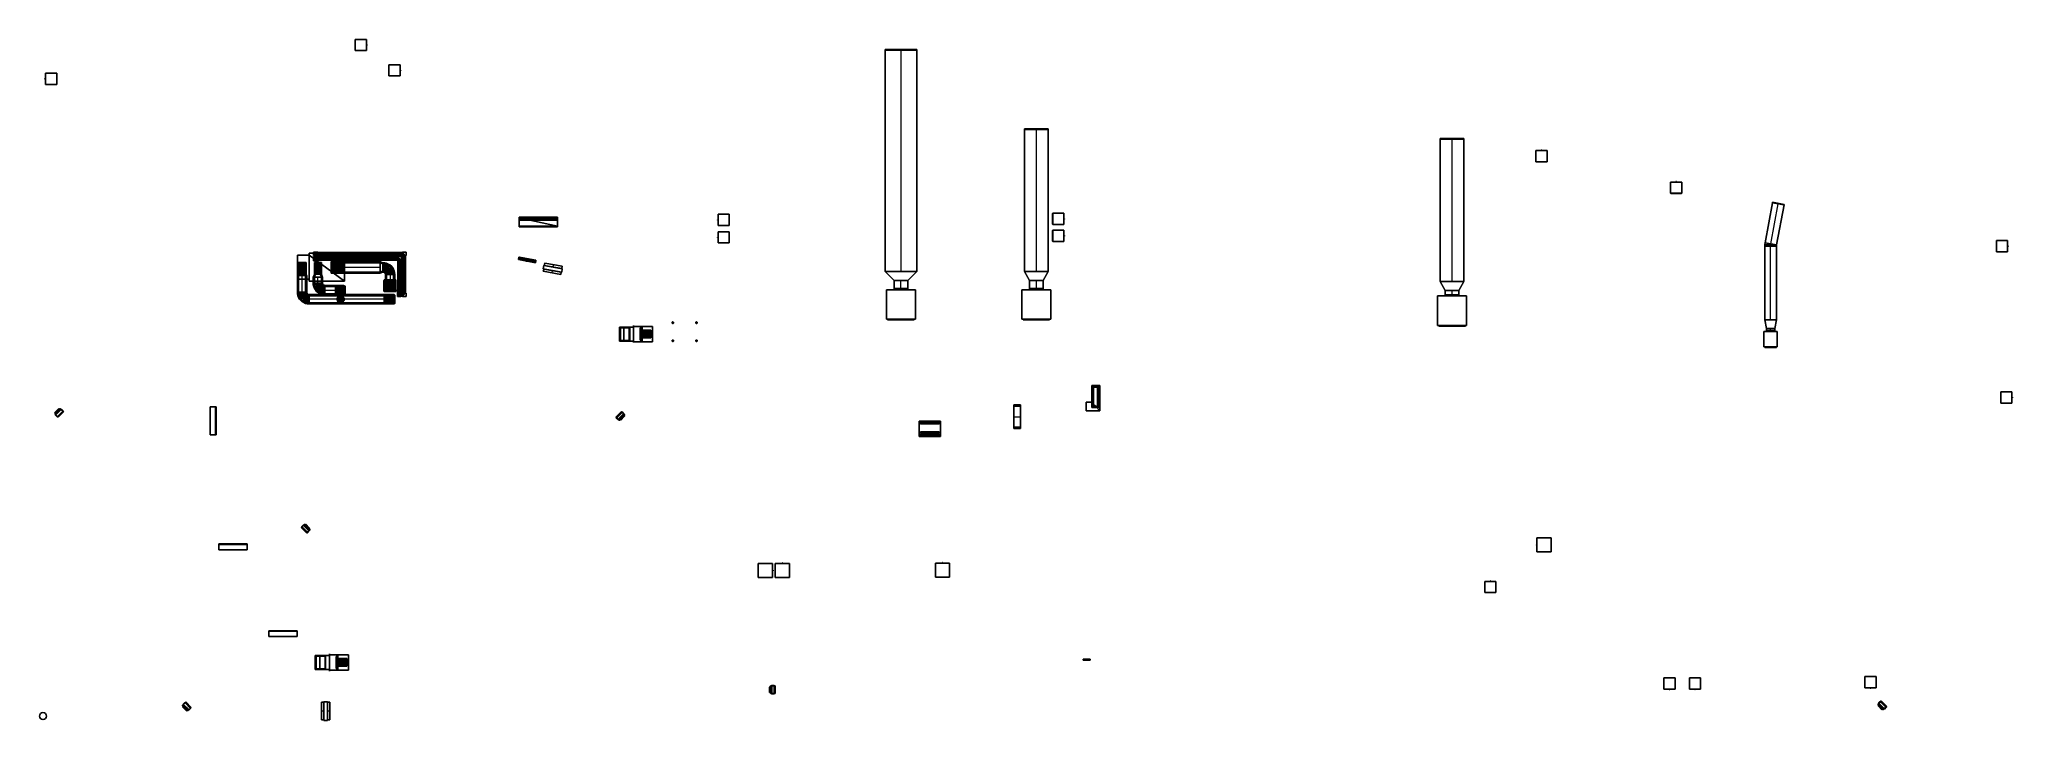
# Model space of a CAD drawing. Header units: inches. Extents: x -3354 to -3, y -8 to 1149.
import ezdxf

# ---------------------------------------------------------------- set-up
doc = ezdxf.new("R2010")
doc.units = ezdxf.units.IN
doc.header["$MEASUREMENT"] = 0
for name, color, linetype, lineweight in [('A-GENM', 13, 'Continuous', 13), ('A-WALL', 113, 'Continuous', 13), ('M-EQPM', 50, 'Continuous', 13), ('M-HVAC-DUCT', 70, 'Continuous', 13), ('M-HVAC-DUCT-CNTR', 70, 'Continuous', 13), ('P-PIPE', 3, 'Continuous', 13), ('P-PIPE-CNTR', 3, 'Continuous', 13)]:
    doc.layers.add(name, color=color, linetype=linetype, lineweight=lineweight)

# ---------------------------------------------------------------- blocks, each defined once
blk = doc.blocks.new('Rectangular Duct Elbow - Radius - Supply-421181-01 - Lower Parking Level')
at = {"layer": 'M-HVAC-DUCT', "lineweight": 9}
blk.add_arc((-12, 12), 12, 270, 0, dxfattribs=at)
mesh = blk.add_polyface(dxfattribs=at)
corners = [(-6, 12, -8), (-6.2, 10.4, -8), (-6.8, 9, -8), (-7.8, 7.8, -8), (-9, 6.8, -8), (-10.4, 6.2, -8), (-12, 6, -8), (-12, 6, 8), (-10.4, 6.2, 8), (-9, 6.8, 8), (-7.8, 7.8, 8), (-6.8, 9, 8), (-6.2, 10.4, 8), (-6, 12, 8), (-9.7, 6.5, -8), (-9.7, 6.5, 8), (-8.4, 7.3, 8), (-8.4, 7.3, -8), (-11.2, 6.1, -8), (-11.2, 6.1, 8), (-6.5, 9.7, 8), (-6.5, 9.7, -8), (-6.1, 11.3, 8), (-6.1, 11.2, -8), (-7.3, 8.4, -8), (-7.3, 8.4, 8)]
mesh.append_faces([[corners[k] for k in face] for face in [(22, 23, 12)]], dxfattribs={"vtx0": -1, "vtx1": -1})
mesh.append_faces([[corners[k] for k in face] for face in [(25, 2, 24, 10), (12, 23, 1), (22, 0, 23)]], dxfattribs={"vtx0": -1, "vtx2": -1})
mesh.append_faces([[corners[k] for k in face] for face in [(25, 11, 2), (24, 3, 10)]], dxfattribs={"vtx1": -1, "vtx2": -1})
mesh.append_faces([[corners[k] for k in face] for face in [(14, 5, 8, 15), (16, 10, 3, 17), (4, 14, 15, 9), (9, 16, 17, 4), (20, 12, 1, 21), (5, 18, 19, 8), (11, 20, 21, 2)]], dxfattribs={"vtx1": -1, "vtx3": -1})
mesh.append_faces([[corners[k] for k in face] for face in [(6, 7, 19, 18), (22, 13, 0)]], dxfattribs={"vtx2": -1})
mesh = blk.add_polyface(dxfattribs=at)
corners = [(6, 12, -8), (5.8, 9.2, -8), (5.1, 6.4, -8), (4, 3.8, -8), (2.6, 1.4, -8), (0.7, -0.7, -8), (-1.4, -2.6, -8), (-3.8, -4, -8), (-6.4, -5.1, -8), (-9.2, -5.8, -8), (-12, -6, -8), (-12, 6, -8), (-10.4, 6.2, -8), (-9, 6.8, -8), (-7.8, 7.8, -8), (-6.8, 9, -8), (-6.2, 10.4, -8), (-6, 12, -8)]
mesh.append_faces([[corners[k] for k in face] for face in [(11, 9, 10)]], dxfattribs={"vtx0": -1})
mesh.append_faces([[corners[k] for k in face] for face in [(7, 13, 6)]], dxfattribs={"vtx0": -1, "vtx1": -1})
mesh.append_faces([[corners[k] for k in face] for face in [(6, 13, 14, 5), (12, 8, 9, 11)]], dxfattribs={"vtx0": -1, "vtx2": -1})
mesh.append_faces([[corners[k] for k in face] for face in [(16, 1, 2, 3)]], dxfattribs={"vtx0": -1, "vtx3": -1})
mesh.append_faces([[corners[k] for k in face] for face in [(15, 16, 3, 4), (14, 15, 4, 5), (12, 13, 7, 8)]], dxfattribs={"vtx1": -1, "vtx3": -1})
mesh.append_faces([[corners[k] for k in face] for face in [(17, 0, 1, 16)]], dxfattribs={"vtx2": -1})
mesh = blk.add_polyface(dxfattribs=at)
corners = [(6, 12, 8), (5.8, 9.2, 8), (5.1, 6.4, 8), (4, 3.8, 8), (2.6, 1.4, 8), (0.7, -0.7, 8), (-1.4, -2.6, 8), (-3.8, -4, 8), (-6.4, -5.1, 8), (-9.2, -5.8, 8), (-12, -6, 8), (-12, -6, -8), (-9.2, -5.8, -8), (-6.4, -5.1, -8), (-3.8, -4, -8), (-1.4, -2.6, -8), (0.7, -0.7, -8), (2.6, 1.4, -8), (4, 3.8, -8), (5.1, 6.4, -8), (5.8, 9.2, -8), (6, 12, -8)]
mesh.append_faces([[corners[k] for k in face] for face in [(12, 9, 10, 11), (1, 20, 21, 0)]], dxfattribs={"vtx0": -1})
mesh.append_faces([[corners[k] for k in face] for face in [(7, 14, 15, 6), (8, 13, 14, 7), (6, 15, 16, 5), (4, 17, 18, 3), (2, 19, 20, 1), (3, 18, 19, 2), (17, 4, 5, 16)]], dxfattribs={"vtx0": -1, "vtx2": -1})
mesh.append_faces([[corners[k] for k in face] for face in [(8, 9, 12, 13)]], dxfattribs={"vtx1": -1, "vtx3": -1})
mesh = blk.add_polyface(dxfattribs=at)
corners = [(-6, 12, 8), (-6.2, 10.4, 8), (-6.8, 9, 8), (-7.8, 7.8, 8), (-9, 6.8, 8), (-10.4, 6.2, 8), (-12, 6, 8), (-12, -6, 8), (-9.2, -5.8, 8), (-6.4, -5.1, 8), (-3.8, -4, 8), (-1.4, -2.6, 8), (0.7, -0.7, 8), (2.6, 1.4, 8), (4, 3.8, 8), (5.1, 6.4, 8), (5.8, 9.2, 8), (6, 12, 8)]
mesh.append_faces([[corners[k] for k in face] for face in [(11, 4, 10)]], dxfattribs={"vtx0": -1, "vtx1": -1})
mesh.append_faces([[corners[k] for k in face] for face in [(1, 15, 16, 0), (10, 4, 5, 9), (5, 8, 9), (3, 12, 13)]], dxfattribs={"vtx0": -1, "vtx2": -1})
mesh.append_faces([[corners[k] for k in face] for face in [(17, 0, 16)]], dxfattribs={"vtx1": -1})
mesh.append_faces([[corners[k] for k in face] for face in [(1, 2, 14, 15), (3, 4, 11, 12), (2, 3, 13, 14)]], dxfattribs={"vtx1": -1, "vtx3": -1})
mesh.append_faces([[corners[k] for k in face] for face in [(6, 7, 8, 5)]], dxfattribs={"vtx2": -1})
mesh = blk.add_polyface(dxfattribs=at)
corners = [(-12, 6, -8), (-12, -6, -8), (-12, -6, 8), (-12, 6, 8)]
mesh.append_faces([[corners[k] for k in face] for face in [(0, 1, 2, 3)]])
mesh = blk.add_polyface(dxfattribs=at)
corners = [(6, 12, 8), (6, 12, -8), (-6, 12, -8), (-6, 12, 8)]
mesh.append_faces([[corners[k] for k in face] for face in [(0, 1, 2, 3)]])
blk = doc.blocks.new('Rectangular Duct Elbow - Radius - Supply-758345-01 - Lower Parking Level')
at = {"layer": 'M-HVAC-DUCT', "color": 8}
blk.add_arc((-10, 10), 10, 270, 0, dxfattribs=at)
at = {"layer": 'M-HVAC-DUCT', "color": 6}
mesh = blk.add_polyface(dxfattribs=at)
corners = [(-5, 10, -6), (-5.2, 8.5, -6), (-6, 7.1, -6), (-7.1, 6, -6), (-8.5, 5.2, -6), (-10, 5, -6), (-10, 5, 6), (-8.5, 5.2, 6), (-7.1, 6, 6), (-6, 7.1, 6), (-5.2, 8.5, 6), (-5, 10, 6), (-7.8, 5.6, -6), (-7.8, 5.6, 6), (-9.2, 5.1, -6), (-9.2, 5.1, 6), (-6.5, 6.5, 6), (-6.5, 6.5, -6), (-5.6, 7.8, 6), (-5.6, 7.8, -6), (-5.1, 9.2, 6), (-5.1, 9.2, -6)]
mesh.append_faces([[corners[k] for k in face] for face in [(20, 1, 10)]], dxfattribs={"vtx0": -1, "vtx1": -1, "color": 6})
mesh.append_faces([[corners[k] for k in face] for face in [(21, 20, 11)]], dxfattribs={"vtx0": -1, "vtx2": -1, "color": 6})
mesh.append_faces([[corners[k] for k in face] for face in [(21, 1, 20)]], dxfattribs={"vtx1": -1, "vtx2": -1, "color": 6})
mesh.append_faces([[corners[k] for k in face] for face in [(7, 13, 12, 4), (3, 12, 13, 8), (4, 14, 15, 7), (16, 9, 2, 17), (18, 10, 1, 19), (19, 2, 9, 18), (17, 3, 8, 16)]], dxfattribs={"vtx1": -1, "vtx3": -1, "color": 6})
mesh.append_faces([[corners[k] for k in face] for face in [(5, 6, 15, 14), (11, 0, 21)]], dxfattribs={"vtx2": -1, "color": 6})
mesh = blk.add_polyface(dxfattribs=at)
corners = [(5, 10, -6), (4.8, 7.4, -6), (4.1, 4.9, -6), (3, 2.5, -6), (1.5, 0.4, -6), (-0.4, -1.5, -6), (-2.5, -3, -6), (-4.9, -4.1, -6), (-7.4, -4.8, -6), (-10, -5, -6), (-10, 5, -6), (-8.5, 5.2, -6), (-7.1, 6, -6), (-6, 7.1, -6), (-5.2, 8.5, -6), (-5, 10, -6)]
mesh.append_faces([[corners[k] for k in face] for face in [(3, 13, 14, 2), (8, 10, 11, 7), (14, 1, 2)]], dxfattribs={"vtx0": -1, "vtx2": -1, "color": 6})
mesh.append_faces([[corners[k] for k in face] for face in [(13, 3, 4, 5)]], dxfattribs={"vtx0": -1, "vtx3": -1, "color": 6})
mesh.append_faces([[corners[k] for k in face] for face in [(9, 10, 8)]], dxfattribs={"vtx1": -1, "color": 6})
mesh.append_faces([[corners[k] for k in face] for face in [(12, 13, 5, 6), (11, 12, 6, 7)]], dxfattribs={"vtx1": -1, "vtx3": -1, "color": 6})
mesh.append_faces([[corners[k] for k in face] for face in [(15, 0, 1, 14)]], dxfattribs={"vtx2": -1, "color": 6})
mesh = blk.add_polyface(dxfattribs=at)
corners = [(5, 10, 6), (4.8, 7.4, 6), (4.1, 4.9, 6), (3, 2.5, 6), (1.5, 0.4, 6), (-0.4, -1.5, 6), (-2.5, -3, 6), (-4.9, -4.1, 6), (-7.4, -4.8, 6), (-10, -5, 6), (-10, -5, -6), (-7.4, -4.8, -6), (-4.9, -4.1, -6), (-2.5, -3, -6), (-0.4, -1.5, -6), (1.5, 0.4, -6), (3, 2.5, -6), (4.1, 4.9, -6), (4.8, 7.4, -6), (5, 10, -6)]
mesh.append_faces([[corners[k] for k in face] for face in [(1, 18, 19, 0)]], dxfattribs={"vtx0": -1, "color": 6})
mesh.append_faces([[corners[k] for k in face] for face in [(7, 12, 13, 6), (6, 13, 14, 5), (8, 11, 12, 7), (5, 14, 15, 4), (4, 15, 16, 3), (2, 17, 18, 1), (3, 16, 17, 2)]], dxfattribs={"vtx0": -1, "vtx2": -1, "color": 6})
mesh.append_faces([[corners[k] for k in face] for face in [(10, 11, 8, 9)]], dxfattribs={"vtx1": -1, "color": 6})
mesh = blk.add_polyface(dxfattribs=at)
corners = [(-5, 10, 6), (-5.2, 8.5, 6), (-6, 7.1, 6), (-7.1, 6, 6), (-8.5, 5.2, 6), (-10, 5, 6), (-10, -5, 6), (-7.4, -4.8, 6), (-4.9, -4.1, 6), (-2.5, -3, 6), (-0.4, -1.5, 6), (1.5, 0.4, 6), (3, 2.5, 6), (4.1, 4.9, 6), (4.8, 7.4, 6), (5, 10, 6)]
mesh.append_faces([[corners[k] for k in face] for face in [(7, 5, 6)]], dxfattribs={"vtx0": -1, "color": 6})
mesh.append_faces([[corners[k] for k in face] for face in [(12, 1, 2, 11), (10, 2, 3, 9), (9, 3, 4, 8)]], dxfattribs={"vtx0": -1, "vtx2": -1, "color": 6})
mesh.append_faces([[corners[k] for k in face] for face in [(13, 14, 1, 12), (10, 11, 2)]], dxfattribs={"vtx1": -1, "vtx2": -1, "color": 6})
mesh.append_faces([[corners[k] for k in face] for face in [(4, 5, 7, 8)]], dxfattribs={"vtx1": -1, "vtx3": -1, "color": 6})
mesh.append_faces([[corners[k] for k in face] for face in [(14, 15, 0, 1)]], dxfattribs={"vtx3": -1, "color": 6})
mesh = blk.add_polyface(dxfattribs=at)
corners = [(-10, 5, -6), (-10, -5, -6), (-10, -5, 6), (-10, 5, 6)]
mesh.append_faces([[corners[k] for k in face] for face in [(0, 1, 2, 3)]], dxfattribs={"color": 6})
mesh = blk.add_polyface(dxfattribs=at)
corners = [(5, 10, 6), (5, 10, -6), (-5, 10, -6), (-5, 10, 6)]
mesh.append_faces([[corners[k] for k in face] for face in [(0, 1, 2, 3)]], dxfattribs={"color": 6})
blk = doc.blocks.new('Rectangular Duct Elbow - Radius - Supply-427609-01 - Lower Parking Level')
at = {"layer": 'M-HVAC-DUCT', "color": 8}
blk.add_arc((-8, 8), 8, 270, 0, dxfattribs=at)
at = {"layer": 'M-HVAC-DUCT', "color": 11}
mesh = blk.add_polyface(dxfattribs=at)
corners = [(-4, 8, -6), (-4.2, 6.8, -6), (-4.8, 5.6, -6), (-5.6, 4.8, -6), (-6.8, 4.2, -6), (-8, 4, -6), (-8, 4, 6), (-6.8, 4.2, 6), (-5.6, 4.8, 6), (-4.8, 5.6, 6), (-4.2, 6.8, 6), (-4, 8, 6), (-6.2, 4.5, -6), (-6.2, 4.5, 6), (-7.4, 4.1, -6), (-7.4, 4.1, 6), (-5.2, 5.2, 6), (-5.2, 5.2, -6), (-4.5, 6.2, 6), (-4.5, 6.2, -6), (-4.1, 7.3, 6), (-4.1, 7.4, -6)]
mesh.append_faces([[corners[k] for k in face] for face in [(20, 21, 1, 10), (21, 20, 11)]], dxfattribs={"vtx0": -1, "vtx2": -1, "color": 11})
mesh.append_faces([[corners[k] for k in face] for face in [(7, 13, 12, 4), (3, 12, 13, 8), (4, 14, 15, 7), (16, 9, 2, 17), (18, 10, 1, 19), (19, 2, 9, 18), (17, 3, 8, 16)]], dxfattribs={"vtx1": -1, "vtx3": -1, "color": 11})
mesh.append_faces([[corners[k] for k in face] for face in [(5, 6, 15, 14), (11, 0, 21)]], dxfattribs={"vtx2": -1, "color": 11})
mesh = blk.add_polyface(dxfattribs=at)
corners = [(4, 8, -6), (3.8, 5.7, -6), (3.1, 3.4, -6), (2, 1.3, -6), (0.5, -0.5, -6), (-1.3, -2, -6), (-3.4, -3.1, -6), (-5.7, -3.8, -6), (-8, -4, -6), (-8, 4, -6), (-6.8, 4.2, -6), (-5.6, 4.8, -6), (-4.8, 5.6, -6), (-4.2, 6.8, -6), (-4, 8, -6)]
mesh.append_faces([[corners[k] for k in face] for face in [(2, 12, 13, 1), (6, 10, 11, 5)]], dxfattribs={"vtx0": -1, "vtx2": -1, "color": 11})
mesh.append_faces([[corners[k] for k in face] for face in [(12, 2, 3, 4)]], dxfattribs={"vtx0": -1, "vtx3": -1, "color": 11})
mesh.append_faces([[corners[k] for k in face] for face in [(6, 7, 10)]], dxfattribs={"vtx1": -1, "vtx2": -1, "color": 11})
mesh.append_faces([[corners[k] for k in face] for face in [(11, 12, 4, 5)]], dxfattribs={"vtx1": -1, "vtx3": -1, "color": 11})
mesh.append_faces([[corners[k] for k in face] for face in [(14, 0, 1, 13)]], dxfattribs={"vtx2": -1, "color": 11})
mesh.append_faces([[corners[k] for k in face] for face in [(7, 8, 9, 10)]], dxfattribs={"vtx3": -1, "color": 11})
mesh = blk.add_polyface(dxfattribs=at)
corners = [(4, 8, 6), (3.8, 5.7, 6), (3.1, 3.4, 6), (2, 1.3, 6), (0.5, -0.5, 6), (-1.3, -2, 6), (-3.4, -3.1, 6), (-5.7, -3.8, 6), (-8, -4, 6), (-8, -4, -6), (-5.7, -3.8, -6), (-3.4, -3.1, -6), (-1.3, -2, -6), (0.5, -0.5, -6), (2, 1.3, -6), (3.1, 3.4, -6), (3.8, 5.7, -6), (4, 8, -6)]
mesh.append_faces([[corners[k] for k in face] for face in [(1, 16, 17, 0)]], dxfattribs={"vtx0": -1, "color": 11})
mesh.append_faces([[corners[k] for k in face] for face in [(6, 11, 12, 5), (5, 12, 13, 4), (3, 14, 15, 2), (2, 15, 16, 1), (14, 3, 4, 13)]], dxfattribs={"vtx0": -1, "vtx2": -1, "color": 11})
mesh.append_faces([[corners[k] for k in face] for face in [(10, 11, 6, 7)]], dxfattribs={"vtx1": -1, "vtx3": -1, "color": 11})
mesh.append_faces([[corners[k] for k in face] for face in [(7, 8, 9, 10)]], dxfattribs={"vtx3": -1, "color": 11})
mesh = blk.add_polyface(dxfattribs=at)
corners = [(-4, 8, 6), (-4.2, 6.8, 6), (-4.8, 5.6, 6), (-5.6, 4.8, 6), (-6.8, 4.2, 6), (-8, 4, 6), (-8, -4, 6), (-5.7, -3.8, 6), (-3.4, -3.1, 6), (-1.3, -2, 6), (0.5, -0.5, 6), (2, 1.3, 6), (3.1, 3.4, 6), (3.8, 5.7, 6), (4, 8, 6)]
mesh.append_faces([[corners[k] for k in face] for face in [(2, 11, 12)]], dxfattribs={"vtx0": -1, "vtx2": -1, "color": 11})
mesh.append_faces([[corners[k] for k in face] for face in [(6, 7, 5)]], dxfattribs={"vtx1": -1, "color": 11})
mesh.append_faces([[corners[k] for k in face] for face in [(9, 10, 3)]], dxfattribs={"vtx1": -1, "vtx2": -1, "color": 11})
mesh.append_faces([[corners[k] for k in face] for face in [(2, 3, 10, 11), (1, 2, 12, 13), (3, 4, 8, 9), (7, 8, 4, 5)]], dxfattribs={"vtx1": -1, "vtx3": -1, "color": 11})
mesh.append_faces([[corners[k] for k in face] for face in [(13, 14, 0, 1)]], dxfattribs={"vtx3": -1, "color": 11})
mesh = blk.add_polyface(dxfattribs=at)
corners = [(-8, 4, -6), (-8, -4, -6), (-8, -4, 6), (-8, 4, 6)]
mesh.append_faces([[corners[k] for k in face] for face in [(0, 1, 2, 3)]], dxfattribs={"color": 11})
mesh = blk.add_polyface(dxfattribs=at)
corners = [(4, 8, 6), (4, 8, -6), (-4, 8, -6), (-4, 8, 6)]
mesh.append_faces([[corners[k] for k in face] for face in [(0, 1, 2, 3)]], dxfattribs={"color": 11})
blk = doc.blocks.new('Unit Heater HUHAA - Unit Heater HUHAA-455819-01 - Lower Parking Level')
at = {"layer": 'M-EQPM', "color": 37}
mesh = blk.add_polyface(dxfattribs=at)
corners = [(-7, 2.7, 16), (-7, 2.7), (-7, -1.7), (-7, -1.7, 16), (-7, -1.4, 16), (-7, -1.4, 5.6), (-7, 2.4, 5.6), (-7, 2.4, 16)]
mesh.append_faces([[corners[k] for k in face] for face in [(2, 5, 6, 1)]], dxfattribs={"vtx0": -1, "vtx2": -1, "color": 37})
mesh.append_faces([[corners[k] for k in face] for face in [(3, 4, 5, 2)]], dxfattribs={"vtx2": -1, "color": 37})
mesh.append_faces([[corners[k] for k in face] for face in [(6, 7, 0, 1)]], dxfattribs={"vtx3": -1, "color": 37})
mesh = blk.add_polyface(dxfattribs=at)
corners = [(7, 2.7, 16), (-7, 2.7, 16), (-7, 2.4, 16), (7, 2.4, 16)]
mesh.append_faces([[corners[k] for k in face] for face in [(0, 1, 2, 3)]], dxfattribs={"color": 37})
mesh = blk.add_polyface(dxfattribs=at)
corners = [(7, -1.7), (-7, -1.7), (-7, 2.7), (7, 2.7)]
mesh.append_faces([[corners[k] for k in face] for face in [(0, 1, 2, 3)]], dxfattribs={"color": 37})
mesh = blk.add_polyface(dxfattribs=at)
corners = [(7, 2.7), (-7, 2.7), (-7, 2.7, 16), (7, 2.7, 16)]
mesh.append_faces([[corners[k] for k in face] for face in [(0, 1, 2, 3)]], dxfattribs={"color": 37})
mesh = blk.add_polyface(dxfattribs=at)
corners = [(7, 2.4, 16), (-7, 2.4, 16), (-7, 2.4, 5.6), (7, 2.4, 5.6)]
mesh.append_faces([[corners[k] for k in face] for face in [(0, 1, 2, 3)]], dxfattribs={"color": 37})
mesh = blk.add_polyface(dxfattribs=at)
corners = [(7, 2.4, 5.6), (-7, 2.4, 5.6), (-7, -1.4, 5.6), (7, -1.4, 5.6)]
mesh.append_faces([[corners[k] for k in face] for face in [(0, 1, 2, 3)]], dxfattribs={"color": 37})
mesh = blk.add_polyface(dxfattribs=at)
corners = [(-6.6, 2.4, 15.4), (-7, 2.4, 15.4), (-7, 2.4, 16), (-6.4, 2.4, 16), (-6.4, 2.4, 15.6), (-6.6, 2.4, 15.6), (6.6, 2.4, 15.4), (6.6, 2.4, 15.6), (6.4, 2.4, 15.6), (6.4, 2.4, 16), (7, 2.4, 16), (7, 2.4, 15.4)]
mesh.append_faces([[corners[k] for k in face] for face in [(5, 2, 3, 4)]], dxfattribs={"vtx0": -1, "color": 37})
mesh.append_faces([[corners[k] for k in face] for face in [(11, 6, 7, 10)]], dxfattribs={"vtx2": -1, "color": 37})
mesh.append_faces([[corners[k] for k in face] for face in [(5, 0, 1, 2), (7, 8, 9, 10)]], dxfattribs={"vtx3": -1, "color": 37})
mesh = blk.add_polyface(dxfattribs=at)
corners = [(-7, -1.4, 16), (-7, 2.4, 16), (-7, 2.4, 15.4), (-7, -1.4, 15.4)]
mesh.append_faces([[corners[k] for k in face] for face in [(0, 1, 2, 3)]], dxfattribs={"color": 37})
mesh = blk.add_polyface(dxfattribs=at)
corners = [(-7, -1.4, 15.4), (-7, 2.4, 15.4), (-6.6, 2.4, 15.4), (-6.6, -1.4, 15.4)]
mesh.append_faces([[corners[k] for k in face] for face in [(0, 1, 2, 3)]], dxfattribs={"color": 37})
mesh = blk.add_polyface(dxfattribs=at)
corners = [(-6.4, -1.4, 16), (-6.4, 2.4, 16), (-7, 2.4, 16), (-7, -1.4, 16)]
mesh.append_faces([[corners[k] for k in face] for face in [(0, 1, 2, 3)]], dxfattribs={"color": 37})
mesh = blk.add_polyface(dxfattribs=at)
corners = [(6.4, 2.4, 16), (6.4, 2.4, 15.6), (-6.4, 2.4, 15.6), (-6.4, 2.4, 16), (-7, 2.4, 5.6), (-7, 2.4, 15.4), (-6.6, 2.4, 15.4), (-6.6, 2.4, 5.6), (7, 2.4, 5.6), (6.6, 2.4, 5.6), (6.6, 2.4, 15.4), (7, 2.4, 15.4)]
mesh.append_faces([[corners[k] for k in face] for face in [(1, 2, 3, 0), (4, 5, 6, 7), (9, 10, 11, 8)]], dxfattribs={"color": 37})
mesh = blk.add_polyface(dxfattribs=at)
corners = [(-7, -1.4, 5.6), (-7, 2.4, 5.6), (-6.6, 2.4, 5.6), (-6.6, -1.4, 5.6)]
mesh.append_faces([[corners[k] for k in face] for face in [(0, 1, 2, 3)]], dxfattribs={"color": 37})
mesh = blk.add_polyface(dxfattribs=at)
corners = [(-6.6, -1.4, 15.4), (-6.6, 2.4, 15.4), (-7, 2.4, 15.4), (-7, -1.4, 15.4)]
mesh.append_faces([[corners[k] for k in face] for face in [(0, 1, 2, 3)]], dxfattribs={"color": 37})
mesh = blk.add_polyface(dxfattribs=at)
corners = [(-7, -1.4, 15.4), (-7, 2.4, 15.4), (-7, 2.4, 5.6), (-7, -1.4, 5.6)]
mesh.append_faces([[corners[k] for k in face] for face in [(0, 1, 2, 3)]], dxfattribs={"color": 37})
mesh = blk.add_polyface(dxfattribs=at)
corners = [(-6.6, -3.2, 15.6), (-6.6, 4.2, 15.6), (-6.6, 4.2), (-6.6, 2.7), (-6.6, 2.7, 0.1), (-6.6, -1.7, 0.1), (-6.6, -1.7), (-6.6, -3.2)]
mesh.append_faces([[corners[k] for k in face] for face in [(1, 4, 5)]], dxfattribs={"vtx0": -1, "vtx2": -1, "color": 37})
mesh.append_faces([[corners[k] for k in face] for face in [(6, 7, 5)]], dxfattribs={"vtx1": -1, "color": 37})
mesh.append_faces([[corners[k] for k in face] for face in [(0, 1, 5, 7)]], dxfattribs={"vtx1": -1, "vtx2": -1, "color": 37})
mesh.append_faces([[corners[k] for k in face] for face in [(2, 3, 4, 1)]], dxfattribs={"vtx2": -1, "color": 37})
mesh = blk.add_polyface(dxfattribs=at)
corners = [(6.6, 2.7), (-6.6, 2.7), (-6.6, 4.2), (6.6, 4.2)]
mesh.append_faces([[corners[k] for k in face] for face in [(0, 1, 2, 3)]], dxfattribs={"color": 37})
mesh = blk.add_polyface(dxfattribs=at)
corners = [(6.6, 4.2), (-6.6, 4.2), (-6.6, 4.2, 15.6), (6.6, 4.2, 15.6)]
mesh.append_faces([[corners[k] for k in face] for face in [(0, 1, 2, 3)]], dxfattribs={"color": 37})
mesh = blk.add_polyface(dxfattribs=at)
corners = [(6.6, 4.2, 15.6), (-6.6, 4.2, 15.6), (-6.6, -3.2, 15.6), (6.6, -3.2, 15.6)]
mesh.append_faces([[corners[k] for k in face] for face in [(0, 1, 2, 3)]], dxfattribs={"color": 37})
mesh = blk.add_polyface(dxfattribs=at)
corners = [(6.6, -1.7, 0.1), (-6.6, -1.7, 0.1), (-6.6, 2.7, 0.1), (6.6, 2.7, 0.1)]
mesh.append_faces([[corners[k] for k in face] for face in [(0, 1, 2, 3)]], dxfattribs={"color": 37})
mesh = blk.add_polyface(dxfattribs=at)
corners = [(6.6, 2.7, 0.1), (-6.6, 2.7, 0.1), (-6.6, 2.7), (6.6, 2.7)]
mesh.append_faces([[corners[k] for k in face] for face in [(0, 1, 2, 3)]], dxfattribs={"color": 37})
mesh = blk.add_polyface(dxfattribs=at)
corners = [(-6.6, -1.4, 15.4), (-6.6, 2.4, 15.4), (-6.6, 2.4, 15.6), (-6.6, -1.4, 15.6)]
mesh.append_faces([[corners[k] for k in face] for face in [(0, 1, 2, 3)]], dxfattribs={"color": 37})
mesh = blk.add_polyface(dxfattribs=at)
corners = [(-6.6, -1.4, 15.6), (-6.6, 2.4, 15.6), (-6.4, 2.4, 15.6), (-6.4, -1.4, 15.6)]
mesh.append_faces([[corners[k] for k in face] for face in [(0, 1, 2, 3)]], dxfattribs={"color": 37})
mesh = blk.add_polyface(dxfattribs=at)
corners = [(-6.6, -1.4, 5.6), (-6.6, 2.4, 5.6), (-6.6, 2.4, 15.4), (-6.6, -1.4, 15.4)]
mesh.append_faces([[corners[k] for k in face] for face in [(0, 1, 2, 3)]], dxfattribs={"color": 37})
mesh = blk.add_polyface(dxfattribs=at)
corners = [(-6.4, -1.4, 15.6), (-6.4, 2.4, 15.6), (-6.4, 2.4, 16), (-6.4, -1.4, 16)]
mesh.append_faces([[corners[k] for k in face] for face in [(0, 1, 2, 3)]], dxfattribs={"color": 37})
mesh = blk.add_polyface(dxfattribs=at)
corners = [(6.4, -1.4, 16), (6.4, 2.4, 16), (-6.4, 2.4, 16), (-6.4, -1.4, 16)]
mesh.append_faces([[corners[k] for k in face] for face in [(0, 1, 2, 3)]], dxfattribs={"color": 37})
mesh = blk.add_polyface(dxfattribs=at)
corners = [(-6.4, -1.4, 15.6), (-6.4, 2.4, 15.6), (6.4, 2.4, 15.6), (6.4, -1.4, 15.6)]
mesh.append_faces([[corners[k] for k in face] for face in [(0, 1, 2, 3)]], dxfattribs={"color": 37})
mesh = blk.add_polyface(dxfattribs=at)
corners = [(-6.4, -1.4, 16), (-6.4, 2.4, 16), (-6.4, 2.4, 15.6), (-6.4, -1.4, 15.6)]
mesh.append_faces([[corners[k] for k in face] for face in [(0, 1, 2, 3)]], dxfattribs={"color": 37})
mesh = blk.add_polyface(dxfattribs=at)
corners = [(7, -1.4, 16), (7, 2.4, 16), (6.4, 2.4, 16), (6.4, -1.4, 16)]
mesh.append_faces([[corners[k] for k in face] for face in [(0, 1, 2, 3)]], dxfattribs={"color": 37})
mesh = blk.add_polyface(dxfattribs=at)
corners = [(6.4, -1.4, 16), (6.4, 2.4, 16), (6.4, 2.4, 15.6), (6.4, -1.4, 15.6)]
mesh.append_faces([[corners[k] for k in face] for face in [(0, 1, 2, 3)]], dxfattribs={"color": 37})
mesh = blk.add_polyface(dxfattribs=at)
corners = [(6.4, -1.4, 15.6), (6.4, 2.4, 15.6), (6.6, 2.4, 15.6), (6.6, -1.4, 15.6)]
mesh.append_faces([[corners[k] for k in face] for face in [(0, 1, 2, 3)]], dxfattribs={"color": 37})
mesh = blk.add_polyface(dxfattribs=at)
corners = [(6.4, -1.4, 15.6), (6.4, 2.4, 15.6), (6.4, 2.4, 16), (6.4, -1.4, 16)]
mesh.append_faces([[corners[k] for k in face] for face in [(0, 1, 2, 3)]], dxfattribs={"color": 37})
mesh = blk.add_polyface(dxfattribs=at)
corners = [(6.6, -3.2, 15.6), (6.6, -3.2), (6.6, -1.7), (6.6, -1.7, 0.1), (6.6, 2.7, 0.1), (6.6, 2.7), (6.6, 4.2), (6.6, 4.2, 15.6)]
mesh.append_faces([[corners[k] for k in face] for face in [(4, 7, 3)]], dxfattribs={"vtx0": -1, "vtx1": -1, "color": 37})
mesh.append_faces([[corners[k] for k in face] for face in [(3, 7, 0, 1)]], dxfattribs={"vtx0": -1, "vtx3": -1, "color": 37})
mesh.append_faces([[corners[k] for k in face] for face in [(6, 7, 4, 5)]], dxfattribs={"vtx1": -1, "color": 37})
mesh.append_faces([[corners[k] for k in face] for face in [(1, 2, 3)]], dxfattribs={"vtx2": -1, "color": 37})
mesh = blk.add_polyface(dxfattribs=at)
corners = [(6.6, -1.4, 15.4), (6.6, 2.4, 15.4), (7, 2.4, 15.4), (7, -1.4, 15.4)]
mesh.append_faces([[corners[k] for k in face] for face in [(0, 1, 2, 3)]], dxfattribs={"color": 37})
mesh = blk.add_polyface(dxfattribs=at)
corners = [(6.6, -1.4, 15.6), (6.6, 2.4, 15.6), (6.6, 2.4, 15.4), (6.6, -1.4, 15.4)]
mesh.append_faces([[corners[k] for k in face] for face in [(0, 1, 2, 3)]], dxfattribs={"color": 37})
mesh = blk.add_polyface(dxfattribs=at)
corners = [(7, -1.4, 15.4), (7, 2.4, 15.4), (6.6, 2.4, 15.4), (6.6, -1.4, 15.4)]
mesh.append_faces([[corners[k] for k in face] for face in [(0, 1, 2, 3)]], dxfattribs={"color": 37})
mesh = blk.add_polyface(dxfattribs=at)
corners = [(6.6, -1.4, 15.4), (6.6, 2.4, 15.4), (6.6, 2.4, 5.6), (6.6, -1.4, 5.6)]
mesh.append_faces([[corners[k] for k in face] for face in [(0, 1, 2, 3)]], dxfattribs={"color": 37})
mesh = blk.add_polyface(dxfattribs=at)
corners = [(6.6, -1.4, 5.6), (6.6, 2.4, 5.6), (7, 2.4, 5.6), (7, -1.4, 5.6)]
mesh.append_faces([[corners[k] for k in face] for face in [(0, 1, 2, 3)]], dxfattribs={"color": 37})
mesh = blk.add_polyface(dxfattribs=at)
corners = [(7, 2.7, 16), (7, 2.4, 16), (7, 2.4, 5.6), (7, -1.4, 5.6), (7, -1.4, 16), (7, -1.7, 16), (7, -1.7), (7, 2.7)]
mesh.append_faces([[corners[k] for k in face] for face in [(7, 2, 3, 6)]], dxfattribs={"vtx0": -1, "vtx2": -1, "color": 37})
mesh.append_faces([[corners[k] for k in face] for face in [(0, 1, 2, 7)]], dxfattribs={"vtx2": -1, "color": 37})
mesh.append_faces([[corners[k] for k in face] for face in [(3, 4, 5, 6)]], dxfattribs={"vtx3": -1, "color": 37})
mesh = blk.add_polyface(dxfattribs=at)
corners = [(7, -1.4, 15.4), (7, 2.4, 15.4), (7, 2.4, 16), (7, -1.4, 16)]
mesh.append_faces([[corners[k] for k in face] for face in [(0, 1, 2, 3)]], dxfattribs={"color": 37})
mesh = blk.add_polyface(dxfattribs=at)
corners = [(7, -1.4, 5.6), (7, 2.4, 5.6), (7, 2.4, 15.4), (7, -1.4, 15.4)]
mesh.append_faces([[corners[k] for k in face] for face in [(0, 1, 2, 3)]], dxfattribs={"color": 37})
mesh = blk.add_polyface(dxfattribs=at)
corners = [(7, -1.4, 5.6), (-7, -1.4, 5.6), (-7, -1.4, 16), (7, -1.4, 16)]
mesh.append_faces([[corners[k] for k in face] for face in [(0, 1, 2, 3)]], dxfattribs={"color": 37})
mesh = blk.add_polyface(dxfattribs=at)
corners = [(7, -1.4, 16), (-7, -1.4, 16), (-7, -1.7, 16), (7, -1.7, 16)]
mesh.append_faces([[corners[k] for k in face] for face in [(0, 1, 2, 3)]], dxfattribs={"color": 37})
mesh = blk.add_polyface(dxfattribs=at)
corners = [(-6.6, -1.4, 15.4), (-6.6, -1.4, 15.6), (-6.4, -1.4, 15.6), (-6.4, -1.4, 16), (-7, -1.4, 16), (-7, -1.4, 15.4), (6.6, -1.4, 15.4), (7, -1.4, 15.4), (7, -1.4, 16), (6.4, -1.4, 16), (6.4, -1.4, 15.6), (6.6, -1.4, 15.6)]
mesh.append_faces([[corners[k] for k in face] for face in [(3, 4, 1, 2)]], dxfattribs={"vtx1": -1, "color": 37})
mesh.append_faces([[corners[k] for k in face] for face in [(5, 0, 1, 4), (9, 10, 11, 8)]], dxfattribs={"vtx2": -1, "color": 37})
mesh.append_faces([[corners[k] for k in face] for face in [(11, 6, 7, 8)]], dxfattribs={"vtx3": -1, "color": 37})
mesh = blk.add_polyface(dxfattribs=at)
corners = [(6.4, -1.4, 16), (-6.4, -1.4, 16), (-6.4, -1.4, 15.6), (6.4, -1.4, 15.6), (-7, -1.4, 5.6), (-6.6, -1.4, 5.6), (-6.6, -1.4, 15.4), (-7, -1.4, 15.4), (7, -1.4, 5.6), (7, -1.4, 15.4), (6.6, -1.4, 15.4), (6.6, -1.4, 5.6)]
mesh.append_faces([[corners[k] for k in face] for face in [(2, 3, 0, 1), (5, 6, 7, 4), (8, 9, 10, 11)]], dxfattribs={"color": 37})
mesh = blk.add_polyface(dxfattribs=at)
corners = [(7, -1.7, 16), (-7, -1.7, 16), (-7, -1.7), (7, -1.7)]
mesh.append_faces([[corners[k] for k in face] for face in [(0, 1, 2, 3)]], dxfattribs={"color": 37})
mesh = blk.add_polyface(dxfattribs=at)
corners = [(6.6, -3.2), (-6.6, -3.2), (-6.6, -1.7), (6.6, -1.7)]
mesh.append_faces([[corners[k] for k in face] for face in [(0, 1, 2, 3)]], dxfattribs={"color": 37})
mesh = blk.add_polyface(dxfattribs=at)
corners = [(6.6, -1.7), (-6.6, -1.7), (-6.6, -1.7, 0.1), (6.6, -1.7, 0.1)]
mesh.append_faces([[corners[k] for k in face] for face in [(0, 1, 2, 3)]], dxfattribs={"color": 37})
mesh = blk.add_polyface(dxfattribs=at)
corners = [(6.6, -3.2, 15.6), (-6.6, -3.2, 15.6), (-6.6, -3.2), (6.6, -3.2)]
mesh.append_faces([[corners[k] for k in face] for face in [(0, 1, 2, 3)]], dxfattribs={"color": 37})
mesh = blk.add_polyface(dxfattribs=at)
corners = [(6.6, -3.2), (5.1, -3.2), (5.1, -3.2, 14.1), (-5.1, -3.2, 14.1), (-5.1, -3.2), (-6.6, -3.2), (-6.6, -3.2, 15.6), (6.6, -3.2, 15.6)]
mesh.append_faces([[corners[k] for k in face] for face in [(2, 3, 6, 7)]], dxfattribs={"vtx1": -1, "vtx3": -1, "color": 37})
mesh.append_faces([[corners[k] for k in face] for face in [(0, 1, 2, 7)]], dxfattribs={"vtx2": -1, "color": 37})
mesh.append_faces([[corners[k] for k in face] for face in [(3, 4, 5, 6)]], dxfattribs={"vtx3": -1, "color": 37})
mesh = blk.add_polyface(dxfattribs=at)
corners = [(6.6, -3.2, 15.6), (-6.6, -3.2, 15.6), (-5.6, -4.2, 14.6), (5.6, -4.2, 14.6)]
mesh.append_faces([[corners[k] for k in face] for face in [(0, 1, 2, 3)]], dxfattribs={"color": 37})
mesh = blk.add_polyface(dxfattribs=at)
corners = [(-5.1, -4.2), (-5.6, -4.2), (-6.6, -3.2), (-5.1, -3.2)]
mesh.append_faces([[corners[k] for k in face] for face in [(0, 1, 2, 3)]], dxfattribs={"color": 37})
mesh = blk.add_polyface(dxfattribs=at)
corners = [(-6.6, -3.2, 15.6), (-6.6, -3.2), (-5.6, -4.2), (-5.6, -4.2, 14.6)]
mesh.append_faces([[corners[k] for k in face] for face in [(0, 1, 2, 3)]], dxfattribs={"color": 37})
mesh = blk.add_polyface(dxfattribs=at)
corners = [(5.1, -4.2), (5.6, -4.2), (5.6, -4.2, 14.6), (-5.6, -4.2, 14.6), (-5.6, -4.2), (-5.1, -4.2), (-5.1, -4.2, 14.1), (5.1, -4.2, 14.1)]
mesh.append_faces([[corners[k] for k in face] for face in [(6, 7, 2, 3)]], dxfattribs={"vtx1": -1, "vtx3": -1, "color": 37})
mesh.append_faces([[corners[k] for k in face] for face in [(4, 5, 6, 3)]], dxfattribs={"vtx2": -1, "color": 37})
mesh.append_faces([[corners[k] for k in face] for face in [(7, 0, 1, 2)]], dxfattribs={"vtx3": -1, "color": 37})
mesh = blk.add_polyface(dxfattribs=at)
corners = [(-5.1, -3.2, 3.9), (5.1, -3.2, 3.9), (5.1, -3.2), (-5.1, -3.2)]
mesh.append_faces([[corners[k] for k in face] for face in [(0, 1, 2, 3)]], dxfattribs={"color": 37})
mesh = blk.add_polyface(dxfattribs=at)
corners = [(-5.1, -4.2), (-5.1, -3.2), (5.1, -3.2), (5.1, -4.2)]
mesh.append_faces([[corners[k] for k in face] for face in [(0, 1, 2, 3)]], dxfattribs={"color": 37})
mesh = blk.add_polyface(dxfattribs=at)
corners = [(5.1, -4.2, 3.9), (5.1, -3.2, 3.9), (-5.1, -3.2, 3.9), (-5.1, -4.2, 3.9)]
mesh.append_faces([[corners[k] for k in face] for face in [(0, 1, 2, 3)]], dxfattribs={"color": 37})
mesh = blk.add_polyface(dxfattribs=at)
corners = [(-5.1, -4.2, 3.9), (-5.1, -3.2, 3.9), (-5.1, -3.2), (-5.1, -4.2)]
mesh.append_faces([[corners[k] for k in face] for face in [(0, 1, 2, 3)]], dxfattribs={"color": 37})
mesh = blk.add_polyface(dxfattribs=at)
corners = [(5.1, -4.2, 14.1), (-5.1, -4.2, 14.1), (-5.1, -3.2, 14.1), (5.1, -3.2, 14.1)]
mesh.append_faces([[corners[k] for k in face] for face in [(0, 1, 2, 3)]], dxfattribs={"color": 37})
mesh = blk.add_polyface(dxfattribs=at)
corners = [(-5.1, -4.2, 14.1), (-5.1, -4.2), (-5.1, -3.2), (-5.1, -3.2, 14.1)]
mesh.append_faces([[corners[k] for k in face] for face in [(0, 1, 2, 3)]], dxfattribs={"color": 37})
mesh = blk.add_polyface(dxfattribs=at)
corners = [(-5.1, -4.1, 5.3), (-5.1, -4.1, 5.3), (-5.1, -4.1, 5.3), (-5.1, -4.1, 5.3), (-5.1, -4, 5.4), (-5.1, -4, 5.4), (-5.1, -4, 5.4), (-5.1, -4, 5.4), (-5.1, -4, 5.4), (-5.1, -3.9, 5.3), (-5.1, -3.9, 5.3), (-5.1, -3.9, 5.3), (-5.1, -3.9, 5.3), (-5.1, -3.9, 5.3), (-5.1, -3.9, 5.2), (-5.1, -3.9, 5.2), (-5.1, -4, 5.2), (-5.1, -4, 5.2), (-5.1, -4, 5.2), (-5.1, -4, 5.2), (-5.1, -4, 5.2), (-5.1, -4.1, 5.2), (-5.1, -4.1, 5.2), (-5.1, -4.1, 5.3)]
mesh.append_faces([[corners[k] for k in face] for face in [(16, 14, 15)]], dxfattribs={"vtx0": -1, "color": 37})
mesh.append_faces([[corners[k] for k in face] for face in [(6, 11, 2, 5)]], dxfattribs={"vtx0": -1, "vtx1": -1, "vtx2": -1, "color": 37})
mesh.append_faces([[corners[k] for k in face] for face in [(13, 17, 20, 23)]], dxfattribs={"vtx0": -1, "vtx1": -1, "vtx2": -1, "vtx3": -1, "color": 37})
mesh.append_faces([[corners[k] for k in face] for face in [(13, 23, 0, 12), (17, 13, 14, 16)]], dxfattribs={"vtx0": -1, "vtx2": -1, "color": 37})
mesh.append_faces([[corners[k] for k in face] for face in [(11, 12, 0)]], dxfattribs={"vtx1": -1, "vtx2": -1, "color": 37})
mesh.append_faces([[corners[k] for k in face] for face in [(9, 10, 11, 8), (3, 4, 5, 2), (21, 22, 23, 20), (18, 19, 20, 17)]], dxfattribs={"vtx2": -1, "color": 37})
mesh.append_faces([[corners[k] for k in face] for face in [(6, 7, 8, 11), (0, 1, 2, 11)]], dxfattribs={"vtx2": -1, "vtx3": -1, "color": 37})
mesh = blk.add_polyface(dxfattribs=at)
corners = [(-5.1, -4.1, 5.3), (-5.1, -4.1, 5.3), (-5.1, -4.1, 5.2), (-5.1, -4.1, 5.2), (-5.1, -4, 5.2), (-5.1, -4, 5.2), (-5.1, -4, 5.2), (-5.1, -4, 5.2), (-5.1, -4, 5.2), (-5.1, -3.9, 5.2), (-5.1, -3.9, 5.2), (-5.1, -3.9, 5.3), (-5.1, -3.9, 5.3), (5.1, -3.9, 5.3), (5.1, -3.9, 5.3), (5.1, -3.9, 5.2), (5.1, -3.9, 5.2), (5.1, -3.9, 5.2), (5.1, -4, 5.2), (5.1, -4, 5.2), (5.1, -4, 5.2), (5.1, -4, 5.2), (5.1, -4.1, 5.2), (5.1, -4.1, 5.2), (-4.5, -4.1, 5.2), (-4.5, -4.1, 5.2), (-4.5, -4.1, 5.3), (-4.5, -4.1, 5.3)]
mesh.append_faces([[corners[k] for k in face] for face in [(1, 26, 0), (25, 2, 24), (8, 18, 7)]], dxfattribs={"vtx0": -1, "vtx1": -1, "color": 37})
mesh.append_faces([[corners[k] for k in face] for face in [(20, 24, 6)]], dxfattribs={"vtx0": -1, "vtx1": -1, "vtx2": -1, "color": 37})
mesh.append_faces([[corners[k] for k in face] for face in [(24, 2, 3), (25, 1, 2), (24, 4, 5), (1, 25, 26), (24, 5, 6), (19, 6, 7), (16, 9, 10), (17, 8, 9), (14, 11, 12), (8, 17, 18), (10, 15, 16), (6, 19, 20)]], dxfattribs={"vtx0": -1, "vtx2": -1, "color": 37})
mesh.append_faces([[corners[k] for k in face] for face in [(27, 0, 26), (23, 24, 22)]], dxfattribs={"vtx1": -1, "color": 37})
mesh.append_faces([[corners[k] for k in face] for face in [(3, 4, 24), (21, 22, 24), (20, 21, 24), (10, 11, 15), (18, 19, 7), (16, 17, 9), (14, 15, 11)]], dxfattribs={"vtx1": -1, "vtx2": -1, "color": 37})
mesh.append_faces([[corners[k] for k in face] for face in [(12, 13, 14)]], dxfattribs={"vtx2": -1, "color": 37})
mesh = blk.add_polyface(dxfattribs=at)
corners = [(5.1, -4.1, 5.3), (5.1, -4.1, 5.3), (5.1, -4.1, 5.3), (5.1, -4.1, 5.3), (5.1, -4, 5.4), (5.1, -4, 5.4), (5.1, -4, 5.4), (5.1, -4, 5.4), (5.1, -4, 5.4), (5.1, -3.9, 5.3), (5.1, -3.9, 5.3), (5.1, -3.9, 5.3), (5.1, -3.9, 5.3), (-5.1, -3.9, 5.3), (-5.1, -3.9, 5.3), (-5.1, -3.9, 5.3), (-5.1, -3.9, 5.3), (-5.1, -4, 5.4), (-5.1, -4, 5.4), (-5.1, -4, 5.4), (-5.1, -4, 5.4), (-5.1, -4, 5.4), (-5.1, -4.1, 5.3), (-5.1, -4.1, 5.3), (-5.1, -4.1, 5.3), (-5.1, -4.1, 5.3), (-4.5, -4.1, 5.3)]
mesh.append_faces([[corners[k] for k in face] for face in [(23, 26, 22), (3, 26, 2)]], dxfattribs={"vtx0": -1, "vtx1": -1, "color": 37})
mesh.append_faces([[corners[k] for k in face] for face in [(26, 3, 22)]], dxfattribs={"vtx0": -1, "vtx1": -1, "vtx2": -1, "color": 37})
mesh.append_faces([[corners[k] for k in face] for face in [(8, 17, 18, 7), (7, 18, 19, 6), (11, 14, 15, 10), (5, 20, 21, 4), (4, 21, 22, 3), (26, 23, 24), (20, 5, 6, 19)]], dxfattribs={"vtx0": -1, "vtx2": -1, "color": 37})
mesh.append_faces([[corners[k] for k in face] for face in [(0, 1, 26)]], dxfattribs={"vtx1": -1, "color": 37})
mesh.append_faces([[corners[k] for k in face] for face in [(1, 2, 26)]], dxfattribs={"vtx1": -1, "vtx2": -1, "color": 37})
mesh.append_faces([[corners[k] for k in face] for face in [(16, 17, 8, 9), (9, 10, 15, 16)]], dxfattribs={"vtx1": -1, "vtx3": -1, "color": 37})
mesh.append_faces([[corners[k] for k in face] for face in [(12, 13, 14, 11), (24, 25, 26)]], dxfattribs={"vtx2": -1, "color": 37})
mesh = blk.add_polyface(dxfattribs=at)
corners = [(-5.1, -4.1, 7.3), (-5.1, -4.1, 7.3), (-5.1, -4.1, 7.3), (-5.1, -4.1, 7.3), (-5.1, -4, 7.4), (-5.1, -4, 7.4), (-5.1, -4, 7.4), (-5.1, -4, 7.4), (-5.1, -4, 7.4), (-5.1, -3.9, 7.3), (-5.1, -3.9, 7.3), (-5.1, -3.9, 7.3), (-5.1, -3.9, 7.3), (-5.1, -3.9, 7.3), (-5.1, -3.9, 7.2), (-5.1, -3.9, 7.2), (-5.1, -4, 7.2), (-5.1, -4, 7.2), (-5.1, -4, 7.2), (-5.1, -4, 7.2), (-5.1, -4, 7.2), (-5.1, -4.1, 7.2), (-5.1, -4.1, 7.2), (-5.1, -4.1, 7.3)]
mesh.append_faces([[corners[k] for k in face] for face in [(16, 14, 15)]], dxfattribs={"vtx0": -1, "color": 37})
mesh.append_faces([[corners[k] for k in face] for face in [(6, 11, 2, 5)]], dxfattribs={"vtx0": -1, "vtx1": -1, "vtx2": -1, "color": 37})
mesh.append_faces([[corners[k] for k in face] for face in [(13, 17, 20, 23)]], dxfattribs={"vtx0": -1, "vtx1": -1, "vtx2": -1, "vtx3": -1, "color": 37})
mesh.append_faces([[corners[k] for k in face] for face in [(13, 23, 0, 12), (17, 13, 14, 16)]], dxfattribs={"vtx0": -1, "vtx2": -1, "color": 37})
mesh.append_faces([[corners[k] for k in face] for face in [(11, 12, 0)]], dxfattribs={"vtx1": -1, "vtx2": -1, "color": 37})
mesh.append_faces([[corners[k] for k in face] for face in [(9, 10, 11, 8), (3, 4, 5, 2), (21, 22, 23, 20), (18, 19, 20, 17)]], dxfattribs={"vtx2": -1, "color": 37})
mesh.append_faces([[corners[k] for k in face] for face in [(6, 7, 8, 11), (0, 1, 2, 11)]], dxfattribs={"vtx2": -1, "vtx3": -1, "color": 37})
mesh = blk.add_polyface(dxfattribs=at)
corners = [(-5.1, -4.1, 7.3), (-5.1, -4.1, 7.3), (-5.1, -4.1, 7.2), (-5.1, -4.1, 7.2), (-5.1, -4, 7.2), (-5.1, -4, 7.2), (-5.1, -4, 7.2), (-5.1, -4, 7.2), (-5.1, -4, 7.2), (-5.1, -3.9, 7.2), (-5.1, -3.9, 7.2), (-5.1, -3.9, 7.3), (-5.1, -3.9, 7.3), (5.1, -3.9, 7.3), (5.1, -3.9, 7.3), (5.1, -3.9, 7.2), (5.1, -3.9, 7.2), (5.1, -3.9, 7.2), (5.1, -4, 7.2), (5.1, -4, 7.2), (5.1, -4, 7.2), (5.1, -4, 7.2), (5.1, -4.1, 7.2), (5.1, -4.1, 7.2), (-4.5, -4.1, 7.2), (-4.5, -4.1, 7.2), (-4.5, -4.1, 7.3), (-4.5, -4.1, 7.3)]
mesh.append_faces([[corners[k] for k in face] for face in [(1, 26, 0), (25, 2, 24), (8, 18, 7)]], dxfattribs={"vtx0": -1, "vtx1": -1, "color": 37})
mesh.append_faces([[corners[k] for k in face] for face in [(20, 24, 6)]], dxfattribs={"vtx0": -1, "vtx1": -1, "vtx2": -1, "color": 37})
mesh.append_faces([[corners[k] for k in face] for face in [(24, 2, 3), (25, 1, 2), (24, 4, 5), (1, 25, 26), (24, 5, 6), (19, 6, 7), (16, 9, 10), (17, 8, 9), (14, 11, 12), (8, 17, 18), (10, 15, 16), (6, 19, 20)]], dxfattribs={"vtx0": -1, "vtx2": -1, "color": 37})
mesh.append_faces([[corners[k] for k in face] for face in [(27, 0, 26), (23, 24, 22)]], dxfattribs={"vtx1": -1, "color": 37})
mesh.append_faces([[corners[k] for k in face] for face in [(3, 4, 24), (21, 22, 24), (20, 21, 24), (10, 11, 15), (18, 19, 7), (16, 17, 9), (14, 15, 11)]], dxfattribs={"vtx1": -1, "vtx2": -1, "color": 37})
mesh.append_faces([[corners[k] for k in face] for face in [(12, 13, 14)]], dxfattribs={"vtx2": -1, "color": 37})
mesh = blk.add_polyface(dxfattribs=at)
corners = [(5.1, -4.1, 7.3), (5.1, -4.1, 7.3), (5.1, -4.1, 7.3), (5.1, -4.1, 7.3), (5.1, -4, 7.4), (5.1, -4, 7.4), (5.1, -4, 7.4), (5.1, -4, 7.4), (5.1, -4, 7.4), (5.1, -3.9, 7.3), (5.1, -3.9, 7.3), (5.1, -3.9, 7.3), (5.1, -3.9, 7.3), (-5.1, -3.9, 7.3), (-5.1, -3.9, 7.3), (-5.1, -3.9, 7.3), (-5.1, -3.9, 7.3), (-5.1, -4, 7.4), (-5.1, -4, 7.4), (-5.1, -4, 7.4), (-5.1, -4, 7.4), (-5.1, -4, 7.4), (-5.1, -4.1, 7.3), (-5.1, -4.1, 7.3), (-5.1, -4.1, 7.3), (-5.1, -4.1, 7.3), (-4.5, -4.1, 7.3)]
mesh.append_faces([[corners[k] for k in face] for face in [(23, 26, 22), (3, 26, 2)]], dxfattribs={"vtx0": -1, "vtx1": -1, "color": 37})
mesh.append_faces([[corners[k] for k in face] for face in [(26, 3, 22)]], dxfattribs={"vtx0": -1, "vtx1": -1, "vtx2": -1, "color": 37})
mesh.append_faces([[corners[k] for k in face] for face in [(8, 17, 18, 7), (7, 18, 19, 6), (11, 14, 15, 10), (5, 20, 21, 4), (4, 21, 22, 3), (26, 23, 24), (20, 5, 6, 19)]], dxfattribs={"vtx0": -1, "vtx2": -1, "color": 37})
mesh.append_faces([[corners[k] for k in face] for face in [(0, 1, 26)]], dxfattribs={"vtx1": -1, "color": 37})
mesh.append_faces([[corners[k] for k in face] for face in [(1, 2, 26)]], dxfattribs={"vtx1": -1, "vtx2": -1, "color": 37})
mesh.append_faces([[corners[k] for k in face] for face in [(16, 17, 8, 9), (9, 10, 15, 16)]], dxfattribs={"vtx1": -1, "vtx3": -1, "color": 37})
mesh.append_faces([[corners[k] for k in face] for face in [(12, 13, 14, 11), (24, 25, 26)]], dxfattribs={"vtx2": -1, "color": 37})
mesh = blk.add_polyface(dxfattribs=at)
corners = [(-5.1, -4.1, 9.3), (-5.1, -4.1, 9.3), (-5.1, -4.1, 9.3), (-5.1, -4.1, 9.3), (-5.1, -4, 9.4), (-5.1, -4, 9.4), (-5.1, -4, 9.4), (-5.1, -4, 9.4), (-5.1, -4, 9.4), (-5.1, -3.9, 9.3), (-5.1, -3.9, 9.3), (-5.1, -3.9, 9.3), (-5.1, -3.9, 9.3), (-5.1, -3.9, 9.3), (-5.1, -3.9, 9.2), (-5.1, -3.9, 9.2), (-5.1, -4, 9.2), (-5.1, -4, 9.2), (-5.1, -4, 9.2), (-5.1, -4, 9.2), (-5.1, -4, 9.2), (-5.1, -4.1, 9.2), (-5.1, -4.1, 9.2), (-5.1, -4.1, 9.3)]
mesh.append_faces([[corners[k] for k in face] for face in [(16, 14, 15)]], dxfattribs={"vtx0": -1, "color": 37})
mesh.append_faces([[corners[k] for k in face] for face in [(6, 11, 2, 5)]], dxfattribs={"vtx0": -1, "vtx1": -1, "vtx2": -1, "color": 37})
mesh.append_faces([[corners[k] for k in face] for face in [(13, 17, 20, 23)]], dxfattribs={"vtx0": -1, "vtx1": -1, "vtx2": -1, "vtx3": -1, "color": 37})
mesh.append_faces([[corners[k] for k in face] for face in [(13, 23, 0, 12), (17, 13, 14, 16)]], dxfattribs={"vtx0": -1, "vtx2": -1, "color": 37})
mesh.append_faces([[corners[k] for k in face] for face in [(11, 12, 0)]], dxfattribs={"vtx1": -1, "vtx2": -1, "color": 37})
mesh.append_faces([[corners[k] for k in face] for face in [(9, 10, 11, 8), (3, 4, 5, 2), (21, 22, 23, 20), (18, 19, 20, 17)]], dxfattribs={"vtx2": -1, "color": 37})
mesh.append_faces([[corners[k] for k in face] for face in [(6, 7, 8, 11), (0, 1, 2, 11)]], dxfattribs={"vtx2": -1, "vtx3": -1, "color": 37})
mesh = blk.add_polyface(dxfattribs=at)
corners = [(-5.1, -4.1, 9.3), (-5.1, -4.1, 9.3), (-5.1, -4.1, 9.2), (-5.1, -4.1, 9.2), (-5.1, -4, 9.2), (-5.1, -4, 9.2), (-5.1, -4, 9.2), (-5.1, -4, 9.2), (-5.1, -4, 9.2), (-5.1, -3.9, 9.2), (-5.1, -3.9, 9.2), (-5.1, -3.9, 9.3), (-5.1, -3.9, 9.3), (5.1, -3.9, 9.3), (5.1, -3.9, 9.3), (5.1, -3.9, 9.2), (5.1, -3.9, 9.2), (5.1, -3.9, 9.2), (5.1, -4, 9.2), (5.1, -4, 9.2), (5.1, -4, 9.2), (5.1, -4, 9.2), (5.1, -4.1, 9.2), (5.1, -4.1, 9.2), (-4.5, -4.1, 9.2), (-4.5, -4.1, 9.2), (-4.5, -4.1, 9.3), (-4.5, -4.1, 9.3)]
mesh.append_faces([[corners[k] for k in face] for face in [(1, 26, 0), (25, 2, 24), (8, 18, 7)]], dxfattribs={"vtx0": -1, "vtx1": -1, "color": 37})
mesh.append_faces([[corners[k] for k in face] for face in [(20, 24, 6)]], dxfattribs={"vtx0": -1, "vtx1": -1, "vtx2": -1, "color": 37})
mesh.append_faces([[corners[k] for k in face] for face in [(24, 2, 3), (25, 1, 2), (24, 4, 5), (1, 25, 26), (24, 5, 6), (19, 6, 7), (16, 9, 10), (17, 8, 9), (14, 11, 12), (8, 17, 18), (10, 15, 16), (6, 19, 20)]], dxfattribs={"vtx0": -1, "vtx2": -1, "color": 37})
mesh.append_faces([[corners[k] for k in face] for face in [(27, 0, 26), (23, 24, 22)]], dxfattribs={"vtx1": -1, "color": 37})
mesh.append_faces([[corners[k] for k in face] for face in [(3, 4, 24), (21, 22, 24), (20, 21, 24), (10, 11, 15), (18, 19, 7), (16, 17, 9), (14, 15, 11)]], dxfattribs={"vtx1": -1, "vtx2": -1, "color": 37})
mesh.append_faces([[corners[k] for k in face] for face in [(12, 13, 14)]], dxfattribs={"vtx2": -1, "color": 37})
mesh = blk.add_polyface(dxfattribs=at)
corners = [(5.1, -4.1, 9.3), (5.1, -4.1, 9.3), (5.1, -4.1, 9.3), (5.1, -4.1, 9.3), (5.1, -4, 9.4), (5.1, -4, 9.4), (5.1, -4, 9.4), (5.1, -4, 9.4), (5.1, -4, 9.4), (5.1, -3.9, 9.3), (5.1, -3.9, 9.3), (5.1, -3.9, 9.3), (5.1, -3.9, 9.3), (-5.1, -3.9, 9.3), (-5.1, -3.9, 9.3), (-5.1, -3.9, 9.3), (-5.1, -3.9, 9.3), (-5.1, -4, 9.4), (-5.1, -4, 9.4), (-5.1, -4, 9.4), (-5.1, -4, 9.4), (-5.1, -4, 9.4), (-5.1, -4.1, 9.3), (-5.1, -4.1, 9.3), (-5.1, -4.1, 9.3), (-5.1, -4.1, 9.3), (-4.5, -4.1, 9.3)]
mesh.append_faces([[corners[k] for k in face] for face in [(23, 26, 22), (3, 26, 2)]], dxfattribs={"vtx0": -1, "vtx1": -1, "color": 37})
mesh.append_faces([[corners[k] for k in face] for face in [(26, 3, 22)]], dxfattribs={"vtx0": -1, "vtx1": -1, "vtx2": -1, "color": 37})
mesh.append_faces([[corners[k] for k in face] for face in [(8, 17, 18, 7), (7, 18, 19, 6), (11, 14, 15, 10), (5, 20, 21, 4), (4, 21, 22, 3), (26, 23, 24), (20, 5, 6, 19)]], dxfattribs={"vtx0": -1, "vtx2": -1, "color": 37})
mesh.append_faces([[corners[k] for k in face] for face in [(0, 1, 26)]], dxfattribs={"vtx1": -1, "color": 37})
mesh.append_faces([[corners[k] for k in face] for face in [(1, 2, 26)]], dxfattribs={"vtx1": -1, "vtx2": -1, "color": 37})
mesh.append_faces([[corners[k] for k in face] for face in [(16, 17, 8, 9), (9, 10, 15, 16)]], dxfattribs={"vtx1": -1, "vtx3": -1, "color": 37})
mesh.append_faces([[corners[k] for k in face] for face in [(12, 13, 14, 11), (24, 25, 26)]], dxfattribs={"vtx2": -1, "color": 37})
mesh = blk.add_polyface(dxfattribs=at)
corners = [(-5.1, -4.1, 11.3), (-5.1, -4.1, 11.3), (-5.1, -4.1, 11.3), (-5.1, -4.1, 11.3), (-5.1, -4, 11.4), (-5.1, -4, 11.4), (-5.1, -4, 11.4), (-5.1, -4, 11.4), (-5.1, -4, 11.4), (-5.1, -3.9, 11.3), (-5.1, -3.9, 11.3), (-5.1, -3.9, 11.3), (-5.1, -3.9, 11.3), (-5.1, -3.9, 11.3), (-5.1, -3.9, 11.2), (-5.1, -3.9, 11.2), (-5.1, -4, 11.2), (-5.1, -4, 11.2), (-5.1, -4, 11.2), (-5.1, -4, 11.2), (-5.1, -4, 11.2), (-5.1, -4.1, 11.2), (-5.1, -4.1, 11.2), (-5.1, -4.1, 11.3)]
mesh.append_faces([[corners[k] for k in face] for face in [(16, 14, 15)]], dxfattribs={"vtx0": -1, "color": 37})
mesh.append_faces([[corners[k] for k in face] for face in [(6, 11, 2, 5)]], dxfattribs={"vtx0": -1, "vtx1": -1, "vtx2": -1, "color": 37})
mesh.append_faces([[corners[k] for k in face] for face in [(13, 17, 20, 23)]], dxfattribs={"vtx0": -1, "vtx1": -1, "vtx2": -1, "vtx3": -1, "color": 37})
mesh.append_faces([[corners[k] for k in face] for face in [(13, 23, 0, 12), (17, 13, 14, 16)]], dxfattribs={"vtx0": -1, "vtx2": -1, "color": 37})
mesh.append_faces([[corners[k] for k in face] for face in [(11, 12, 0)]], dxfattribs={"vtx1": -1, "vtx2": -1, "color": 37})
mesh.append_faces([[corners[k] for k in face] for face in [(9, 10, 11, 8), (3, 4, 5, 2), (21, 22, 23, 20), (18, 19, 20, 17)]], dxfattribs={"vtx2": -1, "color": 37})
mesh.append_faces([[corners[k] for k in face] for face in [(6, 7, 8, 11), (0, 1, 2, 11)]], dxfattribs={"vtx2": -1, "vtx3": -1, "color": 37})
mesh = blk.add_polyface(dxfattribs=at)
corners = [(-5.1, -4.1, 11.3), (-5.1, -4.1, 11.3), (-5.1, -4.1, 11.2), (-5.1, -4.1, 11.2), (-5.1, -4, 11.2), (-5.1, -4, 11.2), (-5.1, -4, 11.2), (-5.1, -4, 11.2), (-5.1, -4, 11.2), (-5.1, -3.9, 11.2), (-5.1, -3.9, 11.2), (-5.1, -3.9, 11.3), (-5.1, -3.9, 11.3), (5.1, -3.9, 11.3), (5.1, -3.9, 11.3), (5.1, -3.9, 11.2), (5.1, -3.9, 11.2), (5.1, -3.9, 11.2), (5.1, -4, 11.2), (5.1, -4, 11.2), (5.1, -4, 11.2), (5.1, -4, 11.2), (5.1, -4.1, 11.2), (5.1, -4.1, 11.2), (-4.5, -4.1, 11.2), (-4.5, -4.1, 11.2), (-4.5, -4.1, 11.3), (-4.5, -4.1, 11.3)]
mesh.append_faces([[corners[k] for k in face] for face in [(1, 26, 0), (25, 2, 24), (8, 18, 7)]], dxfattribs={"vtx0": -1, "vtx1": -1, "color": 37})
mesh.append_faces([[corners[k] for k in face] for face in [(20, 24, 6)]], dxfattribs={"vtx0": -1, "vtx1": -1, "vtx2": -1, "color": 37})
mesh.append_faces([[corners[k] for k in face] for face in [(24, 2, 3), (25, 1, 2), (24, 4, 5), (1, 25, 26), (24, 5, 6), (19, 6, 7), (16, 9, 10), (17, 8, 9), (14, 11, 12), (8, 17, 18), (10, 15, 16), (6, 19, 20)]], dxfattribs={"vtx0": -1, "vtx2": -1, "color": 37})
mesh.append_faces([[corners[k] for k in face] for face in [(27, 0, 26), (23, 24, 22)]], dxfattribs={"vtx1": -1, "color": 37})
mesh.append_faces([[corners[k] for k in face] for face in [(3, 4, 24), (21, 22, 24), (20, 21, 24), (10, 11, 15), (18, 19, 7), (16, 17, 9), (14, 15, 11)]], dxfattribs={"vtx1": -1, "vtx2": -1, "color": 37})
mesh.append_faces([[corners[k] for k in face] for face in [(12, 13, 14)]], dxfattribs={"vtx2": -1, "color": 37})
mesh = blk.add_polyface(dxfattribs=at)
corners = [(5.1, -4.1, 11.3), (5.1, -4.1, 11.3), (5.1, -4.1, 11.3), (5.1, -4.1, 11.3), (5.1, -4, 11.4), (5.1, -4, 11.4), (5.1, -4, 11.4), (5.1, -4, 11.4), (5.1, -4, 11.4), (5.1, -3.9, 11.3), (5.1, -3.9, 11.3), (5.1, -3.9, 11.3), (5.1, -3.9, 11.3), (-5.1, -3.9, 11.3), (-5.1, -3.9, 11.3), (-5.1, -3.9, 11.3), (-5.1, -3.9, 11.3), (-5.1, -4, 11.4), (-5.1, -4, 11.4), (-5.1, -4, 11.4), (-5.1, -4, 11.4), (-5.1, -4, 11.4), (-5.1, -4.1, 11.3), (-5.1, -4.1, 11.3), (-5.1, -4.1, 11.3), (-5.1, -4.1, 11.3), (-4.5, -4.1, 11.3)]
mesh.append_faces([[corners[k] for k in face] for face in [(23, 26, 22), (3, 26, 2)]], dxfattribs={"vtx0": -1, "vtx1": -1, "color": 37})
mesh.append_faces([[corners[k] for k in face] for face in [(26, 3, 22)]], dxfattribs={"vtx0": -1, "vtx1": -1, "vtx2": -1, "color": 37})
mesh.append_faces([[corners[k] for k in face] for face in [(8, 17, 18, 7), (7, 18, 19, 6), (11, 14, 15, 10), (5, 20, 21, 4), (4, 21, 22, 3), (26, 23, 24), (20, 5, 6, 19)]], dxfattribs={"vtx0": -1, "vtx2": -1, "color": 37})
mesh.append_faces([[corners[k] for k in face] for face in [(0, 1, 26)]], dxfattribs={"vtx1": -1, "color": 37})
mesh.append_faces([[corners[k] for k in face] for face in [(1, 2, 26)]], dxfattribs={"vtx1": -1, "vtx2": -1, "color": 37})
mesh.append_faces([[corners[k] for k in face] for face in [(16, 17, 8, 9), (9, 10, 15, 16)]], dxfattribs={"vtx1": -1, "vtx3": -1, "color": 37})
mesh.append_faces([[corners[k] for k in face] for face in [(12, 13, 14, 11), (24, 25, 26)]], dxfattribs={"vtx2": -1, "color": 37})
mesh = blk.add_polyface(dxfattribs=at)
corners = [(-5.1, -4.1, 13.3), (-5.1, -4.1, 13.3), (-5.1, -4.1, 13.3), (-5.1, -4.1, 13.3), (-5.1, -4, 13.4), (-5.1, -4, 13.4), (-5.1, -4, 13.4), (-5.1, -4, 13.4), (-5.1, -4, 13.4), (-5.1, -3.9, 13.3), (-5.1, -3.9, 13.3), (-5.1, -3.9, 13.3), (-5.1, -3.9, 13.3), (-5.1, -3.9, 13.3), (-5.1, -3.9, 13.2), (-5.1, -3.9, 13.2), (-5.1, -4, 13.2), (-5.1, -4, 13.2), (-5.1, -4, 13.2), (-5.1, -4, 13.2), (-5.1, -4, 13.2), (-5.1, -4.1, 13.2), (-5.1, -4.1, 13.2), (-5.1, -4.1, 13.3)]
mesh.append_faces([[corners[k] for k in face] for face in [(16, 14, 15)]], dxfattribs={"vtx0": -1, "color": 37})
mesh.append_faces([[corners[k] for k in face] for face in [(6, 11, 2, 5)]], dxfattribs={"vtx0": -1, "vtx1": -1, "vtx2": -1, "color": 37})
mesh.append_faces([[corners[k] for k in face] for face in [(13, 17, 20, 23)]], dxfattribs={"vtx0": -1, "vtx1": -1, "vtx2": -1, "vtx3": -1, "color": 37})
mesh.append_faces([[corners[k] for k in face] for face in [(13, 23, 0, 12), (17, 13, 14, 16)]], dxfattribs={"vtx0": -1, "vtx2": -1, "color": 37})
mesh.append_faces([[corners[k] for k in face] for face in [(11, 12, 0)]], dxfattribs={"vtx1": -1, "vtx2": -1, "color": 37})
mesh.append_faces([[corners[k] for k in face] for face in [(9, 10, 11, 8), (3, 4, 5, 2), (21, 22, 23, 20), (18, 19, 20, 17)]], dxfattribs={"vtx2": -1, "color": 37})
mesh.append_faces([[corners[k] for k in face] for face in [(6, 7, 8, 11), (0, 1, 2, 11)]], dxfattribs={"vtx2": -1, "vtx3": -1, "color": 37})
mesh = blk.add_polyface(dxfattribs=at)
corners = [(-5.1, -4.1, 13.3), (-5.1, -4.1, 13.3), (-5.1, -4.1, 13.2), (-5.1, -4.1, 13.2), (-5.1, -4, 13.2), (-5.1, -4, 13.2), (-5.1, -4, 13.2), (-5.1, -4, 13.2), (-5.1, -4, 13.2), (-5.1, -3.9, 13.2), (-5.1, -3.9, 13.2), (-5.1, -3.9, 13.3), (-5.1, -3.9, 13.3), (5.1, -3.9, 13.3), (5.1, -3.9, 13.3), (5.1, -3.9, 13.2), (5.1, -3.9, 13.2), (5.1, -3.9, 13.2), (5.1, -4, 13.2), (5.1, -4, 13.2), (5.1, -4, 13.2), (5.1, -4, 13.2), (5.1, -4.1, 13.2), (5.1, -4.1, 13.2), (-4.5, -4.1, 13.2), (-4.5, -4.1, 13.2), (-4.5, -4.1, 13.3), (-4.5, -4.1, 13.3)]
mesh.append_faces([[corners[k] for k in face] for face in [(1, 26, 0), (25, 2, 24), (8, 18, 7)]], dxfattribs={"vtx0": -1, "vtx1": -1, "color": 37})
mesh.append_faces([[corners[k] for k in face] for face in [(20, 24, 6)]], dxfattribs={"vtx0": -1, "vtx1": -1, "vtx2": -1, "color": 37})
mesh.append_faces([[corners[k] for k in face] for face in [(24, 2, 3), (25, 1, 2), (24, 4, 5), (1, 25, 26), (24, 5, 6), (19, 6, 7), (16, 9, 10), (17, 8, 9), (14, 11, 12), (8, 17, 18), (10, 15, 16), (6, 19, 20)]], dxfattribs={"vtx0": -1, "vtx2": -1, "color": 37})
mesh.append_faces([[corners[k] for k in face] for face in [(27, 0, 26), (23, 24, 22)]], dxfattribs={"vtx1": -1, "color": 37})
mesh.append_faces([[corners[k] for k in face] for face in [(3, 4, 24), (21, 22, 24), (20, 21, 24), (10, 11, 15), (18, 19, 7), (16, 17, 9), (14, 15, 11)]], dxfattribs={"vtx1": -1, "vtx2": -1, "color": 37})
mesh.append_faces([[corners[k] for k in face] for face in [(12, 13, 14)]], dxfattribs={"vtx2": -1, "color": 37})
mesh = blk.add_polyface(dxfattribs=at)
corners = [(5.1, -4.1, 13.3), (5.1, -4.1, 13.3), (5.1, -4.1, 13.3), (5.1, -4.1, 13.3), (5.1, -4, 13.4), (5.1, -4, 13.4), (5.1, -4, 13.4), (5.1, -4, 13.4), (5.1, -4, 13.4), (5.1, -3.9, 13.3), (5.1, -3.9, 13.3), (5.1, -3.9, 13.3), (5.1, -3.9, 13.3), (-5.1, -3.9, 13.3), (-5.1, -3.9, 13.3), (-5.1, -3.9, 13.3), (-5.1, -3.9, 13.3), (-5.1, -4, 13.4), (-5.1, -4, 13.4), (-5.1, -4, 13.4), (-5.1, -4, 13.4), (-5.1, -4, 13.4), (-5.1, -4.1, 13.3), (-5.1, -4.1, 13.3), (-5.1, -4.1, 13.3), (-5.1, -4.1, 13.3), (-4.5, -4.1, 13.3)]
mesh.append_faces([[corners[k] for k in face] for face in [(23, 26, 22), (3, 26, 2)]], dxfattribs={"vtx0": -1, "vtx1": -1, "color": 37})
mesh.append_faces([[corners[k] for k in face] for face in [(26, 3, 22)]], dxfattribs={"vtx0": -1, "vtx1": -1, "vtx2": -1, "color": 37})
mesh.append_faces([[corners[k] for k in face] for face in [(8, 17, 18, 7), (7, 18, 19, 6), (11, 14, 15, 10), (5, 20, 21, 4), (4, 21, 22, 3), (26, 23, 24), (20, 5, 6, 19)]], dxfattribs={"vtx0": -1, "vtx2": -1, "color": 37})
mesh.append_faces([[corners[k] for k in face] for face in [(0, 1, 26)]], dxfattribs={"vtx1": -1, "color": 37})
mesh.append_faces([[corners[k] for k in face] for face in [(1, 2, 26)]], dxfattribs={"vtx1": -1, "vtx2": -1, "color": 37})
mesh.append_faces([[corners[k] for k in face] for face in [(16, 17, 8, 9), (9, 10, 15, 16)]], dxfattribs={"vtx1": -1, "vtx3": -1, "color": 37})
mesh.append_faces([[corners[k] for k in face] for face in [(12, 13, 14, 11), (24, 25, 26)]], dxfattribs={"vtx2": -1, "color": 37})
mesh = blk.add_polyface(dxfattribs=at)
corners = [(5.1, -4.2), (5.1, -4.2, 3.9), (-5.1, -4.2, 3.9), (-5.1, -4.2)]
mesh.append_faces([[corners[k] for k in face] for face in [(0, 1, 2, 3)]], dxfattribs={"color": 37})
mesh = blk.add_polyface(dxfattribs=at)
corners = [(-4.5, -4.1, 5.3), (-4.5, -4.1, 5.3), (-4.5, -4.1, 5.2), (-4.5, -4.1, 5.2), (-4.5, -4.2, 5.2), (-4.5, -4.2, 5.2)]
mesh.append_faces([[corners[k] for k in face] for face in [(2, 5, 1)]], dxfattribs={"vtx0": -1, "vtx1": -1, "color": 37})
mesh.append_faces([[corners[k] for k in face] for face in [(0, 1, 5), (4, 5, 2, 3)]], dxfattribs={"vtx1": -1, "color": 37})
mesh = blk.add_polyface(dxfattribs=at)
corners = [(-4.5, -4.1, 5.2), (5.1, -4.1, 5.2), (5.1, -4.2, 5.2), (4.8, -5.5, 4.7), (-4.1, -5.5, 4.7), (-4.5, -4.2, 5.2)]
mesh.append_faces([[corners[k] for k in face] for face in [(0, 1, 3, 4)]], dxfattribs={"vtx1": -1, "vtx3": -1, "color": 37})
mesh.append_faces([[corners[k] for k in face] for face in [(1, 2, 3), (4, 5, 0)]], dxfattribs={"vtx2": -1, "color": 37})
mesh = blk.add_polyface(dxfattribs=at)
corners = [(5.1, -4.1, 5.3), (-4.5, -4.1, 5.3), (-4.5, -4.2, 5.2), (-4.1, -5.5, 4.8), (4.8, -5.5, 4.8), (5.1, -4.2, 5.2)]
mesh.append_faces([[corners[k] for k in face] for face in [(3, 1, 2)]], dxfattribs={"vtx0": -1, "color": 37})
mesh.append_faces([[corners[k] for k in face] for face in [(4, 0, 1, 3)]], dxfattribs={"vtx0": -1, "vtx2": -1, "color": 37})
mesh.append_faces([[corners[k] for k in face] for face in [(5, 0, 4)]], dxfattribs={"vtx1": -1, "color": 37})
mesh = blk.add_polyface(dxfattribs=at)
corners = [(-4.5, -4.1, 7.3), (-4.5, -4.1, 7.3), (-4.5, -4.1, 7.2), (-4.5, -4.1, 7.2), (-4.5, -4.2, 7.2), (-4.5, -4.2, 7.2)]
mesh.append_faces([[corners[k] for k in face] for face in [(2, 5, 1)]], dxfattribs={"vtx0": -1, "vtx1": -1, "color": 37})
mesh.append_faces([[corners[k] for k in face] for face in [(0, 1, 5), (4, 5, 2, 3)]], dxfattribs={"vtx1": -1, "color": 37})
mesh = blk.add_polyface(dxfattribs=at)
corners = [(-4.5, -4.1, 7.2), (5.1, -4.1, 7.2), (5.1, -4.2, 7.2), (4.8, -5.5, 6.7), (-4.1, -5.5, 6.7), (-4.5, -4.2, 7.2)]
mesh.append_faces([[corners[k] for k in face] for face in [(0, 1, 3, 4)]], dxfattribs={"vtx1": -1, "vtx3": -1, "color": 37})
mesh.append_faces([[corners[k] for k in face] for face in [(1, 2, 3), (4, 5, 0)]], dxfattribs={"vtx2": -1, "color": 37})
mesh = blk.add_polyface(dxfattribs=at)
corners = [(5.1, -4.1, 7.3), (-4.5, -4.1, 7.3), (-4.5, -4.2, 7.2), (-4.1, -5.5, 6.8), (4.8, -5.5, 6.8), (5.1, -4.2, 7.2)]
mesh.append_faces([[corners[k] for k in face] for face in [(3, 1, 2)]], dxfattribs={"vtx0": -1, "color": 37})
mesh.append_faces([[corners[k] for k in face] for face in [(4, 0, 1, 3)]], dxfattribs={"vtx0": -1, "vtx2": -1, "color": 37})
mesh.append_faces([[corners[k] for k in face] for face in [(5, 0, 4)]], dxfattribs={"vtx1": -1, "color": 37})
mesh = blk.add_polyface(dxfattribs=at)
corners = [(-4.5, -4.1, 9.3), (-4.5, -4.1, 9.3), (-4.5, -4.1, 9.2), (-4.5, -4.1, 9.2), (-4.5, -4.2, 9.2), (-4.5, -4.2, 9.2)]
mesh.append_faces([[corners[k] for k in face] for face in [(2, 5, 1)]], dxfattribs={"vtx0": -1, "vtx1": -1, "color": 37})
mesh.append_faces([[corners[k] for k in face] for face in [(0, 1, 5), (4, 5, 2, 3)]], dxfattribs={"vtx1": -1, "color": 37})
mesh = blk.add_polyface(dxfattribs=at)
corners = [(-4.5, -4.1, 9.2), (5.1, -4.1, 9.2), (5.1, -4.2, 9.2), (4.8, -5.5, 8.7), (-4.1, -5.5, 8.7), (-4.5, -4.2, 9.2)]
mesh.append_faces([[corners[k] for k in face] for face in [(0, 1, 3, 4)]], dxfattribs={"vtx1": -1, "vtx3": -1, "color": 37})
mesh.append_faces([[corners[k] for k in face] for face in [(1, 2, 3), (4, 5, 0)]], dxfattribs={"vtx2": -1, "color": 37})
mesh = blk.add_polyface(dxfattribs=at)
corners = [(5.1, -4.1, 9.3), (-4.5, -4.1, 9.3), (-4.5, -4.2, 9.2), (-4.1, -5.5, 8.8), (4.8, -5.5, 8.8), (5.1, -4.2, 9.2)]
mesh.append_faces([[corners[k] for k in face] for face in [(3, 1, 2)]], dxfattribs={"vtx0": -1, "color": 37})
mesh.append_faces([[corners[k] for k in face] for face in [(4, 0, 1, 3)]], dxfattribs={"vtx0": -1, "vtx2": -1, "color": 37})
mesh.append_faces([[corners[k] for k in face] for face in [(5, 0, 4)]], dxfattribs={"vtx1": -1, "color": 37})
mesh = blk.add_polyface(dxfattribs=at)
corners = [(-4.5, -4.1, 11.3), (-4.5, -4.1, 11.3), (-4.5, -4.1, 11.2), (-4.5, -4.1, 11.2), (-4.5, -4.2, 11.2), (-4.5, -4.2, 11.2)]
mesh.append_faces([[corners[k] for k in face] for face in [(2, 5, 1)]], dxfattribs={"vtx0": -1, "vtx1": -1, "color": 37})
mesh.append_faces([[corners[k] for k in face] for face in [(0, 1, 5), (4, 5, 2, 3)]], dxfattribs={"vtx1": -1, "color": 37})
mesh = blk.add_polyface(dxfattribs=at)
corners = [(-4.5, -4.1, 11.2), (5.1, -4.1, 11.2), (5.1, -4.2, 11.2), (4.8, -5.5, 10.7), (-4.1, -5.5, 10.7), (-4.5, -4.2, 11.2)]
mesh.append_faces([[corners[k] for k in face] for face in [(0, 1, 3, 4)]], dxfattribs={"vtx1": -1, "vtx3": -1, "color": 37})
mesh.append_faces([[corners[k] for k in face] for face in [(1, 2, 3), (4, 5, 0)]], dxfattribs={"vtx2": -1, "color": 37})
mesh = blk.add_polyface(dxfattribs=at)
corners = [(5.1, -4.1, 11.3), (-4.5, -4.1, 11.3), (-4.5, -4.2, 11.2), (-4.1, -5.5, 10.8), (4.8, -5.5, 10.8), (5.1, -4.2, 11.2)]
mesh.append_faces([[corners[k] for k in face] for face in [(3, 1, 2)]], dxfattribs={"vtx0": -1, "color": 37})
mesh.append_faces([[corners[k] for k in face] for face in [(4, 0, 1, 3)]], dxfattribs={"vtx0": -1, "vtx2": -1, "color": 37})
mesh.append_faces([[corners[k] for k in face] for face in [(5, 0, 4)]], dxfattribs={"vtx1": -1, "color": 37})
mesh = blk.add_polyface(dxfattribs=at)
corners = [(-4.5, -4.1, 13.3), (-4.5, -4.1, 13.3), (-4.5, -4.1, 13.2), (-4.5, -4.1, 13.2), (-4.5, -4.2, 13.2), (-4.5, -4.2, 13.2)]
mesh.append_faces([[corners[k] for k in face] for face in [(2, 5, 1)]], dxfattribs={"vtx0": -1, "vtx1": -1, "color": 37})
mesh.append_faces([[corners[k] for k in face] for face in [(0, 1, 5), (4, 5, 2, 3)]], dxfattribs={"vtx1": -1, "color": 37})
mesh = blk.add_polyface(dxfattribs=at)
corners = [(-4.5, -4.1, 13.2), (5.1, -4.1, 13.2), (5.1, -4.2, 13.2), (4.8, -5.5, 12.7), (-4.1, -5.5, 12.7), (-4.5, -4.2, 13.2)]
mesh.append_faces([[corners[k] for k in face] for face in [(0, 1, 3, 4)]], dxfattribs={"vtx1": -1, "vtx3": -1, "color": 37})
mesh.append_faces([[corners[k] for k in face] for face in [(1, 2, 3), (4, 5, 0)]], dxfattribs={"vtx2": -1, "color": 37})
mesh = blk.add_polyface(dxfattribs=at)
corners = [(5.1, -4.1, 13.3), (-4.5, -4.1, 13.3), (-4.5, -4.2, 13.2), (-4.1, -5.5, 12.8), (4.8, -5.5, 12.8), (5.1, -4.2, 13.2)]
mesh.append_faces([[corners[k] for k in face] for face in [(3, 1, 2)]], dxfattribs={"vtx0": -1, "color": 37})
mesh.append_faces([[corners[k] for k in face] for face in [(4, 0, 1, 3)]], dxfattribs={"vtx0": -1, "vtx2": -1, "color": 37})
mesh.append_faces([[corners[k] for k in face] for face in [(5, 0, 4)]], dxfattribs={"vtx1": -1, "color": 37})
mesh = blk.add_polyface(dxfattribs=at)
corners = [(-4.5, -4.2, 5.2), (-4.1, -5.5, 4.7), (-4.1, -5.5, 4.8), (-4.5, -4.2, 5.2)]
mesh.append_faces([[corners[k] for k in face] for face in [(0, 1, 2), (2, 3, 0)]], dxfattribs={"vtx2": -1, "color": 37})
mesh = blk.add_polyface(dxfattribs=at)
corners = [(-4.5, -4.2, 7.2), (-4.1, -5.5, 6.7), (-4.1, -5.5, 6.8), (-4.5, -4.2, 7.2)]
mesh.append_faces([[corners[k] for k in face] for face in [(0, 1, 2), (2, 3, 0)]], dxfattribs={"vtx2": -1, "color": 37})
mesh = blk.add_polyface(dxfattribs=at)
corners = [(-4.5, -4.2, 9.2), (-4.1, -5.5, 8.7), (-4.1, -5.5, 8.8), (-4.5, -4.2, 9.2)]
mesh.append_faces([[corners[k] for k in face] for face in [(0, 1, 2), (2, 3, 0)]], dxfattribs={"vtx2": -1, "color": 37})
mesh = blk.add_polyface(dxfattribs=at)
corners = [(-4.5, -4.2, 11.2), (-4.1, -5.5, 10.7), (-4.1, -5.5, 10.8), (-4.5, -4.2, 11.2)]
mesh.append_faces([[corners[k] for k in face] for face in [(0, 1, 2), (2, 3, 0)]], dxfattribs={"vtx2": -1, "color": 37})
mesh = blk.add_polyface(dxfattribs=at)
corners = [(-4.5, -4.2, 13.2), (-4.1, -5.5, 12.7), (-4.1, -5.5, 12.8), (-4.5, -4.2, 13.2)]
mesh.append_faces([[corners[k] for k in face] for face in [(0, 1, 2), (2, 3, 0)]], dxfattribs={"vtx2": -1, "color": 37})
mesh = blk.add_polyface(dxfattribs=at)
corners = [(-4.2, -3.2, 8.7), (-4.1, -3.2, 9.8), (-3.7, -3.2, 10.8), (-3, -3.2, 11.7), (-2.1, -3.2, 12.4), (-1.1, -3.2, 12.8), (0, -3.2, 12.9), (1.1, -3.2, 12.8), (2.1, -3.2, 12.4), (3, -3.2, 11.7), (3.7, -3.2, 10.8), (4.1, -3.2, 9.8), (4.2, -3.2, 8.7), (4.1, -3.2, 7.6), (3.7, -3.2, 6.6), (3, -3.2, 5.7), (2.1, -3.2, 5), (1.1, -3.2, 4.6), (0, -3.2, 4.4), (-1.1, -3.2, 4.6), (-2.1, -3.2, 5), (-3, -3.2, 5.7), (-3.7, -3.2, 6.6), (-4.1, -3.2, 7.6)]
mesh.append_faces([[corners[k] for k in face] for face in [(13, 11, 12)]], dxfattribs={"vtx0": -1, "color": 37})
mesh.append_faces([[corners[k] for k in face] for face in [(6, 11, 13, 17)]], dxfattribs={"vtx0": -1, "vtx1": -1, "vtx2": -1, "vtx3": -1, "color": 37})
mesh.append_faces([[corners[k] for k in face] for face in [(6, 23, 3, 4), (6, 17, 22, 23)]], dxfattribs={"vtx0": -1, "vtx1": -1, "vtx3": -1, "color": 37})
mesh.append_faces([[corners[k] for k in face] for face in [(17, 13, 14)]], dxfattribs={"vtx0": -1, "vtx2": -1, "color": 37})
mesh.append_faces([[corners[k] for k in face] for face in [(23, 0, 3), (18, 19, 22, 17)]], dxfattribs={"vtx1": -1, "vtx2": -1, "color": 37})
mesh.append_faces([[corners[k] for k in face] for face in [(4, 5, 6), (15, 16, 17, 14), (20, 21, 22, 19)]], dxfattribs={"vtx2": -1, "color": 37})
mesh.append_faces([[corners[k] for k in face] for face in [(9, 10, 11, 6)]], dxfattribs={"vtx2": -1, "vtx3": -1, "color": 37})
mesh.append_faces([[corners[k] for k in face] for face in [(6, 7, 8, 9), (0, 1, 2, 3)]], dxfattribs={"vtx3": -1, "color": 37})
mesh = blk.add_polyface(dxfattribs=at)
corners = [(4.2, -3.4, 8.7), (4.1, -3.4, 7.6), (3.7, -3.4, 6.6), (3, -3.4, 5.7), (2.1, -3.4, 5), (1.1, -3.4, 4.6), (0, -3.4, 4.4), (-1.1, -3.4, 4.6), (-2.1, -3.4, 5), (-3, -3.4, 5.7), (-3.7, -3.4, 6.6), (-4.1, -3.4, 7.6), (-4.2, -3.4, 8.7), (-4.2, -3.2, 8.7), (-4.1, -3.2, 7.6), (-3.7, -3.2, 6.6), (-3, -3.2, 5.7), (-2.1, -3.2, 5), (-1.1, -3.2, 4.6), (0, -3.2, 4.4), (1.1, -3.2, 4.6), (2.1, -3.2, 5), (3, -3.2, 5.7), (3.7, -3.2, 6.6), (4.1, -3.2, 7.6), (4.2, -3.2, 8.7)]
mesh.append_faces([[corners[k] for k in face] for face in [(13, 14, 11, 12), (0, 1, 24, 25)]], dxfattribs={"vtx1": -1, "color": 37})
mesh.append_faces([[corners[k] for k in face] for face in [(14, 15, 10, 11), (16, 17, 8, 9), (15, 16, 9, 10), (17, 18, 7, 8), (6, 7, 18, 19), (19, 20, 5, 6), (20, 21, 4, 5), (22, 23, 2, 3), (21, 22, 3, 4), (23, 24, 1, 2)]], dxfattribs={"vtx1": -1, "vtx3": -1, "color": 37})
mesh = blk.add_polyface(dxfattribs=at)
corners = [(-4.2, -3.4, 8.7), (-4.1, -3.4, 9.8), (-3.7, -3.4, 10.8), (-3, -3.4, 11.7), (-2.1, -3.4, 12.4), (-1.1, -3.4, 12.8), (0, -3.4, 12.9), (1.1, -3.4, 12.8), (2.1, -3.4, 12.4), (3, -3.4, 11.7), (3.7, -3.4, 10.8), (4.1, -3.4, 9.8), (4.2, -3.4, 8.7), (4.2, -3.2, 8.7), (4.1, -3.2, 9.8), (3.7, -3.2, 10.8), (3, -3.2, 11.7), (2.1, -3.2, 12.4), (1.1, -3.2, 12.8), (0, -3.2, 12.9), (-1.1, -3.2, 12.8), (-2.1, -3.2, 12.4), (-3, -3.2, 11.7), (-3.7, -3.2, 10.8), (-4.1, -3.2, 9.8), (-4.2, -3.2, 8.7)]
mesh.append_faces([[corners[k] for k in face] for face in [(1, 24, 25, 0)]], dxfattribs={"vtx0": -1, "color": 37})
mesh.append_faces([[corners[k] for k in face] for face in [(13, 14, 11, 12)]], dxfattribs={"vtx1": -1, "color": 37})
mesh.append_faces([[corners[k] for k in face] for face in [(14, 15, 10, 11), (16, 17, 8, 9), (15, 16, 9, 10), (17, 18, 7, 8), (6, 7, 18, 19), (19, 20, 5, 6), (20, 21, 4, 5), (21, 22, 3, 4), (1, 2, 23, 24), (2, 3, 22, 23)]], dxfattribs={"vtx1": -1, "vtx3": -1, "color": 37})
mesh = blk.add_polyface(dxfattribs=at)
corners = [(-4.2, -3.4, 8.7), (-4.1, -3.4, 7.6), (-3.7, -3.4, 6.6), (-3, -3.4, 5.7), (-2.1, -3.4, 5), (-1.1, -3.4, 4.6), (0, -3.4, 4.4), (1.1, -3.4, 4.6), (2.1, -3.4, 5), (3, -3.4, 5.7), (3.7, -3.4, 6.6), (4.1, -3.4, 7.6), (4.2, -3.4, 8.7), (4.1, -3.4, 9.8), (3.7, -3.4, 10.8), (3, -3.4, 11.7), (2.1, -3.4, 12.4), (1.1, -3.4, 12.8), (0, -3.4, 12.9), (-1.1, -3.4, 12.8), (-2.1, -3.4, 12.4), (-3, -3.4, 11.7), (-3.7, -3.4, 10.8), (-4.1, -3.4, 9.8)]
mesh.append_faces([[corners[k] for k in face] for face in [(11, 9, 10), (2, 0, 1)]], dxfattribs={"vtx0": -1, "color": 37})
mesh.append_faces([[corners[k] for k in face] for face in [(21, 0, 18, 20)]], dxfattribs={"vtx0": -1, "vtx1": -1, "vtx2": -1, "color": 37})
mesh.append_faces([[corners[k] for k in face] for face in [(0, 2, 7, 11)]], dxfattribs={"vtx0": -1, "vtx1": -1, "vtx2": -1, "vtx3": -1, "color": 37})
mesh.append_faces([[corners[k] for k in face] for face in [(18, 12, 13)]], dxfattribs={"vtx0": -1, "vtx2": -1, "color": 37})
mesh.append_faces([[corners[k] for k in face] for face in [(11, 12, 18, 0)]], dxfattribs={"vtx1": -1, "vtx2": -1, "vtx3": -1, "color": 37})
mesh.append_faces([[corners[k] for k in face] for face in [(2, 3, 6, 7)]], dxfattribs={"vtx1": -1, "vtx3": -1, "color": 37})
mesh.append_faces([[corners[k] for k in face] for face in [(16, 17, 18, 15), (22, 23, 0, 21), (18, 19, 20)]], dxfattribs={"vtx2": -1, "color": 37})
mesh.append_faces([[corners[k] for k in face] for face in [(7, 8, 9, 11), (13, 14, 15, 18)]], dxfattribs={"vtx2": -1, "vtx3": -1, "color": 37})
mesh.append_faces([[corners[k] for k in face] for face in [(3, 4, 5, 6)]], dxfattribs={"vtx3": -1, "color": 37})
at = {"layer": 'M-EQPM', "color": 9}
mesh = blk.add_polyface(dxfattribs=at)
corners = [(-4.2, -4.3, 2.9), (-4.2, -4.3, 1.1), (0.8, -4.3, 1.1), (0.8, -4.3, 2.9)]
mesh.append_faces([[corners[k] for k in face] for face in [(0, 1, 2, 3)]], dxfattribs={"color": 9})
mesh = blk.add_polyface(dxfattribs=at)
corners = [(0.8, -4.3, 1.1), (-4.2, -4.3, 1.1), (-4.2, -4.3, 2.9), (0.8, -4.3, 2.9)]
mesh.append_faces([[corners[k] for k in face] for face in [(0, 1, 2, 3)]], dxfattribs={"color": 9})
mesh = blk.add_polyface(dxfattribs=at)
corners = [(0.8, -4.3, 2.9), (0.8, -4.3, 2.9), (-4.2, -4.3, 2.9), (-4.2, -4.3, 2.9)]
mesh.append_faces([[corners[k] for k in face] for face in [(0, 1, 2, 3)]], dxfattribs={"color": 9})
mesh = blk.add_polyface(dxfattribs=at)
corners = [(-4.2, -4.3, 2.9), (-4.2, -4.3, 2.9), (-4.2, -4.3, 1.1), (-4.2, -4.3, 1.1)]
mesh.append_faces([[corners[k] for k in face] for face in [(0, 1, 2, 3)]], dxfattribs={"color": 9})
mesh = blk.add_polyface(dxfattribs=at)
corners = [(-4.2, -4.3, 1.1), (-4.2, -4.3, 1.1), (0.8, -4.3, 1.1), (0.8, -4.3, 1.1)]
mesh.append_faces([[corners[k] for k in face] for face in [(0, 1, 2, 3)]], dxfattribs={"color": 9})
at = {"layer": 'M-EQPM', "color": 37}
mesh = blk.add_polyface(dxfattribs=at)
corners = [(4.8, -5.5, 4.7), (4.8, -5.5, 4.8), (-4.1, -5.5, 4.8), (-4.1, -5.5, 4.7)]
mesh.append_faces([[corners[k] for k in face] for face in [(0, 1, 2, 3)]], dxfattribs={"color": 37})
mesh = blk.add_polyface(dxfattribs=at)
corners = [(4.8, -5.5, 6.7), (4.8, -5.5, 6.8), (-4.1, -5.5, 6.8), (-4.1, -5.5, 6.7)]
mesh.append_faces([[corners[k] for k in face] for face in [(0, 1, 2, 3)]], dxfattribs={"color": 37})
mesh = blk.add_polyface(dxfattribs=at)
corners = [(4.8, -5.5, 8.7), (4.8, -5.5, 8.8), (-4.1, -5.5, 8.8), (-4.1, -5.5, 8.7)]
mesh.append_faces([[corners[k] for k in face] for face in [(0, 1, 2, 3)]], dxfattribs={"color": 37})
mesh = blk.add_polyface(dxfattribs=at)
corners = [(4.8, -5.5, 10.7), (4.8, -5.5, 10.8), (-4.1, -5.5, 10.8), (-4.1, -5.5, 10.7)]
mesh.append_faces([[corners[k] for k in face] for face in [(0, 1, 2, 3)]], dxfattribs={"color": 37})
mesh = blk.add_polyface(dxfattribs=at)
corners = [(4.8, -5.5, 12.7), (4.8, -5.5, 12.8), (-4.1, -5.5, 12.8), (-4.1, -5.5, 12.7)]
mesh.append_faces([[corners[k] for k in face] for face in [(0, 1, 2, 3)]], dxfattribs={"color": 37})
at = {"layer": 'M-EQPM', "color": 174}
mesh = blk.add_polyface(dxfattribs=at)
corners = [(-3.3, -4.2, 1.9), (-3.3, -4.2, 2.5), (-3.3, -4.2, 2.5), (-3.3, -4.2, 2.6), (-3.3, -4.2, 2.7), (-3.2, -4.2, 2.7), (-3, -4.2, 2.8), (-2.9, -4.2, 2.8), (-2.7, -4.2, 2.8), (-2.5, -4.2, 2.8), (-2.6, -4.2, 2.8), (-2.6, -4.2, 2.7), (-2.6, -4.2, 2.7), (-2.6, -4.2, 2.6), (-2.6, -4.2, 2.6), (-2.6, -4.2, 2.5), (-2.5, -4.2, 2.5), (-2.5, -4.2, 2.4), (-2.4, -4.2, 2.4), (-2.4, -4.2, 2.4), (-2.3, -4.2, 2.4), (-2.3, -4.2, 1.9), (-2.3, -4.2, 1.8), (-2.4, -4.2, 1.7), (-2.5, -4.2, 1.6), (-2.5, -4.2, 1.6), (-2.6, -4.2, 1.5), (-2.7, -4.2, 1.5), (-2.7, -4.2, 1.5), (-2.3, -4.2, 1.5), (-2.3, -4.2, 1.2), (-2.8, -4.2, 1.2), (-2.8, -4.2, 1.2), (-2.8, -4.2, 1.2), (-2.9, -4.2, 1.3), (-2.9, -4.2, 1.3), (-2.9, -4.2, 1.3), (-2.9, -4.2, 1.3), (-2.9, -4.2, 1.5), (-3, -4.2, 1.5), (-3.1, -4.2, 1.6), (-3.2, -4.2, 1.6), (-3.3, -4.2, 1.7), (-3.3, -4.2, 1.8), (-2.8, -4.2, 2.5), (-2.9, -4.2, 2.5), (-2.9, -4.2, 1.8), (-2.8, -4.2, 1.8), (-1.9, -4.2, 2.3), (-1.8, -4.2, 2), (-1.7, -4.2, 2.3), (-1.3, -4.2, 2.3), (-1.3, -4.2, 1.5), (-1.6, -4.2, 1.5), (-1.6, -4.2, 1.9), (-1.7, -4.2, 1.5), (-1.9, -4.2, 1.5), (-2, -4.2, 1.9), (-2, -4.2, 1.5), (-2.2, -4.2, 1.5), (-2.2, -4.2, 2.3), (-0.8, -4.2, 2.3), (-0.7, -4.2, 1.5), (-0.9, -4.2, 1.5), (-0.9, -4.2, 1.7), (-1, -4.2, 1.7), (-1.1, -4.2, 1.5), (-1.3, -4.2, 1.5), (-1.2, -4.2, 2.3), (-0.9, -4.2, 1.9), (-1, -4.2, 2.2), (-1, -4.2, 1.9), (-0.2, -4.2, 2.3), (-0.1, -4.2, 2.3), (-0.1, -4.2, 2.3), (0, -4.2, 2.2), (0, -4.2, 2.2), (0, -4.2, 2.1), (0, -4.2, 2), (-0.1, -4.2, 2), (-0.1, -4.2, 1.9), (-0.1, -4.2, 1.9), (0, -4.2, 1.9), (0, -4.2, 1.8), (0, -4.2, 1.5), (-0.3, -4.2, 1.5), (-0.3, -4.2, 1.8), (-0.4, -4.2, 1.8), (-0.4, -4.2, 1.5), (-0.6, -4.2, 1.5), (-0.6, -4.2, 2.3), (-0.3, -4.2, 2.2), (-0.4, -4.2, 2.2), (-0.4, -4.2, 2), (-0.3, -4.2, 2), (0.3, -4.2, 2.3), (0.3, -4.2, 2), (0.4, -4.2, 2.3), (0.7, -4.2, 2.3), (0.5, -4.2, 1.9), (0.7, -4.2, 1.5), (0.4, -4.2, 1.5), (0.3, -4.2, 1.8), (0.3, -4.2, 1.5), (0, -4.2, 1.5), (0, -4.2, 2.3)]
mesh.append_faces([[corners[k] for k in face] for face in [(36, 34, 35), (99, 96, 97, 98)]], dxfattribs={"vtx0": -1, "color": 174})
mesh.append_faces([[corners[k] for k in face] for face in [(19, 21, 18), (16, 44, 15), (79, 94, 78)]], dxfattribs={"vtx0": -1, "vtx1": -1, "color": 174})
mesh.append_faces([[corners[k] for k in face] for face in [(99, 102, 96)]], dxfattribs={"vtx0": -1, "vtx1": -1, "vtx2": -1, "color": 174})
mesh.append_faces([[corners[k] for k in face] for face in [(46, 40, 41), (37, 33, 34, 36), (38, 46, 47), (47, 21, 22), (68, 70, 71, 67), (70, 68, 61), (91, 74, 75), (91, 77, 78, 94), (92, 90, 72, 91), (86, 80, 81)]], dxfattribs={"vtx0": -1, "vtx2": -1, "color": 174})
mesh.append_faces([[corners[k] for k in face] for face in [(8, 11, 12, 44), (47, 26, 27, 38), (28, 30, 31, 37), (90, 92, 93, 87), (94, 79, 80, 86)]], dxfattribs={"vtx0": -1, "vtx2": -1, "vtx3": -1, "color": 174})
mesh.append_faces([[corners[k] for k in face] for face in [(47, 22, 23, 24), (37, 31, 32, 33), (54, 50, 51, 52), (57, 60, 48, 49), (49, 55, 56, 57), (91, 72, 73, 74)]], dxfattribs={"vtx0": -1, "vtx3": -1, "color": 174})
mesh.append_faces([[corners[k] for k in face] for face in [(9, 10, 8), (20, 21, 19), (29, 30, 28), (53, 54, 52), (89, 90, 87, 88)]], dxfattribs={"vtx1": -1, "color": 174})
mesh.append_faces([[corners[k] for k in face] for face in [(13, 14, 44), (14, 15, 44), (10, 11, 8), (6, 7, 45, 5), (4, 5, 45, 3), (2, 3, 45, 1), (12, 13, 44), (25, 26, 47, 24), (39, 40, 46, 38), (42, 43, 46, 41), (43, 0, 46), (76, 77, 91, 75), (82, 83, 86, 81)]], dxfattribs={"vtx1": -1, "vtx2": -1, "color": 174})
mesh.append_faces([[corners[k] for k in face] for face in [(17, 18, 21, 47)]], dxfattribs={"vtx1": -1, "vtx2": -1, "vtx3": -1, "color": 174})
mesh.append_faces([[corners[k] for k in face] for face in [(16, 17, 47, 44), (7, 8, 44, 45), (0, 1, 45, 46), (27, 28, 37, 38), (49, 50, 54, 55), (69, 70, 61, 62), (71, 69, 64, 65), (86, 87, 93, 94)]], dxfattribs={"vtx1": -1, "vtx3": -1, "color": 174})
mesh.append_faces([[corners[k] for k in face] for face in [(105, 95, 96, 104)]], dxfattribs={"vtx2": -1, "color": 174})
mesh.append_faces([[corners[k] for k in face] for face in [(62, 63, 64, 69), (65, 66, 67, 71), (102, 103, 104, 96)]], dxfattribs={"vtx2": -1, "vtx3": -1, "color": 174})
mesh.append_faces([[corners[k] for k in face] for face in [(57, 58, 59, 60), (83, 84, 85, 86), (99, 100, 101, 102)]], dxfattribs={"vtx3": -1, "color": 174})
mesh = blk.add_polyface(dxfattribs=at)
corners = [(-3.2, -4.3, 1.6), (-3.3, -4.3, 1.7), (-3.3, -4.3, 1.8), (-3.3, -4.3, 1.9), (-3.3, -4.2, 1.9), (-3.3, -4.2, 1.8), (-3.3, -4.2, 1.7), (-3.2, -4.2, 1.6)]
mesh.append_faces([[corners[k] for k in face] for face in [(4, 5, 2, 3)]], dxfattribs={"vtx1": -1, "color": 174})
mesh.append_faces([[corners[k] for k in face] for face in [(1, 2, 5, 6)]], dxfattribs={"vtx1": -1, "vtx3": -1, "color": 174})
mesh.append_faces([[corners[k] for k in face] for face in [(6, 7, 0, 1)]], dxfattribs={"vtx3": -1, "color": 174})
mesh = blk.add_polyface(dxfattribs=at)
corners = [(-3.3, -4.3, 2.5), (-3.3, -4.3, 2.5), (-3.3, -4.3, 2.6), (-3.3, -4.3, 2.7), (-3.2, -4.3, 2.7), (-3.2, -4.2, 2.7), (-3.3, -4.2, 2.7), (-3.3, -4.2, 2.6), (-3.3, -4.2, 2.5), (-3.3, -4.2, 2.5)]
mesh.append_faces([[corners[k] for k in face] for face in [(5, 6, 3, 4), (0, 1, 8, 9)]], dxfattribs={"vtx1": -1, "color": 174})
mesh.append_faces([[corners[k] for k in face] for face in [(2, 3, 6, 7), (7, 8, 1, 2)]], dxfattribs={"vtx1": -1, "vtx3": -1, "color": 174})
mesh = blk.add_polyface(dxfattribs=at)
corners = [(-3.3, -4.3, 2.5), (-3.3, -4.2, 2.5), (-3.3, -4.2, 1.9), (-3.3, -4.3, 1.9)]
mesh.append_faces([[corners[k] for k in face] for face in [(0, 1, 2, 3)]], dxfattribs={"color": 174})
mesh = blk.add_polyface(dxfattribs=at)
corners = [(-3.3, -4.3, 1.9), (-3.3, -4.3, 1.8), (-3.3, -4.3, 1.7), (-3.2, -4.3, 1.6), (-3.1, -4.3, 1.6), (-3, -4.3, 1.5), (-2.9, -4.3, 1.5), (-2.9, -4.3, 1.3), (-2.9, -4.3, 1.3), (-2.9, -4.3, 1.3), (-2.9, -4.3, 1.3), (-2.8, -4.3, 1.2), (-2.8, -4.3, 1.2), (-2.8, -4.3, 1.2), (-2.3, -4.3, 1.2), (-2.3, -4.3, 1.5), (-2.7, -4.3, 1.5), (-2.7, -4.3, 1.5), (-2.6, -4.3, 1.5), (-2.5, -4.3, 1.6), (-2.5, -4.3, 1.6), (-2.4, -4.3, 1.7), (-2.3, -4.3, 1.8), (-2.3, -4.3, 1.9), (-2.3, -4.3, 2.4), (-2.4, -4.3, 2.4), (-2.4, -4.3, 2.4), (-2.5, -4.3, 2.4), (-2.5, -4.3, 2.5), (-2.6, -4.3, 2.5), (-2.6, -4.3, 2.6), (-2.6, -4.3, 2.6), (-2.6, -4.3, 2.7), (-2.6, -4.3, 2.7), (-2.6, -4.3, 2.8), (-2.5, -4.3, 2.8), (-2.7, -4.3, 2.8), (-2.9, -4.3, 2.8), (-3, -4.3, 2.8), (-3.2, -4.3, 2.7), (-3.3, -4.3, 2.7), (-3.3, -4.3, 2.6), (-3.3, -4.3, 2.5), (-3.3, -4.3, 2.5), (-2.8, -4.3, 2.5), (-2.8, -4.3, 1.8), (-2.9, -4.3, 1.8), (-2.9, -4.3, 2.5), (-1.9, -4.3, 2.3), (-2.2, -4.3, 2.3), (-2.2, -4.3, 1.5), (-2, -4.3, 1.5), (-2, -4.3, 1.9), (-1.9, -4.3, 1.5), (-1.7, -4.3, 1.5), (-1.6, -4.3, 1.9), (-1.6, -4.3, 1.5), (-1.3, -4.3, 1.5), (-1.3, -4.3, 2.3), (-1.7, -4.3, 2.3), (-1.8, -4.3, 2), (-0.8, -4.3, 2.3), (-1.2, -4.3, 2.3), (-1.3, -4.3, 1.5), (-1.1, -4.3, 1.5), (-1, -4.3, 1.7), (-0.9, -4.3, 1.7), (-0.9, -4.3, 1.5), (-0.7, -4.3, 1.5), (-0.9, -4.3, 1.9), (-1, -4.3, 1.9), (-1, -4.3, 2.2), (-0.2, -4.3, 2.3), (-0.6, -4.3, 2.3), (-0.6, -4.3, 1.5), (-0.4, -4.3, 1.5), (-0.4, -4.3, 1.8), (-0.3, -4.3, 1.8), (-0.3, -4.3, 1.5), (0, -4.3, 1.5), (0, -4.3, 1.8), (0, -4.3, 1.9), (-0.1, -4.3, 1.9), (-0.1, -4.3, 1.9), (-0.1, -4.3, 2), (0, -4.3, 2), (0, -4.3, 2.1), (0, -4.3, 2.2), (0, -4.3, 2.2), (-0.1, -4.3, 2.3), (-0.1, -4.3, 2.3), (-0.3, -4.3, 2.2), (-0.3, -4.3, 2), (-0.4, -4.3, 2), (-0.4, -4.3, 2.2), (0.3, -4.3, 2.3), (0, -4.3, 2.3), (0, -4.3, 1.5), (0.3, -4.3, 1.5), (0.3, -4.3, 1.8), (0.4, -4.3, 1.5), (0.7, -4.3, 1.5), (0.5, -4.3, 1.9), (0.7, -4.3, 2.3), (0.4, -4.3, 2.3), (0.3, -4.3, 2)]
mesh.append_faces([[corners[k] for k in face] for face in [(10, 8, 9), (52, 50, 51), (102, 99, 100, 101)]], dxfattribs={"vtx0": -1, "color": 174})
mesh.append_faces([[corners[k] for k in face] for face in [(34, 36, 33), (43, 47, 42)]], dxfattribs={"vtx0": -1, "vtx1": -1, "color": 174})
mesh.append_faces([[corners[k] for k in face] for face in [(83, 92, 77, 82), (102, 105, 99)]], dxfattribs={"vtx0": -1, "vtx1": -1, "vtx2": -1, "color": 174})
mesh.append_faces([[corners[k] for k in face] for face in [(7, 16, 17, 6), (45, 22, 23), (23, 25, 26), (45, 27, 28, 44), (44, 28, 29), (44, 29, 30), (37, 47, 44, 36), (0, 46, 47, 43), (55, 59, 60), (61, 71, 69, 68), (71, 61, 62), (70, 65, 66, 69), (93, 76, 77, 92), (85, 91, 92, 84)]], dxfattribs={"vtx0": -1, "vtx2": -1, "color": 174})
mesh.append_faces([[corners[k] for k in face] for face in [(7, 12, 13, 16), (23, 26, 27, 45)]], dxfattribs={"vtx0": -1, "vtx2": -1, "vtx3": -1, "color": 174})
mesh.append_faces([[corners[k] for k in face] for face in [(45, 20, 21, 22), (45, 18, 19, 20), (46, 4, 5, 6), (47, 40, 41, 42), (47, 37, 38, 39), (60, 53, 54, 55), (52, 48, 49, 50), (77, 80, 81, 82), (91, 85, 86, 87), (91, 89, 90, 72)]], dxfattribs={"vtx0": -1, "vtx3": -1, "color": 174})
mesh.append_faces([[corners[k] for k in face] for face in [(56, 57, 55)]], dxfattribs={"vtx1": -1, "color": 174})
mesh.append_faces([[corners[k] for k in face] for face in [(11, 12, 7), (3, 4, 46, 2), (1, 2, 46, 0), (45, 46, 6), (30, 31, 44), (39, 40, 47), (31, 32, 44), (58, 59, 55, 57), (83, 84, 92), (88, 89, 91, 87)]], dxfattribs={"vtx1": -1, "vtx2": -1, "color": 174})
mesh.append_faces([[corners[k] for k in face] for face in [(17, 18, 45, 6), (32, 33, 36, 44), (93, 94, 73, 76)]], dxfattribs={"vtx1": -1, "vtx2": -1, "vtx3": -1, "color": 174})
mesh.append_faces([[corners[k] for k in face] for face in [(10, 11, 7, 8), (60, 48, 52, 53), (62, 63, 70, 71), (72, 73, 94, 91)]], dxfattribs={"vtx1": -1, "vtx3": -1, "color": 174})
mesh.append_faces([[corners[k] for k in face] for face in [(14, 15, 16, 13), (23, 24, 25), (34, 35, 36), (78, 79, 80, 77), (74, 75, 76, 73)]], dxfattribs={"vtx2": -1, "color": 174})
mesh.append_faces([[corners[k] for k in face] for face in [(66, 67, 68, 69), (63, 64, 65, 70), (97, 98, 99, 105)]], dxfattribs={"vtx2": -1, "vtx3": -1, "color": 174})
mesh.append_faces([[corners[k] for k in face] for face in [(102, 103, 104, 105), (105, 95, 96, 97)]], dxfattribs={"vtx3": -1, "color": 174})
mesh = blk.add_polyface(dxfattribs=at)
corners = [(-2.9, -4.3, 1.5), (-3, -4.3, 1.5), (-3.1, -4.3, 1.6), (-3.2, -4.3, 1.6), (-3.2, -4.2, 1.6), (-3.1, -4.2, 1.6), (-3, -4.2, 1.5), (-2.9, -4.2, 1.5)]
mesh.append_faces([[corners[k] for k in face] for face in [(4, 5, 2, 3)]], dxfattribs={"vtx1": -1, "color": 174})
mesh.append_faces([[corners[k] for k in face] for face in [(1, 2, 5, 6)]], dxfattribs={"vtx1": -1, "vtx3": -1, "color": 174})
mesh.append_faces([[corners[k] for k in face] for face in [(6, 7, 0, 1)]], dxfattribs={"vtx3": -1, "color": 174})
mesh = blk.add_polyface(dxfattribs=at)
corners = [(-3.2, -4.3, 2.7), (-3, -4.3, 2.8), (-2.9, -4.3, 2.8), (-2.7, -4.3, 2.8), (-2.5, -4.3, 2.8), (-2.5, -4.2, 2.8), (-2.7, -4.2, 2.8), (-2.9, -4.2, 2.8), (-3, -4.2, 2.8), (-3.2, -4.2, 2.7)]
mesh.append_faces([[corners[k] for k in face] for face in [(5, 6, 3, 4), (0, 1, 8, 9)]], dxfattribs={"vtx1": -1, "color": 174})
mesh.append_faces([[corners[k] for k in face] for face in [(2, 3, 6, 7), (7, 8, 1, 2)]], dxfattribs={"vtx1": -1, "vtx3": -1, "color": 174})
mesh = blk.add_polyface(dxfattribs=at)
corners = [(-2.9, -4.3, 1.5), (-2.9, -4.2, 1.5), (-2.9, -4.2, 1.3), (-2.9, -4.3, 1.3)]
mesh.append_faces([[corners[k] for k in face] for face in [(0, 1, 2, 3)]], dxfattribs={"color": 174})
mesh = blk.add_polyface(dxfattribs=at)
corners = [(-2.8, -4.3, 1.2), (-2.8, -4.3, 1.2), (-2.8, -4.3, 1.2), (-2.9, -4.3, 1.3), (-2.9, -4.3, 1.3), (-2.9, -4.3, 1.3), (-2.9, -4.3, 1.3), (-2.9, -4.2, 1.3), (-2.9, -4.2, 1.3), (-2.9, -4.2, 1.3), (-2.9, -4.2, 1.3), (-2.8, -4.2, 1.2), (-2.8, -4.2, 1.2), (-2.8, -4.2, 1.2)]
mesh.append_faces([[corners[k] for k in face] for face in [(7, 8, 5, 6), (0, 1, 12, 13)]], dxfattribs={"vtx1": -1, "color": 174})
mesh.append_faces([[corners[k] for k in face] for face in [(8, 9, 4, 5), (3, 4, 9, 10), (10, 11, 2, 3), (11, 12, 1, 2)]], dxfattribs={"vtx1": -1, "vtx3": -1, "color": 174})
mesh = blk.add_polyface(dxfattribs=at)
corners = [(-2.8, -4.3, 1.8), (-2.8, -4.2, 1.8), (-2.9, -4.2, 1.8), (-2.9, -4.3, 1.8)]
mesh.append_faces([[corners[k] for k in face] for face in [(0, 1, 2, 3)]], dxfattribs={"color": 174})
mesh = blk.add_polyface(dxfattribs=at)
corners = [(-2.9, -4.3, 1.8), (-2.9, -4.2, 1.8), (-2.9, -4.2, 2.5), (-2.9, -4.3, 2.5)]
mesh.append_faces([[corners[k] for k in face] for face in [(0, 1, 2, 3)]], dxfattribs={"color": 174})
mesh = blk.add_polyface(dxfattribs=at)
corners = [(-2.9, -4.3, 2.5), (-2.9, -4.2, 2.5), (-2.8, -4.2, 2.5), (-2.8, -4.3, 2.5)]
mesh.append_faces([[corners[k] for k in face] for face in [(0, 1, 2, 3)]], dxfattribs={"color": 174})
mesh = blk.add_polyface(dxfattribs=at)
corners = [(-2.8, -4.3, 1.2), (-2.8, -4.2, 1.2), (-2.3, -4.2, 1.2), (-2.3, -4.3, 1.2)]
mesh.append_faces([[corners[k] for k in face] for face in [(0, 1, 2, 3)]], dxfattribs={"color": 174})
mesh = blk.add_polyface(dxfattribs=at)
corners = [(-2.8, -4.3, 2.5), (-2.8, -4.2, 2.5), (-2.8, -4.2, 1.8), (-2.8, -4.3, 1.8)]
mesh.append_faces([[corners[k] for k in face] for face in [(0, 1, 2, 3)]], dxfattribs={"color": 174})
mesh = blk.add_polyface(dxfattribs=at)
corners = [(-2.3, -4.3, 1.5), (-2.3, -4.2, 1.5), (-2.7, -4.2, 1.5), (-2.7, -4.3, 1.5)]
mesh.append_faces([[corners[k] for k in face] for face in [(0, 1, 2, 3)]], dxfattribs={"color": 174})
mesh = blk.add_polyface(dxfattribs=at)
corners = [(-2.3, -4.3, 1.9), (-2.3, -4.3, 1.8), (-2.4, -4.3, 1.7), (-2.5, -4.3, 1.6), (-2.5, -4.3, 1.6), (-2.6, -4.3, 1.5), (-2.7, -4.3, 1.5), (-2.7, -4.2, 1.5), (-2.6, -4.2, 1.5), (-2.5, -4.2, 1.6), (-2.5, -4.2, 1.6), (-2.4, -4.2, 1.7), (-2.3, -4.2, 1.8), (-2.3, -4.2, 1.9)]
mesh.append_faces([[corners[k] for k in face] for face in [(7, 8, 5, 6), (0, 1, 12, 13)]], dxfattribs={"vtx1": -1, "color": 174})
mesh.append_faces([[corners[k] for k in face] for face in [(8, 9, 4, 5), (3, 4, 9, 10), (10, 11, 2, 3), (11, 12, 1, 2)]], dxfattribs={"vtx1": -1, "vtx3": -1, "color": 174})
mesh = blk.add_polyface(dxfattribs=at)
corners = [(-2.5, -4.3, 2.8), (-2.6, -4.3, 2.8), (-2.6, -4.3, 2.7), (-2.6, -4.3, 2.7), (-2.6, -4.3, 2.6), (-2.6, -4.3, 2.6), (-2.6, -4.3, 2.5), (-2.5, -4.3, 2.5), (-2.5, -4.3, 2.4), (-2.4, -4.3, 2.4), (-2.4, -4.3, 2.4), (-2.3, -4.3, 2.4), (-2.3, -4.2, 2.4), (-2.4, -4.2, 2.4), (-2.4, -4.2, 2.4), (-2.5, -4.2, 2.4), (-2.5, -4.2, 2.5), (-2.6, -4.2, 2.5), (-2.6, -4.2, 2.6), (-2.6, -4.2, 2.6), (-2.6, -4.2, 2.7), (-2.6, -4.2, 2.7), (-2.6, -4.2, 2.8), (-2.5, -4.2, 2.8)]
mesh.append_faces([[corners[k] for k in face] for face in [(0, 1, 22, 23)]], dxfattribs={"vtx1": -1, "color": 174})
mesh.append_faces([[corners[k] for k in face] for face in [(9, 10, 13, 14), (7, 8, 15, 16), (8, 9, 14, 15), (6, 7, 16, 17), (5, 6, 17, 18), (4, 5, 18, 19), (3, 4, 19, 20), (1, 2, 21, 22), (2, 3, 20, 21)]], dxfattribs={"vtx1": -1, "vtx3": -1, "color": 174})
mesh.append_faces([[corners[k] for k in face] for face in [(10, 11, 12, 13)]], dxfattribs={"vtx3": -1, "color": 174})
at = {"layer": 'M-EQPM', "color": 240}
mesh = blk.add_polyface(dxfattribs=at)
corners = [(-2.5, -4.2, 2.6), (-2.5, -4.2, 2.7), (-2.5, -4.2, 2.7), (-2.5, -4.2, 2.8), (-2.5, -4.2, 2.8), (-2.4, -4.2, 2.8), (-2.4, -4.2, 2.8), (-2.3, -4.2, 2.8), (-2.3, -4.2, 2.8), (-2.3, -4.2, 2.8), (-2.2, -4.2, 2.7), (-2.2, -4.2, 2.7), (-2.2, -4.2, 2.6), (-2.2, -4.2, 2.6), (-2.2, -4.2, 2.6), (-2.3, -4.2, 2.5), (-2.3, -4.2, 2.5), (-2.3, -4.2, 2.5), (-2.4, -4.2, 2.5), (-2.4, -4.2, 2.5), (-2.5, -4.2, 2.5), (-2.5, -4.2, 2.5), (-2.5, -4.2, 2.6), (-2.5, -4.2, 2.6)]
mesh.append_faces([[corners[k] for k in face] for face in [(1, 23, 0), (15, 13, 14), (23, 21, 22), (19, 17, 18), (13, 11, 12)]], dxfattribs={"vtx0": -1, "color": 240})
mesh.append_faces([[corners[k] for k in face] for face in [(2, 8, 23, 1)]], dxfattribs={"vtx0": -1, "vtx1": -1, "vtx2": -1, "color": 240})
mesh.append_faces([[corners[k] for k in face] for face in [(23, 8, 11, 13), (23, 13, 17, 21)]], dxfattribs={"vtx0": -1, "vtx1": -1, "vtx2": -1, "vtx3": -1, "color": 240})
mesh.append_faces([[corners[k] for k in face] for face in [(17, 19, 20, 21)]], dxfattribs={"vtx0": -1, "vtx3": -1, "color": 240})
mesh.append_faces([[corners[k] for k in face] for face in [(9, 10, 11, 8), (4, 5, 6)]], dxfattribs={"vtx2": -1, "color": 240})
mesh.append_faces([[corners[k] for k in face] for face in [(6, 7, 8, 2), (2, 3, 4, 6), (15, 16, 17, 13)]], dxfattribs={"vtx2": -1, "vtx3": -1, "color": 240})
mesh = blk.add_polyface(dxfattribs=at)
corners = [(-2.2, -4.3, 2.6), (-2.2, -4.3, 2.6), (-2.2, -4.3, 2.6), (-2.3, -4.3, 2.5), (-2.3, -4.3, 2.5), (-2.3, -4.3, 2.5), (-2.4, -4.3, 2.5), (-2.4, -4.3, 2.5), (-2.5, -4.3, 2.5), (-2.5, -4.3, 2.5), (-2.5, -4.3, 2.6), (-2.5, -4.3, 2.6), (-2.5, -4.3, 2.6), (-2.5, -4.2, 2.6), (-2.5, -4.2, 2.6), (-2.5, -4.2, 2.6), (-2.5, -4.2, 2.5), (-2.5, -4.2, 2.5), (-2.4, -4.2, 2.5), (-2.4, -4.2, 2.5), (-2.3, -4.2, 2.5), (-2.3, -4.2, 2.5), (-2.3, -4.2, 2.5), (-2.2, -4.2, 2.6), (-2.2, -4.2, 2.6), (-2.2, -4.2, 2.6)]
mesh.append_faces([[corners[k] for k in face] for face in [(13, 14, 11, 12), (0, 1, 24, 25)]], dxfattribs={"vtx1": -1, "color": 240})
mesh.append_faces([[corners[k] for k in face] for face in [(14, 15, 10, 11), (16, 17, 8, 9), (15, 16, 9, 10), (17, 18, 7, 8), (6, 7, 18, 19), (19, 20, 5, 6), (20, 21, 4, 5), (22, 23, 2, 3), (21, 22, 3, 4), (23, 24, 1, 2)]], dxfattribs={"vtx1": -1, "vtx3": -1, "color": 240})
mesh = blk.add_polyface(dxfattribs=at)
corners = [(-2.5, -4.3, 2.6), (-2.5, -4.3, 2.7), (-2.5, -4.3, 2.7), (-2.5, -4.3, 2.8), (-2.5, -4.3, 2.8), (-2.4, -4.3, 2.8), (-2.4, -4.3, 2.8), (-2.3, -4.3, 2.8), (-2.3, -4.3, 2.8), (-2.3, -4.3, 2.8), (-2.2, -4.3, 2.7), (-2.2, -4.3, 2.7), (-2.2, -4.3, 2.6), (-2.2, -4.2, 2.6), (-2.2, -4.2, 2.7), (-2.2, -4.2, 2.7), (-2.3, -4.2, 2.8), (-2.3, -4.2, 2.8), (-2.3, -4.2, 2.8), (-2.4, -4.2, 2.8), (-2.4, -4.2, 2.8), (-2.5, -4.2, 2.8), (-2.5, -4.2, 2.8), (-2.5, -4.2, 2.7), (-2.5, -4.2, 2.7), (-2.5, -4.2, 2.6)]
mesh.append_faces([[corners[k] for k in face] for face in [(13, 14, 11, 12), (0, 1, 24, 25)]], dxfattribs={"vtx1": -1, "color": 240})
mesh.append_faces([[corners[k] for k in face] for face in [(14, 15, 10, 11), (16, 17, 8, 9), (15, 16, 9, 10), (17, 18, 7, 8), (6, 7, 18, 19), (19, 20, 5, 6), (20, 21, 4, 5), (22, 23, 2, 3), (21, 22, 3, 4), (23, 24, 1, 2)]], dxfattribs={"vtx1": -1, "vtx3": -1, "color": 240})
mesh = blk.add_polyface(dxfattribs=at)
corners = [(-2.5, -4.3, 2.6), (-2.5, -4.3, 2.6), (-2.5, -4.3, 2.6), (-2.5, -4.3, 2.5), (-2.5, -4.3, 2.5), (-2.4, -4.3, 2.5), (-2.4, -4.3, 2.5), (-2.3, -4.3, 2.5), (-2.3, -4.3, 2.5), (-2.3, -4.3, 2.5), (-2.2, -4.3, 2.6), (-2.2, -4.3, 2.6), (-2.2, -4.3, 2.6), (-2.2, -4.3, 2.7), (-2.2, -4.3, 2.7), (-2.3, -4.3, 2.8), (-2.3, -4.3, 2.8), (-2.3, -4.3, 2.8), (-2.4, -4.3, 2.8), (-2.4, -4.3, 2.8), (-2.5, -4.3, 2.8), (-2.5, -4.3, 2.8), (-2.5, -4.3, 2.7), (-2.5, -4.3, 2.7)]
mesh.append_faces([[corners[k] for k in face] for face in [(11, 9, 10), (20, 18, 19)]], dxfattribs={"vtx0": -1, "color": 240})
mesh.append_faces([[corners[k] for k in face] for face in [(22, 7, 11, 16)]], dxfattribs={"vtx0": -1, "vtx1": -1, "vtx2": -1, "vtx3": -1, "color": 240})
mesh.append_faces([[corners[k] for k in face] for face in [(7, 23, 3, 4)]], dxfattribs={"vtx0": -1, "vtx1": -1, "vtx3": -1, "color": 240})
mesh.append_faces([[corners[k] for k in face] for face in [(0, 1, 23)]], dxfattribs={"vtx1": -1, "color": 240})
mesh.append_faces([[corners[k] for k in face] for face in [(22, 23, 7)]], dxfattribs={"vtx1": -1, "vtx2": -1, "color": 240})
mesh.append_faces([[corners[k] for k in face] for face in [(5, 6, 7, 4)]], dxfattribs={"vtx2": -1, "color": 240})
mesh.append_faces([[corners[k] for k in face] for face in [(7, 8, 9, 11), (1, 2, 3, 23), (11, 12, 13, 16), (16, 17, 18, 22), (20, 21, 22, 18)]], dxfattribs={"vtx2": -1, "vtx3": -1, "color": 240})
mesh.append_faces([[corners[k] for k in face] for face in [(13, 14, 15, 16)]], dxfattribs={"vtx3": -1, "color": 240})
at = {"layer": 'M-EQPM', "color": 174}
mesh = blk.add_polyface(dxfattribs=at)
corners = [(-2.3, -4.3, 1.2), (-2.3, -4.2, 1.2), (-2.3, -4.2, 1.5), (-2.3, -4.3, 1.5)]
mesh.append_faces([[corners[k] for k in face] for face in [(0, 1, 2, 3)]], dxfattribs={"color": 174})
mesh = blk.add_polyface(dxfattribs=at)
corners = [(-2.3, -4.3, 1.9), (-2.3, -4.2, 1.9), (-2.3, -4.2, 2.4), (-2.3, -4.3, 2.4)]
mesh.append_faces([[corners[k] for k in face] for face in [(0, 1, 2, 3)]], dxfattribs={"color": 174})
mesh = blk.add_polyface(dxfattribs=at)
corners = [(-1.9, -4.3, 2.3), (-1.9, -4.2, 2.3), (-2.2, -4.2, 2.3), (-2.2, -4.3, 2.3)]
mesh.append_faces([[corners[k] for k in face] for face in [(0, 1, 2, 3)]], dxfattribs={"color": 174})
mesh = blk.add_polyface(dxfattribs=at)
corners = [(-2.2, -4.3, 2.3), (-2.2, -4.2, 2.3), (-2.2, -4.2, 1.5), (-2.2, -4.3, 1.5)]
mesh.append_faces([[corners[k] for k in face] for face in [(0, 1, 2, 3)]], dxfattribs={"color": 174})
mesh = blk.add_polyface(dxfattribs=at)
corners = [(-2.2, -4.3, 1.5), (-2.2, -4.2, 1.5), (-2, -4.2, 1.5), (-2, -4.3, 1.5)]
mesh.append_faces([[corners[k] for k in face] for face in [(0, 1, 2, 3)]], dxfattribs={"color": 174})
mesh = blk.add_polyface(dxfattribs=at)
corners = [(-2, -4.3, 1.5), (-2, -4.2, 1.5), (-2, -4.2, 1.9), (-2, -4.3, 1.9)]
mesh.append_faces([[corners[k] for k in face] for face in [(0, 1, 2, 3)]], dxfattribs={"color": 174})
mesh = blk.add_polyface(dxfattribs=at)
corners = [(-2, -4.3, 1.9), (-2, -4.2, 1.9), (-1.9, -4.2, 1.5), (-1.9, -4.3, 1.5)]
mesh.append_faces([[corners[k] for k in face] for face in [(0, 1, 2, 3)]], dxfattribs={"color": 174})
mesh = blk.add_polyface(dxfattribs=at)
corners = [(-1.9, -4.3, 1.5), (-1.9, -4.2, 1.5), (-1.7, -4.2, 1.5), (-1.7, -4.3, 1.5)]
mesh.append_faces([[corners[k] for k in face] for face in [(0, 1, 2, 3)]], dxfattribs={"color": 174})
mesh = blk.add_polyface(dxfattribs=at)
corners = [(-1.8, -4.3, 2), (-1.8, -4.2, 2), (-1.9, -4.2, 2.3), (-1.9, -4.3, 2.3)]
mesh.append_faces([[corners[k] for k in face] for face in [(0, 1, 2, 3)]], dxfattribs={"color": 174})
mesh = blk.add_polyface(dxfattribs=at)
corners = [(-1.7, -4.3, 2.3), (-1.7, -4.2, 2.3), (-1.8, -4.2, 2), (-1.8, -4.3, 2)]
mesh.append_faces([[corners[k] for k in face] for face in [(0, 1, 2, 3)]], dxfattribs={"color": 174})
mesh = blk.add_polyface(dxfattribs=at)
corners = [(-1.7, -4.3, 1.5), (-1.7, -4.2, 1.5), (-1.6, -4.2, 1.9), (-1.6, -4.3, 1.9)]
mesh.append_faces([[corners[k] for k in face] for face in [(0, 1, 2, 3)]], dxfattribs={"color": 174})
mesh = blk.add_polyface(dxfattribs=at)
corners = [(-1.3, -4.3, 2.3), (-1.3, -4.2, 2.3), (-1.7, -4.2, 2.3), (-1.7, -4.3, 2.3)]
mesh.append_faces([[corners[k] for k in face] for face in [(0, 1, 2, 3)]], dxfattribs={"color": 174})
mesh = blk.add_polyface(dxfattribs=at)
corners = [(-1.6, -4.3, 1.9), (-1.6, -4.2, 1.9), (-1.6, -4.2, 1.5), (-1.6, -4.3, 1.5)]
mesh.append_faces([[corners[k] for k in face] for face in [(0, 1, 2, 3)]], dxfattribs={"color": 174})
mesh = blk.add_polyface(dxfattribs=at)
corners = [(-1.6, -4.3, 1.5), (-1.6, -4.2, 1.5), (-1.3, -4.2, 1.5), (-1.3, -4.3, 1.5)]
mesh.append_faces([[corners[k] for k in face] for face in [(0, 1, 2, 3)]], dxfattribs={"color": 174})
mesh = blk.add_polyface(dxfattribs=at)
corners = [(-1.3, -4.3, 1.5), (-1.3, -4.2, 1.5), (-1.3, -4.2, 2.3), (-1.3, -4.3, 2.3)]
mesh.append_faces([[corners[k] for k in face] for face in [(0, 1, 2, 3)]], dxfattribs={"color": 174})
mesh = blk.add_polyface(dxfattribs=at)
corners = [(-1.2, -4.3, 2.3), (-1.2, -4.2, 2.3), (-1.3, -4.2, 1.5), (-1.3, -4.3, 1.5)]
mesh.append_faces([[corners[k] for k in face] for face in [(0, 1, 2, 3)]], dxfattribs={"color": 174})
mesh = blk.add_polyface(dxfattribs=at)
corners = [(-1.3, -4.3, 1.5), (-1.3, -4.2, 1.5), (-1.1, -4.2, 1.5), (-1.1, -4.3, 1.5)]
mesh.append_faces([[corners[k] for k in face] for face in [(0, 1, 2, 3)]], dxfattribs={"color": 174})
mesh = blk.add_polyface(dxfattribs=at)
corners = [(-0.8, -4.3, 2.3), (-0.8, -4.2, 2.3), (-1.2, -4.2, 2.3), (-1.2, -4.3, 2.3)]
mesh.append_faces([[corners[k] for k in face] for face in [(0, 1, 2, 3)]], dxfattribs={"color": 174})
mesh = blk.add_polyface(dxfattribs=at)
corners = [(-1.1, -4.3, 1.5), (-1.1, -4.2, 1.5), (-1, -4.2, 1.7), (-1, -4.3, 1.7)]
mesh.append_faces([[corners[k] for k in face] for face in [(0, 1, 2, 3)]], dxfattribs={"color": 174})
mesh = blk.add_polyface(dxfattribs=at)
corners = [(-1, -4.3, 1.7), (-1, -4.2, 1.7), (-0.9, -4.2, 1.7), (-0.9, -4.3, 1.7)]
mesh.append_faces([[corners[k] for k in face] for face in [(0, 1, 2, 3)]], dxfattribs={"color": 174})
mesh = blk.add_polyface(dxfattribs=at)
corners = [(-0.9, -4.3, 1.9), (-0.9, -4.2, 1.9), (-1, -4.2, 1.9), (-1, -4.3, 1.9)]
mesh.append_faces([[corners[k] for k in face] for face in [(0, 1, 2, 3)]], dxfattribs={"color": 174})
mesh = blk.add_polyface(dxfattribs=at)
corners = [(-1, -4.3, 1.9), (-1, -4.2, 1.9), (-1, -4.2, 2.2), (-1, -4.3, 2.2)]
mesh.append_faces([[corners[k] for k in face] for face in [(0, 1, 2, 3)]], dxfattribs={"color": 174})
mesh = blk.add_polyface(dxfattribs=at)
corners = [(-1, -4.3, 2.2), (-1, -4.2, 2.2), (-0.9, -4.2, 1.9), (-0.9, -4.3, 1.9)]
mesh.append_faces([[corners[k] for k in face] for face in [(0, 1, 2, 3)]], dxfattribs={"color": 174})
mesh = blk.add_polyface(dxfattribs=at)
corners = [(-0.9, -4.3, 1.7), (-0.9, -4.2, 1.7), (-0.9, -4.2, 1.5), (-0.9, -4.3, 1.5)]
mesh.append_faces([[corners[k] for k in face] for face in [(0, 1, 2, 3)]], dxfattribs={"color": 174})
mesh = blk.add_polyface(dxfattribs=at)
corners = [(-0.9, -4.3, 1.5), (-0.9, -4.2, 1.5), (-0.7, -4.2, 1.5), (-0.7, -4.3, 1.5)]
mesh.append_faces([[corners[k] for k in face] for face in [(0, 1, 2, 3)]], dxfattribs={"color": 174})
mesh = blk.add_polyface(dxfattribs=at)
corners = [(-0.7, -4.3, 1.5), (-0.7, -4.2, 1.5), (-0.8, -4.2, 2.3), (-0.8, -4.3, 2.3)]
mesh.append_faces([[corners[k] for k in face] for face in [(0, 1, 2, 3)]], dxfattribs={"color": 174})
mesh = blk.add_polyface(dxfattribs=at)
corners = [(-0.2, -4.3, 2.3), (-0.2, -4.2, 2.3), (-0.6, -4.2, 2.3), (-0.6, -4.3, 2.3)]
mesh.append_faces([[corners[k] for k in face] for face in [(0, 1, 2, 3)]], dxfattribs={"color": 174})
mesh = blk.add_polyface(dxfattribs=at)
corners = [(-0.6, -4.3, 2.3), (-0.6, -4.2, 2.3), (-0.6, -4.2, 1.5), (-0.6, -4.3, 1.5)]
mesh.append_faces([[corners[k] for k in face] for face in [(0, 1, 2, 3)]], dxfattribs={"color": 174})
mesh = blk.add_polyface(dxfattribs=at)
corners = [(-0.6, -4.3, 1.5), (-0.6, -4.2, 1.5), (-0.4, -4.2, 1.5), (-0.4, -4.3, 1.5)]
mesh.append_faces([[corners[k] for k in face] for face in [(0, 1, 2, 3)]], dxfattribs={"color": 174})
mesh = blk.add_polyface(dxfattribs=at)
corners = [(-0.4, -4.3, 1.5), (-0.4, -4.2, 1.5), (-0.4, -4.2, 1.8), (-0.4, -4.3, 1.8)]
mesh.append_faces([[corners[k] for k in face] for face in [(0, 1, 2, 3)]], dxfattribs={"color": 174})
mesh = blk.add_polyface(dxfattribs=at)
corners = [(-0.4, -4.3, 2), (-0.4, -4.2, 2), (-0.4, -4.2, 2.2), (-0.4, -4.3, 2.2)]
mesh.append_faces([[corners[k] for k in face] for face in [(0, 1, 2, 3)]], dxfattribs={"color": 174})
mesh = blk.add_polyface(dxfattribs=at)
corners = [(-0.3, -4.3, 1.8), (-0.3, -4.2, 1.8), (-0.3, -4.2, 1.5), (-0.3, -4.3, 1.5)]
mesh.append_faces([[corners[k] for k in face] for face in [(0, 1, 2, 3)]], dxfattribs={"color": 174})
mesh = blk.add_polyface(dxfattribs=at)
corners = [(-0.3, -4.3, 1.5), (-0.3, -4.2, 1.5), (0, -4.2, 1.5), (0, -4.3, 1.5)]
mesh.append_faces([[corners[k] for k in face] for face in [(0, 1, 2, 3)]], dxfattribs={"color": 174})
mesh = blk.add_polyface(dxfattribs=at)
corners = [(-0.3, -4.3, 2.2), (-0.3, -4.2, 2.2), (-0.3, -4.2, 2), (-0.3, -4.3, 2)]
mesh.append_faces([[corners[k] for k in face] for face in [(0, 1, 2, 3)]], dxfattribs={"color": 174})
mesh = blk.add_polyface(dxfattribs=at)
corners = [(-0.2, -4.3, 2.3), (-0.1, -4.3, 2.3), (-0.1, -4.3, 2.3), (0, -4.3, 2.2), (0, -4.3, 2.2), (0, -4.3, 2.1), (0, -4.3, 2), (-0.1, -4.3, 2), (-0.1, -4.3, 1.9), (-0.1, -4.2, 1.9), (-0.1, -4.2, 2), (0, -4.2, 2), (0, -4.2, 2.1), (0, -4.2, 2.2), (0, -4.2, 2.2), (-0.1, -4.2, 2.3), (-0.1, -4.2, 2.3), (-0.2, -4.2, 2.3)]
mesh.append_faces([[corners[k] for k in face] for face in [(9, 10, 7, 8), (0, 1, 16, 17)]], dxfattribs={"vtx1": -1, "color": 174})
mesh.append_faces([[corners[k] for k in face] for face in [(10, 11, 6, 7), (11, 12, 5, 6), (4, 5, 12, 13), (13, 14, 3, 4), (14, 15, 2, 3), (15, 16, 1, 2)]], dxfattribs={"vtx1": -1, "vtx3": -1, "color": 174})
mesh = blk.add_polyface(dxfattribs=at)
corners = [(-0.1, -4.3, 1.9), (-0.1, -4.3, 1.9), (0, -4.3, 1.9), (0, -4.3, 1.8), (0, -4.2, 1.8), (0, -4.2, 1.9), (-0.1, -4.2, 1.9), (-0.1, -4.2, 1.9)]
mesh.append_faces([[corners[k] for k in face] for face in [(4, 5, 2, 3)]], dxfattribs={"vtx1": -1, "color": 174})
mesh.append_faces([[corners[k] for k in face] for face in [(1, 2, 5, 6)]], dxfattribs={"vtx1": -1, "vtx3": -1, "color": 174})
mesh.append_faces([[corners[k] for k in face] for face in [(6, 7, 0, 1)]], dxfattribs={"vtx3": -1, "color": 174})
mesh = blk.add_polyface(dxfattribs=at)
corners = [(0, -4.3, 1.5), (0, -4.2, 1.5), (0, -4.2, 1.8), (0, -4.3, 1.8)]
mesh.append_faces([[corners[k] for k in face] for face in [(0, 1, 2, 3)]], dxfattribs={"color": 174})
mesh = blk.add_polyface(dxfattribs=at)
corners = [(0.3, -4.3, 2.3), (0.3, -4.2, 2.3), (0, -4.2, 2.3), (0, -4.3, 2.3)]
mesh.append_faces([[corners[k] for k in face] for face in [(0, 1, 2, 3)]], dxfattribs={"color": 174})
mesh = blk.add_polyface(dxfattribs=at)
corners = [(0, -4.3, 2.3), (0, -4.2, 2.3), (0, -4.2, 1.5), (0, -4.3, 1.5)]
mesh.append_faces([[corners[k] for k in face] for face in [(0, 1, 2, 3)]], dxfattribs={"color": 174})
mesh = blk.add_polyface(dxfattribs=at)
corners = [(0, -4.3, 1.5), (0, -4.2, 1.5), (0.3, -4.2, 1.5), (0.3, -4.3, 1.5)]
mesh.append_faces([[corners[k] for k in face] for face in [(0, 1, 2, 3)]], dxfattribs={"color": 174})
mesh = blk.add_polyface(dxfattribs=at)
corners = [(0.3, -4.3, 1.5), (0.3, -4.2, 1.5), (0.3, -4.2, 1.8), (0.3, -4.3, 1.8)]
mesh.append_faces([[corners[k] for k in face] for face in [(0, 1, 2, 3)]], dxfattribs={"color": 174})
mesh = blk.add_polyface(dxfattribs=at)
corners = [(0.3, -4.3, 1.8), (0.3, -4.2, 1.8), (0.4, -4.2, 1.5), (0.4, -4.3, 1.5)]
mesh.append_faces([[corners[k] for k in face] for face in [(0, 1, 2, 3)]], dxfattribs={"color": 174})
mesh = blk.add_polyface(dxfattribs=at)
corners = [(0.4, -4.3, 2.3), (0.4, -4.2, 2.3), (0.3, -4.2, 2), (0.3, -4.3, 2)]
mesh.append_faces([[corners[k] for k in face] for face in [(0, 1, 2, 3)]], dxfattribs={"color": 174})
mesh = blk.add_polyface(dxfattribs=at)
corners = [(0.3, -4.3, 2), (0.3, -4.2, 2), (0.3, -4.2, 2.3), (0.3, -4.3, 2.3)]
mesh.append_faces([[corners[k] for k in face] for face in [(0, 1, 2, 3)]], dxfattribs={"color": 174})
mesh = blk.add_polyface(dxfattribs=at)
corners = [(0.4, -4.3, 1.5), (0.4, -4.2, 1.5), (0.7, -4.2, 1.5), (0.7, -4.3, 1.5)]
mesh.append_faces([[corners[k] for k in face] for face in [(0, 1, 2, 3)]], dxfattribs={"color": 174})
mesh = blk.add_polyface(dxfattribs=at)
corners = [(0.7, -4.3, 2.3), (0.7, -4.2, 2.3), (0.4, -4.2, 2.3), (0.4, -4.3, 2.3)]
mesh.append_faces([[corners[k] for k in face] for face in [(0, 1, 2, 3)]], dxfattribs={"color": 174})
mesh = blk.add_polyface(dxfattribs=at)
corners = [(0.7, -4.3, 1.5), (0.7, -4.2, 1.5), (0.5, -4.2, 1.9), (0.5, -4.3, 1.9)]
mesh.append_faces([[corners[k] for k in face] for face in [(0, 1, 2, 3)]], dxfattribs={"color": 174})
mesh = blk.add_polyface(dxfattribs=at)
corners = [(0.5, -4.3, 1.9), (0.5, -4.2, 1.9), (0.7, -4.2, 2.3), (0.7, -4.3, 2.3)]
mesh.append_faces([[corners[k] for k in face] for face in [(0, 1, 2, 3)]], dxfattribs={"color": 174})
at = {"layer": 'M-EQPM', "color": 9}
mesh = blk.add_polyface(dxfattribs=at)
corners = [(0.8, -4.3, 1.1), (0.8, -4.3, 1.1), (0.8, -4.3, 2.9), (0.8, -4.3, 2.9)]
mesh.append_faces([[corners[k] for k in face] for face in [(0, 1, 2, 3)]], dxfattribs={"color": 9})
at = {"layer": 'M-EQPM', "color": 37}
mesh = blk.add_polyface(dxfattribs=at)
corners = [(5.1, -4.2, 5.2), (4.8, -5.5, 4.8), (4.8, -5.5, 4.7), (5.1, -4.2, 5.2)]
mesh.append_faces([[corners[k] for k in face] for face in [(0, 1, 2), (2, 3, 0)]], dxfattribs={"vtx2": -1, "color": 37})
mesh = blk.add_polyface(dxfattribs=at)
corners = [(5.1, -4.2, 7.2), (4.8, -5.5, 6.8), (4.8, -5.5, 6.7), (5.1, -4.2, 7.2)]
mesh.append_faces([[corners[k] for k in face] for face in [(0, 1, 2), (2, 3, 0)]], dxfattribs={"vtx2": -1, "color": 37})
mesh = blk.add_polyface(dxfattribs=at)
corners = [(5.1, -4.2, 9.2), (4.8, -5.5, 8.8), (4.8, -5.5, 8.7), (5.1, -4.2, 9.2)]
mesh.append_faces([[corners[k] for k in face] for face in [(0, 1, 2), (2, 3, 0)]], dxfattribs={"vtx2": -1, "color": 37})
mesh = blk.add_polyface(dxfattribs=at)
corners = [(5.1, -4.2, 11.2), (4.8, -5.5, 10.8), (4.8, -5.5, 10.7), (5.1, -4.2, 11.2)]
mesh.append_faces([[corners[k] for k in face] for face in [(0, 1, 2), (2, 3, 0)]], dxfattribs={"vtx2": -1, "color": 37})
mesh = blk.add_polyface(dxfattribs=at)
corners = [(5.1, -4.2, 13.2), (4.8, -5.5, 12.8), (4.8, -5.5, 12.7), (5.1, -4.2, 13.2)]
mesh.append_faces([[corners[k] for k in face] for face in [(0, 1, 2), (2, 3, 0)]], dxfattribs={"vtx2": -1, "color": 37})
mesh = blk.add_polyface(dxfattribs=at)
corners = [(5.1, -4.2), (5.1, -3.2), (5.1, -3.2, 3.9), (5.1, -4.2, 3.9)]
mesh.append_faces([[corners[k] for k in face] for face in [(0, 1, 2, 3)]], dxfattribs={"color": 37})
mesh = blk.add_polyface(dxfattribs=at)
corners = [(6.6, -3.2), (5.6, -4.2), (5.1, -4.2), (5.1, -3.2)]
mesh.append_faces([[corners[k] for k in face] for face in [(0, 1, 2, 3)]], dxfattribs={"color": 37})
mesh = blk.add_polyface(dxfattribs=at)
corners = [(5.1, -4.2), (5.1, -4.2, 14.1), (5.1, -3.2, 14.1), (5.1, -3.2)]
mesh.append_faces([[corners[k] for k in face] for face in [(0, 1, 2, 3)]], dxfattribs={"color": 37})
mesh = blk.add_polyface(dxfattribs=at)
corners = [(5.1, -3.9, 5.3), (5.1, -3.9, 5.3), (5.1, -3.9, 5.3), (5.1, -3.9, 5.3), (5.1, -4, 5.4), (5.1, -4, 5.4), (5.1, -4, 5.4), (5.1, -4, 5.4), (5.1, -4, 5.4), (5.1, -4.1, 5.3), (5.1, -4.1, 5.3), (5.1, -4.1, 5.3), (5.1, -4.1, 5.3), (5.1, -4.2, 5.2), (5.1, -4.2, 5.2), (5.1, -4.1, 5.2), (5.1, -4.1, 5.2), (5.1, -4, 5.2), (5.1, -4, 5.2), (5.1, -4, 5.2), (5.1, -4, 5.2), (5.1, -3.9, 5.2), (5.1, -3.9, 5.2), (5.1, -3.9, 5.2), (5.1, -3.9, 5.3)]
mesh.append_faces([[corners[k] for k in face] for face in [(2, 12, 1)]], dxfattribs={"vtx0": -1, "vtx1": -1, "color": 37})
mesh.append_faces([[corners[k] for k in face] for face in [(15, 0, 1)]], dxfattribs={"vtx0": -1, "vtx2": -1, "color": 37})
mesh.append_faces([[corners[k] for k in face] for face in [(12, 14, 15, 1)]], dxfattribs={"vtx0": -1, "vtx2": -1, "vtx3": -1, "color": 37})
mesh.append_faces([[corners[k] for k in face] for face in [(15, 19, 20, 21), (15, 21, 22, 23), (12, 2, 3, 4)]], dxfattribs={"vtx0": -1, "vtx3": -1, "color": 37})
mesh.append_faces([[corners[k] for k in face] for face in [(18, 19, 15, 17), (8, 9, 12, 7), (24, 0, 15, 23), (6, 7, 12, 5), (4, 5, 12)]], dxfattribs={"vtx1": -1, "vtx2": -1, "color": 37})
mesh.append_faces([[corners[k] for k in face] for face in [(15, 16, 17), (12, 13, 14), (10, 11, 12, 9)]], dxfattribs={"vtx2": -1, "color": 37})
mesh = blk.add_polyface(dxfattribs=at)
corners = [(5.1, -3.9, 7.3), (5.1, -3.9, 7.3), (5.1, -3.9, 7.3), (5.1, -3.9, 7.3), (5.1, -4, 7.4), (5.1, -4, 7.4), (5.1, -4, 7.4), (5.1, -4, 7.4), (5.1, -4, 7.4), (5.1, -4.1, 7.3), (5.1, -4.1, 7.3), (5.1, -4.1, 7.3), (5.1, -4.1, 7.3), (5.1, -4.2, 7.2), (5.1, -4.2, 7.2), (5.1, -4.1, 7.2), (5.1, -4.1, 7.2), (5.1, -4, 7.2), (5.1, -4, 7.2), (5.1, -4, 7.2), (5.1, -4, 7.2), (5.1, -3.9, 7.2), (5.1, -3.9, 7.2), (5.1, -3.9, 7.2), (5.1, -3.9, 7.3)]
mesh.append_faces([[corners[k] for k in face] for face in [(2, 12, 1)]], dxfattribs={"vtx0": -1, "vtx1": -1, "color": 37})
mesh.append_faces([[corners[k] for k in face] for face in [(15, 0, 1)]], dxfattribs={"vtx0": -1, "vtx2": -1, "color": 37})
mesh.append_faces([[corners[k] for k in face] for face in [(12, 14, 15, 1)]], dxfattribs={"vtx0": -1, "vtx2": -1, "vtx3": -1, "color": 37})
mesh.append_faces([[corners[k] for k in face] for face in [(15, 19, 20, 21), (15, 21, 22, 23), (12, 2, 3, 4)]], dxfattribs={"vtx0": -1, "vtx3": -1, "color": 37})
mesh.append_faces([[corners[k] for k in face] for face in [(18, 19, 15, 17), (8, 9, 12, 7), (24, 0, 15, 23), (6, 7, 12, 5), (4, 5, 12)]], dxfattribs={"vtx1": -1, "vtx2": -1, "color": 37})
mesh.append_faces([[corners[k] for k in face] for face in [(15, 16, 17), (12, 13, 14), (10, 11, 12, 9)]], dxfattribs={"vtx2": -1, "color": 37})
mesh = blk.add_polyface(dxfattribs=at)
corners = [(5.1, -3.9, 9.3), (5.1, -3.9, 9.3), (5.1, -3.9, 9.3), (5.1, -3.9, 9.3), (5.1, -4, 9.4), (5.1, -4, 9.4), (5.1, -4, 9.4), (5.1, -4, 9.4), (5.1, -4, 9.4), (5.1, -4.1, 9.3), (5.1, -4.1, 9.3), (5.1, -4.1, 9.3), (5.1, -4.1, 9.3), (5.1, -4.2, 9.2), (5.1, -4.2, 9.2), (5.1, -4.1, 9.2), (5.1, -4.1, 9.2), (5.1, -4, 9.2), (5.1, -4, 9.2), (5.1, -4, 9.2), (5.1, -4, 9.2), (5.1, -3.9, 9.2), (5.1, -3.9, 9.2), (5.1, -3.9, 9.2), (5.1, -3.9, 9.3)]
mesh.append_faces([[corners[k] for k in face] for face in [(2, 12, 1)]], dxfattribs={"vtx0": -1, "vtx1": -1, "color": 37})
mesh.append_faces([[corners[k] for k in face] for face in [(15, 0, 1)]], dxfattribs={"vtx0": -1, "vtx2": -1, "color": 37})
mesh.append_faces([[corners[k] for k in face] for face in [(12, 14, 15, 1)]], dxfattribs={"vtx0": -1, "vtx2": -1, "vtx3": -1, "color": 37})
mesh.append_faces([[corners[k] for k in face] for face in [(15, 19, 20, 21), (15, 21, 22, 23), (12, 2, 3, 4)]], dxfattribs={"vtx0": -1, "vtx3": -1, "color": 37})
mesh.append_faces([[corners[k] for k in face] for face in [(18, 19, 15, 17), (8, 9, 12, 7), (24, 0, 15, 23), (6, 7, 12, 5), (4, 5, 12)]], dxfattribs={"vtx1": -1, "vtx2": -1, "color": 37})
mesh.append_faces([[corners[k] for k in face] for face in [(15, 16, 17), (12, 13, 14), (10, 11, 12, 9)]], dxfattribs={"vtx2": -1, "color": 37})
mesh = blk.add_polyface(dxfattribs=at)
corners = [(5.1, -3.9, 11.3), (5.1, -3.9, 11.3), (5.1, -3.9, 11.3), (5.1, -3.9, 11.3), (5.1, -4, 11.4), (5.1, -4, 11.4), (5.1, -4, 11.4), (5.1, -4, 11.4), (5.1, -4, 11.4), (5.1, -4.1, 11.3), (5.1, -4.1, 11.3), (5.1, -4.1, 11.3), (5.1, -4.1, 11.3), (5.1, -4.2, 11.2), (5.1, -4.2, 11.2), (5.1, -4.1, 11.2), (5.1, -4.1, 11.2), (5.1, -4, 11.2), (5.1, -4, 11.2), (5.1, -4, 11.2), (5.1, -4, 11.2), (5.1, -3.9, 11.2), (5.1, -3.9, 11.2), (5.1, -3.9, 11.2), (5.1, -3.9, 11.3)]
mesh.append_faces([[corners[k] for k in face] for face in [(2, 12, 1)]], dxfattribs={"vtx0": -1, "vtx1": -1, "color": 37})
mesh.append_faces([[corners[k] for k in face] for face in [(15, 0, 1)]], dxfattribs={"vtx0": -1, "vtx2": -1, "color": 37})
mesh.append_faces([[corners[k] for k in face] for face in [(12, 14, 15, 1)]], dxfattribs={"vtx0": -1, "vtx2": -1, "vtx3": -1, "color": 37})
mesh.append_faces([[corners[k] for k in face] for face in [(15, 19, 20, 21), (15, 21, 22, 23), (12, 2, 3, 4)]], dxfattribs={"vtx0": -1, "vtx3": -1, "color": 37})
mesh.append_faces([[corners[k] for k in face] for face in [(18, 19, 15, 17), (8, 9, 12, 7), (24, 0, 15, 23), (6, 7, 12, 5), (4, 5, 12)]], dxfattribs={"vtx1": -1, "vtx2": -1, "color": 37})
mesh.append_faces([[corners[k] for k in face] for face in [(15, 16, 17), (12, 13, 14), (10, 11, 12, 9)]], dxfattribs={"vtx2": -1, "color": 37})
mesh = blk.add_polyface(dxfattribs=at)
corners = [(5.1, -3.9, 13.3), (5.1, -3.9, 13.3), (5.1, -3.9, 13.3), (5.1, -3.9, 13.3), (5.1, -4, 13.4), (5.1, -4, 13.4), (5.1, -4, 13.4), (5.1, -4, 13.4), (5.1, -4, 13.4), (5.1, -4.1, 13.3), (5.1, -4.1, 13.3), (5.1, -4.1, 13.3), (5.1, -4.1, 13.3), (5.1, -4.2, 13.2), (5.1, -4.2, 13.2), (5.1, -4.1, 13.2), (5.1, -4.1, 13.2), (5.1, -4, 13.2), (5.1, -4, 13.2), (5.1, -4, 13.2), (5.1, -4, 13.2), (5.1, -3.9, 13.2), (5.1, -3.9, 13.2), (5.1, -3.9, 13.2), (5.1, -3.9, 13.3)]
mesh.append_faces([[corners[k] for k in face] for face in [(2, 12, 1)]], dxfattribs={"vtx0": -1, "vtx1": -1, "color": 37})
mesh.append_faces([[corners[k] for k in face] for face in [(15, 0, 1)]], dxfattribs={"vtx0": -1, "vtx2": -1, "color": 37})
mesh.append_faces([[corners[k] for k in face] for face in [(12, 14, 15, 1)]], dxfattribs={"vtx0": -1, "vtx2": -1, "vtx3": -1, "color": 37})
mesh.append_faces([[corners[k] for k in face] for face in [(15, 19, 20, 21), (15, 21, 22, 23), (12, 2, 3, 4)]], dxfattribs={"vtx0": -1, "vtx3": -1, "color": 37})
mesh.append_faces([[corners[k] for k in face] for face in [(18, 19, 15, 17), (8, 9, 12, 7), (24, 0, 15, 23), (6, 7, 12, 5), (4, 5, 12)]], dxfattribs={"vtx1": -1, "vtx2": -1, "color": 37})
mesh.append_faces([[corners[k] for k in face] for face in [(15, 16, 17), (12, 13, 14), (10, 11, 12, 9)]], dxfattribs={"vtx2": -1, "color": 37})
mesh = blk.add_polyface(dxfattribs=at)
corners = [(6.6, -3.2), (6.6, -3.2, 15.6), (5.6, -4.2, 14.6), (5.6, -4.2)]
mesh.append_faces([[corners[k] for k in face] for face in [(0, 1, 2, 3)]], dxfattribs={"color": 37})
blk = doc.blocks.new('Qmark CU935 - 6-10 kW-465685-01 - Lower Parking Level')
at = {"layer": 'M-EQPM', "color": 8}
for p, q in [((2, -10, 8), (46, -10, 8)), ((2, -10, 7.5), (46, -10, 7.5)), ((2, -10, 7), (46, -10, 7)), ((2, -10, 6.5), (46, -10, 6.5)), ((2, -10, 6), (46, -10, 6)), ((2, -10, 5.5), (46, -10, 5.5)), ((2, -10, 5), (2, -10, 8)), ((2, -10, 5), (46, -10, 5)), ((2, -10, 21), (46, -10, 21)), ((2, -10, 21.5), (46, -10, 21.5)), ((2, -10, 22), (46, -10, 22)), ((2, -10, 22.5), (46, -10, 22.5)), ((2, -10, 23), (46, -10, 23)), ((2, -10, 23.5), (46, -10, 23.5)), ((2, -10, 24), (2, -10, 21)), ((2, -10, 24), (46, -10, 24)), ((46, -10, 5), (46, -10, 8)), ((46, -10, 24), (46, -10, 21))]:
    blk.add_line(p, q, dxfattribs=at)
at = {"layer": 'M-EQPM', "color": 181, "transparency": 33554496}
mesh = blk.add_polyface(dxfattribs=at)
corners = [(0, 0, 26), (0, 0), (0, -9), (0, -9, 3), (0, -10, 3), (0, -10, 26)]
mesh.append_faces([[corners[k] for k in face] for face in [(3, 1, 2)]], dxfattribs={"vtx0": -1, "color": 181})
mesh.append_faces([[corners[k] for k in face] for face in [(0, 1, 3, 5)]], dxfattribs={"vtx1": -1, "vtx2": -1, "color": 181})
mesh.append_faces([[corners[k] for k in face] for face in [(3, 4, 5)]], dxfattribs={"vtx2": -1, "color": 181})
mesh = blk.add_polyface(dxfattribs=at)
corners = [(48, 0, 26), (0, 0, 26), (0, -10, 26), (48, -10, 26)]
mesh.append_faces([[corners[k] for k in face] for face in [(0, 1, 2, 3)]], dxfattribs={"color": 181})
mesh = blk.add_polyface(dxfattribs=at)
corners = [(48, -9), (0, -9), (0, 0), (48, 0)]
mesh.append_faces([[corners[k] for k in face] for face in [(0, 1, 2, 3)]], dxfattribs={"color": 181})
mesh = blk.add_polyface(dxfattribs=at)
corners = [(48, 0), (0, 0), (0, 0, 26), (48, 0, 26)]
mesh.append_faces([[corners[k] for k in face] for face in [(0, 1, 2, 3)]], dxfattribs={"color": 181})
mesh = blk.add_polyface(dxfattribs=at)
corners = [(48, -10, 3), (0, -10, 3), (0, -9, 3), (48, -9, 3)]
mesh.append_faces([[corners[k] for k in face] for face in [(0, 1, 2, 3)]], dxfattribs={"color": 181})
mesh = blk.add_polyface(dxfattribs=at)
corners = [(48, -9, 3), (0, -9, 3), (0, -9), (48, -9)]
mesh.append_faces([[corners[k] for k in face] for face in [(0, 1, 2, 3)]], dxfattribs={"color": 181})
mesh = blk.add_polyface(dxfattribs=at)
corners = [(48, -10, 26), (0, -10, 26), (0, -10, 3), (48, -10, 3)]
mesh.append_faces([[corners[k] for k in face] for face in [(0, 1, 2, 3)]], dxfattribs={"color": 181})
mesh = blk.add_polyface(dxfattribs=at)
corners = [(48, 0, 26), (48, -10, 26), (48, -10, 3), (48, -9, 3), (48, -9), (48, 0)]
mesh.append_faces([[corners[k] for k in face] for face in [(5, 3, 4)]], dxfattribs={"vtx0": -1, "color": 181})
mesh.append_faces([[corners[k] for k in face] for face in [(3, 5, 0, 1)]], dxfattribs={"vtx0": -1, "vtx3": -1, "color": 181})
mesh.append_faces([[corners[k] for k in face] for face in [(2, 3, 1)]], dxfattribs={"vtx1": -1, "color": 181})
blk = doc.blocks.new('SidewallProp-Exh-Reverse - SBE1-20--481161-01 - Lower Parking Level')
at = {"layer": 'M-EQPM', "color": 8}
mesh = blk.add_polyface(dxfattribs=at)
corners = [(1.2, 35, 17.5), (1.2, 35.3, 17.9), (1.2, 35.4, 17.8), (1.2, 35, 17.4), (1.2, 34.5, 17.8), (1.2, 17.9, 1.2), (1.2, 11.4, 1.2), (1.2, 11.4, 24.8), (1.2, 27.7, 24.8)]
mesh.append_faces([[corners[k] for k in face] for face in [(8, 4, 5), (0, 3, 4, 8)]], dxfattribs={"vtx0": -1, "vtx2": -1, "color": 8})
mesh.append_faces([[corners[k] for k in face] for face in [(2, 3, 0, 1)]], dxfattribs={"vtx1": -1, "color": 8})
mesh.append_faces([[corners[k] for k in face] for face in [(5, 6, 7, 8)]], dxfattribs={"vtx3": -1, "color": 8})
mesh = blk.add_polyface(dxfattribs=at)
corners = [(1.2, 35.3, 17.9), (24.8, 35.3, 17.9), (24.8, 35.4, 17.8), (1.2, 35.4, 17.8)]
mesh.append_faces([[corners[k] for k in face] for face in [(0, 1, 2, 3)]], dxfattribs={"color": 8})
mesh = blk.add_polyface(dxfattribs=at)
corners = [(1.2, 35.4, 17.8), (24.8, 35.4, 17.8), (24.8, 35, 17.4), (1.2, 35, 17.4)]
mesh.append_faces([[corners[k] for k in face] for face in [(0, 1, 2, 3)]], dxfattribs={"color": 8})
mesh = blk.add_polyface(dxfattribs=at)
corners = [(1.2, 35, 17.5), (24.8, 35, 17.5), (24.8, 35.3, 17.9), (1.2, 35.3, 17.9)]
mesh.append_faces([[corners[k] for k in face] for face in [(0, 1, 2, 3)]], dxfattribs={"color": 8})
mesh = blk.add_polyface(dxfattribs=at)
corners = [(1.2, 35, 17.4), (24.8, 35, 17.4), (24.8, 34.5, 17.8), (1.2, 34.5, 17.8)]
mesh.append_faces([[corners[k] for k in face] for face in [(0, 1, 2, 3)]], dxfattribs={"color": 8})
mesh = blk.add_polyface(dxfattribs=at)
corners = [(1.2, 27.7, 24.8), (24.8, 27.7, 24.8), (24.8, 35, 17.5), (1.2, 35, 17.5)]
mesh.append_faces([[corners[k] for k in face] for face in [(0, 1, 2, 3)]], dxfattribs={"color": 8})
mesh = blk.add_polyface(dxfattribs=at)
corners = [(1.2, 17.9, 1.2), (1.2, 34.5, 17.8), (24.8, 34.5, 17.8), (24.8, 17.9, 1.2)]
mesh.append_faces([[corners[k] for k in face] for face in [(0, 1, 2, 3)]], dxfattribs={"color": 8})
at = {"layer": 'M-EQPM', "color": 9}
mesh = blk.add_polyface(dxfattribs=at)
corners = [(2.2, 18.7, 1.8), (2.2, 34, 17.1), (23.8, 34, 17.1), (23.8, 18.7, 1.8)]
mesh.append_faces([[corners[k] for k in face] for face in [(0, 1, 2, 3)]], dxfattribs={"color": 9})
mesh = blk.add_polyface(dxfattribs=at)
corners = [(2.2, 18.7, 1.8), (2.2, 18.6, 1.9), (2.2, 33.9, 17.2), (2.2, 34, 17.1)]
mesh.append_faces([[corners[k] for k in face] for face in [(0, 1, 2, 3)]], dxfattribs={"color": 9})
mesh = blk.add_polyface(dxfattribs=at)
corners = [(2.2, 34, 17.1), (2.2, 33.9, 17.2), (23.8, 33.9, 17.2), (23.8, 34, 17.1)]
mesh.append_faces([[corners[k] for k in face] for face in [(0, 1, 2, 3)]], dxfattribs={"color": 9})
mesh = blk.add_polyface(dxfattribs=at)
corners = [(23.8, 33.9, 17.2), (2.2, 33.9, 17.2), (2.2, 18.6, 1.9), (23.8, 18.6, 1.9)]
mesh.append_faces([[corners[k] for k in face] for face in [(0, 1, 2, 3)]], dxfattribs={"color": 9})
mesh = blk.add_polyface(dxfattribs=at)
corners = [(23.8, 34, 17.1), (23.8, 33.9, 17.2), (23.8, 18.6, 1.9), (23.8, 18.7, 1.8)]
mesh.append_faces([[corners[k] for k in face] for face in [(0, 1, 2, 3)]], dxfattribs={"color": 9})
at = {"layer": 'M-EQPM', "color": 8}
mesh = blk.add_polyface(dxfattribs=at)
corners = [(24.8, 27.7, 24.8), (24.8, 11.4, 24.8), (24.8, 11.4, 1.2), (24.8, 17.9, 1.2), (24.8, 34.5, 17.8), (24.8, 35, 17.4), (24.8, 35.4, 17.8), (24.8, 35.3, 17.9), (24.8, 35, 17.5)]
mesh.append_faces([[corners[k] for k in face] for face in [(8, 0, 4, 5), (3, 4, 0, 1)]], dxfattribs={"vtx1": -1, "vtx3": -1, "color": 8})
mesh.append_faces([[corners[k] for k in face] for face in [(6, 7, 8, 5), (1, 2, 3)]], dxfattribs={"vtx2": -1, "color": 8})
mesh = blk.add_polyface(dxfattribs=at)
corners = [(-1.6, 11.4, 27.6), (27.6, 11.4, 27.6), (27.6, 11.4, -1.6), (-1.6, 11.4, -1.6), (1.5, 11.4, 24.5), (1.5, 11.4, 1.5), (24.5, 11.4, 1.5), (24.5, 11.4, 24.5)]
mesh.append_faces([[corners[k] for k in face] for face in [(0, 4, 5, 3), (3, 5, 6, 2)]], dxfattribs={"vtx0": -1, "vtx2": -1, "color": 8})
mesh.append_faces([[corners[k] for k in face] for face in [(7, 4, 0, 1), (6, 7, 1, 2)]], dxfattribs={"vtx1": -1, "vtx3": -1, "color": 8})
mesh = blk.add_polyface(dxfattribs=at)
corners = [(-1.6, 11.4, 27.6), (-1.6, 11.3, 27.6), (27.6, 11.3, 27.6), (27.6, 11.4, 27.6)]
mesh.append_faces([[corners[k] for k in face] for face in [(0, 1, 2, 3)]], dxfattribs={"color": 8})
mesh = blk.add_polyface(dxfattribs=at)
corners = [(27.6, 11.4, -1.6), (27.6, 11.3, -1.6), (-1.6, 11.3, -1.6), (-1.6, 11.4, -1.6)]
mesh.append_faces([[corners[k] for k in face] for face in [(0, 1, 2, 3)]], dxfattribs={"color": 8})
mesh = blk.add_polyface(dxfattribs=at)
corners = [(-1.6, 11.4, -1.6), (-1.6, 11.3, -1.6), (-1.6, 11.3, 27.6), (-1.6, 11.4, 27.6)]
mesh.append_faces([[corners[k] for k in face] for face in [(0, 1, 2, 3)]], dxfattribs={"color": 8})
mesh = blk.add_polyface(dxfattribs=at)
corners = [(-1.6, 11.3, 27.6), (-1.6, 11.3, -1.6), (27.6, 11.3, -1.6), (27.6, 11.3, 27.6), (1.5, 11.3, 24.5), (24.5, 11.3, 24.5), (24.5, 11.3, 1.5), (1.5, 11.3, 1.5)]
mesh.append_faces([[corners[k] for k in face] for face in [(3, 5, 6, 2), (2, 6, 7, 1)]], dxfattribs={"vtx0": -1, "vtx2": -1, "color": 8})
mesh.append_faces([[corners[k] for k in face] for face in [(4, 5, 3, 0), (7, 4, 0, 1)]], dxfattribs={"vtx1": -1, "vtx3": -1, "color": 8})
mesh = blk.add_polyface(dxfattribs=at)
corners = [(26.3, 11.5, 26.3), (-0.3, 11.5, 26.3), (-0.3, 11.4, 26.3), (26.3, 11.4, 26.3)]
mesh.append_faces([[corners[k] for k in face] for face in [(0, 1, 2, 3)]], dxfattribs={"color": 8})
mesh = blk.add_polyface(dxfattribs=at)
corners = [(-0.3, 11.5, 26.3), (-0.3, 11.5, -0.3), (-0.3, 11.4, -0.3), (-0.3, 11.4, 26.3)]
mesh.append_faces([[corners[k] for k in face] for face in [(0, 1, 2, 3)]], dxfattribs={"color": 8})
mesh = blk.add_polyface(dxfattribs=at)
corners = [(26.3, 11.5, -0.3), (-0.3, 11.5, -0.3), (-0.3, 11.5, 26.3), (26.3, 11.5, 26.3), (24.8, 11.5, 24.8), (1.2, 11.5, 24.8), (1.2, 11.5, 1.2), (24.8, 11.5, 1.2)]
mesh.append_faces([[corners[k] for k in face] for face in [(2, 5, 6, 1), (1, 6, 7, 0)]], dxfattribs={"vtx0": -1, "vtx2": -1, "color": 8})
mesh.append_faces([[corners[k] for k in face] for face in [(4, 5, 2, 3), (7, 4, 3, 0)]], dxfattribs={"vtx1": -1, "vtx3": -1, "color": 8})
mesh = blk.add_polyface(dxfattribs=at)
corners = [(-0.3, 11.5, -0.3), (26.3, 11.5, -0.3), (26.3, 11.4, -0.3), (-0.3, 11.4, -0.3)]
mesh.append_faces([[corners[k] for k in face] for face in [(0, 1, 2, 3)]], dxfattribs={"color": 8})
mesh = blk.add_polyface(dxfattribs=at)
corners = [(26.3, 11.4, 26.3), (-0.3, 11.4, 26.3), (-0.3, 11.4, -0.3), (26.3, 11.4, -0.3), (24.8, 11.4, 1.2), (1.2, 11.4, 1.2), (1.2, 11.4, 24.8), (24.8, 11.4, 24.8)]
mesh.append_faces([[corners[k] for k in face] for face in [(2, 5, 6, 1), (1, 6, 7, 0)]], dxfattribs={"vtx0": -1, "vtx2": -1, "color": 8})
mesh.append_faces([[corners[k] for k in face] for face in [(4, 5, 2, 3), (7, 4, 3, 0)]], dxfattribs={"vtx1": -1, "vtx3": -1, "color": 8})
mesh = blk.add_polyface(dxfattribs=at)
corners = [(-0.1, 11.3, 26.1), (26.1, 11.3, 26.1), (26.1, 11.3, -0.1), (-0.1, 11.3, -0.1), (0, 11.3, 26), (0, 11.3), (26, 11.3), (26, 11.3, 26)]
mesh.append_faces([[corners[k] for k in face] for face in [(1, 7, 4, 0), (0, 4, 5, 3)]], dxfattribs={"vtx0": -1, "vtx2": -1, "color": 8})
mesh.append_faces([[corners[k] for k in face] for face in [(6, 7, 1, 2), (5, 6, 2, 3)]], dxfattribs={"vtx1": -1, "vtx3": -1, "color": 8})
mesh = blk.add_polyface(dxfattribs=at)
corners = [(-0.1, 11.3, 26.1), (-0.1, -20.7, 26.1), (26.1, -20.7, 26.1), (26.1, 11.3, 26.1)]
mesh.append_faces([[corners[k] for k in face] for face in [(0, 1, 2, 3)]], dxfattribs={"color": 8})
mesh = blk.add_polyface(dxfattribs=at)
corners = [(26.1, 11.3, -0.1), (26.1, -20.7, -0.1), (-0.1, -20.7, -0.1), (-0.1, 11.3, -0.1)]
mesh.append_faces([[corners[k] for k in face] for face in [(0, 1, 2, 3)]], dxfattribs={"color": 8})
mesh = blk.add_polyface(dxfattribs=at)
corners = [(-0.1, 11.3, -0.1), (-0.1, -20.7, -0.1), (-0.1, -20.7, 26.1), (-0.1, 11.3, 26.1)]
mesh.append_faces([[corners[k] for k in face] for face in [(0, 1, 2, 3)]], dxfattribs={"color": 8})
mesh = blk.add_polyface(dxfattribs=at)
corners = [(0, 11.3, 26), (0, -20.7, 26), (0, -20.7), (0, 11.3)]
mesh.append_faces([[corners[k] for k in face] for face in [(0, 1, 2, 3)]], dxfattribs={"color": 8})
mesh = blk.add_polyface(dxfattribs=at)
corners = [(0, 11.3), (0, -20.7), (26, -20.7), (26, 11.3)]
mesh.append_faces([[corners[k] for k in face] for face in [(0, 1, 2, 3)]], dxfattribs={"color": 8})
mesh = blk.add_polyface(dxfattribs=at)
corners = [(26, 11.3, 26), (26, -20.7, 26), (0, -20.7, 26), (0, 11.3, 26)]
mesh.append_faces([[corners[k] for k in face] for face in [(0, 1, 2, 3)]], dxfattribs={"color": 8})
mesh = blk.add_polyface(dxfattribs=at)
corners = [(1.2, 11.4, 24.8), (24.8, 11.4, 24.8), (24.8, 27.7, 24.8), (1.2, 27.7, 24.8)]
mesh.append_faces([[corners[k] for k in face] for face in [(0, 1, 2, 3)]], dxfattribs={"color": 8})
mesh = blk.add_polyface(dxfattribs=at)
corners = [(1.2, 17.9, 1.2), (24.8, 17.9, 1.2), (24.8, 11.4, 1.2), (1.2, 11.4, 1.2)]
mesh.append_faces([[corners[k] for k in face] for face in [(0, 1, 2, 3)]], dxfattribs={"color": 8})
mesh = blk.add_polyface(dxfattribs=at)
corners = [(24.8, 11.4, 24.8), (1.2, 11.4, 24.8), (1.2, 11.5, 24.8), (24.8, 11.5, 24.8)]
mesh.append_faces([[corners[k] for k in face] for face in [(0, 1, 2, 3)]], dxfattribs={"color": 8})
mesh = blk.add_polyface(dxfattribs=at)
corners = [(1.2, 11.4, 24.8), (1.2, 11.4, 1.2), (1.2, 11.5, 1.2), (1.2, 11.5, 24.8)]
mesh.append_faces([[corners[k] for k in face] for face in [(0, 1, 2, 3)]], dxfattribs={"color": 8})
mesh = blk.add_polyface(dxfattribs=at)
corners = [(1.2, 11.4, 1.2), (24.8, 11.4, 1.2), (24.8, 11.5, 1.2), (1.2, 11.5, 1.2)]
mesh.append_faces([[corners[k] for k in face] for face in [(0, 1, 2, 3)]], dxfattribs={"color": 8})
mesh = blk.add_polyface(dxfattribs=at)
corners = [(1.2, 11.4, 1.2), (24.8, 11.4, 1.2), (24.8, 11.4, 24.8), (1.2, 11.4, 24.8)]
mesh.append_faces([[corners[k] for k in face] for face in [(0, 1, 2, 3)]], dxfattribs={"color": 8})
mesh = blk.add_polyface(dxfattribs=at)
corners = [(1.5, 11.4, 24.5), (1.5, 11.3, 24.5), (1.5, 11.3, 1.5), (1.5, 11.4, 1.5)]
mesh.append_faces([[corners[k] for k in face] for face in [(0, 1, 2, 3)]], dxfattribs={"color": 8})
mesh = blk.add_polyface(dxfattribs=at)
corners = [(1.5, 11.4, 1.5), (1.5, 11.3, 1.5), (24.5, 11.3, 1.5), (24.5, 11.4, 1.5)]
mesh.append_faces([[corners[k] for k in face] for face in [(0, 1, 2, 3)]], dxfattribs={"color": 8})
mesh = blk.add_polyface(dxfattribs=at)
corners = [(24.5, 11.4, 24.5), (24.5, 11.3, 24.5), (1.5, 11.3, 24.5), (1.5, 11.4, 24.5)]
mesh.append_faces([[corners[k] for k in face] for face in [(0, 1, 2, 3)]], dxfattribs={"color": 8})
at = {"layer": 'M-EQPM', "color": 9}
mesh = blk.add_polyface(dxfattribs=at)
corners = [(23.8, 18.7, 1.8), (23.8, 18.6, 1.9), (2.2, 18.6, 1.9), (2.2, 18.7, 1.8)]
mesh.append_faces([[corners[k] for k in face] for face in [(0, 1, 2, 3)]], dxfattribs={"color": 9})
at = {"layer": 'M-EQPM', "color": 8}
mesh = blk.add_polyface(dxfattribs=at)
corners = [(13, 0.1, 2.5), (10.8, 0.1, 2.7), (8.7, 0.1, 3.4), (6.8, 0.1, 4.5), (5.2, 0.1, 6), (3.9, 0.1, 7.7), (3, 0.1, 9.8), (2.6, 0.1, 11.9), (2.6, 0.1, 14.1), (3, 0.1, 16.2), (3.9, 0.1, 18.3), (5.2, 0.1, 20), (6.8, 0.1, 21.5), (8.7, 0.1, 22.6), (10.8, 0.1, 23.3), (13, 0.1, 23.5), (13, 0.1, 23.2), (11, 0.1, 23.1), (9.1, 0.1, 22.5), (7.3, 0.1, 21.5), (5.8, 0.1, 20.2), (4.5, 0.1, 18.7), (3.5, 0.1, 16.9), (2.9, 0.1, 15), (2.8, 0.1, 13), (2.9, 0.1, 11), (3.5, 0.1, 9.1), (4.5, 0.1, 7.3), (5.8, 0.1, 5.8), (7.3, 0.1, 4.5), (9.1, 0.1, 3.5), (11, 0.1, 2.9), (13, 0.1, 2.8)]
mesh.append_faces([[corners[k] for k in face] for face in [(13, 18, 19, 12), (18, 13, 14, 17), (12, 19, 20, 11), (23, 8, 9, 22), (11, 20, 21, 10), (10, 21, 22, 9)]], dxfattribs={"vtx0": -1, "vtx2": -1, "color": 8})
mesh.append_faces([[corners[k] for k in face] for face in [(23, 24, 8)]], dxfattribs={"vtx1": -1, "vtx2": -1, "color": 8})
mesh.append_faces([[corners[k] for k in face] for face in [(30, 31, 1, 2), (29, 30, 2, 3), (28, 29, 3, 4), (27, 28, 4, 5), (26, 27, 5, 6), (25, 26, 6, 7), (24, 25, 7, 8)]], dxfattribs={"vtx1": -1, "vtx3": -1, "color": 8})
mesh.append_faces([[corners[k] for k in face] for face in [(15, 16, 17, 14)]], dxfattribs={"vtx2": -1, "color": 8})
mesh.append_faces([[corners[k] for k in face] for face in [(31, 32, 0, 1)]], dxfattribs={"vtx3": -1, "color": 8})
mesh = blk.add_polyface(dxfattribs=at)
corners = [(13, 0.1, 23.5), (10.8, 0.1, 23.3), (8.7, 0.1, 22.6), (6.8, 0.1, 21.5), (5.2, 0.1, 20), (3.9, 0.1, 18.3), (3, 0.1, 16.2), (2.6, 0.1, 14.1), (2.6, 0.1, 11.9), (3, 0.1, 9.8), (3.9, 0.1, 7.7), (5.2, 0.1, 6), (6.8, 0.1, 4.5), (8.7, 0.1, 3.4), (10.8, 0.1, 2.7), (13, 0.1, 2.5), (13, -3, 2.5), (10.8, -3, 2.7), (8.7, -3, 3.4), (6.8, -3, 4.5), (5.2, -3, 6), (3.9, -3, 7.7), (3, -3, 9.8), (2.6, -3, 11.9), (2.6, -3, 14.1), (3, -3, 16.2), (3.9, -3, 18.3), (5.2, -3, 20), (6.8, -3, 21.5), (8.7, -3, 22.6), (10.8, -3, 23.3), (13, -3, 23.5)]
mesh.append_faces([[corners[k] for k in face] for face in [(17, 14, 15, 16)]], dxfattribs={"vtx0": -1, "color": 8})
mesh.append_faces([[corners[k] for k in face] for face in [(24, 7, 8, 23), (22, 9, 10, 21), (21, 10, 11, 20), (18, 13, 14, 17), (19, 12, 13, 18), (20, 11, 12, 19)]], dxfattribs={"vtx0": -1, "vtx2": -1, "color": 8})
mesh.append_faces([[corners[k] for k in face] for face in [(0, 1, 30, 31)]], dxfattribs={"vtx1": -1, "color": 8})
mesh.append_faces([[corners[k] for k in face] for face in [(1, 2, 29, 30), (2, 3, 28, 29), (4, 5, 26, 27), (5, 6, 25, 26), (3, 4, 27, 28), (6, 7, 24, 25), (8, 9, 22, 23)]], dxfattribs={"vtx1": -1, "vtx3": -1, "color": 8})
mesh = blk.add_polyface(dxfattribs=at)
corners = [(13, 0.1, 23.2), (13, -3, 23.2), (11, -3, 23.1), (9.1, -3, 22.5), (7.3, -3, 21.5), (5.8, -3, 20.2), (4.5, -3, 18.7), (3.5, -3, 16.9), (2.9, -3, 15), (2.8, -3, 13), (2.9, -3, 11), (3.5, -3, 9.1), (4.5, -3, 7.3), (5.8, -3, 5.8), (7.3, -3, 4.5), (9.1, -3, 3.5), (11, -3, 2.9), (13, -3, 2.8), (13, 0.1, 2.8), (11, 0.1, 2.9), (9.1, 0.1, 3.5), (7.3, 0.1, 4.5), (5.8, 0.1, 5.8), (4.5, 0.1, 7.3), (3.5, 0.1, 9.1), (2.9, 0.1, 11), (2.8, 0.1, 13), (2.9, 0.1, 15), (3.5, 0.1, 16.9), (4.5, 0.1, 18.7), (5.8, 0.1, 20.2), (7.3, 0.1, 21.5), (9.1, 0.1, 22.5), (11, 0.1, 23.1)]
mesh.append_faces([[corners[k] for k in face] for face in [(2, 33, 0, 1)]], dxfattribs={"vtx0": -1, "color": 8})
mesh.append_faces([[corners[k] for k in face] for face in [(3, 32, 33, 2), (4, 31, 32, 3), (6, 29, 30, 5), (7, 28, 29, 6), (5, 30, 31, 4), (8, 27, 28, 7), (27, 8, 9, 26)]], dxfattribs={"vtx0": -1, "vtx2": -1, "color": 8})
mesh.append_faces([[corners[k] for k in face] for face in [(18, 19, 16, 17)]], dxfattribs={"vtx1": -1, "color": 8})
mesh.append_faces([[corners[k] for k in face] for face in [(23, 24, 11, 12), (22, 23, 12, 13), (19, 20, 15, 16), (20, 21, 14, 15), (21, 22, 13, 14), (9, 10, 25, 26), (24, 25, 10, 11)]], dxfattribs={"vtx1": -1, "vtx3": -1, "color": 8})
mesh = blk.add_polyface(dxfattribs=at)
corners = [(13, -3, 23.2), (13, 0.1, 23.2), (15, 0.1, 23.1), (16.9, 0.1, 22.5), (18.7, 0.1, 21.5), (20.2, 0.1, 20.2), (21.5, 0.1, 18.7), (22.5, 0.1, 16.9), (23.1, 0.1, 15), (23.2, 0.1, 13), (23.1, 0.1, 11), (22.5, 0.1, 9.1), (21.5, 0.1, 7.3), (20.2, 0.1, 5.8), (18.7, 0.1, 4.5), (16.9, 0.1, 3.5), (15, 0.1, 2.9), (13, 0.1, 2.8), (13, -3, 2.8), (15, -3, 2.9), (16.9, -3, 3.5), (18.7, -3, 4.5), (20.2, -3, 5.8), (21.5, -3, 7.3), (22.5, -3, 9.1), (23.1, -3, 11), (23.2, -3, 13), (23.1, -3, 15), (22.5, -3, 16.9), (21.5, -3, 18.7), (20.2, -3, 20.2), (18.7, -3, 21.5), (16.9, -3, 22.5), (15, -3, 23.1)]
mesh.append_faces([[corners[k] for k in face] for face in [(19, 16, 17, 18)]], dxfattribs={"vtx0": -1, "color": 8})
mesh.append_faces([[corners[k] for k in face] for face in [(20, 15, 16, 19), (21, 14, 15, 20), (23, 12, 13, 22), (24, 11, 12, 23), (22, 13, 14, 21), (25, 10, 11, 24), (10, 25, 26, 9), (27, 8, 9, 26), (7, 28, 29, 6)]], dxfattribs={"vtx0": -1, "vtx2": -1, "color": 8})
mesh.append_faces([[corners[k] for k in face] for face in [(1, 2, 33, 0)]], dxfattribs={"vtx1": -1, "color": 8})
mesh.append_faces([[corners[k] for k in face] for face in [(5, 6, 29, 30), (2, 3, 32, 33), (3, 4, 31, 32), (4, 5, 30, 31), (27, 28, 7, 8)]], dxfattribs={"vtx1": -1, "vtx3": -1, "color": 8})
mesh = blk.add_polyface(dxfattribs=at)
corners = [(13, 0.1, 23.2), (13, 0.1, 23.5), (15.2, 0.1, 23.3), (17.3, 0.1, 22.6), (19.2, 0.1, 21.5), (20.8, 0.1, 20), (22.1, 0.1, 18.3), (23, 0.1, 16.2), (23.4, 0.1, 14.1), (23.4, 0.1, 11.9), (23, 0.1, 9.8), (22.1, 0.1, 7.7), (20.8, 0.1, 6), (19.2, 0.1, 4.5), (17.3, 0.1, 3.4), (15.2, 0.1, 2.7), (13, 0.1, 2.5), (13, 0.1, 2.8), (15, 0.1, 2.9), (16.9, 0.1, 3.5), (18.7, 0.1, 4.5), (20.2, 0.1, 5.8), (21.5, 0.1, 7.3), (22.5, 0.1, 9.1), (23.1, 0.1, 11), (23.2, 0.1, 13), (23.1, 0.1, 15), (22.5, 0.1, 16.9), (21.5, 0.1, 18.7), (20.2, 0.1, 20.2), (18.7, 0.1, 21.5), (16.9, 0.1, 22.5), (15, 0.1, 23.1)]
mesh.append_faces([[corners[k] for k in face] for face in [(18, 15, 16, 17)]], dxfattribs={"vtx0": -1, "color": 8})
mesh.append_faces([[corners[k] for k in face] for face in [(28, 6, 27)]], dxfattribs={"vtx0": -1, "vtx1": -1, "color": 8})
mesh.append_faces([[corners[k] for k in face] for face in [(11, 22, 23, 10), (22, 11, 12, 21), (21, 12, 13, 20), (24, 9, 10, 23), (15, 18, 19, 14), (20, 13, 14, 19), (9, 24, 25, 8), (8, 25, 26, 7), (7, 26, 27, 6)]], dxfattribs={"vtx0": -1, "vtx2": -1, "color": 8})
mesh.append_faces([[corners[k] for k in face] for face in [(5, 6, 28, 29), (29, 30, 4, 5), (30, 31, 3, 4), (31, 32, 2, 3)]], dxfattribs={"vtx1": -1, "vtx3": -1, "color": 8})
mesh.append_faces([[corners[k] for k in face] for face in [(32, 0, 1, 2)]], dxfattribs={"vtx3": -1, "color": 8})
mesh = blk.add_polyface(dxfattribs=at)
corners = [(13, 0.1, 2.5), (15.2, 0.1, 2.7), (17.3, 0.1, 3.4), (19.2, 0.1, 4.5), (20.8, 0.1, 6), (22.1, 0.1, 7.7), (23, 0.1, 9.8), (23.4, 0.1, 11.9), (23.4, 0.1, 14.1), (23, 0.1, 16.2), (22.1, 0.1, 18.3), (20.8, 0.1, 20), (19.2, 0.1, 21.5), (17.3, 0.1, 22.6), (15.2, 0.1, 23.3), (13, 0.1, 23.5), (13, -3, 23.5), (15.2, -3, 23.3), (17.3, -3, 22.6), (19.2, -3, 21.5), (20.8, -3, 20), (22.1, -3, 18.3), (23, -3, 16.2), (23.4, -3, 14.1), (23.4, -3, 11.9), (23, -3, 9.8), (22.1, -3, 7.7), (20.8, -3, 6), (19.2, -3, 4.5), (17.3, -3, 3.4), (15.2, -3, 2.7), (13, -3, 2.5)]
mesh.append_faces([[corners[k] for k in face] for face in [(17, 14, 15, 16)]], dxfattribs={"vtx0": -1, "color": 8})
mesh.append_faces([[corners[k] for k in face] for face in [(21, 10, 11, 20), (23, 8, 9, 22), (18, 13, 14, 17), (19, 12, 13, 18), (20, 11, 12, 19)]], dxfattribs={"vtx0": -1, "vtx2": -1, "color": 8})
mesh.append_faces([[corners[k] for k in face] for face in [(0, 1, 30, 31)]], dxfattribs={"vtx1": -1, "color": 8})
mesh.append_faces([[corners[k] for k in face] for face in [(1, 2, 29, 30), (2, 3, 28, 29), (4, 5, 26, 27), (5, 6, 25, 26), (3, 4, 27, 28), (6, 7, 24, 25), (23, 24, 7, 8), (9, 10, 21, 22)]], dxfattribs={"vtx1": -1, "vtx3": -1, "color": 8})
mesh = blk.add_polyface(dxfattribs=at)
corners = [(24.5, 11.4, 1.5), (24.5, 11.3, 1.5), (24.5, 11.3, 24.5), (24.5, 11.4, 24.5)]
mesh.append_faces([[corners[k] for k in face] for face in [(0, 1, 2, 3)]], dxfattribs={"color": 8})
mesh = blk.add_polyface(dxfattribs=at)
corners = [(24.8, 11.4, 1.2), (24.8, 11.4, 24.8), (24.8, 11.5, 24.8), (24.8, 11.5, 1.2)]
mesh.append_faces([[corners[k] for k in face] for face in [(0, 1, 2, 3)]], dxfattribs={"color": 8})
mesh = blk.add_polyface(dxfattribs=at)
corners = [(26, 11.3), (26, -20.7), (26, -20.7, 26), (26, 11.3, 26)]
mesh.append_faces([[corners[k] for k in face] for face in [(0, 1, 2, 3)]], dxfattribs={"color": 8})
mesh = blk.add_polyface(dxfattribs=at)
corners = [(26.1, 11.3, 26.1), (26.1, -20.7, 26.1), (26.1, -20.7, -0.1), (26.1, 11.3, -0.1)]
mesh.append_faces([[corners[k] for k in face] for face in [(0, 1, 2, 3)]], dxfattribs={"color": 8})
mesh = blk.add_polyface(dxfattribs=at)
corners = [(26.3, 11.5, -0.3), (26.3, 11.5, 26.3), (26.3, 11.4, 26.3), (26.3, 11.4, -0.3)]
mesh.append_faces([[corners[k] for k in face] for face in [(0, 1, 2, 3)]], dxfattribs={"color": 8})
mesh = blk.add_polyface(dxfattribs=at)
corners = [(27.6, 11.4, 27.6), (27.6, 11.3, 27.6), (27.6, 11.3, -1.6), (27.6, 11.4, -1.6)]
mesh.append_faces([[corners[k] for k in face] for face in [(0, 1, 2, 3)]], dxfattribs={"color": 8})
mesh = blk.add_polyface(dxfattribs=at)
corners = [(-0.1, -20.7, 26.1), (-0.1, -20.7, -0.1), (26.1, -20.7, -0.1), (26.1, -20.7, 26.1), (0, -20.7, 26), (26, -20.7, 26), (26, -20.7), (0, -20.7)]
mesh.append_faces([[corners[k] for k in face] for face in [(2, 6, 7, 1), (1, 7, 4, 0)]], dxfattribs={"vtx0": -1, "vtx2": -1, "color": 8})
mesh.append_faces([[corners[k] for k in face] for face in [(5, 6, 2, 3), (4, 5, 3, 0)]], dxfattribs={"vtx1": -1, "vtx3": -1, "color": 8})
mesh = blk.add_polyface(dxfattribs=at)
corners = [(26.1, -20.7, 26.1), (26.1, -20.7, -0.1), (-0.1, -20.7, -0.1), (-0.1, -20.7, 26.1), (24.6, -20.7, 24.6), (1.5, -20.7, 24.6), (1.5, -20.7, 1.4), (24.6, -20.7, 1.4)]
mesh.append_faces([[corners[k] for k in face] for face in [(3, 5, 6, 2), (5, 3, 0, 4)]], dxfattribs={"vtx0": -1, "vtx2": -1, "color": 8})
mesh.append_faces([[corners[k] for k in face] for face in [(1, 2, 6, 7), (7, 4, 0, 1)]], dxfattribs={"vtx1": -1, "vtx3": -1, "color": 8})
mesh = blk.add_polyface(dxfattribs=at)
corners = [(26.1, -20.9, 26.1), (26.1, -20.7, 26.1), (-0.1, -20.7, 26.1), (-0.1, -20.9, 26.1)]
mesh.append_faces([[corners[k] for k in face] for face in [(0, 1, 2, 3)]], dxfattribs={"color": 8})
mesh = blk.add_polyface(dxfattribs=at)
corners = [(-0.1, -20.9, 26.1), (-0.1, -20.7, 26.1), (-0.1, -20.7, -0.1), (-0.1, -20.9, -0.1)]
mesh.append_faces([[corners[k] for k in face] for face in [(0, 1, 2, 3)]], dxfattribs={"color": 8})
mesh = blk.add_polyface(dxfattribs=at)
corners = [(-0.1, -20.9, -0.1), (-0.1, -20.7, -0.1), (26.1, -20.7, -0.1), (26.1, -20.9, -0.1)]
mesh.append_faces([[corners[k] for k in face] for face in [(0, 1, 2, 3)]], dxfattribs={"color": 8})
mesh = blk.add_polyface(dxfattribs=at)
corners = [(26.1, -20.9, 26.1), (-0.1, -20.9, 26.1), (-0.1, -20.9, -0.1), (26.1, -20.9, -0.1), (24.6, -20.9, 24.6), (24.6, -20.9, 1.4), (1.5, -20.9, 1.4), (1.5, -20.9, 24.6)]
mesh.append_faces([[corners[k] for k in face] for face in [(0, 4, 5, 3), (3, 5, 6, 2)]], dxfattribs={"vtx0": -1, "vtx2": -1, "color": 8})
mesh.append_faces([[corners[k] for k in face] for face in [(7, 4, 0, 1), (6, 7, 1, 2)]], dxfattribs={"vtx1": -1, "vtx3": -1, "color": 8})
mesh = blk.add_polyface(dxfattribs=at)
corners = [(26, -2.4), (0, -2.4), (0, -2.4, 26), (26, -2.4, 26), (0.1, -2.4, 25.9), (0.1, -2.4, 0.1), (25.9, -2.4, 0.1), (25.9, -2.4, 25.9)]
mesh.append_faces([[corners[k] for k in face] for face in [(3, 7, 4, 2), (2, 4, 5, 1)]], dxfattribs={"vtx0": -1, "vtx2": -1, "color": 8})
mesh.append_faces([[corners[k] for k in face] for face in [(6, 7, 3, 0), (5, 6, 0, 1)]], dxfattribs={"vtx1": -1, "vtx3": -1, "color": 8})
mesh = blk.add_polyface(dxfattribs=at)
corners = [(26, -3.1, 26), (26, -2.4, 26), (0, -2.4, 26), (0, -3.1, 26)]
mesh.append_faces([[corners[k] for k in face] for face in [(0, 1, 2, 3)]], dxfattribs={"color": 8})
mesh = blk.add_polyface(dxfattribs=at)
corners = [(0, -3.1, 26), (0, -2.4, 26), (0, -2.4), (0, -3.1)]
mesh.append_faces([[corners[k] for k in face] for face in [(0, 1, 2, 3)]], dxfattribs={"color": 8})
mesh = blk.add_polyface(dxfattribs=at)
corners = [(0, -3.1), (0, -2.4), (26, -2.4), (26, -3.1)]
mesh.append_faces([[corners[k] for k in face] for face in [(0, 1, 2, 3)]], dxfattribs={"color": 8})
mesh = blk.add_polyface(dxfattribs=at)
corners = [(26, -3.1), (26, -3.1, 26), (0, -3.1, 26), (0, -3.1), (23.2, -3.1, 13), (23, -3.1, 10.9), (22.4, -3.1, 8.8), (21.3, -3.1, 7), (19.9, -3.1, 5.4), (18.1, -3.1, 4.1), (16.2, -3.1, 3.3), (14.1, -3.1, 2.8), (11.9, -3.1, 2.8), (9.8, -3.1, 3.3), (7.9, -3.1, 4.1), (6.1, -3.1, 5.4), (4.7, -3.1, 7), (3.6, -3.1, 8.8), (3, -3.1, 10.9), (2.8, -3.1, 13), (3, -3.1, 15.1), (3.6, -3.1, 17.2), (4.7, -3.1, 19), (6.1, -3.1, 20.6), (7.9, -3.1, 21.9), (9.8, -3.1, 22.7), (11.9, -3.1, 23.2), (14.1, -3.1, 23.2), (16.2, -3.1, 22.7), (18.1, -3.1, 21.9), (19.9, -3.1, 20.6), (21.3, -3.1, 19), (22.4, -3.1, 17.2), (23, -3.1, 15.1)]
mesh.append_faces([[corners[k] for k in face] for face in [(8, 0, 7), (13, 3, 12), (32, 1, 31), (29, 1, 28), (21, 2, 20), (23, 2, 22)]], dxfattribs={"vtx0": -1, "vtx1": -1, "color": 8})
mesh.append_faces([[corners[k] for k in face] for face in [(0, 8, 9), (0, 10, 11), (12, 3, 0, 11), (3, 13, 14), (3, 18, 19), (1, 29, 30), (2, 24, 25)]], dxfattribs={"vtx0": -1, "vtx2": -1, "color": 8})
mesh.append_faces([[corners[k] for k in face] for face in [(9, 10, 0), (6, 7, 0), (5, 6, 0), (14, 15, 3), (17, 18, 3), (16, 17, 3), (15, 16, 3), (32, 33, 1), (30, 31, 1), (27, 28, 1), (33, 4, 1), (21, 22, 2), (25, 26, 2), (23, 24, 2)]], dxfattribs={"vtx1": -1, "vtx2": -1, "color": 8})
mesh.append_faces([[corners[k] for k in face] for face in [(4, 5, 0, 1), (26, 27, 1, 2), (19, 20, 2, 3)]], dxfattribs={"vtx1": -1, "vtx3": -1, "color": 8})
mesh = blk.add_polyface(dxfattribs=at)
corners = [(0.1, -3, 0.1), (0.1, -2.4, 0.1), (0.1, -2.4, 25.9), (0.1, -3, 25.9)]
mesh.append_faces([[corners[k] for k in face] for face in [(0, 1, 2, 3)]], dxfattribs={"color": 8})
mesh = blk.add_polyface(dxfattribs=at)
corners = [(25.9, -3, 0.1), (25.9, -2.4, 0.1), (0.1, -2.4, 0.1), (0.1, -3, 0.1)]
mesh.append_faces([[corners[k] for k in face] for face in [(0, 1, 2, 3)]], dxfattribs={"color": 8})
mesh = blk.add_polyface(dxfattribs=at)
corners = [(0.1, -3, 25.9), (0.1, -2.4, 25.9), (25.9, -2.4, 25.9), (25.9, -3, 25.9)]
mesh.append_faces([[corners[k] for k in face] for face in [(0, 1, 2, 3)]], dxfattribs={"color": 8})
mesh = blk.add_polyface(dxfattribs=at)
corners = [(0.1, -3, 25.9), (25.9, -3, 25.9), (25.9, -3, 0.1), (0.1, -3, 0.1), (13, -3, 23.5), (10.8, -3, 23.3), (8.7, -3, 22.6), (6.8, -3, 21.5), (5.2, -3, 20), (3.9, -3, 18.3), (3, -3, 16.2), (2.6, -3, 14.1), (2.6, -3, 11.9), (3, -3, 9.8), (3.9, -3, 7.7), (5.2, -3, 6), (6.8, -3, 4.5), (8.7, -3, 3.4), (10.8, -3, 2.7), (13, -3, 2.5), (15.2, -3, 2.7), (17.3, -3, 3.4), (19.2, -3, 4.5), (20.8, -3, 6), (22.1, -3, 7.7), (23, -3, 9.8), (23.4, -3, 11.9), (23.4, -3, 14.1), (23, -3, 16.2), (22.1, -3, 18.3), (20.8, -3, 20), (19.2, -3, 21.5), (17.3, -3, 22.6), (15.2, -3, 23.3)]
mesh.append_faces([[corners[k] for k in face] for face in [(8, 0, 7), (33, 1, 32), (14, 3, 13), (17, 3, 16), (25, 2, 24), (23, 2, 22)]], dxfattribs={"vtx0": -1, "vtx1": -1, "color": 8})
mesh.append_faces([[corners[k] for k in face] for face in [(0, 5, 6), (0, 10, 11), (0, 8, 9), (0, 9, 10), (0, 11, 12, 3), (1, 33, 4), (1, 30, 31), (1, 27, 28), (1, 28, 29), (1, 29, 30), (3, 12, 13), (3, 14, 15), (3, 17, 18), (2, 23, 24), (2, 25, 26), (2, 21, 22)]], dxfattribs={"vtx0": -1, "vtx2": -1, "color": 8})
mesh.append_faces([[corners[k] for k in face] for face in [(6, 7, 0), (31, 32, 1), (15, 16, 3), (18, 19, 3), (20, 21, 2)]], dxfattribs={"vtx1": -1, "vtx2": -1, "color": 8})
mesh.append_faces([[corners[k] for k in face] for face in [(4, 5, 0, 1), (26, 27, 1, 2), (19, 20, 2, 3)]], dxfattribs={"vtx1": -1, "vtx3": -1, "color": 8})
mesh = blk.add_polyface(dxfattribs=at)
corners = [(24.6, -20.9, 1.4), (24.6, -20.7, 1.4), (1.5, -20.7, 1.4), (1.5, -20.9, 1.4)]
mesh.append_faces([[corners[k] for k in face] for face in [(0, 1, 2, 3)]], dxfattribs={"color": 8})
mesh = blk.add_polyface(dxfattribs=at)
corners = [(1.5, -20.9, 1.4), (1.5, -20.7, 1.4), (1.5, -20.7, 24.6), (1.5, -20.9, 24.6)]
mesh.append_faces([[corners[k] for k in face] for face in [(0, 1, 2, 3)]], dxfattribs={"color": 8})
mesh = blk.add_polyface(dxfattribs=at)
corners = [(1.5, -20.9, 24.6), (1.5, -20.7, 24.6), (24.6, -20.7, 24.6), (24.6, -20.9, 24.6)]
mesh.append_faces([[corners[k] for k in face] for face in [(0, 1, 2, 3)]], dxfattribs={"color": 8})
mesh = blk.add_polyface(dxfattribs=at)
corners = [(2.8, -3, 13), (2.8, -3.1, 13), (3, -3.1, 10.9), (3.6, -3.1, 8.8), (4.7, -3.1, 7), (6.1, -3.1, 5.4), (7.9, -3.1, 4.1), (9.8, -3.1, 3.3), (11.9, -3.1, 2.8), (14.1, -3.1, 2.8), (16.2, -3.1, 3.3), (18.1, -3.1, 4.1), (19.9, -3.1, 5.4), (21.3, -3.1, 7), (22.4, -3.1, 8.8), (23, -3.1, 10.9), (23.2, -3.1, 13), (23.2, -3, 13), (23.1, -3, 11), (22.5, -3, 9.1), (21.5, -3, 7.3), (20.2, -3, 5.8), (18.7, -3, 4.5), (16.9, -3, 3.5), (15, -3, 2.9), (13, -3, 2.8), (11, -3, 2.9), (9.1, -3, 3.5), (7.3, -3, 4.5), (5.8, -3, 5.8), (4.5, -3, 7.3), (3.5, -3, 9.1), (2.9, -3, 11)]
mesh.append_faces([[corners[k] for k in face] for face in [(31, 3, 30), (30, 4, 29), (5, 29, 4), (25, 9, 24), (22, 12, 21), (11, 23, 10), (10, 24, 9), (15, 19, 14), (16, 18, 15)]], dxfattribs={"vtx0": -1, "vtx1": -1, "color": 8})
mesh.append_faces([[corners[k] for k in face] for face in [(6, 27, 28), (7, 26, 27), (30, 3, 4), (32, 1, 2), (31, 2, 3), (26, 7, 8), (28, 5, 6), (27, 6, 7), (8, 25, 26), (11, 22, 23), (14, 19, 20), (21, 12, 13)]], dxfattribs={"vtx0": -1, "vtx2": -1, "color": 8})
mesh.append_faces([[corners[k] for k in face] for face in [(0, 1, 32)]], dxfattribs={"vtx1": -1, "color": 8})
mesh.append_faces([[corners[k] for k in face] for face in [(31, 32, 2), (28, 29, 5), (23, 24, 10), (20, 21, 13), (18, 19, 15), (11, 12, 22), (13, 14, 20), (8, 9, 25)]], dxfattribs={"vtx1": -1, "vtx2": -1, "color": 8})
mesh.append_faces([[corners[k] for k in face] for face in [(16, 17, 18)]], dxfattribs={"vtx2": -1, "color": 8})
mesh = blk.add_polyface(dxfattribs=at)
corners = [(2.8, -3.1, 13), (2.8, -3, 13), (2.9, -3, 15), (3.5, -3, 16.9), (4.5, -3, 18.7), (5.8, -3, 20.2), (7.3, -3, 21.5), (9.1, -3, 22.5), (11, -3, 23.1), (13, -3, 23.2), (15, -3, 23.1), (16.9, -3, 22.5), (18.7, -3, 21.5), (20.2, -3, 20.2), (21.5, -3, 18.7), (22.5, -3, 16.9), (23.1, -3, 15), (23.2, -3, 13), (23.2, -3.1, 13), (23, -3.1, 15.1), (22.4, -3.1, 17.2), (21.3, -3.1, 19), (19.9, -3.1, 20.6), (18.1, -3.1, 21.9), (16.2, -3.1, 22.7), (14.1, -3.1, 23.2), (11.9, -3.1, 23.2), (9.8, -3.1, 22.7), (7.9, -3.1, 21.9), (6.1, -3.1, 20.6), (4.7, -3.1, 19), (3.6, -3.1, 17.2), (3, -3.1, 15.1)]
mesh.append_faces([[corners[k] for k in face] for face in [(15, 20, 14), (14, 21, 13), (22, 13, 21), (7, 28, 6), (6, 29, 5), (27, 8, 26), (29, 6, 28), (32, 3, 31), (0, 2, 32)]], dxfattribs={"vtx0": -1, "vtx1": -1, "color": 8})
mesh.append_faces([[corners[k] for k in face] for face in [(23, 11, 12), (24, 10, 11), (14, 20, 21), (16, 18, 19), (15, 19, 20), (10, 24, 25), (12, 22, 23), (11, 23, 24), (25, 9, 10), (31, 3, 4), (5, 29, 30)]], dxfattribs={"vtx0": -1, "vtx2": -1, "color": 8})
mesh.append_faces([[corners[k] for k in face] for face in [(17, 18, 16)]], dxfattribs={"vtx1": -1, "color": 8})
mesh.append_faces([[corners[k] for k in face] for face in [(15, 16, 19), (12, 13, 22), (8, 9, 26), (7, 8, 27), (4, 5, 30), (2, 3, 32), (27, 28, 7), (30, 31, 4), (25, 26, 9)]], dxfattribs={"vtx1": -1, "vtx2": -1, "color": 8})
mesh.append_faces([[corners[k] for k in face] for face in [(0, 1, 2)]], dxfattribs={"vtx2": -1, "color": 8})
mesh = blk.add_polyface(dxfattribs=at)
corners = [(6.5, -3.1, 1), (6.5, -17.9, 1), (6.5, -17.9, 25), (6.5, -3.1, 25), (6.5, -3.1, 23.5), (6.5, -16.4, 23.5), (6.5, -16.4, 2.5), (6.5, -3.1, 2.5)]
mesh.append_faces([[corners[k] for k in face] for face in [(2, 5, 6, 1)]], dxfattribs={"vtx0": -1, "vtx2": -1, "color": 8})
mesh.append_faces([[corners[k] for k in face] for face in [(3, 4, 5, 2)]], dxfattribs={"vtx2": -1, "color": 8})
mesh.append_faces([[corners[k] for k in face] for face in [(6, 7, 0, 1)]], dxfattribs={"vtx3": -1, "color": 8})
mesh = blk.add_polyface(dxfattribs=at)
corners = [(8, -3.1, 1), (6.5, -3.1, 1), (6.5, -3.1, 2.5), (8, -3.1, 2.5)]
mesh.append_faces([[corners[k] for k in face] for face in [(0, 1, 2, 3)]], dxfattribs={"color": 8})
mesh = blk.add_polyface(dxfattribs=at)
corners = [(8, -3.1, 2.5), (6.5, -3.1, 2.5), (6.5, -16.4, 2.5), (8, -16.4, 2.5)]
mesh.append_faces([[corners[k] for k in face] for face in [(0, 1, 2, 3)]], dxfattribs={"color": 8})
mesh = blk.add_polyface(dxfattribs=at)
corners = [(8, -16.4, 23.5), (6.5, -16.4, 23.5), (6.5, -3.1, 23.5), (8, -3.1, 23.5)]
mesh.append_faces([[corners[k] for k in face] for face in [(0, 1, 2, 3)]], dxfattribs={"color": 8})
mesh = blk.add_polyface(dxfattribs=at)
corners = [(8, -3.1, 23.5), (6.5, -3.1, 23.5), (6.5, -3.1, 25), (8, -3.1, 25)]
mesh.append_faces([[corners[k] for k in face] for face in [(0, 1, 2, 3)]], dxfattribs={"color": 8})
mesh = blk.add_polyface(dxfattribs=at)
corners = [(8, -3.1, 25), (6.5, -3.1, 25), (6.5, -17.9, 25), (8, -17.9, 25)]
mesh.append_faces([[corners[k] for k in face] for face in [(0, 1, 2, 3)]], dxfattribs={"color": 8})
mesh = blk.add_polyface(dxfattribs=at)
corners = [(8, -17.9, 1), (6.5, -17.9, 1), (6.5, -3.1, 1), (8, -3.1, 1)]
mesh.append_faces([[corners[k] for k in face] for face in [(0, 1, 2, 3)]], dxfattribs={"color": 8})
mesh = blk.add_polyface(dxfattribs=at)
corners = [(8, -16.4, 2.5), (6.5, -16.4, 2.5), (6.5, -16.4, 23.5), (8, -16.4, 23.5)]
mesh.append_faces([[corners[k] for k in face] for face in [(0, 1, 2, 3)]], dxfattribs={"color": 8})
mesh = blk.add_polyface(dxfattribs=at)
corners = [(8, -17.9, 25), (6.5, -17.9, 25), (6.5, -17.9, 1), (8, -17.9, 1)]
mesh.append_faces([[corners[k] for k in face] for face in [(0, 1, 2, 3)]], dxfattribs={"color": 8})
mesh = blk.add_polyface(dxfattribs=at)
corners = [(8, -3.1, 1), (8, -3.1, 2.5), (8, -16.4, 2.5), (8, -16.4, 23.5), (8, -3.1, 23.5), (8, -3.1, 25), (8, -17.9, 25), (8, -17.9, 1)]
mesh.append_faces([[corners[k] for k in face] for face in [(7, 2, 3, 6)]], dxfattribs={"vtx0": -1, "vtx2": -1, "color": 8})
mesh.append_faces([[corners[k] for k in face] for face in [(0, 1, 2, 7)]], dxfattribs={"vtx2": -1, "color": 8})
mesh.append_faces([[corners[k] for k in face] for face in [(3, 4, 5, 6)]], dxfattribs={"vtx3": -1, "color": 8})
mesh = blk.add_polyface(dxfattribs=at)
corners = [(18, -3.9, 8.1), (8, -3.9, 8.1), (8, -3.9, 9.6), (18, -3.9, 9.6)]
mesh.append_faces([[corners[k] for k in face] for face in [(0, 1, 2, 3)]], dxfattribs={"color": 8})
mesh = blk.add_polyface(dxfattribs=at)
corners = [(18, -17.9, 9.6), (18, -3.9, 9.6), (8, -3.9, 9.6), (8, -17.9, 9.6)]
mesh.append_faces([[corners[k] for k in face] for face in [(0, 1, 2, 3)]], dxfattribs={"color": 8})
mesh = blk.add_polyface(dxfattribs=at)
corners = [(8, -17.9, 9.6), (8, -3.9, 9.6), (8, -3.9, 8.1), (8, -17.9, 8.1)]
mesh.append_faces([[corners[k] for k in face] for face in [(0, 1, 2, 3)]], dxfattribs={"color": 8})
mesh = blk.add_polyface(dxfattribs=at)
corners = [(8, -17.9, 8.1), (8, -3.9, 8.1), (18, -3.9, 8.1), (18, -17.9, 8.1)]
mesh.append_faces([[corners[k] for k in face] for face in [(0, 1, 2, 3)]], dxfattribs={"color": 8})
mesh = blk.add_polyface(dxfattribs=at)
corners = [(8, -17.9, 9.6), (8, -17.9, 8.1), (18, -17.9, 8.1), (18, -17.9, 9.6)]
mesh.append_faces([[corners[k] for k in face] for face in [(0, 1, 2, 3)]], dxfattribs={"color": 8})
at = {"layer": 'M-EQPM', "color": 107}
mesh = blk.add_polyface(dxfattribs=at)
corners = [(16.4, -3.9, 13), (16.3, -3.9, 12.1), (16, -3.9, 11.3), (15.4, -3.9, 10.6), (14.7, -3.9, 10), (13.9, -3.9, 9.7), (13, -3.9, 9.6), (12.1, -3.9, 9.7), (11.3, -3.9, 10), (10.6, -3.9, 10.6), (10, -3.9, 11.3), (9.7, -3.9, 12.1), (9.6, -3.9, 13), (9.7, -3.9, 13.9), (10, -3.9, 14.7), (10.6, -3.9, 15.4), (11.3, -3.9, 16), (12.1, -3.9, 16.3), (13, -3.9, 16.4), (13.9, -3.9, 16.3), (14.7, -3.9, 16), (15.4, -3.9, 15.4), (16, -3.9, 14.7), (16.3, -3.9, 13.9)]
mesh.append_faces([[corners[k] for k in face] for face in [(9, 7, 8), (5, 3, 4), (3, 1, 2), (15, 13, 14), (13, 11, 12)]], dxfattribs={"vtx0": -1, "color": 107})
mesh.append_faces([[corners[k] for k in face] for face in [(10, 3, 7, 9)]], dxfattribs={"vtx0": -1, "vtx1": -1, "vtx2": -1, "color": 107})
mesh.append_faces([[corners[k] for k in face] for face in [(3, 10, 22, 1), (22, 13, 17, 19)]], dxfattribs={"vtx0": -1, "vtx1": -1, "vtx2": -1, "vtx3": -1, "color": 107})
mesh.append_faces([[corners[k] for k in face] for face in [(22, 10, 11, 13)]], dxfattribs={"vtx0": -1, "vtx2": -1, "vtx3": -1, "color": 107})
mesh.append_faces([[corners[k] for k in face] for face in [(21, 22, 19, 20)]], dxfattribs={"vtx1": -1, "color": 107})
mesh.append_faces([[corners[k] for k in face] for face in [(23, 0, 1, 22), (17, 18, 19)]], dxfattribs={"vtx2": -1, "color": 107})
mesh.append_faces([[corners[k] for k in face] for face in [(5, 6, 7, 3), (15, 16, 17, 13)]], dxfattribs={"vtx2": -1, "vtx3": -1, "color": 107})
mesh = blk.add_polyface(dxfattribs=at)
corners = [(9.6, -19.4, 13), (9.7, -19.4, 13.9), (10, -19.4, 14.7), (10.6, -19.4, 15.4), (11.3, -19.4, 16), (12.1, -19.4, 16.3), (13, -19.4, 16.4), (13.9, -19.4, 16.3), (14.7, -19.4, 16), (15.4, -19.4, 15.4), (16, -19.4, 14.7), (16.3, -19.4, 13.9), (16.4, -19.4, 13), (16.4, -3.9, 13), (16.3, -3.9, 13.9), (16, -3.9, 14.7), (15.4, -3.9, 15.4), (14.7, -3.9, 16), (13.9, -3.9, 16.3), (13, -3.9, 16.4), (12.1, -3.9, 16.3), (11.3, -3.9, 16), (10.6, -3.9, 15.4), (10, -3.9, 14.7), (9.7, -3.9, 13.9), (9.6, -3.9, 13)]
mesh.append_faces([[corners[k] for k in face] for face in [(1, 24, 25, 0)]], dxfattribs={"vtx0": -1, "color": 107})
mesh.append_faces([[corners[k] for k in face] for face in [(11, 14, 15, 10), (10, 15, 16, 9), (8, 17, 18, 7), (9, 16, 17, 8), (7, 18, 19, 6), (5, 20, 21, 4), (4, 21, 22, 3), (2, 23, 24, 1), (3, 22, 23, 2), (20, 5, 6, 19)]], dxfattribs={"vtx0": -1, "vtx2": -1, "color": 107})
mesh.append_faces([[corners[k] for k in face] for face in [(12, 13, 14, 11)]], dxfattribs={"vtx2": -1, "color": 107})
mesh = blk.add_polyface(dxfattribs=at)
corners = [(16.4, -19.4, 13), (16.3, -19.4, 12.1), (16, -19.4, 11.3), (15.4, -19.4, 10.6), (14.7, -19.4, 10), (13.9, -19.4, 9.7), (13, -19.4, 9.6), (12.1, -19.4, 9.7), (11.3, -19.4, 10), (10.6, -19.4, 10.6), (10, -19.4, 11.3), (9.7, -19.4, 12.1), (9.6, -19.4, 13), (9.6, -3.9, 13), (9.7, -3.9, 12.1), (10, -3.9, 11.3), (10.6, -3.9, 10.6), (11.3, -3.9, 10), (12.1, -3.9, 9.7), (13, -3.9, 9.6), (13.9, -3.9, 9.7), (14.7, -3.9, 10), (15.4, -3.9, 10.6), (16, -3.9, 11.3), (16.3, -3.9, 12.1), (16.4, -3.9, 13)]
mesh.append_faces([[corners[k] for k in face] for face in [(14, 11, 12, 13), (1, 24, 25, 0)]], dxfattribs={"vtx0": -1, "color": 107})
mesh.append_faces([[corners[k] for k in face] for face in [(10, 15, 16, 9), (8, 17, 18, 7), (9, 16, 17, 8), (7, 18, 19, 6), (11, 14, 15, 10), (5, 20, 21, 4), (4, 21, 22, 3), (2, 23, 24, 1), (3, 22, 23, 2), (20, 5, 6, 19)]], dxfattribs={"vtx0": -1, "vtx2": -1, "color": 107})
mesh = blk.add_polyface(dxfattribs=at)
corners = [(16.4, -19.4, 13), (16.3, -19.4, 13.9), (16, -19.4, 14.7), (15.4, -19.4, 15.4), (14.7, -19.4, 16), (13.9, -19.4, 16.3), (13, -19.4, 16.4), (12.1, -19.4, 16.3), (11.3, -19.4, 16), (10.6, -19.4, 15.4), (10, -19.4, 14.7), (9.7, -19.4, 13.9), (9.6, -19.4, 13), (9.7, -19.4, 12.1), (10, -19.4, 11.3), (10.6, -19.4, 10.6), (11.3, -19.4, 10), (12.1, -19.4, 9.7), (13, -19.4, 9.6), (13.9, -19.4, 9.7), (14.7, -19.4, 10), (15.4, -19.4, 10.6), (16, -19.4, 11.3), (16.3, -19.4, 12.1)]
mesh.append_faces([[corners[k] for k in face] for face in [(17, 14, 15, 16), (19, 17, 18)]], dxfattribs={"vtx0": -1, "color": 107})
mesh.append_faces([[corners[k] for k in face] for face in [(7, 23, 5, 6)]], dxfattribs={"vtx0": -1, "vtx1": -1, "color": 107})
mesh.append_faces([[corners[k] for k in face] for face in [(21, 11, 14, 17)]], dxfattribs={"vtx0": -1, "vtx1": -1, "vtx2": -1, "vtx3": -1, "color": 107})
mesh.append_faces([[corners[k] for k in face] for face in [(0, 1, 23)]], dxfattribs={"vtx1": -1, "color": 107})
mesh.append_faces([[corners[k] for k in face] for face in [(2, 3, 23, 1)]], dxfattribs={"vtx1": -1, "vtx2": -1, "color": 107})
mesh.append_faces([[corners[k] for k in face] for face in [(7, 8, 9, 23), (9, 10, 11, 23), (3, 4, 5, 23), (21, 22, 23, 11), (19, 20, 21, 17)]], dxfattribs={"vtx2": -1, "vtx3": -1, "color": 107})
mesh.append_faces([[corners[k] for k in face] for face in [(11, 12, 13, 14)]], dxfattribs={"vtx3": -1, "color": 107})
at = {"layer": 'M-EQPM', "color": 8}
mesh = blk.add_polyface(dxfattribs=at)
corners = [(18, -3.1, 1), (18, -17.9, 1), (18, -17.9, 25), (18, -3.1, 25), (18, -3.1, 23.5), (18, -16.4, 23.5), (18, -16.4, 2.5), (18, -3.1, 2.5)]
mesh.append_faces([[corners[k] for k in face] for face in [(2, 5, 6, 1)]], dxfattribs={"vtx0": -1, "vtx2": -1, "color": 8})
mesh.append_faces([[corners[k] for k in face] for face in [(3, 4, 5, 2)]], dxfattribs={"vtx2": -1, "color": 8})
mesh.append_faces([[corners[k] for k in face] for face in [(6, 7, 0, 1)]], dxfattribs={"vtx3": -1, "color": 8})
mesh = blk.add_polyface(dxfattribs=at)
corners = [(19.5, -3.1, 1), (18, -3.1, 1), (18, -3.1, 2.5), (19.5, -3.1, 2.5)]
mesh.append_faces([[corners[k] for k in face] for face in [(0, 1, 2, 3)]], dxfattribs={"color": 8})
mesh = blk.add_polyface(dxfattribs=at)
corners = [(19.5, -3.1, 2.5), (18, -3.1, 2.5), (18, -16.4, 2.5), (19.5, -16.4, 2.5)]
mesh.append_faces([[corners[k] for k in face] for face in [(0, 1, 2, 3)]], dxfattribs={"color": 8})
mesh = blk.add_polyface(dxfattribs=at)
corners = [(19.5, -16.4, 23.5), (18, -16.4, 23.5), (18, -3.1, 23.5), (19.5, -3.1, 23.5)]
mesh.append_faces([[corners[k] for k in face] for face in [(0, 1, 2, 3)]], dxfattribs={"color": 8})
mesh = blk.add_polyface(dxfattribs=at)
corners = [(19.5, -3.1, 23.5), (18, -3.1, 23.5), (18, -3.1, 25), (19.5, -3.1, 25)]
mesh.append_faces([[corners[k] for k in face] for face in [(0, 1, 2, 3)]], dxfattribs={"color": 8})
mesh = blk.add_polyface(dxfattribs=at)
corners = [(19.5, -3.1, 25), (18, -3.1, 25), (18, -17.9, 25), (19.5, -17.9, 25)]
mesh.append_faces([[corners[k] for k in face] for face in [(0, 1, 2, 3)]], dxfattribs={"color": 8})
mesh = blk.add_polyface(dxfattribs=at)
corners = [(19.5, -17.9, 1), (18, -17.9, 1), (18, -3.1, 1), (19.5, -3.1, 1)]
mesh.append_faces([[corners[k] for k in face] for face in [(0, 1, 2, 3)]], dxfattribs={"color": 8})
mesh = blk.add_polyface(dxfattribs=at)
corners = [(18, -17.9, 8.1), (18, -3.9, 8.1), (18, -3.9, 9.6), (18, -17.9, 9.6)]
mesh.append_faces([[corners[k] for k in face] for face in [(0, 1, 2, 3)]], dxfattribs={"color": 8})
mesh = blk.add_polyface(dxfattribs=at)
corners = [(19.5, -16.4, 2.5), (18, -16.4, 2.5), (18, -16.4, 23.5), (19.5, -16.4, 23.5)]
mesh.append_faces([[corners[k] for k in face] for face in [(0, 1, 2, 3)]], dxfattribs={"color": 8})
mesh = blk.add_polyface(dxfattribs=at)
corners = [(19.5, -17.9, 25), (18, -17.9, 25), (18, -17.9, 1), (19.5, -17.9, 1)]
mesh.append_faces([[corners[k] for k in face] for face in [(0, 1, 2, 3)]], dxfattribs={"color": 8})
mesh = blk.add_polyface(dxfattribs=at)
corners = [(19.5, -3.1, 1), (19.5, -3.1, 2.5), (19.5, -16.4, 2.5), (19.5, -16.4, 23.5), (19.5, -3.1, 23.5), (19.5, -3.1, 25), (19.5, -17.9, 25), (19.5, -17.9, 1)]
mesh.append_faces([[corners[k] for k in face] for face in [(7, 2, 3, 6)]], dxfattribs={"vtx0": -1, "vtx2": -1, "color": 8})
mesh.append_faces([[corners[k] for k in face] for face in [(0, 1, 2, 7)]], dxfattribs={"vtx2": -1, "color": 8})
mesh.append_faces([[corners[k] for k in face] for face in [(3, 4, 5, 6)]], dxfattribs={"vtx3": -1, "color": 8})
mesh = blk.add_polyface(dxfattribs=at)
corners = [(24.6, -20.9, 24.6), (24.6, -20.7, 24.6), (24.6, -20.7, 1.4), (24.6, -20.9, 1.4)]
mesh.append_faces([[corners[k] for k in face] for face in [(0, 1, 2, 3)]], dxfattribs={"color": 8})
mesh = blk.add_polyface(dxfattribs=at)
corners = [(25.9, -3, 25.9), (25.9, -2.4, 25.9), (25.9, -2.4, 0.1), (25.9, -3, 0.1)]
mesh.append_faces([[corners[k] for k in face] for face in [(0, 1, 2, 3)]], dxfattribs={"color": 8})
mesh = blk.add_polyface(dxfattribs=at)
corners = [(26, -3.1), (26, -2.4), (26, -2.4, 26), (26, -3.1, 26)]
mesh.append_faces([[corners[k] for k in face] for face in [(0, 1, 2, 3)]], dxfattribs={"color": 8})
mesh = blk.add_polyface(dxfattribs=at)
corners = [(26.1, -20.9, -0.1), (26.1, -20.7, -0.1), (26.1, -20.7, 26.1), (26.1, -20.9, 26.1)]
mesh.append_faces([[corners[k] for k in face] for face in [(0, 1, 2, 3)]], dxfattribs={"color": 8})
blk = doc.blocks.new('Cabinet Fan-BDF - BDF-100-485419-01 - Lower Parking Level')
at = {"layer": 'M-EQPM', "color": 3}
mesh = blk.add_polyface(dxfattribs=at)
corners = [(-15.1, 6.9, 7.4), (-15.1, -6.9, 7.4), (-15.1, -6.9, 19.2), (-15.1, 6.9, 19.2)]
mesh.append_faces([[corners[k] for k in face] for face in [(0, 1, 2, 3)]], dxfattribs={"color": 3})
mesh = blk.add_polyface(dxfattribs=at)
corners = [(-15.1, 6.9, 19.2), (-13.1, 6.9, 19.2), (-13.1, 6.9, 7.4), (-15.1, 6.9, 7.4)]
mesh.append_faces([[corners[k] for k in face] for face in [(0, 1, 2, 3)]], dxfattribs={"color": 3})
mesh = blk.add_polyface(dxfattribs=at)
corners = [(-15.1, 6.9, 7.4), (-13.1, 6.9, 7.4), (-13.1, -6.9, 7.4), (-15.1, -6.9, 7.4)]
mesh.append_faces([[corners[k] for k in face] for face in [(0, 1, 2, 3)]], dxfattribs={"color": 3})
mesh = blk.add_polyface(dxfattribs=at)
corners = [(-15.1, -6.9, 19.2), (-13.1, -6.9, 19.2), (-13.1, 6.9, 19.2), (-15.1, 6.9, 19.2)]
mesh.append_faces([[corners[k] for k in face] for face in [(0, 1, 2, 3)]], dxfattribs={"color": 3})
mesh = blk.add_polyface(dxfattribs=at)
corners = [(-13.1, 11.4, 20.7), (-13.1, -11.4, 20.7), (13.1, -11.4, 20.7), (13.1, 11.4, 20.7)]
mesh.append_faces([[corners[k] for k in face] for face in [(0, 1, 2, 3)]], dxfattribs={"color": 3})
mesh = blk.add_polyface(dxfattribs=at)
corners = [(13.1, -11.4), (-13.1, -11.4), (-13.1, 11.4), (13.1, 11.4)]
mesh.append_faces([[corners[k] for k in face] for face in [(0, 1, 2, 3)]], dxfattribs={"color": 3})
mesh = blk.add_polyface(dxfattribs=at)
corners = [(13.1, 11.4, 20.7), (13.1, 11.4), (-13.1, 11.4), (-13.1, 11.4, 20.7)]
mesh.append_faces([[corners[k] for k in face] for face in [(0, 1, 2, 3)]], dxfattribs={"color": 3})
mesh = blk.add_polyface(dxfattribs=at)
corners = [(-13.1, 11.4, 20.7), (-13.1, 11.4), (-13.1, -11.4), (-13.1, -11.4, 20.7)]
mesh.append_faces([[corners[k] for k in face] for face in [(0, 1, 2, 3)]], dxfattribs={"color": 3})
mesh = blk.add_polyface(dxfattribs=at)
corners = [(-13.1, -6.9, 19.2), (-13.1, -6.9, 7.4), (-13.1, 6.9, 7.4), (-13.1, 6.9, 19.2)]
mesh.append_faces([[corners[k] for k in face] for face in [(0, 1, 2, 3)]], dxfattribs={"color": 3})
mesh = blk.add_polyface(dxfattribs=at)
corners = [(13.1, -11.4, 20.7), (13.1, -11.4), (13.1, 11.4), (13.1, 11.4, 20.7)]
mesh.append_faces([[corners[k] for k in face] for face in [(0, 1, 2, 3)]], dxfattribs={"color": 3})
mesh = blk.add_polyface(dxfattribs=at)
corners = [(13.1, 9.9, 1.4), (13.1, -9.9, 1.4), (13.1, -9.9, 19.3), (13.1, 9.9, 19.3)]
mesh.append_faces([[corners[k] for k in face] for face in [(0, 1, 2, 3)]], dxfattribs={"color": 3})
mesh = blk.add_polyface(dxfattribs=at)
corners = [(14.1, 9.9, 19.3), (13.1, 9.9, 19.3), (13.1, -9.9, 19.3), (14.1, -9.9, 19.3)]
mesh.append_faces([[corners[k] for k in face] for face in [(0, 1, 2, 3)]], dxfattribs={"color": 3})
mesh = blk.add_polyface(dxfattribs=at)
corners = [(14.1, -9.9, 1.4), (13.1, -9.9, 1.4), (13.1, 9.9, 1.4), (14.1, 9.9, 1.4)]
mesh.append_faces([[corners[k] for k in face] for face in [(0, 1, 2, 3)]], dxfattribs={"color": 3})
mesh = blk.add_polyface(dxfattribs=at)
corners = [(14.1, 9.9, 1.4), (13.1, 9.9, 1.4), (13.1, 9.9, 19.3), (14.1, 9.9, 19.3)]
mesh.append_faces([[corners[k] for k in face] for face in [(0, 1, 2, 3)]], dxfattribs={"color": 3})
mesh = blk.add_polyface(dxfattribs=at)
corners = [(14.1, -9.9, 19.3), (14.1, -9.9, 1.4), (14.1, 9.9, 1.4), (14.1, 9.9, 19.3)]
mesh.append_faces([[corners[k] for k in face] for face in [(0, 1, 2, 3)]], dxfattribs={"color": 3})
mesh = blk.add_polyface(dxfattribs=at)
corners = [(-15.1, -6.9, 7.4), (-13.1, -6.9, 7.4), (-13.1, -6.9, 19.2), (-15.1, -6.9, 19.2)]
mesh.append_faces([[corners[k] for k in face] for face in [(0, 1, 2, 3)]], dxfattribs={"color": 3})
mesh = blk.add_polyface(dxfattribs=at)
corners = [(-13.1, -11.4, 20.7), (-13.1, -11.4), (13.1, -11.4), (13.1, -11.4, 20.7)]
mesh.append_faces([[corners[k] for k in face] for face in [(0, 1, 2, 3)]], dxfattribs={"color": 3})
mesh = blk.add_polyface(dxfattribs=at)
corners = [(14.1, -9.9, 19.3), (13.1, -9.9, 19.3), (13.1, -9.9, 1.4), (14.1, -9.9, 1.4)]
mesh.append_faces([[corners[k] for k in face] for face in [(0, 1, 2, 3)]], dxfattribs={"color": 3})
blk = doc.blocks.new('Cabinet Fan-BDF - BDF-200-484998-01 - Lower Parking Level')
at = {"layer": 'M-EQPM', "color": 3}
mesh = blk.add_polyface(dxfattribs=at)
corners = [(-27.1, 11.6, 12.5), (-27.1, -11.6, 12.5), (-27.1, -11.6, 37.7), (-27.1, 11.6, 37.7)]
mesh.append_faces([[corners[k] for k in face] for face in [(0, 1, 2, 3)]], dxfattribs={"color": 3})
mesh = blk.add_polyface(dxfattribs=at)
corners = [(-27.1, 11.6, 37.7), (-25.1, 11.6, 37.7), (-25.1, 11.6, 12.5), (-27.1, 11.6, 12.5)]
mesh.append_faces([[corners[k] for k in face] for face in [(0, 1, 2, 3)]], dxfattribs={"color": 3})
mesh = blk.add_polyface(dxfattribs=at)
corners = [(-27.1, 11.6, 12.5), (-25.1, 11.6, 12.5), (-25.1, -11.6, 12.5), (-27.1, -11.6, 12.5)]
mesh.append_faces([[corners[k] for k in face] for face in [(0, 1, 2, 3)]], dxfattribs={"color": 3})
mesh = blk.add_polyface(dxfattribs=at)
corners = [(-27.1, -11.6, 37.7), (-25.1, -11.6, 37.7), (-25.1, 11.6, 37.7), (-27.1, 11.6, 37.7)]
mesh.append_faces([[corners[k] for k in face] for face in [(0, 1, 2, 3)]], dxfattribs={"color": 3})
mesh = blk.add_polyface(dxfattribs=at)
corners = [(-25.1, 24.6, 39.7), (-25.1, -24.6, 39.7), (25.1, -24.6, 39.7), (25.1, 24.6, 39.7)]
mesh.append_faces([[corners[k] for k in face] for face in [(0, 1, 2, 3)]], dxfattribs={"color": 3})
mesh = blk.add_polyface(dxfattribs=at)
corners = [(25.1, -24.6), (-25.1, -24.6), (-25.1, 24.6), (25.1, 24.6)]
mesh.append_faces([[corners[k] for k in face] for face in [(0, 1, 2, 3)]], dxfattribs={"color": 3})
mesh = blk.add_polyface(dxfattribs=at)
corners = [(25.1, 24.6, 39.7), (25.1, 24.6), (-25.1, 24.6), (-25.1, 24.6, 39.7)]
mesh.append_faces([[corners[k] for k in face] for face in [(0, 1, 2, 3)]], dxfattribs={"color": 3})
mesh = blk.add_polyface(dxfattribs=at)
corners = [(-25.1, 24.6, 39.7), (-25.1, 24.6), (-25.1, -24.6), (-25.1, -24.6, 39.7)]
mesh.append_faces([[corners[k] for k in face] for face in [(0, 1, 2, 3)]], dxfattribs={"color": 3})
mesh = blk.add_polyface(dxfattribs=at)
corners = [(-25.1, -11.6, 37.7), (-25.1, -11.6, 12.5), (-25.1, 11.6, 12.5), (-25.1, 11.6, 37.7)]
mesh.append_faces([[corners[k] for k in face] for face in [(0, 1, 2, 3)]], dxfattribs={"color": 3})
mesh = blk.add_polyface(dxfattribs=at)
corners = [(25.1, -24.6, 39.7), (25.1, -24.6), (25.1, 24.6), (25.1, 24.6, 39.7)]
mesh.append_faces([[corners[k] for k in face] for face in [(0, 1, 2, 3)]], dxfattribs={"color": 3})
mesh = blk.add_polyface(dxfattribs=at)
corners = [(25.1, 22.6, 1.9), (25.1, -22.6, 1.9), (25.1, -22.6, 37.9), (25.1, 22.6, 37.9)]
mesh.append_faces([[corners[k] for k in face] for face in [(0, 1, 2, 3)]], dxfattribs={"color": 3})
mesh = blk.add_polyface(dxfattribs=at)
corners = [(26.1, 22.6, 37.9), (25.1, 22.6, 37.9), (25.1, -22.6, 37.9), (26.1, -22.6, 37.9)]
mesh.append_faces([[corners[k] for k in face] for face in [(0, 1, 2, 3)]], dxfattribs={"color": 3})
mesh = blk.add_polyface(dxfattribs=at)
corners = [(26.1, -22.6, 1.9), (25.1, -22.6, 1.9), (25.1, 22.6, 1.9), (26.1, 22.6, 1.9)]
mesh.append_faces([[corners[k] for k in face] for face in [(0, 1, 2, 3)]], dxfattribs={"color": 3})
mesh = blk.add_polyface(dxfattribs=at)
corners = [(26.1, 22.6, 1.9), (25.1, 22.6, 1.9), (25.1, 22.6, 37.9), (26.1, 22.6, 37.9)]
mesh.append_faces([[corners[k] for k in face] for face in [(0, 1, 2, 3)]], dxfattribs={"color": 3})
mesh = blk.add_polyface(dxfattribs=at)
corners = [(26.1, -22.6, 37.9), (26.1, -22.6, 1.9), (26.1, 22.6, 1.9), (26.1, 22.6, 37.9)]
mesh.append_faces([[corners[k] for k in face] for face in [(0, 1, 2, 3)]], dxfattribs={"color": 3})
mesh = blk.add_polyface(dxfattribs=at)
corners = [(-27.1, -11.6, 12.5), (-25.1, -11.6, 12.5), (-25.1, -11.6, 37.7), (-27.1, -11.6, 37.7)]
mesh.append_faces([[corners[k] for k in face] for face in [(0, 1, 2, 3)]], dxfattribs={"color": 3})
mesh = blk.add_polyface(dxfattribs=at)
corners = [(-25.1, -24.6, 39.7), (-25.1, -24.6), (25.1, -24.6), (25.1, -24.6, 39.7)]
mesh.append_faces([[corners[k] for k in face] for face in [(0, 1, 2, 3)]], dxfattribs={"color": 3})
mesh = blk.add_polyface(dxfattribs=at)
corners = [(26.1, -22.6, 37.9), (25.1, -22.6, 37.9), (25.1, -22.6, 1.9), (26.1, -22.6, 1.9)]
mesh.append_faces([[corners[k] for k in face] for face in [(0, 1, 2, 3)]], dxfattribs={"color": 3})
blk = doc.blocks.new('Rectangular Transition - Length - Standard-500270-01 - Lower Parking Level')
at = {"layer": 'M-HVAC-DUCT', "color": 3}
mesh = blk.add_polyface(dxfattribs=at)
corners = [(0, 20, 10), (0, 20, -10), (0, -20, -10), (0, -20, 10)]
mesh.append_faces([[corners[k] for k in face] for face in [(0, 1, 2, 3)]], dxfattribs={"color": 3})
mesh = blk.add_polyface(dxfattribs=at)
corners = [(0, 20, -10), (15, 11.6, -12.6), (15, -11.6, -12.6), (0, -20, -10)]
mesh.append_faces([[corners[k] for k in face] for face in [(0, 1, 2, 3)]], dxfattribs={"color": 3})
mesh = blk.add_polyface(dxfattribs=at)
corners = [(0, 20, 10), (15, 11.6, 12.6), (15, 11.6, -12.6), (0, 20, -10)]
mesh.append_faces([[corners[k] for k in face] for face in [(0, 1, 2, 3)]], dxfattribs={"color": 3})
mesh = blk.add_polyface(dxfattribs=at)
corners = [(0, -20, 10), (15, -11.6, 12.6), (15, 11.6, 12.6), (0, 20, 10)]
mesh.append_faces([[corners[k] for k in face] for face in [(0, 1, 2, 3)]], dxfattribs={"color": 3})
mesh = blk.add_polyface(dxfattribs=at)
corners = [(15, -11.6, -12.6), (15, 11.6, -12.6), (15, 11.6, 12.6), (15, -11.6, 12.6)]
mesh.append_faces([[corners[k] for k in face] for face in [(0, 1, 2, 3)]], dxfattribs={"color": 3})
mesh = blk.add_polyface(dxfattribs=at)
corners = [(0, -20, -10), (15, -11.6, -12.6), (15, -11.6, 12.6), (0, -20, 10)]
mesh.append_faces([[corners[k] for k in face] for face in [(0, 1, 2, 3)]], dxfattribs={"color": 3})
blk = doc.blocks.new('Rectangular Duct Elbow - Radius - Exhaust-501378-01 - Lower Parking Level')
at = {"layer": 'M-HVAC-DUCT', "color": 8}
blk.add_arc((-1.8, 20), 20, 270, 280.5583, dxfattribs=at)
at = {"layer": 'M-HVAC-DUCT', "color": 3}
mesh = blk.add_polyface(dxfattribs=at)
corners = [(0, 10.2, -7), (-0.9, 10, -7), (-1.8, 10, -7), (-1.8, 10, 7), (-0.9, 10, 7), (0, 10.2, 7)]
mesh.append_faces([[corners[k] for k in face] for face in [(2, 3, 4, 1)]], dxfattribs={"vtx2": -1, "color": 3})
mesh.append_faces([[corners[k] for k in face] for face in [(4, 5, 0, 1)]], dxfattribs={"vtx3": -1, "color": 3})
mesh = blk.add_polyface(dxfattribs=at)
corners = [(3.6, -9.5, -7), (0.9, -9.9, -7), (-1.8, -10, -7), (-1.8, 10, -7), (-0.9, 10, -7), (0, 10.2, -7)]
mesh.append_faces([[corners[k] for k in face] for face in [(1, 4, 5, 0)]], dxfattribs={"vtx0": -1, "color": 3})
mesh.append_faces([[corners[k] for k in face] for face in [(3, 4, 1, 2)]], dxfattribs={"vtx1": -1, "color": 3})
mesh = blk.add_polyface(dxfattribs=at)
corners = [(0, 10.2, 7), (-0.9, 10, 7), (-1.8, 10, 7), (-1.8, -10, 7), (0.9, -9.9, 7), (3.6, -9.5, 7)]
mesh.append_faces([[corners[k] for k in face] for face in [(4, 1, 2, 3)]], dxfattribs={"vtx0": -1, "color": 3})
mesh.append_faces([[corners[k] for k in face] for face in [(0, 1, 4, 5)]], dxfattribs={"vtx1": -1, "color": 3})
mesh = blk.add_polyface(dxfattribs=at)
corners = [(-1.8, 10, -7), (-1.8, -10, -7), (-1.8, -10, 7), (-1.8, 10, 7)]
mesh.append_faces([[corners[k] for k in face] for face in [(0, 1, 2, 3)]], dxfattribs={"color": 3})
mesh = blk.add_polyface(dxfattribs=at)
corners = [(3.6, -9.5, 7), (3.6, -9.5, -7), (0, 10.2, -7), (0, 10.2, 7)]
mesh.append_faces([[corners[k] for k in face] for face in [(0, 1, 2, 3)]], dxfattribs={"color": 3})
mesh = blk.add_polyface(dxfattribs=at)
corners = [(3.6, -9.5, 7), (0.9, -9.9, 7), (-1.8, -10, 7), (-1.8, -10, -7), (0.9, -9.9, -7), (3.6, -9.5, -7)]
mesh.append_faces([[corners[k] for k in face] for face in [(5, 0, 1, 4)]], dxfattribs={"vtx2": -1, "color": 3})
mesh.append_faces([[corners[k] for k in face] for face in [(1, 2, 3, 4)]], dxfattribs={"vtx3": -1, "color": 3})
blk = doc.blocks.new('Rectangular Transition - Length - Standard-501373-01 - Lower Parking Level')
at = {"layer": 'M-HVAC-DUCT', "color": 3}
mesh = blk.add_polyface(dxfattribs=at)
corners = [(0, 10, 7), (0, 10, -7), (0, -10, -7), (0, -10, 7)]
mesh.append_faces([[corners[k] for k in face] for face in [(0, 1, 2, 3)]], dxfattribs={"color": 3})
mesh = blk.add_polyface(dxfattribs=at)
corners = [(0, 10, -7), (15, 6.9, -5.9), (15, -6.9, -5.9), (0, -10, -7)]
mesh.append_faces([[corners[k] for k in face] for face in [(0, 1, 2, 3)]], dxfattribs={"color": 3})
mesh = blk.add_polyface(dxfattribs=at)
corners = [(0, 10, 7), (15, 6.9, 5.9), (15, 6.9, -5.9), (0, 10, -7)]
mesh.append_faces([[corners[k] for k in face] for face in [(0, 1, 2, 3)]], dxfattribs={"color": 3})
mesh = blk.add_polyface(dxfattribs=at)
corners = [(0, -10, 7), (15, -6.9, 5.9), (15, 6.9, 5.9), (0, 10, 7)]
mesh.append_faces([[corners[k] for k in face] for face in [(0, 1, 2, 3)]], dxfattribs={"color": 3})
mesh = blk.add_polyface(dxfattribs=at)
corners = [(15, -6.9, -5.9), (15, 6.9, -5.9), (15, 6.9, 5.9), (15, -6.9, 5.9)]
mesh.append_faces([[corners[k] for k in face] for face in [(0, 1, 2, 3)]], dxfattribs={"color": 3})
mesh = blk.add_polyface(dxfattribs=at)
corners = [(0, -10, -7), (15, -6.9, -5.9), (15, -6.9, 5.9), (0, -10, 7)]
mesh.append_faces([[corners[k] for k in face] for face in [(0, 1, 2, 3)]], dxfattribs={"color": 3})
blk = doc.blocks.new('Qmark CU935 - 3-6 kW-501837-01 - Lower Parking Level')
at = {"layer": 'M-EQPM', "color": 8}
for p, q in [((2, -10, 8), (34, -10, 8)), ((2, -10, 7.5), (34, -10, 7.5)), ((2, -10, 7), (34, -10, 7)), ((2, -10, 6.5), (34, -10, 6.5)), ((2, -10, 6), (34, -10, 6)), ((2, -10, 5.5), (34, -10, 5.5)), ((2, -10, 5), (2, -10, 8)), ((2, -10, 5), (34, -10, 5)), ((2, -10, 21), (34, -10, 21)), ((2, -10, 21.5), (34, -10, 21.5)), ((2, -10, 22), (34, -10, 22)), ((2, -10, 22.5), (34, -10, 22.5)), ((2, -10, 23), (34, -10, 23)), ((2, -10, 23.5), (34, -10, 23.5)), ((2, -10, 24), (2, -10, 21)), ((2, -10, 24), (34, -10, 24)), ((34, -10, 5), (34, -10, 8)), ((34, -10, 24), (34, -10, 21))]:
    blk.add_line(p, q, dxfattribs=at)
at = {"layer": 'M-EQPM', "color": 181, "transparency": 33554496}
mesh = blk.add_polyface(dxfattribs=at)
corners = [(0, 0, 26), (0, 0), (0, -9), (0, -9, 3), (0, -10, 3), (0, -10, 26)]
mesh.append_faces([[corners[k] for k in face] for face in [(3, 1, 2)]], dxfattribs={"vtx0": -1, "color": 181})
mesh.append_faces([[corners[k] for k in face] for face in [(0, 1, 3, 5)]], dxfattribs={"vtx1": -1, "vtx2": -1, "color": 181})
mesh.append_faces([[corners[k] for k in face] for face in [(3, 4, 5)]], dxfattribs={"vtx2": -1, "color": 181})
mesh = blk.add_polyface(dxfattribs=at)
corners = [(36, 0, 26), (0, 0, 26), (0, -10, 26), (36, -10, 26)]
mesh.append_faces([[corners[k] for k in face] for face in [(0, 1, 2, 3)]], dxfattribs={"color": 181})
mesh = blk.add_polyface(dxfattribs=at)
corners = [(36, -9), (0, -9), (0, 0), (36, 0)]
mesh.append_faces([[corners[k] for k in face] for face in [(0, 1, 2, 3)]], dxfattribs={"color": 181})
mesh = blk.add_polyface(dxfattribs=at)
corners = [(36, 0), (0, 0), (0, 0, 26), (36, 0, 26)]
mesh.append_faces([[corners[k] for k in face] for face in [(0, 1, 2, 3)]], dxfattribs={"color": 181})
mesh = blk.add_polyface(dxfattribs=at)
corners = [(36, -10, 3), (0, -10, 3), (0, -9, 3), (36, -9, 3)]
mesh.append_faces([[corners[k] for k in face] for face in [(0, 1, 2, 3)]], dxfattribs={"color": 181})
mesh = blk.add_polyface(dxfattribs=at)
corners = [(36, -9, 3), (0, -9, 3), (0, -9), (36, -9)]
mesh.append_faces([[corners[k] for k in face] for face in [(0, 1, 2, 3)]], dxfattribs={"color": 181})
mesh = blk.add_polyface(dxfattribs=at)
corners = [(36, -10, 26), (0, -10, 26), (0, -10, 3), (36, -10, 3)]
mesh.append_faces([[corners[k] for k in face] for face in [(0, 1, 2, 3)]], dxfattribs={"color": 181})
mesh = blk.add_polyface(dxfattribs=at)
corners = [(36, 0, 26), (36, -10, 26), (36, -10, 3), (36, -9, 3), (36, -9), (36, 0)]
mesh.append_faces([[corners[k] for k in face] for face in [(5, 3, 4)]], dxfattribs={"vtx0": -1, "color": 181})
mesh.append_faces([[corners[k] for k in face] for face in [(3, 5, 0, 1)]], dxfattribs={"vtx0": -1, "vtx3": -1, "color": 181})
mesh.append_faces([[corners[k] for k in face] for face in [(2, 3, 1)]], dxfattribs={"vtx1": -1, "color": 181})
blk = doc.blocks.new('Air_Conditioner-Mitsubishi_Electric-Wall_Mounted-PKA_Series - 18000 Btu_h-506125-01 - Lower Parking Level')
at = {"layer": 'M-EQPM', "color": 254, "transparency": 33554471}
mesh = blk.add_polyface(dxfattribs=at)
corners = [(23.5, 7.8, 3.5), (-19.7, 7.8, 3.5), (-19.7, -6.1, 3.5), (9, -6.1, 3.5), (9, -15.6, 3.5), (23.5, -15.6, 3.5)]
mesh.append_faces([[corners[k] for k in face] for face in [(1, 2, 3, 0)]], dxfattribs={"vtx2": -1, "color": 254})
mesh.append_faces([[corners[k] for k in face] for face in [(3, 4, 5, 0)]], dxfattribs={"vtx3": -1, "color": 254})
mesh = blk.add_polyface(dxfattribs=at)
corners = [(23.5, 7.8), (23.5, -15.6), (9, -15.6), (9, -6.1), (-19.7, -6.1), (-19.7, 7.8)]
mesh.append_faces([[corners[k] for k in face] for face in [(1, 2, 3, 0)]], dxfattribs={"vtx2": -1, "color": 254})
mesh.append_faces([[corners[k] for k in face] for face in [(3, 4, 5, 0)]], dxfattribs={"vtx3": -1, "color": 254})
mesh = blk.add_polyface(dxfattribs=at)
corners = [(23.5, 7.8, 3.5), (23.5, 7.8), (-19.7, 7.8), (-19.7, 7.8, 3.5)]
mesh.append_faces([[corners[k] for k in face] for face in [(0, 1, 2, 3)]], dxfattribs={"color": 254})
mesh = blk.add_polyface(dxfattribs=at)
corners = [(-19.7, 7.8, 3.5), (-19.7, 7.8), (-19.7, -6.1), (-19.7, -6.1, 3.5)]
mesh.append_faces([[corners[k] for k in face] for face in [(0, 1, 2, 3)]], dxfattribs={"color": 254})
at = {"layer": 'M-EQPM', "color": 10}
mesh = blk.add_polyface(dxfattribs=at)
corners = [(-17.7, -5.8, 3.1), (-17.7, -5.6, 5), (-17.7, -4.9, 6.8), (-17.7, -3.8, 8.4), (-17.7, 4.8, 9.1), (-17.7, 5.4, 7.1), (-17.7, 5.7, 5.1), (-17.7, 5.8, 3.1), (-17.7, 5.8), (-17.7, -5.8)]
mesh.append_faces([[corners[k] for k in face] for face in [(5, 3, 4)]], dxfattribs={"vtx0": -1, "color": 10})
mesh.append_faces([[corners[k] for k in face] for face in [(2, 6, 1)]], dxfattribs={"vtx0": -1, "vtx1": -1, "color": 10})
mesh.append_faces([[corners[k] for k in face] for face in [(7, 0, 1, 6), (6, 2, 3, 5)]], dxfattribs={"vtx0": -1, "vtx2": -1, "color": 10})
mesh.append_faces([[corners[k] for k in face] for face in [(9, 0, 7, 8)]], dxfattribs={"vtx1": -1, "color": 10})
mesh = blk.add_polyface(dxfattribs=at)
corners = [(17.7, 5.8), (17.7, -5.8), (11.7, -5.8), (-17.7, -5.8), (-17.7, 5.8)]
mesh.append_faces([[corners[k] for k in face] for face in [(0, 1, 2)]], dxfattribs={"vtx2": -1, "color": 10})
mesh.append_faces([[corners[k] for k in face] for face in [(2, 3, 4, 0)]], dxfattribs={"vtx3": -1, "color": 10})
mesh = blk.add_polyface(dxfattribs=at)
corners = [(17.7, 5.8), (-17.7, 5.8), (-17.7, 5.8, 3.1), (17.7, 5.8, 3.1)]
mesh.append_faces([[corners[k] for k in face] for face in [(0, 1, 2, 3)]], dxfattribs={"color": 10})
mesh = blk.add_polyface(dxfattribs=at)
corners = [(17.7, 4.8, 9.1), (17.7, 5.4, 7.1), (17.7, 5.7, 5.1), (17.7, 5.8, 3.1), (-17.7, 5.8, 3.1), (-17.7, 5.7, 5.1), (-17.7, 5.4, 7.1), (-17.7, 4.8, 9.1)]
mesh.append_faces([[corners[k] for k in face] for face in [(4, 5, 2, 3)]], dxfattribs={"vtx1": -1, "color": 10})
mesh.append_faces([[corners[k] for k in face] for face in [(1, 2, 5, 6)]], dxfattribs={"vtx1": -1, "vtx3": -1, "color": 10})
mesh.append_faces([[corners[k] for k in face] for face in [(6, 7, 0, 1)]], dxfattribs={"vtx3": -1, "color": 10})
mesh = blk.add_polyface(dxfattribs=at)
corners = [(17.7, 4.8, 9.1), (-17.7, 4.8, 9.1), (-17.7, -3.8, 8.4), (17.7, -3.8, 8.4)]
mesh.append_faces([[corners[k] for k in face] for face in [(0, 1, 2, 3)]], dxfattribs={"color": 10})
mesh = blk.add_polyface(dxfattribs=at)
corners = [(-17.6, 4.7, 9.6), (-17.6, 4.7, 9.3), (-17.6, -3.8, 8.7), (-17.6, -3.8, 8.9)]
mesh.append_faces([[corners[k] for k in face] for face in [(0, 1, 2, 3)]], dxfattribs={"color": 10})
mesh = blk.add_polyface(dxfattribs=at)
corners = [(-17.6, -3.8, 8.9), (-16.7, -2.9, 9.5), (-16.7, 3.8, 10), (-17.6, 4.7, 9.6)]
mesh.append_faces([[corners[k] for k in face] for face in [(0, 1, 2), (2, 3, 0)]], dxfattribs={"vtx2": -1, "color": 10})
mesh = blk.add_polyface(dxfattribs=at)
corners = [(-17.6, 4.7, 9.6), (17.6, 4.7, 9.6), (17.6, 4.7, 9.3), (-17.6, 4.7, 9.3)]
mesh.append_faces([[corners[k] for k in face] for face in [(0, 1, 2, 3)]], dxfattribs={"color": 10})
mesh = blk.add_polyface(dxfattribs=at)
corners = [(-17.6, 4.7, 9.6), (-16.7, 3.8, 10), (16.7, 3.8, 10), (17.6, 4.7, 9.6)]
mesh.append_faces([[corners[k] for k in face] for face in [(0, 1, 2, 3)]], dxfattribs={"color": 10})
mesh = blk.add_polyface(dxfattribs=at)
corners = [(-17.6, -3.8, 8.7), (-17.6, 4.7, 9.3), (17.6, 4.7, 9.3), (17.6, -3.8, 8.7), (-17.5, 4.6, 9.3), (-17.5, -3.6, 8.7), (17.5, -3.6, 8.7), (17.5, 4.6, 9.3)]
mesh.append_faces([[corners[k] for k in face] for face in [(5, 1, 4), (1, 5, 0)]], dxfattribs={"vtx0": -1, "vtx1": -1, "color": 10})
mesh.append_faces([[corners[k] for k in face] for face in [(6, 3, 0, 5)]], dxfattribs={"vtx0": -1, "vtx2": -1, "color": 10})
mesh.append_faces([[corners[k] for k in face] for face in [(6, 7, 2), (2, 3, 6)]], dxfattribs={"vtx1": -1, "vtx2": -1, "color": 10})
mesh.append_faces([[corners[k] for k in face] for face in [(1, 2, 7, 4)]], dxfattribs={"vtx1": -1, "vtx3": -1, "color": 10})
mesh = blk.add_polyface(dxfattribs=at)
corners = [(-17.5, 4.6, 9), (17.5, 4.6, 9), (17.5, -3.6, 8.4), (-17.5, -3.6, 8.4)]
mesh.append_faces([[corners[k] for k in face] for face in [(0, 1, 2, 3)]], dxfattribs={"color": 10})
mesh = blk.add_polyface(dxfattribs=at)
corners = [(-17.5, 4.6, 9.3), (-17.5, 4.6, 9), (-17.5, -3.6, 8.4), (-17.5, -3.6, 8.7)]
mesh.append_faces([[corners[k] for k in face] for face in [(0, 1, 2, 3)]], dxfattribs={"color": 10})
mesh = blk.add_polyface(dxfattribs=at)
corners = [(-17.5, 4.6, 9.3), (17.5, 4.6, 9.3), (17.5, 4.6, 9), (-17.5, 4.6, 9)]
mesh.append_faces([[corners[k] for k in face] for face in [(0, 1, 2, 3)]], dxfattribs={"color": 10})
mesh = blk.add_polyface(dxfattribs=at)
corners = [(-16.7, -2.9, 9.5), (16.7, -2.9, 9.5), (16.7, 3.8, 10), (-16.7, 3.8, 10)]
mesh.append_faces([[corners[k] for k in face] for face in [(0, 1, 2, 3)]], dxfattribs={"color": 10})
mesh = blk.add_polyface(dxfattribs=at)
corners = [(17.6, 4.7, 9.6), (16.7, 3.8, 10), (16.7, -2.9, 9.5), (17.6, -3.8, 8.9)]
mesh.append_faces([[corners[k] for k in face] for face in [(0, 1, 2), (2, 3, 0)]], dxfattribs={"vtx2": -1, "color": 10})
mesh = blk.add_polyface(dxfattribs=at)
corners = [(17.5, 4.6, 9.3), (17.5, -3.6, 8.7), (17.5, -3.6, 8.4), (17.5, 4.6, 9)]
mesh.append_faces([[corners[k] for k in face] for face in [(0, 1, 2, 3)]], dxfattribs={"color": 10})
mesh = blk.add_polyface(dxfattribs=at)
corners = [(17.6, 4.7, 9.6), (17.6, -3.8, 8.9), (17.6, -3.8, 8.7), (17.6, 4.7, 9.3)]
mesh.append_faces([[corners[k] for k in face] for face in [(0, 1, 2, 3)]], dxfattribs={"color": 10})
mesh = blk.add_polyface(dxfattribs=at)
corners = [(17.7, -5.8, 3.1), (17.7, -5.8), (17.7, 5.8), (17.7, 5.8, 3.1), (17.7, 5.7, 5.1), (17.7, 5.4, 7.1), (17.7, 4.8, 9.1), (17.7, -3.8, 8.4), (17.7, -4.9, 6.8), (17.7, -5.6, 5)]
mesh.append_faces([[corners[k] for k in face] for face in [(3, 1, 2)]], dxfattribs={"vtx0": -1, "color": 10})
mesh.append_faces([[corners[k] for k in face] for face in [(9, 3, 4)]], dxfattribs={"vtx0": -1, "vtx2": -1, "color": 10})
mesh.append_faces([[corners[k] for k in face] for face in [(4, 7, 8, 9)]], dxfattribs={"vtx0": -1, "vtx3": -1, "color": 10})
mesh.append_faces([[corners[k] for k in face] for face in [(0, 1, 3, 9)]], dxfattribs={"vtx1": -1, "vtx2": -1, "color": 10})
mesh.append_faces([[corners[k] for k in face] for face in [(5, 6, 7, 4)]], dxfattribs={"vtx2": -1, "color": 10})
at = {"layer": 'M-EQPM', "color": 254, "transparency": 33554471}
mesh = blk.add_polyface(dxfattribs=at)
corners = [(23.5, -15.6, 3.5), (23.5, -15.6), (23.5, 7.8), (23.5, 7.8, 3.5)]
mesh.append_faces([[corners[k] for k in face] for face in [(0, 1, 2, 3)]], dxfattribs={"color": 254})
mesh = blk.add_polyface(dxfattribs=at)
corners = [(-19.7, -6.1, 3.5), (-19.7, -6.1), (9, -6.1), (9, -6.1, 3.5)]
mesh.append_faces([[corners[k] for k in face] for face in [(0, 1, 2, 3)]], dxfattribs={"color": 254})
at = {"layer": 'M-EQPM', "color": 10}
mesh = blk.add_polyface(dxfattribs=at)
corners = [(17.7, -5.8, 3.1), (17.7, -5.6, 5), (17.7, -4.9, 6.8), (17.7, -3.8, 8.4), (-17.7, -3.8, 8.4), (-17.7, -4.9, 6.8), (-17.7, -5.6, 5), (-17.7, -5.8, 3.1), (11.7, -5.8, 3.1)]
mesh.append_faces([[corners[k] for k in face] for face in [(2, 5, 6, 1)]], dxfattribs={"vtx0": -1, "vtx2": -1, "color": 10})
mesh.append_faces([[corners[k] for k in face] for face in [(3, 4, 5, 2), (6, 7, 8)]], dxfattribs={"vtx2": -1, "color": 10})
mesh.append_faces([[corners[k] for k in face] for face in [(8, 0, 1, 6)]], dxfattribs={"vtx2": -1, "vtx3": -1, "color": 10})
mesh = blk.add_polyface(dxfattribs=at)
corners = [(17.7, -5.8), (17.7, -5.8, 3.1), (11.7, -5.8, 3.1), (-17.7, -5.8, 3.1), (-17.7, -5.8), (11.7, -5.8)]
mesh.append_faces([[corners[k] for k in face] for face in [(5, 0, 1, 2), (2, 3, 4, 5)]], dxfattribs={"vtx3": -1, "color": 10})
mesh = blk.add_polyface(dxfattribs=at)
corners = [(17.6, -3.8, 8.9), (16.7, -2.9, 9.5), (-16.7, -2.9, 9.5), (-17.6, -3.8, 8.9)]
mesh.append_faces([[corners[k] for k in face] for face in [(0, 1, 2, 3)]], dxfattribs={"color": 10})
mesh = blk.add_polyface(dxfattribs=at)
corners = [(-17.6, -3.8, 8.7), (17.6, -3.8, 8.7), (17.6, -3.8, 8.9), (-17.6, -3.8, 8.9)]
mesh.append_faces([[corners[k] for k in face] for face in [(0, 1, 2, 3)]], dxfattribs={"color": 10})
mesh = blk.add_polyface(dxfattribs=at)
corners = [(-17.5, -3.6, 8.4), (17.5, -3.6, 8.4), (17.5, -3.6, 8.7), (-17.5, -3.6, 8.7)]
mesh.append_faces([[corners[k] for k in face] for face in [(0, 1, 2, 3)]], dxfattribs={"color": 10})
at = {"layer": 'M-EQPM', "color": 254, "transparency": 33554471}
mesh = blk.add_polyface(dxfattribs=at)
corners = [(9, -6.1, 3.5), (9, -6.1), (9, -15.6), (9, -15.6, 3.5)]
mesh.append_faces([[corners[k] for k in face] for face in [(0, 1, 2, 3)]], dxfattribs={"color": 254})
mesh = blk.add_polyface(dxfattribs=at)
corners = [(9, -15.6, 3.5), (9, -15.6), (23.5, -15.6), (23.5, -15.6, 3.5)]
mesh.append_faces([[corners[k] for k in face] for face in [(0, 1, 2, 3)]], dxfattribs={"color": 254})
blk = doc.blocks.new('Blade-GCE-402 - Blade-509494-01 - Lower Parking Level')
at = {"layer": 'A-GENM', "color": 8}
for p, q in [((0, 3.8, 3.6), (0, 3, 0.5)), ((0, 3.8, 3.9), (0, 3.8, 3.6)), ((0, 3.8, 4.6), (0, 3.2, 4.2)), ((0, 3.8, 3.9), (0, 3.8, 4.6)), ((0, 3.4, 3.9), (0, 3.8, 3.9)), ((0, 2, 2.5), (0, 3.4, 3.9)), ((0, 3.2, 4.2), (0, 3.3, 4.9)), ((0, 3, 0.5), (0, 3.3, 0)), ((0, 2, 2.4), (0, 2, 2.5)), ((0, 0, 0.9), (0, 2, 2.4)), ((0, 0), (0, 0, 0.9))]:
    blk.add_line(p, q, dxfattribs=at)
mesh = blk.add_polyface(dxfattribs=at)
corners = [(-13.8, 3.3, 4.3), (-13.8, 3.3, 4.2), (-13.8, 3.8, 4.6), (-13.8, 3.8, 3.7), (-13.8, 3.7, 3.6), (-13.8, 3.8, 3.6), (-13.8, 3, 0.5), (-13.8, 3.3, 0), (-13.8, 3.2, 0), (-13.8, 2.9, 0.5), (-13.8, 3.7, 3.5), (-13.8, 3.7, 3.6), (-13.8, 3.3, 3.4), (-13.8, 3.2, 3.5), (-13.8, 2, 2.4), (-13.8, 2, 2.4), (-13.8, 0.1, 0.9), (-13.8, 0.1, 0.2), (-13.8, 0.4, 0.5), (-13.8, 0.5, 0.4), (-13.8, 0), (-13.8, 0, 0.9), (-13.8, 2, 2.4), (-13.8, 2, 2.5), (-13.8, 3.5, 3.9), (-13.8, 3.7, 3.9), (-13.8, 3.7, 4.5), (-13.8, 3.3, 4.1), (-13.8, 3.2, 4.2), (-13.8, 3.3, 4.9), (-13.8, 3.3, 4.9)]
mesh.append_faces([[corners[k] for k in face] for face in [(0, 28, 29, 30)]], dxfattribs={"vtx0": -1, "color": 8})
mesh.append_faces([[corners[k] for k in face] for face in [(26, 2, 25), (13, 24, 11, 12)]], dxfattribs={"vtx0": -1, "vtx1": -1, "color": 8})
mesh.append_faces([[corners[k] for k in face] for face in [(10, 5, 6, 9), (28, 0, 1, 27), (21, 16, 17, 20), (16, 21, 22, 15)]], dxfattribs={"vtx0": -1, "vtx2": -1, "color": 8})
mesh.append_faces([[corners[k] for k in face] for face in [(25, 2, 3, 4)]], dxfattribs={"vtx0": -1, "vtx3": -1, "color": 8})
mesh.append_faces([[corners[k] for k in face] for face in [(24, 25, 4, 11)]], dxfattribs={"vtx1": -1, "vtx2": -1, "vtx3": -1, "color": 8})
mesh.append_faces([[corners[k] for k in face] for face in [(4, 5, 10, 11), (1, 2, 26, 27), (23, 24, 13, 14), (14, 15, 22, 23)]], dxfattribs={"vtx1": -1, "vtx3": -1, "color": 8})
mesh.append_faces([[corners[k] for k in face] for face in [(6, 7, 8, 9), (17, 18, 19, 20)]], dxfattribs={"vtx3": -1, "color": 8})
mesh = blk.add_polyface(dxfattribs=at)
corners = [(13.8, 3, 0.5), (-13.8, 3, 0.5), (-13.8, 3.8, 3.6), (13.8, 3.8, 3.6)]
mesh.append_faces([[corners[k] for k in face] for face in [(0, 1, 2, 3)]], dxfattribs={"color": 8})
mesh = blk.add_polyface(dxfattribs=at)
corners = [(13.8, 3.8, 3.6), (-13.8, 3.8, 3.6), (-13.8, 3.7, 3.6), (13.8, 3.7, 3.6)]
mesh.append_faces([[corners[k] for k in face] for face in [(0, 1, 2, 3)]], dxfattribs={"color": 8})
mesh = blk.add_polyface(dxfattribs=at)
corners = [(13.8, 3.7, 3.6), (-13.8, 3.7, 3.6), (-13.8, 3.8, 3.7), (13.8, 3.8, 3.7)]
mesh.append_faces([[corners[k] for k in face] for face in [(0, 1, 2, 3)]], dxfattribs={"color": 8})
mesh = blk.add_polyface(dxfattribs=at)
corners = [(13.8, 3.8, 3.7), (-13.8, 3.8, 3.7), (-13.8, 3.8, 4.6), (13.8, 3.8, 4.6)]
mesh.append_faces([[corners[k] for k in face] for face in [(0, 1, 2, 3)]], dxfattribs={"color": 8})
mesh = blk.add_polyface(dxfattribs=at)
corners = [(13.8, 3.8, 4.6), (-13.8, 3.8, 4.6), (-13.8, 3.3, 4.2), (13.8, 3.3, 4.2)]
mesh.append_faces([[corners[k] for k in face] for face in [(0, 1, 2, 3)]], dxfattribs={"color": 8})
mesh = blk.add_polyface(dxfattribs=at)
corners = [(13.8, 3.3, 4.1), (-13.8, 3.3, 4.1), (-13.8, 3.7, 4.5), (13.8, 3.7, 4.5)]
mesh.append_faces([[corners[k] for k in face] for face in [(0, 1, 2, 3)]], dxfattribs={"color": 8})
mesh = blk.add_polyface(dxfattribs=at)
corners = [(13.8, 3.7, 4.5), (-13.8, 3.7, 4.5), (-13.8, 3.7, 3.9), (13.8, 3.7, 3.9)]
mesh.append_faces([[corners[k] for k in face] for face in [(0, 1, 2, 3)]], dxfattribs={"color": 8})
mesh = blk.add_polyface(dxfattribs=at)
corners = [(13.8, 3.7, 3.9), (-13.8, 3.7, 3.9), (-13.8, 3.5, 3.9), (13.8, 3.5, 3.9)]
mesh.append_faces([[corners[k] for k in face] for face in [(0, 1, 2, 3)]], dxfattribs={"color": 8})
mesh = blk.add_polyface(dxfattribs=at)
corners = [(13.8, 3.3, 3.4), (-13.8, 3.3, 3.4), (-13.8, 3.7, 3.6), (13.8, 3.7, 3.6)]
mesh.append_faces([[corners[k] for k in face] for face in [(0, 1, 2, 3)]], dxfattribs={"color": 8})
mesh = blk.add_polyface(dxfattribs=at)
corners = [(13.8, 3.7, 3.6), (-13.8, 3.7, 3.6), (-13.8, 3.7, 3.5), (13.8, 3.7, 3.5)]
mesh.append_faces([[corners[k] for k in face] for face in [(0, 1, 2, 3)]], dxfattribs={"color": 8})
mesh = blk.add_polyface(dxfattribs=at)
corners = [(13.8, 3.7, 3.5), (-13.8, 3.7, 3.5), (-13.8, 2.9, 0.5), (13.8, 2.9, 0.5)]
mesh.append_faces([[corners[k] for k in face] for face in [(0, 1, 2, 3)]], dxfattribs={"color": 8})
mesh = blk.add_polyface(dxfattribs=at)
corners = [(13.8, 3.5, 3.9), (-13.8, 3.5, 3.9), (-13.8, 2, 2.5), (13.8, 2, 2.5)]
mesh.append_faces([[corners[k] for k in face] for face in [(0, 1, 2, 3)]], dxfattribs={"color": 8})
mesh = blk.add_polyface(dxfattribs=at)
corners = [(13.8, 3.3, 4.3), (-13.8, 3.3, 4.3), (-13.8, 3.3, 4.9), (13.8, 3.3, 4.9)]
mesh.append_faces([[corners[k] for k in face] for face in [(0, 1, 2, 3)]], dxfattribs={"color": 8})
mesh = blk.add_polyface(dxfattribs=at)
corners = [(13.8, 3.3, 4.9), (-13.8, 3.3, 4.9), (-13.8, 3.3, 4.9), (13.8, 3.3, 4.9)]
mesh.append_faces([[corners[k] for k in face] for face in [(0, 1, 2, 3)]], dxfattribs={"color": 8})
mesh = blk.add_polyface(dxfattribs=at)
corners = [(13.8, 3.3, 4.9), (-13.8, 3.3, 4.9), (-13.8, 3.2, 4.2), (13.8, 3.2, 4.2)]
mesh.append_faces([[corners[k] for k in face] for face in [(0, 1, 2, 3)]], dxfattribs={"color": 8})
mesh = blk.add_polyface(dxfattribs=at)
corners = [(13.8, 3.2, 4.2), (-13.8, 3.2, 4.2), (-13.8, 3.3, 4.1), (13.8, 3.3, 4.1)]
mesh.append_faces([[corners[k] for k in face] for face in [(0, 1, 2, 3)]], dxfattribs={"color": 8})
mesh = blk.add_polyface(dxfattribs=at)
corners = [(13.8, 3.2, 3.5), (-13.8, 3.2, 3.5), (-13.8, 3.3, 3.4), (13.8, 3.3, 3.4)]
mesh.append_faces([[corners[k] for k in face] for face in [(0, 1, 2, 3)]], dxfattribs={"color": 8})
mesh = blk.add_polyface(dxfattribs=at)
corners = [(13.8, 3.2, 0), (-13.8, 3.2, 0), (-13.8, 3.3, 0), (13.8, 3.3, 0)]
mesh.append_faces([[corners[k] for k in face] for face in [(0, 1, 2, 3)]], dxfattribs={"color": 8})
mesh = blk.add_polyface(dxfattribs=at)
corners = [(13.8, 3.3, 0), (-13.8, 3.3, 0), (-13.8, 3, 0.5), (13.8, 3, 0.5)]
mesh.append_faces([[corners[k] for k in face] for face in [(0, 1, 2, 3)]], dxfattribs={"color": 8})
mesh = blk.add_polyface(dxfattribs=at)
corners = [(13.8, 3.3, 4.2), (-13.8, 3.3, 4.2), (-13.8, 3.3, 4.3), (13.8, 3.3, 4.3)]
mesh.append_faces([[corners[k] for k in face] for face in [(0, 1, 2, 3)]], dxfattribs={"color": 8})
mesh = blk.add_polyface(dxfattribs=at)
corners = [(13.8, 2, 2.4), (-13.8, 2, 2.4), (-13.8, 3.2, 3.5), (13.8, 3.2, 3.5)]
mesh.append_faces([[corners[k] for k in face] for face in [(0, 1, 2, 3)]], dxfattribs={"color": 8})
mesh = blk.add_polyface(dxfattribs=at)
corners = [(13.8, 2.9, 0.5), (-13.8, 2.9, 0.5), (-13.8, 3.2, 0), (13.8, 3.2, 0)]
mesh.append_faces([[corners[k] for k in face] for face in [(0, 1, 2, 3)]], dxfattribs={"color": 8})
mesh = blk.add_polyface(dxfattribs=at)
corners = [(13.8, 2, 2.5), (-13.8, 2, 2.5), (-13.8, 2, 2.4), (13.8, 2, 2.4)]
mesh.append_faces([[corners[k] for k in face] for face in [(0, 1, 2, 3)]], dxfattribs={"color": 8})
mesh = blk.add_polyface(dxfattribs=at)
corners = [(13.8, 2, 2.4), (-13.8, 2, 2.4), (-13.8, 0, 0.9), (13.8, 0, 0.9)]
mesh.append_faces([[corners[k] for k in face] for face in [(0, 1, 2, 3)]], dxfattribs={"color": 8})
mesh = blk.add_polyface(dxfattribs=at)
corners = [(13.8, 0.1, 0.9), (-13.8, 0.1, 0.9), (-13.8, 2, 2.4), (13.8, 2, 2.4)]
mesh.append_faces([[corners[k] for k in face] for face in [(0, 1, 2, 3)]], dxfattribs={"color": 8})
mesh = blk.add_polyface(dxfattribs=at)
corners = [(13.8, 2, 2.4), (-13.8, 2, 2.4), (-13.8, 2, 2.4), (13.8, 2, 2.4)]
mesh.append_faces([[corners[k] for k in face] for face in [(0, 1, 2, 3)]], dxfattribs={"color": 8})
mesh = blk.add_polyface(dxfattribs=at)
corners = [(13.8, 0), (-13.8, 0), (-13.8, 0.5, 0.4), (13.8, 0.5, 0.4)]
mesh.append_faces([[corners[k] for k in face] for face in [(0, 1, 2, 3)]], dxfattribs={"color": 8})
mesh = blk.add_polyface(dxfattribs=at)
corners = [(13.8, 0.5, 0.4), (-13.8, 0.5, 0.4), (-13.8, 0.4, 0.5), (13.8, 0.4, 0.5)]
mesh.append_faces([[corners[k] for k in face] for face in [(0, 1, 2, 3)]], dxfattribs={"color": 8})
mesh = blk.add_polyface(dxfattribs=at)
corners = [(13.8, 0.4, 0.5), (-13.8, 0.4, 0.5), (-13.8, 0.1, 0.2), (13.8, 0.1, 0.2)]
mesh.append_faces([[corners[k] for k in face] for face in [(0, 1, 2, 3)]], dxfattribs={"color": 8})
mesh = blk.add_polyface(dxfattribs=at)
corners = [(13.8, 0.1, 0.2), (-13.8, 0.1, 0.2), (-13.8, 0.1, 0.9), (13.8, 0.1, 0.9)]
mesh.append_faces([[corners[k] for k in face] for face in [(0, 1, 2, 3)]], dxfattribs={"color": 8})
mesh = blk.add_polyface(dxfattribs=at)
corners = [(13.8, 3.3, 4.3), (13.8, 3.3, 4.9), (13.8, 3.3, 4.9), (13.8, 3.2, 4.2), (13.8, 3.3, 4.1), (13.8, 3.7, 4.5), (13.8, 3.7, 3.9), (13.8, 3.5, 3.9), (13.8, 2, 2.5), (13.8, 2, 2.4), (13.8, 0, 0.9), (13.8, 0), (13.8, 0.5, 0.4), (13.8, 0.4, 0.5), (13.8, 0.1, 0.2), (13.8, 0.1, 0.9), (13.8, 2, 2.4), (13.8, 2, 2.4), (13.8, 3.2, 3.5), (13.8, 3.3, 3.4), (13.8, 3.7, 3.6), (13.8, 3.7, 3.5), (13.8, 2.9, 0.5), (13.8, 3.2, 0), (13.8, 3.3, 0), (13.8, 3, 0.5), (13.8, 3.8, 3.6), (13.8, 3.7, 3.6), (13.8, 3.8, 3.7), (13.8, 3.8, 4.6), (13.8, 3.3, 4.2)]
mesh.append_faces([[corners[k] for k in face] for face in [(25, 22, 23, 24)]], dxfattribs={"vtx0": -1, "color": 8})
mesh.append_faces([[corners[k] for k in face] for face in [(10, 15, 9), (8, 18, 7)]], dxfattribs={"vtx0": -1, "vtx1": -1, "color": 8})
mesh.append_faces([[corners[k] for k in face] for face in [(27, 7, 20, 21)]], dxfattribs={"vtx0": -1, "vtx1": -1, "vtx3": -1, "color": 8})
mesh.append_faces([[corners[k] for k in face] for face in [(21, 26, 27), (6, 28, 29, 5), (5, 29, 30, 4)]], dxfattribs={"vtx0": -1, "vtx2": -1, "color": 8})
mesh.append_faces([[corners[k] for k in face] for face in [(2, 3, 0, 1)]], dxfattribs={"vtx1": -1, "color": 8})
mesh.append_faces([[corners[k] for k in face] for face in [(16, 17, 9, 15)]], dxfattribs={"vtx1": -1, "vtx2": -1, "color": 8})
mesh.append_faces([[corners[k] for k in face] for face in [(17, 18, 8, 9), (21, 22, 25, 26), (10, 11, 14, 15), (6, 7, 27, 28), (3, 4, 30, 0)]], dxfattribs={"vtx1": -1, "vtx3": -1, "color": 8})
mesh.append_faces([[corners[k] for k in face] for face in [(12, 13, 14, 11)]], dxfattribs={"vtx2": -1, "color": 8})
mesh.append_faces([[corners[k] for k in face] for face in [(18, 19, 20, 7)]], dxfattribs={"vtx2": -1, "vtx3": -1, "color": 8})
mesh = blk.add_polyface(dxfattribs=at)
corners = [(13.8, 0, 0.9), (-13.8, 0, 0.9), (-13.8, 0), (13.8, 0)]
mesh.append_faces([[corners[k] for k in face] for face in [(0, 1, 2, 3)]], dxfattribs={"color": 8})
blk = doc.blocks.new('Head-GCE-402 - Head-509493-01 - Lower Parking Level')
at = {"layer": 'A-GENM', "color": 8}
for p, q in [((0, 2.9, -3.8), (0, 3.8, -0.6)), ((0, 3.8, -0.6), (0, 3.8, 0.1)), ((0, 2, -1.8), (0, 3.8, -0.6)), ((0, 3.2, -4.3), (0, 2.9, -3.8)), ((0, 2, -1.9), (0, 2, -1.8)), ((0, 0, -3.5), (0, 2, -1.9)), ((0, 0, -0.7), (0, 1.6, -2.3)), ((0, 0.5, -3.8), (0, 0, -4.3)), ((0, 0, -3), (0, 0.2, -2.8)), ((0, 0, -4.3), (0, 0, -3.5)), ((0, 0), (0, 0, -0.7))]:
    blk.add_line(p, q, dxfattribs=at)
mesh = blk.add_polyface(dxfattribs=at)
corners = [(-13.8, 0.5, -3.8), (-13.8, 0, -4.3), (-13.8, 0, -3), (-13.8, 0.1, -2.8), (-13.8, 0.2, -2.8), (-13.8, 0.2, -2.9), (-13.8, 0.1, -3.1), (-13.8, 0.1, -3.3), (-13.8, 1.5, -2.2), (-13.8, 0, -0.7), (-13.8, 0), (-13.8, 0.4), (-13.8, 0.4, 0.1), (-13.8, 0.5, 0.1), (-13.8, 0.5, -0.3), (-13.8, 0.1, -0.3), (-13.8, 0.1, -0.6), (-13.8, 1.6, -2.1), (-13.8, 2, -1.9), (-13.8, 2, -1.8), (-13.8, 3.4, -0.3), (-13.8, 3.7, -0.3), (-13.8, 3.7), (-13.8, 3.6), (-13.8, 3.6, 0.1), (-13.8, 3.8, 0.1), (-13.8, 3.8, -0.6), (-13.8, 3.7, -0.7), (-13.8, 3.8, -0.7), (-13.8, 3, -3.8), (-13.8, 3.3, -4.3), (-13.8, 3.2, -4.3), (-13.8, 2.9, -3.8), (-13.8, 3.7, -0.7), (-13.8, 3.7, -0.7), (-13.8, 3.3, -0.9), (-13.8, 3.2, -0.7), (-13.8, 2, -1.8), (-13.8, 2, -1.9), (-13.8, 0.1, -3.4), (-13.8, 0.1, -4.1), (-13.8, 0.4, -3.8)]
mesh.append_faces([[corners[k] for k in face] for face in [(7, 2, 6), (19, 37, 18), (40, 1, 39)]], dxfattribs={"vtx0": -1, "vtx1": -1, "color": 8})
mesh.append_faces([[corners[k] for k in face] for face in [(2, 7, 39, 1), (38, 8, 17)]], dxfattribs={"vtx0": -1, "vtx1": -1, "vtx2": -1, "color": 8})
mesh.append_faces([[corners[k] for k in face] for face in [(15, 10, 11, 14), (39, 7, 8, 38), (27, 20, 21, 26), (33, 27, 28), (29, 32, 33, 28), (38, 17, 18, 37)]], dxfattribs={"vtx0": -1, "vtx2": -1, "color": 8})
mesh.append_faces([[corners[k] for k in face] for face in [(27, 33, 34, 20)]], dxfattribs={"vtx0": -1, "vtx2": -1, "vtx3": -1, "color": 8})
mesh.append_faces([[corners[k] for k in face] for face in [(24, 25, 22, 23), (31, 32, 29, 30)]], dxfattribs={"vtx1": -1, "color": 8})
mesh.append_faces([[corners[k] for k in face] for face in [(21, 22, 25, 26), (15, 16, 9, 10), (8, 9, 16, 17), (5, 6, 2, 3), (19, 20, 36, 37)]], dxfattribs={"vtx1": -1, "vtx3": -1, "color": 8})
mesh.append_faces([[corners[k] for k in face] for face in [(3, 4, 5)]], dxfattribs={"vtx2": -1, "color": 8})
mesh.append_faces([[corners[k] for k in face] for face in [(34, 35, 36, 20)]], dxfattribs={"vtx2": -1, "vtx3": -1, "color": 8})
mesh.append_faces([[corners[k] for k in face] for face in [(11, 12, 13, 14), (40, 41, 0, 1)]], dxfattribs={"vtx3": -1, "color": 8})
mesh = blk.add_polyface(dxfattribs=at)
corners = [(13.8, 3, -3.8), (-13.8, 3, -3.8), (-13.8, 3.8, -0.7), (13.8, 3.8, -0.7)]
mesh.append_faces([[corners[k] for k in face] for face in [(0, 1, 2, 3)]], dxfattribs={"color": 8})
mesh = blk.add_polyface(dxfattribs=at)
corners = [(13.8, 3.8, -0.7), (-13.8, 3.8, -0.7), (-13.8, 3.7, -0.7), (13.8, 3.7, -0.7)]
mesh.append_faces([[corners[k] for k in face] for face in [(0, 1, 2, 3)]], dxfattribs={"color": 8})
mesh = blk.add_polyface(dxfattribs=at)
corners = [(13.8, 3.7, -0.7), (-13.8, 3.7, -0.7), (-13.8, 3.8, -0.6), (13.8, 3.8, -0.6)]
mesh.append_faces([[corners[k] for k in face] for face in [(0, 1, 2, 3)]], dxfattribs={"color": 8})
mesh = blk.add_polyface(dxfattribs=at)
corners = [(13.8, 3.8, -0.6), (-13.8, 3.8, -0.6), (-13.8, 3.8, 0.1), (13.8, 3.8, 0.1)]
mesh.append_faces([[corners[k] for k in face] for face in [(0, 1, 2, 3)]], dxfattribs={"color": 8})
mesh = blk.add_polyface(dxfattribs=at)
corners = [(13.8, 3.8, 0.1), (-13.8, 3.8, 0.1), (-13.8, 3.6, 0.1), (13.8, 3.6, 0.1)]
mesh.append_faces([[corners[k] for k in face] for face in [(0, 1, 2, 3)]], dxfattribs={"color": 8})
mesh = blk.add_polyface(dxfattribs=at)
corners = [(13.8, 3.3, -0.9), (-13.8, 3.3, -0.9), (-13.8, 3.7, -0.7), (13.8, 3.7, -0.7)]
mesh.append_faces([[corners[k] for k in face] for face in [(0, 1, 2, 3)]], dxfattribs={"color": 8})
mesh = blk.add_polyface(dxfattribs=at)
corners = [(13.8, 3.7, -0.7), (-13.8, 3.7, -0.7), (-13.8, 3.7, -0.7), (13.8, 3.7, -0.7)]
mesh.append_faces([[corners[k] for k in face] for face in [(0, 1, 2, 3)]], dxfattribs={"color": 8})
mesh = blk.add_polyface(dxfattribs=at)
corners = [(13.8, 3.7, -0.7), (-13.8, 3.7, -0.7), (-13.8, 2.9, -3.8), (13.8, 2.9, -3.8)]
mesh.append_faces([[corners[k] for k in face] for face in [(0, 1, 2, 3)]], dxfattribs={"color": 8})
mesh = blk.add_polyface(dxfattribs=at)
corners = [(13.8, 3.6), (-13.8, 3.6), (-13.8, 3.7), (13.8, 3.7)]
mesh.append_faces([[corners[k] for k in face] for face in [(0, 1, 2, 3)]], dxfattribs={"color": 8})
mesh = blk.add_polyface(dxfattribs=at)
corners = [(13.8, 3.7), (-13.8, 3.7), (-13.8, 3.7, -0.3), (13.8, 3.7, -0.3)]
mesh.append_faces([[corners[k] for k in face] for face in [(0, 1, 2, 3)]], dxfattribs={"color": 8})
mesh = blk.add_polyface(dxfattribs=at)
corners = [(13.8, 3.7, -0.3), (-13.8, 3.7, -0.3), (-13.8, 3.4, -0.3), (13.8, 3.4, -0.3)]
mesh.append_faces([[corners[k] for k in face] for face in [(0, 1, 2, 3)]], dxfattribs={"color": 8})
mesh = blk.add_polyface(dxfattribs=at)
corners = [(13.8, 3.6, 0.1), (-13.8, 3.6, 0.1), (-13.8, 3.6), (13.8, 3.6)]
mesh.append_faces([[corners[k] for k in face] for face in [(0, 1, 2, 3)]], dxfattribs={"color": 8})
mesh = blk.add_polyface(dxfattribs=at)
corners = [(13.8, 3.4, -0.3), (-13.8, 3.4, -0.3), (-13.8, 2, -1.8), (13.8, 2, -1.8)]
mesh.append_faces([[corners[k] for k in face] for face in [(0, 1, 2, 3)]], dxfattribs={"color": 8})
mesh = blk.add_polyface(dxfattribs=at)
corners = [(13.8, 3.2, -0.7), (-13.8, 3.2, -0.7), (-13.8, 3.3, -0.9), (13.8, 3.3, -0.9)]
mesh.append_faces([[corners[k] for k in face] for face in [(0, 1, 2, 3)]], dxfattribs={"color": 8})
mesh = blk.add_polyface(dxfattribs=at)
corners = [(13.8, 3.2, -4.3), (-13.8, 3.2, -4.3), (-13.8, 3.3, -4.3), (13.8, 3.3, -4.3)]
mesh.append_faces([[corners[k] for k in face] for face in [(0, 1, 2, 3)]], dxfattribs={"color": 8})
mesh = blk.add_polyface(dxfattribs=at)
corners = [(13.8, 3.3, -4.3), (-13.8, 3.3, -4.3), (-13.8, 3, -3.8), (13.8, 3, -3.8)]
mesh.append_faces([[corners[k] for k in face] for face in [(0, 1, 2, 3)]], dxfattribs={"color": 8})
mesh = blk.add_polyface(dxfattribs=at)
corners = [(13.8, 2, -1.8), (-13.8, 2, -1.8), (-13.8, 3.2, -0.7), (13.8, 3.2, -0.7)]
mesh.append_faces([[corners[k] for k in face] for face in [(0, 1, 2, 3)]], dxfattribs={"color": 8})
mesh = blk.add_polyface(dxfattribs=at)
corners = [(13.8, 2.9, -3.8), (-13.8, 2.9, -3.8), (-13.8, 3.2, -4.3), (13.8, 3.2, -4.3)]
mesh.append_faces([[corners[k] for k in face] for face in [(0, 1, 2, 3)]], dxfattribs={"color": 8})
mesh = blk.add_polyface(dxfattribs=at)
corners = [(13.8, 0.1, -3.4), (-13.8, 0.1, -3.4), (-13.8, 2, -1.9), (13.8, 2, -1.9)]
mesh.append_faces([[corners[k] for k in face] for face in [(0, 1, 2, 3)]], dxfattribs={"color": 8})
mesh = blk.add_polyface(dxfattribs=at)
corners = [(13.8, 2, -1.9), (-13.8, 2, -1.9), (-13.8, 2, -1.8), (13.8, 2, -1.8)]
mesh.append_faces([[corners[k] for k in face] for face in [(0, 1, 2, 3)]], dxfattribs={"color": 8})
mesh = blk.add_polyface(dxfattribs=at)
corners = [(13.8, 2, -1.8), (-13.8, 2, -1.8), (-13.8, 2, -1.9), (13.8, 2, -1.9)]
mesh.append_faces([[corners[k] for k in face] for face in [(0, 1, 2, 3)]], dxfattribs={"color": 8})
mesh = blk.add_polyface(dxfattribs=at)
corners = [(13.8, 2, -1.9), (-13.8, 2, -1.9), (-13.8, 1.6, -2.1), (13.8, 1.6, -2.1)]
mesh.append_faces([[corners[k] for k in face] for face in [(0, 1, 2, 3)]], dxfattribs={"color": 8})
mesh = blk.add_polyface(dxfattribs=at)
corners = [(13.8, 1.6, -2.1), (-13.8, 1.6, -2.1), (-13.8, 0.1, -0.6), (13.8, 0.1, -0.6)]
mesh.append_faces([[corners[k] for k in face] for face in [(0, 1, 2, 3)]], dxfattribs={"color": 8})
mesh = blk.add_polyface(dxfattribs=at)
corners = [(13.8, 0, -0.7), (-13.8, 0, -0.7), (-13.8, 1.5, -2.2), (13.8, 1.5, -2.2)]
mesh.append_faces([[corners[k] for k in face] for face in [(0, 1, 2, 3)]], dxfattribs={"color": 8})
mesh = blk.add_polyface(dxfattribs=at)
corners = [(13.8, 1.5, -2.2), (-13.8, 1.5, -2.2), (-13.8, 0.1, -3.3), (13.8, 0.1, -3.3)]
mesh.append_faces([[corners[k] for k in face] for face in [(0, 1, 2, 3)]], dxfattribs={"color": 8})
mesh = blk.add_polyface(dxfattribs=at)
corners = [(13.8, 0.5, -3.8), (-13.8, 0.5, -3.8), (-13.8, 0.4, -3.8), (13.8, 0.4, -3.8)]
mesh.append_faces([[corners[k] for k in face] for face in [(0, 1, 2, 3)]], dxfattribs={"color": 8})
mesh = blk.add_polyface(dxfattribs=at)
corners = [(13.8, 0.1, -0.3), (-13.8, 0.1, -0.3), (-13.8, 0.5, -0.3), (13.8, 0.5, -0.3)]
mesh.append_faces([[corners[k] for k in face] for face in [(0, 1, 2, 3)]], dxfattribs={"color": 8})
mesh = blk.add_polyface(dxfattribs=at)
corners = [(13.8, 0.5, -0.3), (-13.8, 0.5, -0.3), (-13.8, 0.5, 0.1), (13.8, 0.5, 0.1)]
mesh.append_faces([[corners[k] for k in face] for face in [(0, 1, 2, 3)]], dxfattribs={"color": 8})
mesh = blk.add_polyface(dxfattribs=at)
corners = [(13.8, 0.5, 0.1), (-13.8, 0.5, 0.1), (-13.8, 0.4, 0.1), (13.8, 0.4, 0.1)]
mesh.append_faces([[corners[k] for k in face] for face in [(0, 1, 2, 3)]], dxfattribs={"color": 8})
mesh = blk.add_polyface(dxfattribs=at)
corners = [(13.8, 0, -4.3), (-13.8, 0, -4.3), (-13.8, 0.5, -3.8), (13.8, 0.5, -3.8)]
mesh.append_faces([[corners[k] for k in face] for face in [(0, 1, 2, 3)]], dxfattribs={"color": 8})
mesh = blk.add_polyface(dxfattribs=at)
corners = [(13.8, 0.4, -3.8), (-13.8, 0.4, -3.8), (-13.8, 0.1, -4.1), (13.8, 0.1, -4.1)]
mesh.append_faces([[corners[k] for k in face] for face in [(0, 1, 2, 3)]], dxfattribs={"color": 8})
mesh = blk.add_polyface(dxfattribs=at)
corners = [(13.8, 0.4, 0.1), (-13.8, 0.4, 0.1), (-13.8, 0.4), (13.8, 0.4)]
mesh.append_faces([[corners[k] for k in face] for face in [(0, 1, 2, 3)]], dxfattribs={"color": 8})
mesh = blk.add_polyface(dxfattribs=at)
corners = [(13.8, 0.4), (-13.8, 0.4), (-13.8, 0), (13.8, 0)]
mesh.append_faces([[corners[k] for k in face] for face in [(0, 1, 2, 3)]], dxfattribs={"color": 8})
mesh = blk.add_polyface(dxfattribs=at)
corners = [(13.8, 0.1, -3.1), (-13.8, 0.1, -3.1), (-13.8, 0.2, -2.9), (13.8, 0.2, -2.9)]
mesh.append_faces([[corners[k] for k in face] for face in [(0, 1, 2, 3)]], dxfattribs={"color": 8})
mesh = blk.add_polyface(dxfattribs=at)
corners = [(13.8, 0.2, -2.9), (-13.8, 0.2, -2.9), (-13.8, 0.2, -2.8), (13.8, 0.2, -2.8)]
mesh.append_faces([[corners[k] for k in face] for face in [(0, 1, 2, 3)]], dxfattribs={"color": 8})
mesh = blk.add_polyface(dxfattribs=at)
corners = [(13.8, 0.2, -2.8), (-13.8, 0.2, -2.8), (-13.8, 0.1, -2.8), (13.8, 0.1, -2.8)]
mesh.append_faces([[corners[k] for k in face] for face in [(0, 1, 2, 3)]], dxfattribs={"color": 8})
mesh = blk.add_polyface(dxfattribs=at)
corners = [(13.8, 0.1, -4.1), (-13.8, 0.1, -4.1), (-13.8, 0.1, -3.4), (13.8, 0.1, -3.4)]
mesh.append_faces([[corners[k] for k in face] for face in [(0, 1, 2, 3)]], dxfattribs={"color": 8})
mesh = blk.add_polyface(dxfattribs=at)
corners = [(13.8, 0.1, -0.6), (-13.8, 0.1, -0.6), (-13.8, 0.1, -0.3), (13.8, 0.1, -0.3)]
mesh.append_faces([[corners[k] for k in face] for face in [(0, 1, 2, 3)]], dxfattribs={"color": 8})
mesh = blk.add_polyface(dxfattribs=at)
corners = [(13.8, 0.1, -3.3), (-13.8, 0.1, -3.3), (-13.8, 0.1, -3.1), (13.8, 0.1, -3.1)]
mesh.append_faces([[corners[k] for k in face] for face in [(0, 1, 2, 3)]], dxfattribs={"color": 8})
mesh = blk.add_polyface(dxfattribs=at)
corners = [(13.8, 0.1, -2.8), (-13.8, 0.1, -2.8), (-13.8, 0, -3), (13.8, 0, -3)]
mesh.append_faces([[corners[k] for k in face] for face in [(0, 1, 2, 3)]], dxfattribs={"color": 8})
mesh = blk.add_polyface(dxfattribs=at)
corners = [(13.8, 0), (-13.8, 0), (-13.8, 0, -0.7), (13.8, 0, -0.7)]
mesh.append_faces([[corners[k] for k in face] for face in [(0, 1, 2, 3)]], dxfattribs={"color": 8})
mesh = blk.add_polyface(dxfattribs=at)
corners = [(13.8, 0.5, -3.8), (13.8, 0.4, -3.8), (13.8, 0.1, -4.1), (13.8, 0.1, -3.4), (13.8, 2, -1.9), (13.8, 2, -1.8), (13.8, 3.2, -0.7), (13.8, 3.3, -0.9), (13.8, 3.7, -0.7), (13.8, 3.7, -0.7), (13.8, 2.9, -3.8), (13.8, 3.2, -4.3), (13.8, 3.3, -4.3), (13.8, 3, -3.8), (13.8, 3.8, -0.7), (13.8, 3.7, -0.7), (13.8, 3.8, -0.6), (13.8, 3.8, 0.1), (13.8, 3.6, 0.1), (13.8, 3.6), (13.8, 3.7), (13.8, 3.7, -0.3), (13.8, 3.4, -0.3), (13.8, 2, -1.8), (13.8, 2, -1.9), (13.8, 1.6, -2.1), (13.8, 0.1, -0.6), (13.8, 0.1, -0.3), (13.8, 0.5, -0.3), (13.8, 0.5, 0.1), (13.8, 0.4, 0.1), (13.8, 0.4), (13.8, 0), (13.8, 0, -0.7), (13.8, 1.5, -2.2), (13.8, 0.1, -3.3), (13.8, 0.1, -3.1), (13.8, 0.2, -2.9), (13.8, 0.2, -2.8), (13.8, 0.1, -2.8), (13.8, 0, -3), (13.8, 0, -4.3)]
mesh.append_faces([[corners[k] for k in face] for face in [(8, 6, 7), (13, 10, 11, 12), (20, 17, 18, 19), (39, 37, 38)]], dxfattribs={"vtx0": -1, "color": 8})
mesh.append_faces([[corners[k] for k in face] for face in [(8, 15, 22, 6)]], dxfattribs={"vtx0": -1, "vtx1": -1, "vtx2": -1, "vtx3": -1, "color": 8})
mesh.append_faces([[corners[k] for k in face] for face in [(3, 35, 40, 41)]], dxfattribs={"vtx0": -1, "vtx1": -1, "vtx3": -1, "color": 8})
mesh.append_faces([[corners[k] for k in face] for face in [(15, 8, 9, 14), (23, 5, 6, 22), (5, 23, 24), (21, 16, 17, 20), (41, 2, 3), (40, 36, 37, 39), (33, 26, 27, 32), (26, 33, 34, 25)]], dxfattribs={"vtx0": -1, "vtx2": -1, "color": 8})
mesh.append_faces([[corners[k] for k in face] for face in [(34, 3, 4, 25)]], dxfattribs={"vtx0": -1, "vtx2": -1, "vtx3": -1, "color": 8})
mesh.append_faces([[corners[k] for k in face] for face in [(34, 35, 3), (35, 36, 40)]], dxfattribs={"vtx1": -1, "vtx2": -1, "color": 8})
mesh.append_faces([[corners[k] for k in face] for face in [(15, 16, 21, 22), (13, 14, 9, 10), (24, 25, 4, 5), (27, 28, 31, 32)]], dxfattribs={"vtx1": -1, "vtx3": -1, "color": 8})
mesh.append_faces([[corners[k] for k in face] for face in [(0, 1, 2, 41), (29, 30, 31, 28)]], dxfattribs={"vtx2": -1, "color": 8})
mesh = blk.add_polyface(dxfattribs=at)
corners = [(13.8, 0, -3), (-13.8, 0, -3), (-13.8, 0, -4.3), (13.8, 0, -4.3)]
mesh.append_faces([[corners[k] for k in face] for face in [(0, 1, 2, 3)]], dxfattribs={"color": 8})
blk = doc.blocks.new('SilJamb-GCE-402 - SilJamb-509495-01 - Lower Parking Level')
at = {"layer": 'A-GENM', "color": 8}
for p, q in [((0, 0, 0.7), (0, 4.2, 3.1)), ((0, 4.2, 4.7), (0, 4.2, 0)), ((0, 0.2, 0.7), (0, 4.2, 3))]:
    blk.add_line(p, q, dxfattribs=at)
mesh = blk.add_polyface(dxfattribs=at)
corners = [(-14.8, 4.1, 3), (-14.8, 1.1, 1.3), (-14.8, 1.1, 1), (-14.8, 0.7, 1), (-14.8, 0.2, 0.7), (-14.8, 0.2, 0.3), (-14.8, 0.7, 0.3), (-14.8, 0.7), (-14.8, 0.6), (-14.8, 0.6, 0.1), (-14.8, 0.1, 0.1), (-14.8, 0.1, 0.6), (-14.8, 0, 0.6), (-14.8, 0, 0.7), (-14.8, 4.1, 3.1), (-14.8, 4.1, 4.7), (-14.8, 4.2, 4.7), (-14.8, 4.2, 0), (-14.8, 4, 0), (-14.8, 4, 0.1), (-14.8, 4.1, 0.1)]
mesh.append_faces([[corners[k] for k in face] for face in [(20, 17, 18, 19)]], dxfattribs={"vtx0": -1, "color": 8})
mesh.append_faces([[corners[k] for k in face] for face in [(3, 13, 1)]], dxfattribs={"vtx0": -1, "vtx1": -1, "vtx2": -1, "color": 8})
mesh.append_faces([[corners[k] for k in face] for face in [(17, 20, 0, 16), (5, 10, 11, 4), (13, 3, 4), (14, 0, 1, 13)]], dxfattribs={"vtx0": -1, "vtx2": -1, "color": 8})
mesh.append_faces([[corners[k] for k in face] for face in [(9, 10, 5, 6)]], dxfattribs={"vtx1": -1, "vtx3": -1, "color": 8})
mesh.append_faces([[corners[k] for k in face] for face in [(7, 8, 9, 6), (1, 2, 3)]], dxfattribs={"vtx2": -1, "color": 8})
mesh.append_faces([[corners[k] for k in face] for face in [(11, 12, 13, 4), (14, 15, 16, 0)]], dxfattribs={"vtx2": -1, "vtx3": -1, "color": 8})
mesh = blk.add_polyface(dxfattribs=at)
corners = [(14.8, 4, 0), (-14.8, 4, 0), (-14.8, 4.2, 0), (14.8, 4.2, 0)]
mesh.append_faces([[corners[k] for k in face] for face in [(0, 1, 2, 3)]], dxfattribs={"color": 8})
mesh = blk.add_polyface(dxfattribs=at)
corners = [(14.8, 4.2, 0), (-14.8, 4.2, 0), (-14.8, 4.2, 4.7), (14.8, 4.2, 4.7)]
mesh.append_faces([[corners[k] for k in face] for face in [(0, 1, 2, 3)]], dxfattribs={"color": 8})
mesh = blk.add_polyface(dxfattribs=at)
corners = [(14.8, 4.2, 4.7), (-14.8, 4.2, 4.7), (-14.8, 4.1, 4.7), (14.8, 4.1, 4.7)]
mesh.append_faces([[corners[k] for k in face] for face in [(0, 1, 2, 3)]], dxfattribs={"color": 8})
mesh = blk.add_polyface(dxfattribs=at)
corners = [(14.8, 4.1, 3), (-14.8, 4.1, 3), (-14.8, 4.1, 0.1), (14.8, 4.1, 0.1)]
mesh.append_faces([[corners[k] for k in face] for face in [(0, 1, 2, 3)]], dxfattribs={"color": 8})
mesh = blk.add_polyface(dxfattribs=at)
corners = [(14.8, 4.1, 0.1), (-14.8, 4.1, 0.1), (-14.8, 4, 0.1), (14.8, 4, 0.1)]
mesh.append_faces([[corners[k] for k in face] for face in [(0, 1, 2, 3)]], dxfattribs={"color": 8})
mesh = blk.add_polyface(dxfattribs=at)
corners = [(14.8, 4.1, 4.7), (-14.8, 4.1, 4.7), (-14.8, 4.1, 3.1), (14.8, 4.1, 3.1)]
mesh.append_faces([[corners[k] for k in face] for face in [(0, 1, 2, 3)]], dxfattribs={"color": 8})
mesh = blk.add_polyface(dxfattribs=at)
corners = [(14.8, 4.1, 3.1), (-14.8, 4.1, 3.1), (-14.8, 0, 0.7), (14.8, 0, 0.7)]
mesh.append_faces([[corners[k] for k in face] for face in [(0, 1, 2, 3)]], dxfattribs={"color": 8})
mesh = blk.add_polyface(dxfattribs=at)
corners = [(14.8, 1.1, 1.3), (-14.8, 1.1, 1.3), (-14.8, 4.1, 3), (14.8, 4.1, 3)]
mesh.append_faces([[corners[k] for k in face] for face in [(0, 1, 2, 3)]], dxfattribs={"color": 8})
mesh = blk.add_polyface(dxfattribs=at)
corners = [(14.8, 4, 0.1), (-14.8, 4, 0.1), (-14.8, 4, 0), (14.8, 4, 0)]
mesh.append_faces([[corners[k] for k in face] for face in [(0, 1, 2, 3)]], dxfattribs={"color": 8})
mesh = blk.add_polyface(dxfattribs=at)
corners = [(14.8, 0.7, 1), (-14.8, 0.7, 1), (-14.8, 1.1, 1), (14.8, 1.1, 1)]
mesh.append_faces([[corners[k] for k in face] for face in [(0, 1, 2, 3)]], dxfattribs={"color": 8})
mesh = blk.add_polyface(dxfattribs=at)
corners = [(14.8, 1.1, 1), (-14.8, 1.1, 1), (-14.8, 1.1, 1.3), (14.8, 1.1, 1.3)]
mesh.append_faces([[corners[k] for k in face] for face in [(0, 1, 2, 3)]], dxfattribs={"color": 8})
mesh = blk.add_polyface(dxfattribs=at)
corners = [(14.8, 0.6), (-14.8, 0.6), (-14.8, 0.7), (14.8, 0.7)]
mesh.append_faces([[corners[k] for k in face] for face in [(0, 1, 2, 3)]], dxfattribs={"color": 8})
mesh = blk.add_polyface(dxfattribs=at)
corners = [(14.8, 0.7), (-14.8, 0.7), (-14.8, 0.7, 0.3), (14.8, 0.7, 0.3)]
mesh.append_faces([[corners[k] for k in face] for face in [(0, 1, 2, 3)]], dxfattribs={"color": 8})
mesh = blk.add_polyface(dxfattribs=at)
corners = [(14.8, 0.7, 0.3), (-14.8, 0.7, 0.3), (-14.8, 0.2, 0.3), (14.8, 0.2, 0.3)]
mesh.append_faces([[corners[k] for k in face] for face in [(0, 1, 2, 3)]], dxfattribs={"color": 8})
mesh = blk.add_polyface(dxfattribs=at)
corners = [(14.8, 0.2, 0.7), (-14.8, 0.2, 0.7), (-14.8, 0.7, 1), (14.8, 0.7, 1)]
mesh.append_faces([[corners[k] for k in face] for face in [(0, 1, 2, 3)]], dxfattribs={"color": 8})
mesh = blk.add_polyface(dxfattribs=at)
corners = [(14.8, 0.1, 0.1), (-14.8, 0.1, 0.1), (-14.8, 0.6, 0.1), (14.8, 0.6, 0.1)]
mesh.append_faces([[corners[k] for k in face] for face in [(0, 1, 2, 3)]], dxfattribs={"color": 8})
mesh = blk.add_polyface(dxfattribs=at)
corners = [(14.8, 0.6, 0.1), (-14.8, 0.6, 0.1), (-14.8, 0.6), (14.8, 0.6)]
mesh.append_faces([[corners[k] for k in face] for face in [(0, 1, 2, 3)]], dxfattribs={"color": 8})
mesh = blk.add_polyface(dxfattribs=at)
corners = [(14.8, 0.2, 0.3), (-14.8, 0.2, 0.3), (-14.8, 0.2, 0.7), (14.8, 0.2, 0.7)]
mesh.append_faces([[corners[k] for k in face] for face in [(0, 1, 2, 3)]], dxfattribs={"color": 8})
mesh = blk.add_polyface(dxfattribs=at)
corners = [(14.8, 0, 0.6), (-14.8, 0, 0.6), (-14.8, 0.1, 0.6), (14.8, 0.1, 0.6)]
mesh.append_faces([[corners[k] for k in face] for face in [(0, 1, 2, 3)]], dxfattribs={"color": 8})
mesh = blk.add_polyface(dxfattribs=at)
corners = [(14.8, 0.1, 0.6), (-14.8, 0.1, 0.6), (-14.8, 0.1, 0.1), (14.8, 0.1, 0.1)]
mesh.append_faces([[corners[k] for k in face] for face in [(0, 1, 2, 3)]], dxfattribs={"color": 8})
mesh = blk.add_polyface(dxfattribs=at)
corners = [(14.8, 0, 0.7), (-14.8, 0, 0.7), (-14.8, 0, 0.6), (14.8, 0, 0.6)]
mesh.append_faces([[corners[k] for k in face] for face in [(0, 1, 2, 3)]], dxfattribs={"color": 8})
mesh = blk.add_polyface(dxfattribs=at)
corners = [(14.8, 4.1, 3), (14.8, 4.1, 0.1), (14.8, 4, 0.1), (14.8, 4, 0), (14.8, 4.2, 0), (14.8, 4.2, 4.7), (14.8, 4.1, 4.7), (14.8, 4.1, 3.1), (14.8, 0, 0.7), (14.8, 0, 0.6), (14.8, 0.1, 0.6), (14.8, 0.1, 0.1), (14.8, 0.6, 0.1), (14.8, 0.6), (14.8, 0.7), (14.8, 0.7, 0.3), (14.8, 0.2, 0.3), (14.8, 0.2, 0.7), (14.8, 0.7, 1), (14.8, 1.1, 1), (14.8, 1.1, 1.3)]
mesh.append_faces([[corners[k] for k in face] for face in [(10, 17, 8, 9)]], dxfattribs={"vtx0": -1, "vtx1": -1, "color": 8})
mesh.append_faces([[corners[k] for k in face] for face in [(8, 18, 20, 7)]], dxfattribs={"vtx0": -1, "vtx1": -1, "vtx2": -1, "color": 8})
mesh.append_faces([[corners[k] for k in face] for face in [(8, 17, 18), (7, 20, 0), (16, 11, 12, 15)]], dxfattribs={"vtx0": -1, "vtx2": -1, "color": 8})
mesh.append_faces([[corners[k] for k in face] for face in [(16, 17, 10, 11), (4, 5, 0, 1)]], dxfattribs={"vtx1": -1, "vtx3": -1, "color": 8})
mesh.append_faces([[corners[k] for k in face] for face in [(18, 19, 20)]], dxfattribs={"vtx2": -1, "color": 8})
mesh.append_faces([[corners[k] for k in face] for face in [(5, 6, 7, 0)]], dxfattribs={"vtx2": -1, "vtx3": -1, "color": 8})
mesh.append_faces([[corners[k] for k in face] for face in [(12, 13, 14, 15), (1, 2, 3, 4)]], dxfattribs={"vtx3": -1, "color": 8})
blk = doc.blocks.new('SideJamb-GCE-402 - SideJamb-499579-01 - Lower Parking Level')
at = {"layer": 'A-GENM', "color": 8}
blk.add_line((0.8, 0, 40), (0.8, 0), dxfattribs=at)
mesh = blk.add_polyface(dxfattribs=at)
corners = [(-0.5, 0.6, 40), (-0.5, 0.5, 40), (-0.4, 0.5, 40), (-0.4, 0, 40), (0.8, 0, 40), (0.8, 0.1, 40), (-0.3, 0.1, 40), (-0.3, 1.2, 40), (0.5, 1.2, 40), (0.5, 3.9, 40), (0.8, 3.9, 40), (0.8, 4, 40), (-0.5, 4, 40), (-0.5, 3.8, 40), (-0.4, 3.8, 40), (-0.4, 3.9, 40), (0.4, 3.9, 40), (0.4, 1.2, 40), (-0.4, 1.2, 40), (-0.4, 0.6, 40)]
mesh.append_faces([[corners[k] for k in face] for face in [(15, 12, 13, 14), (2, 19, 0, 1)]], dxfattribs={"vtx0": -1, "color": 8})
mesh.append_faces([[corners[k] for k in face] for face in [(6, 19, 2, 3)]], dxfattribs={"vtx0": -1, "vtx1": -1, "vtx3": -1, "color": 8})
mesh.append_faces([[corners[k] for k in face] for face in [(12, 15, 16, 11), (9, 16, 17, 8), (7, 18, 19, 6)]], dxfattribs={"vtx0": -1, "vtx2": -1, "color": 8})
mesh.append_faces([[corners[k] for k in face] for face in [(17, 18, 7, 8)]], dxfattribs={"vtx1": -1, "vtx3": -1, "color": 8})
mesh.append_faces([[corners[k] for k in face] for face in [(4, 5, 6, 3)]], dxfattribs={"vtx2": -1, "color": 8})
mesh.append_faces([[corners[k] for k in face] for face in [(9, 10, 11, 16)]], dxfattribs={"vtx2": -1, "vtx3": -1, "color": 8})
mesh = blk.add_polyface(dxfattribs=at)
corners = [(0.8, 4, 40), (0.8, 4, 3), (-0.5, 4, 3), (-0.5, 4, 40)]
mesh.append_faces([[corners[k] for k in face] for face in [(0, 1, 2, 3)]], dxfattribs={"color": 8})
mesh = blk.add_polyface(dxfattribs=at)
corners = [(-0.5, 4, 40), (-0.5, 4, 3), (-0.5, 3.8, 2.9), (-0.5, 3.8, 40)]
mesh.append_faces([[corners[k] for k in face] for face in [(0, 1, 2, 3)]], dxfattribs={"color": 8})
mesh = blk.add_polyface(dxfattribs=at)
corners = [(-0.5, 0.5, 1), (-0.5, 0.6, 1), (-0.4, 0.6, 1), (-0.4, 1.2, 1.4), (0.4, 1.2, 1.4), (0.4, 3.9, 2.9), (-0.4, 3.9, 2.9), (-0.4, 3.8, 2.9), (-0.5, 3.8, 2.9), (-0.5, 4, 3), (0.8, 4, 3), (0.8, 3.9, 2.9), (0.5, 3.9, 2.9), (0.5, 1.2, 1.4), (-0.3, 1.2, 1.4), (-0.3, 0.1, 0.7), (0.8, 0.1, 0.7), (0.8, 0, 0.7), (-0.4, 0, 0.7), (-0.4, 0.5, 1)]
mesh.append_faces([[corners[k] for k in face] for face in [(3, 14, 2), (13, 4, 12)]], dxfattribs={"vtx0": -1, "vtx1": -1, "color": 8})
mesh.append_faces([[corners[k] for k in face] for face in [(15, 19, 2)]], dxfattribs={"vtx0": -1, "vtx1": -1, "vtx2": -1, "color": 8})
mesh.append_faces([[corners[k] for k in face] for face in [(6, 8, 9), (15, 18, 19), (4, 13, 14, 3), (12, 4, 5)]], dxfattribs={"vtx0": -1, "vtx2": -1, "color": 8})
mesh.append_faces([[corners[k] for k in face] for face in [(14, 15, 2)]], dxfattribs={"vtx1": -1, "vtx2": -1, "color": 8})
mesh.append_faces([[corners[k] for k in face] for face in [(5, 6, 9, 10)]], dxfattribs={"vtx1": -1, "vtx3": -1, "color": 8})
mesh.append_faces([[corners[k] for k in face] for face in [(6, 7, 8)]], dxfattribs={"vtx2": -1, "color": 8})
mesh.append_faces([[corners[k] for k in face] for face in [(10, 11, 12, 5)]], dxfattribs={"vtx2": -1, "vtx3": -1, "color": 8})
mesh.append_faces([[corners[k] for k in face] for face in [(19, 0, 1, 2), (15, 16, 17, 18)]], dxfattribs={"vtx3": -1, "color": 8})
mesh = blk.add_polyface(dxfattribs=at)
corners = [(-0.5, 3.8, 40), (-0.5, 3.8, 2.9), (-0.4, 3.8, 2.9), (-0.4, 3.8, 40)]
mesh.append_faces([[corners[k] for k in face] for face in [(0, 1, 2, 3)]], dxfattribs={"color": 8})
mesh = blk.add_polyface(dxfattribs=at)
corners = [(-0.5, 0.6, 40), (-0.5, 0.6, 1), (-0.5, 0.5, 1), (-0.5, 0.5, 40)]
mesh.append_faces([[corners[k] for k in face] for face in [(0, 1, 2, 3)]], dxfattribs={"color": 8})
mesh = blk.add_polyface(dxfattribs=at)
corners = [(-0.4, 0.6, 40), (-0.4, 0.6, 1), (-0.5, 0.6, 1), (-0.5, 0.6, 40)]
mesh.append_faces([[corners[k] for k in face] for face in [(0, 1, 2, 3)]], dxfattribs={"color": 8})
mesh = blk.add_polyface(dxfattribs=at)
corners = [(-0.5, 0.5, 40), (-0.5, 0.5, 1), (-0.4, 0.5, 1), (-0.4, 0.5, 40)]
mesh.append_faces([[corners[k] for k in face] for face in [(0, 1, 2, 3)]], dxfattribs={"color": 8})
mesh = blk.add_polyface(dxfattribs=at)
corners = [(-0.4, 3.8, 40), (-0.4, 3.8, 2.9), (-0.4, 3.9, 2.9), (-0.4, 3.9, 40)]
mesh.append_faces([[corners[k] for k in face] for face in [(0, 1, 2, 3)]], dxfattribs={"color": 8})
mesh = blk.add_polyface(dxfattribs=at)
corners = [(-0.4, 3.9, 40), (-0.4, 3.9, 2.9), (0.4, 3.9, 2.9), (0.4, 3.9, 40)]
mesh.append_faces([[corners[k] for k in face] for face in [(0, 1, 2, 3)]], dxfattribs={"color": 8})
mesh = blk.add_polyface(dxfattribs=at)
corners = [(0.4, 1.2, 40), (0.4, 1.2, 1.4), (-0.4, 1.2, 1.4), (-0.4, 1.2, 40)]
mesh.append_faces([[corners[k] for k in face] for face in [(0, 1, 2, 3)]], dxfattribs={"color": 8})
mesh = blk.add_polyface(dxfattribs=at)
corners = [(-0.4, 1.2, 40), (-0.4, 1.2, 1.4), (-0.4, 0.6, 1), (-0.4, 0.6, 40)]
mesh.append_faces([[corners[k] for k in face] for face in [(0, 1, 2, 3)]], dxfattribs={"color": 8})
mesh = blk.add_polyface(dxfattribs=at)
corners = [(-0.4, 0.5, 40), (-0.4, 0.5, 1), (-0.4, 0, 0.7), (-0.4, 0, 40)]
mesh.append_faces([[corners[k] for k in face] for face in [(0, 1, 2, 3)]], dxfattribs={"color": 8})
mesh = blk.add_polyface(dxfattribs=at)
corners = [(-0.3, 0.1, 40), (-0.3, 0.1, 0.7), (-0.3, 1.2, 1.4), (-0.3, 1.2, 40)]
mesh.append_faces([[corners[k] for k in face] for face in [(0, 1, 2, 3)]], dxfattribs={"color": 8})
mesh = blk.add_polyface(dxfattribs=at)
corners = [(-0.3, 1.2, 40), (-0.3, 1.2, 1.4), (0.5, 1.2, 1.4), (0.5, 1.2, 40)]
mesh.append_faces([[corners[k] for k in face] for face in [(0, 1, 2, 3)]], dxfattribs={"color": 8})
mesh = blk.add_polyface(dxfattribs=at)
corners = [(0.8, 0.1, 40), (0.8, 0.1, 0.7), (-0.3, 0.1, 0.7), (-0.3, 0.1, 40)]
mesh.append_faces([[corners[k] for k in face] for face in [(0, 1, 2, 3)]], dxfattribs={"color": 8})
mesh = blk.add_polyface(dxfattribs=at)
corners = [(0.4, 3.9, 40), (0.4, 3.9, 2.9), (0.4, 1.2, 1.4), (0.4, 1.2, 40)]
mesh.append_faces([[corners[k] for k in face] for face in [(0, 1, 2, 3)]], dxfattribs={"color": 8})
mesh = blk.add_polyface(dxfattribs=at)
corners = [(0.5, 1.2, 40), (0.5, 1.2, 1.4), (0.5, 3.9, 2.9), (0.5, 3.9, 40)]
mesh.append_faces([[corners[k] for k in face] for face in [(0, 1, 2, 3)]], dxfattribs={"color": 8})
mesh = blk.add_polyface(dxfattribs=at)
corners = [(0.5, 3.9, 40), (0.5, 3.9, 2.9), (0.8, 3.9, 2.9), (0.8, 3.9, 40)]
mesh.append_faces([[corners[k] for k in face] for face in [(0, 1, 2, 3)]], dxfattribs={"color": 8})
mesh = blk.add_polyface(dxfattribs=at)
corners = [(0.8, 3.9, 40), (0.8, 3.9, 2.9), (0.8, 4, 3), (0.8, 4, 40)]
mesh.append_faces([[corners[k] for k in face] for face in [(0, 1, 2, 3)]], dxfattribs={"color": 8})
mesh = blk.add_polyface(dxfattribs=at)
corners = [(0.8, 0, 40), (0.8, 0, 0.7), (0.8, 0.1, 0.7), (0.8, 0.1, 40)]
mesh.append_faces([[corners[k] for k in face] for face in [(0, 1, 2, 3)]], dxfattribs={"color": 8})
mesh = blk.add_polyface(dxfattribs=at)
corners = [(-0.4, 0, 40), (-0.4, 0, 0.7), (0.8, 0, 0.7), (0.8, 0, 40)]
mesh.append_faces([[corners[k] for k in face] for face in [(0, 1, 2, 3)]], dxfattribs={"color": 8})
blk = doc.blocks.new('Vertical Stiffener-GCE-402 - Vertical Stiffener-499582-01 - Lower Parking Level')
at = {"layer": 'A-GENM', "color": 8}
mesh = blk.add_polyface(dxfattribs=at)
corners = [(-0.7, 1.5, 40), (-0.7, 1.4, 40), (0.6, 1.4, 40), (0.6, 0, 40), (0.7, 0, 40), (0.7, 1.5, 40)]
mesh.append_faces([[corners[k] for k in face] for face in [(2, 5, 0, 1)]], dxfattribs={"vtx0": -1, "color": 8})
mesh.append_faces([[corners[k] for k in face] for face in [(2, 3, 4, 5)]], dxfattribs={"vtx3": -1, "color": 8})
mesh = blk.add_polyface(dxfattribs=at)
corners = [(-0.7, 1.5), (0.7, 1.5), (0.7, 0), (0.6, 0), (0.6, 1.4), (-0.7, 1.4)]
mesh.append_faces([[corners[k] for k in face] for face in [(0, 1, 4, 5)]], dxfattribs={"vtx1": -1, "color": 8})
mesh.append_faces([[corners[k] for k in face] for face in [(2, 3, 4, 1)]], dxfattribs={"vtx2": -1, "color": 8})
mesh = blk.add_polyface(dxfattribs=at)
corners = [(-0.7, 1.5, 40), (-0.7, 1.5), (-0.7, 1.4), (-0.7, 1.4, 40)]
mesh.append_faces([[corners[k] for k in face] for face in [(0, 1, 2, 3)]], dxfattribs={"color": 8})
mesh = blk.add_polyface(dxfattribs=at)
corners = [(0.7, 1.5, 40), (0.7, 1.5), (-0.7, 1.5), (-0.7, 1.5, 40)]
mesh.append_faces([[corners[k] for k in face] for face in [(0, 1, 2, 3)]], dxfattribs={"color": 8})
mesh = blk.add_polyface(dxfattribs=at)
corners = [(-0.7, 1.4, 40), (-0.7, 1.4), (0.6, 1.4), (0.6, 1.4, 40)]
mesh.append_faces([[corners[k] for k in face] for face in [(0, 1, 2, 3)]], dxfattribs={"color": 8})
mesh = blk.add_polyface(dxfattribs=at)
corners = [(0.6, 1.4, 40), (0.6, 1.4), (0.6, 0), (0.6, 0, 40)]
mesh.append_faces([[corners[k] for k in face] for face in [(0, 1, 2, 3)]], dxfattribs={"color": 8})
mesh = blk.add_polyface(dxfattribs=at)
corners = [(0.7, 0, 40), (0.7, 0), (0.7, 1.5), (0.7, 1.5, 40)]
mesh.append_faces([[corners[k] for k in face] for face in [(0, 1, 2, 3)]], dxfattribs={"color": 8})
mesh = blk.add_polyface(dxfattribs=at)
corners = [(0.6, 0, 40), (0.6, 0), (0.7, 0), (0.7, 0, 40)]
mesh.append_faces([[corners[k] for k in face] for face in [(0, 1, 2, 3)]], dxfattribs={"color": 8})
blk = doc.blocks.new('SideJamb-GCE-402 - SideJamb-499583-01 - Lower Parking Level')
at = {"layer": 'A-GENM', "color": 8}
blk.add_line((0.8, 0, 40), (0.8, 0), dxfattribs=at)
mesh = blk.add_polyface(dxfattribs=at)
corners = [(-0.5, -0.6, 40), (-0.4, -0.6, 40), (-0.4, -1.2, 40), (0.4, -1.2, 40), (0.4, -3.9, 40), (-0.4, -3.9, 40), (-0.4, -3.8, 40), (-0.5, -3.8, 40), (-0.5, -4, 40), (0.8, -4, 40), (0.8, -3.9, 40), (0.5, -3.9, 40), (0.5, -1.2, 40), (-0.3, -1.2, 40), (-0.3, -0.1, 40), (0.8, -0.1, 40), (0.8, 0, 40), (-0.4, 0, 40), (-0.4, -0.5, 40), (-0.5, -0.5, 40)]
mesh.append_faces([[corners[k] for k in face] for face in [(13, 2, 3, 12)]], dxfattribs={"vtx0": -1, "vtx2": -1, "color": 8})
mesh.append_faces([[corners[k] for k in face] for face in [(14, 17, 18, 1)]], dxfattribs={"vtx0": -1, "vtx2": -1, "vtx3": -1, "color": 8})
mesh.append_faces([[corners[k] for k in face] for face in [(7, 8, 5, 6), (0, 1, 18, 19)]], dxfattribs={"vtx1": -1, "color": 8})
mesh.append_faces([[corners[k] for k in face] for face in [(4, 5, 8, 9), (3, 4, 11, 12), (1, 2, 13, 14)]], dxfattribs={"vtx1": -1, "vtx3": -1, "color": 8})
mesh.append_faces([[corners[k] for k in face] for face in [(9, 10, 11, 4)]], dxfattribs={"vtx2": -1, "vtx3": -1, "color": 8})
mesh.append_faces([[corners[k] for k in face] for face in [(14, 15, 16, 17)]], dxfattribs={"vtx3": -1, "color": 8})
mesh = blk.add_polyface(dxfattribs=at)
corners = [(-0.5, -0.5, 1), (-0.4, -0.5, 1), (-0.4, 0, 0.7), (0.8, 0, 0.7), (0.8, -0.1, 0.7), (-0.3, -0.1, 0.7), (-0.3, -1.2, 1.4), (0.5, -1.2, 1.4), (0.5, -3.9, 2.9), (0.8, -3.9, 2.9), (0.8, -4, 3), (-0.5, -4, 3), (-0.5, -3.8, 2.9), (-0.4, -3.8, 2.9), (-0.4, -3.9, 2.9), (0.4, -3.9, 2.9), (0.4, -1.2, 1.4), (-0.4, -1.2, 1.4), (-0.4, -0.6, 1), (-0.5, -0.6, 1)]
mesh.append_faces([[corners[k] for k in face] for face in [(18, 6, 17), (8, 16, 7)]], dxfattribs={"vtx0": -1, "vtx1": -1, "color": 8})
mesh.append_faces([[corners[k] for k in face] for face in [(5, 18, 1)]], dxfattribs={"vtx0": -1, "vtx1": -1, "vtx2": -1, "color": 8})
mesh.append_faces([[corners[k] for k in face] for face in [(11, 14, 15, 10)]], dxfattribs={"vtx0": -1, "vtx2": -1, "color": 8})
mesh.append_faces([[corners[k] for k in face] for face in [(11, 12, 14), (1, 2, 5), (5, 6, 18), (15, 16, 8)]], dxfattribs={"vtx1": -1, "vtx2": -1, "color": 8})
mesh.append_faces([[corners[k] for k in face] for face in [(6, 7, 16, 17)]], dxfattribs={"vtx1": -1, "vtx3": -1, "color": 8})
mesh.append_faces([[corners[k] for k in face] for face in [(19, 0, 1, 18), (12, 13, 14), (3, 4, 5, 2)]], dxfattribs={"vtx2": -1, "color": 8})
mesh.append_faces([[corners[k] for k in face] for face in [(8, 9, 10, 15)]], dxfattribs={"vtx2": -1, "vtx3": -1, "color": 8})
mesh = blk.add_polyface(dxfattribs=at)
corners = [(-0.4, 0, 0.7), (-0.4, -0.5, 1), (-0.4, -0.5, 40), (-0.4, 0, 40)]
mesh.append_faces([[corners[k] for k in face] for face in [(0, 1, 2, 3)]], dxfattribs={"color": 8})
mesh = blk.add_polyface(dxfattribs=at)
corners = [(0.8, 0, 0.7), (-0.4, 0, 0.7), (-0.4, 0, 40), (0.8, 0, 40)]
mesh.append_faces([[corners[k] for k in face] for face in [(0, 1, 2, 3)]], dxfattribs={"color": 8})
mesh = blk.add_polyface(dxfattribs=at)
corners = [(0.8, -0.1, 0.7), (0.8, 0, 0.7), (0.8, 0, 40), (0.8, -0.1, 40)]
mesh.append_faces([[corners[k] for k in face] for face in [(0, 1, 2, 3)]], dxfattribs={"color": 8})
mesh = blk.add_polyface(dxfattribs=at)
corners = [(-0.5, -0.5, 1), (-0.5, -0.6, 1), (-0.5, -0.6, 40), (-0.5, -0.5, 40)]
mesh.append_faces([[corners[k] for k in face] for face in [(0, 1, 2, 3)]], dxfattribs={"color": 8})
mesh = blk.add_polyface(dxfattribs=at)
corners = [(-0.4, -0.5, 1), (-0.5, -0.5, 1), (-0.5, -0.5, 40), (-0.4, -0.5, 40)]
mesh.append_faces([[corners[k] for k in face] for face in [(0, 1, 2, 3)]], dxfattribs={"color": 8})
mesh = blk.add_polyface(dxfattribs=at)
corners = [(-0.5, -0.6, 1), (-0.4, -0.6, 1), (-0.4, -0.6, 40), (-0.5, -0.6, 40)]
mesh.append_faces([[corners[k] for k in face] for face in [(0, 1, 2, 3)]], dxfattribs={"color": 8})
mesh = blk.add_polyface(dxfattribs=at)
corners = [(-0.5, -3.8, 2.9), (-0.5, -4, 3), (-0.5, -4, 40), (-0.5, -3.8, 40)]
mesh.append_faces([[corners[k] for k in face] for face in [(0, 1, 2, 3)]], dxfattribs={"color": 8})
mesh = blk.add_polyface(dxfattribs=at)
corners = [(-0.4, -3.8, 2.9), (-0.5, -3.8, 2.9), (-0.5, -3.8, 40), (-0.4, -3.8, 40)]
mesh.append_faces([[corners[k] for k in face] for face in [(0, 1, 2, 3)]], dxfattribs={"color": 8})
mesh = blk.add_polyface(dxfattribs=at)
corners = [(-0.5, -4, 3), (0.8, -4, 3), (0.8, -4, 40), (-0.5, -4, 40)]
mesh.append_faces([[corners[k] for k in face] for face in [(0, 1, 2, 3)]], dxfattribs={"color": 8})
mesh = blk.add_polyface(dxfattribs=at)
corners = [(-0.4, -0.6, 1), (-0.4, -1.2, 1.4), (-0.4, -1.2, 40), (-0.4, -0.6, 40)]
mesh.append_faces([[corners[k] for k in face] for face in [(0, 1, 2, 3)]], dxfattribs={"color": 8})
mesh = blk.add_polyface(dxfattribs=at)
corners = [(-0.4, -1.2, 1.4), (0.4, -1.2, 1.4), (0.4, -1.2, 40), (-0.4, -1.2, 40)]
mesh.append_faces([[corners[k] for k in face] for face in [(0, 1, 2, 3)]], dxfattribs={"color": 8})
mesh = blk.add_polyface(dxfattribs=at)
corners = [(-0.4, -3.9, 2.9), (-0.4, -3.8, 2.9), (-0.4, -3.8, 40), (-0.4, -3.9, 40)]
mesh.append_faces([[corners[k] for k in face] for face in [(0, 1, 2, 3)]], dxfattribs={"color": 8})
mesh = blk.add_polyface(dxfattribs=at)
corners = [(0.4, -3.9, 2.9), (-0.4, -3.9, 2.9), (-0.4, -3.9, 40), (0.4, -3.9, 40)]
mesh.append_faces([[corners[k] for k in face] for face in [(0, 1, 2, 3)]], dxfattribs={"color": 8})
mesh = blk.add_polyface(dxfattribs=at)
corners = [(-0.3, -0.1, 0.7), (0.8, -0.1, 0.7), (0.8, -0.1, 40), (-0.3, -0.1, 40)]
mesh.append_faces([[corners[k] for k in face] for face in [(0, 1, 2, 3)]], dxfattribs={"color": 8})
mesh = blk.add_polyface(dxfattribs=at)
corners = [(-0.3, -1.2, 1.4), (-0.3, -0.1, 0.7), (-0.3, -0.1, 40), (-0.3, -1.2, 40)]
mesh.append_faces([[corners[k] for k in face] for face in [(0, 1, 2, 3)]], dxfattribs={"color": 8})
mesh = blk.add_polyface(dxfattribs=at)
corners = [(0.5, -1.2, 1.4), (-0.3, -1.2, 1.4), (-0.3, -1.2, 40), (0.5, -1.2, 40)]
mesh.append_faces([[corners[k] for k in face] for face in [(0, 1, 2, 3)]], dxfattribs={"color": 8})
mesh = blk.add_polyface(dxfattribs=at)
corners = [(0.4, -1.2, 1.4), (0.4, -3.9, 2.9), (0.4, -3.9, 40), (0.4, -1.2, 40)]
mesh.append_faces([[corners[k] for k in face] for face in [(0, 1, 2, 3)]], dxfattribs={"color": 8})
mesh = blk.add_polyface(dxfattribs=at)
corners = [(0.5, -3.9, 2.9), (0.5, -1.2, 1.4), (0.5, -1.2, 40), (0.5, -3.9, 40)]
mesh.append_faces([[corners[k] for k in face] for face in [(0, 1, 2, 3)]], dxfattribs={"color": 8})
mesh = blk.add_polyface(dxfattribs=at)
corners = [(0.8, -3.9, 2.9), (0.5, -3.9, 2.9), (0.5, -3.9, 40), (0.8, -3.9, 40)]
mesh.append_faces([[corners[k] for k in face] for face in [(0, 1, 2, 3)]], dxfattribs={"color": 8})
mesh = blk.add_polyface(dxfattribs=at)
corners = [(0.8, -4, 3), (0.8, -3.9, 2.9), (0.8, -3.9, 40), (0.8, -4, 40)]
mesh.append_faces([[corners[k] for k in face] for face in [(0, 1, 2, 3)]], dxfattribs={"color": 8})
blk = doc.blocks.new('Basic Wall _ Exterior - Brick and CMU on Mtl_ Stud - ___-523867-01 - Lower Parking Level')
at = {"layer": 'A-WALL', "color": 9}
mesh = blk.add_polyface(dxfattribs=at)
corners = [(-2539.2, 831.2, 467.2), (-2539.2, 842.2, 468.7), (-2539.2, 847.2, 467.2), (-2539.2, 847.2, 464.8), (-2539.2, 846.2, 464.8), (-2539.2, 832.2, 464.8), (-2539.2, 831.2, 464.8)]
mesh.append_faces([[corners[k] for k in face] for face in [(5, 1, 4)]], dxfattribs={"vtx0": -1, "vtx1": -1, "color": 9})
mesh.append_faces([[corners[k] for k in face] for face in [(2, 3, 4, 1)]], dxfattribs={"vtx2": -1, "color": 9})
mesh.append_faces([[corners[k] for k in face] for face in [(5, 6, 0, 1)]], dxfattribs={"vtx3": -1, "color": 9})
mesh = blk.add_polyface(dxfattribs=at)
corners = [(-2539.2, 842.2, 468.7), (-2474.2, 842.2, 468.7), (-2474.2, 847.2, 467.2), (-2539.2, 847.2, 467.2)]
mesh.append_faces([[corners[k] for k in face] for face in [(0, 1, 2, 3)]], dxfattribs={"color": 9})
mesh = blk.add_polyface(dxfattribs=at)
corners = [(-2539.2, 847.2, 464.8), (-2539.2, 847.2, 467.2), (-2474.2, 847.2, 467.2), (-2474.2, 847.2, 464.8)]
mesh.append_faces([[corners[k] for k in face] for face in [(0, 1, 2, 3)]], dxfattribs={"color": 9})
mesh = blk.add_polyface(dxfattribs=at)
corners = [(-2539.2, 831.2, 464.8), (-2539.2, 832.2, 464.8), (-2539.2, 846.2, 464.8), (-2539.2, 847.2, 464.8), (-2474.2, 847.2, 464.8), (-2474.2, 846.2, 464.8), (-2474.2, 832.2, 464.8), (-2474.2, 831.2, 464.8)]
mesh.append_faces([[corners[k] for k in face] for face in [(0, 1, 7)]], dxfattribs={"vtx1": -1, "color": 9})
mesh.append_faces([[corners[k] for k in face] for face in [(5, 6, 2)]], dxfattribs={"vtx1": -1, "vtx2": -1, "color": 9})
mesh.append_faces([[corners[k] for k in face] for face in [(1, 2, 6, 7)]], dxfattribs={"vtx1": -1, "vtx3": -1, "color": 9})
mesh.append_faces([[corners[k] for k in face] for face in [(2, 3, 4, 5)]], dxfattribs={"vtx3": -1, "color": 9})
mesh = blk.add_polyface(dxfattribs=at)
corners = [(-2539.2, 831.2, 467.2), (-2474.2, 831.2, 467.2), (-2474.2, 842.2, 468.7), (-2539.2, 842.2, 468.7)]
mesh.append_faces([[corners[k] for k in face] for face in [(0, 1, 2, 3)]], dxfattribs={"color": 9})
mesh = blk.add_polyface(dxfattribs=at)
corners = [(-2474.2, 831.2, 467.2), (-2474.2, 831.2, 464.8), (-2474.2, 832.2, 464.8), (-2474.2, 846.2, 464.8), (-2474.2, 847.2, 464.8), (-2474.2, 847.2, 467.2), (-2474.2, 842.2, 468.7)]
mesh.append_faces([[corners[k] for k in face] for face in [(3, 6, 2)]], dxfattribs={"vtx0": -1, "vtx1": -1, "color": 9})
mesh.append_faces([[corners[k] for k in face] for face in [(0, 1, 2, 6)]], dxfattribs={"vtx2": -1, "color": 9})
mesh.append_faces([[corners[k] for k in face] for face in [(3, 4, 5, 6)]], dxfattribs={"vtx3": -1, "color": 9})
mesh = blk.add_polyface(dxfattribs=at)
corners = [(-2539.2, 831.2, 464.8), (-2474.2, 831.2, 464.8), (-2474.2, 831.2, 467.2), (-2539.2, 831.2, 467.2)]
mesh.append_faces([[corners[k] for k in face] for face in [(0, 1, 2, 3)]], dxfattribs={"color": 9})
blk = doc.blocks.new('Basic Wall _ Exterior - Brick and CMU on Mtl_ Stud - ___-523866-01 - Lower Parking Level')
at = {"layer": 'A-WALL', "color": 243}
mesh = blk.add_polyface(dxfattribs=at)
corners = [(-2539.2, 846.2, 456.7), (-2539.2, 846.2, 448.7), (-2539.2, 842.5, 448.7), (-2539.2, 842.5, 456.7), (-2539.2, 845.2, 456.7)]
mesh.append_faces([[corners[k] for k in face] for face in [(0, 1, 4)]], dxfattribs={"vtx1": -1, "color": 243})
mesh.append_faces([[corners[k] for k in face] for face in [(2, 3, 4, 1)]], dxfattribs={"vtx2": -1, "color": 243})
mesh = blk.add_polyface(dxfattribs=at)
corners = [(-2539.2, 846.2, 448.7), (-2539.2, 846.2, 456.7), (-2474.2, 846.2, 456.7), (-2474.2, 846.2, 448.7)]
mesh.append_faces([[corners[k] for k in face] for face in [(0, 1, 2, 3)]], dxfattribs={"color": 243})
mesh = blk.add_polyface(dxfattribs=at)
corners = [(-2539.2, 842.5, 448.7), (-2539.2, 846.2, 448.7), (-2474.2, 846.2, 448.7), (-2474.2, 842.5, 448.7)]
mesh.append_faces([[corners[k] for k in face] for face in [(3, 0, 1, 2)]], dxfattribs={"color": 243})
mesh = blk.add_polyface(dxfattribs=at)
corners = [(-2539.2, 846.2, 456.7), (-2539.2, 845.2, 456.7), (-2539.2, 842.5, 456.7), (-2474.2, 842.5, 456.7), (-2474.2, 845.2, 456.7), (-2474.2, 846.2, 456.7)]
mesh.append_faces([[corners[k] for k in face] for face in [(5, 0, 1, 4)]], dxfattribs={"vtx2": -1, "color": 243})
mesh.append_faces([[corners[k] for k in face] for face in [(1, 2, 3, 4)]], dxfattribs={"vtx3": -1, "color": 243})
mesh = blk.add_polyface(dxfattribs=at)
corners = [(-2539.2, 842.5, 448.7), (-2474.2, 842.5, 448.7), (-2474.2, 842.5, 456.7), (-2539.2, 842.5, 456.7)]
mesh.append_faces([[corners[k] for k in face] for face in [(0, 1, 2, 3)]], dxfattribs={"color": 243})
mesh = blk.add_polyface(dxfattribs=at)
corners = [(-2474.2, 846.2, 456.7), (-2474.2, 845.2, 456.7), (-2474.2, 842.5, 456.7), (-2474.2, 842.5, 448.7), (-2474.2, 846.2, 448.7)]
mesh.append_faces([[corners[k] for k in face] for face in [(2, 3, 1)]], dxfattribs={"vtx1": -1, "color": 243})
mesh.append_faces([[corners[k] for k in face] for face in [(4, 0, 1, 3)]], dxfattribs={"vtx2": -1, "color": 243})
blk = doc.blocks.new('Basic Wall _ Exterior - Brick and CMU on Mtl_ Stud - ___-523865-01 - Lower Parking Level')
at = {"layer": 'A-WALL', "color": 9}
mesh = blk.add_polyface(dxfattribs=at)
corners = [(-2539.2, 842.5, 411.5), (-2539.2, 846.2, 411.5), (-2539.2, 847.5, 409.7), (-2539.2, 847.5, 408.7), (-2539.2, 846.2, 408.7), (-2539.2, 842.5, 408.7)]
mesh.append_faces([[corners[k] for k in face] for face in [(4, 1, 2, 3)]], dxfattribs={"vtx0": -1, "color": 9})
mesh.append_faces([[corners[k] for k in face] for face in [(4, 5, 0, 1)]], dxfattribs={"vtx3": -1, "color": 9})
mesh = blk.add_polyface(dxfattribs=at)
corners = [(-2539.2, 847.5, 409.7), (-2539.2, 846.2, 411.5), (-2474.2, 846.2, 411.5), (-2474.2, 847.5, 409.7)]
mesh.append_faces([[corners[k] for k in face] for face in [(3, 0, 1, 2)]], dxfattribs={"color": 9})
mesh = blk.add_polyface(dxfattribs=at)
corners = [(-2539.2, 847.5, 408.7), (-2539.2, 847.5, 409.7), (-2474.2, 847.5, 409.7), (-2474.2, 847.5, 408.7)]
mesh.append_faces([[corners[k] for k in face] for face in [(3, 0, 1, 2)]], dxfattribs={"color": 9})
mesh = blk.add_polyface(dxfattribs=at)
corners = [(-2539.2, 842.5, 408.7), (-2539.2, 846.2, 408.7), (-2539.2, 847.5, 408.7), (-2474.2, 847.5, 408.7), (-2474.2, 846.2, 408.7), (-2474.2, 842.5, 408.7)]
mesh.append_faces([[corners[k] for k in face] for face in [(5, 0, 1, 4)]], dxfattribs={"vtx2": -1, "color": 9})
mesh.append_faces([[corners[k] for k in face] for face in [(1, 2, 3, 4)]], dxfattribs={"vtx3": -1, "color": 9})
mesh = blk.add_polyface(dxfattribs=at)
corners = [(-2539.2, 842.5, 411.5), (-2474.2, 842.5, 411.5), (-2474.2, 846.2, 411.5), (-2539.2, 846.2, 411.5)]
mesh.append_faces([[corners[k] for k in face] for face in [(0, 1, 2, 3)]], dxfattribs={"color": 9})
mesh = blk.add_polyface(dxfattribs=at)
corners = [(-2539.2, 842.5, 408.7), (-2474.2, 842.5, 408.7), (-2474.2, 842.5, 411.5), (-2539.2, 842.5, 411.5)]
mesh.append_faces([[corners[k] for k in face] for face in [(0, 1, 2, 3)]], dxfattribs={"color": 9})
mesh = blk.add_polyface(dxfattribs=at)
corners = [(-2474.2, 842.5, 411.5), (-2474.2, 842.5, 408.7), (-2474.2, 846.2, 408.7), (-2474.2, 847.5, 408.7), (-2474.2, 847.5, 409.7), (-2474.2, 846.2, 411.5)]
mesh.append_faces([[corners[k] for k in face] for face in [(4, 5, 2, 3)]], dxfattribs={"vtx1": -1, "color": 9})
mesh.append_faces([[corners[k] for k in face] for face in [(0, 1, 2, 5)]], dxfattribs={"vtx2": -1, "color": 9})
blk = doc.blocks.new('Rectangular Duct Elbow - Radius - Supply-V1-01 - Lower Parking Level')
at = {"layer": 'M-HVAC-DUCT', "color": 8}
blk.add_arc((-12, 12), 12, 270, 0, dxfattribs=at)
at = {"layer": 'M-HVAC-DUCT', "color": 4}
mesh = blk.add_polyface(dxfattribs=at)
corners = [(-6, 12, -8), (-6.2, 10.4, -8), (-6.8, 9, -8), (-7.8, 7.8, -8), (-9, 6.8, -8), (-10.4, 6.2, -8), (-12, 6, -8), (-12, 6, 8), (-10.4, 6.2, 8), (-9, 6.8, 8), (-7.8, 7.8, 8), (-6.8, 9, 8), (-6.2, 10.4, 8), (-6, 12, 8), (-9.7, 6.5, -8), (-9.7, 6.5, 8), (-8.4, 7.3, 8), (-8.4, 7.3, -8), (-11.2, 6.1, -8), (-11.2, 6.1, 8), (-6.5, 9.7, 8), (-6.5, 9.7, -8), (-6.1, 11.3, 8), (-6.1, 11.2, -8), (-7.3, 8.4, -8), (-7.3, 8.4, 8)]
mesh.append_faces([[corners[k] for k in face] for face in [(22, 23, 12)]], dxfattribs={"vtx0": -1, "vtx1": -1, "color": 4})
mesh.append_faces([[corners[k] for k in face] for face in [(25, 2, 24, 10), (12, 23, 1), (22, 0, 23)]], dxfattribs={"vtx0": -1, "vtx2": -1, "color": 4})
mesh.append_faces([[corners[k] for k in face] for face in [(25, 11, 2), (24, 3, 10)]], dxfattribs={"vtx1": -1, "vtx2": -1, "color": 4})
mesh.append_faces([[corners[k] for k in face] for face in [(14, 5, 8, 15), (16, 10, 3, 17), (4, 14, 15, 9), (9, 16, 17, 4), (20, 12, 1, 21), (5, 18, 19, 8), (11, 20, 21, 2)]], dxfattribs={"vtx1": -1, "vtx3": -1, "color": 4})
mesh.append_faces([[corners[k] for k in face] for face in [(6, 7, 19, 18), (22, 13, 0)]], dxfattribs={"vtx2": -1, "color": 4})
mesh = blk.add_polyface(dxfattribs=at)
corners = [(6, 12, -8), (5.8, 9.2, -8), (5.1, 6.4, -8), (4, 3.8, -8), (2.6, 1.4, -8), (0.7, -0.7, -8), (-1.4, -2.6, -8), (-3.8, -4, -8), (-6.4, -5.1, -8), (-9.2, -5.8, -8), (-12, -6, -8), (-12, 6, -8), (-10.4, 6.2, -8), (-9, 6.8, -8), (-7.8, 7.8, -8), (-6.8, 9, -8), (-6.2, 10.4, -8), (-6, 12, -8)]
mesh.append_faces([[corners[k] for k in face] for face in [(11, 9, 10)]], dxfattribs={"vtx0": -1, "color": 4})
mesh.append_faces([[corners[k] for k in face] for face in [(7, 13, 6)]], dxfattribs={"vtx0": -1, "vtx1": -1, "color": 4})
mesh.append_faces([[corners[k] for k in face] for face in [(6, 13, 14, 5), (12, 8, 9, 11)]], dxfattribs={"vtx0": -1, "vtx2": -1, "color": 4})
mesh.append_faces([[corners[k] for k in face] for face in [(16, 1, 2, 3)]], dxfattribs={"vtx0": -1, "vtx3": -1, "color": 4})
mesh.append_faces([[corners[k] for k in face] for face in [(15, 16, 3, 4), (14, 15, 4, 5), (12, 13, 7, 8)]], dxfattribs={"vtx1": -1, "vtx3": -1, "color": 4})
mesh.append_faces([[corners[k] for k in face] for face in [(17, 0, 1, 16)]], dxfattribs={"vtx2": -1, "color": 4})
mesh = blk.add_polyface(dxfattribs=at)
corners = [(6, 12, 8), (5.8, 9.2, 8), (5.1, 6.4, 8), (4, 3.8, 8), (2.6, 1.4, 8), (0.7, -0.7, 8), (-1.4, -2.6, 8), (-3.8, -4, 8), (-6.4, -5.1, 8), (-9.2, -5.8, 8), (-12, -6, 8), (-12, -6, -8), (-9.2, -5.8, -8), (-6.4, -5.1, -8), (-3.8, -4, -8), (-1.4, -2.6, -8), (0.7, -0.7, -8), (2.6, 1.4, -8), (4, 3.8, -8), (5.1, 6.4, -8), (5.8, 9.2, -8), (6, 12, -8)]
mesh.append_faces([[corners[k] for k in face] for face in [(12, 9, 10, 11), (1, 20, 21, 0)]], dxfattribs={"vtx0": -1, "color": 4})
mesh.append_faces([[corners[k] for k in face] for face in [(7, 14, 15, 6), (8, 13, 14, 7), (6, 15, 16, 5), (4, 17, 18, 3), (2, 19, 20, 1), (3, 18, 19, 2), (17, 4, 5, 16)]], dxfattribs={"vtx0": -1, "vtx2": -1, "color": 4})
mesh.append_faces([[corners[k] for k in face] for face in [(8, 9, 12, 13)]], dxfattribs={"vtx1": -1, "vtx3": -1, "color": 4})
mesh = blk.add_polyface(dxfattribs=at)
corners = [(-6, 12, 8), (-6.2, 10.4, 8), (-6.8, 9, 8), (-7.8, 7.8, 8), (-9, 6.8, 8), (-10.4, 6.2, 8), (-12, 6, 8), (-12, -6, 8), (-9.2, -5.8, 8), (-6.4, -5.1, 8), (-3.8, -4, 8), (-1.4, -2.6, 8), (0.7, -0.7, 8), (2.6, 1.4, 8), (4, 3.8, 8), (5.1, 6.4, 8), (5.8, 9.2, 8), (6, 12, 8)]
mesh.append_faces([[corners[k] for k in face] for face in [(11, 4, 10)]], dxfattribs={"vtx0": -1, "vtx1": -1, "color": 4})
mesh.append_faces([[corners[k] for k in face] for face in [(1, 15, 16, 0), (10, 4, 5, 9), (5, 8, 9), (3, 12, 13)]], dxfattribs={"vtx0": -1, "vtx2": -1, "color": 4})
mesh.append_faces([[corners[k] for k in face] for face in [(17, 0, 16)]], dxfattribs={"vtx1": -1, "color": 4})
mesh.append_faces([[corners[k] for k in face] for face in [(1, 2, 14, 15), (3, 4, 11, 12), (2, 3, 13, 14)]], dxfattribs={"vtx1": -1, "vtx3": -1, "color": 4})
mesh.append_faces([[corners[k] for k in face] for face in [(6, 7, 8, 5)]], dxfattribs={"vtx2": -1, "color": 4})
mesh = blk.add_polyface(dxfattribs=at)
corners = [(-12, 6, -8), (-12, -6, -8), (-12, -6, 8), (-12, 6, 8)]
mesh.append_faces([[corners[k] for k in face] for face in [(0, 1, 2, 3)]], dxfattribs={"color": 4})
mesh = blk.add_polyface(dxfattribs=at)
corners = [(6, 12, 8), (6, 12, -8), (-6, 12, -8), (-6, 12, 8)]
mesh.append_faces([[corners[k] for k in face] for face in [(0, 1, 2, 3)]], dxfattribs={"color": 4})
blk = doc.blocks.new('Open ended W_M_S - Standard-754435-01 - Lower Parking Level')
at = {"layer": 'M-HVAC-DUCT', "color": 8}
for p, q in [((0, 0, 6), (0, 6, 6)), ((0, 6, -1.5), (0, -6, -1.5)), ((0, 6, -4.5), (0, -6, -4.5)), ((0, 6, -3), (0, -6, -3)), ((0, 6, 1.5), (0, -6, 1.5)), ((0, 6, 4.5), (0, -6, 4.5)), ((0, 6, 3), (0, -6, 3)), ((0, -6), (0, 6)), ((0, 3, 6), (0, 3, -6)), ((0, 0, 6), (0, -6, 6)), ((0, 0, 6), (0, 0, -6)), ((0, -3, 6), (0, -3, -6))]:
    blk.add_line(p, q, dxfattribs=at)
at = {"layer": 'M-HVAC-DUCT', "color": 3}
mesh = blk.add_polyface(dxfattribs=at)
corners = [(0, 27, -8), (0, -27, -8), (0, -27, 8), (0, 27, 8)]
mesh.append_faces([[corners[k] for k in face] for face in [(0, 1, 2, 3)]], dxfattribs={"color": 3})
mesh = blk.add_polyface(dxfattribs=at)
corners = [(0, 27, 8), (1, 27, 8), (1, 27, -8), (0, 27, -8)]
mesh.append_faces([[corners[k] for k in face] for face in [(0, 1, 2, 3)]], dxfattribs={"color": 3})
mesh = blk.add_polyface(dxfattribs=at)
corners = [(0, 27, -8), (1, 27, -8), (1, -27, -8), (0, -27, -8)]
mesh.append_faces([[corners[k] for k in face] for face in [(0, 1, 2, 3)]], dxfattribs={"color": 3})
mesh = blk.add_polyface(dxfattribs=at)
corners = [(0, -27, 8), (1, -27, 8), (1, 27, 8), (0, 27, 8)]
mesh.append_faces([[corners[k] for k in face] for face in [(0, 1, 2, 3)]], dxfattribs={"color": 3})
mesh = blk.add_polyface(dxfattribs=at)
corners = [(1, -27, 8), (1, -27, -8), (1, 27, -8), (1, 27, 8)]
mesh.append_faces([[corners[k] for k in face] for face in [(0, 1, 2, 3)]], dxfattribs={"color": 3})
mesh = blk.add_polyface(dxfattribs=at)
corners = [(0, -27, -8), (1, -27, -8), (1, -27, 8), (0, -27, 8)]
mesh.append_faces([[corners[k] for k in face] for face in [(0, 1, 2, 3)]], dxfattribs={"color": 3})
blk = doc.blocks.new('Open ended W_M_S - Standard-754452-01 - Lower Parking Level')
at = {"layer": 'M-HVAC-DUCT', "color": 8}
for p, q in [((0, 0, 6), (0, 6, 6)), ((0, 6, -1.5), (0, -6, -1.5)), ((0, 6, -4.5), (0, -6, -4.5)), ((0, 6, -3), (0, -6, -3)), ((0, 6, 1.5), (0, -6, 1.5)), ((0, 6, 4.5), (0, -6, 4.5)), ((0, 6, 3), (0, -6, 3)), ((0, -6), (0, 6)), ((0, 3, 6), (0, 3, -6)), ((0, 0, 6), (0, -6, 6)), ((0, 0, 6), (0, 0, -6)), ((0, -3, 6), (0, -3, -6))]:
    blk.add_line(p, q, dxfattribs=at)
at = {"layer": 'M-HVAC-DUCT', "color": 3}
mesh = blk.add_polyface(dxfattribs=at)
corners = [(0, 20, -10), (0, -20, -10), (0, -20, 10), (0, 20, 10)]
mesh.append_faces([[corners[k] for k in face] for face in [(0, 1, 2, 3)]], dxfattribs={"color": 3})
mesh = blk.add_polyface(dxfattribs=at)
corners = [(0, 20, 10), (1, 20, 10), (1, 20, -10), (0, 20, -10)]
mesh.append_faces([[corners[k] for k in face] for face in [(0, 1, 2, 3)]], dxfattribs={"color": 3})
mesh = blk.add_polyface(dxfattribs=at)
corners = [(0, 20, -10), (1, 20, -10), (1, -20, -10), (0, -20, -10)]
mesh.append_faces([[corners[k] for k in face] for face in [(0, 1, 2, 3)]], dxfattribs={"color": 3})
mesh = blk.add_polyface(dxfattribs=at)
corners = [(0, -20, 10), (1, -20, 10), (1, 20, 10), (0, 20, 10)]
mesh.append_faces([[corners[k] for k in face] for face in [(0, 1, 2, 3)]], dxfattribs={"color": 3})
mesh = blk.add_polyface(dxfattribs=at)
corners = [(1, -20, 10), (1, -20, -10), (1, 20, -10), (1, 20, 10)]
mesh.append_faces([[corners[k] for k in face] for face in [(0, 1, 2, 3)]], dxfattribs={"color": 3})
mesh = blk.add_polyface(dxfattribs=at)
corners = [(0, -20, -10), (1, -20, -10), (1, -20, 10), (0, -20, 10)]
mesh.append_faces([[corners[k] for k in face] for face in [(0, 1, 2, 3)]], dxfattribs={"color": 3})
blk = doc.blocks.new('Open ended W_M_S - Standard-754455-01 - Lower Parking Level')
at = {"layer": 'M-HVAC-DUCT', "color": 8}
for p, q in [((0, 0, 6), (0, 6, 6)), ((0, 6, -1.5), (0, -6, -1.5)), ((0, 6, -4.5), (0, -6, -4.5)), ((0, 6, -3), (0, -6, -3)), ((0, 6, 1.5), (0, -6, 1.5)), ((0, 6, 4.5), (0, -6, 4.5)), ((0, 6, 3), (0, -6, 3)), ((0, -6), (0, 6)), ((0, 3, 6), (0, 3, -6)), ((0, 0, 6), (0, -6, 6)), ((0, 0, 6), (0, 0, -6)), ((0, -3, 6), (0, -3, -6))]:
    blk.add_line(p, q, dxfattribs=at)
at = {"layer": 'M-HVAC-DUCT', "color": 3}
mesh = blk.add_polyface(dxfattribs=at)
corners = [(0, 10, -7), (0, -10, -7), (0, -10, 7), (0, 10, 7)]
mesh.append_faces([[corners[k] for k in face] for face in [(0, 1, 2, 3)]], dxfattribs={"color": 3})
mesh = blk.add_polyface(dxfattribs=at)
corners = [(0, 10, 7), (1, 10, 7), (1, 10, -7), (0, 10, -7)]
mesh.append_faces([[corners[k] for k in face] for face in [(0, 1, 2, 3)]], dxfattribs={"color": 3})
mesh = blk.add_polyface(dxfattribs=at)
corners = [(0, 10, -7), (1, 10, -7), (1, -10, -7), (0, -10, -7)]
mesh.append_faces([[corners[k] for k in face] for face in [(0, 1, 2, 3)]], dxfattribs={"color": 3})
mesh = blk.add_polyface(dxfattribs=at)
corners = [(0, -10, 7), (1, -10, 7), (1, 10, 7), (0, 10, 7)]
mesh.append_faces([[corners[k] for k in face] for face in [(0, 1, 2, 3)]], dxfattribs={"color": 3})
mesh = blk.add_polyface(dxfattribs=at)
corners = [(1, -10, 7), (1, -10, -7), (1, 10, -7), (1, 10, 7)]
mesh.append_faces([[corners[k] for k in face] for face in [(0, 1, 2, 3)]], dxfattribs={"color": 3})
mesh = blk.add_polyface(dxfattribs=at)
corners = [(0, -10, -7), (1, -10, -7), (1, -10, 7), (0, -10, 7)]
mesh.append_faces([[corners[k] for k in face] for face in [(0, 1, 2, 3)]], dxfattribs={"color": 3})
blk = doc.blocks.new('WALL MOUNTED PANEL - WALL MOUNTED PANEL-756221-01 - Lower Parking Level')
at = {"layer": 'M-EQPM', "color": 181, "transparency": 33554496}
mesh = blk.add_polyface(dxfattribs=at)
corners = [(-6, -2, 12), (6, -2, 12), (6, 0, 12), (-6, 0, 12)]
mesh.append_faces([[corners[k] for k in face] for face in [(0, 1, 2, 3)]], dxfattribs={"color": 181})
mesh = blk.add_polyface(dxfattribs=at)
corners = [(6, 0), (6, -2), (-6, -2), (-6, 0)]
mesh.append_faces([[corners[k] for k in face] for face in [(0, 1, 2, 3)]], dxfattribs={"color": 181})
mesh = blk.add_polyface(dxfattribs=at)
corners = [(-6, 0, 12), (-6, 0), (-6, -2), (-6, -2, 12)]
mesh.append_faces([[corners[k] for k in face] for face in [(0, 1, 2, 3)]], dxfattribs={"color": 181})
mesh = blk.add_polyface(dxfattribs=at)
corners = [(6, 0, 12), (6, 0), (-6, 0), (-6, 0, 12)]
mesh.append_faces([[corners[k] for k in face] for face in [(0, 1, 2, 3)]], dxfattribs={"color": 181})
mesh = blk.add_polyface(dxfattribs=at)
corners = [(-6, -2, 12), (-6, -2), (6, -2), (6, -2, 12)]
mesh.append_faces([[corners[k] for k in face] for face in [(0, 1, 2, 3)]], dxfattribs={"color": 181})
mesh = blk.add_polyface(dxfattribs=at)
corners = [(6, -2, 12), (6, -2), (6, 0), (6, 0, 12)]
mesh.append_faces([[corners[k] for k in face] for face in [(0, 1, 2, 3)]], dxfattribs={"color": 181})
blk = doc.blocks.new('Round Duct Takeoff - Conical - Supply-758321-01 - Lower Parking Level')
at = {"layer": 'M-HVAC-DUCT', "color": 8}
blk.add_line((4, 0), (4.2, 0), dxfattribs=at)
at = {"layer": 'M-HVAC-DUCT', "color": 6}
mesh = blk.add_polyface(dxfattribs=at)
corners = [(-0.2, 0, 5), (-0.2, 1.3, 4.8), (-0.2, 2.5, 4.3), (-0.2, 3.5, 3.5), (-0.2, 4.3, 2.5), (-0.2, 4.8, 1.3), (-0.2, 5), (-0.2, 4.8, -1.3), (-0.2, 4.3, -2.5), (-0.2, 3.5, -3.5), (-0.2, 2.5, -4.3), (-0.2, 1.3, -4.8), (-0.2, 0, -5), (-0.2, -1.3, -4.8), (-0.2, -2.5, -4.3), (-0.2, -3.5, -3.5), (-0.2, -4.3, -2.5), (-0.2, -4.8, -1.3), (-0.2, -5), (-0.2, -4.8, 1.3), (-0.2, -4.3, 2.5), (-0.2, -3.5, 3.5), (-0.2, -2.5, 4.3), (-0.2, -1.3, 4.8)]
mesh.append_faces([[corners[k] for k in face] for face in [(5, 10, 11, 4)]], dxfattribs={"vtx0": -1, "vtx2": -1, "color": 6})
mesh.append_faces([[corners[k] for k in face] for face in [(5, 8, 9, 10), (11, 19, 20, 21), (11, 21, 22, 23)]], dxfattribs={"vtx0": -1, "vtx3": -1, "color": 6})
mesh.append_faces([[corners[k] for k in face] for face in [(12, 13, 11), (7, 8, 5, 6)]], dxfattribs={"vtx1": -1, "color": 6})
mesh.append_faces([[corners[k] for k in face] for face in [(14, 15, 18, 13), (2, 3, 23, 1)]], dxfattribs={"vtx1": -1, "vtx2": -1, "color": 6})
mesh.append_faces([[corners[k] for k in face] for face in [(18, 19, 11, 13), (3, 4, 11, 23)]], dxfattribs={"vtx1": -1, "vtx2": -1, "vtx3": -1, "color": 6})
mesh.append_faces([[corners[k] for k in face] for face in [(16, 17, 18, 15), (23, 0, 1)]], dxfattribs={"vtx2": -1, "color": 6})
mesh = blk.add_polyface(dxfattribs=at)
corners = [(-0.2, 5), (-0.2, 4.8, 1.3), (-0.2, 4.3, 2.5), (-0.2, 3.5, 3.5), (-0.2, 2.5, 4.3), (-0.2, 1.3, 4.8), (-0.2, 0, 5), (0, 0, 5), (0, 0.9, 4.9), (0, 1.7, 4.7), (0, 2.5, 4.3), (0, 3.2, 3.8), (0, 3.8, 3.2), (0, 4.3, 2.5), (0, 4.7, 1.7), (0, 4.9, 0.9), (0, 5)]
mesh.append_faces([[corners[k] for k in face] for face in [(0, 15, 16)]], dxfattribs={"vtx0": -1, "color": 6})
mesh.append_faces([[corners[k] for k in face] for face in [(10, 4, 9), (6, 8, 5), (4, 11, 3), (11, 4, 10), (15, 1, 14), (3, 12, 2), (12, 3, 11)]], dxfattribs={"vtx0": -1, "vtx1": -1, "color": 6})
mesh.append_faces([[corners[k] for k in face] for face in [(2, 12, 13), (15, 0, 1)]], dxfattribs={"vtx0": -1, "vtx2": -1, "color": 6})
mesh.append_faces([[corners[k] for k in face] for face in [(8, 9, 5), (4, 5, 9), (13, 14, 2), (1, 2, 14)]], dxfattribs={"vtx1": -1, "vtx2": -1, "color": 6})
mesh.append_faces([[corners[k] for k in face] for face in [(6, 7, 8)]], dxfattribs={"vtx2": -1, "color": 6})
mesh = blk.add_polyface(dxfattribs=at)
corners = [(-0.2, 0, -5), (-0.2, 1.3, -4.8), (-0.2, 2.5, -4.3), (-0.2, 3.5, -3.5), (-0.2, 4.3, -2.5), (-0.2, 4.8, -1.3), (-0.2, 5), (0, 5), (0, 4.9, -0.9), (0, 4.7, -1.7), (0, 4.3, -2.5), (0, 3.8, -3.2), (0, 3.2, -3.8), (0, 2.5, -4.3), (0, 1.7, -4.7), (0, 0.9, -4.9), (0, 0, -5)]
mesh.append_faces([[corners[k] for k in face] for face in [(10, 4, 9), (6, 8, 5), (4, 11, 3), (11, 4, 10), (3, 12, 2), (15, 1, 14), (1, 15, 0), (12, 3, 11)]], dxfattribs={"vtx0": -1, "vtx1": -1, "color": 6})
mesh.append_faces([[corners[k] for k in face] for face in [(14, 1, 2)]], dxfattribs={"vtx0": -1, "vtx2": -1, "color": 6})
mesh.append_faces([[corners[k] for k in face] for face in [(8, 9, 5), (4, 5, 9), (12, 13, 2), (13, 14, 2)]], dxfattribs={"vtx1": -1, "vtx2": -1, "color": 6})
mesh.append_faces([[corners[k] for k in face] for face in [(6, 7, 8), (15, 16, 0)]], dxfattribs={"vtx2": -1, "color": 6})
mesh = blk.add_polyface(dxfattribs=at)
corners = [(0, 5), (4, 4), (4, 3.9, -0.7), (4, 3.8, -1.4), (4, 3.5, -2), (4, 3.1, -2.6), (4, 2.6, -3.1), (4, 2, -3.5), (4, 1.4, -3.8), (4, 0.7, -3.9), (4, 0, -4), (4, -0.7, -3.9), (4, -1.4, -3.8), (4, -2, -3.5), (4, -2.6, -3.1), (4, -3.1, -2.6), (4, -3.5, -2), (4, -3.8, -1.4), (4, -3.9, -0.7), (4, -4), (0, -5), (0, -4.9, -0.9), (0, -4.7, -1.7), (0, -4.3, -2.5), (0, -3.8, -3.2), (0, -3.2, -3.8), (0, -2.5, -4.3), (0, -1.7, -4.7), (0, -0.9, -4.9), (0, 0, -5), (0, 0.9, -4.9), (0, 1.7, -4.7), (0, 2.5, -4.3), (0, 3.2, -3.8), (0, 3.8, -3.2), (0, 4.3, -2.5), (0, 4.7, -1.7), (0, 4.9, -0.9)]
mesh.append_faces([[corners[k] for k in face] for face in [(3, 36, 2), (8, 31, 7), (36, 3, 35), (30, 9, 29), (15, 24, 14), (16, 23, 15), (26, 13, 25), (28, 11, 27), (27, 12, 26)]], dxfattribs={"vtx0": -1, "vtx1": -1, "color": 6})
mesh.append_faces([[corners[k] for k in face] for face in [(2, 36, 37), (8, 30, 31), (7, 31, 32), (27, 11, 12), (28, 10, 11), (26, 12, 13), (22, 16, 17), (21, 17, 18), (14, 24, 25), (16, 22, 23), (18, 20, 21), (10, 28, 29)]], dxfattribs={"vtx0": -1, "vtx2": -1, "color": 6})
mesh.append_faces([[corners[k] for k in face] for face in [(19, 20, 18)]], dxfattribs={"vtx1": -1, "color": 6})
mesh.append_faces([[corners[k] for k in face] for face in [(3, 4, 35), (1, 2, 37), (8, 9, 30), (6, 7, 32), (5, 6, 33), (4, 5, 34), (34, 35, 4), (32, 33, 6), (33, 34, 5), (9, 10, 29), (13, 14, 25), (23, 24, 15), (21, 22, 17)]], dxfattribs={"vtx1": -1, "vtx2": -1, "color": 6})
mesh.append_faces([[corners[k] for k in face] for face in [(37, 0, 1)]], dxfattribs={"vtx2": -1, "color": 6})
mesh = blk.add_polyface(dxfattribs=at)
corners = [(4, 4), (0, 5), (0, 4.9, 0.9), (0, 4.7, 1.7), (0, 4.3, 2.5), (0, 3.8, 3.2), (0, 3.2, 3.8), (0, 2.5, 4.3), (0, 1.7, 4.7), (0, 0.9, 4.9), (0, 0, 5), (0, -0.9, 4.9), (0, -1.7, 4.7), (0, -2.5, 4.3), (0, -3.2, 3.8), (0, -3.8, 3.2), (0, -4.3, 2.5), (0, -4.7, 1.7), (0, -4.9, 0.9), (0, -5), (4, -4), (4, -3.9, 0.7), (4, -3.8, 1.4), (4, -3.5, 2), (4, -3.1, 2.6), (4, -2.6, 3.1), (4, -2, 3.5), (4, -1.4, 3.8), (4, -0.7, 3.9), (4, 0, 4), (4, 0.7, 3.9), (4, 1.4, 3.8), (4, 2, 3.5), (4, 2.6, 3.1), (4, 3.1, 2.6), (4, 3.5, 2), (4, 3.8, 1.4), (4, 3.9, 0.7)]
mesh.append_faces([[corners[k] for k in face] for face in [(2, 0, 1)]], dxfattribs={"vtx0": -1, "color": 6})
mesh.append_faces([[corners[k] for k in face] for face in [(22, 17, 21), (27, 12, 26), (17, 22, 16), (11, 28, 10), (10, 30, 9), (34, 6, 33), (35, 5, 34), (7, 33, 6), (9, 31, 8), (8, 32, 7), (30, 10, 29)]], dxfattribs={"vtx0": -1, "vtx1": -1, "color": 6})
mesh.append_faces([[corners[k] for k in face] for face in [(21, 17, 18), (27, 11, 12), (26, 12, 13), (9, 30, 31), (8, 31, 32), (4, 35, 36), (3, 36, 37), (34, 5, 6), (36, 3, 4)]], dxfattribs={"vtx0": -1, "vtx2": -1, "color": 6})
mesh.append_faces([[corners[k] for k in face] for face in [(22, 23, 16), (20, 21, 18), (27, 28, 11), (25, 26, 13), (24, 25, 14), (23, 24, 15), (15, 16, 23), (13, 14, 25), (14, 15, 24), (28, 29, 10), (32, 33, 7), (4, 5, 35), (2, 3, 37), (37, 0, 2)]], dxfattribs={"vtx1": -1, "vtx2": -1, "color": 6})
mesh.append_faces([[corners[k] for k in face] for face in [(18, 19, 20)]], dxfattribs={"vtx2": -1, "color": 6})
mesh = blk.add_polyface(dxfattribs=at)
corners = [(4.2, 0, 4), (4.2, 1, 3.9), (4.2, 2, 3.5), (4.2, 2.8, 2.8), (4.2, 3.5, 2), (4.2, 3.9, 1), (4.2, 4), (4, 4), (4, 3.9, 0.7), (4, 3.8, 1.4), (4, 3.5, 2), (4, 3.1, 2.6), (4, 2.6, 3.1), (4, 2, 3.5), (4, 1.4, 3.8), (4, 0.7, 3.9), (4, 0, 4)]
mesh.append_faces([[corners[k] for k in face] for face in [(8, 6, 7)]], dxfattribs={"vtx0": -1, "color": 6})
mesh.append_faces([[corners[k] for k in face] for face in [(6, 8, 5), (11, 4, 10)]], dxfattribs={"vtx0": -1, "vtx1": -1, "color": 6})
mesh.append_faces([[corners[k] for k in face] for face in [(15, 0, 1), (12, 2, 3), (11, 3, 4), (5, 8, 9), (3, 11, 12)]], dxfattribs={"vtx0": -1, "vtx2": -1, "color": 6})
mesh.append_faces([[corners[k] for k in face] for face in [(16, 0, 15)]], dxfattribs={"vtx1": -1, "color": 6})
mesh.append_faces([[corners[k] for k in face] for face in [(1, 2, 14), (12, 13, 2), (14, 15, 1), (13, 14, 2), (4, 5, 9), (9, 10, 4)]], dxfattribs={"vtx1": -1, "vtx2": -1, "color": 6})
mesh = blk.add_polyface(dxfattribs=at)
corners = [(4.2, 4), (4.2, 3.9, -1), (4.2, 3.5, -2), (4.2, 2.8, -2.8), (4.2, 2, -3.5), (4.2, 1, -3.9), (4.2, 0, -4), (4, 0, -4), (4, 0.7, -3.9), (4, 1.4, -3.8), (4, 2, -3.5), (4, 2.6, -3.1), (4, 3.1, -2.6), (4, 3.5, -2), (4, 3.8, -1.4), (4, 3.9, -0.7), (4, 4)]
mesh.append_faces([[corners[k] for k in face] for face in [(8, 6, 7)]], dxfattribs={"vtx0": -1, "color": 6})
mesh.append_faces([[corners[k] for k in face] for face in [(6, 8, 5), (11, 4, 10)]], dxfattribs={"vtx0": -1, "vtx1": -1, "color": 6})
mesh.append_faces([[corners[k] for k in face] for face in [(15, 0, 1), (12, 2, 3), (11, 3, 4), (5, 8, 9), (3, 11, 12)]], dxfattribs={"vtx0": -1, "vtx2": -1, "color": 6})
mesh.append_faces([[corners[k] for k in face] for face in [(16, 0, 15)]], dxfattribs={"vtx1": -1, "color": 6})
mesh.append_faces([[corners[k] for k in face] for face in [(1, 2, 14), (12, 13, 2), (14, 15, 1), (13, 14, 2), (4, 5, 9), (9, 10, 4)]], dxfattribs={"vtx1": -1, "vtx2": -1, "color": 6})
mesh = blk.add_polyface(dxfattribs=at)
corners = [(4.2, 0, 4), (4.2, -1, 3.9), (4.2, -2, 3.5), (4.2, -2.8, 2.8), (4.2, -3.5, 2), (4.2, -3.9, 1), (4.2, -4), (4.2, -3.9, -1), (4.2, -3.5, -2), (4.2, -2.8, -2.8), (4.2, -2, -3.5), (4.2, -1, -3.9), (4.2, 0, -4), (4.2, 1, -3.9), (4.2, 2, -3.5), (4.2, 2.8, -2.8), (4.2, 3.5, -2), (4.2, 3.9, -1), (4.2, 4), (4.2, 3.9, 1), (4.2, 3.5, 2), (4.2, 2.8, 2.8), (4.2, 2, 3.5), (4.2, 1, 3.9)]
mesh.append_faces([[corners[k] for k in face] for face in [(6, 3, 4, 5)]], dxfattribs={"vtx0": -1, "color": 6})
mesh.append_faces([[corners[k] for k in face] for face in [(16, 21, 14, 15)]], dxfattribs={"vtx0": -1, "vtx1": -1, "color": 6})
mesh.append_faces([[corners[k] for k in face] for face in [(12, 2, 6, 11)]], dxfattribs={"vtx0": -1, "vtx1": -1, "vtx2": -1, "color": 6})
mesh.append_faces([[corners[k] for k in face] for face in [(12, 23, 1, 2)]], dxfattribs={"vtx0": -1, "vtx1": -1, "vtx3": -1, "color": 6})
mesh.append_faces([[corners[k] for k in face] for face in [(21, 16, 17), (6, 2, 3)]], dxfattribs={"vtx0": -1, "vtx2": -1, "color": 6})
mesh.append_faces([[corners[k] for k in face] for face in [(6, 9, 10, 11), (17, 19, 20, 21)]], dxfattribs={"vtx0": -1, "vtx3": -1, "color": 6})
mesh.append_faces([[corners[k] for k in face] for face in [(18, 19, 17)]], dxfattribs={"vtx1": -1, "color": 6})
mesh.append_faces([[corners[k] for k in face] for face in [(22, 23, 12, 21)]], dxfattribs={"vtx1": -1, "vtx2": -1, "color": 6})
mesh.append_faces([[corners[k] for k in face] for face in [(23, 0, 1)]], dxfattribs={"vtx2": -1, "color": 6})
mesh.append_faces([[corners[k] for k in face] for face in [(12, 13, 14, 21)]], dxfattribs={"vtx2": -1, "vtx3": -1, "color": 6})
mesh.append_faces([[corners[k] for k in face] for face in [(6, 7, 8, 9)]], dxfattribs={"vtx3": -1, "color": 6})
mesh = blk.add_polyface(dxfattribs=at)
corners = [(-0.2, -5), (-0.2, -4.8, -1.3), (-0.2, -4.3, -2.5), (-0.2, -3.5, -3.5), (-0.2, -2.5, -4.3), (-0.2, -1.3, -4.8), (-0.2, 0, -5), (0, 0, -5), (0, -0.9, -4.9), (0, -1.7, -4.7), (0, -2.5, -4.3), (0, -3.2, -3.8), (0, -3.8, -3.2), (0, -4.3, -2.5), (0, -4.7, -1.7), (0, -4.9, -0.9), (0, -5)]
mesh.append_faces([[corners[k] for k in face] for face in [(0, 15, 16)]], dxfattribs={"vtx0": -1, "color": 6})
mesh.append_faces([[corners[k] for k in face] for face in [(10, 4, 9), (6, 8, 5), (4, 11, 3), (11, 4, 10), (15, 1, 14), (3, 12, 2), (12, 3, 11)]], dxfattribs={"vtx0": -1, "vtx1": -1, "color": 6})
mesh.append_faces([[corners[k] for k in face] for face in [(2, 12, 13), (15, 0, 1)]], dxfattribs={"vtx0": -1, "vtx2": -1, "color": 6})
mesh.append_faces([[corners[k] for k in face] for face in [(8, 9, 5), (4, 5, 9), (13, 14, 2), (1, 2, 14)]], dxfattribs={"vtx1": -1, "vtx2": -1, "color": 6})
mesh.append_faces([[corners[k] for k in face] for face in [(6, 7, 8)]], dxfattribs={"vtx2": -1, "color": 6})
mesh = blk.add_polyface(dxfattribs=at)
corners = [(-0.2, 0, 5), (-0.2, -1.3, 4.8), (-0.2, -2.5, 4.3), (-0.2, -3.5, 3.5), (-0.2, -4.3, 2.5), (-0.2, -4.8, 1.3), (-0.2, -5), (0, -5), (0, -4.9, 0.9), (0, -4.7, 1.7), (0, -4.3, 2.5), (0, -3.8, 3.2), (0, -3.2, 3.8), (0, -2.5, 4.3), (0, -1.7, 4.7), (0, -0.9, 4.9), (0, 0, 5)]
mesh.append_faces([[corners[k] for k in face] for face in [(0, 15, 16)]], dxfattribs={"vtx0": -1, "color": 6})
mesh.append_faces([[corners[k] for k in face] for face in [(10, 4, 9), (6, 8, 5), (4, 11, 3), (11, 4, 10), (15, 1, 14), (3, 12, 2), (12, 3, 11)]], dxfattribs={"vtx0": -1, "vtx1": -1, "color": 6})
mesh.append_faces([[corners[k] for k in face] for face in [(2, 12, 13), (15, 0, 1)]], dxfattribs={"vtx0": -1, "vtx2": -1, "color": 6})
mesh.append_faces([[corners[k] for k in face] for face in [(8, 9, 5), (4, 5, 9), (13, 14, 2), (1, 2, 14)]], dxfattribs={"vtx1": -1, "vtx2": -1, "color": 6})
mesh.append_faces([[corners[k] for k in face] for face in [(6, 7, 8)]], dxfattribs={"vtx2": -1, "color": 6})
mesh = blk.add_polyface(dxfattribs=at)
corners = [(4.2, 0, -4), (4.2, -1, -3.9), (4.2, -2, -3.5), (4.2, -2.8, -2.8), (4.2, -3.5, -2), (4.2, -3.9, -1), (4.2, -4), (4, -4), (4, -3.9, -0.7), (4, -3.8, -1.4), (4, -3.5, -2), (4, -3.1, -2.6), (4, -2.6, -3.1), (4, -2, -3.5), (4, -1.4, -3.8), (4, -0.7, -3.9), (4, 0, -4)]
mesh.append_faces([[corners[k] for k in face] for face in [(8, 6, 7)]], dxfattribs={"vtx0": -1, "color": 6})
mesh.append_faces([[corners[k] for k in face] for face in [(6, 8, 5), (11, 4, 10)]], dxfattribs={"vtx0": -1, "vtx1": -1, "color": 6})
mesh.append_faces([[corners[k] for k in face] for face in [(15, 0, 1), (12, 2, 3), (11, 3, 4), (5, 8, 9), (3, 11, 12)]], dxfattribs={"vtx0": -1, "vtx2": -1, "color": 6})
mesh.append_faces([[corners[k] for k in face] for face in [(16, 0, 15)]], dxfattribs={"vtx1": -1, "color": 6})
mesh.append_faces([[corners[k] for k in face] for face in [(1, 2, 14), (12, 13, 2), (14, 15, 1), (13, 14, 2), (4, 5, 9), (9, 10, 4)]], dxfattribs={"vtx1": -1, "vtx2": -1, "color": 6})
mesh = blk.add_polyface(dxfattribs=at)
corners = [(4.2, -4), (4.2, -3.9, 1), (4.2, -3.5, 2), (4.2, -2.8, 2.8), (4.2, -2, 3.5), (4.2, -1, 3.9), (4.2, 0, 4), (4, 0, 4), (4, -0.7, 3.9), (4, -1.4, 3.8), (4, -2, 3.5), (4, -2.6, 3.1), (4, -3.1, 2.6), (4, -3.5, 2), (4, -3.8, 1.4), (4, -3.9, 0.7), (4, -4)]
mesh.append_faces([[corners[k] for k in face] for face in [(8, 6, 7)]], dxfattribs={"vtx0": -1, "color": 6})
mesh.append_faces([[corners[k] for k in face] for face in [(6, 8, 5), (11, 4, 10)]], dxfattribs={"vtx0": -1, "vtx1": -1, "color": 6})
mesh.append_faces([[corners[k] for k in face] for face in [(15, 0, 1), (12, 2, 3), (11, 3, 4), (5, 8, 9), (3, 11, 12)]], dxfattribs={"vtx0": -1, "vtx2": -1, "color": 6})
mesh.append_faces([[corners[k] for k in face] for face in [(16, 0, 15)]], dxfattribs={"vtx1": -1, "color": 6})
mesh.append_faces([[corners[k] for k in face] for face in [(1, 2, 14), (12, 13, 2), (14, 15, 1), (13, 14, 2), (4, 5, 9), (9, 10, 4)]], dxfattribs={"vtx1": -1, "vtx2": -1, "color": 6})
blk = doc.blocks.new('PLACEHOLDER_PDH UNIT_ - PLACEHOLDER_PDH UNIT_-758022-01 - Lower Parking Level')
at = {"layer": 'M-EQPM', "color": 181, "transparency": 33554496}
mesh = blk.add_polyface(dxfattribs=at)
corners = [(32.7, 24, 24), (-27.3, 24, 24), (-27.3, 20.6, 24), (-47.1, 20.6, 24), (-47.1, -20.6, 24), (-27.3, -20.6, 24), (-27.3, -24, 24), (32.7, -24, 24)]
mesh.append_faces([[corners[k] for k in face] for face in [(2, 7, 0, 1), (5, 2, 3, 4)]], dxfattribs={"vtx0": -1, "color": 181})
mesh.append_faces([[corners[k] for k in face] for face in [(5, 6, 7, 2)]], dxfattribs={"vtx2": -1, "vtx3": -1, "color": 181})
mesh = blk.add_polyface(dxfattribs=at)
corners = [(32.7, 24), (32.7, -24), (-27.3, -24), (-27.3, -20.6), (-47.1, -20.6), (-47.1, 20.6), (-27.3, 20.6), (-27.3, 24)]
mesh.append_faces([[corners[k] for k in face] for face in [(0, 1, 6, 7)]], dxfattribs={"vtx1": -1, "color": 181})
mesh.append_faces([[corners[k] for k in face] for face in [(1, 2, 3, 6)]], dxfattribs={"vtx2": -1, "vtx3": -1, "color": 181})
mesh.append_faces([[corners[k] for k in face] for face in [(3, 4, 5, 6)]], dxfattribs={"vtx3": -1, "color": 181})
mesh = blk.add_polyface(dxfattribs=at)
corners = [(-27.3, 20.6, 24), (-27.3, 20.6), (-47.1, 20.6), (-47.1, 20.6, 24)]
mesh.append_faces([[corners[k] for k in face] for face in [(0, 1, 2, 3)]], dxfattribs={"color": 181})
mesh = blk.add_polyface(dxfattribs=at)
corners = [(-47.1, 20.6, 24), (-47.1, 20.6), (-47.1, -20.6), (-47.1, -20.6, 24)]
mesh.append_faces([[corners[k] for k in face] for face in [(0, 1, 2, 3)]], dxfattribs={"color": 181})
mesh = blk.add_polyface(dxfattribs=at)
corners = [(-17.2, 22.2, 24), (-17.2, 22.3, 24), (-17.1, 22.4, 24), (-17, 22.5, 24), (-16.9, 22.6, 24), (-16.8, 22.6, 24), (-16.7, 22.7, 24), (-16.6, 22.6, 24), (-16.4, 22.6, 24), (-16.3, 22.5, 24), (-16.2, 22.4, 24), (-16.2, 22.3, 24), (-16.2, 22.2, 24), (-16.2, 22, 24), (-16.2, 21.9, 24), (-16.3, 21.8, 24), (-16.4, 21.7, 24), (-16.6, 21.7, 24), (-16.7, 21.7, 24), (-16.8, 21.7, 24), (-16.9, 21.7, 24), (-17, 21.8, 24), (-17.1, 21.9, 24), (-17.2, 22, 24), (-15.7, 22.2, 24), (-15.7, 22.3, 24), (-15.6, 22.4, 24), (-15.5, 22.5, 24), (-15.4, 22.6, 24), (-15.3, 22.6, 24), (-15.2, 22.7, 24), (-15.1, 22.6, 24), (-14.9, 22.6, 24), (-14.8, 22.5, 24), (-14.7, 22.4, 24), (-14.7, 22.3, 24), (-14.7, 22.2, 24), (-14.7, 22, 24), (-14.7, 21.9, 24), (-14.8, 21.8, 24), (-14.9, 21.7, 24), (-15.1, 21.7, 24), (-15.2, 21.7, 24), (-15.3, 21.7, 24), (-15.4, 21.7, 24), (-15.5, 21.8, 24), (-15.6, 21.9, 24), (-15.7, 22, 24), (-34.5, 6, 24), (-34.5, -6, 24), (-44.5, -6, 24), (-44.5, 6, 24), (-8.8, 6, 24), (-8.8, -6, 24), (-16.8, -6, 24), (-16.8, 6, 24), (11.8, -8.4, 24), (11.8, 7.6, 24), (23.8, 7.6, 24), (23.8, -8.4, 24)]
mesh.append_faces([[corners[k] for k in face] for face in [(51, 48, 49, 50), (55, 52, 53, 54), (56, 57, 58, 59)]], dxfattribs={"color": 181})
mesh.append_faces([[corners[k] for k in face] for face in [(10, 8, 9), (19, 17, 18), (34, 32, 33), (43, 41, 42)]], dxfattribs={"vtx0": -1, "color": 181})
mesh.append_faces([[corners[k] for k in face] for face in [(4, 10, 14, 3), (28, 34, 38, 27)]], dxfattribs={"vtx0": -1, "vtx1": -1, "vtx2": -1, "color": 181})
mesh.append_faces([[corners[k] for k in face] for face in [(21, 3, 14, 17), (45, 27, 38, 41)]], dxfattribs={"vtx0": -1, "vtx1": -1, "vtx2": -1, "vtx3": -1, "color": 181})
mesh.append_faces([[corners[k] for k in face] for face in [(14, 10, 11, 12), (38, 34, 35, 36)]], dxfattribs={"vtx0": -1, "vtx3": -1, "color": 181})
mesh.append_faces([[corners[k] for k in face] for face in [(16, 17, 14, 15), (40, 41, 38, 39)]], dxfattribs={"vtx1": -1, "color": 181})
mesh.append_faces([[corners[k] for k in face] for face in [(23, 0, 3, 22), (21, 22, 3), (47, 24, 27, 46), (45, 46, 27)]], dxfattribs={"vtx1": -1, "vtx2": -1, "color": 181})
mesh.append_faces([[corners[k] for k in face] for face in [(7, 8, 10, 4), (31, 32, 34, 28)]], dxfattribs={"vtx1": -1, "vtx2": -1, "vtx3": -1, "color": 181})
mesh.append_faces([[corners[k] for k in face] for face in [(5, 6, 7, 4), (1, 2, 3, 0), (12, 13, 14), (29, 30, 31, 28), (25, 26, 27, 24), (36, 37, 38)]], dxfattribs={"vtx2": -1, "color": 181})
mesh.append_faces([[corners[k] for k in face] for face in [(19, 20, 21, 17), (43, 44, 45, 41)]], dxfattribs={"vtx2": -1, "vtx3": -1, "color": 181})
mesh = blk.add_polyface(dxfattribs=at)
corners = [(-17.2, 22.2, 26), (-17.2, 22, 26), (-17.1, 21.9, 26), (-17, 21.8, 26), (-16.9, 21.7, 26), (-16.8, 21.7, 26), (-16.7, 21.7, 26), (-16.6, 21.7, 26), (-16.4, 21.7, 26), (-16.3, 21.8, 26), (-16.2, 21.9, 26), (-16.2, 22, 26), (-16.2, 22.2, 26), (-16.2, 22.3, 26), (-16.2, 22.4, 26), (-16.3, 22.5, 26), (-16.4, 22.6, 26), (-16.6, 22.6, 26), (-16.7, 22.7, 26), (-16.8, 22.6, 26), (-16.9, 22.6, 26), (-17, 22.5, 26), (-17.1, 22.4, 26), (-17.2, 22.3, 26), (-15.7, 22.2, 26), (-15.7, 22, 26), (-15.6, 21.9, 26), (-15.5, 21.8, 26), (-15.4, 21.7, 26), (-15.3, 21.7, 26), (-15.2, 21.7, 26), (-15.1, 21.7, 26), (-14.9, 21.7, 26), (-14.8, 21.8, 26), (-14.7, 21.9, 26), (-14.7, 22, 26), (-14.7, 22.2, 26), (-14.7, 22.3, 26), (-14.7, 22.4, 26), (-14.8, 22.5, 26), (-14.9, 22.6, 26), (-15.1, 22.6, 26), (-15.2, 22.7, 26), (-15.3, 22.6, 26), (-15.4, 22.6, 26), (-15.5, 22.5, 26), (-15.6, 22.4, 26), (-15.7, 22.3, 26), (-34.5, 6, 26), (-44.5, 6, 26), (-44.5, -6, 26), (-34.5, -6, 26), (-8.8, 6, 26), (-16.8, 6, 26), (-16.8, -6, 26), (-8.8, -6, 26), (11.8, -8.4, 26), (23.8, -8.4, 26), (23.8, 7.6, 26), (11.8, 7.6, 26)]
mesh.append_faces([[corners[k] for k in face] for face in [(49, 50, 51, 48), (54, 55, 52, 53), (56, 57, 58, 59)]], dxfattribs={"color": 181})
mesh.append_faces([[corners[k] for k in face] for face in [(10, 7, 8, 9), (34, 31, 32, 33)]], dxfattribs={"vtx0": -1, "color": 181})
mesh.append_faces([[corners[k] for k in face] for face in [(14, 10, 13), (38, 34, 37)]], dxfattribs={"vtx0": -1, "vtx1": -1, "color": 181})
mesh.append_faces([[corners[k] for k in face] for face in [(3, 7, 10, 21), (20, 10, 14, 17), (27, 31, 34, 45), (44, 34, 38, 41)]], dxfattribs={"vtx0": -1, "vtx1": -1, "vtx2": -1, "vtx3": -1, "color": 181})
mesh.append_faces([[corners[k] for k in face] for face in [(21, 0, 1), (45, 24, 25)]], dxfattribs={"vtx0": -1, "vtx2": -1, "color": 181})
mesh.append_faces([[corners[k] for k in face] for face in [(2, 3, 21, 1), (20, 21, 10), (26, 27, 45, 25), (44, 45, 34)]], dxfattribs={"vtx1": -1, "vtx2": -1, "color": 181})
mesh.append_faces([[corners[k] for k in face] for face in [(5, 6, 7), (29, 30, 31)]], dxfattribs={"vtx2": -1, "color": 181})
mesh.append_faces([[corners[k] for k in face] for face in [(3, 4, 5, 7), (27, 28, 29, 31)]], dxfattribs={"vtx2": -1, "vtx3": -1, "color": 181})
mesh.append_faces([[corners[k] for k in face] for face in [(10, 11, 12, 13), (14, 15, 16, 17), (17, 18, 19, 20), (21, 22, 23, 0), (34, 35, 36, 37), (38, 39, 40, 41), (41, 42, 43, 44), (45, 46, 47, 24)]], dxfattribs={"vtx3": -1, "color": 181})
mesh = blk.add_polyface(dxfattribs=at)
corners = [(-34.5, 6, 26), (-34.5, 6, 24), (-44.5, 6, 24), (-44.5, 6, 26)]
mesh.append_faces([[corners[k] for k in face] for face in [(0, 1, 2, 3)]], dxfattribs={"color": 181})
mesh = blk.add_polyface(dxfattribs=at)
corners = [(-44.5, 6, 26), (-44.5, 6, 24), (-44.5, -6, 24), (-44.5, -6, 26)]
mesh.append_faces([[corners[k] for k in face] for face in [(0, 1, 2, 3)]], dxfattribs={"color": 181})
mesh = blk.add_polyface(dxfattribs=at)
corners = [(-34.5, -6, 26), (-34.5, -6, 24), (-34.5, 6, 24), (-34.5, 6, 26)]
mesh.append_faces([[corners[k] for k in face] for face in [(0, 1, 2, 3)]], dxfattribs={"color": 181})
mesh = blk.add_polyface(dxfattribs=at)
corners = [(32.7, 24, 24), (32.7, 24), (-27.3, 24), (-27.3, 24, 24)]
mesh.append_faces([[corners[k] for k in face] for face in [(0, 1, 2, 3)]], dxfattribs={"color": 181})
mesh = blk.add_polyface(dxfattribs=at)
corners = [(-27.3, 24, 24), (-27.3, 24), (-27.3, 20.6), (-27.3, 20.6, 24)]
mesh.append_faces([[corners[k] for k in face] for face in [(0, 1, 2, 3)]], dxfattribs={"color": 181})
mesh = blk.add_polyface(dxfattribs=at)
corners = [(-17.2, 22.2, 26), (-17.2, 22.3, 26), (-17.1, 22.4, 26), (-17, 22.5, 26), (-16.9, 22.6, 26), (-16.8, 22.6, 26), (-16.7, 22.7, 26), (-16.6, 22.6, 26), (-16.4, 22.6, 26), (-16.3, 22.5, 26), (-16.2, 22.4, 26), (-16.2, 22.3, 26), (-16.2, 22.2, 26), (-16.2, 22.2, 24), (-16.2, 22.3, 24), (-16.2, 22.4, 24), (-16.3, 22.5, 24), (-16.4, 22.6, 24), (-16.6, 22.6, 24), (-16.7, 22.7, 24), (-16.8, 22.6, 24), (-16.9, 22.6, 24), (-17, 22.5, 24), (-17.1, 22.4, 24), (-17.2, 22.3, 24), (-17.2, 22.2, 24)]
mesh.append_faces([[corners[k] for k in face] for face in [(1, 24, 25, 0)]], dxfattribs={"vtx0": -1, "color": 181})
mesh.append_faces([[corners[k] for k in face] for face in [(8, 17, 18, 7), (7, 18, 19, 6), (16, 9, 10, 15), (9, 16, 17, 8), (5, 20, 21, 4), (4, 21, 22, 3), (2, 23, 24, 1), (3, 22, 23, 2), (20, 5, 6, 19)]], dxfattribs={"vtx0": -1, "vtx2": -1, "color": 181})
mesh.append_faces([[corners[k] for k in face] for face in [(13, 14, 11, 12)]], dxfattribs={"vtx1": -1, "color": 181})
mesh.append_faces([[corners[k] for k in face] for face in [(14, 15, 10, 11)]], dxfattribs={"vtx1": -1, "vtx3": -1, "color": 181})
mesh = blk.add_polyface(dxfattribs=at)
corners = [(-16.2, 22.2, 26), (-16.2, 22, 26), (-16.2, 21.9, 26), (-16.3, 21.8, 26), (-16.4, 21.7, 26), (-16.6, 21.7, 26), (-16.7, 21.7, 26), (-16.8, 21.7, 26), (-16.9, 21.7, 26), (-17, 21.8, 26), (-17.1, 21.9, 26), (-17.2, 22, 26), (-17.2, 22.2, 26), (-17.2, 22.2, 24), (-17.2, 22, 24), (-17.1, 21.9, 24), (-17, 21.8, 24), (-16.9, 21.7, 24), (-16.8, 21.7, 24), (-16.7, 21.7, 24), (-16.6, 21.7, 24), (-16.4, 21.7, 24), (-16.3, 21.8, 24), (-16.2, 21.9, 24), (-16.2, 22, 24), (-16.2, 22.2, 24)]
mesh.append_faces([[corners[k] for k in face] for face in [(1, 24, 25, 0)]], dxfattribs={"vtx0": -1, "color": 181})
mesh.append_faces([[corners[k] for k in face] for face in [(11, 14, 15, 10), (10, 15, 16, 9), (8, 17, 18, 7), (9, 16, 17, 8), (7, 18, 19, 6), (5, 20, 21, 4), (4, 21, 22, 3), (2, 23, 24, 1), (3, 22, 23, 2), (20, 5, 6, 19)]], dxfattribs={"vtx0": -1, "vtx2": -1, "color": 181})
mesh.append_faces([[corners[k] for k in face] for face in [(12, 13, 14, 11)]], dxfattribs={"vtx2": -1, "color": 181})
mesh = blk.add_polyface(dxfattribs=at)
corners = [(-8.8, 6, 26), (-8.8, 6, 24), (-16.8, 6, 24), (-16.8, 6, 26)]
mesh.append_faces([[corners[k] for k in face] for face in [(0, 1, 2, 3)]], dxfattribs={"color": 181})
mesh = blk.add_polyface(dxfattribs=at)
corners = [(-16.8, 6, 26), (-16.8, 6, 24), (-16.8, -6, 24), (-16.8, -6, 26)]
mesh.append_faces([[corners[k] for k in face] for face in [(0, 1, 2, 3)]], dxfattribs={"color": 181})
mesh = blk.add_polyface(dxfattribs=at)
corners = [(-15.7, 22.2, 26), (-15.7, 22.3, 26), (-15.6, 22.4, 26), (-15.5, 22.5, 26), (-15.4, 22.6, 26), (-15.3, 22.6, 26), (-15.2, 22.7, 26), (-15.1, 22.6, 26), (-14.9, 22.6, 26), (-14.8, 22.5, 26), (-14.7, 22.4, 26), (-14.7, 22.3, 26), (-14.7, 22.2, 26), (-14.7, 22.2, 24), (-14.7, 22.3, 24), (-14.7, 22.4, 24), (-14.8, 22.5, 24), (-14.9, 22.6, 24), (-15.1, 22.6, 24), (-15.2, 22.7, 24), (-15.3, 22.6, 24), (-15.4, 22.6, 24), (-15.5, 22.5, 24), (-15.6, 22.4, 24), (-15.7, 22.3, 24), (-15.7, 22.2, 24)]
mesh.append_faces([[corners[k] for k in face] for face in [(1, 24, 25, 0)]], dxfattribs={"vtx0": -1, "color": 181})
mesh.append_faces([[corners[k] for k in face] for face in [(9, 16, 17, 8), (8, 17, 18, 7), (19, 6, 7, 18), (5, 20, 21, 4), (4, 21, 22, 3), (2, 23, 24, 1), (3, 22, 23, 2), (20, 5, 6, 19)]], dxfattribs={"vtx0": -1, "vtx2": -1, "color": 181})
mesh.append_faces([[corners[k] for k in face] for face in [(13, 14, 11, 12)]], dxfattribs={"vtx1": -1, "color": 181})
mesh.append_faces([[corners[k] for k in face] for face in [(14, 15, 10, 11), (15, 16, 9, 10)]], dxfattribs={"vtx1": -1, "vtx3": -1, "color": 181})
mesh = blk.add_polyface(dxfattribs=at)
corners = [(-14.7, 22.2, 26), (-14.7, 22, 26), (-14.7, 21.9, 26), (-14.8, 21.8, 26), (-14.9, 21.7, 26), (-15.1, 21.7, 26), (-15.2, 21.7, 26), (-15.3, 21.7, 26), (-15.4, 21.7, 26), (-15.5, 21.8, 26), (-15.6, 21.9, 26), (-15.7, 22, 26), (-15.7, 22.2, 26), (-15.7, 22.2, 24), (-15.7, 22, 24), (-15.6, 21.9, 24), (-15.5, 21.8, 24), (-15.4, 21.7, 24), (-15.3, 21.7, 24), (-15.2, 21.7, 24), (-15.1, 21.7, 24), (-14.9, 21.7, 24), (-14.8, 21.8, 24), (-14.7, 21.9, 24), (-14.7, 22, 24), (-14.7, 22.2, 24)]
mesh.append_faces([[corners[k] for k in face] for face in [(1, 24, 25, 0)]], dxfattribs={"vtx0": -1, "color": 181})
mesh.append_faces([[corners[k] for k in face] for face in [(11, 14, 15, 10), (9, 16, 17, 8), (10, 15, 16, 9), (8, 17, 18, 7), (19, 6, 7, 18), (4, 21, 22, 3), (5, 20, 21, 4), (2, 23, 24, 1), (3, 22, 23, 2), (20, 5, 6, 19)]], dxfattribs={"vtx0": -1, "vtx2": -1, "color": 181})
mesh.append_faces([[corners[k] for k in face] for face in [(12, 13, 14, 11)]], dxfattribs={"vtx2": -1, "color": 181})
mesh = blk.add_polyface(dxfattribs=at)
corners = [(-8.8, -6, 26), (-8.8, -6, 24), (-8.8, 6, 24), (-8.8, 6, 26)]
mesh.append_faces([[corners[k] for k in face] for face in [(0, 1, 2, 3)]], dxfattribs={"color": 181})
mesh = blk.add_polyface(dxfattribs=at)
corners = [(23.8, 7.6, 26), (23.8, 7.6, 24), (11.8, 7.6, 24), (11.8, 7.6, 26)]
mesh.append_faces([[corners[k] for k in face] for face in [(0, 1, 2, 3)]], dxfattribs={"color": 181})
mesh = blk.add_polyface(dxfattribs=at)
corners = [(11.8, 7.6, 26), (11.8, 7.6, 24), (11.8, -8.4, 24), (11.8, -8.4, 26)]
mesh.append_faces([[corners[k] for k in face] for face in [(0, 1, 2, 3)]], dxfattribs={"color": 181})
mesh = blk.add_polyface(dxfattribs=at)
corners = [(23.8, -8.4, 26), (23.8, -8.4, 24), (23.8, 7.6, 24), (23.8, 7.6, 26)]
mesh.append_faces([[corners[k] for k in face] for face in [(0, 1, 2, 3)]], dxfattribs={"color": 181})
mesh = blk.add_polyface(dxfattribs=at)
corners = [(32.7, -24, 24), (32.7, -24), (32.7, 24), (32.7, 24, 24)]
mesh.append_faces([[corners[k] for k in face] for face in [(0, 1, 2, 3)]], dxfattribs={"color": 181})
mesh = blk.add_polyface(dxfattribs=at)
corners = [(-47.1, -20.6, 24), (-47.1, -20.6), (-27.3, -20.6), (-27.3, -20.6, 24)]
mesh.append_faces([[corners[k] for k in face] for face in [(0, 1, 2, 3)]], dxfattribs={"color": 181})
mesh = blk.add_polyface(dxfattribs=at)
corners = [(-44.5, -6, 26), (-44.5, -6, 24), (-34.5, -6, 24), (-34.5, -6, 26)]
mesh.append_faces([[corners[k] for k in face] for face in [(0, 1, 2, 3)]], dxfattribs={"color": 181})
mesh = blk.add_polyface(dxfattribs=at)
corners = [(-27.3, -20.6, 24), (-27.3, -20.6), (-27.3, -24), (-27.3, -24, 24)]
mesh.append_faces([[corners[k] for k in face] for face in [(0, 1, 2, 3)]], dxfattribs={"color": 181})
mesh = blk.add_polyface(dxfattribs=at)
corners = [(-27.3, -24, 24), (-27.3, -24), (32.7, -24), (32.7, -24, 24)]
mesh.append_faces([[corners[k] for k in face] for face in [(0, 1, 2, 3)]], dxfattribs={"color": 181})
mesh = blk.add_polyface(dxfattribs=at)
corners = [(-16.8, -6, 26), (-16.8, -6, 24), (-8.8, -6, 24), (-8.8, -6, 26)]
mesh.append_faces([[corners[k] for k in face] for face in [(0, 1, 2, 3)]], dxfattribs={"color": 181})
mesh = blk.add_polyface(dxfattribs=at)
corners = [(11.8, -8.4, 26), (11.8, -8.4, 24), (23.8, -8.4, 24), (23.8, -8.4, 26)]
mesh.append_faces([[corners[k] for k in face] for face in [(0, 1, 2, 3)]], dxfattribs={"color": 181})
blk = doc.blocks.new('Rectangular Duct Elbow - Radius - Supply-425482-01 - Lower Parking Level')
at = {"layer": 'M-HVAC-DUCT', "color": 8}
blk.add_arc((-12, 12), 12, 270, 0, dxfattribs=at)
at = {"layer": 'M-HVAC-DUCT', "color": 11}
mesh = blk.add_polyface(dxfattribs=at)
corners = [(-6, 12, -4), (-6.2, 10.4, -4), (-6.8, 9, -4), (-7.8, 7.8, -4), (-9, 6.8, -4), (-10.4, 6.2, -4), (-12, 6, -4), (-12, 6, 4), (-10.4, 6.2, 4), (-9, 6.8, 4), (-7.8, 7.8, 4), (-6.8, 9, 4), (-6.2, 10.4, 4), (-6, 12, 4), (-8.4, 7.3, -4), (-8.4, 7.3, 4), (-11.3, 6.1, -4), (-11.2, 6.1, 4), (-9.7, 6.5, 4), (-9.7, 6.5, -4), (-6.5, 9.7, 4), (-6.5, 9.7, -4), (-6.1, 11.3, 4), (-6.1, 11.2, -4), (-7.3, 8.4, -4), (-7.3, 8.4, 4)]
mesh.append_faces([[corners[k] for k in face] for face in [(16, 17, 5), (22, 23, 12)]], dxfattribs={"vtx0": -1, "vtx1": -1, "color": 11})
mesh.append_faces([[corners[k] for k in face] for face in [(5, 17, 8), (12, 23, 1), (22, 0, 23)]], dxfattribs={"vtx0": -1, "vtx2": -1, "color": 11})
mesh.append_faces([[corners[k] for k in face] for face in [(7, 17, 16)]], dxfattribs={"vtx1": -1, "vtx2": -1, "color": 11})
mesh.append_faces([[corners[k] for k in face] for face in [(14, 4, 9, 15), (3, 14, 15, 10), (18, 9, 4, 19), (20, 12, 1, 21), (24, 3, 10, 25), (19, 5, 8, 18), (21, 2, 11, 20), (25, 11, 2, 24)]], dxfattribs={"vtx1": -1, "vtx3": -1, "color": 11})
mesh.append_faces([[corners[k] for k in face] for face in [(16, 6, 7), (22, 13, 0)]], dxfattribs={"vtx2": -1, "color": 11})
mesh = blk.add_polyface(dxfattribs=at)
corners = [(6, 12, -4), (5.8, 9.2, -4), (5.1, 6.4, -4), (4, 3.8, -4), (2.6, 1.4, -4), (0.7, -0.7, -4), (-1.4, -2.6, -4), (-3.8, -4, -4), (-6.4, -5.1, -4), (-9.2, -5.8, -4), (-12, -6, -4), (-12, 6, -4), (-10.4, 6.2, -4), (-9, 6.8, -4), (-7.8, 7.8, -4), (-6.8, 9, -4), (-6.2, 10.4, -4), (-6, 12, -4)]
mesh.append_faces([[corners[k] for k in face] for face in [(11, 9, 10)]], dxfattribs={"vtx0": -1, "color": 11})
mesh.append_faces([[corners[k] for k in face] for face in [(7, 13, 6)]], dxfattribs={"vtx0": -1, "vtx1": -1, "color": 11})
mesh.append_faces([[corners[k] for k in face] for face in [(6, 13, 14, 5), (12, 8, 9, 11)]], dxfattribs={"vtx0": -1, "vtx2": -1, "color": 11})
mesh.append_faces([[corners[k] for k in face] for face in [(16, 1, 2, 3)]], dxfattribs={"vtx0": -1, "vtx3": -1, "color": 11})
mesh.append_faces([[corners[k] for k in face] for face in [(15, 16, 3, 4), (14, 15, 4, 5), (12, 13, 7, 8)]], dxfattribs={"vtx1": -1, "vtx3": -1, "color": 11})
mesh.append_faces([[corners[k] for k in face] for face in [(17, 0, 1, 16)]], dxfattribs={"vtx2": -1, "color": 11})
mesh = blk.add_polyface(dxfattribs=at)
corners = [(6, 12, 4), (5.8, 9.2, 4), (5.1, 6.4, 4), (4, 3.8, 4), (2.6, 1.4, 4), (0.7, -0.7, 4), (-1.4, -2.6, 4), (-3.8, -4, 4), (-6.4, -5.1, 4), (-9.2, -5.8, 4), (-12, -6, 4), (-12, -6, -4), (-9.2, -5.8, -4), (-6.4, -5.1, -4), (-3.8, -4, -4), (-1.4, -2.6, -4), (0.7, -0.7, -4), (2.6, 1.4, -4), (4, 3.8, -4), (5.1, 6.4, -4), (5.8, 9.2, -4), (6, 12, -4)]
mesh.append_faces([[corners[k] for k in face] for face in [(1, 20, 21, 0)]], dxfattribs={"vtx0": -1, "color": 11})
mesh.append_faces([[corners[k] for k in face] for face in [(6, 15, 16, 5), (7, 14, 15, 6), (14, 7, 8, 13), (4, 17, 18, 3), (2, 19, 20, 1), (3, 18, 19, 2), (17, 4, 5, 16)]], dxfattribs={"vtx0": -1, "vtx2": -1, "color": 11})
mesh.append_faces([[corners[k] for k in face] for face in [(11, 12, 9, 10)]], dxfattribs={"vtx1": -1, "color": 11})
mesh.append_faces([[corners[k] for k in face] for face in [(12, 13, 8, 9)]], dxfattribs={"vtx1": -1, "vtx3": -1, "color": 11})
mesh = blk.add_polyface(dxfattribs=at)
corners = [(-6, 12, 4), (-6.2, 10.4, 4), (-6.8, 9, 4), (-7.8, 7.8, 4), (-9, 6.8, 4), (-10.4, 6.2, 4), (-12, 6, 4), (-12, -6, 4), (-9.2, -5.8, 4), (-6.4, -5.1, 4), (-3.8, -4, 4), (-1.4, -2.6, 4), (0.7, -0.7, 4), (2.6, 1.4, 4), (4, 3.8, 4), (5.1, 6.4, 4), (5.8, 9.2, 4), (6, 12, 4)]
mesh.append_faces([[corners[k] for k in face] for face in [(11, 4, 10)]], dxfattribs={"vtx0": -1, "vtx1": -1, "color": 11})
mesh.append_faces([[corners[k] for k in face] for face in [(1, 15, 16, 0), (10, 4, 5, 9), (5, 8, 9), (3, 12, 13)]], dxfattribs={"vtx0": -1, "vtx2": -1, "color": 11})
mesh.append_faces([[corners[k] for k in face] for face in [(17, 0, 16)]], dxfattribs={"vtx1": -1, "color": 11})
mesh.append_faces([[corners[k] for k in face] for face in [(1, 2, 14, 15), (3, 4, 11, 12), (2, 3, 13, 14)]], dxfattribs={"vtx1": -1, "vtx3": -1, "color": 11})
mesh.append_faces([[corners[k] for k in face] for face in [(6, 7, 8, 5)]], dxfattribs={"vtx2": -1, "color": 11})
mesh = blk.add_polyface(dxfattribs=at)
corners = [(-12, 6, -4), (-12, -6, -4), (-12, -6, 4), (-12, 6, 4)]
mesh.append_faces([[corners[k] for k in face] for face in [(0, 1, 2, 3)]], dxfattribs={"color": 11})
mesh = blk.add_polyface(dxfattribs=at)
corners = [(6, 12, 4), (6, 12, -4), (-6, 12, -4), (-6, 12, 4)]
mesh.append_faces([[corners[k] for k in face] for face in [(0, 1, 2, 3)]], dxfattribs={"color": 11})
blk = doc.blocks.new('Rectangular Duct Transition - Angle - Supply-758989-01 - Lower Parking Level')
at = {"layer": 'M-HVAC-DUCT', "color": 11}
mesh = blk.add_polyface(dxfattribs=at)
corners = [(0, 4, -6), (4.8, 6, -4), (4.8, -6, -4), (0, -4, -6)]
mesh.append_faces([[corners[k] for k in face] for face in [(0, 1, 2, 3)]], dxfattribs={"color": 11})
mesh = blk.add_polyface(dxfattribs=at)
corners = [(0, 4, 6), (4.8, 6, 4), (4.8, 6, -4), (0, 4, -6)]
mesh.append_faces([[corners[k] for k in face] for face in [(0, 1, 2, 3)]], dxfattribs={"color": 11})
mesh = blk.add_polyface(dxfattribs=at)
corners = [(0, -4, 6), (4.8, -6, 4), (4.8, 6, 4), (0, 4, 6)]
mesh.append_faces([[corners[k] for k in face] for face in [(0, 1, 2, 3)]], dxfattribs={"color": 11})
mesh = blk.add_polyface(dxfattribs=at)
corners = [(0, 4, 6), (0, 4, -6), (0, -4, -6), (0, -4, 6)]
mesh.append_faces([[corners[k] for k in face] for face in [(0, 1, 2, 3)]], dxfattribs={"color": 11})
mesh = blk.add_polyface(dxfattribs=at)
corners = [(4.8, -6, -4), (4.8, 6, -4), (4.8, 6, 4), (4.8, -6, 4)]
mesh.append_faces([[corners[k] for k in face] for face in [(0, 1, 2, 3)]], dxfattribs={"color": 11})
mesh = blk.add_polyface(dxfattribs=at)
corners = [(0, -4, -6), (4.8, -6, -4), (4.8, -6, 4), (0, -4, 6)]
mesh.append_faces([[corners[k] for k in face] for face in [(0, 1, 2, 3)]], dxfattribs={"color": 11})
blk = doc.blocks.new('Rectangular Duct Elbow - Radius - Supply-622401-01 - Lower Parking Level')
at = {"layer": 'M-HVAC-DUCT', "color": 8}
blk.add_arc((-12, 12), 12, 270, 0, dxfattribs=at)
at = {"layer": 'M-HVAC-DUCT', "color": 6}
mesh = blk.add_polyface(dxfattribs=at)
corners = [(-6, 12, -5), (-6.2, 10.4, -5), (-6.8, 9, -5), (-7.8, 7.8, -5), (-9, 6.8, -5), (-10.4, 6.2, -5), (-12, 6, -5), (-12, 6, 5), (-10.4, 6.2, 5), (-9, 6.8, 5), (-7.8, 7.8, 5), (-6.8, 9, 5), (-6.2, 10.4, 5), (-6, 12, 5), (-8.4, 7.3, -5), (-8.4, 7.3, 5), (-11.4, 6.1, -5), (-11.2, 6.1, 5), (-9.7, 6.5, 5), (-9.7, 6.5, -5), (-6.5, 9.7, 5), (-6.5, 9.7, -5), (-6.1, 11.4, 5), (-6.1, 11.2, -5), (-7.3, 8.4, -5), (-7.3, 8.4, 5)]
mesh.append_faces([[corners[k] for k in face] for face in [(16, 17, 5), (22, 23, 12)]], dxfattribs={"vtx0": -1, "vtx1": -1, "color": 6})
mesh.append_faces([[corners[k] for k in face] for face in [(25, 2, 24, 10), (12, 23, 1), (22, 0, 23), (5, 17, 8)]], dxfattribs={"vtx0": -1, "vtx2": -1, "color": 6})
mesh.append_faces([[corners[k] for k in face] for face in [(7, 17, 16), (25, 11, 2), (24, 3, 10)]], dxfattribs={"vtx1": -1, "vtx2": -1, "color": 6})
mesh.append_faces([[corners[k] for k in face] for face in [(9, 15, 14, 4), (3, 14, 15, 10), (18, 9, 4, 19), (20, 12, 1, 21), (8, 18, 19, 5), (11, 20, 21, 2)]], dxfattribs={"vtx1": -1, "vtx3": -1, "color": 6})
mesh.append_faces([[corners[k] for k in face] for face in [(16, 6, 7), (22, 13, 0)]], dxfattribs={"vtx2": -1, "color": 6})
mesh = blk.add_polyface(dxfattribs=at)
corners = [(6, 12, -5), (5.8, 9.2, -5), (5.1, 6.4, -5), (4, 3.8, -5), (2.6, 1.4, -5), (0.7, -0.7, -5), (-1.4, -2.6, -5), (-3.8, -4, -5), (-6.4, -5.1, -5), (-9.2, -5.8, -5), (-12, -6, -5), (-12, 6, -5), (-10.4, 6.2, -5), (-9, 6.8, -5), (-7.8, 7.8, -5), (-6.8, 9, -5), (-6.2, 10.4, -5), (-6, 12, -5)]
mesh.append_faces([[corners[k] for k in face] for face in [(11, 9, 10)]], dxfattribs={"vtx0": -1, "color": 6})
mesh.append_faces([[corners[k] for k in face] for face in [(7, 13, 6)]], dxfattribs={"vtx0": -1, "vtx1": -1, "color": 6})
mesh.append_faces([[corners[k] for k in face] for face in [(6, 13, 14, 5), (12, 8, 9, 11)]], dxfattribs={"vtx0": -1, "vtx2": -1, "color": 6})
mesh.append_faces([[corners[k] for k in face] for face in [(16, 1, 2, 3)]], dxfattribs={"vtx0": -1, "vtx3": -1, "color": 6})
mesh.append_faces([[corners[k] for k in face] for face in [(15, 16, 3, 4), (14, 15, 4, 5), (12, 13, 7, 8)]], dxfattribs={"vtx1": -1, "vtx3": -1, "color": 6})
mesh.append_faces([[corners[k] for k in face] for face in [(17, 0, 1, 16)]], dxfattribs={"vtx2": -1, "color": 6})
mesh = blk.add_polyface(dxfattribs=at)
corners = [(6, 12, 5), (5.8, 9.2, 5), (5.1, 6.4, 5), (4, 3.8, 5), (2.6, 1.4, 5), (0.7, -0.7, 5), (-1.4, -2.6, 5), (-3.8, -4, 5), (-6.4, -5.1, 5), (-9.2, -5.8, 5), (-12, -6, 5), (-12, -6, -5), (-9.2, -5.8, -5), (-6.4, -5.1, -5), (-3.8, -4, -5), (-1.4, -2.6, -5), (0.7, -0.7, -5), (2.6, 1.4, -5), (4, 3.8, -5), (5.1, 6.4, -5), (5.8, 9.2, -5), (6, 12, -5)]
mesh.append_faces([[corners[k] for k in face] for face in [(1, 20, 21, 0)]], dxfattribs={"vtx0": -1, "color": 6})
mesh.append_faces([[corners[k] for k in face] for face in [(7, 14, 15, 6), (6, 15, 16, 5), (13, 8, 9, 12), (4, 17, 18, 3), (2, 19, 20, 1), (3, 18, 19, 2), (17, 4, 5, 16)]], dxfattribs={"vtx0": -1, "vtx2": -1, "color": 6})
mesh.append_faces([[corners[k] for k in face] for face in [(11, 12, 9, 10)]], dxfattribs={"vtx1": -1, "color": 6})
mesh.append_faces([[corners[k] for k in face] for face in [(13, 14, 7, 8)]], dxfattribs={"vtx1": -1, "vtx3": -1, "color": 6})
mesh = blk.add_polyface(dxfattribs=at)
corners = [(-6, 12, 5), (-6.2, 10.4, 5), (-6.8, 9, 5), (-7.8, 7.8, 5), (-9, 6.8, 5), (-10.4, 6.2, 5), (-12, 6, 5), (-12, -6, 5), (-9.2, -5.8, 5), (-6.4, -5.1, 5), (-3.8, -4, 5), (-1.4, -2.6, 5), (0.7, -0.7, 5), (2.6, 1.4, 5), (4, 3.8, 5), (5.1, 6.4, 5), (5.8, 9.2, 5), (6, 12, 5)]
mesh.append_faces([[corners[k] for k in face] for face in [(11, 4, 10)]], dxfattribs={"vtx0": -1, "vtx1": -1, "color": 6})
mesh.append_faces([[corners[k] for k in face] for face in [(1, 15, 16, 0), (10, 4, 5, 9), (5, 8, 9), (3, 12, 13)]], dxfattribs={"vtx0": -1, "vtx2": -1, "color": 6})
mesh.append_faces([[corners[k] for k in face] for face in [(17, 0, 16)]], dxfattribs={"vtx1": -1, "color": 6})
mesh.append_faces([[corners[k] for k in face] for face in [(1, 2, 14, 15), (3, 4, 11, 12), (2, 3, 13, 14)]], dxfattribs={"vtx1": -1, "vtx3": -1, "color": 6})
mesh.append_faces([[corners[k] for k in face] for face in [(6, 7, 8, 5)]], dxfattribs={"vtx2": -1, "color": 6})
mesh = blk.add_polyface(dxfattribs=at)
corners = [(-12, 6, -5), (-12, -6, -5), (-12, -6, 5), (-12, 6, 5)]
mesh.append_faces([[corners[k] for k in face] for face in [(0, 1, 2, 3)]], dxfattribs={"color": 6})
mesh = blk.add_polyface(dxfattribs=at)
corners = [(6, 12, 5), (6, 12, -5), (-6, 12, -5), (-6, 12, 5)]
mesh.append_faces([[corners[k] for k in face] for face in [(0, 1, 2, 3)]], dxfattribs={"color": 6})
blk = doc.blocks.new('Rectangular Duct Elbow - Radius - Return-759019-01 - Lower Parking Level')
at = {"layer": 'M-HVAC-DUCT', "color": 8}
blk.add_arc((-12, 12), 12, 270, 0, dxfattribs=at)
at = {"layer": 'M-HVAC-DUCT', "color": 6}
mesh = blk.add_polyface(dxfattribs=at)
corners = [(-6, 12, -5), (-6.2, 10.4, -5), (-6.8, 9, -5), (-7.8, 7.8, -5), (-9, 6.8, -5), (-10.4, 6.2, -5), (-12, 6, -5), (-12, 6, 5), (-10.4, 6.2, 5), (-9, 6.8, 5), (-7.8, 7.8, 5), (-6.8, 9, 5), (-6.2, 10.4, 5), (-6, 12, 5), (-8.4, 7.3, -5), (-8.4, 7.3, 5), (-11.4, 6.1, -5), (-11.2, 6.1, 5), (-9.7, 6.5, 5), (-9.7, 6.5, -5), (-6.5, 9.7, 5), (-6.5, 9.7, -5), (-6.1, 11.4, 5), (-6.1, 11.2, -5), (-7.3, 8.4, -5), (-7.3, 8.4, 5)]
mesh.append_faces([[corners[k] for k in face] for face in [(16, 17, 5), (22, 23, 12)]], dxfattribs={"vtx0": -1, "vtx1": -1, "color": 6})
mesh.append_faces([[corners[k] for k in face] for face in [(25, 2, 24, 10), (12, 23, 1), (22, 0, 23), (5, 17, 8)]], dxfattribs={"vtx0": -1, "vtx2": -1, "color": 6})
mesh.append_faces([[corners[k] for k in face] for face in [(7, 17, 16), (25, 11, 2), (24, 3, 10)]], dxfattribs={"vtx1": -1, "vtx2": -1, "color": 6})
mesh.append_faces([[corners[k] for k in face] for face in [(9, 15, 14, 4), (3, 14, 15, 10), (18, 9, 4, 19), (20, 12, 1, 21), (8, 18, 19, 5), (11, 20, 21, 2)]], dxfattribs={"vtx1": -1, "vtx3": -1, "color": 6})
mesh.append_faces([[corners[k] for k in face] for face in [(16, 6, 7), (22, 13, 0)]], dxfattribs={"vtx2": -1, "color": 6})
mesh = blk.add_polyface(dxfattribs=at)
corners = [(6, 12, -5), (5.8, 9.2, -5), (5.1, 6.4, -5), (4, 3.8, -5), (2.6, 1.4, -5), (0.7, -0.7, -5), (-1.4, -2.6, -5), (-3.8, -4, -5), (-6.4, -5.1, -5), (-9.2, -5.8, -5), (-12, -6, -5), (-12, 6, -5), (-10.4, 6.2, -5), (-9, 6.8, -5), (-7.8, 7.8, -5), (-6.8, 9, -5), (-6.2, 10.4, -5), (-6, 12, -5)]
mesh.append_faces([[corners[k] for k in face] for face in [(11, 9, 10)]], dxfattribs={"vtx0": -1, "color": 6})
mesh.append_faces([[corners[k] for k in face] for face in [(7, 13, 6)]], dxfattribs={"vtx0": -1, "vtx1": -1, "color": 6})
mesh.append_faces([[corners[k] for k in face] for face in [(6, 13, 14, 5), (12, 8, 9, 11)]], dxfattribs={"vtx0": -1, "vtx2": -1, "color": 6})
mesh.append_faces([[corners[k] for k in face] for face in [(16, 1, 2, 3)]], dxfattribs={"vtx0": -1, "vtx3": -1, "color": 6})
mesh.append_faces([[corners[k] for k in face] for face in [(15, 16, 3, 4), (14, 15, 4, 5), (12, 13, 7, 8)]], dxfattribs={"vtx1": -1, "vtx3": -1, "color": 6})
mesh.append_faces([[corners[k] for k in face] for face in [(17, 0, 1, 16)]], dxfattribs={"vtx2": -1, "color": 6})
mesh = blk.add_polyface(dxfattribs=at)
corners = [(6, 12, 5), (5.8, 9.2, 5), (5.1, 6.4, 5), (4, 3.8, 5), (2.6, 1.4, 5), (0.7, -0.7, 5), (-1.4, -2.6, 5), (-3.8, -4, 5), (-6.4, -5.1, 5), (-9.2, -5.8, 5), (-12, -6, 5), (-12, -6, -5), (-9.2, -5.8, -5), (-6.4, -5.1, -5), (-3.8, -4, -5), (-1.4, -2.6, -5), (0.7, -0.7, -5), (2.6, 1.4, -5), (4, 3.8, -5), (5.1, 6.4, -5), (5.8, 9.2, -5), (6, 12, -5)]
mesh.append_faces([[corners[k] for k in face] for face in [(1, 20, 21, 0)]], dxfattribs={"vtx0": -1, "color": 6})
mesh.append_faces([[corners[k] for k in face] for face in [(7, 14, 15, 6), (6, 15, 16, 5), (13, 8, 9, 12), (4, 17, 18, 3), (2, 19, 20, 1), (3, 18, 19, 2), (17, 4, 5, 16)]], dxfattribs={"vtx0": -1, "vtx2": -1, "color": 6})
mesh.append_faces([[corners[k] for k in face] for face in [(11, 12, 9, 10)]], dxfattribs={"vtx1": -1, "color": 6})
mesh.append_faces([[corners[k] for k in face] for face in [(13, 14, 7, 8)]], dxfattribs={"vtx1": -1, "vtx3": -1, "color": 6})
mesh = blk.add_polyface(dxfattribs=at)
corners = [(-6, 12, 5), (-6.2, 10.4, 5), (-6.8, 9, 5), (-7.8, 7.8, 5), (-9, 6.8, 5), (-10.4, 6.2, 5), (-12, 6, 5), (-12, -6, 5), (-9.2, -5.8, 5), (-6.4, -5.1, 5), (-3.8, -4, 5), (-1.4, -2.6, 5), (0.7, -0.7, 5), (2.6, 1.4, 5), (4, 3.8, 5), (5.1, 6.4, 5), (5.8, 9.2, 5), (6, 12, 5)]
mesh.append_faces([[corners[k] for k in face] for face in [(11, 4, 10)]], dxfattribs={"vtx0": -1, "vtx1": -1, "color": 6})
mesh.append_faces([[corners[k] for k in face] for face in [(1, 15, 16, 0), (10, 4, 5, 9), (5, 8, 9), (3, 12, 13)]], dxfattribs={"vtx0": -1, "vtx2": -1, "color": 6})
mesh.append_faces([[corners[k] for k in face] for face in [(17, 0, 16)]], dxfattribs={"vtx1": -1, "color": 6})
mesh.append_faces([[corners[k] for k in face] for face in [(1, 2, 14, 15), (3, 4, 11, 12), (2, 3, 13, 14)]], dxfattribs={"vtx1": -1, "vtx3": -1, "color": 6})
mesh.append_faces([[corners[k] for k in face] for face in [(6, 7, 8, 5)]], dxfattribs={"vtx2": -1, "color": 6})
mesh = blk.add_polyface(dxfattribs=at)
corners = [(-12, 6, -5), (-12, -6, -5), (-12, -6, 5), (-12, 6, 5)]
mesh.append_faces([[corners[k] for k in face] for face in [(0, 1, 2, 3)]], dxfattribs={"color": 6})
mesh = blk.add_polyface(dxfattribs=at)
corners = [(6, 12, 5), (6, 12, -5), (-6, 12, -5), (-6, 12, 5)]
mesh.append_faces([[corners[k] for k in face] for face in [(0, 1, 2, 3)]], dxfattribs={"color": 6})
blk = doc.blocks.new('Rectangular Duct Transition - Angle - Return-759021-01 - Lower Parking Level')
at = {"layer": 'M-HVAC-DUCT', "color": 6}
mesh = blk.add_polyface(dxfattribs=at)
corners = [(0, 5, -6), (2.4, 5.9, -5), (2.4, -6.1, -5), (0, -5, -6)]
mesh.append_faces([[corners[k] for k in face] for face in [(0, 1, 2, 3)]], dxfattribs={"color": 6})
mesh = blk.add_polyface(dxfattribs=at)
corners = [(0, 5, 6), (2.4, 5.9, 5), (2.4, 5.9, -5), (0, 5, -6)]
mesh.append_faces([[corners[k] for k in face] for face in [(0, 1, 2, 3)]], dxfattribs={"color": 6})
mesh = blk.add_polyface(dxfattribs=at)
corners = [(0, -5, 6), (2.4, -6.1, 5), (2.4, 5.9, 5), (0, 5, 6)]
mesh.append_faces([[corners[k] for k in face] for face in [(0, 1, 2, 3)]], dxfattribs={"color": 6})
mesh = blk.add_polyface(dxfattribs=at)
corners = [(0, 5, 6), (0, 5, -6), (0, -5, -6), (0, -5, 6)]
mesh.append_faces([[corners[k] for k in face] for face in [(0, 1, 2, 3)]], dxfattribs={"color": 6})
mesh = blk.add_polyface(dxfattribs=at)
corners = [(2.4, -6.1, -5), (2.4, 5.9, -5), (2.4, 5.9, 5), (2.4, -6.1, 5)]
mesh.append_faces([[corners[k] for k in face] for face in [(0, 1, 2, 3)]], dxfattribs={"color": 6})
mesh = blk.add_polyface(dxfattribs=at)
corners = [(0, -5, -6), (2.4, -6.1, -5), (2.4, -6.1, 5), (0, -5, 6)]
mesh.append_faces([[corners[k] for k in face] for face in [(0, 1, 2, 3)]], dxfattribs={"color": 6})
blk = doc.blocks.new('Rectangular Duct Transition - Angle - Supply-759256-01 - Lower Parking Level')
at = {"layer": 'M-HVAC-DUCT', "color": 4}
mesh = blk.add_polyface(dxfattribs=at)
corners = [(0, 6, -8), (4.8, 8, -6), (4.8, -8, -6), (0, -6, -8)]
mesh.append_faces([[corners[k] for k in face] for face in [(0, 1, 2, 3)]], dxfattribs={"color": 4})
mesh = blk.add_polyface(dxfattribs=at)
corners = [(0, 6, 8), (4.8, 8, 6), (4.8, 8, -6), (0, 6, -8)]
mesh.append_faces([[corners[k] for k in face] for face in [(0, 1, 2, 3)]], dxfattribs={"color": 4})
mesh = blk.add_polyface(dxfattribs=at)
corners = [(0, -6, 8), (4.8, -8, 6), (4.8, 8, 6), (0, 6, 8)]
mesh.append_faces([[corners[k] for k in face] for face in [(0, 1, 2, 3)]], dxfattribs={"color": 4})
mesh = blk.add_polyface(dxfattribs=at)
corners = [(0, 6, 8), (0, 6, -8), (0, -6, -8), (0, -6, 8)]
mesh.append_faces([[corners[k] for k in face] for face in [(0, 1, 2, 3)]], dxfattribs={"color": 4})
mesh = blk.add_polyface(dxfattribs=at)
corners = [(4.8, -8, -6), (4.8, 8, -6), (4.8, 8, 6), (4.8, -8, 6)]
mesh.append_faces([[corners[k] for k in face] for face in [(0, 1, 2, 3)]], dxfattribs={"color": 4})
mesh = blk.add_polyface(dxfattribs=at)
corners = [(0, -6, -8), (4.8, -8, -6), (4.8, -8, 6), (0, -6, 8)]
mesh.append_faces([[corners[k] for k in face] for face in [(0, 1, 2, 3)]], dxfattribs={"color": 4})
blk = doc.blocks.new('Elbow - Generic1 - Standard 2-712340-01 - Lower Parking Level')
at = {"layer": 'P-PIPE', "color": 8}
mesh = blk.add_polyface(dxfattribs=at)
corners = [(-0.6, 0.8), (-0.6, 0.6), (-0.8, 0.6), (-0.8, 0.5, 0.1), (-0.8, 0.5, 0.3), (-0.8, 0.4, 0.4), (-0.8, 0.3, 0.5), (-0.8, 0.1, 0.5), (-0.8, 0, 0.6), (-0.8, -0.1, 0.5), (-0.8, -0.3, 0.5), (-0.8, -0.4, 0.4), (-0.8, -0.5, 0.3), (-0.8, -0.5, 0.1), (-0.8, -0.6), (-0.1, -0.4), (0.4, 0.1), (0.6, 0.8), (0.5, 0.8, 0.1), (0.5, 0.8, 0.3), (0.4, 0.8, 0.4), (0.3, 0.8, 0.5), (0.1, 0.8, 0.5), (0, 0.8, 0.6), (-0.1, 0.8, 0.5), (-0.3, 0.8, 0.5), (-0.4, 0.8, 0.4), (-0.5, 0.8, 0.3), (-0.5, 0.8, 0.1), (-0.5, -0.5), (0.5, 0.5), (0, 0, 0.4), (-0.3, 0.3, 0.6), (0.3, 0.3, 0.4), (0.1, 0.4, 0.5), (-0.3, -0.4, 0.3), (-0.5, 0.5, 0.4), (-0.4, -0.1, 0.5), (-0.2, 0.6, 0.5), (-0.6, 0.2, 0.5), (0.4, 0.5, 0.3), (0.2, 0.5, 0.5), (-0.5, -0.3, 0.4), (-0.6, 0.6, 0.3), (-0.6, -0.5, 0.2), (0.4, 0.2, 0.2), (0.1, -0.1), (-0.2, -0.3, 0.4), (0.1, -0.2, 0.2), (-0.3, 0.6, 0.5), (-0.1, 0.6, 0.6), (-0.6, 0.1, 0.6), (-0.6, 0.3, 0.5), (0.5, 0.6, 0.2), (0.4, 0.6, 0.4), (-0.6, -0.2, 0.5), (0.1, 0.6, 0.6), (-0.6, -0.5, 0.3), (-0.6, -0.1, 0.6), (0.4, 0.3), (-0.4, 0.7, 0.4), (-0.7, 0.4, 0.4), (-0.7, 0.5, 0.3), (-0.6, 0.6, 0.1), (-0.3, -0.4), (-0.3, -0.4, 0.1), (0, -0.3, 0.1), (-0.3, 0.5, 0.5), (-0.1, 0.4, 0.6), (-0.2, 0.1, 0.6), (-0.4, 0.1, 0.6), (0.2, 0.1, 0.3), (0.3, 0, 0.2), (-0.4, 0.3, 0.5), (-0.5, 0.4, 0.5), (-0.4, 0.5, 0.5), (0.2, 0.2, 0.4), (0, 0.1, 0.5), (-0.2, 0, 0.5), (-0.3, -0.2, 0.5), (0.5, 0.4, 0.2), (0.4, 0.2, 0.1), (0.3, 0.1, 0.1), (0.3, 0), (-0.1, -0.3, 0.3), (0, -0.2, 0.3), (0.1, 0, 0.4), (-0.2, 0.8, 0.5), (-0.2, 0.7, 0.5), (-0.8, 0.2, 0.5), (-0.7, 0.2, 0.5), (0.4, 0.3, 0.3), (0.3, 0.2, 0.3), (-0.3, -0.3, 0.4), (0, 0.5, 0.6), (-0.6, 0.7, 0.2), (-0.4, -0.5, 0.2), (0, -0.3), (0.1, -0.2, 0.1), (-0.1, 0.3, 0.6), (0.2, 0.3, 0.5), (-0.1, -0.1, 0.4)]
mesh.append_faces([[corners[k] for k in face] for face in [(13, 44, 12), (5, 61, 4), (6, 52, 5), (27, 60, 26), (10, 55, 9), (1, 95, 0), (21, 54, 20), (19, 53, 18), (23, 56, 22), (59, 81, 16), (83, 72, 46), (25, 88, 87), (0, 95, 28)]], dxfattribs={"vtx0": -1, "vtx1": -1, "color": 8})
mesh.append_faces([[corners[k] for k in face] for face in [(23, 50, 56), (96, 64, 65), (29, 44, 13), (53, 19, 40), (47, 84, 85), (11, 57, 42), (42, 55, 10), (39, 70, 73), (43, 60, 27), (76, 31, 86), (101, 79, 47), (61, 36, 62), (38, 49, 67), (68, 32, 69), (54, 91, 40), (41, 22, 56), (90, 52, 6), (80, 53, 40), (88, 50, 24), (40, 20, 54), (48, 66, 98), (39, 51, 70), (31, 76, 77), (41, 100, 54), (62, 63, 3), (38, 68, 50), (63, 95, 1), (34, 77, 100), (36, 60, 43), (49, 88, 25), (42, 57, 93), (61, 62, 4), (44, 96, 57), (86, 31, 85), (16, 81, 82), (92, 45, 91), (84, 65, 66), (78, 79, 101), (65, 84, 35), (71, 72, 45), (60, 49, 26), (38, 67, 32), (68, 38, 32), (58, 51, 8), (37, 69, 70), (73, 32, 67), (52, 74, 61), (80, 81, 59), (30, 18, 53), (41, 54, 21), (54, 33, 91), (42, 93, 79), (58, 55, 37), (50, 94, 56), (41, 56, 34), (44, 57, 12), (57, 35, 93), (55, 58, 9), (51, 58, 37), (91, 80, 40), (60, 36, 75), (52, 61, 5), (62, 36, 43), (63, 62, 43), (95, 63, 43), (66, 65, 15), (96, 65, 35), (66, 48, 84), (36, 74, 75), (74, 52, 73), (70, 32, 73), (68, 99, 94), (77, 78, 31), (99, 68, 69), (37, 70, 51), (69, 32, 70), (92, 76, 71), (72, 71, 48), (98, 72, 48), (72, 83, 82), (74, 73, 67), (52, 39, 73), (75, 67, 49), (74, 36, 61), (67, 75, 74), (60, 75, 49), (100, 76, 33), (76, 100, 77), (99, 77, 34), (78, 69, 37), (69, 78, 77), (78, 37, 79), (37, 55, 79), (42, 79, 55), (81, 80, 45), (59, 53, 80), (82, 45, 72), (45, 82, 81), (85, 84, 48), (84, 47, 93), (86, 48, 71), (85, 31, 101), (48, 86, 85), (76, 86, 71), (88, 49, 38), (50, 88, 38), (39, 52, 90), (7, 51, 90), (51, 39, 90), (92, 91, 33), (80, 91, 45), (76, 92, 33), (45, 92, 71), (84, 93, 35), (79, 93, 47), (68, 94, 50), (34, 56, 94), (27, 95, 43), (57, 96, 35), (64, 96, 44), (97, 98, 66), (72, 98, 46), (77, 99, 69), (94, 99, 34), (54, 100, 33), (34, 100, 41), (85, 101, 47), (78, 101, 31)]], dxfattribs={"vtx0": -1, "vtx1": -1, "vtx2": -1, "color": 8})
mesh.append_faces([[corners[k] for k in face] for face in [(57, 11, 12), (58, 8, 9), (63, 2, 3), (40, 19, 20), (88, 24, 87), (63, 1, 2), (44, 29, 64), (66, 15, 97), (98, 97, 46)]], dxfattribs={"vtx0": -1, "vtx2": -1, "color": 8})
mesh.append_faces([[corners[k] for k in face] for face in [(17, 18, 30)]], dxfattribs={"vtx1": -1, "color": 8})
mesh.append_faces([[corners[k] for k in face] for face in [(6, 89, 90), (89, 7, 90), (25, 26, 49), (10, 11, 42), (21, 22, 41), (23, 24, 50), (7, 8, 51), (27, 28, 95), (64, 15, 65), (59, 30, 53), (3, 4, 62), (83, 16, 82)]], dxfattribs={"vtx1": -1, "vtx2": -1, "color": 8})
mesh.append_faces([[corners[k] for k in face] for face in [(13, 14, 29)]], dxfattribs={"vtx2": -1, "color": 8})
mesh = blk.add_polyface(dxfattribs=at)
corners = [(0.6, 0.8), (0.4, 0.1), (-0.1, -0.4), (-0.8, -0.6), (-0.8, -0.5, -0.1), (-0.8, -0.5, -0.3), (-0.8, -0.4, -0.4), (-0.8, -0.3, -0.5), (-0.8, -0.1, -0.5), (-0.8, 0, -0.6), (-0.8, 0.1, -0.5), (-0.8, 0.3, -0.5), (-0.8, 0.4, -0.4), (-0.8, 0.5, -0.3), (-0.8, 0.5, -0.1), (-0.8, 0.6), (-0.6, 0.6), (-0.6, 0.8), (-0.5, 0.8, -0.1), (-0.5, 0.8, -0.3), (-0.4, 0.8, -0.4), (-0.3, 0.8, -0.5), (-0.1, 0.8, -0.5), (0, 0.8, -0.6), (0.1, 0.8, -0.5), (0.3, 0.8, -0.5), (0.4, 0.8, -0.4), (0.5, 0.8, -0.3), (0.5, 0.8, -0.1), (0.5, 0.5), (-0.5, -0.5), (-0.1, 0.1, -0.5), (-0.4, 0.4, -0.5), (0.3, 0.3, -0.4), (-0.3, -0.3, -0.4), (-0.4, 0.1, -0.6), (-0.1, 0.4, -0.6), (-0.6, 0.6, -0.3), (0.2, 0.5, -0.5), (0.4, 0.5, -0.3), (-0.5, -0.2, -0.5), (-0.5, -0.4, -0.3), (-0.6, 0.2, -0.5), (-0.2, 0.6, -0.5), (-0.5, 0.6, -0.4), (-0.6, 0.5, -0.4), (0.4, 0.6, -0.4), (0.1, 0.6, -0.5), (0.1, 0.3, -0.5), (0.5, 0.6, -0.2), (0.4, 0.3), (0.4, 0.3, -0.2), (0.1, -0.1), (0.3, 0, -0.2), (0, -0.2, -0.2), (-0.6, -0.4, -0.4), (-0.6, -0.1, -0.5), (-0.3, -0.1, -0.5), (-0.6, -0.5, -0.2), (-0.3, -0.4), (-0.3, -0.4, -0.2), (-0.3, 0.6, -0.5), (-0.6, 0.3, -0.5), (0.1, 0.1, -0.4), (-0.1, -0.1, -0.4), (0.2, 0, -0.3), (-0.6, 0.1, -0.6), (-0.1, 0.6, -0.6), (-0.4, 0.3, -0.6), (-0.2, 0.2, -0.6), (-0.3, 0.4, -0.5), (-0.7, 0.5, -0.2), (-0.6, 0.6, -0.1), (-0.5, 0.7, -0.2), (-0.6, 0.7, -0.2), (-0.3, -0.2, -0.5), (-0.2, -0.1, -0.5), (0.2, 0.7, -0.5), (0.5, 0.7, -0.3), (-0.7, -0.2, -0.5), (-0.7, -0.5, -0.3), (-0.5, 0.5, -0.4), (-0.4, 0.5, -0.4), (-0.5, 0.4, -0.5), (0.5, 0.4, -0.2), (0.4, 0.3, -0.3), (0.3, 0.1, -0.3), (0.4, 0.1, -0.1), (0.3, 0), (0.1, -0.2, -0.1), (0, -0.3), (-0.1, -0.3, -0.1), (-0.1, -0.3, -0.2), (-0.3, -0.4, -0.3), (0.1, -0.1, -0.2), (0, -0.2, -0.3), (-0.4, -0.5, -0.1), (-0.5, 0.3, -0.5), (0.2, 0.3, -0.5), (-0.2, 0.3, -0.6)]
mesh.append_faces([[corners[k] for k in face] for face in [(6, 80, 5), (22, 43, 21), (7, 55, 6), (24, 47, 23), (18, 74, 17), (5, 58, 4), (26, 46, 25), (59, 60, 2), (2, 91, 90), (30, 96, 59)]], dxfattribs={"vtx0": -1, "vtx1": -1, "color": 8})
mesh.append_faces([[corners[k] for k in face] for face in [(75, 40, 57), (96, 30, 58), (35, 66, 42), (72, 37, 71), (71, 45, 13), (5, 80, 58), (65, 94, 95), (35, 42, 68), (62, 12, 45), (41, 55, 34), (55, 7, 79), (40, 56, 57), (68, 69, 35), (61, 44, 20), (22, 67, 43), (37, 73, 44), (48, 63, 31), (77, 47, 24), (40, 79, 56), (48, 36, 47), (77, 46, 38), (78, 49, 39), (63, 48, 98), (39, 49, 84), (84, 50, 51), (38, 46, 33), (36, 69, 99), (18, 73, 74), (82, 61, 32), (42, 97, 68), (83, 81, 82), (81, 45, 37), (62, 97, 42), (78, 46, 26), (46, 39, 85), (48, 47, 38), (67, 47, 36), (98, 33, 63), (48, 31, 69), (28, 29, 49), (51, 1, 87), (39, 84, 85), (96, 41, 60), (53, 88, 89), (65, 33, 86), (91, 89, 90), (64, 31, 63), (34, 55, 40), (80, 55, 41), (66, 56, 9), (35, 69, 57), (35, 57, 56), (76, 75, 57), (59, 96, 60), (30, 4, 58), (54, 91, 92), (60, 93, 92), (2, 60, 91), (21, 43, 61), (61, 43, 70), (45, 81, 83), (42, 11, 62), (85, 86, 33), (95, 34, 64), (63, 33, 65), (75, 34, 40), (53, 89, 94), (64, 63, 65), (42, 66, 10), (56, 66, 35), (47, 67, 23), (43, 67, 36), (70, 68, 32), (70, 99, 68), (48, 69, 36), (57, 69, 31), (61, 70, 32), (99, 43, 36), (45, 71, 37), (14, 72, 71), (44, 73, 19), (74, 37, 72), (37, 74, 73), (74, 72, 16), (76, 57, 31), (64, 34, 75), (31, 64, 76), (64, 75, 76), (46, 77, 25), (47, 77, 38), (49, 78, 27), (46, 78, 39), (56, 79, 8), (55, 79, 40), (55, 80, 6), (58, 80, 41), (37, 44, 81), (82, 81, 44), (61, 82, 44), (82, 32, 83), (97, 83, 32), (62, 45, 83), (50, 84, 49), (85, 84, 51), (51, 87, 86), (46, 85, 33), (51, 86, 85), (53, 65, 86), (87, 88, 53), (86, 87, 53), (94, 89, 54), (54, 89, 91), (92, 91, 60), (93, 60, 41), (95, 92, 34), (41, 34, 93), (34, 92, 93), (95, 94, 54), (53, 94, 65), (95, 54, 92), (65, 95, 64), (41, 96, 58), (83, 97, 62), (68, 97, 32), (48, 38, 98), (33, 98, 38), (68, 99, 69), (43, 99, 70)]], dxfattribs={"vtx0": -1, "vtx1": -1, "vtx2": -1, "color": 8})
mesh.append_faces([[corners[k] for k in face] for face in [(66, 9, 10), (87, 1, 88), (56, 8, 9), (79, 7, 8), (71, 13, 14), (78, 26, 27), (42, 10, 11), (77, 24, 25), (49, 27, 28), (49, 29, 50), (89, 88, 52), (89, 52, 90)]], dxfattribs={"vtx0": -1, "vtx2": -1, "color": 8})
mesh.append_faces([[corners[k] for k in face] for face in [(12, 13, 45), (11, 12, 62), (19, 20, 44), (15, 16, 72), (20, 21, 61), (22, 23, 67), (18, 19, 73), (50, 1, 51), (14, 15, 72), (16, 17, 74)]], dxfattribs={"vtx1": -1, "vtx2": -1, "color": 8})
mesh.append_faces([[corners[k] for k in face] for face in [(30, 3, 4), (28, 0, 29)]], dxfattribs={"vtx2": -1, "color": 8})
mesh = blk.add_polyface(dxfattribs=at)
corners = [(-0.8, -0.6), (-0.8, -0.5, 0.1), (-0.8, -0.5, 0.3), (-0.8, -0.4, 0.4), (-0.8, -0.3, 0.5), (-0.8, -0.1, 0.5), (-0.8, 0, 0.6), (-0.8, 0.1, 0.5), (-0.8, 0.3, 0.5), (-0.8, 0.4, 0.4), (-0.8, 0.5, 0.3), (-0.8, 0.5, 0.1), (-0.8, 0.6), (-0.8, 0.5, -0.1), (-0.8, 0.5, -0.3), (-0.8, 0.4, -0.4), (-0.8, 0.3, -0.5), (-0.8, 0.1, -0.5), (-0.8, 0, -0.6), (-0.8, -0.1, -0.5), (-0.8, -0.3, -0.5), (-0.8, -0.4, -0.4), (-0.8, -0.5, -0.3), (-0.8, -0.5, -0.1)]
mesh.append_faces([[corners[k] for k in face] for face in [(4, 0, 3)]], dxfattribs={"vtx0": -1, "vtx1": -1, "color": 8})
mesh.append_faces([[corners[k] for k in face] for face in [(13, 20, 0, 12), (5, 11, 0, 4)]], dxfattribs={"vtx0": -1, "vtx1": -1, "vtx2": -1, "color": 8})
mesh.append_faces([[corners[k] for k in face] for face in [(0, 11, 12)]], dxfattribs={"vtx0": -1, "vtx2": -1, "color": 8})
mesh.append_faces([[corners[k] for k in face] for face in [(23, 0, 22), (2, 3, 0, 1)]], dxfattribs={"vtx1": -1, "color": 8})
mesh.append_faces([[corners[k] for k in face] for face in [(17, 18, 20, 16), (15, 16, 20)]], dxfattribs={"vtx1": -1, "vtx2": -1, "color": 8})
mesh.append_faces([[corners[k] for k in face] for face in [(7, 8, 11, 5)]], dxfattribs={"vtx1": -1, "vtx2": -1, "vtx3": -1, "color": 8})
mesh.append_faces([[corners[k] for k in face] for face in [(18, 19, 20), (9, 10, 11, 8), (5, 6, 7)]], dxfattribs={"vtx2": -1, "color": 8})
mesh.append_faces([[corners[k] for k in face] for face in [(13, 14, 15, 20), (20, 21, 22, 0)]], dxfattribs={"vtx2": -1, "vtx3": -1, "color": 8})
mesh = blk.add_polyface(dxfattribs=at)
corners = [(0.6, 0.8), (0.5, 0.8, -0.1), (0.5, 0.8, -0.3), (0.4, 0.8, -0.4), (0.3, 0.8, -0.5), (0.1, 0.8, -0.5), (0, 0.8, -0.6), (-0.1, 0.8, -0.5), (-0.3, 0.8, -0.5), (-0.4, 0.8, -0.4), (-0.5, 0.8, -0.3), (-0.5, 0.8, -0.1), (-0.6, 0.8), (-0.5, 0.8, 0.1), (-0.5, 0.8, 0.3), (-0.4, 0.8, 0.4), (-0.3, 0.8, 0.5), (-0.1, 0.8, 0.5), (0, 0.8, 0.6), (0.1, 0.8, 0.5), (0.3, 0.8, 0.5), (0.4, 0.8, 0.4), (0.5, 0.8, 0.3), (0.5, 0.8, 0.1)]
mesh.append_faces([[corners[k] for k in face] for face in [(4, 2, 3), (15, 12, 13, 14)]], dxfattribs={"vtx0": -1, "color": 8})
mesh.append_faces([[corners[k] for k in face] for face in [(12, 23, 11)]], dxfattribs={"vtx0": -1, "vtx1": -1, "color": 8})
mesh.append_faces([[corners[k] for k in face] for face in [(7, 0, 4), (16, 21, 12, 15)]], dxfattribs={"vtx0": -1, "vtx1": -1, "vtx2": -1, "color": 8})
mesh.append_faces([[corners[k] for k in face] for face in [(0, 7, 8, 9), (12, 21, 22, 23)]], dxfattribs={"vtx0": -1, "vtx3": -1, "color": 8})
mesh.append_faces([[corners[k] for k in face] for face in [(6, 7, 4, 5)]], dxfattribs={"vtx1": -1, "color": 8})
mesh.append_faces([[corners[k] for k in face] for face in [(23, 0, 9), (20, 21, 16)]], dxfattribs={"vtx1": -1, "vtx2": -1, "color": 8})
mesh.append_faces([[corners[k] for k in face] for face in [(16, 17, 19, 20)]], dxfattribs={"vtx1": -1, "vtx3": -1, "color": 8})
mesh.append_faces([[corners[k] for k in face] for face in [(17, 18, 19)]], dxfattribs={"vtx2": -1, "color": 8})
mesh.append_faces([[corners[k] for k in face] for face in [(9, 10, 11, 23), (0, 1, 2, 4)]], dxfattribs={"vtx2": -1, "vtx3": -1, "color": 8})
blk = doc.blocks.new('Control Damper - Motorized Damper-767207-01 - Lower Parking Level')
at = {"layer": 'M-HVAC-DUCT', "color": 6}
mesh = blk.add_polyface(dxfattribs=at)
corners = [(-3, 16, 7), (-3, -16, 7), (3, -16, 7), (3, 16, 7)]
mesh.append_faces([[corners[k] for k in face] for face in [(0, 1, 2, 3)]], dxfattribs={"color": 6})
mesh = blk.add_polyface(dxfattribs=at)
corners = [(3, -16, -7), (-3, -16, -7), (-3, 16, -7), (3, 16, -7)]
mesh.append_faces([[corners[k] for k in face] for face in [(0, 1, 2, 3)]], dxfattribs={"color": 6})
mesh = blk.add_polyface(dxfattribs=at)
corners = [(3, 16, 7), (3, 16, -7), (-3, 16, -7), (-3, 16, 7)]
mesh.append_faces([[corners[k] for k in face] for face in [(0, 1, 2, 3)]], dxfattribs={"color": 6})
mesh = blk.add_polyface(dxfattribs=at)
corners = [(-3, 16, 7), (-3, 16, -7), (-3, -16, -7), (-3, -16, 7)]
mesh.append_faces([[corners[k] for k in face] for face in [(0, 1, 2, 3)]], dxfattribs={"color": 6})
mesh = blk.add_polyface(dxfattribs=at)
corners = [(3, -16, 7), (3, -16, -7), (3, 16, -7), (3, 16, 7)]
mesh.append_faces([[corners[k] for k in face] for face in [(0, 1, 2, 3)]], dxfattribs={"color": 6})
mesh = blk.add_polyface(dxfattribs=at)
corners = [(-3, -16, 7), (-3, -16, -7), (3, -16, -7), (3, -16, 7)]
mesh.append_faces([[corners[k] for k in face] for face in [(0, 1, 2, 3)]], dxfattribs={"color": 6})
blk = doc.blocks.new('Rectangular Duct Transition - Angle - Supply-768689-01 - Lower Parking Level')
at = {"layer": 'M-HVAC-DUCT', "color": 11}
mesh = blk.add_polyface(dxfattribs=at)
corners = [(0, 4, -6), (4.8, 6, -5), (4.8, -6, -5), (0, -4, -6)]
mesh.append_faces([[corners[k] for k in face] for face in [(0, 1, 2, 3)]], dxfattribs={"color": 11})
mesh = blk.add_polyface(dxfattribs=at)
corners = [(0, 4, 6), (4.8, 6, 5), (4.8, 6, -5), (0, 4, -6)]
mesh.append_faces([[corners[k] for k in face] for face in [(0, 1, 2, 3)]], dxfattribs={"color": 11})
mesh = blk.add_polyface(dxfattribs=at)
corners = [(0, -4, 6), (4.8, -6, 5), (4.8, 6, 5), (0, 4, 6)]
mesh.append_faces([[corners[k] for k in face] for face in [(0, 1, 2, 3)]], dxfattribs={"color": 11})
mesh = blk.add_polyface(dxfattribs=at)
corners = [(0, 4, 6), (0, 4, -6), (0, -4, -6), (0, -4, 6)]
mesh.append_faces([[corners[k] for k in face] for face in [(0, 1, 2, 3)]], dxfattribs={"color": 11})
mesh = blk.add_polyface(dxfattribs=at)
corners = [(4.8, -6, -5), (4.8, 6, -5), (4.8, 6, 5), (4.8, -6, 5)]
mesh.append_faces([[corners[k] for k in face] for face in [(0, 1, 2, 3)]], dxfattribs={"color": 11})
mesh = blk.add_polyface(dxfattribs=at)
corners = [(0, -4, -6), (4.8, -6, -5), (4.8, -6, 5), (0, -4, 6)]
mesh.append_faces([[corners[k] for k in face] for face in [(0, 1, 2, 3)]], dxfattribs={"color": 11})
blk = doc.blocks.new('Rectangular Duct Transition - Angle - Supply-769353-01 - Lower Parking Level')
at = {"layer": 'M-HVAC-DUCT', "color": 6}
mesh = blk.add_polyface(dxfattribs=at)
corners = [(0, 6, 5), (0, 6, -5), (0, -6, -5), (0, -6, 5)]
mesh.append_faces([[corners[k] for k in face] for face in [(0, 1, 2, 3)]], dxfattribs={"color": 6})
mesh = blk.add_polyface(dxfattribs=at)
corners = [(0, 6, -5), (2.4, 5, -6), (2.4, -5, -6), (0, -6, -5)]
mesh.append_faces([[corners[k] for k in face] for face in [(0, 1, 2, 3)]], dxfattribs={"color": 6})
mesh = blk.add_polyface(dxfattribs=at)
corners = [(0, 6, 5), (2.4, 5, 6), (2.4, 5, -6), (0, 6, -5)]
mesh.append_faces([[corners[k] for k in face] for face in [(0, 1, 2, 3)]], dxfattribs={"color": 6})
mesh = blk.add_polyface(dxfattribs=at)
corners = [(0, -6, 5), (2.4, -5, 6), (2.4, 5, 6), (0, 6, 5)]
mesh.append_faces([[corners[k] for k in face] for face in [(0, 1, 2, 3)]], dxfattribs={"color": 6})
mesh = blk.add_polyface(dxfattribs=at)
corners = [(2.4, -5, -6), (2.4, 5, -6), (2.4, 5, 6), (2.4, -5, 6)]
mesh.append_faces([[corners[k] for k in face] for face in [(0, 1, 2, 3)]], dxfattribs={"color": 6})
mesh = blk.add_polyface(dxfattribs=at)
corners = [(0, -6, -5), (2.4, -5, -6), (2.4, -5, 6), (0, -6, 5)]
mesh.append_faces([[corners[k] for k in face] for face in [(0, 1, 2, 3)]], dxfattribs={"color": 6})
blk = doc.blocks.new('Victaulic-VicPress316-Elbow 90-45deg Style P568_P571 - Standard-772704-01 - Lower Parking Level')
at = {"layer": 'P-PIPE', "color": 8}
for p, q in [((0, 1.4), (0, 2.3)), ((-1.4, 0), (-2.3, 0))]:
    blk.add_line(p, q, dxfattribs=at)
blk.add_arc((-1.4, 1.4), 1.39, 270, 0, dxfattribs=at)
at = {"layer": 'P-PIPE', "color": 254}
mesh = blk.add_polyface(dxfattribs=at)
corners = [(-3.2, -0.8), (-3.2, -0.5, 0.5), (-3.2, 0, 0.8), (-3.2, 0.5, 0.5), (-3.2, 0.8), (-3.5, 0.8), (-3.5, 0.5, 0.5), (-3.5, 0, 0.8), (-3.5, -0.5, 0.5), (-3.5, -0.8), (-3.2, 0.7, 0.3), (-3.5, 0.7, 0.3), (-3.5, 0.6, 0.4), (-3.2, 0.3, 0.7), (-3.5, 0.3, 0.7), (-3.5, 0.1, 0.7), (-3.2, -0.7, 0.3), (-3.5, -0.7, 0.3), (-3.5, -0.7, 0.1), (-3.5, -0.3, 0.7), (-3.2, -0.3, 0.7), (-3.2, -0.1, 0.7), (-3.5, 0.7, 0.1), (-3.2, 0.7, 0.1), (-3.2, 0.6, 0.4), (-3.2, 0.4, 0.6), (-3.5, 0.4, 0.6), (-3.2, 0.1, 0.7), (-3.2, -0.6, 0.4), (-3.5, -0.6, 0.4), (-3.2, -0.7, 0.1), (-3.5, -0.4, 0.6), (-3.2, -0.4, 0.6), (-3.5, -0.1, 0.7)]
mesh.append_faces([[corners[k] for k in face] for face in [(5, 23, 4)]], dxfattribs={"vtx0": -1, "color": 254})
mesh.append_faces([[corners[k] for k in face] for face in [(22, 10, 23), (12, 3, 24), (18, 0, 30), (10, 22, 11), (24, 11, 12), (30, 17, 18)]], dxfattribs={"vtx0": -1, "vtx2": -1, "color": 254})
mesh.append_faces([[corners[k] for k in face] for face in [(12, 6, 3), (24, 10, 11), (30, 16, 17), (5, 22, 23)]], dxfattribs={"vtx1": -1, "vtx2": -1, "color": 254})
mesh.append_faces([[corners[k] for k in face] for face in [(2, 27, 15, 7), (6, 26, 25, 3), (7, 33, 21, 2), (29, 17, 16, 28), (8, 29, 28, 1), (1, 32, 31, 8), (27, 13, 14, 15), (26, 14, 13, 25), (32, 20, 19, 31), (33, 19, 20, 21)]], dxfattribs={"vtx1": -1, "vtx3": -1, "color": 254})
mesh.append_faces([[corners[k] for k in face] for face in [(18, 9, 0)]], dxfattribs={"vtx2": -1, "color": 254})
mesh = blk.add_polyface(dxfattribs=at)
corners = [(-3.2, 0.8), (-3.2, 0.5, -0.5), (-3.2, 0, -0.8), (-3.2, -0.5, -0.5), (-3.2, -0.8), (-3.5, -0.8), (-3.5, -0.5, -0.5), (-3.5, 0, -0.8), (-3.5, 0.5, -0.5), (-3.5, 0.8), (-3.2, -0.7, -0.3), (-3.5, -0.7, -0.3), (-3.5, -0.6, -0.4), (-3.2, -0.3, -0.7), (-3.5, -0.3, -0.7), (-3.5, -0.1, -0.7), (-3.2, 0.7, -0.3), (-3.5, 0.7, -0.3), (-3.5, 0.7, -0.1), (-3.5, 0.3, -0.7), (-3.2, 0.3, -0.7), (-3.2, 0.1, -0.7), (-3.5, -0.7, -0.1), (-3.2, -0.7, -0.1), (-3.2, -0.6, -0.4), (-3.2, -0.4, -0.6), (-3.5, -0.4, -0.6), (-3.2, -0.1, -0.7), (-3.2, 0.6, -0.4), (-3.5, 0.6, -0.4), (-3.2, 0.7, -0.1), (-3.5, 0.4, -0.6), (-3.2, 0.4, -0.6), (-3.5, 0.1, -0.7)]
mesh.append_faces([[corners[k] for k in face] for face in [(5, 23, 4)]], dxfattribs={"vtx0": -1, "color": 254})
mesh.append_faces([[corners[k] for k in face] for face in [(22, 10, 23), (18, 0, 30), (12, 3, 24), (10, 22, 11), (24, 11, 12), (30, 17, 18)]], dxfattribs={"vtx0": -1, "vtx2": -1, "color": 254})
mesh.append_faces([[corners[k] for k in face] for face in [(12, 6, 3), (24, 10, 11), (30, 16, 17), (5, 22, 23)]], dxfattribs={"vtx1": -1, "vtx2": -1, "color": 254})
mesh.append_faces([[corners[k] for k in face] for face in [(15, 7, 2, 27), (26, 14, 13, 25), (6, 26, 25, 3), (7, 33, 21, 2), (8, 29, 28, 1), (29, 17, 16, 28), (1, 32, 31, 8), (27, 13, 14, 15), (32, 20, 19, 31), (33, 19, 20, 21)]], dxfattribs={"vtx1": -1, "vtx3": -1, "color": 254})
mesh.append_faces([[corners[k] for k in face] for face in [(18, 9, 0)]], dxfattribs={"vtx2": -1, "color": 254})
mesh = blk.add_polyface(dxfattribs=at)
corners = [(-3.5, -0.8), (-3.5, -0.5, 0.5), (-3.5, 0, 0.8), (-3.5, 0.5, 0.5), (-3.5, 0.8), (-3.5, 0.7), (-3.5, 0.5, 0.5), (-3.5, 0, 0.7), (-3.5, -0.5, 0.5), (-3.5, -0.7)]
mesh.append_faces([[corners[k] for k in face] for face in [(8, 1, 2, 7)]], dxfattribs={"vtx0": -1, "vtx2": -1, "color": 254})
mesh.append_faces([[corners[k] for k in face] for face in [(2, 3, 6, 7)]], dxfattribs={"vtx1": -1, "vtx3": -1, "color": 254})
mesh.append_faces([[corners[k] for k in face] for face in [(9, 0, 1, 8)]], dxfattribs={"vtx2": -1, "color": 254})
mesh.append_faces([[corners[k] for k in face] for face in [(3, 4, 5, 6)]], dxfattribs={"vtx3": -1, "color": 254})
mesh = blk.add_polyface(dxfattribs=at)
corners = [(-3.5, 0.8), (-3.5, 0.5, -0.5), (-3.5, 0, -0.8), (-3.5, -0.5, -0.5), (-3.5, -0.8), (-3.5, -0.7), (-3.5, -0.5, -0.5), (-3.5, 0, -0.7), (-3.5, 0.5, -0.5), (-3.5, 0.7)]
mesh.append_faces([[corners[k] for k in face] for face in [(1, 8, 9, 0)]], dxfattribs={"vtx0": -1, "color": 254})
mesh.append_faces([[corners[k] for k in face] for face in [(8, 1, 2, 7)]], dxfattribs={"vtx0": -1, "vtx2": -1, "color": 254})
mesh.append_faces([[corners[k] for k in face] for face in [(6, 7, 2, 3)]], dxfattribs={"vtx1": -1, "vtx3": -1, "color": 254})
mesh.append_faces([[corners[k] for k in face] for face in [(3, 4, 5, 6)]], dxfattribs={"vtx3": -1, "color": 254})
mesh = blk.add_polyface(dxfattribs=at)
corners = [(-3.5, -0.7), (-3.5, -0.5, 0.5), (-3.5, 0, 0.7), (-3.5, 0.5, 0.5), (-3.5, 0.7), (-2.2, 0.7), (-2.2, 0.5, 0.5), (-2.2, 0, 0.7), (-2.2, -0.5, 0.5), (-2.2, -0.7), (-3.5, 0.2, 0.6), (-2.2, 0.2, 0.6), (-2.2, 0.3, 0.5), (-2.2, 0.6, 0.2), (-3.5, 0.6, 0.2), (-3.5, 0.5, 0.3), (-3.5, -0.6, 0.2), (-2.2, -0.6, 0.2), (-2.2, -0.5, 0.3), (-3.5, -0.2, 0.6), (-2.2, -0.2, 0.6), (-2.2, -0.1, 0.6), (-3.5, 0.1, 0.6), (-2.2, 0.1, 0.6), (-3.5, 0.3, 0.5), (-2.2, 0.6, 0.1), (-3.5, 0.6, 0.1), (-2.2, 0.5, 0.3), (-2.2, -0.6, 0.1), (-3.5, -0.6, 0.1), (-3.5, -0.5, 0.3), (-2.2, -0.3, 0.5), (-3.5, -0.3, 0.5), (-3.5, -0.1, 0.6)]
mesh.append_faces([[corners[k] for k in face] for face in [(27, 14, 13), (15, 6, 3), (28, 29, 17)]], dxfattribs={"vtx0": -1, "vtx1": -1, "color": 254})
mesh.append_faces([[corners[k] for k in face] for face in [(3, 6, 12, 24), (28, 0, 29), (27, 15, 14), (11, 10, 24, 12)]], dxfattribs={"vtx0": -1, "vtx2": -1, "color": 254})
mesh.append_faces([[corners[k] for k in face] for face in [(26, 4, 25), (29, 16, 17), (14, 26, 13), (25, 13, 26), (27, 6, 15)]], dxfattribs={"vtx1": -1, "vtx2": -1, "color": 254})
mesh.append_faces([[corners[k] for k in face] for face in [(19, 33, 21, 20), (22, 10, 11, 23), (8, 18, 30, 1), (33, 2, 7, 21), (23, 7, 2, 22), (32, 19, 20, 31), (16, 30, 18, 17), (1, 32, 31, 8)]], dxfattribs={"vtx1": -1, "vtx3": -1, "color": 254})
mesh.append_faces([[corners[k] for k in face] for face in [(4, 5, 25), (28, 9, 0)]], dxfattribs={"vtx2": -1, "color": 254})
mesh = blk.add_polyface(dxfattribs=at)
corners = [(-3.5, 0.7), (-3.5, 0.5, -0.5), (-3.5, 0, -0.7), (-3.5, -0.5, -0.5), (-3.5, -0.7), (-2.2, -0.7), (-2.2, -0.5, -0.5), (-2.2, 0, -0.7), (-2.2, 0.5, -0.5), (-2.2, 0.7), (-3.5, -0.6, -0.2), (-2.2, -0.6, -0.2), (-2.2, -0.6, -0.1), (-2.2, -0.2, -0.6), (-3.5, -0.2, -0.6), (-3.5, -0.1, -0.6), (-3.5, 0.6, -0.2), (-2.2, 0.6, -0.2), (-2.2, 0.5, -0.3), (-3.5, 0.2, -0.6), (-2.2, 0.2, -0.6), (-2.2, 0.1, -0.6), (-3.5, -0.5, -0.3), (-2.2, -0.5, -0.3), (-3.5, -0.6, -0.1), (-3.5, -0.3, -0.5), (-2.2, -0.3, -0.5), (-2.2, -0.1, -0.6), (-2.2, 0.6, -0.1), (-3.5, 0.6, -0.1), (-3.5, 0.5, -0.3), (-2.2, 0.3, -0.5), (-3.5, 0.3, -0.5), (-3.5, 0.1, -0.6)]
mesh.append_faces([[corners[k] for k in face] for face in [(28, 29, 17)]], dxfattribs={"vtx0": -1, "vtx1": -1, "color": 254})
mesh.append_faces([[corners[k] for k in face] for face in [(11, 10, 24), (28, 0, 29)]], dxfattribs={"vtx0": -1, "vtx2": -1, "color": 254})
mesh.append_faces([[corners[k] for k in face] for face in [(29, 16, 17), (24, 4, 12), (12, 11, 24)]], dxfattribs={"vtx1": -1, "vtx2": -1, "color": 254})
mesh.append_faces([[corners[k] for k in face] for face in [(8, 18, 30, 1), (23, 6, 3, 22), (27, 7, 2, 15), (26, 13, 14, 25), (22, 10, 11, 23), (6, 26, 25, 3), (19, 33, 21, 20), (33, 2, 7, 21), (13, 27, 15, 14), (16, 30, 18, 17), (32, 19, 20, 31), (1, 32, 31, 8)]], dxfattribs={"vtx1": -1, "vtx3": -1, "color": 254})
mesh.append_faces([[corners[k] for k in face] for face in [(4, 5, 12), (28, 9, 0)]], dxfattribs={"vtx2": -1, "color": 254})
mesh = blk.add_polyface(dxfattribs=at)
corners = [(-2.9, -0.8), (-2.9, -0.5, 0.5), (-2.9, 0, 0.8), (-2.9, 0.5, 0.5), (-2.9, 0.8), (-3, 0.9), (-3.2, 0.8), (-3.2, 0.5, 0.5), (-3.2, 0, 0.8), (-3.2, -0.5, 0.5), (-3.2, -0.8), (-3, -0.9), (-3, 0.9, 0.3), (-3.2, 0.7, 0.3), (-3, 0.7, 0.6), (-3, 0.3, 0.8), (-2.9, 0.7, 0.3), (-3, -0.9, 0.3), (-2.9, -0.7, 0.3), (-3, -0.7, 0.6), (-3, -0.3, 0.8), (-3.2, -0.7, 0.3), (-3, 0.8), (-3.1, 0.8), (-3, 0.9, 0.2), (-3.1, 0.8, 0.5), (-3, 0.8, 0.5), (-2.9, 0.6, 0.4), (-2.9, 0.6, 0.6), (-3, 0.5, 0.8), (-2.9, 0.3, 0.7), (-2.9, 0.5, 0.7), (-3.2, 0.3, 0.7), (-3, 0, 0.9), (-3.1, -0.8), (-3, -0.8), (-3, -0.9, 0.2), (-3, -0.8, 0.5), (-3.1, -0.8, 0.5), (-3.2, -0.6, 0.4), (-3.1, -0.6, 0.6), (-3, -0.5, 0.8), (-3.2, -0.3, 0.7), (-3.1, -0.5, 0.7), (-2.9, -0.3, 0.7), (-2.9, 0.2, 0.9), (-3.1, 0.2, 0.9), (-3.1, -0.2, 0.9), (-3, -0.2, 0.9)]
mesh.append_faces([[corners[k] for k in face] for face in [(30, 45, 2), (39, 40, 9), (6, 12, 23), (4, 26, 16), (16, 26, 27), (0, 17, 35), (10, 38, 21), (21, 38, 39), (8, 46, 32), (2, 48, 44)]], dxfattribs={"vtx0": -1, "vtx1": -1, "color": 254})
mesh.append_faces([[corners[k] for k in face] for face in [(47, 42, 20), (26, 25, 14), (15, 45, 31), (12, 25, 26), (31, 28, 29), (14, 28, 26), (29, 32, 15), (19, 40, 38), (12, 26, 4), (19, 38, 37), (48, 33, 47), (17, 37, 38), (43, 40, 41), (17, 38, 10), (22, 24, 12), (23, 12, 24), (6, 25, 12), (13, 14, 25), (26, 28, 27), (29, 28, 14), (7, 29, 14), (45, 15, 46), (15, 31, 29), (28, 31, 3), (33, 45, 46), (46, 8, 33), (34, 36, 17), (35, 17, 36), (0, 37, 17), (18, 19, 37), (39, 38, 40), (41, 40, 19), (43, 20, 42), (19, 1, 41), (33, 48, 2), (20, 43, 41), (40, 43, 9), (41, 44, 20), (2, 45, 33), (31, 45, 30), (15, 32, 46), (48, 47, 20), (8, 47, 33), (20, 44, 48)]], dxfattribs={"vtx0": -1, "vtx1": -1, "vtx2": -1, "color": 254})
mesh.append_faces([[corners[k] for k in face] for face in [(12, 4, 22), (17, 10, 34), (36, 34, 11), (19, 18, 1), (28, 3, 27)]], dxfattribs={"vtx0": -1, "vtx2": -1, "color": 254})
mesh.append_faces([[corners[k] for k in face] for face in [(22, 5, 24), (7, 32, 29), (13, 7, 14), (6, 13, 25), (0, 18, 37), (1, 44, 41), (5, 23, 24), (30, 3, 31), (8, 42, 47), (11, 35, 36), (42, 9, 43)]], dxfattribs={"vtx1": -1, "vtx2": -1, "color": 254})
mesh = blk.add_polyface(dxfattribs=at)
corners = [(-2.9, 0.8), (-2.9, 0.5, -0.5), (-2.9, 0, -0.8), (-2.9, -0.5, -0.5), (-2.9, -0.8), (-3, -0.9), (-3.2, -0.8), (-3.2, -0.5, -0.5), (-3.2, 0, -0.8), (-3.2, 0.5, -0.5), (-3.2, 0.8), (-3, 0.9), (-3, -0.9, -0.3), (-3.2, -0.7, -0.3), (-3, -0.7, -0.6), (-3, -0.3, -0.8), (-2.9, -0.7, -0.3), (-3, 0.9, -0.3), (-2.9, 0.7, -0.3), (-3, 0.7, -0.6), (-3, 0.3, -0.8), (-3.2, 0.7, -0.3), (-3, -0.8), (-3.1, -0.8), (-3.1, -0.8, -0.5), (-3, -0.8, -0.5), (-2.9, -0.6, -0.4), (-2.9, -0.6, -0.6), (-3, -0.5, -0.8), (-2.9, -0.3, -0.7), (-2.9, -0.5, -0.7), (-3.2, -0.3, -0.7), (-3, 0, -0.9), (-3.1, 0.8), (-3, 0.8), (-3, 0.9, -0.2), (-3, 0.8, -0.5), (-3.1, 0.8, -0.5), (-3.2, 0.6, -0.4), (-3.1, 0.6, -0.6), (-3, 0.5, -0.8), (-3.2, 0.3, -0.7), (-3.1, 0.5, -0.7), (-2.9, 0.3, -0.7), (-2.9, -0.2, -0.9), (-3.1, -0.2, -0.9), (-3.1, 0.2, -0.9), (-3, 0.2, -0.9)]
mesh.append_faces([[corners[k] for k in face] for face in [(29, 44, 2), (34, 35, 11), (6, 12, 23), (4, 25, 16), (16, 25, 26), (10, 37, 21), (21, 37, 38), (8, 45, 31), (2, 47, 43)]], dxfattribs={"vtx0": -1, "vtx1": -1, "color": 254})
mesh.append_faces([[corners[k] for k in face] for face in [(2, 32, 47), (14, 24, 13), (15, 44, 30), (12, 24, 25), (14, 27, 25), (28, 31, 15), (41, 42, 20), (19, 36, 18), (12, 25, 4), (47, 32, 46), (19, 39, 37), (30, 27, 28), (17, 36, 37), (42, 39, 40), (25, 24, 14), (17, 37, 10), (22, 23, 12), (6, 24, 12), (25, 27, 26), (28, 27, 14), (7, 28, 14), (44, 15, 45), (15, 30, 28), (27, 30, 3), (32, 44, 45), (45, 8, 32), (35, 34, 17), (17, 33, 35), (37, 36, 19), (0, 36, 17), (37, 39, 38), (40, 39, 19), (1, 40, 19), (46, 41, 20), (20, 42, 40), (39, 42, 9), (40, 43, 20), (2, 44, 32), (30, 44, 29), (15, 31, 45), (47, 46, 20), (8, 46, 32), (20, 43, 47)]], dxfattribs={"vtx0": -1, "vtx1": -1, "vtx2": -1, "color": 254})
mesh.append_faces([[corners[k] for k in face] for face in [(12, 4, 22), (17, 10, 33), (27, 3, 26), (17, 34, 0), (35, 33, 11), (39, 9, 38)]], dxfattribs={"vtx0": -1, "vtx2": -1, "color": 254})
mesh.append_faces([[corners[k] for k in face] for face in [(0, 18, 36), (6, 13, 24), (7, 31, 28), (18, 1, 19), (13, 7, 14), (1, 43, 40), (29, 3, 30), (8, 41, 46), (41, 9, 42)]], dxfattribs={"vtx1": -1, "vtx2": -1, "color": 254})
mesh.append_faces([[corners[k] for k in face] for face in [(22, 5, 23)]], dxfattribs={"vtx2": -1, "color": 254})
mesh = blk.add_polyface(dxfattribs=at)
corners = [(-2.4, -0.8), (-2.4, -0.5, 0.5), (-2.4, 0, 0.8), (-2.4, 0.5, 0.5), (-2.4, 0.8), (-2.9, 0.8), (-2.9, 0.5, 0.5), (-2.9, 0, 0.8), (-2.9, -0.5, 0.5), (-2.9, -0.8), (-2.4, 0.7, 0.2), (-2.9, 0.7, 0.3), (-2.9, 0.6, 0.4), (-2.4, 0.3, 0.7), (-2.9, 0.3, 0.7), (-2.9, 0.1, 0.7), (-2.4, -0.7, 0.3), (-2.9, -0.7, 0.3), (-2.9, -0.7, 0.1), (-2.9, -0.3, 0.7), (-2.4, -0.3, 0.7), (-2.4, -0.1, 0.7), (-2.9, 0.7, 0.1), (-2.4, 0.6, 0.4), (-2.9, 0.4, 0.6), (-2.4, 0.4, 0.6), (-2.4, 0.1, 0.7), (-2.4, -0.6, 0.4), (-2.9, -0.6, 0.4), (-2.4, -0.7, 0.1), (-2.9, -0.4, 0.6), (-2.4, -0.4, 0.6), (-2.9, -0.1, 0.7)]
mesh.append_faces([[corners[k] for k in face] for face in [(22, 4, 5)]], dxfattribs={"vtx0": -1, "color": 254})
mesh.append_faces([[corners[k] for k in face] for face in [(10, 11, 23), (6, 3, 12), (4, 22, 10), (12, 23, 11), (16, 17, 29), (18, 29, 17)]], dxfattribs={"vtx0": -1, "vtx1": -1, "color": 254})
mesh.append_faces([[corners[k] for k in face] for face in [(12, 3, 23), (18, 0, 29)]], dxfattribs={"vtx0": -1, "vtx2": -1, "color": 254})
mesh.append_faces([[corners[k] for k in face] for face in [(9, 0, 18)]], dxfattribs={"vtx1": -1, "color": 254})
mesh.append_faces([[corners[k] for k in face] for face in [(22, 11, 10)]], dxfattribs={"vtx1": -1, "vtx2": -1, "color": 254})
mesh.append_faces([[corners[k] for k in face] for face in [(15, 7, 2, 26), (13, 25, 24, 14), (7, 32, 21, 2), (26, 13, 14, 15), (8, 28, 27, 1), (1, 31, 30, 8), (25, 3, 6, 24), (28, 17, 16, 27), (31, 20, 19, 30), (32, 19, 20, 21)]], dxfattribs={"vtx1": -1, "vtx3": -1, "color": 254})
mesh = blk.add_polyface(dxfattribs=at)
corners = [(-2.4, 0.8), (-2.4, 0.5, -0.5), (-2.4, 0, -0.8), (-2.4, -0.5, -0.5), (-2.4, -0.8), (-2.9, -0.8), (-2.9, -0.5, -0.5), (-2.9, 0, -0.8), (-2.9, 0.5, -0.5), (-2.9, 0.8), (-2.4, -0.7, -0.2), (-2.9, -0.7, -0.3), (-2.9, -0.6, -0.4), (-2.4, -0.3, -0.7), (-2.9, -0.3, -0.7), (-2.9, -0.1, -0.7), (-2.4, 0.7, -0.3), (-2.9, 0.7, -0.3), (-2.9, 0.7, -0.1), (-2.9, 0.3, -0.7), (-2.4, 0.3, -0.7), (-2.4, 0.1, -0.7), (-2.9, -0.7, -0.1), (-2.4, -0.6, -0.4), (-2.9, -0.4, -0.6), (-2.4, -0.4, -0.6), (-2.4, -0.1, -0.7), (-2.4, 0.6, -0.4), (-2.9, 0.6, -0.4), (-2.4, 0.7, -0.1), (-2.9, 0.4, -0.6), (-2.4, 0.4, -0.6), (-2.9, 0.1, -0.7)]
mesh.append_faces([[corners[k] for k in face] for face in [(22, 4, 5)]], dxfattribs={"vtx0": -1, "color": 254})
mesh.append_faces([[corners[k] for k in face] for face in [(10, 11, 23), (6, 3, 12), (4, 22, 10), (16, 17, 29), (18, 29, 17), (12, 23, 11)]], dxfattribs={"vtx0": -1, "vtx1": -1, "color": 254})
mesh.append_faces([[corners[k] for k in face] for face in [(12, 3, 23), (18, 0, 29)]], dxfattribs={"vtx0": -1, "vtx2": -1, "color": 254})
mesh.append_faces([[corners[k] for k in face] for face in [(9, 0, 18)]], dxfattribs={"vtx1": -1, "color": 254})
mesh.append_faces([[corners[k] for k in face] for face in [(22, 11, 10)]], dxfattribs={"vtx1": -1, "vtx2": -1, "color": 254})
mesh.append_faces([[corners[k] for k in face] for face in [(15, 7, 2, 26), (25, 3, 6, 24), (13, 25, 24, 14), (7, 32, 21, 2), (8, 28, 27, 1), (28, 17, 16, 27), (1, 31, 30, 8), (26, 13, 14, 15), (31, 20, 19, 30), (32, 19, 20, 21)]], dxfattribs={"vtx1": -1, "vtx3": -1, "color": 254})
mesh = blk.add_polyface(dxfattribs=at)
corners = [(-2.2, -0.7), (-2.2, -0.5, 0.5), (-2.2, 0, 0.7), (-2.2, 0.5, 0.5), (-2.2, 0.7), (-2.3, 0.7), (-2.4, 0.8), (-2.4, 0.5, 0.5), (-2.4, 0, 0.8), (-2.4, -0.5, 0.5), (-2.4, -0.8), (-2.3, -0.7), (-2.4, 0.7, 0.2), (-2.4, -0.7, 0.2), (-2.2, 0.6, 0.2), (-2.3, 0.6, 0.5), (-2.4, 0.3, 0.7), (-2.3, 0.3, 0.6), (-2.2, -0.6, 0.2), (-2.3, -0.6, 0.5), (-2.4, -0.3, 0.7), (-2.3, -0.3, 0.6), (-2.3, 0.7, 0.2), (-2.3, -0.7, 0.2), (-2.2, 0.2, 0.6), (-2.3, 0.1, 0.7), (-2.3, -0.1, 0.7), (-2.2, -0.2, 0.6), (-2.4, 0.8), (-2.4, 0.7, 0.1), (-2.4, 0.7, 0.2), (-2.4, 0.7, 0.3), (-2.4, 0.6, 0.4), (-2.4, 0.6, 0.5), (-2.4, 0.5, 0.6), (-2.3, 0.6, 0.4), (-2.3, 0.6, 0.4), (-2.2, 0.5, 0.3), (-2.4, 0.4, 0.6), (-2.4, -0.7, 0.1), (-2.4, -0.8), (-2.4, -0.7, 0.2), (-2.4, -0.7, 0.3), (-2.4, -0.6, 0.4), (-2.4, -0.6, 0.5), (-2.4, -0.5, 0.6), (-2.3, -0.6, 0.4), (-2.3, -0.6, 0.4), (-2.2, -0.5, 0.3), (-2.4, -0.4, 0.6), (-2.3, 0.5, 0.5), (-2.2, 0.3, 0.5), (-2.3, -0.5, 0.5), (-2.2, -0.3, 0.5), (-2.2, 0.6, 0.1), (-2.2, -0.6, 0.1), (-2.2, 0.1, 0.6), (-2.4, 0.2, 0.7), (-2.4, 0.1, 0.8), (-2.4, -0.1, 0.7), (-2.4, -0.2, 0.7), (-2.4, 0.1, 0.7), (-2.4, -0.1, 0.8), (-2.4, -0.3, 0.7), (-2.2, -0.1, 0.6), (-2.4, 0.3, 0.7)]
mesh.append_faces([[corners[k] for k in face] for face in [(18, 47, 55), (28, 30, 5), (12, 30, 29), (43, 44, 9), (1, 52, 48), (51, 17, 24), (54, 36, 14), (24, 25, 56), (20, 60, 59), (49, 63, 20)]], dxfattribs={"vtx0": -1, "vtx1": -1, "color": 254})
mesh.append_faces([[corners[k] for k in face] for face in [(36, 54, 22), (30, 31, 22), (17, 65, 57), (50, 36, 15), (34, 15, 33), (45, 9, 44), (42, 46, 44), (52, 47, 48), (63, 49, 45), (31, 32, 33), (25, 24, 17), (30, 12, 31), (47, 52, 19), (58, 62, 26), (57, 61, 58), (52, 53, 21), (26, 2, 25), (22, 35, 36), (19, 46, 47), (41, 42, 13), (57, 25, 17), (17, 51, 50), (58, 25, 57), (38, 65, 34), (30, 22, 5), (28, 29, 30), (35, 22, 31), (34, 33, 7), (33, 15, 35), (50, 34, 17), (33, 35, 31), (36, 35, 15), (50, 37, 36), (11, 23, 41), (41, 23, 42), (39, 40, 41), (23, 46, 42), (42, 44, 43), (45, 44, 19), (52, 45, 19), (21, 60, 63), (55, 47, 23), (44, 46, 19), (23, 47, 46), (34, 50, 15), (45, 52, 21), (65, 17, 34), (26, 25, 58), (59, 60, 62), (63, 60, 20), (21, 26, 60), (26, 62, 60), (8, 62, 58), (21, 63, 45), (27, 26, 21), (16, 57, 65)]], dxfattribs={"vtx0": -1, "vtx1": -1, "vtx2": -1, "color": 254})
mesh.append_faces([[corners[k] for k in face] for face in [(22, 4, 5), (50, 3, 37), (25, 2, 56), (23, 11, 0), (26, 27, 64), (31, 12, 32), (34, 7, 38), (41, 13, 39), (23, 0, 55), (65, 38, 16), (47, 18, 48), (52, 1, 53), (57, 16, 61)]], dxfattribs={"vtx0": -1, "vtx2": -1, "color": 254})
mesh.append_faces([[corners[k] for k in face] for face in [(40, 11, 41), (8, 59, 62), (32, 7, 33), (37, 14, 36), (43, 13, 42), (49, 9, 45), (53, 27, 21), (51, 3, 50), (54, 4, 22), (61, 8, 58), (64, 2, 26)]], dxfattribs={"vtx1": -1, "vtx2": -1, "color": 254})
mesh.append_faces([[corners[k] for k in face] for face in [(39, 10, 40), (28, 6, 29)]], dxfattribs={"vtx2": -1, "color": 254})
mesh = blk.add_polyface(dxfattribs=at)
corners = [(-2.2, 0.7), (-2.2, 0.5, -0.5), (-2.2, 0, -0.7), (-2.2, -0.5, -0.5), (-2.2, -0.7), (-2.3, -0.7), (-2.4, -0.8), (-2.4, -0.5, -0.5), (-2.4, 0, -0.8), (-2.4, 0.5, -0.5), (-2.4, 0.8), (-2.3, 0.7), (-2.4, -0.7, -0.2), (-2.4, 0.7, -0.2), (-2.2, -0.6, -0.2), (-2.3, -0.6, -0.5), (-2.4, -0.3, -0.7), (-2.3, -0.3, -0.6), (-2.2, 0.6, -0.2), (-2.3, 0.6, -0.5), (-2.4, 0.3, -0.7), (-2.3, 0.3, -0.6), (-2.3, -0.7, -0.2), (-2.3, 0.7, -0.2), (-2.2, -0.2, -0.6), (-2.3, -0.1, -0.7), (-2.3, 0.1, -0.7), (-2.2, 0.2, -0.6), (-2.4, -0.8), (-2.4, -0.7, -0.1), (-2.4, -0.7, -0.2), (-2.4, -0.7, -0.3), (-2.4, -0.6, -0.4), (-2.4, -0.6, -0.5), (-2.4, -0.5, -0.6), (-2.3, -0.6, -0.4), (-2.3, -0.6, -0.4), (-2.2, -0.5, -0.3), (-2.4, -0.4, -0.6), (-2.4, 0.7, -0.1), (-2.4, 0.8), (-2.4, 0.7, -0.2), (-2.4, 0.7, -0.3), (-2.4, 0.6, -0.4), (-2.4, 0.6, -0.5), (-2.4, 0.5, -0.6), (-2.3, 0.6, -0.4), (-2.3, 0.6, -0.4), (-2.2, 0.5, -0.3), (-2.4, 0.4, -0.6), (-2.3, -0.5, -0.5), (-2.2, -0.3, -0.5), (-2.3, 0.5, -0.5), (-2.2, 0.3, -0.5), (-2.2, -0.6, -0.1), (-2.3, 0.7), (-2.2, 0.6, -0.1), (-2.2, -0.1, -0.6), (-2.4, -0.2, -0.7), (-2.4, -0.1, -0.8), (-2.4, 0.1, -0.7), (-2.4, 0.2, -0.7), (-2.4, -0.1, -0.7), (-2.4, 0.1, -0.8), (-2.4, 0.3, -0.7), (-2.2, 0.1, -0.6), (-2.4, -0.3, -0.7)]
mesh.append_faces([[corners[k] for k in face] for face in [(55, 41, 11), (28, 30, 5), (12, 30, 29), (0, 23, 55), (43, 44, 9), (1, 52, 48), (51, 17, 24), (54, 36, 14), (18, 47, 56), (24, 25, 57), (20, 61, 60), (49, 64, 20)]], dxfattribs={"vtx0": -1, "vtx1": -1, "color": 254})
mesh.append_faces([[corners[k] for k in face] for face in [(50, 36, 15), (30, 31, 22), (17, 66, 58), (25, 24, 17), (58, 62, 59), (34, 15, 33), (30, 12, 31), (36, 54, 22), (64, 49, 45), (9, 44, 45), (31, 32, 33), (52, 47, 48), (42, 46, 44), (47, 52, 19), (59, 63, 26), (47, 23, 56), (52, 53, 21), (26, 2, 25), (22, 35, 36), (19, 46, 47), (41, 42, 13), (58, 25, 17), (17, 51, 50), (59, 25, 58), (38, 66, 34), (30, 22, 5), (28, 29, 30), (35, 22, 31), (34, 33, 7), (33, 15, 35), (50, 34, 17), (33, 35, 31), (36, 35, 15), (50, 37, 36), (41, 55, 23), (41, 23, 42), (39, 40, 41), (23, 46, 42), (42, 44, 43), (45, 44, 19), (52, 45, 19), (21, 61, 64), (44, 46, 19), (23, 47, 46), (34, 50, 15), (45, 52, 21), (66, 17, 34), (26, 25, 59), (60, 61, 63), (64, 61, 20), (21, 26, 61), (26, 63, 61), (8, 63, 59), (21, 64, 45), (27, 26, 21), (16, 58, 66)]], dxfattribs={"vtx0": -1, "vtx1": -1, "vtx2": -1, "color": 254})
mesh.append_faces([[corners[k] for k in face] for face in [(22, 4, 5), (25, 2, 57), (26, 27, 65), (31, 12, 32), (34, 7, 38), (41, 13, 39), (66, 38, 16), (23, 0, 56), (47, 18, 48), (52, 1, 53), (58, 16, 62)]], dxfattribs={"vtx0": -1, "vtx2": -1, "color": 254})
mesh.append_faces([[corners[k] for k in face] for face in [(3, 37, 50), (40, 11, 41), (8, 60, 63), (32, 7, 33), (37, 14, 36), (43, 13, 42), (49, 9, 45), (53, 27, 21), (51, 3, 50), (54, 4, 22), (62, 8, 59), (65, 2, 26)]], dxfattribs={"vtx1": -1, "vtx2": -1, "color": 254})
mesh.append_faces([[corners[k] for k in face] for face in [(39, 10, 40), (28, 6, 29)]], dxfattribs={"vtx2": -1, "color": 254})
mesh = blk.add_polyface(dxfattribs=at)
corners = [(-2.3, 0, 0.7), (-2.3, 0.2, 0.6), (-2.3, 0.3, 0.6), (-2.3, 0.5, 0.5), (-2.3, 0.6, 0.3), (-2.3, 0.6, 0.2), (-2.3, 0.7), (-2.3, 0.6, -0.2), (-2.3, 0.6, -0.3), (-2.3, 0.5, -0.5), (-2.3, 0.3, -0.6), (-2.3, 0.2, -0.6), (-2.3, 0, -0.7), (-2.3, -0.2, -0.6), (-2.3, -0.3, -0.6), (-2.3, -0.5, -0.5), (-2.3, -0.6, -0.3), (-2.3, -0.6, -0.2), (-2.3, -0.7), (-2.3, -0.6, 0.2), (-2.3, -0.6, 0.3), (-2.3, -0.5, 0.5), (-2.3, -0.3, 0.6), (-2.3, -0.2, 0.6)]
mesh.append_faces([[corners[k] for k in face] for face in [(19, 17, 18)]], dxfattribs={"vtx0": -1, "color": 254})
mesh.append_faces([[corners[k] for k in face] for face in [(21, 15, 16, 20), (15, 21, 22)]], dxfattribs={"vtx0": -1, "vtx2": -1, "color": 254})
mesh.append_faces([[corners[k] for k in face] for face in [(0, 11, 12, 13), (22, 13, 14, 15), (2, 9, 10, 11), (13, 22, 23, 0)]], dxfattribs={"vtx0": -1, "vtx3": -1, "color": 254})
mesh.append_faces([[corners[k] for k in face] for face in [(3, 4, 9, 2), (1, 2, 11, 0)]], dxfattribs={"vtx1": -1, "vtx2": -1, "color": 254})
mesh.append_faces([[corners[k] for k in face] for face in [(8, 9, 4, 5), (16, 17, 19, 20)]], dxfattribs={"vtx1": -1, "vtx3": -1, "color": 254})
mesh.append_faces([[corners[k] for k in face] for face in [(5, 6, 7, 8)]], dxfattribs={"vtx3": -1, "color": 254})
mesh = blk.add_polyface(dxfattribs=at)
corners = [(-2.3, 0, -0.7), (-2.3, 0.2, -0.6), (-2.3, 0.3, -0.6), (-2.3, 0.5, -0.5), (-2.3, 0.6, -0.3), (-2.3, 0.6, -0.2), (-2.3, 0.7), (-1.4, 0.7), (-1.4, 0.6, -0.1), (-1.4, 0.6, -0.2), (-1.4, 0.6, -0.3), (-1.4, 0.5, -0.4), (-1.4, 0.4, -0.5), (-1.4, 0.3, -0.6), (-1.4, 0.2, -0.6), (-1.4, 0.1, -0.6), (-1.4, 0, -0.7)]
mesh.append_faces([[corners[k] for k in face] for face in [(11, 4, 10)]], dxfattribs={"vtx0": -1, "vtx1": -1, "color": 254})
mesh.append_faces([[corners[k] for k in face] for face in [(15, 0, 1), (12, 2, 3), (8, 5, 6), (5, 8, 9), (3, 11, 12)]], dxfattribs={"vtx0": -1, "vtx2": -1, "color": 254})
mesh.append_faces([[corners[k] for k in face] for face in [(16, 0, 15)]], dxfattribs={"vtx1": -1, "color": 254})
mesh.append_faces([[corners[k] for k in face] for face in [(1, 2, 14), (12, 13, 2), (14, 15, 1), (13, 14, 2), (3, 4, 11), (4, 5, 9), (9, 10, 4)]], dxfattribs={"vtx1": -1, "vtx2": -1, "color": 254})
mesh.append_faces([[corners[k] for k in face] for face in [(6, 7, 8)]], dxfattribs={"vtx2": -1, "color": 254})
mesh = blk.add_polyface(dxfattribs=at)
corners = [(-2.3, 0.7), (-2.3, 0.6, 0.2), (-2.3, 0.6, 0.3), (-2.3, 0.5, 0.5), (-2.3, 0.3, 0.6), (-2.3, 0.2, 0.6), (-2.3, 0, 0.7), (-1.4, 0, 0.7), (-1.4, 0.1, 0.6), (-1.4, 0.2, 0.6), (-1.4, 0.3, 0.6), (-1.4, 0.4, 0.5), (-1.4, 0.5, 0.4), (-1.4, 0.6, 0.3), (-1.4, 0.6, 0.2), (-1.4, 0.6, 0.1), (-1.4, 0.7)]
mesh.append_faces([[corners[k] for k in face] for face in [(15, 0, 1), (12, 2, 3), (8, 5, 6), (4, 9, 10), (5, 8, 9), (3, 11, 12)]], dxfattribs={"vtx0": -1, "vtx2": -1, "color": 254})
mesh.append_faces([[corners[k] for k in face] for face in [(16, 0, 15)]], dxfattribs={"vtx1": -1, "color": 254})
mesh.append_faces([[corners[k] for k in face] for face in [(1, 2, 14), (12, 13, 2), (14, 15, 1), (13, 14, 2), (3, 4, 11), (4, 5, 9), (10, 11, 4)]], dxfattribs={"vtx1": -1, "vtx2": -1, "color": 254})
mesh.append_faces([[corners[k] for k in face] for face in [(6, 7, 8)]], dxfattribs={"vtx2": -1, "color": 254})
mesh = blk.add_polyface(dxfattribs=at)
corners = [(-0.7, 1.4), (-0.9, 0.9), (-1.4, 0.7), (-1.4, 0.6, 0.1), (-1.4, 0.6, 0.2), (-1.4, 0.6, 0.3), (-1.4, 0.5, 0.4), (-1.4, 0.4, 0.5), (-1.4, 0.3, 0.6), (-1.4, 0.2, 0.6), (-1.4, 0.1, 0.6), (-1.4, 0, 0.7), (-0.7, 0.2, 0.7), (-0.2, 0.7, 0.7), (0, 1.4, 0.7), (-0.1, 1.4, 0.6), (-0.2, 1.4, 0.6), (-0.3, 1.4, 0.6), (-0.4, 1.4, 0.5), (-0.5, 1.4, 0.4), (-0.6, 1.4, 0.3), (-0.6, 1.4, 0.2), (-0.6, 1.4, 0.1), (-0.7, 0.7, 0.5), (-1, 0.7, 0.3), (-0.7, 1, 0.3), (-0.9, 0.4, 0.6), (-0.4, 0.9, 0.6), (-1.1, 0.8), (-0.8, 1.1), (-1.1, 0.5, 0.5), (-0.5, 1.1, 0.5), (-1.1, 0.1, 0.7), (-0.1, 1.1, 0.7), (-1.2, 0.7, 0.2), (-0.7, 1.2, 0.2), (-1.1, 0.2, 0.6), (-0.2, 1.1, 0.6), (-1.2, 0.4, 0.5), (-1.2, 0.6, 0.4), (-0.4, 1.2, 0.5), (-0.6, 1.2, 0.4), (-0.5, 0.5, 0.6), (-0.8, 0.3, 0.6), (-0.3, 0.8, 0.6), (-1, 0.7, 0.1), (-0.8, 0.8, 0.2), (-1, 0.8), (-0.7, 1, 0.1), (-0.8, 1), (-1.1, 0.6, 0.4), (-0.9, 0.7, 0.4), (-0.8, 0.8, 0.4), (-0.6, 0.9, 0.4), (-0.6, 0.8, 0.5), (-0.7, 0.6, 0.6), (-0.9, 0.6, 0.5), (-1, 0.5, 0.5), (-0.6, 1.1, 0.4), (-1.2, 0.5, 0.5), (-0.5, 1.2, 0.5), (-0.5, 1, 0.5), (-1.3, 0.7), (-0.7, 1.3), (-1.2, 0.3, 0.6), (-1.2, 0.6, 0.3), (-0.3, 1.1, 0.6), (-0.6, 1.3, 0.3), (-0.4, 0.4, 0.7)]
mesh.append_faces([[corners[k] for k in face] for face in [(63, 22, 0)]], dxfattribs={"vtx0": -1, "color": 254})
mesh.append_faces([[corners[k] for k in face] for face in [(10, 36, 9), (8, 38, 7), (6, 39, 5), (4, 34, 3), (22, 35, 21), (33, 44, 13), (47, 46, 1), (19, 60, 18)]], dxfattribs={"vtx0": -1, "vtx1": -1, "color": 254})
mesh.append_faces([[corners[k] for k in face] for face in [(52, 53, 58), (26, 36, 43), (66, 17, 40), (9, 36, 64), (41, 60, 19), (46, 48, 49), (45, 28, 34), (55, 56, 57), (65, 5, 39), (30, 39, 59), (38, 59, 7), (51, 52, 46), (22, 63, 35), (26, 43, 42), (40, 18, 60), (44, 33, 37), (55, 42, 54), (67, 21, 35), (40, 60, 31), (61, 53, 54), (56, 50, 30), (25, 58, 67), (62, 3, 34), (64, 26, 38), (48, 35, 29), (45, 34, 24), (10, 32, 36), (26, 64, 36), (44, 37, 27), (33, 15, 37), (57, 38, 26), (30, 50, 39), (34, 65, 24), (31, 61, 40), (37, 66, 27), (58, 31, 41), (44, 42, 13), (61, 54, 27), (32, 43, 36), (42, 43, 12), (42, 44, 27), (46, 45, 24), (46, 47, 45), (51, 24, 50), (25, 35, 48), (46, 25, 48), (56, 51, 50), (65, 50, 24), (52, 51, 23), (46, 24, 51), (53, 52, 23), (25, 46, 52), (53, 23, 54), (53, 31, 58), (55, 54, 23), (42, 27, 54), (56, 23, 51), (42, 55, 26), (57, 56, 30), (55, 23, 56), (38, 57, 30), (55, 57, 26), (67, 58, 41), (58, 25, 52), (30, 59, 38), (6, 59, 39), (31, 60, 41), (61, 31, 53), (66, 61, 27), (8, 64, 38), (4, 65, 34), (50, 65, 39), (16, 66, 37), (61, 66, 40), (25, 67, 35), (20, 67, 41)]], dxfattribs={"vtx0": -1, "vtx1": -1, "vtx2": -1, "color": 254})
mesh.append_faces([[corners[k] for k in face] for face in [(41, 19, 20), (42, 12, 68), (59, 6, 7), (37, 15, 16), (40, 17, 18), (43, 32, 12), (48, 29, 49), (34, 28, 62)]], dxfattribs={"vtx0": -1, "vtx2": -1, "color": 254})
mesh.append_faces([[corners[k] for k in face] for face in [(16, 17, 66), (49, 1, 46), (4, 5, 65), (8, 9, 64), (20, 21, 67), (47, 28, 45), (63, 29, 35), (68, 13, 42)]], dxfattribs={"vtx1": -1, "vtx2": -1, "color": 254})
mesh.append_faces([[corners[k] for k in face] for face in [(62, 2, 3), (33, 14, 15), (10, 11, 32)]], dxfattribs={"vtx2": -1, "color": 254})
mesh = blk.add_polyface(dxfattribs=at)
corners = [(-1.4, 0.7), (-0.9, 0.9), (-0.7, 1.4), (-0.6, 1.4, -0.1), (-0.6, 1.4, -0.2), (-0.6, 1.4, -0.3), (-0.5, 1.4, -0.4), (-0.4, 1.4, -0.5), (-0.3, 1.4, -0.6), (-0.2, 1.4, -0.6), (-0.1, 1.4, -0.6), (0, 1.4, -0.7), (-0.2, 0.7, -0.7), (-0.7, 0.2, -0.7), (-1.4, 0, -0.7), (-1.4, 0.1, -0.6), (-1.4, 0.2, -0.6), (-1.4, 0.3, -0.6), (-1.4, 0.4, -0.5), (-1.4, 0.5, -0.4), (-1.4, 0.6, -0.3), (-1.4, 0.6, -0.2), (-1.4, 0.6, -0.1), (-0.7, 0.7, -0.5), (-1, 0.7, -0.3), (-0.7, 1, -0.3), (-0.9, 0.4, -0.6), (-0.4, 0.9, -0.6), (-1.1, 0.8), (-0.8, 1.1), (-1.1, 0.5, -0.5), (-0.5, 1.1, -0.5), (-1.1, 0.1, -0.7), (-0.1, 1.1, -0.7), (-1.2, 0.7, -0.2), (-0.7, 1.2, -0.2), (-1.1, 0.2, -0.6), (-0.2, 1.1, -0.6), (-1.2, 0.4, -0.5), (-1.2, 0.6, -0.4), (-0.4, 1.2, -0.5), (-0.6, 1.2, -0.4), (-0.5, 0.5, -0.6), (-0.8, 0.3, -0.6), (-0.3, 0.8, -0.6), (-1, 0.7, -0.1), (-0.8, 0.8, -0.2), (-1, 0.8), (-0.7, 1, -0.1), (-0.8, 1), (-1.1, 0.6, -0.4), (-0.9, 0.7, -0.4), (-0.8, 0.8, -0.4), (-0.6, 0.9, -0.4), (-0.6, 0.8, -0.5), (-0.7, 0.6, -0.6), (-0.9, 0.6, -0.5), (-1, 0.5, -0.5), (-0.6, 1.1, -0.4), (-1.2, 0.5, -0.5), (-0.5, 1.2, -0.5), (-0.5, 1, -0.5), (-1.3, 0.7), (-0.7, 1.3), (-1.1, 0.3, -0.6), (-1.3, 0.6, -0.3), (-0.3, 1.2, -0.6), (-0.6, 1.2, -0.3), (-0.4, 0.4, -0.7)]
mesh.append_faces([[corners[k] for k in face] for face in [(62, 22, 0)]], dxfattribs={"vtx0": -1, "color": 254})
mesh.append_faces([[corners[k] for k in face] for face in [(4, 35, 3), (22, 34, 21), (8, 40, 7), (7, 60, 6), (5, 67, 4), (6, 41, 5), (18, 38, 17), (32, 43, 13), (49, 46, 1), (19, 59, 18)]], dxfattribs={"vtx0": -1, "vtx1": -1, "color": 254})
mesh.append_faces([[corners[k] for k in face] for face in [(24, 34, 45), (30, 50, 56), (24, 45, 46), (65, 21, 34), (59, 30, 38), (53, 54, 23), (24, 50, 65), (60, 31, 41), (53, 31, 61), (43, 32, 36), (18, 59, 38), (52, 53, 23), (27, 61, 66), (63, 3, 35), (43, 36, 26), (40, 60, 7), (39, 59, 19), (29, 35, 48), (67, 5, 41), (22, 62, 34), (37, 66, 9), (43, 42, 13), (51, 23, 56), (27, 37, 44), (51, 56, 50), (64, 17, 38), (48, 35, 25), (45, 34, 28), (32, 15, 36), (10, 33, 37), (57, 38, 30), (36, 64, 26), (50, 30, 39), (61, 31, 40), (31, 58, 41), (35, 67, 25), (54, 55, 23), (44, 42, 27), (42, 43, 26), (33, 44, 37), (42, 44, 12), (46, 49, 48), (45, 47, 46), (51, 52, 23), (25, 46, 48), (65, 50, 39), (50, 24, 51), (24, 46, 51), (52, 51, 46), (46, 25, 52), (58, 53, 52), (58, 52, 25), (61, 54, 53), (27, 42, 54), (55, 42, 26), (42, 55, 54), (56, 57, 30), (23, 55, 56), (57, 55, 26), (55, 57, 56), (57, 26, 64), (53, 58, 31), (67, 58, 25), (30, 59, 39), (31, 60, 40), (6, 60, 41), (66, 61, 40), (54, 61, 27), (16, 64, 36), (57, 64, 38), (24, 65, 34), (20, 65, 39), (27, 66, 37), (8, 66, 40), (4, 67, 35), (58, 67, 41)]], dxfattribs={"vtx0": -1, "vtx1": -1, "vtx2": -1, "color": 254})
mesh.append_faces([[corners[k] for k in face] for face in [(36, 15, 16), (39, 19, 20), (37, 9, 10), (42, 12, 68), (35, 29, 63), (44, 33, 12), (46, 47, 1), (45, 28, 47)]], dxfattribs={"vtx0": -1, "vtx2": -1, "color": 254})
mesh.append_faces([[corners[k] for k in face] for face in [(16, 17, 64), (20, 21, 65), (8, 9, 66), (49, 29, 48), (62, 28, 34), (68, 13, 42)]], dxfattribs={"vtx1": -1, "vtx2": -1, "color": 254})
mesh.append_faces([[corners[k] for k in face] for face in [(10, 11, 33), (32, 14, 15), (63, 2, 3)]], dxfattribs={"vtx2": -1, "color": 254})
mesh = blk.add_polyface(dxfattribs=at)
corners = [(-1.4, 0, -0.7), (-0.7, 0.2, -0.7), (-0.2, 0.7, -0.7), (0, 1.4, -0.7), (0.1, 1.4, -0.6), (0.2, 1.4, -0.6), (0.3, 1.4, -0.6), (0.4, 1.4, -0.5), (0.5, 1.4, -0.4), (0.6, 1.4, -0.3), (0.6, 1.4, -0.2), (0.6, 1.4, -0.1), (0.7, 1.4), (0.5, 0.6), (0.1, -0.1), (-0.6, -0.5), (-1.4, -0.7), (-1.4, -0.6, -0.1), (-1.4, -0.6, -0.2), (-1.4, -0.6, -0.3), (-1.4, -0.5, -0.4), (-1.4, -0.4, -0.5), (-1.4, -0.3, -0.6), (-1.4, -0.2, -0.6), (-1.4, -0.1, -0.6), (-0.1, 0.1, -0.5), (0.4, 0.6, -0.3), (-0.6, -0.4, -0.3), (-0.7, -0.2, -0.6), (0.2, 0.7, -0.6), (-0.9, -0.6, -0.2), (0.6, 0.9, -0.2), (0.4, 0.9, -0.4), (-0.9, -0.4, -0.4), (-1.1, 0.1, -0.7), (-0.1, 1.1, -0.7), (-1, -0.2, -0.6), (0.2, 1, -0.6), (-0.5, 0.1, -0.6), (-0.1, 0.5, -0.6), (-0.4, -0.4, -0.2), (0.4, 0.4, -0.2), (-0.1, -0.1, -0.3), (0.2, 0.5, -0.5), (-0.5, -0.2, -0.5), (0.2, 0.2, -0.4), (0.5, 1, -0.3), (-1, -0.5, -0.3), (-0.3, 0.1, -0.6), (-1, -0.3, -0.6), (0.3, 1, -0.6), (0, 0.3, -0.5), (-1, -0.6), (0.6, 1), (-0.4, 0.4, -0.7), (-0.3, -0.3), (0.3, 0.3), (0.1, 0, -0.2), (0.2, 0.1, -0.3)]
mesh.append_faces([[corners[k] for k in face] for face in [(17, 52, 16), (53, 11, 12)]], dxfattribs={"vtx0": -1, "color": 254})
mesh.append_faces([[corners[k] for k in face] for face in [(6, 50, 5), (54, 38, 1), (20, 47, 19), (8, 32, 7), (9, 46, 8), (35, 39, 2), (10, 46, 9), (23, 49, 22), (2, 39, 54)]], dxfattribs={"vtx0": -1, "vtx1": -1, "color": 254})
mesh.append_faces([[corners[k] for k in face] for face in [(23, 36, 49), (44, 27, 33), (28, 49, 36), (32, 29, 50), (36, 34, 38), (44, 33, 28), (49, 33, 21), (30, 52, 17), (35, 4, 37), (47, 20, 33), (37, 29, 39), (46, 10, 31), (36, 38, 28), (37, 39, 35), (46, 26, 32), (41, 31, 13), (24, 34, 36), (50, 7, 32), (40, 30, 27), (47, 33, 27), (40, 27, 42), (8, 46, 32), (32, 43, 29), (11, 53, 31), (58, 57, 42), (15, 30, 40), (48, 28, 38), (50, 29, 37), (43, 32, 26), (26, 31, 41), (25, 44, 48), (48, 51, 25), (38, 54, 39), (44, 42, 27), (57, 55, 40), (57, 40, 42), (25, 43, 45), (57, 41, 56), (45, 43, 26), (51, 43, 25), (48, 44, 28), (42, 44, 25), (58, 26, 41), (25, 45, 42), (31, 26, 46), (27, 30, 47), (18, 47, 30), (38, 39, 48), (51, 39, 29), (33, 49, 28), (5, 50, 37), (39, 51, 48), (43, 51, 29), (58, 42, 45), (26, 58, 45), (41, 57, 58)]], dxfattribs={"vtx0": -1, "vtx1": -1, "vtx2": -1, "color": 254})
mesh.append_faces([[corners[k] for k in face] for face in [(49, 21, 22), (38, 34, 1), (37, 4, 5), (47, 18, 19), (57, 14, 55), (31, 10, 11), (41, 13, 56), (50, 6, 7), (30, 15, 52), (57, 56, 14)]], dxfattribs={"vtx0": -1, "vtx2": -1, "color": 254})
mesh.append_faces([[corners[k] for k in face] for face in [(17, 18, 30), (20, 21, 33), (23, 24, 36), (53, 13, 31), (55, 15, 40)]], dxfattribs={"vtx1": -1, "vtx2": -1, "color": 254})
mesh.append_faces([[corners[k] for k in face] for face in [(24, 0, 34), (35, 3, 4)]], dxfattribs={"vtx2": -1, "color": 254})
mesh = blk.add_polyface(dxfattribs=at)
corners = [(0, 1.4, 0.7), (-0.2, 0.7, 0.7), (-0.7, 0.2, 0.7), (-1.4, 0, 0.7), (-1.4, -0.1, 0.6), (-1.4, -0.2, 0.6), (-1.4, -0.3, 0.6), (-1.4, -0.4, 0.5), (-1.4, -0.5, 0.4), (-1.4, -0.6, 0.3), (-1.4, -0.6, 0.2), (-1.4, -0.6, 0.1), (-1.4, -0.7), (-0.6, -0.5), (0.1, -0.1), (0.5, 0.6), (0.7, 1.4), (0.6, 1.4, 0.1), (0.6, 1.4, 0.2), (0.6, 1.4, 0.3), (0.5, 1.4, 0.4), (0.4, 1.4, 0.5), (0.3, 1.4, 0.6), (0.2, 1.4, 0.6), (0.1, 1.4, 0.6), (-0.2, -0.1, 0.4), (0.4, 0.5, 0.3), (0.1, 0.5, 0.6), (-0.7, -0.5, 0.3), (-0.6, -0.2, 0.6), (-0.8, -0.4, 0.4), (0.6, 0.9, 0.2), (0.4, 0.9, 0.4), (0.1, 0.9, 0.6), (-1.1, 0.1, 0.7), (-1, -0.1, 0.6), (-1, -0.6, 0.2), (-1, -0.5, 0.4), (-0.5, 0.1, 0.6), (0.4, 0.4, 0.2), (-0.1, 0.5, 0.6), (0.1, 0.1, 0.3), (-0.2, 0.1, 0.6), (0, 0.2, 0.5), (0.5, 0.9, 0.3), (0.3, 0.9, 0.6), (-0.3, -0.2, 0.3), (-0.4, -0.4, 0.1), (-0.1, -0.1, 0.1), (-0.3, -0.3), (0.3, 0.3), (0.3, 0.6, 0.5), (-1, -0.3, 0.6), (-0.5, -0.2, 0.5), (-0.2, 0, 0.5), (0.6, 1), (-0.1, 1, 0.7), (-1, -0.6), (-0.4, 0.4, 0.7), (0, 0.1, 0.4), (0.2, 0.1, 0.2)]
mesh.append_faces([[corners[k] for k in face] for face in [(17, 55, 16), (56, 24, 0), (57, 11, 12)]], dxfattribs={"vtx0": -1, "color": 254})
mesh.append_faces([[corners[k] for k in face] for face in [(11, 36, 10), (20, 44, 19), (21, 32, 20), (34, 38, 2), (6, 52, 5), (23, 45, 22), (1, 40, 56), (9, 37, 8), (50, 60, 14)]], dxfattribs={"vtx0": -1, "vtx1": -1, "color": 254})
mesh.append_faces([[corners[k] for k in face] for face in [(36, 28, 37), (11, 57, 36), (10, 36, 37), (37, 30, 8), (28, 47, 46), (26, 41, 39), (38, 40, 58), (30, 52, 7), (29, 35, 52), (42, 27, 40), (35, 29, 38), (53, 52, 30), (30, 28, 46), (41, 25, 46), (52, 53, 29), (32, 44, 20), (15, 31, 39), (17, 31, 55), (47, 36, 13), (45, 23, 33), (33, 27, 45), (43, 51, 27), (35, 38, 34), (40, 38, 42), (43, 27, 42), (32, 26, 44), (34, 4, 35), (28, 30, 37), (31, 44, 39), (42, 38, 29), (27, 33, 40), (59, 26, 51), (50, 39, 60), (40, 33, 56), (25, 30, 46), (41, 48, 60), (54, 29, 53), (42, 54, 43), (59, 43, 25), (51, 26, 32), (39, 44, 26), (18, 44, 31), (51, 45, 27), (21, 45, 32), (28, 36, 47), (48, 46, 47), (49, 48, 47), (41, 46, 48), (51, 43, 59), (45, 51, 32), (5, 52, 35), (30, 25, 53), (54, 53, 25), (43, 54, 25), (29, 54, 42), (24, 56, 33), (25, 41, 59), (26, 59, 41), (60, 48, 14), (39, 41, 60)]], dxfattribs={"vtx0": -1, "vtx1": -1, "vtx2": -1, "color": 254})
mesh.append_faces([[corners[k] for k in face] for face in [(33, 23, 24), (35, 4, 5), (44, 18, 19), (30, 7, 8), (37, 9, 10), (40, 1, 58), (45, 21, 22), (48, 49, 14), (47, 13, 49), (39, 50, 15), (52, 6, 7), (31, 15, 55)]], dxfattribs={"vtx0": -1, "vtx2": -1, "color": 254})
mesh.append_faces([[corners[k] for k in face] for face in [(17, 18, 31), (58, 2, 38), (57, 13, 36)]], dxfattribs={"vtx1": -1, "vtx2": -1, "color": 254})
mesh.append_faces([[corners[k] for k in face] for face in [(34, 3, 4)]], dxfattribs={"vtx2": -1, "color": 254})
mesh = blk.add_polyface(dxfattribs=at)
corners = [(-0.8, 2.9), (-0.5, 2.9, 0.5), (0, 2.9, 0.8), (0.5, 2.9, 0.5), (0.8, 2.9), (0.9, 3), (0.8, 3.2), (0.5, 3.2, 0.5), (0, 3.2, 0.8), (-0.5, 3.2, 0.5), (-0.8, 3.2), (-0.9, 3), (0.9, 3, 0.3), (0.7, 3.2, 0.3), (0.7, 3, 0.6), (0.3, 3, 0.8), (0.7, 2.9, 0.3), (-0.9, 3, 0.3), (-0.7, 2.9, 0.3), (-0.7, 3, 0.6), (-0.3, 3, 0.8), (-0.7, 3.2, 0.3), (0.8, 3), (0.8, 3.1), (0.9, 3, 0.2), (0.8, 3.1, 0.5), (0.8, 3, 0.5), (0.6, 2.9, 0.4), (0.6, 2.9, 0.6), (0.5, 3, 0.8), (0.3, 2.9, 0.7), (0.5, 2.9, 0.7), (0.3, 3.2, 0.7), (0, 3, 0.9), (-0.8, 3.1), (-0.8, 3), (-0.9, 3, 0.2), (-0.8, 3, 0.5), (-0.8, 3.1, 0.5), (-0.6, 3.2, 0.4), (-0.6, 3.1, 0.6), (-0.5, 3, 0.8), (-0.3, 3.2, 0.7), (-0.5, 3.1, 0.7), (-0.3, 2.9, 0.7), (0.2, 2.9, 0.9), (0.2, 3.1, 0.9), (-0.2, 3.1, 0.9), (-0.2, 3, 0.9)]
mesh.append_faces([[corners[k] for k in face] for face in [(30, 45, 2), (39, 40, 9), (6, 12, 23), (4, 26, 16), (16, 26, 27), (0, 17, 35), (10, 38, 21), (21, 38, 39), (8, 46, 32), (2, 48, 44)]], dxfattribs={"vtx0": -1, "vtx1": -1, "color": 254})
mesh.append_faces([[corners[k] for k in face] for face in [(47, 42, 20), (26, 25, 14), (15, 45, 31), (12, 25, 26), (31, 28, 29), (14, 28, 26), (29, 32, 15), (19, 40, 38), (12, 26, 4), (19, 38, 37), (48, 33, 47), (17, 37, 38), (43, 40, 41), (17, 38, 10), (22, 24, 12), (23, 12, 24), (6, 25, 12), (13, 14, 25), (26, 28, 27), (29, 28, 14), (7, 29, 14), (45, 15, 46), (15, 31, 29), (28, 31, 3), (33, 45, 46), (46, 8, 33), (34, 36, 17), (35, 17, 36), (0, 37, 17), (18, 19, 37), (39, 38, 40), (41, 40, 19), (43, 20, 42), (19, 1, 41), (33, 48, 2), (20, 43, 41), (40, 43, 9), (41, 44, 20), (2, 45, 33), (31, 45, 30), (15, 32, 46), (48, 47, 20), (8, 47, 33), (20, 44, 48)]], dxfattribs={"vtx0": -1, "vtx1": -1, "vtx2": -1, "color": 254})
mesh.append_faces([[corners[k] for k in face] for face in [(12, 4, 22), (17, 10, 34), (36, 34, 11), (19, 18, 1), (28, 3, 27)]], dxfattribs={"vtx0": -1, "vtx2": -1, "color": 254})
mesh.append_faces([[corners[k] for k in face] for face in [(22, 5, 24), (7, 32, 29), (13, 7, 14), (6, 13, 25), (0, 18, 37), (1, 44, 41), (5, 23, 24), (30, 3, 31), (8, 42, 47), (11, 35, 36), (42, 9, 43)]], dxfattribs={"vtx1": -1, "vtx2": -1, "color": 254})
mesh = blk.add_polyface(dxfattribs=at)
corners = [(0.8, 2.9), (0.5, 2.9, -0.5), (0, 2.9, -0.8), (-0.5, 2.9, -0.5), (-0.8, 2.9), (-0.9, 3), (-0.8, 3.2), (-0.5, 3.2, -0.5), (0, 3.2, -0.8), (0.5, 3.2, -0.5), (0.8, 3.2), (0.9, 3), (-0.9, 3, -0.3), (-0.7, 3.2, -0.3), (-0.7, 3, -0.6), (-0.3, 3, -0.8), (-0.7, 2.9, -0.3), (0.9, 3, -0.3), (0.7, 2.9, -0.3), (0.7, 3, -0.6), (0.3, 3, -0.8), (0.7, 3.2, -0.3), (-0.8, 3), (-0.8, 3.1), (-0.8, 3.1, -0.5), (-0.8, 3, -0.5), (-0.6, 2.9, -0.4), (-0.6, 2.9, -0.6), (-0.5, 3, -0.8), (-0.3, 2.9, -0.7), (-0.5, 2.9, -0.7), (-0.3, 3.2, -0.7), (0, 3, -0.9), (0.8, 3.1), (0.8, 3), (0.9, 3, -0.2), (0.8, 3, -0.5), (0.8, 3.1, -0.5), (0.6, 3.2, -0.4), (0.6, 3.1, -0.6), (0.5, 3, -0.8), (0.3, 3.2, -0.7), (0.5, 3.1, -0.7), (0.3, 2.9, -0.7), (-0.2, 2.9, -0.9), (-0.2, 3.1, -0.9), (0.2, 3.1, -0.9), (0.2, 3, -0.9)]
mesh.append_faces([[corners[k] for k in face] for face in [(29, 44, 2), (34, 35, 11), (6, 12, 23), (4, 25, 16), (16, 25, 26), (10, 37, 21), (21, 37, 38), (8, 45, 31), (2, 47, 43)]], dxfattribs={"vtx0": -1, "vtx1": -1, "color": 254})
mesh.append_faces([[corners[k] for k in face] for face in [(2, 32, 47), (14, 24, 13), (15, 44, 30), (12, 24, 25), (14, 27, 25), (28, 31, 15), (41, 42, 20), (19, 36, 18), (12, 25, 4), (47, 32, 46), (19, 39, 37), (30, 27, 28), (17, 36, 37), (42, 39, 40), (25, 24, 14), (17, 37, 10), (22, 23, 12), (6, 24, 12), (25, 27, 26), (28, 27, 14), (7, 28, 14), (44, 15, 45), (15, 30, 28), (27, 30, 3), (32, 44, 45), (45, 8, 32), (35, 34, 17), (17, 33, 35), (37, 36, 19), (0, 36, 17), (37, 39, 38), (40, 39, 19), (1, 40, 19), (46, 41, 20), (20, 42, 40), (39, 42, 9), (40, 43, 20), (2, 44, 32), (30, 44, 29), (15, 31, 45), (47, 46, 20), (8, 46, 32), (20, 43, 47)]], dxfattribs={"vtx0": -1, "vtx1": -1, "vtx2": -1, "color": 254})
mesh.append_faces([[corners[k] for k in face] for face in [(12, 4, 22), (17, 10, 33), (27, 3, 26), (17, 34, 0), (35, 33, 11), (39, 9, 38)]], dxfattribs={"vtx0": -1, "vtx2": -1, "color": 254})
mesh.append_faces([[corners[k] for k in face] for face in [(0, 18, 36), (6, 13, 24), (7, 31, 28), (18, 1, 19), (13, 7, 14), (1, 43, 40), (29, 3, 30), (8, 41, 46), (41, 9, 42)]], dxfattribs={"vtx1": -1, "vtx2": -1, "color": 254})
mesh.append_faces([[corners[k] for k in face] for face in [(22, 5, 23)]], dxfattribs={"vtx2": -1, "color": 254})
mesh = blk.add_polyface(dxfattribs=at)
corners = [(-0.8, 3.2), (-0.5, 3.2, 0.5), (0, 3.2, 0.8), (0.5, 3.2, 0.5), (0.8, 3.2), (0.8, 3.5), (0.5, 3.5, 0.5), (0, 3.5, 0.8), (-0.5, 3.5, 0.5), (-0.8, 3.5), (0.7, 3.2, 0.3), (0.7, 3.5, 0.3), (0.6, 3.5, 0.4), (0.3, 3.2, 0.7), (0.3, 3.5, 0.7), (0.1, 3.5, 0.7), (-0.7, 3.2, 0.3), (-0.7, 3.5, 0.3), (-0.7, 3.5, 0.1), (-0.3, 3.5, 0.7), (-0.3, 3.2, 0.7), (-0.1, 3.2, 0.7), (0.7, 3.5, 0.1), (0.7, 3.2, 0.1), (0.6, 3.2, 0.4), (0.4, 3.2, 0.6), (0.4, 3.5, 0.6), (0.1, 3.2, 0.7), (-0.6, 3.2, 0.4), (-0.6, 3.5, 0.4), (-0.7, 3.2, 0.1), (-0.4, 3.5, 0.6), (-0.4, 3.2, 0.6), (-0.1, 3.5, 0.7)]
mesh.append_faces([[corners[k] for k in face] for face in [(5, 23, 4)]], dxfattribs={"vtx0": -1, "color": 254})
mesh.append_faces([[corners[k] for k in face] for face in [(22, 10, 23), (12, 3, 24), (18, 0, 30), (10, 22, 11), (24, 11, 12), (30, 17, 18)]], dxfattribs={"vtx0": -1, "vtx2": -1, "color": 254})
mesh.append_faces([[corners[k] for k in face] for face in [(12, 6, 3), (24, 10, 11), (30, 16, 17), (5, 22, 23)]], dxfattribs={"vtx1": -1, "vtx2": -1, "color": 254})
mesh.append_faces([[corners[k] for k in face] for face in [(2, 27, 15, 7), (6, 26, 25, 3), (7, 33, 21, 2), (29, 17, 16, 28), (8, 29, 28, 1), (1, 32, 31, 8), (27, 13, 14, 15), (26, 14, 13, 25), (32, 20, 19, 31), (33, 19, 20, 21)]], dxfattribs={"vtx1": -1, "vtx3": -1, "color": 254})
mesh.append_faces([[corners[k] for k in face] for face in [(18, 9, 0)]], dxfattribs={"vtx2": -1, "color": 254})
mesh = blk.add_polyface(dxfattribs=at)
corners = [(0.8, 3.2), (0.5, 3.2, -0.5), (0, 3.2, -0.8), (-0.5, 3.2, -0.5), (-0.8, 3.2), (-0.8, 3.5), (-0.5, 3.5, -0.5), (0, 3.5, -0.8), (0.5, 3.5, -0.5), (0.8, 3.5), (-0.7, 3.2, -0.3), (-0.7, 3.5, -0.3), (-0.6, 3.5, -0.4), (-0.3, 3.2, -0.7), (-0.3, 3.5, -0.7), (-0.1, 3.5, -0.7), (0.7, 3.2, -0.3), (0.7, 3.5, -0.3), (0.7, 3.5, -0.1), (0.3, 3.5, -0.7), (0.3, 3.2, -0.7), (0.1, 3.2, -0.7), (-0.7, 3.5, -0.1), (-0.7, 3.2, -0.1), (-0.6, 3.2, -0.4), (-0.4, 3.2, -0.6), (-0.4, 3.5, -0.6), (-0.1, 3.2, -0.7), (0.6, 3.2, -0.4), (0.6, 3.5, -0.4), (0.7, 3.2, -0.1), (0.4, 3.5, -0.6), (0.4, 3.2, -0.6), (0.1, 3.5, -0.7)]
mesh.append_faces([[corners[k] for k in face] for face in [(5, 23, 4)]], dxfattribs={"vtx0": -1, "color": 254})
mesh.append_faces([[corners[k] for k in face] for face in [(22, 10, 23), (18, 0, 30), (12, 3, 24), (10, 22, 11), (24, 11, 12), (30, 17, 18)]], dxfattribs={"vtx0": -1, "vtx2": -1, "color": 254})
mesh.append_faces([[corners[k] for k in face] for face in [(12, 6, 3), (24, 10, 11), (30, 16, 17), (5, 22, 23)]], dxfattribs={"vtx1": -1, "vtx2": -1, "color": 254})
mesh.append_faces([[corners[k] for k in face] for face in [(15, 7, 2, 27), (26, 14, 13, 25), (6, 26, 25, 3), (7, 33, 21, 2), (8, 29, 28, 1), (29, 17, 16, 28), (1, 32, 31, 8), (27, 13, 14, 15), (32, 20, 19, 31), (33, 19, 20, 21)]], dxfattribs={"vtx1": -1, "vtx3": -1, "color": 254})
mesh.append_faces([[corners[k] for k in face] for face in [(18, 9, 0)]], dxfattribs={"vtx2": -1, "color": 254})
mesh = blk.add_polyface(dxfattribs=at)
corners = [(-0.8, 3.5), (-0.5, 3.5, 0.5), (0, 3.5, 0.8), (0.5, 3.5, 0.5), (0.8, 3.5), (0.7, 3.5), (0.5, 3.5, 0.5), (0, 3.5, 0.7), (-0.5, 3.5, 0.5), (-0.7, 3.5)]
mesh.append_faces([[corners[k] for k in face] for face in [(8, 1, 2, 7)]], dxfattribs={"vtx0": -1, "vtx2": -1, "color": 254})
mesh.append_faces([[corners[k] for k in face] for face in [(2, 3, 6, 7)]], dxfattribs={"vtx1": -1, "vtx3": -1, "color": 254})
mesh.append_faces([[corners[k] for k in face] for face in [(9, 0, 1, 8)]], dxfattribs={"vtx2": -1, "color": 254})
mesh.append_faces([[corners[k] for k in face] for face in [(3, 4, 5, 6)]], dxfattribs={"vtx3": -1, "color": 254})
mesh = blk.add_polyface(dxfattribs=at)
corners = [(0.8, 3.5), (0.5, 3.5, -0.5), (0, 3.5, -0.8), (-0.5, 3.5, -0.5), (-0.8, 3.5), (-0.7, 3.5), (-0.5, 3.5, -0.5), (0, 3.5, -0.7), (0.5, 3.5, -0.5), (0.7, 3.5)]
mesh.append_faces([[corners[k] for k in face] for face in [(1, 8, 9, 0)]], dxfattribs={"vtx0": -1, "color": 254})
mesh.append_faces([[corners[k] for k in face] for face in [(8, 1, 2, 7)]], dxfattribs={"vtx0": -1, "vtx2": -1, "color": 254})
mesh.append_faces([[corners[k] for k in face] for face in [(6, 7, 2, 3)]], dxfattribs={"vtx1": -1, "vtx3": -1, "color": 254})
mesh.append_faces([[corners[k] for k in face] for face in [(3, 4, 5, 6)]], dxfattribs={"vtx3": -1, "color": 254})
mesh = blk.add_polyface(dxfattribs=at)
corners = [(-0.8, 2.4), (-0.5, 2.4, 0.5), (0, 2.4, 0.8), (0.5, 2.4, 0.5), (0.8, 2.4), (0.8, 2.9), (0.5, 2.9, 0.5), (0, 2.9, 0.8), (-0.5, 2.9, 0.5), (-0.8, 2.9), (0.7, 2.4, 0.2), (0.7, 2.9, 0.3), (0.6, 2.9, 0.4), (0.3, 2.4, 0.7), (0.3, 2.9, 0.7), (0.1, 2.9, 0.7), (-0.7, 2.4, 0.3), (-0.7, 2.9, 0.3), (-0.7, 2.9, 0.1), (-0.3, 2.9, 0.7), (-0.3, 2.4, 0.7), (-0.1, 2.4, 0.7), (0.7, 2.9, 0.1), (0.6, 2.4, 0.4), (0.4, 2.9, 0.6), (0.4, 2.4, 0.6), (0.1, 2.4, 0.7), (-0.6, 2.4, 0.4), (-0.6, 2.9, 0.4), (-0.7, 2.4, 0.1), (-0.4, 2.9, 0.6), (-0.4, 2.4, 0.6), (-0.1, 2.9, 0.7)]
mesh.append_faces([[corners[k] for k in face] for face in [(22, 4, 5)]], dxfattribs={"vtx0": -1, "color": 254})
mesh.append_faces([[corners[k] for k in face] for face in [(10, 11, 23), (6, 3, 12), (4, 22, 10), (12, 23, 11), (16, 17, 29), (18, 29, 17)]], dxfattribs={"vtx0": -1, "vtx1": -1, "color": 254})
mesh.append_faces([[corners[k] for k in face] for face in [(12, 3, 23), (18, 0, 29)]], dxfattribs={"vtx0": -1, "vtx2": -1, "color": 254})
mesh.append_faces([[corners[k] for k in face] for face in [(9, 0, 18)]], dxfattribs={"vtx1": -1, "color": 254})
mesh.append_faces([[corners[k] for k in face] for face in [(22, 11, 10)]], dxfattribs={"vtx1": -1, "vtx2": -1, "color": 254})
mesh.append_faces([[corners[k] for k in face] for face in [(15, 7, 2, 26), (13, 25, 24, 14), (7, 32, 21, 2), (26, 13, 14, 15), (8, 28, 27, 1), (1, 31, 30, 8), (25, 3, 6, 24), (28, 17, 16, 27), (31, 20, 19, 30), (32, 19, 20, 21)]], dxfattribs={"vtx1": -1, "vtx3": -1, "color": 254})
mesh = blk.add_polyface(dxfattribs=at)
corners = [(0.8, 2.4), (0.5, 2.4, -0.5), (0, 2.4, -0.8), (-0.5, 2.4, -0.5), (-0.8, 2.4), (-0.8, 2.9), (-0.5, 2.9, -0.5), (0, 2.9, -0.8), (0.5, 2.9, -0.5), (0.8, 2.9), (-0.7, 2.4, -0.2), (-0.7, 2.9, -0.3), (-0.6, 2.9, -0.4), (-0.3, 2.4, -0.7), (-0.3, 2.9, -0.7), (-0.1, 2.9, -0.7), (0.7, 2.4, -0.3), (0.7, 2.9, -0.3), (0.7, 2.9, -0.1), (0.3, 2.9, -0.7), (0.3, 2.4, -0.7), (0.1, 2.4, -0.7), (-0.7, 2.9, -0.1), (-0.6, 2.4, -0.4), (-0.4, 2.9, -0.6), (-0.4, 2.4, -0.6), (-0.1, 2.4, -0.7), (0.6, 2.4, -0.4), (0.6, 2.9, -0.4), (0.7, 2.4, -0.1), (0.4, 2.9, -0.6), (0.4, 2.4, -0.6), (0.1, 2.9, -0.7)]
mesh.append_faces([[corners[k] for k in face] for face in [(22, 4, 5)]], dxfattribs={"vtx0": -1, "color": 254})
mesh.append_faces([[corners[k] for k in face] for face in [(10, 11, 23), (6, 3, 12), (4, 22, 10), (16, 17, 29), (18, 29, 17), (12, 23, 11)]], dxfattribs={"vtx0": -1, "vtx1": -1, "color": 254})
mesh.append_faces([[corners[k] for k in face] for face in [(12, 3, 23), (18, 0, 29)]], dxfattribs={"vtx0": -1, "vtx2": -1, "color": 254})
mesh.append_faces([[corners[k] for k in face] for face in [(9, 0, 18)]], dxfattribs={"vtx1": -1, "color": 254})
mesh.append_faces([[corners[k] for k in face] for face in [(22, 11, 10)]], dxfattribs={"vtx1": -1, "vtx2": -1, "color": 254})
mesh.append_faces([[corners[k] for k in face] for face in [(15, 7, 2, 26), (25, 3, 6, 24), (13, 25, 24, 14), (7, 32, 21, 2), (8, 28, 27, 1), (28, 17, 16, 27), (1, 31, 30, 8), (26, 13, 14, 15), (31, 20, 19, 30), (32, 19, 20, 21)]], dxfattribs={"vtx1": -1, "vtx3": -1, "color": 254})
mesh = blk.add_polyface(dxfattribs=at)
corners = [(-0.7, 2.2), (-0.5, 2.2, 0.5), (0, 2.2, 0.7), (0.5, 2.2, 0.5), (0.7, 2.2), (0.7, 2.3), (0.8, 2.4), (0.5, 2.4, 0.5), (0, 2.4, 0.8), (-0.5, 2.4, 0.5), (-0.8, 2.4), (-0.7, 2.3), (0.7, 2.4, 0.2), (-0.7, 2.4, 0.2), (0.6, 2.2, 0.2), (0.6, 2.3, 0.5), (0.3, 2.4, 0.7), (0.3, 2.3, 0.6), (-0.6, 2.2, 0.2), (-0.6, 2.3, 0.5), (-0.3, 2.4, 0.7), (-0.3, 2.3, 0.6), (0.7, 2.3, 0.2), (-0.7, 2.3, 0.2), (0.2, 2.2, 0.6), (0.1, 2.3, 0.7), (-0.1, 2.3, 0.7), (-0.2, 2.2, 0.6), (0.8, 2.4), (0.7, 2.4, 0.1), (0.7, 2.4, 0.2), (0.7, 2.4, 0.3), (0.6, 2.4, 0.4), (0.6, 2.4, 0.5), (0.5, 2.4, 0.6), (0.6, 2.3, 0.4), (0.6, 2.3, 0.4), (0.5, 2.2, 0.3), (0.4, 2.4, 0.6), (-0.7, 2.4, 0.1), (-0.8, 2.4), (-0.7, 2.4, 0.2), (-0.7, 2.4, 0.3), (-0.6, 2.4, 0.4), (-0.6, 2.4, 0.5), (-0.5, 2.4, 0.6), (-0.6, 2.3, 0.4), (-0.6, 2.3, 0.4), (-0.5, 2.2, 0.3), (-0.4, 2.4, 0.6), (0.5, 2.3, 0.5), (0.3, 2.2, 0.5), (-0.5, 2.3, 0.5), (-0.3, 2.2, 0.5), (0.6, 2.2, 0.1), (-0.6, 2.2, 0.1), (0.1, 2.2, 0.6), (0.2, 2.4, 0.7), (0.1, 2.4, 0.8), (-0.1, 2.4, 0.7), (-0.2, 2.4, 0.7), (0.1, 2.4, 0.7), (-0.1, 2.4, 0.8), (-0.3, 2.4, 0.7), (-0.1, 2.2, 0.6), (0.3, 2.4, 0.7)]
mesh.append_faces([[corners[k] for k in face] for face in [(18, 47, 55), (28, 30, 5), (12, 30, 29), (43, 44, 9), (1, 52, 48), (51, 17, 24), (54, 36, 14), (24, 25, 56), (20, 60, 59), (49, 63, 20)]], dxfattribs={"vtx0": -1, "vtx1": -1, "color": 254})
mesh.append_faces([[corners[k] for k in face] for face in [(36, 54, 22), (30, 31, 22), (17, 65, 57), (50, 36, 15), (34, 15, 33), (45, 9, 44), (42, 46, 44), (52, 47, 48), (63, 49, 45), (31, 32, 33), (25, 24, 17), (30, 12, 31), (47, 52, 19), (58, 62, 26), (57, 61, 58), (52, 53, 21), (26, 2, 25), (22, 35, 36), (19, 46, 47), (41, 42, 13), (57, 25, 17), (17, 51, 50), (58, 25, 57), (38, 65, 34), (30, 22, 5), (28, 29, 30), (35, 22, 31), (34, 33, 7), (33, 15, 35), (50, 34, 17), (33, 35, 31), (36, 35, 15), (50, 37, 36), (11, 23, 41), (41, 23, 42), (39, 40, 41), (23, 46, 42), (42, 44, 43), (45, 44, 19), (52, 45, 19), (21, 60, 63), (55, 47, 23), (44, 46, 19), (23, 47, 46), (34, 50, 15), (45, 52, 21), (65, 17, 34), (26, 25, 58), (59, 60, 62), (63, 60, 20), (21, 26, 60), (26, 62, 60), (8, 62, 58), (21, 63, 45), (27, 26, 21), (16, 57, 65)]], dxfattribs={"vtx0": -1, "vtx1": -1, "vtx2": -1, "color": 254})
mesh.append_faces([[corners[k] for k in face] for face in [(22, 4, 5), (50, 3, 37), (25, 2, 56), (23, 11, 0), (26, 27, 64), (31, 12, 32), (34, 7, 38), (41, 13, 39), (23, 0, 55), (65, 38, 16), (47, 18, 48), (52, 1, 53), (57, 16, 61)]], dxfattribs={"vtx0": -1, "vtx2": -1, "color": 254})
mesh.append_faces([[corners[k] for k in face] for face in [(40, 11, 41), (8, 59, 62), (32, 7, 33), (37, 14, 36), (43, 13, 42), (49, 9, 45), (53, 27, 21), (51, 3, 50), (54, 4, 22), (61, 8, 58), (64, 2, 26)]], dxfattribs={"vtx1": -1, "vtx2": -1, "color": 254})
mesh.append_faces([[corners[k] for k in face] for face in [(39, 10, 40), (28, 6, 29)]], dxfattribs={"vtx2": -1, "color": 254})
mesh = blk.add_polyface(dxfattribs=at)
corners = [(0.7, 2.2), (0.5, 2.2, -0.5), (0, 2.2, -0.7), (-0.5, 2.2, -0.5), (-0.7, 2.2), (-0.7, 2.3), (-0.8, 2.4), (-0.5, 2.4, -0.5), (0, 2.4, -0.8), (0.5, 2.4, -0.5), (0.8, 2.4), (0.7, 2.3), (-0.7, 2.4, -0.2), (0.7, 2.4, -0.2), (-0.6, 2.2, -0.2), (-0.6, 2.3, -0.5), (-0.3, 2.4, -0.7), (-0.3, 2.3, -0.6), (0.6, 2.2, -0.2), (0.6, 2.3, -0.5), (0.3, 2.4, -0.7), (0.3, 2.3, -0.6), (-0.7, 2.3, -0.2), (0.7, 2.3, -0.2), (-0.2, 2.2, -0.6), (-0.1, 2.3, -0.7), (0.1, 2.3, -0.7), (0.2, 2.2, -0.6), (-0.8, 2.4), (-0.7, 2.4, -0.1), (-0.7, 2.4, -0.2), (-0.7, 2.4, -0.3), (-0.6, 2.4, -0.4), (-0.6, 2.4, -0.5), (-0.5, 2.4, -0.6), (-0.6, 2.3, -0.4), (-0.6, 2.3, -0.4), (-0.5, 2.2, -0.3), (-0.4, 2.4, -0.6), (0.7, 2.4, -0.1), (0.8, 2.4), (0.7, 2.4, -0.2), (0.7, 2.4, -0.3), (0.6, 2.4, -0.4), (0.6, 2.4, -0.5), (0.5, 2.4, -0.6), (0.6, 2.3, -0.4), (0.6, 2.3, -0.4), (0.5, 2.2, -0.3), (0.4, 2.4, -0.6), (-0.5, 2.3, -0.5), (-0.3, 2.2, -0.5), (0.5, 2.3, -0.5), (0.3, 2.2, -0.5), (-0.6, 2.2, -0.1), (0.7, 2.3), (0.6, 2.2, -0.1), (-0.1, 2.2, -0.6), (-0.2, 2.4, -0.7), (-0.1, 2.4, -0.8), (0.1, 2.4, -0.7), (0.2, 2.4, -0.7), (-0.1, 2.4, -0.7), (0.1, 2.4, -0.8), (0.3, 2.4, -0.7), (0.1, 2.2, -0.6), (-0.3, 2.4, -0.7)]
mesh.append_faces([[corners[k] for k in face] for face in [(55, 41, 11), (28, 30, 5), (12, 30, 29), (0, 23, 55), (43, 44, 9), (1, 52, 48), (51, 17, 24), (54, 36, 14), (18, 47, 56), (24, 25, 57), (20, 61, 60), (49, 64, 20)]], dxfattribs={"vtx0": -1, "vtx1": -1, "color": 254})
mesh.append_faces([[corners[k] for k in face] for face in [(50, 36, 15), (30, 31, 22), (17, 66, 58), (25, 24, 17), (58, 62, 59), (34, 15, 33), (30, 12, 31), (36, 54, 22), (64, 49, 45), (9, 44, 45), (31, 32, 33), (52, 47, 48), (42, 46, 44), (47, 52, 19), (59, 63, 26), (47, 23, 56), (52, 53, 21), (26, 2, 25), (22, 35, 36), (19, 46, 47), (41, 42, 13), (58, 25, 17), (17, 51, 50), (59, 25, 58), (38, 66, 34), (30, 22, 5), (28, 29, 30), (35, 22, 31), (34, 33, 7), (33, 15, 35), (50, 34, 17), (33, 35, 31), (36, 35, 15), (50, 37, 36), (41, 55, 23), (41, 23, 42), (39, 40, 41), (23, 46, 42), (42, 44, 43), (45, 44, 19), (52, 45, 19), (21, 61, 64), (44, 46, 19), (23, 47, 46), (34, 50, 15), (45, 52, 21), (66, 17, 34), (26, 25, 59), (60, 61, 63), (64, 61, 20), (21, 26, 61), (26, 63, 61), (8, 63, 59), (21, 64, 45), (27, 26, 21), (16, 58, 66)]], dxfattribs={"vtx0": -1, "vtx1": -1, "vtx2": -1, "color": 254})
mesh.append_faces([[corners[k] for k in face] for face in [(22, 4, 5), (25, 2, 57), (26, 27, 65), (31, 12, 32), (34, 7, 38), (41, 13, 39), (66, 38, 16), (23, 0, 56), (47, 18, 48), (52, 1, 53), (58, 16, 62)]], dxfattribs={"vtx0": -1, "vtx2": -1, "color": 254})
mesh.append_faces([[corners[k] for k in face] for face in [(3, 37, 50), (40, 11, 41), (8, 60, 63), (32, 7, 33), (37, 14, 36), (43, 13, 42), (49, 9, 45), (53, 27, 21), (51, 3, 50), (54, 4, 22), (62, 8, 59), (65, 2, 26)]], dxfattribs={"vtx1": -1, "vtx2": -1, "color": 254})
mesh.append_faces([[corners[k] for k in face] for face in [(39, 10, 40), (28, 6, 29)]], dxfattribs={"vtx2": -1, "color": 254})
mesh = blk.add_polyface(dxfattribs=at)
corners = [(-0.7, 3.5), (-0.5, 3.5, 0.5), (0, 3.5, 0.7), (0.5, 3.5, 0.5), (0.7, 3.5), (0.7, 2.2), (0.5, 2.2, 0.5), (0, 2.2, 0.7), (-0.5, 2.2, 0.5), (-0.7, 2.2), (0.2, 3.5, 0.6), (0.2, 2.2, 0.6), (0.3, 2.2, 0.5), (0.6, 2.2, 0.2), (0.6, 3.5, 0.2), (0.5, 3.5, 0.3), (-0.6, 3.5, 0.2), (-0.6, 2.2, 0.2), (-0.5, 2.2, 0.3), (-0.2, 3.5, 0.6), (-0.2, 2.2, 0.6), (-0.1, 2.2, 0.6), (0.1, 3.5, 0.6), (0.1, 2.2, 0.6), (0.3, 3.5, 0.5), (0.6, 2.2, 0.1), (0.6, 3.5, 0.1), (0.5, 2.2, 0.3), (-0.6, 2.2, 0.1), (-0.6, 3.5, 0.1), (-0.5, 3.5, 0.3), (-0.3, 2.2, 0.5), (-0.3, 3.5, 0.5), (-0.1, 3.5, 0.6)]
mesh.append_faces([[corners[k] for k in face] for face in [(27, 14, 13), (15, 6, 3), (28, 29, 17)]], dxfattribs={"vtx0": -1, "vtx1": -1, "color": 254})
mesh.append_faces([[corners[k] for k in face] for face in [(3, 6, 12, 24), (28, 0, 29), (27, 15, 14), (11, 10, 24, 12)]], dxfattribs={"vtx0": -1, "vtx2": -1, "color": 254})
mesh.append_faces([[corners[k] for k in face] for face in [(26, 4, 25), (29, 16, 17), (14, 26, 13), (25, 13, 26), (27, 6, 15)]], dxfattribs={"vtx1": -1, "vtx2": -1, "color": 254})
mesh.append_faces([[corners[k] for k in face] for face in [(19, 33, 21, 20), (22, 10, 11, 23), (8, 18, 30, 1), (33, 2, 7, 21), (23, 7, 2, 22), (32, 19, 20, 31), (16, 30, 18, 17), (1, 32, 31, 8)]], dxfattribs={"vtx1": -1, "vtx3": -1, "color": 254})
mesh.append_faces([[corners[k] for k in face] for face in [(4, 5, 25), (28, 9, 0)]], dxfattribs={"vtx2": -1, "color": 254})
mesh = blk.add_polyface(dxfattribs=at)
corners = [(0.7, 3.5), (0.5, 3.5, -0.5), (0, 3.5, -0.7), (-0.5, 3.5, -0.5), (-0.7, 3.5), (-0.7, 2.2), (-0.5, 2.2, -0.5), (0, 2.2, -0.7), (0.5, 2.2, -0.5), (0.7, 2.2), (-0.6, 3.5, -0.2), (-0.6, 2.2, -0.2), (-0.6, 2.2, -0.1), (-0.2, 2.2, -0.6), (-0.2, 3.5, -0.6), (-0.1, 3.5, -0.6), (0.6, 3.5, -0.2), (0.6, 2.2, -0.2), (0.5, 2.2, -0.3), (0.2, 3.5, -0.6), (0.2, 2.2, -0.6), (0.1, 2.2, -0.6), (-0.5, 3.5, -0.3), (-0.5, 2.2, -0.3), (-0.6, 3.5, -0.1), (-0.3, 3.5, -0.5), (-0.3, 2.2, -0.5), (-0.1, 2.2, -0.6), (0.6, 2.2, -0.1), (0.6, 3.5, -0.1), (0.5, 3.5, -0.3), (0.3, 2.2, -0.5), (0.3, 3.5, -0.5), (0.1, 3.5, -0.6)]
mesh.append_faces([[corners[k] for k in face] for face in [(28, 29, 17)]], dxfattribs={"vtx0": -1, "vtx1": -1, "color": 254})
mesh.append_faces([[corners[k] for k in face] for face in [(11, 10, 24), (28, 0, 29)]], dxfattribs={"vtx0": -1, "vtx2": -1, "color": 254})
mesh.append_faces([[corners[k] for k in face] for face in [(29, 16, 17), (24, 4, 12), (12, 11, 24)]], dxfattribs={"vtx1": -1, "vtx2": -1, "color": 254})
mesh.append_faces([[corners[k] for k in face] for face in [(8, 18, 30, 1), (23, 6, 3, 22), (27, 7, 2, 15), (26, 13, 14, 25), (22, 10, 11, 23), (6, 26, 25, 3), (19, 33, 21, 20), (33, 2, 7, 21), (13, 27, 15, 14), (16, 30, 18, 17), (32, 19, 20, 31), (1, 32, 31, 8)]], dxfattribs={"vtx1": -1, "vtx3": -1, "color": 254})
mesh.append_faces([[corners[k] for k in face] for face in [(4, 5, 12), (28, 9, 0)]], dxfattribs={"vtx2": -1, "color": 254})
mesh = blk.add_polyface(dxfattribs=at)
corners = [(0, 2.3, 0.7), (0.2, 2.3, 0.6), (0.3, 2.3, 0.6), (0.5, 2.3, 0.5), (0.6, 2.3, 0.3), (0.6, 2.3, 0.2), (0.7, 2.3), (0.6, 2.3, -0.2), (0.6, 2.3, -0.3), (0.5, 2.3, -0.5), (0.3, 2.3, -0.6), (0.2, 2.3, -0.6), (0, 2.3, -0.7), (-0.2, 2.3, -0.6), (-0.3, 2.3, -0.6), (-0.5, 2.3, -0.5), (-0.6, 2.3, -0.3), (-0.6, 2.3, -0.2), (-0.7, 2.3), (-0.6, 2.3, 0.2), (-0.6, 2.3, 0.3), (-0.5, 2.3, 0.5), (-0.3, 2.3, 0.6), (-0.2, 2.3, 0.6)]
mesh.append_faces([[corners[k] for k in face] for face in [(16, 20, 21), (14, 21, 22), (13, 23, 0), (8, 4, 5), (9, 2, 3)]], dxfattribs={"vtx0": -1, "vtx2": -1, "color": 254})
mesh.append_faces([[corners[k] for k in face] for face in [(0, 11, 12, 13), (21, 14, 15, 16), (2, 9, 10, 11)]], dxfattribs={"vtx0": -1, "vtx3": -1, "color": 254})
mesh.append_faces([[corners[k] for k in face] for face in [(18, 19, 17)]], dxfattribs={"vtx1": -1, "color": 254})
mesh.append_faces([[corners[k] for k in face] for face in [(1, 2, 11, 0)]], dxfattribs={"vtx1": -1, "vtx2": -1, "color": 254})
mesh.append_faces([[corners[k] for k in face] for face in [(13, 14, 22, 23), (8, 9, 3, 4), (16, 17, 19, 20)]], dxfattribs={"vtx1": -1, "vtx3": -1, "color": 254})
mesh.append_faces([[corners[k] for k in face] for face in [(5, 6, 7, 8)]], dxfattribs={"vtx3": -1, "color": 254})
mesh = blk.add_polyface(dxfattribs=at)
corners = [(0, 2.3, 0.7), (-0.2, 2.3, 0.6), (-0.3, 2.3, 0.6), (-0.5, 2.3, 0.5), (-0.6, 2.3, 0.3), (-0.6, 2.3, 0.2), (-0.7, 2.3), (-0.7, 1.4), (-0.6, 1.4, 0.1), (-0.6, 1.4, 0.2), (-0.6, 1.4, 0.3), (-0.5, 1.4, 0.4), (-0.4, 1.4, 0.5), (-0.3, 1.4, 0.6), (-0.2, 1.4, 0.6), (-0.1, 1.4, 0.6), (0, 1.4, 0.7)]
mesh.append_faces([[corners[k] for k in face] for face in [(15, 0, 1), (12, 2, 3), (4, 9, 10), (5, 8, 9), (3, 11, 12)]], dxfattribs={"vtx0": -1, "vtx2": -1, "color": 254})
mesh.append_faces([[corners[k] for k in face] for face in [(16, 0, 15)]], dxfattribs={"vtx1": -1, "color": 254})
mesh.append_faces([[corners[k] for k in face] for face in [(1, 2, 14), (12, 13, 2), (14, 15, 1), (13, 14, 2), (3, 4, 11), (5, 6, 8), (4, 5, 9), (10, 11, 4)]], dxfattribs={"vtx1": -1, "vtx2": -1, "color": 254})
mesh.append_faces([[corners[k] for k in face] for face in [(6, 7, 8)]], dxfattribs={"vtx2": -1, "color": 254})
mesh = blk.add_polyface(dxfattribs=at)
corners = [(-0.7, 2.3), (-0.6, 2.3, -0.2), (-0.6, 2.3, -0.3), (-0.5, 2.3, -0.5), (-0.3, 2.3, -0.6), (-0.2, 2.3, -0.6), (0, 2.3, -0.7), (0, 1.4, -0.7), (-0.1, 1.4, -0.6), (-0.2, 1.4, -0.6), (-0.3, 1.4, -0.6), (-0.4, 1.4, -0.5), (-0.5, 1.4, -0.4), (-0.6, 1.4, -0.3), (-0.6, 1.4, -0.2), (-0.6, 1.4, -0.1), (-0.7, 1.4)]
mesh.append_faces([[corners[k] for k in face] for face in [(11, 4, 10)]], dxfattribs={"vtx0": -1, "vtx1": -1, "color": 254})
mesh.append_faces([[corners[k] for k in face] for face in [(15, 0, 1), (12, 2, 3), (8, 5, 6), (5, 8, 9), (3, 11, 12)]], dxfattribs={"vtx0": -1, "vtx2": -1, "color": 254})
mesh.append_faces([[corners[k] for k in face] for face in [(16, 0, 15)]], dxfattribs={"vtx1": -1, "color": 254})
mesh.append_faces([[corners[k] for k in face] for face in [(1, 2, 14), (12, 13, 2), (14, 15, 1), (13, 14, 2), (3, 4, 11), (4, 5, 9), (9, 10, 4)]], dxfattribs={"vtx1": -1, "vtx2": -1, "color": 254})
mesh.append_faces([[corners[k] for k in face] for face in [(6, 7, 8)]], dxfattribs={"vtx2": -1, "color": 254})
mesh = blk.add_polyface(dxfattribs=at)
corners = [(0, 2.3, -0.7), (0.2, 2.3, -0.6), (0.3, 2.3, -0.6), (0.5, 2.3, -0.5), (0.6, 2.3, -0.3), (0.6, 2.3, -0.2), (0.7, 2.3), (0.7, 1.4), (0.6, 1.4, -0.1), (0.6, 1.4, -0.2), (0.6, 1.4, -0.3), (0.5, 1.4, -0.4), (0.4, 1.4, -0.5), (0.3, 1.4, -0.6), (0.2, 1.4, -0.6), (0.1, 1.4, -0.6), (0, 1.4, -0.7)]
mesh.append_faces([[corners[k] for k in face] for face in [(11, 4, 10)]], dxfattribs={"vtx0": -1, "vtx1": -1, "color": 254})
mesh.append_faces([[corners[k] for k in face] for face in [(15, 0, 1), (12, 2, 3), (8, 5, 6), (5, 8, 9), (3, 11, 12)]], dxfattribs={"vtx0": -1, "vtx2": -1, "color": 254})
mesh.append_faces([[corners[k] for k in face] for face in [(16, 0, 15)]], dxfattribs={"vtx1": -1, "color": 254})
mesh.append_faces([[corners[k] for k in face] for face in [(1, 2, 14), (12, 13, 2), (14, 15, 1), (13, 14, 2), (3, 4, 11), (4, 5, 9), (9, 10, 4)]], dxfattribs={"vtx1": -1, "vtx2": -1, "color": 254})
mesh.append_faces([[corners[k] for k in face] for face in [(6, 7, 8)]], dxfattribs={"vtx2": -1, "color": 254})
mesh = blk.add_polyface(dxfattribs=at)
corners = [(0.7, 2.3), (0.6, 2.3, 0.2), (0.6, 2.3, 0.3), (0.5, 2.3, 0.5), (0.3, 2.3, 0.6), (0.2, 2.3, 0.6), (0, 2.3, 0.7), (0, 1.4, 0.7), (0.1, 1.4, 0.6), (0.2, 1.4, 0.6), (0.3, 1.4, 0.6), (0.4, 1.4, 0.5), (0.5, 1.4, 0.4), (0.6, 1.4, 0.3), (0.6, 1.4, 0.2), (0.6, 1.4, 0.1), (0.7, 1.4)]
mesh.append_faces([[corners[k] for k in face] for face in [(15, 0, 1), (12, 2, 3), (8, 5, 6), (4, 9, 10), (5, 8, 9), (3, 11, 12)]], dxfattribs={"vtx0": -1, "vtx2": -1, "color": 254})
mesh.append_faces([[corners[k] for k in face] for face in [(16, 0, 15)]], dxfattribs={"vtx1": -1, "color": 254})
mesh.append_faces([[corners[k] for k in face] for face in [(1, 2, 14), (12, 13, 2), (14, 15, 1), (13, 14, 2), (3, 4, 11), (4, 5, 9), (10, 11, 4)]], dxfattribs={"vtx1": -1, "vtx2": -1, "color": 254})
mesh.append_faces([[corners[k] for k in face] for face in [(6, 7, 8)]], dxfattribs={"vtx2": -1, "color": 254})
mesh = blk.add_polyface(dxfattribs=at)
corners = [(-2.3, 0, 0.7), (-2.3, -0.2, 0.6), (-2.3, -0.3, 0.6), (-2.3, -0.5, 0.5), (-2.3, -0.6, 0.3), (-2.3, -0.6, 0.2), (-2.3, -0.7), (-1.4, -0.7), (-1.4, -0.6, 0.1), (-1.4, -0.6, 0.2), (-1.4, -0.6, 0.3), (-1.4, -0.5, 0.4), (-1.4, -0.4, 0.5), (-1.4, -0.3, 0.6), (-1.4, -0.2, 0.6), (-1.4, -0.1, 0.6), (-1.4, 0, 0.7)]
mesh.append_faces([[corners[k] for k in face] for face in [(15, 0, 1), (12, 2, 3), (4, 9, 10), (5, 8, 9), (3, 11, 12)]], dxfattribs={"vtx0": -1, "vtx2": -1, "color": 254})
mesh.append_faces([[corners[k] for k in face] for face in [(16, 0, 15)]], dxfattribs={"vtx1": -1, "color": 254})
mesh.append_faces([[corners[k] for k in face] for face in [(1, 2, 14), (12, 13, 2), (14, 15, 1), (13, 14, 2), (3, 4, 11), (5, 6, 8), (4, 5, 9), (10, 11, 4)]], dxfattribs={"vtx1": -1, "vtx2": -1, "color": 254})
mesh.append_faces([[corners[k] for k in face] for face in [(6, 7, 8)]], dxfattribs={"vtx2": -1, "color": 254})
mesh = blk.add_polyface(dxfattribs=at)
corners = [(-2.3, -0.7), (-2.3, -0.6, -0.2), (-2.3, -0.6, -0.3), (-2.3, -0.5, -0.5), (-2.3, -0.3, -0.6), (-2.3, -0.2, -0.6), (-2.3, 0, -0.7), (-1.4, 0, -0.7), (-1.4, -0.1, -0.6), (-1.4, -0.2, -0.6), (-1.4, -0.3, -0.6), (-1.4, -0.4, -0.5), (-1.4, -0.5, -0.4), (-1.4, -0.6, -0.3), (-1.4, -0.6, -0.2), (-1.4, -0.6, -0.1), (-1.4, -0.7)]
mesh.append_faces([[corners[k] for k in face] for face in [(11, 4, 10)]], dxfattribs={"vtx0": -1, "vtx1": -1, "color": 254})
mesh.append_faces([[corners[k] for k in face] for face in [(15, 0, 1), (12, 2, 3), (8, 5, 6), (5, 8, 9), (3, 11, 12)]], dxfattribs={"vtx0": -1, "vtx2": -1, "color": 254})
mesh.append_faces([[corners[k] for k in face] for face in [(16, 0, 15)]], dxfattribs={"vtx1": -1, "color": 254})
mesh.append_faces([[corners[k] for k in face] for face in [(1, 2, 14), (12, 13, 2), (14, 15, 1), (13, 14, 2), (3, 4, 11), (4, 5, 9), (9, 10, 4)]], dxfattribs={"vtx1": -1, "vtx2": -1, "color": 254})
mesh.append_faces([[corners[k] for k in face] for face in [(6, 7, 8)]], dxfattribs={"vtx2": -1, "color": 254})
blk = doc.blocks.new('Rectangular Transition - Length - Standard-906365-01 - Lower Parking Level')
at = {"layer": 'M-HVAC-DUCT', "color": 3}
mesh = blk.add_polyface(dxfattribs=at)
corners = [(0, 11.6, -12.6), (15, 20, -7.4), (15, -20, -7.4), (0, -11.6, -12.6)]
mesh.append_faces([[corners[k] for k in face] for face in [(0, 1, 2, 3)]], dxfattribs={"color": 3})
mesh = blk.add_polyface(dxfattribs=at)
corners = [(0, 11.6, 12.6), (15, 20, 12.6), (15, 20, -7.4), (0, 11.6, -12.6)]
mesh.append_faces([[corners[k] for k in face] for face in [(0, 1, 2, 3)]], dxfattribs={"color": 3})
mesh = blk.add_polyface(dxfattribs=at)
corners = [(0, -11.6, 12.6), (15, -20, 12.6), (15, 20, 12.6), (0, 11.6, 12.6)]
mesh.append_faces([[corners[k] for k in face] for face in [(0, 1, 2, 3)]], dxfattribs={"color": 3})
mesh = blk.add_polyface(dxfattribs=at)
corners = [(0, 11.6, 12.6), (0, 11.6, -12.6), (0, -11.6, -12.6), (0, -11.6, 12.6)]
mesh.append_faces([[corners[k] for k in face] for face in [(0, 1, 2, 3)]], dxfattribs={"color": 3})
mesh = blk.add_polyface(dxfattribs=at)
corners = [(15, -20, -7.4), (15, 20, -7.4), (15, 20, 12.6), (15, -20, 12.6)]
mesh.append_faces([[corners[k] for k in face] for face in [(0, 1, 2, 3)]], dxfattribs={"color": 3})
mesh = blk.add_polyface(dxfattribs=at)
corners = [(0, -11.6, -12.6), (15, -20, -7.4), (15, -20, 12.6), (0, -11.6, 12.6)]
mesh.append_faces([[corners[k] for k in face] for face in [(0, 1, 2, 3)]], dxfattribs={"color": 3})
blk = doc.blocks.new('Rectangular Transition - Length - Standard-912361-01 - Lower Parking Level')
at = {"layer": 'M-HVAC-DUCT', "color": 3}
mesh = blk.add_polyface(dxfattribs=at)
corners = [(0, 11.6, -12.6), (15, 27, -12), (15, -27, -12), (0, -11.6, -12.6)]
mesh.append_faces([[corners[k] for k in face] for face in [(0, 1, 2, 3)]], dxfattribs={"color": 3})
mesh = blk.add_polyface(dxfattribs=at)
corners = [(0, 11.6, 12.6), (15, 27, 4), (15, 27, -12), (0, 11.6, -12.6)]
mesh.append_faces([[corners[k] for k in face] for face in [(0, 1, 2, 3)]], dxfattribs={"color": 3})
mesh = blk.add_polyface(dxfattribs=at)
corners = [(0, -11.6, 12.6), (15, -27, 4), (15, 27, 4), (0, 11.6, 12.6)]
mesh.append_faces([[corners[k] for k in face] for face in [(0, 1, 2, 3)]], dxfattribs={"color": 3})
mesh = blk.add_polyface(dxfattribs=at)
corners = [(0, 11.6, 12.6), (0, 11.6, -12.6), (0, -11.6, -12.6), (0, -11.6, 12.6)]
mesh.append_faces([[corners[k] for k in face] for face in [(0, 1, 2, 3)]], dxfattribs={"color": 3})
mesh = blk.add_polyface(dxfattribs=at)
corners = [(15, -27, -12), (15, 27, -12), (15, 27, 4), (15, -27, 4)]
mesh.append_faces([[corners[k] for k in face] for face in [(0, 1, 2, 3)]], dxfattribs={"color": 3})
mesh = blk.add_polyface(dxfattribs=at)
corners = [(0, -11.6, -12.6), (15, -27, -12), (15, -27, 4), (0, -11.6, 12.6)]
mesh.append_faces([[corners[k] for k in face] for face in [(0, 1, 2, 3)]], dxfattribs={"color": 3})
blk = doc.blocks.new('TSM_80in_cabinet_ECM_motor - TSM12_208V_1PH-ECM-Style 4-947434-01 - Lower Parking Level')
at = {"layer": 'M-EQPM', "color": 181, "transparency": 33554496}
mesh = blk.add_polyface(dxfattribs=at)
corners = [(-9.5, 9.5, 15.8), (-9.5, -9.5, 15.8), (9.5, -9.5, 15.8), (9.5, 9.5, 15.8)]
mesh.append_faces([[corners[k] for k in face] for face in [(0, 1, 2, 3)]], dxfattribs={"color": 181})
at = {"layer": 'M-EQPM', "color": 9}
mesh = blk.add_polyface(dxfattribs=at)
corners = [(9.5, -9.5), (-9.5, -9.5), (-9.5, 9.5), (9.5, 9.5)]
mesh.append_faces([[corners[k] for k in face] for face in [(0, 1, 2, 3)]], dxfattribs={"color": 9})
mesh = blk.add_polyface(dxfattribs=at)
corners = [(-9.5, 9.5), (-9.5, -9.5), (-9.5, -9.5, 15.8), (-9.5, 9.5, 15.8)]
mesh.append_faces([[corners[k] for k in face] for face in [(0, 1, 2, 3)]], dxfattribs={"color": 9})
mesh = blk.add_polyface(dxfattribs=at)
corners = [(9.5, 9.5), (-9.5, 9.5), (-9.5, 9.5, 15.8), (9.5, 9.5, 15.8)]
mesh.append_faces([[corners[k] for k in face] for face in [(0, 1, 2, 3)]], dxfattribs={"color": 9})
at = {"layer": 'M-EQPM', "color": 181, "transparency": 33554496}
mesh = blk.add_polyface(dxfattribs=at)
corners = [(-0.4, 10.5, 3.1), (-0.4, 10.5, 3.2), (-0.3, 10.5, 3.3), (-0.3, 10.5, 3.4), (-0.2, 10.5, 3.4), (-0.1, 10.5, 3.5), (0, 10.5, 3.5), (0.1, 10.5, 3.5), (0.2, 10.5, 3.4), (0.3, 10.5, 3.4), (0.3, 10.5, 3.3), (0.4, 10.5, 3.2), (0.4, 10.5, 3.1), (0.4, 10.5, 3), (0.3, 10.5, 2.9), (0.3, 10.5, 2.9), (0.2, 10.5, 2.8), (0.1, 10.5, 2.8), (0, 10.5, 2.8), (-0.1, 10.5, 2.8), (-0.2, 10.5, 2.8), (-0.3, 10.5, 2.9), (-0.3, 10.5, 2.9), (-0.4, 10.5, 3)]
mesh.append_faces([[corners[k] for k in face] for face in [(11, 8, 9, 10), (17, 15, 16)]], dxfattribs={"vtx0": -1, "color": 181})
mesh.append_faces([[corners[k] for k in face] for face in [(13, 8, 11, 12)]], dxfattribs={"vtx0": -1, "vtx1": -1, "color": 181})
mesh.append_faces([[corners[k] for k in face] for face in [(13, 17, 20, 8)]], dxfattribs={"vtx0": -1, "vtx1": -1, "vtx2": -1, "vtx3": -1, "color": 181})
mesh.append_faces([[corners[k] for k in face] for face in [(4, 7, 8, 20)]], dxfattribs={"vtx0": -1, "vtx2": -1, "vtx3": -1, "color": 181})
mesh.append_faces([[corners[k] for k in face] for face in [(4, 22, 23, 0)]], dxfattribs={"vtx0": -1, "vtx3": -1, "color": 181})
mesh.append_faces([[corners[k] for k in face] for face in [(3, 4, 0), (21, 22, 4, 20)]], dxfattribs={"vtx1": -1, "vtx2": -1, "color": 181})
mesh.append_faces([[corners[k] for k in face] for face in [(13, 14, 15, 17)]], dxfattribs={"vtx2": -1, "vtx3": -1, "color": 181})
mesh.append_faces([[corners[k] for k in face] for face in [(4, 5, 6, 7), (0, 1, 2, 3), (17, 18, 19, 20)]], dxfattribs={"vtx3": -1, "color": 181})
mesh = blk.add_polyface(dxfattribs=at)
corners = [(0.4, 10.5, 3.1), (0.4, 10.5, 3.2), (0.3, 10.5, 3.3), (0.3, 10.5, 3.4), (0.2, 10.5, 3.4), (0.1, 10.5, 3.5), (0, 10.5, 3.5), (-0.1, 10.5, 3.5), (-0.2, 10.5, 3.4), (-0.3, 10.5, 3.4), (-0.3, 10.5, 3.3), (-0.4, 10.5, 3.2), (-0.4, 10.5, 3.1), (-0.4, 9.5, 3.1), (-0.4, 9.5, 3.2), (-0.3, 9.5, 3.3), (-0.3, 9.5, 3.4), (-0.2, 9.5, 3.4), (-0.1, 9.5, 3.5), (0, 9.5, 3.5), (0.1, 9.5, 3.5), (0.2, 9.5, 3.4), (0.3, 9.5, 3.4), (0.3, 9.5, 3.3), (0.4, 9.5, 3.2), (0.4, 9.5, 3.1)]
mesh.append_faces([[corners[k] for k in face] for face in [(13, 14, 11, 12), (0, 1, 24, 25)]], dxfattribs={"vtx1": -1, "color": 181})
mesh.append_faces([[corners[k] for k in face] for face in [(14, 15, 10, 11), (16, 17, 8, 9), (15, 16, 9, 10), (17, 18, 7, 8), (6, 7, 18, 19), (19, 20, 5, 6), (20, 21, 4, 5), (22, 23, 2, 3), (21, 22, 3, 4), (23, 24, 1, 2)]], dxfattribs={"vtx1": -1, "vtx3": -1, "color": 181})
mesh = blk.add_polyface(dxfattribs=at)
corners = [(-0.4, 10.5, 3.1), (-0.4, 10.5, 3), (-0.3, 10.5, 2.9), (-0.3, 10.5, 2.9), (-0.2, 10.5, 2.8), (-0.1, 10.5, 2.8), (0, 10.5, 2.8), (0.1, 10.5, 2.8), (0.2, 10.5, 2.8), (0.3, 10.5, 2.9), (0.3, 10.5, 2.9), (0.4, 10.5, 3), (0.4, 10.5, 3.1), (0.4, 9.5, 3.1), (0.4, 9.5, 3), (0.3, 9.5, 2.9), (0.3, 9.5, 2.9), (0.2, 9.5, 2.8), (0.1, 9.5, 2.8), (0, 9.5, 2.8), (-0.1, 9.5, 2.8), (-0.2, 9.5, 2.8), (-0.3, 9.5, 2.9), (-0.3, 9.5, 2.9), (-0.4, 9.5, 3), (-0.4, 9.5, 3.1)]
mesh.append_faces([[corners[k] for k in face] for face in [(13, 14, 11, 12), (0, 1, 24, 25)]], dxfattribs={"vtx1": -1, "color": 181})
mesh.append_faces([[corners[k] for k in face] for face in [(14, 15, 10, 11), (16, 17, 8, 9), (15, 16, 9, 10), (17, 18, 7, 8), (6, 7, 18, 19), (19, 20, 5, 6), (20, 21, 4, 5), (22, 23, 2, 3), (21, 22, 3, 4), (23, 24, 1, 2)]], dxfattribs={"vtx1": -1, "vtx3": -1, "color": 181})
mesh = blk.add_polyface(dxfattribs=at)
corners = [(-0.4, 9.5, 3.1), (-0.4, 9.5, 3), (-0.3, 9.5, 2.9), (-0.3, 9.5, 2.9), (-0.2, 9.5, 2.8), (-0.1, 9.5, 2.8), (0, 9.5, 2.8), (0.1, 9.5, 2.8), (0.2, 9.5, 2.8), (0.3, 9.5, 2.9), (0.3, 9.5, 2.9), (0.4, 9.5, 3), (0.4, 9.5, 3.1), (0.4, 9.5, 3.2), (0.3, 9.5, 3.3), (0.3, 9.5, 3.4), (0.2, 9.5, 3.4), (0.1, 9.5, 3.5), (0, 9.5, 3.5), (-0.1, 9.5, 3.5), (-0.2, 9.5, 3.4), (-0.3, 9.5, 3.4), (-0.3, 9.5, 3.3), (-0.4, 9.5, 3.2)]
mesh.append_faces([[corners[k] for k in face] for face in [(9, 7, 8), (15, 12, 13, 14)]], dxfattribs={"vtx0": -1, "color": 181})
mesh.append_faces([[corners[k] for k in face] for face in [(20, 11, 16, 17)]], dxfattribs={"vtx0": -1, "vtx1": -1, "vtx3": -1, "color": 181})
mesh.append_faces([[corners[k] for k in face] for face in [(12, 15, 16, 11)]], dxfattribs={"vtx0": -1, "vtx2": -1, "color": 181})
mesh.append_faces([[corners[k] for k in face] for face in [(4, 6, 7, 11), (20, 3, 4, 11)]], dxfattribs={"vtx0": -1, "vtx2": -1, "vtx3": -1, "color": 181})
mesh.append_faces([[corners[k] for k in face] for face in [(2, 3, 20, 1)]], dxfattribs={"vtx1": -1, "vtx2": -1, "color": 181})
mesh.append_faces([[corners[k] for k in face] for face in [(0, 1, 20, 21)]], dxfattribs={"vtx1": -1, "vtx3": -1, "color": 181})
mesh.append_faces([[corners[k] for k in face] for face in [(4, 5, 6), (22, 23, 0, 21), (18, 19, 20, 17)]], dxfattribs={"vtx2": -1, "color": 181})
mesh.append_faces([[corners[k] for k in face] for face in [(9, 10, 11, 7)]], dxfattribs={"vtx2": -1, "vtx3": -1, "color": 181})
at = {"layer": 'M-EQPM', "color": 9}
mesh = blk.add_polyface(dxfattribs=at)
corners = [(9.5, -9.5), (9.5, 9.5), (9.5, 9.5, 15.8), (9.5, -9.5, 15.8)]
mesh.append_faces([[corners[k] for k in face] for face in [(0, 1, 2, 3)]], dxfattribs={"color": 9})
mesh = blk.add_polyface(dxfattribs=at)
corners = [(-9.5, -9.5), (9.5, -9.5), (9.5, -9.5, 15.8), (-9.5, -9.5, 15.8)]
mesh.append_faces([[corners[k] for k in face] for face in [(0, 1, 2, 3)]], dxfattribs={"color": 9})
at = {"layer": 'M-EQPM', "color": 181, "transparency": 33554496}
mesh = blk.add_polyface(dxfattribs=at)
corners = [(9, -9.6, 15.8), (9, -9.5, 15.8), (-9, -9.5, 15.8), (-9, -9.6, 15.8)]
mesh.append_faces([[corners[k] for k in face] for face in [(0, 1, 2, 3)]], dxfattribs={"color": 181})
mesh = blk.add_polyface(dxfattribs=at)
corners = [(-9, -9.6, 15.8), (-9, -9.5, 15.8), (-9, -9.5, 6), (-9, -9.6, 6)]
mesh.append_faces([[corners[k] for k in face] for face in [(0, 1, 2, 3)]], dxfattribs={"color": 181})
mesh = blk.add_polyface(dxfattribs=at)
corners = [(-9, -9.6, 6), (-9, -9.5, 6), (9, -9.5, 6), (9, -9.6, 6)]
mesh.append_faces([[corners[k] for k in face] for face in [(0, 1, 2, 3)]], dxfattribs={"color": 181})
mesh = blk.add_polyface(dxfattribs=at)
corners = [(9, -9.5, 6), (-9, -9.5, 6), (-9, -9.5, 15.8), (9, -9.5, 15.8)]
mesh.append_faces([[corners[k] for k in face] for face in [(0, 1, 2, 3)]], dxfattribs={"color": 181})
mesh = blk.add_polyface(dxfattribs=at)
corners = [(-9, -9.6, 6), (9, -9.6, 6), (9, -9.6, 15.8), (-9, -9.6, 15.8)]
mesh.append_faces([[corners[k] for k in face] for face in [(0, 1, 2, 3)]], dxfattribs={"color": 181})
mesh = blk.add_polyface(dxfattribs=at)
corners = [(9, -9.6, 6), (9, -9.5, 6), (9, -9.5, 15.8), (9, -9.6, 15.8)]
mesh.append_faces([[corners[k] for k in face] for face in [(0, 1, 2, 3)]], dxfattribs={"color": 181})
blk = doc.blocks.new('TSM_80in_cabinet_ECM_motor - TSM18_208V_1PH-ECM-Style 5-947448-01 - Lower Parking Level')
at = {"layer": 'M-EQPM', "color": 181, "transparency": 33554496}
mesh = blk.add_polyface(dxfattribs=at)
corners = [(-9.5, 9.5, 15.8), (-9.5, -9.5, 15.8), (9.5, -9.5, 15.8), (9.5, 9.5, 15.8)]
mesh.append_faces([[corners[k] for k in face] for face in [(0, 1, 2, 3)]], dxfattribs={"color": 181})
at = {"layer": 'M-EQPM', "color": 9}
mesh = blk.add_polyface(dxfattribs=at)
corners = [(9.5, -9.5), (-9.5, -9.5), (-9.5, 9.5), (9.5, 9.5)]
mesh.append_faces([[corners[k] for k in face] for face in [(0, 1, 2, 3)]], dxfattribs={"color": 9})
mesh = blk.add_polyface(dxfattribs=at)
corners = [(-9.5, 9.5), (-9.5, -9.5), (-9.5, -9.5, 15.8), (-9.5, 9.5, 15.8)]
mesh.append_faces([[corners[k] for k in face] for face in [(0, 1, 2, 3)]], dxfattribs={"color": 9})
mesh = blk.add_polyface(dxfattribs=at)
corners = [(9.5, 9.5), (-9.5, 9.5), (-9.5, 9.5, 15.8), (9.5, 9.5, 15.8)]
mesh.append_faces([[corners[k] for k in face] for face in [(0, 1, 2, 3)]], dxfattribs={"color": 9})
at = {"layer": 'M-EQPM', "color": 181, "transparency": 33554496}
mesh = blk.add_polyface(dxfattribs=at)
corners = [(-0.4, 10.5, 3.1), (-0.4, 10.5, 3.2), (-0.3, 10.5, 3.3), (-0.3, 10.5, 3.4), (-0.2, 10.5, 3.4), (-0.1, 10.5, 3.5), (0, 10.5, 3.5), (0.1, 10.5, 3.5), (0.2, 10.5, 3.4), (0.3, 10.5, 3.4), (0.3, 10.5, 3.3), (0.4, 10.5, 3.2), (0.4, 10.5, 3.1), (0.4, 10.5, 3), (0.3, 10.5, 2.9), (0.3, 10.5, 2.9), (0.2, 10.5, 2.8), (0.1, 10.5, 2.8), (0, 10.5, 2.8), (-0.1, 10.5, 2.8), (-0.2, 10.5, 2.8), (-0.3, 10.5, 2.9), (-0.3, 10.5, 2.9), (-0.4, 10.5, 3)]
mesh.append_faces([[corners[k] for k in face] for face in [(11, 8, 9, 10), (17, 15, 16)]], dxfattribs={"vtx0": -1, "color": 181})
mesh.append_faces([[corners[k] for k in face] for face in [(13, 8, 11, 12)]], dxfattribs={"vtx0": -1, "vtx1": -1, "color": 181})
mesh.append_faces([[corners[k] for k in face] for face in [(13, 17, 20, 8)]], dxfattribs={"vtx0": -1, "vtx1": -1, "vtx2": -1, "vtx3": -1, "color": 181})
mesh.append_faces([[corners[k] for k in face] for face in [(4, 7, 8, 20)]], dxfattribs={"vtx0": -1, "vtx2": -1, "vtx3": -1, "color": 181})
mesh.append_faces([[corners[k] for k in face] for face in [(4, 22, 23, 0)]], dxfattribs={"vtx0": -1, "vtx3": -1, "color": 181})
mesh.append_faces([[corners[k] for k in face] for face in [(3, 4, 0), (21, 22, 4, 20)]], dxfattribs={"vtx1": -1, "vtx2": -1, "color": 181})
mesh.append_faces([[corners[k] for k in face] for face in [(13, 14, 15, 17)]], dxfattribs={"vtx2": -1, "vtx3": -1, "color": 181})
mesh.append_faces([[corners[k] for k in face] for face in [(4, 5, 6, 7), (0, 1, 2, 3), (17, 18, 19, 20)]], dxfattribs={"vtx3": -1, "color": 181})
mesh = blk.add_polyface(dxfattribs=at)
corners = [(0.4, 10.5, 3.1), (0.4, 10.5, 3.2), (0.3, 10.5, 3.3), (0.3, 10.5, 3.4), (0.2, 10.5, 3.4), (0.1, 10.5, 3.5), (0, 10.5, 3.5), (-0.1, 10.5, 3.5), (-0.2, 10.5, 3.4), (-0.3, 10.5, 3.4), (-0.3, 10.5, 3.3), (-0.4, 10.5, 3.2), (-0.4, 10.5, 3.1), (-0.4, 9.5, 3.1), (-0.4, 9.5, 3.2), (-0.3, 9.5, 3.3), (-0.3, 9.5, 3.4), (-0.2, 9.5, 3.4), (-0.1, 9.5, 3.5), (0, 9.5, 3.5), (0.1, 9.5, 3.5), (0.2, 9.5, 3.4), (0.3, 9.5, 3.4), (0.3, 9.5, 3.3), (0.4, 9.5, 3.2), (0.4, 9.5, 3.1)]
mesh.append_faces([[corners[k] for k in face] for face in [(13, 14, 11, 12), (0, 1, 24, 25)]], dxfattribs={"vtx1": -1, "color": 181})
mesh.append_faces([[corners[k] for k in face] for face in [(14, 15, 10, 11), (16, 17, 8, 9), (15, 16, 9, 10), (17, 18, 7, 8), (6, 7, 18, 19), (19, 20, 5, 6), (20, 21, 4, 5), (22, 23, 2, 3), (21, 22, 3, 4), (23, 24, 1, 2)]], dxfattribs={"vtx1": -1, "vtx3": -1, "color": 181})
mesh = blk.add_polyface(dxfattribs=at)
corners = [(-0.4, 10.5, 3.1), (-0.4, 10.5, 3), (-0.3, 10.5, 2.9), (-0.3, 10.5, 2.9), (-0.2, 10.5, 2.8), (-0.1, 10.5, 2.8), (0, 10.5, 2.8), (0.1, 10.5, 2.8), (0.2, 10.5, 2.8), (0.3, 10.5, 2.9), (0.3, 10.5, 2.9), (0.4, 10.5, 3), (0.4, 10.5, 3.1), (0.4, 9.5, 3.1), (0.4, 9.5, 3), (0.3, 9.5, 2.9), (0.3, 9.5, 2.9), (0.2, 9.5, 2.8), (0.1, 9.5, 2.8), (0, 9.5, 2.8), (-0.1, 9.5, 2.8), (-0.2, 9.5, 2.8), (-0.3, 9.5, 2.9), (-0.3, 9.5, 2.9), (-0.4, 9.5, 3), (-0.4, 9.5, 3.1)]
mesh.append_faces([[corners[k] for k in face] for face in [(13, 14, 11, 12), (0, 1, 24, 25)]], dxfattribs={"vtx1": -1, "color": 181})
mesh.append_faces([[corners[k] for k in face] for face in [(14, 15, 10, 11), (16, 17, 8, 9), (15, 16, 9, 10), (17, 18, 7, 8), (6, 7, 18, 19), (19, 20, 5, 6), (20, 21, 4, 5), (22, 23, 2, 3), (21, 22, 3, 4), (23, 24, 1, 2)]], dxfattribs={"vtx1": -1, "vtx3": -1, "color": 181})
mesh = blk.add_polyface(dxfattribs=at)
corners = [(-0.4, 9.5, 3.1), (-0.4, 9.5, 3), (-0.3, 9.5, 2.9), (-0.3, 9.5, 2.9), (-0.2, 9.5, 2.8), (-0.1, 9.5, 2.8), (0, 9.5, 2.8), (0.1, 9.5, 2.8), (0.2, 9.5, 2.8), (0.3, 9.5, 2.9), (0.3, 9.5, 2.9), (0.4, 9.5, 3), (0.4, 9.5, 3.1), (0.4, 9.5, 3.2), (0.3, 9.5, 3.3), (0.3, 9.5, 3.4), (0.2, 9.5, 3.4), (0.1, 9.5, 3.5), (0, 9.5, 3.5), (-0.1, 9.5, 3.5), (-0.2, 9.5, 3.4), (-0.3, 9.5, 3.4), (-0.3, 9.5, 3.3), (-0.4, 9.5, 3.2)]
mesh.append_faces([[corners[k] for k in face] for face in [(9, 7, 8), (15, 12, 13, 14)]], dxfattribs={"vtx0": -1, "color": 181})
mesh.append_faces([[corners[k] for k in face] for face in [(20, 11, 16, 17)]], dxfattribs={"vtx0": -1, "vtx1": -1, "vtx3": -1, "color": 181})
mesh.append_faces([[corners[k] for k in face] for face in [(12, 15, 16, 11)]], dxfattribs={"vtx0": -1, "vtx2": -1, "color": 181})
mesh.append_faces([[corners[k] for k in face] for face in [(4, 6, 7, 11), (20, 3, 4, 11)]], dxfattribs={"vtx0": -1, "vtx2": -1, "vtx3": -1, "color": 181})
mesh.append_faces([[corners[k] for k in face] for face in [(2, 3, 20, 1)]], dxfattribs={"vtx1": -1, "vtx2": -1, "color": 181})
mesh.append_faces([[corners[k] for k in face] for face in [(0, 1, 20, 21)]], dxfattribs={"vtx1": -1, "vtx3": -1, "color": 181})
mesh.append_faces([[corners[k] for k in face] for face in [(4, 5, 6), (22, 23, 0, 21), (18, 19, 20, 17)]], dxfattribs={"vtx2": -1, "color": 181})
mesh.append_faces([[corners[k] for k in face] for face in [(9, 10, 11, 7)]], dxfattribs={"vtx2": -1, "vtx3": -1, "color": 181})
at = {"layer": 'M-EQPM', "color": 9}
mesh = blk.add_polyface(dxfattribs=at)
corners = [(9.5, -9.5), (9.5, 9.5), (9.5, 9.5, 15.8), (9.5, -9.5, 15.8)]
mesh.append_faces([[corners[k] for k in face] for face in [(0, 1, 2, 3)]], dxfattribs={"color": 9})
mesh = blk.add_polyface(dxfattribs=at)
corners = [(-9.5, -9.5), (9.5, -9.5), (9.5, -9.5, 15.8), (-9.5, -9.5, 15.8)]
mesh.append_faces([[corners[k] for k in face] for face in [(0, 1, 2, 3)]], dxfattribs={"color": 9})
at = {"layer": 'M-EQPM', "color": 181, "transparency": 33554496}
mesh = blk.add_polyface(dxfattribs=at)
corners = [(9, -9.6, 15.8), (9, -9.5, 15.8), (-9, -9.5, 15.8), (-9, -9.6, 15.8)]
mesh.append_faces([[corners[k] for k in face] for face in [(0, 1, 2, 3)]], dxfattribs={"color": 181})
mesh = blk.add_polyface(dxfattribs=at)
corners = [(-9, -9.6, 15.8), (-9, -9.5, 15.8), (-9, -9.5, 6), (-9, -9.6, 6)]
mesh.append_faces([[corners[k] for k in face] for face in [(0, 1, 2, 3)]], dxfattribs={"color": 181})
mesh = blk.add_polyface(dxfattribs=at)
corners = [(-9, -9.6, 6), (-9, -9.5, 6), (9, -9.5, 6), (9, -9.6, 6)]
mesh.append_faces([[corners[k] for k in face] for face in [(0, 1, 2, 3)]], dxfattribs={"color": 181})
mesh = blk.add_polyface(dxfattribs=at)
corners = [(9, -9.5, 6), (-9, -9.5, 6), (-9, -9.5, 15.8), (9, -9.5, 15.8)]
mesh.append_faces([[corners[k] for k in face] for face in [(0, 1, 2, 3)]], dxfattribs={"color": 181})
mesh = blk.add_polyface(dxfattribs=at)
corners = [(-9, -9.6, 6), (9, -9.6, 6), (9, -9.6, 15.8), (-9, -9.6, 15.8)]
mesh.append_faces([[corners[k] for k in face] for face in [(0, 1, 2, 3)]], dxfattribs={"color": 181})
mesh = blk.add_polyface(dxfattribs=at)
corners = [(9, -9.6, 6), (9, -9.5, 6), (9, -9.5, 15.8), (9, -9.6, 15.8)]
mesh.append_faces([[corners[k] for k in face] for face in [(0, 1, 2, 3)]], dxfattribs={"color": 181})
blk = doc.blocks.new('TSM_80in_cabinet_ECM_motor - TSM12_208V_1PH-ECM-Style 5-947445-01 - Lower Parking Level')
at = {"layer": 'M-EQPM', "color": 181, "transparency": 33554496}
mesh = blk.add_polyface(dxfattribs=at)
corners = [(-9.5, 9.5, 15.8), (-9.5, -9.5, 15.8), (9.5, -9.5, 15.8), (9.5, 9.5, 15.8)]
mesh.append_faces([[corners[k] for k in face] for face in [(0, 1, 2, 3)]], dxfattribs={"color": 181})
at = {"layer": 'M-EQPM', "color": 9}
mesh = blk.add_polyface(dxfattribs=at)
corners = [(9.5, -9.5), (-9.5, -9.5), (-9.5, 9.5), (9.5, 9.5)]
mesh.append_faces([[corners[k] for k in face] for face in [(0, 1, 2, 3)]], dxfattribs={"color": 9})
mesh = blk.add_polyface(dxfattribs=at)
corners = [(-9.5, 9.5), (-9.5, -9.5), (-9.5, -9.5, 15.8), (-9.5, 9.5, 15.8)]
mesh.append_faces([[corners[k] for k in face] for face in [(0, 1, 2, 3)]], dxfattribs={"color": 9})
mesh = blk.add_polyface(dxfattribs=at)
corners = [(9.5, 9.5), (-9.5, 9.5), (-9.5, 9.5, 15.8), (9.5, 9.5, 15.8)]
mesh.append_faces([[corners[k] for k in face] for face in [(0, 1, 2, 3)]], dxfattribs={"color": 9})
at = {"layer": 'M-EQPM', "color": 181, "transparency": 33554496}
mesh = blk.add_polyface(dxfattribs=at)
corners = [(-0.4, 10.5, 3.1), (-0.4, 10.5, 3.2), (-0.3, 10.5, 3.3), (-0.3, 10.5, 3.4), (-0.2, 10.5, 3.4), (-0.1, 10.5, 3.5), (0, 10.5, 3.5), (0.1, 10.5, 3.5), (0.2, 10.5, 3.4), (0.3, 10.5, 3.4), (0.3, 10.5, 3.3), (0.4, 10.5, 3.2), (0.4, 10.5, 3.1), (0.4, 10.5, 3), (0.3, 10.5, 2.9), (0.3, 10.5, 2.9), (0.2, 10.5, 2.8), (0.1, 10.5, 2.8), (0, 10.5, 2.8), (-0.1, 10.5, 2.8), (-0.2, 10.5, 2.8), (-0.3, 10.5, 2.9), (-0.3, 10.5, 2.9), (-0.4, 10.5, 3)]
mesh.append_faces([[corners[k] for k in face] for face in [(11, 8, 9, 10), (17, 15, 16)]], dxfattribs={"vtx0": -1, "color": 181})
mesh.append_faces([[corners[k] for k in face] for face in [(13, 8, 11, 12)]], dxfattribs={"vtx0": -1, "vtx1": -1, "color": 181})
mesh.append_faces([[corners[k] for k in face] for face in [(13, 17, 20, 8)]], dxfattribs={"vtx0": -1, "vtx1": -1, "vtx2": -1, "vtx3": -1, "color": 181})
mesh.append_faces([[corners[k] for k in face] for face in [(4, 7, 8, 20)]], dxfattribs={"vtx0": -1, "vtx2": -1, "vtx3": -1, "color": 181})
mesh.append_faces([[corners[k] for k in face] for face in [(4, 22, 23, 0)]], dxfattribs={"vtx0": -1, "vtx3": -1, "color": 181})
mesh.append_faces([[corners[k] for k in face] for face in [(3, 4, 0), (21, 22, 4, 20)]], dxfattribs={"vtx1": -1, "vtx2": -1, "color": 181})
mesh.append_faces([[corners[k] for k in face] for face in [(13, 14, 15, 17)]], dxfattribs={"vtx2": -1, "vtx3": -1, "color": 181})
mesh.append_faces([[corners[k] for k in face] for face in [(4, 5, 6, 7), (0, 1, 2, 3), (17, 18, 19, 20)]], dxfattribs={"vtx3": -1, "color": 181})
mesh = blk.add_polyface(dxfattribs=at)
corners = [(0.4, 10.5, 3.1), (0.4, 10.5, 3.2), (0.3, 10.5, 3.3), (0.3, 10.5, 3.4), (0.2, 10.5, 3.4), (0.1, 10.5, 3.5), (0, 10.5, 3.5), (-0.1, 10.5, 3.5), (-0.2, 10.5, 3.4), (-0.3, 10.5, 3.4), (-0.3, 10.5, 3.3), (-0.4, 10.5, 3.2), (-0.4, 10.5, 3.1), (-0.4, 9.5, 3.1), (-0.4, 9.5, 3.2), (-0.3, 9.5, 3.3), (-0.3, 9.5, 3.4), (-0.2, 9.5, 3.4), (-0.1, 9.5, 3.5), (0, 9.5, 3.5), (0.1, 9.5, 3.5), (0.2, 9.5, 3.4), (0.3, 9.5, 3.4), (0.3, 9.5, 3.3), (0.4, 9.5, 3.2), (0.4, 9.5, 3.1)]
mesh.append_faces([[corners[k] for k in face] for face in [(13, 14, 11, 12), (0, 1, 24, 25)]], dxfattribs={"vtx1": -1, "color": 181})
mesh.append_faces([[corners[k] for k in face] for face in [(14, 15, 10, 11), (16, 17, 8, 9), (15, 16, 9, 10), (17, 18, 7, 8), (6, 7, 18, 19), (19, 20, 5, 6), (20, 21, 4, 5), (22, 23, 2, 3), (21, 22, 3, 4), (23, 24, 1, 2)]], dxfattribs={"vtx1": -1, "vtx3": -1, "color": 181})
mesh = blk.add_polyface(dxfattribs=at)
corners = [(-0.4, 10.5, 3.1), (-0.4, 10.5, 3), (-0.3, 10.5, 2.9), (-0.3, 10.5, 2.9), (-0.2, 10.5, 2.8), (-0.1, 10.5, 2.8), (0, 10.5, 2.8), (0.1, 10.5, 2.8), (0.2, 10.5, 2.8), (0.3, 10.5, 2.9), (0.3, 10.5, 2.9), (0.4, 10.5, 3), (0.4, 10.5, 3.1), (0.4, 9.5, 3.1), (0.4, 9.5, 3), (0.3, 9.5, 2.9), (0.3, 9.5, 2.9), (0.2, 9.5, 2.8), (0.1, 9.5, 2.8), (0, 9.5, 2.8), (-0.1, 9.5, 2.8), (-0.2, 9.5, 2.8), (-0.3, 9.5, 2.9), (-0.3, 9.5, 2.9), (-0.4, 9.5, 3), (-0.4, 9.5, 3.1)]
mesh.append_faces([[corners[k] for k in face] for face in [(13, 14, 11, 12), (0, 1, 24, 25)]], dxfattribs={"vtx1": -1, "color": 181})
mesh.append_faces([[corners[k] for k in face] for face in [(14, 15, 10, 11), (16, 17, 8, 9), (15, 16, 9, 10), (17, 18, 7, 8), (6, 7, 18, 19), (19, 20, 5, 6), (20, 21, 4, 5), (22, 23, 2, 3), (21, 22, 3, 4), (23, 24, 1, 2)]], dxfattribs={"vtx1": -1, "vtx3": -1, "color": 181})
mesh = blk.add_polyface(dxfattribs=at)
corners = [(-0.4, 9.5, 3.1), (-0.4, 9.5, 3), (-0.3, 9.5, 2.9), (-0.3, 9.5, 2.9), (-0.2, 9.5, 2.8), (-0.1, 9.5, 2.8), (0, 9.5, 2.8), (0.1, 9.5, 2.8), (0.2, 9.5, 2.8), (0.3, 9.5, 2.9), (0.3, 9.5, 2.9), (0.4, 9.5, 3), (0.4, 9.5, 3.1), (0.4, 9.5, 3.2), (0.3, 9.5, 3.3), (0.3, 9.5, 3.4), (0.2, 9.5, 3.4), (0.1, 9.5, 3.5), (0, 9.5, 3.5), (-0.1, 9.5, 3.5), (-0.2, 9.5, 3.4), (-0.3, 9.5, 3.4), (-0.3, 9.5, 3.3), (-0.4, 9.5, 3.2)]
mesh.append_faces([[corners[k] for k in face] for face in [(9, 7, 8), (15, 12, 13, 14)]], dxfattribs={"vtx0": -1, "color": 181})
mesh.append_faces([[corners[k] for k in face] for face in [(20, 11, 16, 17)]], dxfattribs={"vtx0": -1, "vtx1": -1, "vtx3": -1, "color": 181})
mesh.append_faces([[corners[k] for k in face] for face in [(12, 15, 16, 11)]], dxfattribs={"vtx0": -1, "vtx2": -1, "color": 181})
mesh.append_faces([[corners[k] for k in face] for face in [(4, 6, 7, 11), (20, 3, 4, 11)]], dxfattribs={"vtx0": -1, "vtx2": -1, "vtx3": -1, "color": 181})
mesh.append_faces([[corners[k] for k in face] for face in [(2, 3, 20, 1)]], dxfattribs={"vtx1": -1, "vtx2": -1, "color": 181})
mesh.append_faces([[corners[k] for k in face] for face in [(0, 1, 20, 21)]], dxfattribs={"vtx1": -1, "vtx3": -1, "color": 181})
mesh.append_faces([[corners[k] for k in face] for face in [(4, 5, 6), (22, 23, 0, 21), (18, 19, 20, 17)]], dxfattribs={"vtx2": -1, "color": 181})
mesh.append_faces([[corners[k] for k in face] for face in [(9, 10, 11, 7)]], dxfattribs={"vtx2": -1, "vtx3": -1, "color": 181})
at = {"layer": 'M-EQPM', "color": 9}
mesh = blk.add_polyface(dxfattribs=at)
corners = [(9.5, -9.5), (9.5, 9.5), (9.5, 9.5, 15.8), (9.5, -9.5, 15.8)]
mesh.append_faces([[corners[k] for k in face] for face in [(0, 1, 2, 3)]], dxfattribs={"color": 9})
mesh = blk.add_polyface(dxfattribs=at)
corners = [(-9.5, -9.5), (9.5, -9.5), (9.5, -9.5, 15.8), (-9.5, -9.5, 15.8)]
mesh.append_faces([[corners[k] for k in face] for face in [(0, 1, 2, 3)]], dxfattribs={"color": 9})
at = {"layer": 'M-EQPM', "color": 181, "transparency": 33554496}
mesh = blk.add_polyface(dxfattribs=at)
corners = [(9, -9.6, 15.8), (9, -9.5, 15.8), (-9, -9.5, 15.8), (-9, -9.6, 15.8)]
mesh.append_faces([[corners[k] for k in face] for face in [(0, 1, 2, 3)]], dxfattribs={"color": 181})
mesh = blk.add_polyface(dxfattribs=at)
corners = [(-9, -9.6, 15.8), (-9, -9.5, 15.8), (-9, -9.5, 6), (-9, -9.6, 6)]
mesh.append_faces([[corners[k] for k in face] for face in [(0, 1, 2, 3)]], dxfattribs={"color": 181})
mesh = blk.add_polyface(dxfattribs=at)
corners = [(-9, -9.6, 6), (-9, -9.5, 6), (9, -9.5, 6), (9, -9.6, 6)]
mesh.append_faces([[corners[k] for k in face] for face in [(0, 1, 2, 3)]], dxfattribs={"color": 181})
mesh = blk.add_polyface(dxfattribs=at)
corners = [(9, -9.5, 6), (-9, -9.5, 6), (-9, -9.5, 15.8), (9, -9.5, 15.8)]
mesh.append_faces([[corners[k] for k in face] for face in [(0, 1, 2, 3)]], dxfattribs={"color": 181})
mesh = blk.add_polyface(dxfattribs=at)
corners = [(-9, -9.6, 6), (9, -9.6, 6), (9, -9.6, 15.8), (-9, -9.6, 15.8)]
mesh.append_faces([[corners[k] for k in face] for face in [(0, 1, 2, 3)]], dxfattribs={"color": 181})
mesh = blk.add_polyface(dxfattribs=at)
corners = [(9, -9.6, 6), (9, -9.5, 6), (9, -9.5, 15.8), (9, -9.6, 15.8)]
mesh.append_faces([[corners[k] for k in face] for face in [(0, 1, 2, 3)]], dxfattribs={"color": 181})
blk = doc.blocks.new('TSM_80in_cabinet_ECM_motor - TSM09_208V_1PH-ECM-Style 4-947443-01 - Lower Parking Level')
at = {"layer": 'M-EQPM', "color": 181, "transparency": 33554496}
mesh = blk.add_polyface(dxfattribs=at)
corners = [(-9.5, 9.5, 15.8), (-9.5, -9.5, 15.8), (9.5, -9.5, 15.8), (9.5, 9.5, 15.8)]
mesh.append_faces([[corners[k] for k in face] for face in [(0, 1, 2, 3)]], dxfattribs={"color": 181})
at = {"layer": 'M-EQPM', "color": 9}
mesh = blk.add_polyface(dxfattribs=at)
corners = [(9.5, -9.5), (-9.5, -9.5), (-9.5, 9.5), (9.5, 9.5)]
mesh.append_faces([[corners[k] for k in face] for face in [(0, 1, 2, 3)]], dxfattribs={"color": 9})
mesh = blk.add_polyface(dxfattribs=at)
corners = [(-9.5, 9.5), (-9.5, -9.5), (-9.5, -9.5, 15.8), (-9.5, 9.5, 15.8)]
mesh.append_faces([[corners[k] for k in face] for face in [(0, 1, 2, 3)]], dxfattribs={"color": 9})
mesh = blk.add_polyface(dxfattribs=at)
corners = [(9.5, 9.5), (-9.5, 9.5), (-9.5, 9.5, 15.8), (9.5, 9.5, 15.8)]
mesh.append_faces([[corners[k] for k in face] for face in [(0, 1, 2, 3)]], dxfattribs={"color": 9})
at = {"layer": 'M-EQPM', "color": 181, "transparency": 33554496}
mesh = blk.add_polyface(dxfattribs=at)
corners = [(-0.4, 10.5, 3.1), (-0.4, 10.5, 3.2), (-0.3, 10.5, 3.3), (-0.3, 10.5, 3.4), (-0.2, 10.5, 3.4), (-0.1, 10.5, 3.5), (0, 10.5, 3.5), (0.1, 10.5, 3.5), (0.2, 10.5, 3.4), (0.3, 10.5, 3.4), (0.3, 10.5, 3.3), (0.4, 10.5, 3.2), (0.4, 10.5, 3.1), (0.4, 10.5, 3), (0.3, 10.5, 2.9), (0.3, 10.5, 2.9), (0.2, 10.5, 2.8), (0.1, 10.5, 2.8), (0, 10.5, 2.8), (-0.1, 10.5, 2.8), (-0.2, 10.5, 2.8), (-0.3, 10.5, 2.9), (-0.3, 10.5, 2.9), (-0.4, 10.5, 3)]
mesh.append_faces([[corners[k] for k in face] for face in [(11, 8, 9, 10), (17, 15, 16)]], dxfattribs={"vtx0": -1, "color": 181})
mesh.append_faces([[corners[k] for k in face] for face in [(13, 8, 11, 12)]], dxfattribs={"vtx0": -1, "vtx1": -1, "color": 181})
mesh.append_faces([[corners[k] for k in face] for face in [(13, 17, 20, 8)]], dxfattribs={"vtx0": -1, "vtx1": -1, "vtx2": -1, "vtx3": -1, "color": 181})
mesh.append_faces([[corners[k] for k in face] for face in [(4, 7, 8, 20)]], dxfattribs={"vtx0": -1, "vtx2": -1, "vtx3": -1, "color": 181})
mesh.append_faces([[corners[k] for k in face] for face in [(4, 22, 23, 0)]], dxfattribs={"vtx0": -1, "vtx3": -1, "color": 181})
mesh.append_faces([[corners[k] for k in face] for face in [(3, 4, 0), (21, 22, 4, 20)]], dxfattribs={"vtx1": -1, "vtx2": -1, "color": 181})
mesh.append_faces([[corners[k] for k in face] for face in [(13, 14, 15, 17)]], dxfattribs={"vtx2": -1, "vtx3": -1, "color": 181})
mesh.append_faces([[corners[k] for k in face] for face in [(4, 5, 6, 7), (0, 1, 2, 3), (17, 18, 19, 20)]], dxfattribs={"vtx3": -1, "color": 181})
mesh = blk.add_polyface(dxfattribs=at)
corners = [(0.4, 10.5, 3.1), (0.4, 10.5, 3.2), (0.3, 10.5, 3.3), (0.3, 10.5, 3.4), (0.2, 10.5, 3.4), (0.1, 10.5, 3.5), (0, 10.5, 3.5), (-0.1, 10.5, 3.5), (-0.2, 10.5, 3.4), (-0.3, 10.5, 3.4), (-0.3, 10.5, 3.3), (-0.4, 10.5, 3.2), (-0.4, 10.5, 3.1), (-0.4, 9.5, 3.1), (-0.4, 9.5, 3.2), (-0.3, 9.5, 3.3), (-0.3, 9.5, 3.4), (-0.2, 9.5, 3.4), (-0.1, 9.5, 3.5), (0, 9.5, 3.5), (0.1, 9.5, 3.5), (0.2, 9.5, 3.4), (0.3, 9.5, 3.4), (0.3, 9.5, 3.3), (0.4, 9.5, 3.2), (0.4, 9.5, 3.1)]
mesh.append_faces([[corners[k] for k in face] for face in [(13, 14, 11, 12), (0, 1, 24, 25)]], dxfattribs={"vtx1": -1, "color": 181})
mesh.append_faces([[corners[k] for k in face] for face in [(14, 15, 10, 11), (16, 17, 8, 9), (15, 16, 9, 10), (17, 18, 7, 8), (6, 7, 18, 19), (19, 20, 5, 6), (20, 21, 4, 5), (22, 23, 2, 3), (21, 22, 3, 4), (23, 24, 1, 2)]], dxfattribs={"vtx1": -1, "vtx3": -1, "color": 181})
mesh = blk.add_polyface(dxfattribs=at)
corners = [(-0.4, 10.5, 3.1), (-0.4, 10.5, 3), (-0.3, 10.5, 2.9), (-0.3, 10.5, 2.9), (-0.2, 10.5, 2.8), (-0.1, 10.5, 2.8), (0, 10.5, 2.8), (0.1, 10.5, 2.8), (0.2, 10.5, 2.8), (0.3, 10.5, 2.9), (0.3, 10.5, 2.9), (0.4, 10.5, 3), (0.4, 10.5, 3.1), (0.4, 9.5, 3.1), (0.4, 9.5, 3), (0.3, 9.5, 2.9), (0.3, 9.5, 2.9), (0.2, 9.5, 2.8), (0.1, 9.5, 2.8), (0, 9.5, 2.8), (-0.1, 9.5, 2.8), (-0.2, 9.5, 2.8), (-0.3, 9.5, 2.9), (-0.3, 9.5, 2.9), (-0.4, 9.5, 3), (-0.4, 9.5, 3.1)]
mesh.append_faces([[corners[k] for k in face] for face in [(13, 14, 11, 12), (0, 1, 24, 25)]], dxfattribs={"vtx1": -1, "color": 181})
mesh.append_faces([[corners[k] for k in face] for face in [(14, 15, 10, 11), (16, 17, 8, 9), (15, 16, 9, 10), (17, 18, 7, 8), (6, 7, 18, 19), (19, 20, 5, 6), (20, 21, 4, 5), (22, 23, 2, 3), (21, 22, 3, 4), (23, 24, 1, 2)]], dxfattribs={"vtx1": -1, "vtx3": -1, "color": 181})
mesh = blk.add_polyface(dxfattribs=at)
corners = [(-0.4, 9.5, 3.1), (-0.4, 9.5, 3), (-0.3, 9.5, 2.9), (-0.3, 9.5, 2.9), (-0.2, 9.5, 2.8), (-0.1, 9.5, 2.8), (0, 9.5, 2.8), (0.1, 9.5, 2.8), (0.2, 9.5, 2.8), (0.3, 9.5, 2.9), (0.3, 9.5, 2.9), (0.4, 9.5, 3), (0.4, 9.5, 3.1), (0.4, 9.5, 3.2), (0.3, 9.5, 3.3), (0.3, 9.5, 3.4), (0.2, 9.5, 3.4), (0.1, 9.5, 3.5), (0, 9.5, 3.5), (-0.1, 9.5, 3.5), (-0.2, 9.5, 3.4), (-0.3, 9.5, 3.4), (-0.3, 9.5, 3.3), (-0.4, 9.5, 3.2)]
mesh.append_faces([[corners[k] for k in face] for face in [(9, 7, 8), (15, 12, 13, 14)]], dxfattribs={"vtx0": -1, "color": 181})
mesh.append_faces([[corners[k] for k in face] for face in [(20, 11, 16, 17)]], dxfattribs={"vtx0": -1, "vtx1": -1, "vtx3": -1, "color": 181})
mesh.append_faces([[corners[k] for k in face] for face in [(12, 15, 16, 11)]], dxfattribs={"vtx0": -1, "vtx2": -1, "color": 181})
mesh.append_faces([[corners[k] for k in face] for face in [(4, 6, 7, 11), (20, 3, 4, 11)]], dxfattribs={"vtx0": -1, "vtx2": -1, "vtx3": -1, "color": 181})
mesh.append_faces([[corners[k] for k in face] for face in [(2, 3, 20, 1)]], dxfattribs={"vtx1": -1, "vtx2": -1, "color": 181})
mesh.append_faces([[corners[k] for k in face] for face in [(0, 1, 20, 21)]], dxfattribs={"vtx1": -1, "vtx3": -1, "color": 181})
mesh.append_faces([[corners[k] for k in face] for face in [(4, 5, 6), (22, 23, 0, 21), (18, 19, 20, 17)]], dxfattribs={"vtx2": -1, "color": 181})
mesh.append_faces([[corners[k] for k in face] for face in [(9, 10, 11, 7)]], dxfattribs={"vtx2": -1, "vtx3": -1, "color": 181})
at = {"layer": 'M-EQPM', "color": 9}
mesh = blk.add_polyface(dxfattribs=at)
corners = [(9.5, -9.5), (9.5, 9.5), (9.5, 9.5, 15.8), (9.5, -9.5, 15.8)]
mesh.append_faces([[corners[k] for k in face] for face in [(0, 1, 2, 3)]], dxfattribs={"color": 9})
mesh = blk.add_polyface(dxfattribs=at)
corners = [(-9.5, -9.5), (9.5, -9.5), (9.5, -9.5, 15.8), (-9.5, -9.5, 15.8)]
mesh.append_faces([[corners[k] for k in face] for face in [(0, 1, 2, 3)]], dxfattribs={"color": 9})
at = {"layer": 'M-EQPM', "color": 181, "transparency": 33554496}
mesh = blk.add_polyface(dxfattribs=at)
corners = [(9, -9.6, 15.8), (9, -9.5, 15.8), (-9, -9.5, 15.8), (-9, -9.6, 15.8)]
mesh.append_faces([[corners[k] for k in face] for face in [(0, 1, 2, 3)]], dxfattribs={"color": 181})
mesh = blk.add_polyface(dxfattribs=at)
corners = [(-9, -9.6, 15.8), (-9, -9.5, 15.8), (-9, -9.5, 6), (-9, -9.6, 6)]
mesh.append_faces([[corners[k] for k in face] for face in [(0, 1, 2, 3)]], dxfattribs={"color": 181})
mesh = blk.add_polyface(dxfattribs=at)
corners = [(-9, -9.6, 6), (-9, -9.5, 6), (9, -9.5, 6), (9, -9.6, 6)]
mesh.append_faces([[corners[k] for k in face] for face in [(0, 1, 2, 3)]], dxfattribs={"color": 181})
mesh = blk.add_polyface(dxfattribs=at)
corners = [(9, -9.5, 6), (-9, -9.5, 6), (-9, -9.5, 15.8), (9, -9.5, 15.8)]
mesh.append_faces([[corners[k] for k in face] for face in [(0, 1, 2, 3)]], dxfattribs={"color": 181})
mesh = blk.add_polyface(dxfattribs=at)
corners = [(-9, -9.6, 6), (9, -9.6, 6), (9, -9.6, 15.8), (-9, -9.6, 15.8)]
mesh.append_faces([[corners[k] for k in face] for face in [(0, 1, 2, 3)]], dxfattribs={"color": 181})
mesh = blk.add_polyface(dxfattribs=at)
corners = [(9, -9.6, 6), (9, -9.5, 6), (9, -9.5, 15.8), (9, -9.6, 15.8)]
mesh.append_faces([[corners[k] for k in face] for face in [(0, 1, 2, 3)]], dxfattribs={"color": 181})
blk = doc.blocks.new('TSM_80in_cabinet_ECM_motor - TSM18_208V_1PH-ECM-Style 2-947449-01 - Lower Parking Level')
at = {"layer": 'M-EQPM', "color": 181, "transparency": 33554496}
mesh = blk.add_polyface(dxfattribs=at)
corners = [(-9.5, 9.5, 15.8), (-9.5, -9.5, 15.8), (9.5, -9.5, 15.8), (9.5, 9.5, 15.8)]
mesh.append_faces([[corners[k] for k in face] for face in [(0, 1, 2, 3)]], dxfattribs={"color": 181})
at = {"layer": 'M-EQPM', "color": 9}
mesh = blk.add_polyface(dxfattribs=at)
corners = [(9.5, -9.5), (-9.5, -9.5), (-9.5, 9.5), (9.5, 9.5)]
mesh.append_faces([[corners[k] for k in face] for face in [(0, 1, 2, 3)]], dxfattribs={"color": 9})
mesh = blk.add_polyface(dxfattribs=at)
corners = [(-9.5, 9.5), (-9.5, -9.5), (-9.5, -9.5, 15.8), (-9.5, 9.5, 15.8)]
mesh.append_faces([[corners[k] for k in face] for face in [(0, 1, 2, 3)]], dxfattribs={"color": 9})
mesh = blk.add_polyface(dxfattribs=at)
corners = [(9.5, 9.5), (-9.5, 9.5), (-9.5, 9.5, 15.8), (9.5, 9.5, 15.8)]
mesh.append_faces([[corners[k] for k in face] for face in [(0, 1, 2, 3)]], dxfattribs={"color": 9})
at = {"layer": 'M-EQPM', "color": 181, "transparency": 33554496}
mesh = blk.add_polyface(dxfattribs=at)
corners = [(-0.4, 10.5, 3.1), (-0.4, 10.5, 3.2), (-0.3, 10.5, 3.3), (-0.3, 10.5, 3.4), (-0.2, 10.5, 3.4), (-0.1, 10.5, 3.5), (0, 10.5, 3.5), (0.1, 10.5, 3.5), (0.2, 10.5, 3.4), (0.3, 10.5, 3.4), (0.3, 10.5, 3.3), (0.4, 10.5, 3.2), (0.4, 10.5, 3.1), (0.4, 10.5, 3), (0.3, 10.5, 2.9), (0.3, 10.5, 2.9), (0.2, 10.5, 2.8), (0.1, 10.5, 2.8), (0, 10.5, 2.8), (-0.1, 10.5, 2.8), (-0.2, 10.5, 2.8), (-0.3, 10.5, 2.9), (-0.3, 10.5, 2.9), (-0.4, 10.5, 3)]
mesh.append_faces([[corners[k] for k in face] for face in [(11, 8, 9, 10), (17, 15, 16)]], dxfattribs={"vtx0": -1, "color": 181})
mesh.append_faces([[corners[k] for k in face] for face in [(13, 8, 11, 12)]], dxfattribs={"vtx0": -1, "vtx1": -1, "color": 181})
mesh.append_faces([[corners[k] for k in face] for face in [(13, 17, 20, 8)]], dxfattribs={"vtx0": -1, "vtx1": -1, "vtx2": -1, "vtx3": -1, "color": 181})
mesh.append_faces([[corners[k] for k in face] for face in [(4, 7, 8, 20)]], dxfattribs={"vtx0": -1, "vtx2": -1, "vtx3": -1, "color": 181})
mesh.append_faces([[corners[k] for k in face] for face in [(4, 22, 23, 0)]], dxfattribs={"vtx0": -1, "vtx3": -1, "color": 181})
mesh.append_faces([[corners[k] for k in face] for face in [(3, 4, 0), (21, 22, 4, 20)]], dxfattribs={"vtx1": -1, "vtx2": -1, "color": 181})
mesh.append_faces([[corners[k] for k in face] for face in [(13, 14, 15, 17)]], dxfattribs={"vtx2": -1, "vtx3": -1, "color": 181})
mesh.append_faces([[corners[k] for k in face] for face in [(4, 5, 6, 7), (0, 1, 2, 3), (17, 18, 19, 20)]], dxfattribs={"vtx3": -1, "color": 181})
mesh = blk.add_polyface(dxfattribs=at)
corners = [(0.4, 10.5, 3.1), (0.4, 10.5, 3.2), (0.3, 10.5, 3.3), (0.3, 10.5, 3.4), (0.2, 10.5, 3.4), (0.1, 10.5, 3.5), (0, 10.5, 3.5), (-0.1, 10.5, 3.5), (-0.2, 10.5, 3.4), (-0.3, 10.5, 3.4), (-0.3, 10.5, 3.3), (-0.4, 10.5, 3.2), (-0.4, 10.5, 3.1), (-0.4, 9.5, 3.1), (-0.4, 9.5, 3.2), (-0.3, 9.5, 3.3), (-0.3, 9.5, 3.4), (-0.2, 9.5, 3.4), (-0.1, 9.5, 3.5), (0, 9.5, 3.5), (0.1, 9.5, 3.5), (0.2, 9.5, 3.4), (0.3, 9.5, 3.4), (0.3, 9.5, 3.3), (0.4, 9.5, 3.2), (0.4, 9.5, 3.1)]
mesh.append_faces([[corners[k] for k in face] for face in [(13, 14, 11, 12), (0, 1, 24, 25)]], dxfattribs={"vtx1": -1, "color": 181})
mesh.append_faces([[corners[k] for k in face] for face in [(14, 15, 10, 11), (16, 17, 8, 9), (15, 16, 9, 10), (17, 18, 7, 8), (6, 7, 18, 19), (19, 20, 5, 6), (20, 21, 4, 5), (22, 23, 2, 3), (21, 22, 3, 4), (23, 24, 1, 2)]], dxfattribs={"vtx1": -1, "vtx3": -1, "color": 181})
mesh = blk.add_polyface(dxfattribs=at)
corners = [(-0.4, 10.5, 3.1), (-0.4, 10.5, 3), (-0.3, 10.5, 2.9), (-0.3, 10.5, 2.9), (-0.2, 10.5, 2.8), (-0.1, 10.5, 2.8), (0, 10.5, 2.8), (0.1, 10.5, 2.8), (0.2, 10.5, 2.8), (0.3, 10.5, 2.9), (0.3, 10.5, 2.9), (0.4, 10.5, 3), (0.4, 10.5, 3.1), (0.4, 9.5, 3.1), (0.4, 9.5, 3), (0.3, 9.5, 2.9), (0.3, 9.5, 2.9), (0.2, 9.5, 2.8), (0.1, 9.5, 2.8), (0, 9.5, 2.8), (-0.1, 9.5, 2.8), (-0.2, 9.5, 2.8), (-0.3, 9.5, 2.9), (-0.3, 9.5, 2.9), (-0.4, 9.5, 3), (-0.4, 9.5, 3.1)]
mesh.append_faces([[corners[k] for k in face] for face in [(13, 14, 11, 12), (0, 1, 24, 25)]], dxfattribs={"vtx1": -1, "color": 181})
mesh.append_faces([[corners[k] for k in face] for face in [(14, 15, 10, 11), (16, 17, 8, 9), (15, 16, 9, 10), (17, 18, 7, 8), (6, 7, 18, 19), (19, 20, 5, 6), (20, 21, 4, 5), (22, 23, 2, 3), (21, 22, 3, 4), (23, 24, 1, 2)]], dxfattribs={"vtx1": -1, "vtx3": -1, "color": 181})
mesh = blk.add_polyface(dxfattribs=at)
corners = [(-0.4, 9.5, 3.1), (-0.4, 9.5, 3), (-0.3, 9.5, 2.9), (-0.3, 9.5, 2.9), (-0.2, 9.5, 2.8), (-0.1, 9.5, 2.8), (0, 9.5, 2.8), (0.1, 9.5, 2.8), (0.2, 9.5, 2.8), (0.3, 9.5, 2.9), (0.3, 9.5, 2.9), (0.4, 9.5, 3), (0.4, 9.5, 3.1), (0.4, 9.5, 3.2), (0.3, 9.5, 3.3), (0.3, 9.5, 3.4), (0.2, 9.5, 3.4), (0.1, 9.5, 3.5), (0, 9.5, 3.5), (-0.1, 9.5, 3.5), (-0.2, 9.5, 3.4), (-0.3, 9.5, 3.4), (-0.3, 9.5, 3.3), (-0.4, 9.5, 3.2)]
mesh.append_faces([[corners[k] for k in face] for face in [(9, 7, 8), (15, 12, 13, 14)]], dxfattribs={"vtx0": -1, "color": 181})
mesh.append_faces([[corners[k] for k in face] for face in [(20, 11, 16, 17)]], dxfattribs={"vtx0": -1, "vtx1": -1, "vtx3": -1, "color": 181})
mesh.append_faces([[corners[k] for k in face] for face in [(12, 15, 16, 11)]], dxfattribs={"vtx0": -1, "vtx2": -1, "color": 181})
mesh.append_faces([[corners[k] for k in face] for face in [(4, 6, 7, 11), (20, 3, 4, 11)]], dxfattribs={"vtx0": -1, "vtx2": -1, "vtx3": -1, "color": 181})
mesh.append_faces([[corners[k] for k in face] for face in [(2, 3, 20, 1)]], dxfattribs={"vtx1": -1, "vtx2": -1, "color": 181})
mesh.append_faces([[corners[k] for k in face] for face in [(0, 1, 20, 21)]], dxfattribs={"vtx1": -1, "vtx3": -1, "color": 181})
mesh.append_faces([[corners[k] for k in face] for face in [(4, 5, 6), (22, 23, 0, 21), (18, 19, 20, 17)]], dxfattribs={"vtx2": -1, "color": 181})
mesh.append_faces([[corners[k] for k in face] for face in [(9, 10, 11, 7)]], dxfattribs={"vtx2": -1, "vtx3": -1, "color": 181})
at = {"layer": 'M-EQPM', "color": 9}
mesh = blk.add_polyface(dxfattribs=at)
corners = [(9.5, -9.5), (9.5, 9.5), (9.5, 9.5, 15.8), (9.5, -9.5, 15.8)]
mesh.append_faces([[corners[k] for k in face] for face in [(0, 1, 2, 3)]], dxfattribs={"color": 9})
mesh = blk.add_polyface(dxfattribs=at)
corners = [(-9.5, -9.5), (9.5, -9.5), (9.5, -9.5, 15.8), (-9.5, -9.5, 15.8)]
mesh.append_faces([[corners[k] for k in face] for face in [(0, 1, 2, 3)]], dxfattribs={"color": 9})
at = {"layer": 'M-EQPM', "color": 181, "transparency": 33554496}
mesh = blk.add_polyface(dxfattribs=at)
corners = [(9, -9.6, 15.8), (9, -9.5, 15.8), (-9, -9.5, 15.8), (-9, -9.6, 15.8)]
mesh.append_faces([[corners[k] for k in face] for face in [(0, 1, 2, 3)]], dxfattribs={"color": 181})
mesh = blk.add_polyface(dxfattribs=at)
corners = [(-9, -9.6, 15.8), (-9, -9.5, 15.8), (-9, -9.5, 6), (-9, -9.6, 6)]
mesh.append_faces([[corners[k] for k in face] for face in [(0, 1, 2, 3)]], dxfattribs={"color": 181})
mesh = blk.add_polyface(dxfattribs=at)
corners = [(-9, -9.6, 6), (-9, -9.5, 6), (9, -9.5, 6), (9, -9.6, 6)]
mesh.append_faces([[corners[k] for k in face] for face in [(0, 1, 2, 3)]], dxfattribs={"color": 181})
mesh = blk.add_polyface(dxfattribs=at)
corners = [(9, -9.5, 6), (-9, -9.5, 6), (-9, -9.5, 15.8), (9, -9.5, 15.8)]
mesh.append_faces([[corners[k] for k in face] for face in [(0, 1, 2, 3)]], dxfattribs={"color": 181})
mesh = blk.add_polyface(dxfattribs=at)
corners = [(-9, -9.6, 6), (9, -9.6, 6), (9, -9.6, 15.8), (-9, -9.6, 15.8)]
mesh.append_faces([[corners[k] for k in face] for face in [(0, 1, 2, 3)]], dxfattribs={"color": 181})
mesh = blk.add_polyface(dxfattribs=at)
corners = [(9, -9.6, 6), (9, -9.5, 6), (9, -9.5, 15.8), (9, -9.6, 15.8)]
mesh.append_faces([[corners[k] for k in face] for face in [(0, 1, 2, 3)]], dxfattribs={"color": 181})
blk = doc.blocks.new('TSM_80in_cabinet_ECM_motor - TSM09_208V_1PH-ECM-Style 5-947442-01 - Lower Parking Level')
at = {"layer": 'M-EQPM', "color": 181, "transparency": 33554496}
mesh = blk.add_polyface(dxfattribs=at)
corners = [(-9.5, 9.5, 15.8), (-9.5, -9.5, 15.8), (9.5, -9.5, 15.8), (9.5, 9.5, 15.8)]
mesh.append_faces([[corners[k] for k in face] for face in [(0, 1, 2, 3)]], dxfattribs={"color": 181})
at = {"layer": 'M-EQPM', "color": 9}
mesh = blk.add_polyface(dxfattribs=at)
corners = [(9.5, -9.5), (-9.5, -9.5), (-9.5, 9.5), (9.5, 9.5)]
mesh.append_faces([[corners[k] for k in face] for face in [(0, 1, 2, 3)]], dxfattribs={"color": 9})
mesh = blk.add_polyface(dxfattribs=at)
corners = [(-9.5, 9.5), (-9.5, -9.5), (-9.5, -9.5, 15.8), (-9.5, 9.5, 15.8)]
mesh.append_faces([[corners[k] for k in face] for face in [(0, 1, 2, 3)]], dxfattribs={"color": 9})
mesh = blk.add_polyface(dxfattribs=at)
corners = [(9.5, 9.5), (-9.5, 9.5), (-9.5, 9.5, 15.8), (9.5, 9.5, 15.8)]
mesh.append_faces([[corners[k] for k in face] for face in [(0, 1, 2, 3)]], dxfattribs={"color": 9})
at = {"layer": 'M-EQPM', "color": 181, "transparency": 33554496}
mesh = blk.add_polyface(dxfattribs=at)
corners = [(-0.4, 10.5, 3.1), (-0.4, 10.5, 3.2), (-0.3, 10.5, 3.3), (-0.3, 10.5, 3.4), (-0.2, 10.5, 3.4), (-0.1, 10.5, 3.5), (0, 10.5, 3.5), (0.1, 10.5, 3.5), (0.2, 10.5, 3.4), (0.3, 10.5, 3.4), (0.3, 10.5, 3.3), (0.4, 10.5, 3.2), (0.4, 10.5, 3.1), (0.4, 10.5, 3), (0.3, 10.5, 2.9), (0.3, 10.5, 2.9), (0.2, 10.5, 2.8), (0.1, 10.5, 2.8), (0, 10.5, 2.8), (-0.1, 10.5, 2.8), (-0.2, 10.5, 2.8), (-0.3, 10.5, 2.9), (-0.3, 10.5, 2.9), (-0.4, 10.5, 3)]
mesh.append_faces([[corners[k] for k in face] for face in [(11, 8, 9, 10), (17, 15, 16)]], dxfattribs={"vtx0": -1, "color": 181})
mesh.append_faces([[corners[k] for k in face] for face in [(13, 8, 11, 12)]], dxfattribs={"vtx0": -1, "vtx1": -1, "color": 181})
mesh.append_faces([[corners[k] for k in face] for face in [(13, 17, 20, 8)]], dxfattribs={"vtx0": -1, "vtx1": -1, "vtx2": -1, "vtx3": -1, "color": 181})
mesh.append_faces([[corners[k] for k in face] for face in [(4, 7, 8, 20)]], dxfattribs={"vtx0": -1, "vtx2": -1, "vtx3": -1, "color": 181})
mesh.append_faces([[corners[k] for k in face] for face in [(4, 22, 23, 0)]], dxfattribs={"vtx0": -1, "vtx3": -1, "color": 181})
mesh.append_faces([[corners[k] for k in face] for face in [(3, 4, 0), (21, 22, 4, 20)]], dxfattribs={"vtx1": -1, "vtx2": -1, "color": 181})
mesh.append_faces([[corners[k] for k in face] for face in [(13, 14, 15, 17)]], dxfattribs={"vtx2": -1, "vtx3": -1, "color": 181})
mesh.append_faces([[corners[k] for k in face] for face in [(4, 5, 6, 7), (0, 1, 2, 3), (17, 18, 19, 20)]], dxfattribs={"vtx3": -1, "color": 181})
mesh = blk.add_polyface(dxfattribs=at)
corners = [(0.4, 10.5, 3.1), (0.4, 10.5, 3.2), (0.3, 10.5, 3.3), (0.3, 10.5, 3.4), (0.2, 10.5, 3.4), (0.1, 10.5, 3.5), (0, 10.5, 3.5), (-0.1, 10.5, 3.5), (-0.2, 10.5, 3.4), (-0.3, 10.5, 3.4), (-0.3, 10.5, 3.3), (-0.4, 10.5, 3.2), (-0.4, 10.5, 3.1), (-0.4, 9.5, 3.1), (-0.4, 9.5, 3.2), (-0.3, 9.5, 3.3), (-0.3, 9.5, 3.4), (-0.2, 9.5, 3.4), (-0.1, 9.5, 3.5), (0, 9.5, 3.5), (0.1, 9.5, 3.5), (0.2, 9.5, 3.4), (0.3, 9.5, 3.4), (0.3, 9.5, 3.3), (0.4, 9.5, 3.2), (0.4, 9.5, 3.1)]
mesh.append_faces([[corners[k] for k in face] for face in [(13, 14, 11, 12), (0, 1, 24, 25)]], dxfattribs={"vtx1": -1, "color": 181})
mesh.append_faces([[corners[k] for k in face] for face in [(14, 15, 10, 11), (16, 17, 8, 9), (15, 16, 9, 10), (17, 18, 7, 8), (6, 7, 18, 19), (19, 20, 5, 6), (20, 21, 4, 5), (22, 23, 2, 3), (21, 22, 3, 4), (23, 24, 1, 2)]], dxfattribs={"vtx1": -1, "vtx3": -1, "color": 181})
mesh = blk.add_polyface(dxfattribs=at)
corners = [(-0.4, 10.5, 3.1), (-0.4, 10.5, 3), (-0.3, 10.5, 2.9), (-0.3, 10.5, 2.9), (-0.2, 10.5, 2.8), (-0.1, 10.5, 2.8), (0, 10.5, 2.8), (0.1, 10.5, 2.8), (0.2, 10.5, 2.8), (0.3, 10.5, 2.9), (0.3, 10.5, 2.9), (0.4, 10.5, 3), (0.4, 10.5, 3.1), (0.4, 9.5, 3.1), (0.4, 9.5, 3), (0.3, 9.5, 2.9), (0.3, 9.5, 2.9), (0.2, 9.5, 2.8), (0.1, 9.5, 2.8), (0, 9.5, 2.8), (-0.1, 9.5, 2.8), (-0.2, 9.5, 2.8), (-0.3, 9.5, 2.9), (-0.3, 9.5, 2.9), (-0.4, 9.5, 3), (-0.4, 9.5, 3.1)]
mesh.append_faces([[corners[k] for k in face] for face in [(13, 14, 11, 12), (0, 1, 24, 25)]], dxfattribs={"vtx1": -1, "color": 181})
mesh.append_faces([[corners[k] for k in face] for face in [(14, 15, 10, 11), (16, 17, 8, 9), (15, 16, 9, 10), (17, 18, 7, 8), (6, 7, 18, 19), (19, 20, 5, 6), (20, 21, 4, 5), (22, 23, 2, 3), (21, 22, 3, 4), (23, 24, 1, 2)]], dxfattribs={"vtx1": -1, "vtx3": -1, "color": 181})
mesh = blk.add_polyface(dxfattribs=at)
corners = [(-0.4, 9.5, 3.1), (-0.4, 9.5, 3), (-0.3, 9.5, 2.9), (-0.3, 9.5, 2.9), (-0.2, 9.5, 2.8), (-0.1, 9.5, 2.8), (0, 9.5, 2.8), (0.1, 9.5, 2.8), (0.2, 9.5, 2.8), (0.3, 9.5, 2.9), (0.3, 9.5, 2.9), (0.4, 9.5, 3), (0.4, 9.5, 3.1), (0.4, 9.5, 3.2), (0.3, 9.5, 3.3), (0.3, 9.5, 3.4), (0.2, 9.5, 3.4), (0.1, 9.5, 3.5), (0, 9.5, 3.5), (-0.1, 9.5, 3.5), (-0.2, 9.5, 3.4), (-0.3, 9.5, 3.4), (-0.3, 9.5, 3.3), (-0.4, 9.5, 3.2)]
mesh.append_faces([[corners[k] for k in face] for face in [(9, 7, 8), (15, 12, 13, 14)]], dxfattribs={"vtx0": -1, "color": 181})
mesh.append_faces([[corners[k] for k in face] for face in [(20, 11, 16, 17)]], dxfattribs={"vtx0": -1, "vtx1": -1, "vtx3": -1, "color": 181})
mesh.append_faces([[corners[k] for k in face] for face in [(12, 15, 16, 11)]], dxfattribs={"vtx0": -1, "vtx2": -1, "color": 181})
mesh.append_faces([[corners[k] for k in face] for face in [(4, 6, 7, 11), (20, 3, 4, 11)]], dxfattribs={"vtx0": -1, "vtx2": -1, "vtx3": -1, "color": 181})
mesh.append_faces([[corners[k] for k in face] for face in [(2, 3, 20, 1)]], dxfattribs={"vtx1": -1, "vtx2": -1, "color": 181})
mesh.append_faces([[corners[k] for k in face] for face in [(0, 1, 20, 21)]], dxfattribs={"vtx1": -1, "vtx3": -1, "color": 181})
mesh.append_faces([[corners[k] for k in face] for face in [(4, 5, 6), (22, 23, 0, 21), (18, 19, 20, 17)]], dxfattribs={"vtx2": -1, "color": 181})
mesh.append_faces([[corners[k] for k in face] for face in [(9, 10, 11, 7)]], dxfattribs={"vtx2": -1, "vtx3": -1, "color": 181})
at = {"layer": 'M-EQPM', "color": 9}
mesh = blk.add_polyface(dxfattribs=at)
corners = [(9.5, -9.5), (9.5, 9.5), (9.5, 9.5, 15.8), (9.5, -9.5, 15.8)]
mesh.append_faces([[corners[k] for k in face] for face in [(0, 1, 2, 3)]], dxfattribs={"color": 9})
mesh = blk.add_polyface(dxfattribs=at)
corners = [(-9.5, -9.5), (9.5, -9.5), (9.5, -9.5, 15.8), (-9.5, -9.5, 15.8)]
mesh.append_faces([[corners[k] for k in face] for face in [(0, 1, 2, 3)]], dxfattribs={"color": 9})
at = {"layer": 'M-EQPM', "color": 181, "transparency": 33554496}
mesh = blk.add_polyface(dxfattribs=at)
corners = [(9, -9.6, 15.8), (9, -9.5, 15.8), (-9, -9.5, 15.8), (-9, -9.6, 15.8)]
mesh.append_faces([[corners[k] for k in face] for face in [(0, 1, 2, 3)]], dxfattribs={"color": 181})
mesh = blk.add_polyface(dxfattribs=at)
corners = [(-9, -9.6, 15.8), (-9, -9.5, 15.8), (-9, -9.5, 6), (-9, -9.6, 6)]
mesh.append_faces([[corners[k] for k in face] for face in [(0, 1, 2, 3)]], dxfattribs={"color": 181})
mesh = blk.add_polyface(dxfattribs=at)
corners = [(-9, -9.6, 6), (-9, -9.5, 6), (9, -9.5, 6), (9, -9.6, 6)]
mesh.append_faces([[corners[k] for k in face] for face in [(0, 1, 2, 3)]], dxfattribs={"color": 181})
mesh = blk.add_polyface(dxfattribs=at)
corners = [(9, -9.5, 6), (-9, -9.5, 6), (-9, -9.5, 15.8), (9, -9.5, 15.8)]
mesh.append_faces([[corners[k] for k in face] for face in [(0, 1, 2, 3)]], dxfattribs={"color": 181})
mesh = blk.add_polyface(dxfattribs=at)
corners = [(-9, -9.6, 6), (9, -9.6, 6), (9, -9.6, 15.8), (-9, -9.6, 15.8)]
mesh.append_faces([[corners[k] for k in face] for face in [(0, 1, 2, 3)]], dxfattribs={"color": 181})
mesh = blk.add_polyface(dxfattribs=at)
corners = [(9, -9.6, 6), (9, -9.5, 6), (9, -9.5, 15.8), (9, -9.6, 15.8)]
mesh.append_faces([[corners[k] for k in face] for face in [(0, 1, 2, 3)]], dxfattribs={"color": 181})
blk = doc.blocks.new('TSM_80in_cabinet_ECM_motor - TSM18_208V_1PH-ECM-Style 5-947446-01 - Lower Parking Level')
at = {"layer": 'M-EQPM', "color": 181, "transparency": 33554496}
mesh = blk.add_polyface(dxfattribs=at)
corners = [(-9.5, 9.5, 15.8), (-9.5, -9.5, 15.8), (9.5, -9.5, 15.8), (9.5, 9.5, 15.8)]
mesh.append_faces([[corners[k] for k in face] for face in [(0, 1, 2, 3)]], dxfattribs={"color": 181})
at = {"layer": 'M-EQPM', "color": 9}
mesh = blk.add_polyface(dxfattribs=at)
corners = [(9.5, -9.5), (-9.5, -9.5), (-9.5, 9.5), (9.5, 9.5)]
mesh.append_faces([[corners[k] for k in face] for face in [(0, 1, 2, 3)]], dxfattribs={"color": 9})
mesh = blk.add_polyface(dxfattribs=at)
corners = [(-9.5, 9.5), (-9.5, -9.5), (-9.5, -9.5, 15.8), (-9.5, 9.5, 15.8)]
mesh.append_faces([[corners[k] for k in face] for face in [(0, 1, 2, 3)]], dxfattribs={"color": 9})
mesh = blk.add_polyface(dxfattribs=at)
corners = [(9.5, 9.5), (-9.5, 9.5), (-9.5, 9.5, 15.8), (9.5, 9.5, 15.8)]
mesh.append_faces([[corners[k] for k in face] for face in [(0, 1, 2, 3)]], dxfattribs={"color": 9})
at = {"layer": 'M-EQPM', "color": 181, "transparency": 33554496}
mesh = blk.add_polyface(dxfattribs=at)
corners = [(-0.4, 10.5, 3.1), (-0.4, 10.5, 3.2), (-0.3, 10.5, 3.3), (-0.3, 10.5, 3.4), (-0.2, 10.5, 3.4), (-0.1, 10.5, 3.5), (0, 10.5, 3.5), (0.1, 10.5, 3.5), (0.2, 10.5, 3.4), (0.3, 10.5, 3.4), (0.3, 10.5, 3.3), (0.4, 10.5, 3.2), (0.4, 10.5, 3.1), (0.4, 10.5, 3), (0.3, 10.5, 2.9), (0.3, 10.5, 2.9), (0.2, 10.5, 2.8), (0.1, 10.5, 2.8), (0, 10.5, 2.8), (-0.1, 10.5, 2.8), (-0.2, 10.5, 2.8), (-0.3, 10.5, 2.9), (-0.3, 10.5, 2.9), (-0.4, 10.5, 3)]
mesh.append_faces([[corners[k] for k in face] for face in [(11, 8, 9, 10), (17, 15, 16)]], dxfattribs={"vtx0": -1, "color": 181})
mesh.append_faces([[corners[k] for k in face] for face in [(13, 8, 11, 12)]], dxfattribs={"vtx0": -1, "vtx1": -1, "color": 181})
mesh.append_faces([[corners[k] for k in face] for face in [(13, 17, 20, 8)]], dxfattribs={"vtx0": -1, "vtx1": -1, "vtx2": -1, "vtx3": -1, "color": 181})
mesh.append_faces([[corners[k] for k in face] for face in [(4, 7, 8, 20)]], dxfattribs={"vtx0": -1, "vtx2": -1, "vtx3": -1, "color": 181})
mesh.append_faces([[corners[k] for k in face] for face in [(4, 22, 23, 0)]], dxfattribs={"vtx0": -1, "vtx3": -1, "color": 181})
mesh.append_faces([[corners[k] for k in face] for face in [(3, 4, 0), (21, 22, 4, 20)]], dxfattribs={"vtx1": -1, "vtx2": -1, "color": 181})
mesh.append_faces([[corners[k] for k in face] for face in [(13, 14, 15, 17)]], dxfattribs={"vtx2": -1, "vtx3": -1, "color": 181})
mesh.append_faces([[corners[k] for k in face] for face in [(4, 5, 6, 7), (0, 1, 2, 3), (17, 18, 19, 20)]], dxfattribs={"vtx3": -1, "color": 181})
mesh = blk.add_polyface(dxfattribs=at)
corners = [(0.4, 10.5, 3.1), (0.4, 10.5, 3.2), (0.3, 10.5, 3.3), (0.3, 10.5, 3.4), (0.2, 10.5, 3.4), (0.1, 10.5, 3.5), (0, 10.5, 3.5), (-0.1, 10.5, 3.5), (-0.2, 10.5, 3.4), (-0.3, 10.5, 3.4), (-0.3, 10.5, 3.3), (-0.4, 10.5, 3.2), (-0.4, 10.5, 3.1), (-0.4, 9.5, 3.1), (-0.4, 9.5, 3.2), (-0.3, 9.5, 3.3), (-0.3, 9.5, 3.4), (-0.2, 9.5, 3.4), (-0.1, 9.5, 3.5), (0, 9.5, 3.5), (0.1, 9.5, 3.5), (0.2, 9.5, 3.4), (0.3, 9.5, 3.4), (0.3, 9.5, 3.3), (0.4, 9.5, 3.2), (0.4, 9.5, 3.1)]
mesh.append_faces([[corners[k] for k in face] for face in [(13, 14, 11, 12), (0, 1, 24, 25)]], dxfattribs={"vtx1": -1, "color": 181})
mesh.append_faces([[corners[k] for k in face] for face in [(14, 15, 10, 11), (16, 17, 8, 9), (15, 16, 9, 10), (17, 18, 7, 8), (6, 7, 18, 19), (19, 20, 5, 6), (20, 21, 4, 5), (22, 23, 2, 3), (21, 22, 3, 4), (23, 24, 1, 2)]], dxfattribs={"vtx1": -1, "vtx3": -1, "color": 181})
mesh = blk.add_polyface(dxfattribs=at)
corners = [(-0.4, 10.5, 3.1), (-0.4, 10.5, 3), (-0.3, 10.5, 2.9), (-0.3, 10.5, 2.9), (-0.2, 10.5, 2.8), (-0.1, 10.5, 2.8), (0, 10.5, 2.8), (0.1, 10.5, 2.8), (0.2, 10.5, 2.8), (0.3, 10.5, 2.9), (0.3, 10.5, 2.9), (0.4, 10.5, 3), (0.4, 10.5, 3.1), (0.4, 9.5, 3.1), (0.4, 9.5, 3), (0.3, 9.5, 2.9), (0.3, 9.5, 2.9), (0.2, 9.5, 2.8), (0.1, 9.5, 2.8), (0, 9.5, 2.8), (-0.1, 9.5, 2.8), (-0.2, 9.5, 2.8), (-0.3, 9.5, 2.9), (-0.3, 9.5, 2.9), (-0.4, 9.5, 3), (-0.4, 9.5, 3.1)]
mesh.append_faces([[corners[k] for k in face] for face in [(13, 14, 11, 12), (0, 1, 24, 25)]], dxfattribs={"vtx1": -1, "color": 181})
mesh.append_faces([[corners[k] for k in face] for face in [(14, 15, 10, 11), (16, 17, 8, 9), (15, 16, 9, 10), (17, 18, 7, 8), (6, 7, 18, 19), (19, 20, 5, 6), (20, 21, 4, 5), (22, 23, 2, 3), (21, 22, 3, 4), (23, 24, 1, 2)]], dxfattribs={"vtx1": -1, "vtx3": -1, "color": 181})
mesh = blk.add_polyface(dxfattribs=at)
corners = [(-0.4, 9.5, 3.1), (-0.4, 9.5, 3), (-0.3, 9.5, 2.9), (-0.3, 9.5, 2.9), (-0.2, 9.5, 2.8), (-0.1, 9.5, 2.8), (0, 9.5, 2.8), (0.1, 9.5, 2.8), (0.2, 9.5, 2.8), (0.3, 9.5, 2.9), (0.3, 9.5, 2.9), (0.4, 9.5, 3), (0.4, 9.5, 3.1), (0.4, 9.5, 3.2), (0.3, 9.5, 3.3), (0.3, 9.5, 3.4), (0.2, 9.5, 3.4), (0.1, 9.5, 3.5), (0, 9.5, 3.5), (-0.1, 9.5, 3.5), (-0.2, 9.5, 3.4), (-0.3, 9.5, 3.4), (-0.3, 9.5, 3.3), (-0.4, 9.5, 3.2)]
mesh.append_faces([[corners[k] for k in face] for face in [(9, 7, 8), (15, 12, 13, 14)]], dxfattribs={"vtx0": -1, "color": 181})
mesh.append_faces([[corners[k] for k in face] for face in [(20, 11, 16, 17)]], dxfattribs={"vtx0": -1, "vtx1": -1, "vtx3": -1, "color": 181})
mesh.append_faces([[corners[k] for k in face] for face in [(12, 15, 16, 11)]], dxfattribs={"vtx0": -1, "vtx2": -1, "color": 181})
mesh.append_faces([[corners[k] for k in face] for face in [(4, 6, 7, 11), (20, 3, 4, 11)]], dxfattribs={"vtx0": -1, "vtx2": -1, "vtx3": -1, "color": 181})
mesh.append_faces([[corners[k] for k in face] for face in [(2, 3, 20, 1)]], dxfattribs={"vtx1": -1, "vtx2": -1, "color": 181})
mesh.append_faces([[corners[k] for k in face] for face in [(0, 1, 20, 21)]], dxfattribs={"vtx1": -1, "vtx3": -1, "color": 181})
mesh.append_faces([[corners[k] for k in face] for face in [(4, 5, 6), (22, 23, 0, 21), (18, 19, 20, 17)]], dxfattribs={"vtx2": -1, "color": 181})
mesh.append_faces([[corners[k] for k in face] for face in [(9, 10, 11, 7)]], dxfattribs={"vtx2": -1, "vtx3": -1, "color": 181})
at = {"layer": 'M-EQPM', "color": 9}
mesh = blk.add_polyface(dxfattribs=at)
corners = [(9.5, -9.5), (9.5, 9.5), (9.5, 9.5, 15.8), (9.5, -9.5, 15.8)]
mesh.append_faces([[corners[k] for k in face] for face in [(0, 1, 2, 3)]], dxfattribs={"color": 9})
mesh = blk.add_polyface(dxfattribs=at)
corners = [(-9.5, -9.5), (9.5, -9.5), (9.5, -9.5, 15.8), (-9.5, -9.5, 15.8)]
mesh.append_faces([[corners[k] for k in face] for face in [(0, 1, 2, 3)]], dxfattribs={"color": 9})
at = {"layer": 'M-EQPM', "color": 181, "transparency": 33554496}
mesh = blk.add_polyface(dxfattribs=at)
corners = [(9, -9.6, 15.8), (9, -9.5, 15.8), (-9, -9.5, 15.8), (-9, -9.6, 15.8)]
mesh.append_faces([[corners[k] for k in face] for face in [(0, 1, 2, 3)]], dxfattribs={"color": 181})
mesh = blk.add_polyface(dxfattribs=at)
corners = [(-9, -9.6, 15.8), (-9, -9.5, 15.8), (-9, -9.5, 6), (-9, -9.6, 6)]
mesh.append_faces([[corners[k] for k in face] for face in [(0, 1, 2, 3)]], dxfattribs={"color": 181})
mesh = blk.add_polyface(dxfattribs=at)
corners = [(-9, -9.6, 6), (-9, -9.5, 6), (9, -9.5, 6), (9, -9.6, 6)]
mesh.append_faces([[corners[k] for k in face] for face in [(0, 1, 2, 3)]], dxfattribs={"color": 181})
mesh = blk.add_polyface(dxfattribs=at)
corners = [(9, -9.5, 6), (-9, -9.5, 6), (-9, -9.5, 15.8), (9, -9.5, 15.8)]
mesh.append_faces([[corners[k] for k in face] for face in [(0, 1, 2, 3)]], dxfattribs={"color": 181})
mesh = blk.add_polyface(dxfattribs=at)
corners = [(-9, -9.6, 6), (9, -9.6, 6), (9, -9.6, 15.8), (-9, -9.6, 15.8)]
mesh.append_faces([[corners[k] for k in face] for face in [(0, 1, 2, 3)]], dxfattribs={"color": 181})
mesh = blk.add_polyface(dxfattribs=at)
corners = [(9, -9.6, 6), (9, -9.5, 6), (9, -9.5, 15.8), (9, -9.6, 15.8)]
mesh.append_faces([[corners[k] for k in face] for face in [(0, 1, 2, 3)]], dxfattribs={"color": 181})
blk = doc.blocks.new('TSM_80in_cabinet_ECM_motor - TSM09_208V_1PH-ECM-Style 3-947437-01 - Lower Parking Level')
at = {"layer": 'M-EQPM', "color": 181, "transparency": 33554496}
mesh = blk.add_polyface(dxfattribs=at)
corners = [(-9.5, 9.5, 15.8), (-9.5, -9.5, 15.8), (9.5, -9.5, 15.8), (9.5, 9.5, 15.8)]
mesh.append_faces([[corners[k] for k in face] for face in [(0, 1, 2, 3)]], dxfattribs={"color": 181})
at = {"layer": 'M-EQPM', "color": 9}
mesh = blk.add_polyface(dxfattribs=at)
corners = [(9.5, -9.5), (-9.5, -9.5), (-9.5, 9.5), (9.5, 9.5)]
mesh.append_faces([[corners[k] for k in face] for face in [(0, 1, 2, 3)]], dxfattribs={"color": 9})
mesh = blk.add_polyface(dxfattribs=at)
corners = [(-9.5, 9.5), (-9.5, -9.5), (-9.5, -9.5, 15.8), (-9.5, 9.5, 15.8)]
mesh.append_faces([[corners[k] for k in face] for face in [(0, 1, 2, 3)]], dxfattribs={"color": 9})
mesh = blk.add_polyface(dxfattribs=at)
corners = [(9.5, 9.5), (-9.5, 9.5), (-9.5, 9.5, 15.8), (9.5, 9.5, 15.8)]
mesh.append_faces([[corners[k] for k in face] for face in [(0, 1, 2, 3)]], dxfattribs={"color": 9})
at = {"layer": 'M-EQPM', "color": 181, "transparency": 33554496}
mesh = blk.add_polyface(dxfattribs=at)
corners = [(-0.4, 10.5, 3.1), (-0.4, 10.5, 3.2), (-0.3, 10.5, 3.3), (-0.3, 10.5, 3.4), (-0.2, 10.5, 3.4), (-0.1, 10.5, 3.5), (0, 10.5, 3.5), (0.1, 10.5, 3.5), (0.2, 10.5, 3.4), (0.3, 10.5, 3.4), (0.3, 10.5, 3.3), (0.4, 10.5, 3.2), (0.4, 10.5, 3.1), (0.4, 10.5, 3), (0.3, 10.5, 2.9), (0.3, 10.5, 2.9), (0.2, 10.5, 2.8), (0.1, 10.5, 2.8), (0, 10.5, 2.8), (-0.1, 10.5, 2.8), (-0.2, 10.5, 2.8), (-0.3, 10.5, 2.9), (-0.3, 10.5, 2.9), (-0.4, 10.5, 3)]
mesh.append_faces([[corners[k] for k in face] for face in [(11, 8, 9, 10), (17, 15, 16)]], dxfattribs={"vtx0": -1, "color": 181})
mesh.append_faces([[corners[k] for k in face] for face in [(13, 8, 11, 12)]], dxfattribs={"vtx0": -1, "vtx1": -1, "color": 181})
mesh.append_faces([[corners[k] for k in face] for face in [(13, 17, 20, 8)]], dxfattribs={"vtx0": -1, "vtx1": -1, "vtx2": -1, "vtx3": -1, "color": 181})
mesh.append_faces([[corners[k] for k in face] for face in [(4, 7, 8, 20)]], dxfattribs={"vtx0": -1, "vtx2": -1, "vtx3": -1, "color": 181})
mesh.append_faces([[corners[k] for k in face] for face in [(4, 22, 23, 0)]], dxfattribs={"vtx0": -1, "vtx3": -1, "color": 181})
mesh.append_faces([[corners[k] for k in face] for face in [(3, 4, 0), (21, 22, 4, 20)]], dxfattribs={"vtx1": -1, "vtx2": -1, "color": 181})
mesh.append_faces([[corners[k] for k in face] for face in [(13, 14, 15, 17)]], dxfattribs={"vtx2": -1, "vtx3": -1, "color": 181})
mesh.append_faces([[corners[k] for k in face] for face in [(4, 5, 6, 7), (0, 1, 2, 3), (17, 18, 19, 20)]], dxfattribs={"vtx3": -1, "color": 181})
mesh = blk.add_polyface(dxfattribs=at)
corners = [(0.4, 10.5, 3.1), (0.4, 10.5, 3.2), (0.3, 10.5, 3.3), (0.3, 10.5, 3.4), (0.2, 10.5, 3.4), (0.1, 10.5, 3.5), (0, 10.5, 3.5), (-0.1, 10.5, 3.5), (-0.2, 10.5, 3.4), (-0.3, 10.5, 3.4), (-0.3, 10.5, 3.3), (-0.4, 10.5, 3.2), (-0.4, 10.5, 3.1), (-0.4, 9.5, 3.1), (-0.4, 9.5, 3.2), (-0.3, 9.5, 3.3), (-0.3, 9.5, 3.4), (-0.2, 9.5, 3.4), (-0.1, 9.5, 3.5), (0, 9.5, 3.5), (0.1, 9.5, 3.5), (0.2, 9.5, 3.4), (0.3, 9.5, 3.4), (0.3, 9.5, 3.3), (0.4, 9.5, 3.2), (0.4, 9.5, 3.1)]
mesh.append_faces([[corners[k] for k in face] for face in [(13, 14, 11, 12), (0, 1, 24, 25)]], dxfattribs={"vtx1": -1, "color": 181})
mesh.append_faces([[corners[k] for k in face] for face in [(14, 15, 10, 11), (16, 17, 8, 9), (15, 16, 9, 10), (17, 18, 7, 8), (6, 7, 18, 19), (19, 20, 5, 6), (20, 21, 4, 5), (22, 23, 2, 3), (21, 22, 3, 4), (23, 24, 1, 2)]], dxfattribs={"vtx1": -1, "vtx3": -1, "color": 181})
mesh = blk.add_polyface(dxfattribs=at)
corners = [(-0.4, 10.5, 3.1), (-0.4, 10.5, 3), (-0.3, 10.5, 2.9), (-0.3, 10.5, 2.9), (-0.2, 10.5, 2.8), (-0.1, 10.5, 2.8), (0, 10.5, 2.8), (0.1, 10.5, 2.8), (0.2, 10.5, 2.8), (0.3, 10.5, 2.9), (0.3, 10.5, 2.9), (0.4, 10.5, 3), (0.4, 10.5, 3.1), (0.4, 9.5, 3.1), (0.4, 9.5, 3), (0.3, 9.5, 2.9), (0.3, 9.5, 2.9), (0.2, 9.5, 2.8), (0.1, 9.5, 2.8), (0, 9.5, 2.8), (-0.1, 9.5, 2.8), (-0.2, 9.5, 2.8), (-0.3, 9.5, 2.9), (-0.3, 9.5, 2.9), (-0.4, 9.5, 3), (-0.4, 9.5, 3.1)]
mesh.append_faces([[corners[k] for k in face] for face in [(13, 14, 11, 12), (0, 1, 24, 25)]], dxfattribs={"vtx1": -1, "color": 181})
mesh.append_faces([[corners[k] for k in face] for face in [(14, 15, 10, 11), (16, 17, 8, 9), (15, 16, 9, 10), (17, 18, 7, 8), (6, 7, 18, 19), (19, 20, 5, 6), (20, 21, 4, 5), (22, 23, 2, 3), (21, 22, 3, 4), (23, 24, 1, 2)]], dxfattribs={"vtx1": -1, "vtx3": -1, "color": 181})
mesh = blk.add_polyface(dxfattribs=at)
corners = [(-0.4, 9.5, 3.1), (-0.4, 9.5, 3), (-0.3, 9.5, 2.9), (-0.3, 9.5, 2.9), (-0.2, 9.5, 2.8), (-0.1, 9.5, 2.8), (0, 9.5, 2.8), (0.1, 9.5, 2.8), (0.2, 9.5, 2.8), (0.3, 9.5, 2.9), (0.3, 9.5, 2.9), (0.4, 9.5, 3), (0.4, 9.5, 3.1), (0.4, 9.5, 3.2), (0.3, 9.5, 3.3), (0.3, 9.5, 3.4), (0.2, 9.5, 3.4), (0.1, 9.5, 3.5), (0, 9.5, 3.5), (-0.1, 9.5, 3.5), (-0.2, 9.5, 3.4), (-0.3, 9.5, 3.4), (-0.3, 9.5, 3.3), (-0.4, 9.5, 3.2)]
mesh.append_faces([[corners[k] for k in face] for face in [(9, 7, 8), (15, 12, 13, 14)]], dxfattribs={"vtx0": -1, "color": 181})
mesh.append_faces([[corners[k] for k in face] for face in [(20, 11, 16, 17)]], dxfattribs={"vtx0": -1, "vtx1": -1, "vtx3": -1, "color": 181})
mesh.append_faces([[corners[k] for k in face] for face in [(12, 15, 16, 11)]], dxfattribs={"vtx0": -1, "vtx2": -1, "color": 181})
mesh.append_faces([[corners[k] for k in face] for face in [(4, 6, 7, 11), (20, 3, 4, 11)]], dxfattribs={"vtx0": -1, "vtx2": -1, "vtx3": -1, "color": 181})
mesh.append_faces([[corners[k] for k in face] for face in [(2, 3, 20, 1)]], dxfattribs={"vtx1": -1, "vtx2": -1, "color": 181})
mesh.append_faces([[corners[k] for k in face] for face in [(0, 1, 20, 21)]], dxfattribs={"vtx1": -1, "vtx3": -1, "color": 181})
mesh.append_faces([[corners[k] for k in face] for face in [(4, 5, 6), (22, 23, 0, 21), (18, 19, 20, 17)]], dxfattribs={"vtx2": -1, "color": 181})
mesh.append_faces([[corners[k] for k in face] for face in [(9, 10, 11, 7)]], dxfattribs={"vtx2": -1, "vtx3": -1, "color": 181})
at = {"layer": 'M-EQPM', "color": 9}
mesh = blk.add_polyface(dxfattribs=at)
corners = [(9.5, -9.5), (9.5, 9.5), (9.5, 9.5, 15.8), (9.5, -9.5, 15.8)]
mesh.append_faces([[corners[k] for k in face] for face in [(0, 1, 2, 3)]], dxfattribs={"color": 9})
mesh = blk.add_polyface(dxfattribs=at)
corners = [(-9.5, -9.5), (9.5, -9.5), (9.5, -9.5, 15.8), (-9.5, -9.5, 15.8)]
mesh.append_faces([[corners[k] for k in face] for face in [(0, 1, 2, 3)]], dxfattribs={"color": 9})
at = {"layer": 'M-EQPM', "color": 181, "transparency": 33554496}
mesh = blk.add_polyface(dxfattribs=at)
corners = [(9, -9.6, 15.8), (9, -9.5, 15.8), (-9, -9.5, 15.8), (-9, -9.6, 15.8)]
mesh.append_faces([[corners[k] for k in face] for face in [(0, 1, 2, 3)]], dxfattribs={"color": 181})
mesh = blk.add_polyface(dxfattribs=at)
corners = [(-9, -9.6, 15.8), (-9, -9.5, 15.8), (-9, -9.5, 6), (-9, -9.6, 6)]
mesh.append_faces([[corners[k] for k in face] for face in [(0, 1, 2, 3)]], dxfattribs={"color": 181})
mesh = blk.add_polyface(dxfattribs=at)
corners = [(-9, -9.6, 6), (-9, -9.5, 6), (9, -9.5, 6), (9, -9.6, 6)]
mesh.append_faces([[corners[k] for k in face] for face in [(0, 1, 2, 3)]], dxfattribs={"color": 181})
mesh = blk.add_polyface(dxfattribs=at)
corners = [(9, -9.5, 6), (-9, -9.5, 6), (-9, -9.5, 15.8), (9, -9.5, 15.8)]
mesh.append_faces([[corners[k] for k in face] for face in [(0, 1, 2, 3)]], dxfattribs={"color": 181})
mesh = blk.add_polyface(dxfattribs=at)
corners = [(-9, -9.6, 6), (9, -9.6, 6), (9, -9.6, 15.8), (-9, -9.6, 15.8)]
mesh.append_faces([[corners[k] for k in face] for face in [(0, 1, 2, 3)]], dxfattribs={"color": 181})
mesh = blk.add_polyface(dxfattribs=at)
corners = [(9, -9.6, 6), (9, -9.5, 6), (9, -9.5, 15.8), (9, -9.6, 15.8)]
mesh.append_faces([[corners[k] for k in face] for face in [(0, 1, 2, 3)]], dxfattribs={"color": 181})
blk = doc.blocks.new('TSM_80in_cabinet_ECM_motor - TSM18_208V_1PH-ECM-Style 3-947440-01 - Lower Parking Level')
at = {"layer": 'M-EQPM', "color": 181, "transparency": 33554496}
mesh = blk.add_polyface(dxfattribs=at)
corners = [(-9.5, 9.5, 15.8), (-9.5, -9.5, 15.8), (9.5, -9.5, 15.8), (9.5, 9.5, 15.8)]
mesh.append_faces([[corners[k] for k in face] for face in [(0, 1, 2, 3)]], dxfattribs={"color": 181})
at = {"layer": 'M-EQPM', "color": 9}
mesh = blk.add_polyface(dxfattribs=at)
corners = [(9.5, -9.5), (-9.5, -9.5), (-9.5, 9.5), (9.5, 9.5)]
mesh.append_faces([[corners[k] for k in face] for face in [(0, 1, 2, 3)]], dxfattribs={"color": 9})
mesh = blk.add_polyface(dxfattribs=at)
corners = [(-9.5, 9.5), (-9.5, -9.5), (-9.5, -9.5, 15.8), (-9.5, 9.5, 15.8)]
mesh.append_faces([[corners[k] for k in face] for face in [(0, 1, 2, 3)]], dxfattribs={"color": 9})
mesh = blk.add_polyface(dxfattribs=at)
corners = [(9.5, 9.5), (-9.5, 9.5), (-9.5, 9.5, 15.8), (9.5, 9.5, 15.8)]
mesh.append_faces([[corners[k] for k in face] for face in [(0, 1, 2, 3)]], dxfattribs={"color": 9})
at = {"layer": 'M-EQPM', "color": 181, "transparency": 33554496}
mesh = blk.add_polyface(dxfattribs=at)
corners = [(-0.4, 10.5, 3.1), (-0.4, 10.5, 3.2), (-0.3, 10.5, 3.3), (-0.3, 10.5, 3.4), (-0.2, 10.5, 3.4), (-0.1, 10.5, 3.5), (0, 10.5, 3.5), (0.1, 10.5, 3.5), (0.2, 10.5, 3.4), (0.3, 10.5, 3.4), (0.3, 10.5, 3.3), (0.4, 10.5, 3.2), (0.4, 10.5, 3.1), (0.4, 10.5, 3), (0.3, 10.5, 2.9), (0.3, 10.5, 2.9), (0.2, 10.5, 2.8), (0.1, 10.5, 2.8), (0, 10.5, 2.8), (-0.1, 10.5, 2.8), (-0.2, 10.5, 2.8), (-0.3, 10.5, 2.9), (-0.3, 10.5, 2.9), (-0.4, 10.5, 3)]
mesh.append_faces([[corners[k] for k in face] for face in [(11, 8, 9, 10), (17, 15, 16)]], dxfattribs={"vtx0": -1, "color": 181})
mesh.append_faces([[corners[k] for k in face] for face in [(13, 8, 11, 12)]], dxfattribs={"vtx0": -1, "vtx1": -1, "color": 181})
mesh.append_faces([[corners[k] for k in face] for face in [(13, 17, 20, 8)]], dxfattribs={"vtx0": -1, "vtx1": -1, "vtx2": -1, "vtx3": -1, "color": 181})
mesh.append_faces([[corners[k] for k in face] for face in [(4, 7, 8, 20)]], dxfattribs={"vtx0": -1, "vtx2": -1, "vtx3": -1, "color": 181})
mesh.append_faces([[corners[k] for k in face] for face in [(4, 22, 23, 0)]], dxfattribs={"vtx0": -1, "vtx3": -1, "color": 181})
mesh.append_faces([[corners[k] for k in face] for face in [(3, 4, 0), (21, 22, 4, 20)]], dxfattribs={"vtx1": -1, "vtx2": -1, "color": 181})
mesh.append_faces([[corners[k] for k in face] for face in [(13, 14, 15, 17)]], dxfattribs={"vtx2": -1, "vtx3": -1, "color": 181})
mesh.append_faces([[corners[k] for k in face] for face in [(4, 5, 6, 7), (0, 1, 2, 3), (17, 18, 19, 20)]], dxfattribs={"vtx3": -1, "color": 181})
mesh = blk.add_polyface(dxfattribs=at)
corners = [(0.4, 10.5, 3.1), (0.4, 10.5, 3.2), (0.3, 10.5, 3.3), (0.3, 10.5, 3.4), (0.2, 10.5, 3.4), (0.1, 10.5, 3.5), (0, 10.5, 3.5), (-0.1, 10.5, 3.5), (-0.2, 10.5, 3.4), (-0.3, 10.5, 3.4), (-0.3, 10.5, 3.3), (-0.4, 10.5, 3.2), (-0.4, 10.5, 3.1), (-0.4, 9.5, 3.1), (-0.4, 9.5, 3.2), (-0.3, 9.5, 3.3), (-0.3, 9.5, 3.4), (-0.2, 9.5, 3.4), (-0.1, 9.5, 3.5), (0, 9.5, 3.5), (0.1, 9.5, 3.5), (0.2, 9.5, 3.4), (0.3, 9.5, 3.4), (0.3, 9.5, 3.3), (0.4, 9.5, 3.2), (0.4, 9.5, 3.1)]
mesh.append_faces([[corners[k] for k in face] for face in [(13, 14, 11, 12), (0, 1, 24, 25)]], dxfattribs={"vtx1": -1, "color": 181})
mesh.append_faces([[corners[k] for k in face] for face in [(14, 15, 10, 11), (16, 17, 8, 9), (15, 16, 9, 10), (17, 18, 7, 8), (6, 7, 18, 19), (19, 20, 5, 6), (20, 21, 4, 5), (22, 23, 2, 3), (21, 22, 3, 4), (23, 24, 1, 2)]], dxfattribs={"vtx1": -1, "vtx3": -1, "color": 181})
mesh = blk.add_polyface(dxfattribs=at)
corners = [(-0.4, 10.5, 3.1), (-0.4, 10.5, 3), (-0.3, 10.5, 2.9), (-0.3, 10.5, 2.9), (-0.2, 10.5, 2.8), (-0.1, 10.5, 2.8), (0, 10.5, 2.8), (0.1, 10.5, 2.8), (0.2, 10.5, 2.8), (0.3, 10.5, 2.9), (0.3, 10.5, 2.9), (0.4, 10.5, 3), (0.4, 10.5, 3.1), (0.4, 9.5, 3.1), (0.4, 9.5, 3), (0.3, 9.5, 2.9), (0.3, 9.5, 2.9), (0.2, 9.5, 2.8), (0.1, 9.5, 2.8), (0, 9.5, 2.8), (-0.1, 9.5, 2.8), (-0.2, 9.5, 2.8), (-0.3, 9.5, 2.9), (-0.3, 9.5, 2.9), (-0.4, 9.5, 3), (-0.4, 9.5, 3.1)]
mesh.append_faces([[corners[k] for k in face] for face in [(13, 14, 11, 12), (0, 1, 24, 25)]], dxfattribs={"vtx1": -1, "color": 181})
mesh.append_faces([[corners[k] for k in face] for face in [(14, 15, 10, 11), (16, 17, 8, 9), (15, 16, 9, 10), (17, 18, 7, 8), (6, 7, 18, 19), (19, 20, 5, 6), (20, 21, 4, 5), (22, 23, 2, 3), (21, 22, 3, 4), (23, 24, 1, 2)]], dxfattribs={"vtx1": -1, "vtx3": -1, "color": 181})
mesh = blk.add_polyface(dxfattribs=at)
corners = [(-0.4, 9.5, 3.1), (-0.4, 9.5, 3), (-0.3, 9.5, 2.9), (-0.3, 9.5, 2.9), (-0.2, 9.5, 2.8), (-0.1, 9.5, 2.8), (0, 9.5, 2.8), (0.1, 9.5, 2.8), (0.2, 9.5, 2.8), (0.3, 9.5, 2.9), (0.3, 9.5, 2.9), (0.4, 9.5, 3), (0.4, 9.5, 3.1), (0.4, 9.5, 3.2), (0.3, 9.5, 3.3), (0.3, 9.5, 3.4), (0.2, 9.5, 3.4), (0.1, 9.5, 3.5), (0, 9.5, 3.5), (-0.1, 9.5, 3.5), (-0.2, 9.5, 3.4), (-0.3, 9.5, 3.4), (-0.3, 9.5, 3.3), (-0.4, 9.5, 3.2)]
mesh.append_faces([[corners[k] for k in face] for face in [(9, 7, 8), (15, 12, 13, 14)]], dxfattribs={"vtx0": -1, "color": 181})
mesh.append_faces([[corners[k] for k in face] for face in [(20, 11, 16, 17)]], dxfattribs={"vtx0": -1, "vtx1": -1, "vtx3": -1, "color": 181})
mesh.append_faces([[corners[k] for k in face] for face in [(12, 15, 16, 11)]], dxfattribs={"vtx0": -1, "vtx2": -1, "color": 181})
mesh.append_faces([[corners[k] for k in face] for face in [(4, 6, 7, 11), (20, 3, 4, 11)]], dxfattribs={"vtx0": -1, "vtx2": -1, "vtx3": -1, "color": 181})
mesh.append_faces([[corners[k] for k in face] for face in [(2, 3, 20, 1)]], dxfattribs={"vtx1": -1, "vtx2": -1, "color": 181})
mesh.append_faces([[corners[k] for k in face] for face in [(0, 1, 20, 21)]], dxfattribs={"vtx1": -1, "vtx3": -1, "color": 181})
mesh.append_faces([[corners[k] for k in face] for face in [(4, 5, 6), (22, 23, 0, 21), (18, 19, 20, 17)]], dxfattribs={"vtx2": -1, "color": 181})
mesh.append_faces([[corners[k] for k in face] for face in [(9, 10, 11, 7)]], dxfattribs={"vtx2": -1, "vtx3": -1, "color": 181})
at = {"layer": 'M-EQPM', "color": 9}
mesh = blk.add_polyface(dxfattribs=at)
corners = [(9.5, -9.5), (9.5, 9.5), (9.5, 9.5, 15.8), (9.5, -9.5, 15.8)]
mesh.append_faces([[corners[k] for k in face] for face in [(0, 1, 2, 3)]], dxfattribs={"color": 9})
mesh = blk.add_polyface(dxfattribs=at)
corners = [(-9.5, -9.5), (9.5, -9.5), (9.5, -9.5, 15.8), (-9.5, -9.5, 15.8)]
mesh.append_faces([[corners[k] for k in face] for face in [(0, 1, 2, 3)]], dxfattribs={"color": 9})
at = {"layer": 'M-EQPM', "color": 181, "transparency": 33554496}
mesh = blk.add_polyface(dxfattribs=at)
corners = [(9, -9.6, 15.8), (9, -9.5, 15.8), (-9, -9.5, 15.8), (-9, -9.6, 15.8)]
mesh.append_faces([[corners[k] for k in face] for face in [(0, 1, 2, 3)]], dxfattribs={"color": 181})
mesh = blk.add_polyface(dxfattribs=at)
corners = [(-9, -9.6, 15.8), (-9, -9.5, 15.8), (-9, -9.5, 6), (-9, -9.6, 6)]
mesh.append_faces([[corners[k] for k in face] for face in [(0, 1, 2, 3)]], dxfattribs={"color": 181})
mesh = blk.add_polyface(dxfattribs=at)
corners = [(-9, -9.6, 6), (-9, -9.5, 6), (9, -9.5, 6), (9, -9.6, 6)]
mesh.append_faces([[corners[k] for k in face] for face in [(0, 1, 2, 3)]], dxfattribs={"color": 181})
mesh = blk.add_polyface(dxfattribs=at)
corners = [(9, -9.5, 6), (-9, -9.5, 6), (-9, -9.5, 15.8), (9, -9.5, 15.8)]
mesh.append_faces([[corners[k] for k in face] for face in [(0, 1, 2, 3)]], dxfattribs={"color": 181})
mesh = blk.add_polyface(dxfattribs=at)
corners = [(-9, -9.6, 6), (9, -9.6, 6), (9, -9.6, 15.8), (-9, -9.6, 15.8)]
mesh.append_faces([[corners[k] for k in face] for face in [(0, 1, 2, 3)]], dxfattribs={"color": 181})
mesh = blk.add_polyface(dxfattribs=at)
corners = [(9, -9.6, 6), (9, -9.5, 6), (9, -9.5, 15.8), (9, -9.6, 15.8)]
mesh.append_faces([[corners[k] for k in face] for face in [(0, 1, 2, 3)]], dxfattribs={"color": 181})
blk = doc.blocks.new('TSM_80in_cabinet_ECM_motor - TSM24_208V_1PH-ECM-Style 3-947450-01 - Lower Parking Level')
at = {"layer": 'M-EQPM', "color": 4}
mesh = blk.add_polyface(dxfattribs=at)
corners = [(-12, 12, 15.8), (-12, -12, 15.8), (12, -12, 15.8), (12, 12, 15.8)]
mesh.append_faces([[corners[k] for k in face] for face in [(0, 1, 2, 3)]], dxfattribs={"color": 4})
mesh = blk.add_polyface(dxfattribs=at)
corners = [(12, -12), (-12, -12), (-12, 12), (12, 12)]
mesh.append_faces([[corners[k] for k in face] for face in [(0, 1, 2, 3)]], dxfattribs={"color": 4})
mesh = blk.add_polyface(dxfattribs=at)
corners = [(-12, 12), (-12, -12), (-12, -12, 15.8), (-12, 12, 15.8)]
mesh.append_faces([[corners[k] for k in face] for face in [(0, 1, 2, 3)]], dxfattribs={"color": 4})
mesh = blk.add_polyface(dxfattribs=at)
corners = [(12, 12), (-12, 12), (-12, 12, 15.8), (12, 12, 15.8)]
mesh.append_faces([[corners[k] for k in face] for face in [(0, 1, 2, 3)]], dxfattribs={"color": 4})
mesh = blk.add_polyface(dxfattribs=at)
corners = [(-0.4, 13, 3.1), (-0.4, 13, 3.2), (-0.3, 13, 3.3), (-0.3, 13, 3.4), (-0.2, 13, 3.4), (-0.1, 13, 3.5), (0, 13, 3.5), (0.1, 13, 3.5), (0.2, 13, 3.4), (0.3, 13, 3.4), (0.3, 13, 3.3), (0.4, 13, 3.2), (0.4, 13, 3.1), (0.4, 13, 3), (0.3, 13, 2.9), (0.3, 13, 2.9), (0.2, 13, 2.8), (0.1, 13, 2.8), (0, 13, 2.8), (-0.1, 13, 2.8), (-0.2, 13, 2.8), (-0.3, 13, 2.9), (-0.3, 13, 2.9), (-0.4, 13, 3)]
mesh.append_faces([[corners[k] for k in face] for face in [(11, 8, 9, 10), (17, 15, 16)]], dxfattribs={"vtx0": -1, "color": 4})
mesh.append_faces([[corners[k] for k in face] for face in [(13, 8, 11, 12)]], dxfattribs={"vtx0": -1, "vtx1": -1, "color": 4})
mesh.append_faces([[corners[k] for k in face] for face in [(13, 17, 20, 8)]], dxfattribs={"vtx0": -1, "vtx1": -1, "vtx2": -1, "vtx3": -1, "color": 4})
mesh.append_faces([[corners[k] for k in face] for face in [(4, 7, 8, 20)]], dxfattribs={"vtx0": -1, "vtx2": -1, "vtx3": -1, "color": 4})
mesh.append_faces([[corners[k] for k in face] for face in [(4, 22, 23, 0)]], dxfattribs={"vtx0": -1, "vtx3": -1, "color": 4})
mesh.append_faces([[corners[k] for k in face] for face in [(3, 4, 0), (21, 22, 4, 20)]], dxfattribs={"vtx1": -1, "vtx2": -1, "color": 4})
mesh.append_faces([[corners[k] for k in face] for face in [(13, 14, 15, 17)]], dxfattribs={"vtx2": -1, "vtx3": -1, "color": 4})
mesh.append_faces([[corners[k] for k in face] for face in [(4, 5, 6, 7), (0, 1, 2, 3), (17, 18, 19, 20)]], dxfattribs={"vtx3": -1, "color": 4})
mesh = blk.add_polyface(dxfattribs=at)
corners = [(0.4, 13, 3.1), (0.4, 13, 3.2), (0.3, 13, 3.3), (0.3, 13, 3.4), (0.2, 13, 3.4), (0.1, 13, 3.5), (0, 13, 3.5), (-0.1, 13, 3.5), (-0.2, 13, 3.4), (-0.3, 13, 3.4), (-0.3, 13, 3.3), (-0.4, 13, 3.2), (-0.4, 13, 3.1), (-0.4, 12, 3.1), (-0.4, 12, 3.2), (-0.3, 12, 3.3), (-0.3, 12, 3.4), (-0.2, 12, 3.4), (-0.1, 12, 3.5), (0, 12, 3.5), (0.1, 12, 3.5), (0.2, 12, 3.4), (0.3, 12, 3.4), (0.3, 12, 3.3), (0.4, 12, 3.2), (0.4, 12, 3.1)]
mesh.append_faces([[corners[k] for k in face] for face in [(13, 14, 11, 12), (0, 1, 24, 25)]], dxfattribs={"vtx1": -1, "color": 4})
mesh.append_faces([[corners[k] for k in face] for face in [(14, 15, 10, 11), (16, 17, 8, 9), (15, 16, 9, 10), (17, 18, 7, 8), (6, 7, 18, 19), (19, 20, 5, 6), (20, 21, 4, 5), (22, 23, 2, 3), (21, 22, 3, 4), (23, 24, 1, 2)]], dxfattribs={"vtx1": -1, "vtx3": -1, "color": 4})
mesh = blk.add_polyface(dxfattribs=at)
corners = [(-0.4, 13, 3.1), (-0.4, 13, 3), (-0.3, 13, 2.9), (-0.3, 13, 2.9), (-0.2, 13, 2.8), (-0.1, 13, 2.8), (0, 13, 2.8), (0.1, 13, 2.8), (0.2, 13, 2.8), (0.3, 13, 2.9), (0.3, 13, 2.9), (0.4, 13, 3), (0.4, 13, 3.1), (0.4, 12, 3.1), (0.4, 12, 3), (0.3, 12, 2.9), (0.3, 12, 2.9), (0.2, 12, 2.8), (0.1, 12, 2.8), (0, 12, 2.8), (-0.1, 12, 2.8), (-0.2, 12, 2.8), (-0.3, 12, 2.9), (-0.3, 12, 2.9), (-0.4, 12, 3), (-0.4, 12, 3.1)]
mesh.append_faces([[corners[k] for k in face] for face in [(13, 14, 11, 12), (0, 1, 24, 25)]], dxfattribs={"vtx1": -1, "color": 4})
mesh.append_faces([[corners[k] for k in face] for face in [(14, 15, 10, 11), (16, 17, 8, 9), (15, 16, 9, 10), (17, 18, 7, 8), (6, 7, 18, 19), (19, 20, 5, 6), (20, 21, 4, 5), (22, 23, 2, 3), (21, 22, 3, 4), (23, 24, 1, 2)]], dxfattribs={"vtx1": -1, "vtx3": -1, "color": 4})
mesh = blk.add_polyface(dxfattribs=at)
corners = [(-0.4, 12, 3.1), (-0.4, 12, 3), (-0.3, 12, 2.9), (-0.3, 12, 2.9), (-0.2, 12, 2.8), (-0.1, 12, 2.8), (0, 12, 2.8), (0.1, 12, 2.8), (0.2, 12, 2.8), (0.3, 12, 2.9), (0.3, 12, 2.9), (0.4, 12, 3), (0.4, 12, 3.1), (0.4, 12, 3.2), (0.3, 12, 3.3), (0.3, 12, 3.4), (0.2, 12, 3.4), (0.1, 12, 3.5), (0, 12, 3.5), (-0.1, 12, 3.5), (-0.2, 12, 3.4), (-0.3, 12, 3.4), (-0.3, 12, 3.3), (-0.4, 12, 3.2)]
mesh.append_faces([[corners[k] for k in face] for face in [(9, 7, 8), (15, 12, 13, 14)]], dxfattribs={"vtx0": -1, "color": 4})
mesh.append_faces([[corners[k] for k in face] for face in [(20, 11, 16, 17)]], dxfattribs={"vtx0": -1, "vtx1": -1, "vtx3": -1, "color": 4})
mesh.append_faces([[corners[k] for k in face] for face in [(12, 15, 16, 11)]], dxfattribs={"vtx0": -1, "vtx2": -1, "color": 4})
mesh.append_faces([[corners[k] for k in face] for face in [(4, 6, 7, 11), (20, 3, 4, 11)]], dxfattribs={"vtx0": -1, "vtx2": -1, "vtx3": -1, "color": 4})
mesh.append_faces([[corners[k] for k in face] for face in [(2, 3, 20, 1)]], dxfattribs={"vtx1": -1, "vtx2": -1, "color": 4})
mesh.append_faces([[corners[k] for k in face] for face in [(0, 1, 20, 21)]], dxfattribs={"vtx1": -1, "vtx3": -1, "color": 4})
mesh.append_faces([[corners[k] for k in face] for face in [(4, 5, 6), (22, 23, 0, 21), (18, 19, 20, 17)]], dxfattribs={"vtx2": -1, "color": 4})
mesh.append_faces([[corners[k] for k in face] for face in [(9, 10, 11, 7)]], dxfattribs={"vtx2": -1, "vtx3": -1, "color": 4})
mesh = blk.add_polyface(dxfattribs=at)
corners = [(12, -12), (12, 12), (12, 12, 15.8), (12, -12, 15.8)]
mesh.append_faces([[corners[k] for k in face] for face in [(0, 1, 2, 3)]], dxfattribs={"color": 4})
mesh = blk.add_polyface(dxfattribs=at)
corners = [(-12, -12), (12, -12), (12, -12, 15.8), (-12, -12, 15.8)]
mesh.append_faces([[corners[k] for k in face] for face in [(0, 1, 2, 3)]], dxfattribs={"color": 4})
mesh = blk.add_polyface(dxfattribs=at)
corners = [(11.5, -12.1, 15.8), (11.5, -12, 15.8), (-11.5, -12, 15.8), (-11.5, -12.1, 15.8)]
mesh.append_faces([[corners[k] for k in face] for face in [(0, 1, 2, 3)]], dxfattribs={"color": 4})
mesh = blk.add_polyface(dxfattribs=at)
corners = [(-11.5, -12.1, 15.8), (-11.5, -12, 15.8), (-11.5, -12, 6), (-11.5, -12.1, 6)]
mesh.append_faces([[corners[k] for k in face] for face in [(0, 1, 2, 3)]], dxfattribs={"color": 4})
mesh = blk.add_polyface(dxfattribs=at)
corners = [(-11.5, -12.1, 6), (-11.5, -12, 6), (11.5, -12, 6), (11.5, -12.1, 6)]
mesh.append_faces([[corners[k] for k in face] for face in [(0, 1, 2, 3)]], dxfattribs={"color": 4})
mesh = blk.add_polyface(dxfattribs=at)
corners = [(11.5, -12, 6), (-11.5, -12, 6), (-11.5, -12, 15.8), (11.5, -12, 15.8)]
mesh.append_faces([[corners[k] for k in face] for face in [(0, 1, 2, 3)]], dxfattribs={"color": 4})
mesh = blk.add_polyface(dxfattribs=at)
corners = [(-11.5, -12.1, 6), (11.5, -12.1, 6), (11.5, -12.1, 15.8), (-11.5, -12.1, 15.8)]
mesh.append_faces([[corners[k] for k in face] for face in [(0, 1, 2, 3)]], dxfattribs={"color": 4})
mesh = blk.add_polyface(dxfattribs=at)
corners = [(11.5, -12.1, 6), (11.5, -12, 6), (11.5, -12, 15.8), (11.5, -12.1, 15.8)]
mesh.append_faces([[corners[k] for k in face] for face in [(0, 1, 2, 3)]], dxfattribs={"color": 4})
blk = doc.blocks.new('TSM_80in_cabinet_ECM_motor - TSM24_208V_1PH-ECM-Style 3-V2-01 - Lower Parking Level')
at = {"layer": 'M-EQPM', "color": 181, "transparency": 33554496}
mesh = blk.add_polyface(dxfattribs=at)
corners = [(-12, 12, 15.8), (-12, -12, 15.8), (12, -12, 15.8), (12, 12, 15.8)]
mesh.append_faces([[corners[k] for k in face] for face in [(0, 1, 2, 3)]], dxfattribs={"color": 181})
at = {"layer": 'M-EQPM', "color": 9}
mesh = blk.add_polyface(dxfattribs=at)
corners = [(12, -12), (-12, -12), (-12, 12), (12, 12)]
mesh.append_faces([[corners[k] for k in face] for face in [(0, 1, 2, 3)]], dxfattribs={"color": 9})
mesh = blk.add_polyface(dxfattribs=at)
corners = [(-12, 12), (-12, -12), (-12, -12, 15.8), (-12, 12, 15.8)]
mesh.append_faces([[corners[k] for k in face] for face in [(0, 1, 2, 3)]], dxfattribs={"color": 9})
mesh = blk.add_polyface(dxfattribs=at)
corners = [(12, 12), (-12, 12), (-12, 12, 15.8), (12, 12, 15.8)]
mesh.append_faces([[corners[k] for k in face] for face in [(0, 1, 2, 3)]], dxfattribs={"color": 9})
at = {"layer": 'M-EQPM', "color": 181, "transparency": 33554496}
mesh = blk.add_polyface(dxfattribs=at)
corners = [(-0.4, 13, 3.1), (-0.4, 13, 3.2), (-0.3, 13, 3.3), (-0.3, 13, 3.4), (-0.2, 13, 3.4), (-0.1, 13, 3.5), (0, 13, 3.5), (0.1, 13, 3.5), (0.2, 13, 3.4), (0.3, 13, 3.4), (0.3, 13, 3.3), (0.4, 13, 3.2), (0.4, 13, 3.1), (0.4, 13, 3), (0.3, 13, 2.9), (0.3, 13, 2.9), (0.2, 13, 2.8), (0.1, 13, 2.8), (0, 13, 2.8), (-0.1, 13, 2.8), (-0.2, 13, 2.8), (-0.3, 13, 2.9), (-0.3, 13, 2.9), (-0.4, 13, 3)]
mesh.append_faces([[corners[k] for k in face] for face in [(11, 8, 9, 10), (17, 15, 16)]], dxfattribs={"vtx0": -1, "color": 181})
mesh.append_faces([[corners[k] for k in face] for face in [(13, 8, 11, 12)]], dxfattribs={"vtx0": -1, "vtx1": -1, "color": 181})
mesh.append_faces([[corners[k] for k in face] for face in [(13, 17, 20, 8)]], dxfattribs={"vtx0": -1, "vtx1": -1, "vtx2": -1, "vtx3": -1, "color": 181})
mesh.append_faces([[corners[k] for k in face] for face in [(4, 7, 8, 20)]], dxfattribs={"vtx0": -1, "vtx2": -1, "vtx3": -1, "color": 181})
mesh.append_faces([[corners[k] for k in face] for face in [(4, 22, 23, 0)]], dxfattribs={"vtx0": -1, "vtx3": -1, "color": 181})
mesh.append_faces([[corners[k] for k in face] for face in [(3, 4, 0), (21, 22, 4, 20)]], dxfattribs={"vtx1": -1, "vtx2": -1, "color": 181})
mesh.append_faces([[corners[k] for k in face] for face in [(13, 14, 15, 17)]], dxfattribs={"vtx2": -1, "vtx3": -1, "color": 181})
mesh.append_faces([[corners[k] for k in face] for face in [(4, 5, 6, 7), (0, 1, 2, 3), (17, 18, 19, 20)]], dxfattribs={"vtx3": -1, "color": 181})
mesh = blk.add_polyface(dxfattribs=at)
corners = [(0.4, 13, 3.1), (0.4, 13, 3.2), (0.3, 13, 3.3), (0.3, 13, 3.4), (0.2, 13, 3.4), (0.1, 13, 3.5), (0, 13, 3.5), (-0.1, 13, 3.5), (-0.2, 13, 3.4), (-0.3, 13, 3.4), (-0.3, 13, 3.3), (-0.4, 13, 3.2), (-0.4, 13, 3.1), (-0.4, 12, 3.1), (-0.4, 12, 3.2), (-0.3, 12, 3.3), (-0.3, 12, 3.4), (-0.2, 12, 3.4), (-0.1, 12, 3.5), (0, 12, 3.5), (0.1, 12, 3.5), (0.2, 12, 3.4), (0.3, 12, 3.4), (0.3, 12, 3.3), (0.4, 12, 3.2), (0.4, 12, 3.1)]
mesh.append_faces([[corners[k] for k in face] for face in [(13, 14, 11, 12), (0, 1, 24, 25)]], dxfattribs={"vtx1": -1, "color": 181})
mesh.append_faces([[corners[k] for k in face] for face in [(14, 15, 10, 11), (16, 17, 8, 9), (15, 16, 9, 10), (17, 18, 7, 8), (6, 7, 18, 19), (19, 20, 5, 6), (20, 21, 4, 5), (22, 23, 2, 3), (21, 22, 3, 4), (23, 24, 1, 2)]], dxfattribs={"vtx1": -1, "vtx3": -1, "color": 181})
mesh = blk.add_polyface(dxfattribs=at)
corners = [(-0.4, 13, 3.1), (-0.4, 13, 3), (-0.3, 13, 2.9), (-0.3, 13, 2.9), (-0.2, 13, 2.8), (-0.1, 13, 2.8), (0, 13, 2.8), (0.1, 13, 2.8), (0.2, 13, 2.8), (0.3, 13, 2.9), (0.3, 13, 2.9), (0.4, 13, 3), (0.4, 13, 3.1), (0.4, 12, 3.1), (0.4, 12, 3), (0.3, 12, 2.9), (0.3, 12, 2.9), (0.2, 12, 2.8), (0.1, 12, 2.8), (0, 12, 2.8), (-0.1, 12, 2.8), (-0.2, 12, 2.8), (-0.3, 12, 2.9), (-0.3, 12, 2.9), (-0.4, 12, 3), (-0.4, 12, 3.1)]
mesh.append_faces([[corners[k] for k in face] for face in [(13, 14, 11, 12), (0, 1, 24, 25)]], dxfattribs={"vtx1": -1, "color": 181})
mesh.append_faces([[corners[k] for k in face] for face in [(14, 15, 10, 11), (16, 17, 8, 9), (15, 16, 9, 10), (17, 18, 7, 8), (6, 7, 18, 19), (19, 20, 5, 6), (20, 21, 4, 5), (22, 23, 2, 3), (21, 22, 3, 4), (23, 24, 1, 2)]], dxfattribs={"vtx1": -1, "vtx3": -1, "color": 181})
mesh = blk.add_polyface(dxfattribs=at)
corners = [(-0.4, 12, 3.1), (-0.4, 12, 3), (-0.3, 12, 2.9), (-0.3, 12, 2.9), (-0.2, 12, 2.8), (-0.1, 12, 2.8), (0, 12, 2.8), (0.1, 12, 2.8), (0.2, 12, 2.8), (0.3, 12, 2.9), (0.3, 12, 2.9), (0.4, 12, 3), (0.4, 12, 3.1), (0.4, 12, 3.2), (0.3, 12, 3.3), (0.3, 12, 3.4), (0.2, 12, 3.4), (0.1, 12, 3.5), (0, 12, 3.5), (-0.1, 12, 3.5), (-0.2, 12, 3.4), (-0.3, 12, 3.4), (-0.3, 12, 3.3), (-0.4, 12, 3.2)]
mesh.append_faces([[corners[k] for k in face] for face in [(9, 7, 8), (15, 12, 13, 14)]], dxfattribs={"vtx0": -1, "color": 181})
mesh.append_faces([[corners[k] for k in face] for face in [(20, 11, 16, 17)]], dxfattribs={"vtx0": -1, "vtx1": -1, "vtx3": -1, "color": 181})
mesh.append_faces([[corners[k] for k in face] for face in [(12, 15, 16, 11)]], dxfattribs={"vtx0": -1, "vtx2": -1, "color": 181})
mesh.append_faces([[corners[k] for k in face] for face in [(4, 6, 7, 11), (20, 3, 4, 11)]], dxfattribs={"vtx0": -1, "vtx2": -1, "vtx3": -1, "color": 181})
mesh.append_faces([[corners[k] for k in face] for face in [(2, 3, 20, 1)]], dxfattribs={"vtx1": -1, "vtx2": -1, "color": 181})
mesh.append_faces([[corners[k] for k in face] for face in [(0, 1, 20, 21)]], dxfattribs={"vtx1": -1, "vtx3": -1, "color": 181})
mesh.append_faces([[corners[k] for k in face] for face in [(4, 5, 6), (22, 23, 0, 21), (18, 19, 20, 17)]], dxfattribs={"vtx2": -1, "color": 181})
mesh.append_faces([[corners[k] for k in face] for face in [(9, 10, 11, 7)]], dxfattribs={"vtx2": -1, "vtx3": -1, "color": 181})
at = {"layer": 'M-EQPM', "color": 9}
mesh = blk.add_polyface(dxfattribs=at)
corners = [(12, -12), (12, 12), (12, 12, 15.8), (12, -12, 15.8)]
mesh.append_faces([[corners[k] for k in face] for face in [(0, 1, 2, 3)]], dxfattribs={"color": 9})
mesh = blk.add_polyface(dxfattribs=at)
corners = [(-12, -12), (12, -12), (12, -12, 15.8), (-12, -12, 15.8)]
mesh.append_faces([[corners[k] for k in face] for face in [(0, 1, 2, 3)]], dxfattribs={"color": 9})
at = {"layer": 'M-EQPM', "color": 181, "transparency": 33554496}
mesh = blk.add_polyface(dxfattribs=at)
corners = [(11.5, -12.1, 15.8), (11.5, -12, 15.8), (-11.5, -12, 15.8), (-11.5, -12.1, 15.8)]
mesh.append_faces([[corners[k] for k in face] for face in [(0, 1, 2, 3)]], dxfattribs={"color": 181})
mesh = blk.add_polyface(dxfattribs=at)
corners = [(-11.5, -12.1, 15.8), (-11.5, -12, 15.8), (-11.5, -12, 6), (-11.5, -12.1, 6)]
mesh.append_faces([[corners[k] for k in face] for face in [(0, 1, 2, 3)]], dxfattribs={"color": 181})
mesh = blk.add_polyface(dxfattribs=at)
corners = [(-11.5, -12.1, 6), (-11.5, -12, 6), (11.5, -12, 6), (11.5, -12.1, 6)]
mesh.append_faces([[corners[k] for k in face] for face in [(0, 1, 2, 3)]], dxfattribs={"color": 181})
mesh = blk.add_polyface(dxfattribs=at)
corners = [(11.5, -12, 6), (-11.5, -12, 6), (-11.5, -12, 15.8), (11.5, -12, 15.8)]
mesh.append_faces([[corners[k] for k in face] for face in [(0, 1, 2, 3)]], dxfattribs={"color": 181})
mesh = blk.add_polyface(dxfattribs=at)
corners = [(-11.5, -12.1, 6), (11.5, -12.1, 6), (11.5, -12.1, 15.8), (-11.5, -12.1, 15.8)]
mesh.append_faces([[corners[k] for k in face] for face in [(0, 1, 2, 3)]], dxfattribs={"color": 181})
mesh = blk.add_polyface(dxfattribs=at)
corners = [(11.5, -12.1, 6), (11.5, -12, 6), (11.5, -12, 15.8), (11.5, -12.1, 15.8)]
mesh.append_faces([[corners[k] for k in face] for face in [(0, 1, 2, 3)]], dxfattribs={"color": 181})
blk = doc.blocks.new('TSM_80in_cabinet_ECM_motor - TSM09_208V_1PH-ECM-Style 2-947451-01 - Lower Parking Level')
at = {"layer": 'M-EQPM', "color": 181, "transparency": 33554496}
mesh = blk.add_polyface(dxfattribs=at)
corners = [(-9.5, 9.5, 15.8), (-9.5, -9.5, 15.8), (9.5, -9.5, 15.8), (9.5, 9.5, 15.8)]
mesh.append_faces([[corners[k] for k in face] for face in [(0, 1, 2, 3)]], dxfattribs={"color": 181})
at = {"layer": 'M-EQPM', "color": 9}
mesh = blk.add_polyface(dxfattribs=at)
corners = [(9.5, -9.5), (-9.5, -9.5), (-9.5, 9.5), (9.5, 9.5)]
mesh.append_faces([[corners[k] for k in face] for face in [(0, 1, 2, 3)]], dxfattribs={"color": 9})
mesh = blk.add_polyface(dxfattribs=at)
corners = [(-9.5, 9.5), (-9.5, -9.5), (-9.5, -9.5, 15.8), (-9.5, 9.5, 15.8)]
mesh.append_faces([[corners[k] for k in face] for face in [(0, 1, 2, 3)]], dxfattribs={"color": 9})
mesh = blk.add_polyface(dxfattribs=at)
corners = [(9.5, 9.5), (-9.5, 9.5), (-9.5, 9.5, 15.8), (9.5, 9.5, 15.8)]
mesh.append_faces([[corners[k] for k in face] for face in [(0, 1, 2, 3)]], dxfattribs={"color": 9})
at = {"layer": 'M-EQPM', "color": 181, "transparency": 33554496}
mesh = blk.add_polyface(dxfattribs=at)
corners = [(-0.4, 10.5, 3.1), (-0.4, 10.5, 3.2), (-0.3, 10.5, 3.3), (-0.3, 10.5, 3.4), (-0.2, 10.5, 3.4), (-0.1, 10.5, 3.5), (0, 10.5, 3.5), (0.1, 10.5, 3.5), (0.2, 10.5, 3.4), (0.3, 10.5, 3.4), (0.3, 10.5, 3.3), (0.4, 10.5, 3.2), (0.4, 10.5, 3.1), (0.4, 10.5, 3), (0.3, 10.5, 2.9), (0.3, 10.5, 2.9), (0.2, 10.5, 2.8), (0.1, 10.5, 2.8), (0, 10.5, 2.8), (-0.1, 10.5, 2.8), (-0.2, 10.5, 2.8), (-0.3, 10.5, 2.9), (-0.3, 10.5, 2.9), (-0.4, 10.5, 3)]
mesh.append_faces([[corners[k] for k in face] for face in [(11, 8, 9, 10), (17, 15, 16)]], dxfattribs={"vtx0": -1, "color": 181})
mesh.append_faces([[corners[k] for k in face] for face in [(13, 8, 11, 12)]], dxfattribs={"vtx0": -1, "vtx1": -1, "color": 181})
mesh.append_faces([[corners[k] for k in face] for face in [(13, 17, 20, 8)]], dxfattribs={"vtx0": -1, "vtx1": -1, "vtx2": -1, "vtx3": -1, "color": 181})
mesh.append_faces([[corners[k] for k in face] for face in [(4, 7, 8, 20)]], dxfattribs={"vtx0": -1, "vtx2": -1, "vtx3": -1, "color": 181})
mesh.append_faces([[corners[k] for k in face] for face in [(4, 22, 23, 0)]], dxfattribs={"vtx0": -1, "vtx3": -1, "color": 181})
mesh.append_faces([[corners[k] for k in face] for face in [(3, 4, 0), (21, 22, 4, 20)]], dxfattribs={"vtx1": -1, "vtx2": -1, "color": 181})
mesh.append_faces([[corners[k] for k in face] for face in [(13, 14, 15, 17)]], dxfattribs={"vtx2": -1, "vtx3": -1, "color": 181})
mesh.append_faces([[corners[k] for k in face] for face in [(4, 5, 6, 7), (0, 1, 2, 3), (17, 18, 19, 20)]], dxfattribs={"vtx3": -1, "color": 181})
mesh = blk.add_polyface(dxfattribs=at)
corners = [(0.4, 10.5, 3.1), (0.4, 10.5, 3.2), (0.3, 10.5, 3.3), (0.3, 10.5, 3.4), (0.2, 10.5, 3.4), (0.1, 10.5, 3.5), (0, 10.5, 3.5), (-0.1, 10.5, 3.5), (-0.2, 10.5, 3.4), (-0.3, 10.5, 3.4), (-0.3, 10.5, 3.3), (-0.4, 10.5, 3.2), (-0.4, 10.5, 3.1), (-0.4, 9.5, 3.1), (-0.4, 9.5, 3.2), (-0.3, 9.5, 3.3), (-0.3, 9.5, 3.4), (-0.2, 9.5, 3.4), (-0.1, 9.5, 3.5), (0, 9.5, 3.5), (0.1, 9.5, 3.5), (0.2, 9.5, 3.4), (0.3, 9.5, 3.4), (0.3, 9.5, 3.3), (0.4, 9.5, 3.2), (0.4, 9.5, 3.1)]
mesh.append_faces([[corners[k] for k in face] for face in [(13, 14, 11, 12), (0, 1, 24, 25)]], dxfattribs={"vtx1": -1, "color": 181})
mesh.append_faces([[corners[k] for k in face] for face in [(14, 15, 10, 11), (16, 17, 8, 9), (15, 16, 9, 10), (17, 18, 7, 8), (6, 7, 18, 19), (19, 20, 5, 6), (20, 21, 4, 5), (22, 23, 2, 3), (21, 22, 3, 4), (23, 24, 1, 2)]], dxfattribs={"vtx1": -1, "vtx3": -1, "color": 181})
mesh = blk.add_polyface(dxfattribs=at)
corners = [(-0.4, 10.5, 3.1), (-0.4, 10.5, 3), (-0.3, 10.5, 2.9), (-0.3, 10.5, 2.9), (-0.2, 10.5, 2.8), (-0.1, 10.5, 2.8), (0, 10.5, 2.8), (0.1, 10.5, 2.8), (0.2, 10.5, 2.8), (0.3, 10.5, 2.9), (0.3, 10.5, 2.9), (0.4, 10.5, 3), (0.4, 10.5, 3.1), (0.4, 9.5, 3.1), (0.4, 9.5, 3), (0.3, 9.5, 2.9), (0.3, 9.5, 2.9), (0.2, 9.5, 2.8), (0.1, 9.5, 2.8), (0, 9.5, 2.8), (-0.1, 9.5, 2.8), (-0.2, 9.5, 2.8), (-0.3, 9.5, 2.9), (-0.3, 9.5, 2.9), (-0.4, 9.5, 3), (-0.4, 9.5, 3.1)]
mesh.append_faces([[corners[k] for k in face] for face in [(13, 14, 11, 12), (0, 1, 24, 25)]], dxfattribs={"vtx1": -1, "color": 181})
mesh.append_faces([[corners[k] for k in face] for face in [(14, 15, 10, 11), (16, 17, 8, 9), (15, 16, 9, 10), (17, 18, 7, 8), (6, 7, 18, 19), (19, 20, 5, 6), (20, 21, 4, 5), (22, 23, 2, 3), (21, 22, 3, 4), (23, 24, 1, 2)]], dxfattribs={"vtx1": -1, "vtx3": -1, "color": 181})
mesh = blk.add_polyface(dxfattribs=at)
corners = [(-0.4, 9.5, 3.1), (-0.4, 9.5, 3), (-0.3, 9.5, 2.9), (-0.3, 9.5, 2.9), (-0.2, 9.5, 2.8), (-0.1, 9.5, 2.8), (0, 9.5, 2.8), (0.1, 9.5, 2.8), (0.2, 9.5, 2.8), (0.3, 9.5, 2.9), (0.3, 9.5, 2.9), (0.4, 9.5, 3), (0.4, 9.5, 3.1), (0.4, 9.5, 3.2), (0.3, 9.5, 3.3), (0.3, 9.5, 3.4), (0.2, 9.5, 3.4), (0.1, 9.5, 3.5), (0, 9.5, 3.5), (-0.1, 9.5, 3.5), (-0.2, 9.5, 3.4), (-0.3, 9.5, 3.4), (-0.3, 9.5, 3.3), (-0.4, 9.5, 3.2)]
mesh.append_faces([[corners[k] for k in face] for face in [(9, 7, 8), (15, 12, 13, 14)]], dxfattribs={"vtx0": -1, "color": 181})
mesh.append_faces([[corners[k] for k in face] for face in [(20, 11, 16, 17)]], dxfattribs={"vtx0": -1, "vtx1": -1, "vtx3": -1, "color": 181})
mesh.append_faces([[corners[k] for k in face] for face in [(12, 15, 16, 11)]], dxfattribs={"vtx0": -1, "vtx2": -1, "color": 181})
mesh.append_faces([[corners[k] for k in face] for face in [(4, 6, 7, 11), (20, 3, 4, 11)]], dxfattribs={"vtx0": -1, "vtx2": -1, "vtx3": -1, "color": 181})
mesh.append_faces([[corners[k] for k in face] for face in [(2, 3, 20, 1)]], dxfattribs={"vtx1": -1, "vtx2": -1, "color": 181})
mesh.append_faces([[corners[k] for k in face] for face in [(0, 1, 20, 21)]], dxfattribs={"vtx1": -1, "vtx3": -1, "color": 181})
mesh.append_faces([[corners[k] for k in face] for face in [(4, 5, 6), (22, 23, 0, 21), (18, 19, 20, 17)]], dxfattribs={"vtx2": -1, "color": 181})
mesh.append_faces([[corners[k] for k in face] for face in [(9, 10, 11, 7)]], dxfattribs={"vtx2": -1, "vtx3": -1, "color": 181})
at = {"layer": 'M-EQPM', "color": 9}
mesh = blk.add_polyface(dxfattribs=at)
corners = [(9.5, -9.5), (9.5, 9.5), (9.5, 9.5, 15.8), (9.5, -9.5, 15.8)]
mesh.append_faces([[corners[k] for k in face] for face in [(0, 1, 2, 3)]], dxfattribs={"color": 9})
mesh = blk.add_polyface(dxfattribs=at)
corners = [(-9.5, -9.5), (9.5, -9.5), (9.5, -9.5, 15.8), (-9.5, -9.5, 15.8)]
mesh.append_faces([[corners[k] for k in face] for face in [(0, 1, 2, 3)]], dxfattribs={"color": 9})
at = {"layer": 'M-EQPM', "color": 181, "transparency": 33554496}
mesh = blk.add_polyface(dxfattribs=at)
corners = [(9, -9.6, 15.8), (9, -9.5, 15.8), (-9, -9.5, 15.8), (-9, -9.6, 15.8)]
mesh.append_faces([[corners[k] for k in face] for face in [(0, 1, 2, 3)]], dxfattribs={"color": 181})
mesh = blk.add_polyface(dxfattribs=at)
corners = [(-9, -9.6, 15.8), (-9, -9.5, 15.8), (-9, -9.5, 6), (-9, -9.6, 6)]
mesh.append_faces([[corners[k] for k in face] for face in [(0, 1, 2, 3)]], dxfattribs={"color": 181})
mesh = blk.add_polyface(dxfattribs=at)
corners = [(-9, -9.6, 6), (-9, -9.5, 6), (9, -9.5, 6), (9, -9.6, 6)]
mesh.append_faces([[corners[k] for k in face] for face in [(0, 1, 2, 3)]], dxfattribs={"color": 181})
mesh = blk.add_polyface(dxfattribs=at)
corners = [(9, -9.5, 6), (-9, -9.5, 6), (-9, -9.5, 15.8), (9, -9.5, 15.8)]
mesh.append_faces([[corners[k] for k in face] for face in [(0, 1, 2, 3)]], dxfattribs={"color": 181})
mesh = blk.add_polyface(dxfattribs=at)
corners = [(-9, -9.6, 6), (9, -9.6, 6), (9, -9.6, 15.8), (-9, -9.6, 15.8)]
mesh.append_faces([[corners[k] for k in face] for face in [(0, 1, 2, 3)]], dxfattribs={"color": 181})
mesh = blk.add_polyface(dxfattribs=at)
corners = [(9, -9.6, 6), (9, -9.5, 6), (9, -9.5, 15.8), (9, -9.6, 15.8)]
mesh.append_faces([[corners[k] for k in face] for face in [(0, 1, 2, 3)]], dxfattribs={"color": 181})
blk = doc.blocks.new('TSM_80in_cabinet_ECM_motor - TSM09_208V_1PH-ECM-Style 4-947452-01 - Lower Parking Level')
at = {"layer": 'M-EQPM', "color": 181, "transparency": 33554496}
mesh = blk.add_polyface(dxfattribs=at)
corners = [(-9.5, 9.5, 15.8), (-9.5, -9.5, 15.8), (9.5, -9.5, 15.8), (9.5, 9.5, 15.8)]
mesh.append_faces([[corners[k] for k in face] for face in [(0, 1, 2, 3)]], dxfattribs={"color": 181})
at = {"layer": 'M-EQPM', "color": 9}
mesh = blk.add_polyface(dxfattribs=at)
corners = [(9.5, -9.5), (-9.5, -9.5), (-9.5, 9.5), (9.5, 9.5)]
mesh.append_faces([[corners[k] for k in face] for face in [(0, 1, 2, 3)]], dxfattribs={"color": 9})
mesh = blk.add_polyface(dxfattribs=at)
corners = [(-9.5, 9.5), (-9.5, -9.5), (-9.5, -9.5, 15.8), (-9.5, 9.5, 15.8)]
mesh.append_faces([[corners[k] for k in face] for face in [(0, 1, 2, 3)]], dxfattribs={"color": 9})
mesh = blk.add_polyface(dxfattribs=at)
corners = [(9.5, 9.5), (-9.5, 9.5), (-9.5, 9.5, 15.8), (9.5, 9.5, 15.8)]
mesh.append_faces([[corners[k] for k in face] for face in [(0, 1, 2, 3)]], dxfattribs={"color": 9})
at = {"layer": 'M-EQPM', "color": 181, "transparency": 33554496}
mesh = blk.add_polyface(dxfattribs=at)
corners = [(-0.4, 10.5, 3.1), (-0.4, 10.5, 3.2), (-0.3, 10.5, 3.3), (-0.3, 10.5, 3.4), (-0.2, 10.5, 3.4), (-0.1, 10.5, 3.5), (0, 10.5, 3.5), (0.1, 10.5, 3.5), (0.2, 10.5, 3.4), (0.3, 10.5, 3.4), (0.3, 10.5, 3.3), (0.4, 10.5, 3.2), (0.4, 10.5, 3.1), (0.4, 10.5, 3), (0.3, 10.5, 2.9), (0.3, 10.5, 2.9), (0.2, 10.5, 2.8), (0.1, 10.5, 2.8), (0, 10.5, 2.8), (-0.1, 10.5, 2.8), (-0.2, 10.5, 2.8), (-0.3, 10.5, 2.9), (-0.3, 10.5, 2.9), (-0.4, 10.5, 3)]
mesh.append_faces([[corners[k] for k in face] for face in [(11, 8, 9, 10), (17, 15, 16)]], dxfattribs={"vtx0": -1, "color": 181})
mesh.append_faces([[corners[k] for k in face] for face in [(13, 8, 11, 12)]], dxfattribs={"vtx0": -1, "vtx1": -1, "color": 181})
mesh.append_faces([[corners[k] for k in face] for face in [(13, 17, 20, 8)]], dxfattribs={"vtx0": -1, "vtx1": -1, "vtx2": -1, "vtx3": -1, "color": 181})
mesh.append_faces([[corners[k] for k in face] for face in [(4, 7, 8, 20)]], dxfattribs={"vtx0": -1, "vtx2": -1, "vtx3": -1, "color": 181})
mesh.append_faces([[corners[k] for k in face] for face in [(4, 22, 23, 0)]], dxfattribs={"vtx0": -1, "vtx3": -1, "color": 181})
mesh.append_faces([[corners[k] for k in face] for face in [(3, 4, 0), (21, 22, 4, 20)]], dxfattribs={"vtx1": -1, "vtx2": -1, "color": 181})
mesh.append_faces([[corners[k] for k in face] for face in [(13, 14, 15, 17)]], dxfattribs={"vtx2": -1, "vtx3": -1, "color": 181})
mesh.append_faces([[corners[k] for k in face] for face in [(4, 5, 6, 7), (0, 1, 2, 3), (17, 18, 19, 20)]], dxfattribs={"vtx3": -1, "color": 181})
mesh = blk.add_polyface(dxfattribs=at)
corners = [(0.4, 10.5, 3.1), (0.4, 10.5, 3.2), (0.3, 10.5, 3.3), (0.3, 10.5, 3.4), (0.2, 10.5, 3.4), (0.1, 10.5, 3.5), (0, 10.5, 3.5), (-0.1, 10.5, 3.5), (-0.2, 10.5, 3.4), (-0.3, 10.5, 3.4), (-0.3, 10.5, 3.3), (-0.4, 10.5, 3.2), (-0.4, 10.5, 3.1), (-0.4, 9.5, 3.1), (-0.4, 9.5, 3.2), (-0.3, 9.5, 3.3), (-0.3, 9.5, 3.4), (-0.2, 9.5, 3.4), (-0.1, 9.5, 3.5), (0, 9.5, 3.5), (0.1, 9.5, 3.5), (0.2, 9.5, 3.4), (0.3, 9.5, 3.4), (0.3, 9.5, 3.3), (0.4, 9.5, 3.2), (0.4, 9.5, 3.1)]
mesh.append_faces([[corners[k] for k in face] for face in [(13, 14, 11, 12), (0, 1, 24, 25)]], dxfattribs={"vtx1": -1, "color": 181})
mesh.append_faces([[corners[k] for k in face] for face in [(14, 15, 10, 11), (16, 17, 8, 9), (15, 16, 9, 10), (17, 18, 7, 8), (6, 7, 18, 19), (19, 20, 5, 6), (20, 21, 4, 5), (22, 23, 2, 3), (21, 22, 3, 4), (23, 24, 1, 2)]], dxfattribs={"vtx1": -1, "vtx3": -1, "color": 181})
mesh = blk.add_polyface(dxfattribs=at)
corners = [(-0.4, 10.5, 3.1), (-0.4, 10.5, 3), (-0.3, 10.5, 2.9), (-0.3, 10.5, 2.9), (-0.2, 10.5, 2.8), (-0.1, 10.5, 2.8), (0, 10.5, 2.8), (0.1, 10.5, 2.8), (0.2, 10.5, 2.8), (0.3, 10.5, 2.9), (0.3, 10.5, 2.9), (0.4, 10.5, 3), (0.4, 10.5, 3.1), (0.4, 9.5, 3.1), (0.4, 9.5, 3), (0.3, 9.5, 2.9), (0.3, 9.5, 2.9), (0.2, 9.5, 2.8), (0.1, 9.5, 2.8), (0, 9.5, 2.8), (-0.1, 9.5, 2.8), (-0.2, 9.5, 2.8), (-0.3, 9.5, 2.9), (-0.3, 9.5, 2.9), (-0.4, 9.5, 3), (-0.4, 9.5, 3.1)]
mesh.append_faces([[corners[k] for k in face] for face in [(13, 14, 11, 12), (0, 1, 24, 25)]], dxfattribs={"vtx1": -1, "color": 181})
mesh.append_faces([[corners[k] for k in face] for face in [(14, 15, 10, 11), (16, 17, 8, 9), (15, 16, 9, 10), (17, 18, 7, 8), (6, 7, 18, 19), (19, 20, 5, 6), (20, 21, 4, 5), (22, 23, 2, 3), (21, 22, 3, 4), (23, 24, 1, 2)]], dxfattribs={"vtx1": -1, "vtx3": -1, "color": 181})
mesh = blk.add_polyface(dxfattribs=at)
corners = [(-0.4, 9.5, 3.1), (-0.4, 9.5, 3), (-0.3, 9.5, 2.9), (-0.3, 9.5, 2.9), (-0.2, 9.5, 2.8), (-0.1, 9.5, 2.8), (0, 9.5, 2.8), (0.1, 9.5, 2.8), (0.2, 9.5, 2.8), (0.3, 9.5, 2.9), (0.3, 9.5, 2.9), (0.4, 9.5, 3), (0.4, 9.5, 3.1), (0.4, 9.5, 3.2), (0.3, 9.5, 3.3), (0.3, 9.5, 3.4), (0.2, 9.5, 3.4), (0.1, 9.5, 3.5), (0, 9.5, 3.5), (-0.1, 9.5, 3.5), (-0.2, 9.5, 3.4), (-0.3, 9.5, 3.4), (-0.3, 9.5, 3.3), (-0.4, 9.5, 3.2)]
mesh.append_faces([[corners[k] for k in face] for face in [(9, 7, 8), (15, 12, 13, 14)]], dxfattribs={"vtx0": -1, "color": 181})
mesh.append_faces([[corners[k] for k in face] for face in [(20, 11, 16, 17)]], dxfattribs={"vtx0": -1, "vtx1": -1, "vtx3": -1, "color": 181})
mesh.append_faces([[corners[k] for k in face] for face in [(12, 15, 16, 11)]], dxfattribs={"vtx0": -1, "vtx2": -1, "color": 181})
mesh.append_faces([[corners[k] for k in face] for face in [(4, 6, 7, 11), (20, 3, 4, 11)]], dxfattribs={"vtx0": -1, "vtx2": -1, "vtx3": -1, "color": 181})
mesh.append_faces([[corners[k] for k in face] for face in [(2, 3, 20, 1)]], dxfattribs={"vtx1": -1, "vtx2": -1, "color": 181})
mesh.append_faces([[corners[k] for k in face] for face in [(0, 1, 20, 21)]], dxfattribs={"vtx1": -1, "vtx3": -1, "color": 181})
mesh.append_faces([[corners[k] for k in face] for face in [(4, 5, 6), (22, 23, 0, 21), (18, 19, 20, 17)]], dxfattribs={"vtx2": -1, "color": 181})
mesh.append_faces([[corners[k] for k in face] for face in [(9, 10, 11, 7)]], dxfattribs={"vtx2": -1, "vtx3": -1, "color": 181})
at = {"layer": 'M-EQPM', "color": 9}
mesh = blk.add_polyface(dxfattribs=at)
corners = [(9.5, -9.5), (9.5, 9.5), (9.5, 9.5, 15.8), (9.5, -9.5, 15.8)]
mesh.append_faces([[corners[k] for k in face] for face in [(0, 1, 2, 3)]], dxfattribs={"color": 9})
mesh = blk.add_polyface(dxfattribs=at)
corners = [(-9.5, -9.5), (9.5, -9.5), (9.5, -9.5, 15.8), (-9.5, -9.5, 15.8)]
mesh.append_faces([[corners[k] for k in face] for face in [(0, 1, 2, 3)]], dxfattribs={"color": 9})
at = {"layer": 'M-EQPM', "color": 181, "transparency": 33554496}
mesh = blk.add_polyface(dxfattribs=at)
corners = [(9, -9.6, 15.8), (9, -9.5, 15.8), (-9, -9.5, 15.8), (-9, -9.6, 15.8)]
mesh.append_faces([[corners[k] for k in face] for face in [(0, 1, 2, 3)]], dxfattribs={"color": 181})
mesh = blk.add_polyface(dxfattribs=at)
corners = [(-9, -9.6, 15.8), (-9, -9.5, 15.8), (-9, -9.5, 6), (-9, -9.6, 6)]
mesh.append_faces([[corners[k] for k in face] for face in [(0, 1, 2, 3)]], dxfattribs={"color": 181})
mesh = blk.add_polyface(dxfattribs=at)
corners = [(-9, -9.6, 6), (-9, -9.5, 6), (9, -9.5, 6), (9, -9.6, 6)]
mesh.append_faces([[corners[k] for k in face] for face in [(0, 1, 2, 3)]], dxfattribs={"color": 181})
mesh = blk.add_polyface(dxfattribs=at)
corners = [(9, -9.5, 6), (-9, -9.5, 6), (-9, -9.5, 15.8), (9, -9.5, 15.8)]
mesh.append_faces([[corners[k] for k in face] for face in [(0, 1, 2, 3)]], dxfattribs={"color": 181})
mesh = blk.add_polyface(dxfattribs=at)
corners = [(-9, -9.6, 6), (9, -9.6, 6), (9, -9.6, 15.8), (-9, -9.6, 15.8)]
mesh.append_faces([[corners[k] for k in face] for face in [(0, 1, 2, 3)]], dxfattribs={"color": 181})
mesh = blk.add_polyface(dxfattribs=at)
corners = [(9, -9.6, 6), (9, -9.5, 6), (9, -9.5, 15.8), (9, -9.6, 15.8)]
mesh.append_faces([[corners[k] for k in face] for face in [(0, 1, 2, 3)]], dxfattribs={"color": 181})
blk = doc.blocks.new('TSM_80in_cabinet_ECM_motor - TSM09_208V_1PH-ECM-Style 5-947453-01 - Lower Parking Level')
at = {"layer": 'M-EQPM', "color": 181, "transparency": 33554496}
mesh = blk.add_polyface(dxfattribs=at)
corners = [(9.5, -9.5, 15.8), (9.5, 9.5, 15.8), (-9.5, 9.5, 15.8), (-9.5, -9.5, 15.8)]
mesh.append_faces([[corners[k] for k in face] for face in [(0, 1, 2, 3)]], dxfattribs={"color": 181})
at = {"layer": 'M-EQPM', "color": 9}
mesh = blk.add_polyface(dxfattribs=at)
corners = [(-9.5, -9.5), (-9.5, 9.5), (9.5, 9.5), (9.5, -9.5)]
mesh.append_faces([[corners[k] for k in face] for face in [(0, 1, 2, 3)]], dxfattribs={"color": 9})
mesh = blk.add_polyface(dxfattribs=at)
corners = [(-9.5, 9.5), (-9.5, -9.5), (-9.5, -9.5, 15.8), (-9.5, 9.5, 15.8)]
mesh.append_faces([[corners[k] for k in face] for face in [(0, 1, 2, 3)]], dxfattribs={"color": 9})
mesh = blk.add_polyface(dxfattribs=at)
corners = [(9.5, 9.5), (-9.5, 9.5), (-9.5, 9.5, 15.8), (9.5, 9.5, 15.8)]
mesh.append_faces([[corners[k] for k in face] for face in [(0, 1, 2, 3)]], dxfattribs={"color": 9})
at = {"layer": 'M-EQPM', "color": 181, "transparency": 33554496}
mesh = blk.add_polyface(dxfattribs=at)
corners = [(-9, 9.6, 15.8), (-9, 9.5, 15.8), (9, 9.5, 15.8), (9, 9.6, 15.8)]
mesh.append_faces([[corners[k] for k in face] for face in [(0, 1, 2, 3)]], dxfattribs={"color": 181})
mesh = blk.add_polyface(dxfattribs=at)
corners = [(9, 9.6, 6), (-9, 9.6, 6), (-9, 9.6, 15.8), (9, 9.6, 15.8)]
mesh.append_faces([[corners[k] for k in face] for face in [(0, 1, 2, 3)]], dxfattribs={"color": 181})
mesh = blk.add_polyface(dxfattribs=at)
corners = [(9, 9.5, 6), (-9, 9.5, 6), (-9, 9.6, 6), (9, 9.6, 6)]
mesh.append_faces([[corners[k] for k in face] for face in [(0, 1, 2, 3)]], dxfattribs={"color": 181})
mesh = blk.add_polyface(dxfattribs=at)
corners = [(-9, 9.5, 6), (-9, 9.5, 15.8), (-9, 9.6, 15.8), (-9, 9.6, 6)]
mesh.append_faces([[corners[k] for k in face] for face in [(0, 1, 2, 3)]], dxfattribs={"color": 181})
mesh = blk.add_polyface(dxfattribs=at)
corners = [(-9, 9.5, 6), (9, 9.5, 6), (9, 9.5, 15.8), (-9, 9.5, 15.8)]
mesh.append_faces([[corners[k] for k in face] for face in [(0, 1, 2, 3)]], dxfattribs={"color": 181})
mesh = blk.add_polyface(dxfattribs=at)
corners = [(9, 9.5, 6), (9, 9.6, 6), (9, 9.6, 15.8), (9, 9.5, 15.8)]
mesh.append_faces([[corners[k] for k in face] for face in [(0, 1, 2, 3)]], dxfattribs={"color": 181})
at = {"layer": 'M-EQPM', "color": 9}
mesh = blk.add_polyface(dxfattribs=at)
corners = [(9.5, -9.5), (9.5, 9.5), (9.5, 9.5, 15.8), (9.5, -9.5, 15.8)]
mesh.append_faces([[corners[k] for k in face] for face in [(0, 1, 2, 3)]], dxfattribs={"color": 9})
mesh = blk.add_polyface(dxfattribs=at)
corners = [(-9.5, -9.5), (9.5, -9.5), (9.5, -9.5, 15.8), (-9.5, -9.5, 15.8)]
mesh.append_faces([[corners[k] for k in face] for face in [(0, 1, 2, 3)]], dxfattribs={"color": 9})
at = {"layer": 'M-EQPM', "color": 181, "transparency": 33554496}
mesh = blk.add_polyface(dxfattribs=at)
corners = [(-0.4, -9.5, 3.1), (-0.4, -9.5, 3.2), (-0.3, -9.5, 3.3), (-0.3, -9.5, 3.4), (-0.2, -9.5, 3.4), (-0.1, -9.5, 3.5), (0, -9.5, 3.5), (0.1, -9.5, 3.5), (0.2, -9.5, 3.4), (0.3, -9.5, 3.4), (0.3, -9.5, 3.3), (0.4, -9.5, 3.2), (0.4, -9.5, 3.1), (0.4, -9.5, 3), (0.3, -9.5, 2.9), (0.3, -9.5, 2.9), (0.2, -9.5, 2.8), (0.1, -9.5, 2.8), (0, -9.5, 2.8), (-0.1, -9.5, 2.8), (-0.2, -9.5, 2.8), (-0.3, -9.5, 2.9), (-0.3, -9.5, 2.9), (-0.4, -9.5, 3)]
mesh.append_faces([[corners[k] for k in face] for face in [(8, 13, 4, 7)]], dxfattribs={"vtx0": -1, "vtx1": -1, "vtx2": -1, "color": 181})
mesh.append_faces([[corners[k] for k in face] for face in [(4, 23, 0, 3)]], dxfattribs={"vtx0": -1, "vtx2": -1, "color": 181})
mesh.append_faces([[corners[k] for k in face] for face in [(4, 21, 22, 23)]], dxfattribs={"vtx0": -1, "vtx3": -1, "color": 181})
mesh.append_faces([[corners[k] for k in face] for face in [(11, 12, 9, 10)]], dxfattribs={"vtx1": -1, "color": 181})
mesh.append_faces([[corners[k] for k in face] for face in [(17, 18, 20, 13), (20, 21, 4, 13)]], dxfattribs={"vtx1": -1, "vtx2": -1, "vtx3": -1, "color": 181})
mesh.append_faces([[corners[k] for k in face] for face in [(8, 9, 12, 13)]], dxfattribs={"vtx1": -1, "vtx3": -1, "color": 181})
mesh.append_faces([[corners[k] for k in face] for face in [(13, 14, 15), (18, 19, 20)]], dxfattribs={"vtx2": -1, "color": 181})
mesh.append_faces([[corners[k] for k in face] for face in [(15, 16, 17, 13)]], dxfattribs={"vtx2": -1, "vtx3": -1, "color": 181})
mesh.append_faces([[corners[k] for k in face] for face in [(0, 1, 2, 3), (4, 5, 6, 7)]], dxfattribs={"vtx3": -1, "color": 181})
mesh = blk.add_polyface(dxfattribs=at)
corners = [(0.4, -10.5, 3.1), (0.4, -9.5, 3.1), (0.4, -9.5, 3.2), (0.3, -9.5, 3.3), (0.3, -9.5, 3.4), (0.2, -9.5, 3.4), (0.1, -9.5, 3.5), (0, -9.5, 3.5), (-0.1, -9.5, 3.5), (-0.2, -9.5, 3.4), (-0.3, -9.5, 3.4), (-0.3, -9.5, 3.3), (-0.4, -9.5, 3.2), (-0.4, -9.5, 3.1), (-0.4, -10.5, 3.1), (-0.4, -10.5, 3.2), (-0.3, -10.5, 3.3), (-0.3, -10.5, 3.4), (-0.2, -10.5, 3.4), (-0.1, -10.5, 3.5), (0, -10.5, 3.5), (0.1, -10.5, 3.5), (0.2, -10.5, 3.4), (0.3, -10.5, 3.4), (0.3, -10.5, 3.3), (0.4, -10.5, 3.2)]
mesh.append_faces([[corners[k] for k in face] for face in [(15, 12, 13, 14), (2, 25, 0, 1)]], dxfattribs={"vtx0": -1, "color": 181})
mesh.append_faces([[corners[k] for k in face] for face in [(16, 11, 12, 15), (18, 9, 10, 17), (17, 10, 11, 16), (19, 8, 9, 18), (8, 19, 20, 7), (21, 6, 7, 20), (22, 5, 6, 21), (24, 3, 4, 23), (23, 4, 5, 22), (25, 2, 3, 24)]], dxfattribs={"vtx0": -1, "vtx2": -1, "color": 181})
mesh = blk.add_polyface(dxfattribs=at)
corners = [(-0.4, -10.5, 3.1), (-0.4, -9.5, 3.1), (-0.4, -9.5, 3), (-0.3, -9.5, 2.9), (-0.3, -9.5, 2.9), (-0.2, -9.5, 2.8), (-0.1, -9.5, 2.8), (0, -9.5, 2.8), (0.1, -9.5, 2.8), (0.2, -9.5, 2.8), (0.3, -9.5, 2.9), (0.3, -9.5, 2.9), (0.4, -9.5, 3), (0.4, -9.5, 3.1), (0.4, -10.5, 3.1), (0.4, -10.5, 3), (0.3, -10.5, 2.9), (0.3, -10.5, 2.9), (0.2, -10.5, 2.8), (0.1, -10.5, 2.8), (0, -10.5, 2.8), (-0.1, -10.5, 2.8), (-0.2, -10.5, 2.8), (-0.3, -10.5, 2.9), (-0.3, -10.5, 2.9), (-0.4, -10.5, 3)]
mesh.append_faces([[corners[k] for k in face] for face in [(15, 12, 13, 14), (2, 25, 0, 1)]], dxfattribs={"vtx0": -1, "color": 181})
mesh.append_faces([[corners[k] for k in face] for face in [(16, 11, 12, 15), (18, 9, 10, 17), (17, 10, 11, 16), (19, 8, 9, 18), (8, 19, 20, 7), (21, 6, 7, 20), (22, 5, 6, 21), (24, 3, 4, 23), (23, 4, 5, 22), (25, 2, 3, 24)]], dxfattribs={"vtx0": -1, "vtx2": -1, "color": 181})
mesh = blk.add_polyface(dxfattribs=at)
corners = [(-0.4, -10.5, 3.1), (-0.4, -10.5, 3), (-0.3, -10.5, 2.9), (-0.3, -10.5, 2.9), (-0.2, -10.5, 2.8), (-0.1, -10.5, 2.8), (0, -10.5, 2.8), (0.1, -10.5, 2.8), (0.2, -10.5, 2.8), (0.3, -10.5, 2.9), (0.3, -10.5, 2.9), (0.4, -10.5, 3), (0.4, -10.5, 3.1), (0.4, -10.5, 3.2), (0.3, -10.5, 3.3), (0.3, -10.5, 3.4), (0.2, -10.5, 3.4), (0.1, -10.5, 3.5), (0, -10.5, 3.5), (-0.1, -10.5, 3.5), (-0.2, -10.5, 3.4), (-0.3, -10.5, 3.4), (-0.3, -10.5, 3.3), (-0.4, -10.5, 3.2)]
mesh.append_faces([[corners[k] for k in face] for face in [(13, 11, 12)]], dxfattribs={"vtx0": -1, "color": 181})
mesh.append_faces([[corners[k] for k in face] for face in [(11, 16, 4)]], dxfattribs={"vtx0": -1, "vtx1": -1, "vtx2": -1, "color": 181})
mesh.append_faces([[corners[k] for k in face] for face in [(7, 11, 4, 5)]], dxfattribs={"vtx0": -1, "vtx1": -1, "vtx3": -1, "color": 181})
mesh.append_faces([[corners[k] for k in face] for face in [(20, 3, 4)]], dxfattribs={"vtx0": -1, "vtx2": -1, "color": 181})
mesh.append_faces([[corners[k] for k in face] for face in [(13, 15, 16, 11)]], dxfattribs={"vtx0": -1, "vtx2": -1, "vtx3": -1, "color": 181})
mesh.append_faces([[corners[k] for k in face] for face in [(20, 1, 2, 3)]], dxfattribs={"vtx0": -1, "vtx3": -1, "color": 181})
mesh.append_faces([[corners[k] for k in face] for face in [(14, 15, 13), (8, 9, 7), (6, 7, 5)]], dxfattribs={"vtx1": -1, "color": 181})
mesh.append_faces([[corners[k] for k in face] for face in [(16, 17, 20, 4)]], dxfattribs={"vtx1": -1, "vtx2": -1, "vtx3": -1, "color": 181})
mesh.append_faces([[corners[k] for k in face] for face in [(20, 21, 0, 1)]], dxfattribs={"vtx1": -1, "vtx3": -1, "color": 181})
mesh.append_faces([[corners[k] for k in face] for face in [(18, 19, 20, 17), (22, 23, 0, 21)]], dxfattribs={"vtx2": -1, "color": 181})
mesh.append_faces([[corners[k] for k in face] for face in [(9, 10, 11, 7)]], dxfattribs={"vtx2": -1, "vtx3": -1, "color": 181})
blk = doc.blocks.new('TSM_80in_cabinet_ECM_motor - TSM30_208V_1PH-ECM-Style 5-1097339-01 - Lower Parking Level')
at = {"layer": 'M-EQPM', "color": 181, "transparency": 33554496}
mesh = blk.add_polyface(dxfattribs=at)
corners = [(-12, 12, 15.8), (-12, -12, 15.8), (12, -12, 15.8), (12, 12, 15.8)]
mesh.append_faces([[corners[k] for k in face] for face in [(0, 1, 2, 3)]], dxfattribs={"color": 181})
at = {"layer": 'M-EQPM', "color": 9}
mesh = blk.add_polyface(dxfattribs=at)
corners = [(12, -12), (-12, -12), (-12, 12), (12, 12)]
mesh.append_faces([[corners[k] for k in face] for face in [(0, 1, 2, 3)]], dxfattribs={"color": 9})
mesh = blk.add_polyface(dxfattribs=at)
corners = [(-12, 12), (-12, -12), (-12, -12, 15.8), (-12, 12, 15.8)]
mesh.append_faces([[corners[k] for k in face] for face in [(0, 1, 2, 3)]], dxfattribs={"color": 9})
mesh = blk.add_polyface(dxfattribs=at)
corners = [(12, 12), (-12, 12), (-12, 12, 15.8), (12, 12, 15.8)]
mesh.append_faces([[corners[k] for k in face] for face in [(0, 1, 2, 3)]], dxfattribs={"color": 9})
at = {"layer": 'M-EQPM', "color": 181, "transparency": 33554496}
mesh = blk.add_polyface(dxfattribs=at)
corners = [(-0.4, 13, 3.1), (-0.4, 13, 3.2), (-0.3, 13, 3.3), (-0.3, 13, 3.4), (-0.2, 13, 3.4), (-0.1, 13, 3.5), (0, 13, 3.5), (0.1, 13, 3.5), (0.2, 13, 3.4), (0.3, 13, 3.4), (0.3, 13, 3.3), (0.4, 13, 3.2), (0.4, 13, 3.1), (0.4, 13, 3), (0.3, 13, 2.9), (0.3, 13, 2.9), (0.2, 13, 2.8), (0.1, 13, 2.8), (0, 13, 2.8), (-0.1, 13, 2.8), (-0.2, 13, 2.8), (-0.3, 13, 2.9), (-0.3, 13, 2.9), (-0.4, 13, 3)]
mesh.append_faces([[corners[k] for k in face] for face in [(11, 8, 9, 10), (17, 15, 16)]], dxfattribs={"vtx0": -1, "color": 181})
mesh.append_faces([[corners[k] for k in face] for face in [(13, 8, 11, 12)]], dxfattribs={"vtx0": -1, "vtx1": -1, "color": 181})
mesh.append_faces([[corners[k] for k in face] for face in [(13, 17, 20, 8)]], dxfattribs={"vtx0": -1, "vtx1": -1, "vtx2": -1, "vtx3": -1, "color": 181})
mesh.append_faces([[corners[k] for k in face] for face in [(4, 7, 8, 20)]], dxfattribs={"vtx0": -1, "vtx2": -1, "vtx3": -1, "color": 181})
mesh.append_faces([[corners[k] for k in face] for face in [(4, 22, 23, 0)]], dxfattribs={"vtx0": -1, "vtx3": -1, "color": 181})
mesh.append_faces([[corners[k] for k in face] for face in [(3, 4, 0), (21, 22, 4, 20)]], dxfattribs={"vtx1": -1, "vtx2": -1, "color": 181})
mesh.append_faces([[corners[k] for k in face] for face in [(13, 14, 15, 17)]], dxfattribs={"vtx2": -1, "vtx3": -1, "color": 181})
mesh.append_faces([[corners[k] for k in face] for face in [(4, 5, 6, 7), (0, 1, 2, 3), (17, 18, 19, 20)]], dxfattribs={"vtx3": -1, "color": 181})
mesh = blk.add_polyface(dxfattribs=at)
corners = [(0.4, 13, 3.1), (0.4, 13, 3.2), (0.3, 13, 3.3), (0.3, 13, 3.4), (0.2, 13, 3.4), (0.1, 13, 3.5), (0, 13, 3.5), (-0.1, 13, 3.5), (-0.2, 13, 3.4), (-0.3, 13, 3.4), (-0.3, 13, 3.3), (-0.4, 13, 3.2), (-0.4, 13, 3.1), (-0.4, 12, 3.1), (-0.4, 12, 3.2), (-0.3, 12, 3.3), (-0.3, 12, 3.4), (-0.2, 12, 3.4), (-0.1, 12, 3.5), (0, 12, 3.5), (0.1, 12, 3.5), (0.2, 12, 3.4), (0.3, 12, 3.4), (0.3, 12, 3.3), (0.4, 12, 3.2), (0.4, 12, 3.1)]
mesh.append_faces([[corners[k] for k in face] for face in [(13, 14, 11, 12), (0, 1, 24, 25)]], dxfattribs={"vtx1": -1, "color": 181})
mesh.append_faces([[corners[k] for k in face] for face in [(14, 15, 10, 11), (16, 17, 8, 9), (15, 16, 9, 10), (17, 18, 7, 8), (6, 7, 18, 19), (19, 20, 5, 6), (20, 21, 4, 5), (22, 23, 2, 3), (21, 22, 3, 4), (23, 24, 1, 2)]], dxfattribs={"vtx1": -1, "vtx3": -1, "color": 181})
mesh = blk.add_polyface(dxfattribs=at)
corners = [(-0.4, 13, 3.1), (-0.4, 13, 3), (-0.3, 13, 2.9), (-0.3, 13, 2.9), (-0.2, 13, 2.8), (-0.1, 13, 2.8), (0, 13, 2.8), (0.1, 13, 2.8), (0.2, 13, 2.8), (0.3, 13, 2.9), (0.3, 13, 2.9), (0.4, 13, 3), (0.4, 13, 3.1), (0.4, 12, 3.1), (0.4, 12, 3), (0.3, 12, 2.9), (0.3, 12, 2.9), (0.2, 12, 2.8), (0.1, 12, 2.8), (0, 12, 2.8), (-0.1, 12, 2.8), (-0.2, 12, 2.8), (-0.3, 12, 2.9), (-0.3, 12, 2.9), (-0.4, 12, 3), (-0.4, 12, 3.1)]
mesh.append_faces([[corners[k] for k in face] for face in [(13, 14, 11, 12), (0, 1, 24, 25)]], dxfattribs={"vtx1": -1, "color": 181})
mesh.append_faces([[corners[k] for k in face] for face in [(14, 15, 10, 11), (16, 17, 8, 9), (15, 16, 9, 10), (17, 18, 7, 8), (6, 7, 18, 19), (19, 20, 5, 6), (20, 21, 4, 5), (22, 23, 2, 3), (21, 22, 3, 4), (23, 24, 1, 2)]], dxfattribs={"vtx1": -1, "vtx3": -1, "color": 181})
mesh = blk.add_polyface(dxfattribs=at)
corners = [(-0.4, 12, 3.1), (-0.4, 12, 3), (-0.3, 12, 2.9), (-0.3, 12, 2.9), (-0.2, 12, 2.8), (-0.1, 12, 2.8), (0, 12, 2.8), (0.1, 12, 2.8), (0.2, 12, 2.8), (0.3, 12, 2.9), (0.3, 12, 2.9), (0.4, 12, 3), (0.4, 12, 3.1), (0.4, 12, 3.2), (0.3, 12, 3.3), (0.3, 12, 3.4), (0.2, 12, 3.4), (0.1, 12, 3.5), (0, 12, 3.5), (-0.1, 12, 3.5), (-0.2, 12, 3.4), (-0.3, 12, 3.4), (-0.3, 12, 3.3), (-0.4, 12, 3.2)]
mesh.append_faces([[corners[k] for k in face] for face in [(9, 7, 8), (15, 12, 13, 14)]], dxfattribs={"vtx0": -1, "color": 181})
mesh.append_faces([[corners[k] for k in face] for face in [(20, 11, 16, 17)]], dxfattribs={"vtx0": -1, "vtx1": -1, "vtx3": -1, "color": 181})
mesh.append_faces([[corners[k] for k in face] for face in [(12, 15, 16, 11)]], dxfattribs={"vtx0": -1, "vtx2": -1, "color": 181})
mesh.append_faces([[corners[k] for k in face] for face in [(4, 6, 7, 11), (20, 3, 4, 11)]], dxfattribs={"vtx0": -1, "vtx2": -1, "vtx3": -1, "color": 181})
mesh.append_faces([[corners[k] for k in face] for face in [(2, 3, 20, 1)]], dxfattribs={"vtx1": -1, "vtx2": -1, "color": 181})
mesh.append_faces([[corners[k] for k in face] for face in [(0, 1, 20, 21)]], dxfattribs={"vtx1": -1, "vtx3": -1, "color": 181})
mesh.append_faces([[corners[k] for k in face] for face in [(4, 5, 6), (22, 23, 0, 21), (18, 19, 20, 17)]], dxfattribs={"vtx2": -1, "color": 181})
mesh.append_faces([[corners[k] for k in face] for face in [(9, 10, 11, 7)]], dxfattribs={"vtx2": -1, "vtx3": -1, "color": 181})
at = {"layer": 'M-EQPM', "color": 9}
mesh = blk.add_polyface(dxfattribs=at)
corners = [(12, -12), (12, 12), (12, 12, 15.8), (12, -12, 15.8)]
mesh.append_faces([[corners[k] for k in face] for face in [(0, 1, 2, 3)]], dxfattribs={"color": 9})
mesh = blk.add_polyface(dxfattribs=at)
corners = [(-12, -12), (12, -12), (12, -12, 15.8), (-12, -12, 15.8)]
mesh.append_faces([[corners[k] for k in face] for face in [(0, 1, 2, 3)]], dxfattribs={"color": 9})
at = {"layer": 'M-EQPM', "color": 181, "transparency": 33554496}
mesh = blk.add_polyface(dxfattribs=at)
corners = [(11.5, -12.1, 15.8), (11.5, -12, 15.8), (-11.5, -12, 15.8), (-11.5, -12.1, 15.8)]
mesh.append_faces([[corners[k] for k in face] for face in [(0, 1, 2, 3)]], dxfattribs={"color": 181})
mesh = blk.add_polyface(dxfattribs=at)
corners = [(-11.5, -12.1, 15.8), (-11.5, -12, 15.8), (-11.5, -12, 6), (-11.5, -12.1, 6)]
mesh.append_faces([[corners[k] for k in face] for face in [(0, 1, 2, 3)]], dxfattribs={"color": 181})
mesh = blk.add_polyface(dxfattribs=at)
corners = [(-11.5, -12.1, 6), (-11.5, -12, 6), (11.5, -12, 6), (11.5, -12.1, 6)]
mesh.append_faces([[corners[k] for k in face] for face in [(0, 1, 2, 3)]], dxfattribs={"color": 181})
mesh = blk.add_polyface(dxfattribs=at)
corners = [(11.5, -12, 6), (-11.5, -12, 6), (-11.5, -12, 15.8), (11.5, -12, 15.8)]
mesh.append_faces([[corners[k] for k in face] for face in [(0, 1, 2, 3)]], dxfattribs={"color": 181})
mesh = blk.add_polyface(dxfattribs=at)
corners = [(-11.5, -12.1, 6), (11.5, -12.1, 6), (11.5, -12.1, 15.8), (-11.5, -12.1, 15.8)]
mesh.append_faces([[corners[k] for k in face] for face in [(0, 1, 2, 3)]], dxfattribs={"color": 181})
mesh = blk.add_polyface(dxfattribs=at)
corners = [(11.5, -12.1, 6), (11.5, -12, 6), (11.5, -12, 15.8), (11.5, -12.1, 15.8)]
mesh.append_faces([[corners[k] for k in face] for face in [(0, 1, 2, 3)]], dxfattribs={"color": 181})
blk = doc.blocks.new('Dry Lint Filter - Dry Lint Filter-1023918-01 - Lower Parking Level')
at = {"layer": 'M-EQPM', "color": 3}
mesh = blk.add_polyface(dxfattribs=at)
corners = [(-14, 20.1, 15.8), (-14.3, 20.8, 15.8), (-14.9, 21.3, 15.8), (-15.7, 21.3, 15.8), (-16.3, 20.8, 15.8), (-16.5, 20.1, 15.8), (-16.3, 19.4, 15.8), (-15.7, 18.9, 15.8), (-14.9, 18.9, 15.8), (-14.3, 19.4, 15.8)]
mesh.append_faces([[corners[k] for k in face] for face in [(0, 5, 6)]], dxfattribs={"vtx0": -1, "vtx2": -1, "color": 3})
mesh.append_faces([[corners[k] for k in face] for face in [(9, 0, 6, 8)]], dxfattribs={"vtx1": -1, "vtx2": -1, "color": 3})
mesh.append_faces([[corners[k] for k in face] for face in [(0, 1, 4, 5)]], dxfattribs={"vtx1": -1, "vtx3": -1, "color": 3})
mesh.append_faces([[corners[k] for k in face] for face in [(6, 7, 8)]], dxfattribs={"vtx2": -1, "color": 3})
mesh.append_faces([[corners[k] for k in face] for face in [(1, 2, 3, 4)]], dxfattribs={"vtx3": -1, "color": 3})
mesh = blk.add_polyface(dxfattribs=at)
corners = [(-14, 20.1), (-14.1, 19.8), (-14.2, 19.5), (-14.4, 19.2), (-14.6, 19), (-14.9, 18.9), (-15.3, 18.8), (-15.6, 18.9), (-15.9, 19), (-16.2, 19.2), (-16.4, 19.5), (-16.5, 19.8), (-16.5, 20.1), (-16.5, 20.4), (-16.4, 20.7), (-16.2, 21), (-15.9, 21.2), (-15.6, 21.3), (-15.3, 21.3), (-14.9, 21.3), (-14.6, 21.2), (-14.4, 21), (-14.2, 20.7), (-14.1, 20.4)]
mesh.append_faces([[corners[k] for k in face] for face in [(13, 23, 8, 11)]], dxfattribs={"vtx0": -1, "vtx1": -1, "vtx2": -1, "vtx3": -1, "color": 3})
mesh.append_faces([[corners[k] for k in face] for face in [(8, 23, 4, 5)]], dxfattribs={"vtx0": -1, "vtx1": -1, "vtx3": -1, "color": 3})
mesh.append_faces([[corners[k] for k in face] for face in [(18, 19, 17), (10, 11, 8, 9), (7, 8, 5, 6)]], dxfattribs={"vtx1": -1, "color": 3})
mesh.append_faces([[corners[k] for k in face] for face in [(13, 14, 17, 23)]], dxfattribs={"vtx1": -1, "vtx2": -1, "vtx3": -1, "color": 3})
mesh.append_faces([[corners[k] for k in face] for face in [(15, 16, 17, 14), (11, 12, 13)]], dxfattribs={"vtx2": -1, "color": 3})
mesh.append_faces([[corners[k] for k in face] for face in [(19, 20, 21, 17), (21, 22, 23, 17), (2, 3, 4, 23)]], dxfattribs={"vtx2": -1, "vtx3": -1, "color": 3})
mesh.append_faces([[corners[k] for k in face] for face in [(23, 0, 1, 2)]], dxfattribs={"vtx3": -1, "color": 3})
mesh = blk.add_polyface(dxfattribs=at)
corners = [(-14, 20.1, 15.8), (-14, 20.1), (-14.1, 20.4), (-14.2, 20.7), (-14.4, 21), (-14.6, 21.2), (-14.9, 21.3), (-15.3, 21.3), (-15.6, 21.3), (-15.9, 21.2), (-16.2, 21), (-16.4, 20.7), (-16.5, 20.4), (-16.5, 20.1), (-16.5, 20.1, 15.8), (-16.3, 20.8, 15.8), (-15.7, 21.3, 15.8), (-14.9, 21.3, 15.8), (-14.3, 20.8, 15.8), (-16, 21.1, 15.8), (-14.6, 21.1, 15.8), (-16.4, 20.5, 15.8), (-14.1, 20.5, 15.8), (-16.5, 20.3, 15.8), (-16.5, 20.1, 8.1), (-15.3, 21.3, 15.8)]
mesh.append_faces([[corners[k] for k in face] for face in [(12, 21, 11), (20, 5, 17), (15, 11, 21), (19, 10, 15), (7, 25, 6), (5, 20, 4), (25, 8, 16), (6, 17, 5), (18, 4, 20), (22, 3, 18), (17, 6, 25)]], dxfattribs={"vtx0": -1, "vtx1": -1, "color": 3})
mesh.append_faces([[corners[k] for k in face] for face in [(23, 12, 24)]], dxfattribs={"vtx0": -1, "vtx1": -1, "vtx2": -1, "color": 3})
mesh.append_faces([[corners[k] for k in face] for face in [(18, 3, 4), (22, 2, 3), (25, 7, 8)]], dxfattribs={"vtx0": -1, "vtx2": -1, "color": 3})
mesh.append_faces([[corners[k] for k in face] for face in [(1, 2, 0)]], dxfattribs={"vtx1": -1, "color": 3})
mesh.append_faces([[corners[k] for k in face] for face in [(10, 11, 15), (19, 16, 9), (8, 9, 16), (9, 10, 19), (22, 0, 2), (23, 21, 12)]], dxfattribs={"vtx1": -1, "vtx2": -1, "color": 3})
mesh.append_faces([[corners[k] for k in face] for face in [(24, 14, 23), (12, 13, 24)]], dxfattribs={"vtx2": -1, "color": 3})
mesh = blk.add_polyface(dxfattribs=at)
corners = [(-16.5, 20.1, 15.8), (-16.5, 20.1), (-16.5, 19.8), (-16.4, 19.5), (-16.2, 19.2), (-15.9, 19), (-15.6, 18.9), (-15.3, 18.8), (-14.9, 18.9), (-14.6, 19), (-14.4, 19.2), (-14.2, 19.5), (-14.1, 19.8), (-14, 20.1), (-14, 20.1, 15.8), (-14.3, 19.4, 15.8), (-14.9, 18.9, 15.8), (-15.7, 18.9, 15.8), (-16.3, 19.4, 15.8), (-14.6, 19.1, 15.8), (-16, 19.1, 15.8), (-14.1, 19.7, 15.8), (-16.4, 19.7, 15.8), (-14.1, 19.9, 15.8), (-14, 20.1, 8.1), (-15.3, 18.9, 15.8)]
mesh.append_faces([[corners[k] for k in face] for face in [(12, 21, 11), (20, 5, 17), (15, 11, 21), (19, 10, 15), (7, 25, 6), (5, 20, 4), (25, 8, 16), (6, 17, 5), (18, 4, 20), (22, 3, 18), (17, 6, 25)]], dxfattribs={"vtx0": -1, "vtx1": -1, "color": 3})
mesh.append_faces([[corners[k] for k in face] for face in [(23, 12, 24)]], dxfattribs={"vtx0": -1, "vtx1": -1, "vtx2": -1, "color": 3})
mesh.append_faces([[corners[k] for k in face] for face in [(18, 3, 4), (22, 2, 3), (25, 7, 8)]], dxfattribs={"vtx0": -1, "vtx2": -1, "color": 3})
mesh.append_faces([[corners[k] for k in face] for face in [(1, 2, 0)]], dxfattribs={"vtx1": -1, "color": 3})
mesh.append_faces([[corners[k] for k in face] for face in [(10, 11, 15), (19, 16, 9), (8, 9, 16), (9, 10, 19), (22, 0, 2), (23, 21, 12)]], dxfattribs={"vtx1": -1, "vtx2": -1, "color": 3})
mesh.append_faces([[corners[k] for k in face] for face in [(24, 14, 23), (12, 13, 24)]], dxfattribs={"vtx2": -1, "color": 3})
mesh = blk.add_polyface(dxfattribs=at)
corners = [(16.5, 20.1, 15.8), (16.3, 20.8, 15.8), (15.7, 21.3, 15.8), (14.9, 21.3, 15.8), (14.3, 20.8, 15.8), (14, 20.1, 15.8), (14.3, 19.4, 15.8), (14.9, 18.9, 15.8), (15.7, 18.9, 15.8), (16.3, 19.4, 15.8)]
mesh.append_faces([[corners[k] for k in face] for face in [(0, 5, 6)]], dxfattribs={"vtx0": -1, "vtx2": -1, "color": 3})
mesh.append_faces([[corners[k] for k in face] for face in [(9, 0, 6, 8)]], dxfattribs={"vtx1": -1, "vtx2": -1, "color": 3})
mesh.append_faces([[corners[k] for k in face] for face in [(0, 1, 4, 5)]], dxfattribs={"vtx1": -1, "vtx3": -1, "color": 3})
mesh.append_faces([[corners[k] for k in face] for face in [(6, 7, 8)]], dxfattribs={"vtx2": -1, "color": 3})
mesh.append_faces([[corners[k] for k in face] for face in [(1, 2, 3, 4)]], dxfattribs={"vtx3": -1, "color": 3})
mesh = blk.add_polyface(dxfattribs=at)
corners = [(14, 20.1), (14.1, 20.4), (14.2, 20.7), (14.4, 21), (14.6, 21.2), (14.9, 21.3), (15.3, 21.3), (15.6, 21.3), (15.9, 21.2), (16.2, 21), (16.4, 20.7), (16.5, 20.4), (16.5, 20.1), (16.5, 19.8), (16.4, 19.5), (16.2, 19.2), (15.9, 19), (15.6, 18.9), (15.3, 18.8), (14.9, 18.9), (14.6, 19), (14.4, 19.2), (14.2, 19.5), (14.1, 19.8)]
mesh.append_faces([[corners[k] for k in face] for face in [(13, 23, 8, 11)]], dxfattribs={"vtx0": -1, "vtx1": -1, "vtx2": -1, "vtx3": -1, "color": 3})
mesh.append_faces([[corners[k] for k in face] for face in [(8, 23, 4, 5)]], dxfattribs={"vtx0": -1, "vtx1": -1, "vtx3": -1, "color": 3})
mesh.append_faces([[corners[k] for k in face] for face in [(18, 19, 17), (10, 11, 8, 9), (7, 8, 5, 6)]], dxfattribs={"vtx1": -1, "color": 3})
mesh.append_faces([[corners[k] for k in face] for face in [(13, 14, 17, 23)]], dxfattribs={"vtx1": -1, "vtx2": -1, "vtx3": -1, "color": 3})
mesh.append_faces([[corners[k] for k in face] for face in [(15, 16, 17, 14), (11, 12, 13)]], dxfattribs={"vtx2": -1, "color": 3})
mesh.append_faces([[corners[k] for k in face] for face in [(19, 20, 21, 17), (21, 22, 23, 17), (2, 3, 4, 23)]], dxfattribs={"vtx2": -1, "vtx3": -1, "color": 3})
mesh.append_faces([[corners[k] for k in face] for face in [(23, 0, 1, 2)]], dxfattribs={"vtx3": -1, "color": 3})
mesh = blk.add_polyface(dxfattribs=at)
corners = [(16.5, 20.1, 15.8), (16.5, 20.1), (16.5, 20.4), (16.4, 20.7), (16.2, 21), (15.9, 21.2), (15.6, 21.3), (15.3, 21.3), (14.9, 21.3), (14.6, 21.2), (14.4, 21), (14.2, 20.7), (14.1, 20.4), (14, 20.1), (14, 20.1, 15.8), (14.3, 20.8, 15.8), (14.9, 21.3, 15.8), (15.7, 21.3, 15.8), (16.3, 20.8, 15.8), (14.6, 21.1, 15.8), (16, 21.1, 15.8), (14.1, 20.5, 15.8), (16.4, 20.5, 15.8), (14.1, 20.3, 15.8), (14, 20.1, 8.1), (15.3, 21.3, 15.8)]
mesh.append_faces([[corners[k] for k in face] for face in [(12, 21, 11), (20, 5, 17), (15, 11, 21), (19, 10, 15), (7, 25, 6), (5, 20, 4), (25, 8, 16), (6, 17, 5), (18, 4, 20), (22, 3, 18), (17, 6, 25)]], dxfattribs={"vtx0": -1, "vtx1": -1, "color": 3})
mesh.append_faces([[corners[k] for k in face] for face in [(23, 12, 24)]], dxfattribs={"vtx0": -1, "vtx1": -1, "vtx2": -1, "color": 3})
mesh.append_faces([[corners[k] for k in face] for face in [(18, 3, 4), (22, 2, 3), (25, 7, 8)]], dxfattribs={"vtx0": -1, "vtx2": -1, "color": 3})
mesh.append_faces([[corners[k] for k in face] for face in [(1, 2, 0)]], dxfattribs={"vtx1": -1, "color": 3})
mesh.append_faces([[corners[k] for k in face] for face in [(10, 11, 15), (19, 16, 9), (8, 9, 16), (9, 10, 19), (22, 0, 2), (23, 21, 12)]], dxfattribs={"vtx1": -1, "vtx2": -1, "color": 3})
mesh.append_faces([[corners[k] for k in face] for face in [(24, 14, 23), (12, 13, 24)]], dxfattribs={"vtx2": -1, "color": 3})
mesh = blk.add_polyface(dxfattribs=at)
corners = [(14, 20.1, 15.8), (14, 20.1), (14.1, 19.8), (14.2, 19.5), (14.4, 19.2), (14.6, 19), (14.9, 18.9), (15.3, 18.8), (15.6, 18.9), (15.9, 19), (16.2, 19.2), (16.4, 19.5), (16.5, 19.8), (16.5, 20.1), (16.5, 20.1, 15.8), (16.3, 19.4, 15.8), (15.7, 18.9, 15.8), (14.9, 18.9, 15.8), (14.3, 19.4, 15.8), (16, 19.1, 15.8), (14.6, 19.1, 15.8), (16.4, 19.7, 15.8), (14.1, 19.7, 15.8), (16.5, 19.9, 15.8), (16.5, 20.1, 8.1), (15.3, 18.9, 15.8)]
mesh.append_faces([[corners[k] for k in face] for face in [(12, 21, 11), (20, 5, 17), (15, 11, 21), (19, 10, 15), (7, 25, 6), (5, 20, 4), (25, 8, 16), (6, 17, 5), (18, 4, 20), (22, 3, 18), (17, 6, 25)]], dxfattribs={"vtx0": -1, "vtx1": -1, "color": 3})
mesh.append_faces([[corners[k] for k in face] for face in [(23, 12, 24)]], dxfattribs={"vtx0": -1, "vtx1": -1, "vtx2": -1, "color": 3})
mesh.append_faces([[corners[k] for k in face] for face in [(18, 3, 4), (22, 2, 3), (25, 7, 8)]], dxfattribs={"vtx0": -1, "vtx2": -1, "color": 3})
mesh.append_faces([[corners[k] for k in face] for face in [(1, 2, 0)]], dxfattribs={"vtx1": -1, "color": 3})
mesh.append_faces([[corners[k] for k in face] for face in [(10, 11, 15), (19, 16, 9), (8, 9, 16), (9, 10, 19), (22, 0, 2), (23, 21, 12)]], dxfattribs={"vtx1": -1, "vtx2": -1, "color": 3})
mesh.append_faces([[corners[k] for k in face] for face in [(24, 14, 23), (12, 13, 24)]], dxfattribs={"vtx2": -1, "color": 3})
mesh = blk.add_polyface(dxfattribs=at)
corners = [(-14, -20.1), (-14.1, -20.4), (-14.2, -20.7), (-14.4, -21), (-14.6, -21.2), (-14.9, -21.3), (-15.3, -21.3), (-15.6, -21.3), (-15.9, -21.2), (-16.2, -21), (-16.4, -20.7), (-16.5, -20.4), (-16.5, -20.1), (-16.5, -19.8), (-16.4, -19.5), (-16.2, -19.2), (-15.9, -19), (-15.6, -18.9), (-15.3, -18.8), (-14.9, -18.9), (-14.6, -19), (-14.4, -19.2), (-14.2, -19.5), (-14.1, -19.8)]
mesh.append_faces([[corners[k] for k in face] for face in [(13, 23, 8, 11)]], dxfattribs={"vtx0": -1, "vtx1": -1, "vtx2": -1, "vtx3": -1, "color": 3})
mesh.append_faces([[corners[k] for k in face] for face in [(8, 23, 4, 5)]], dxfattribs={"vtx0": -1, "vtx1": -1, "vtx3": -1, "color": 3})
mesh.append_faces([[corners[k] for k in face] for face in [(18, 19, 17), (10, 11, 8, 9), (7, 8, 5, 6)]], dxfattribs={"vtx1": -1, "color": 3})
mesh.append_faces([[corners[k] for k in face] for face in [(13, 14, 17, 23)]], dxfattribs={"vtx1": -1, "vtx2": -1, "vtx3": -1, "color": 3})
mesh.append_faces([[corners[k] for k in face] for face in [(15, 16, 17, 14), (11, 12, 13)]], dxfattribs={"vtx2": -1, "color": 3})
mesh.append_faces([[corners[k] for k in face] for face in [(19, 20, 21, 17), (21, 22, 23, 17), (2, 3, 4, 23)]], dxfattribs={"vtx2": -1, "vtx3": -1, "color": 3})
mesh.append_faces([[corners[k] for k in face] for face in [(23, 0, 1, 2)]], dxfattribs={"vtx3": -1, "color": 3})
mesh = blk.add_polyface(dxfattribs=at)
corners = [(-14, -20.1, 15.8), (-14, -20.1), (-14.1, -19.8), (-14.2, -19.5), (-14.4, -19.2), (-14.6, -19), (-14.9, -18.9), (-15.3, -18.8), (-15.6, -18.9), (-15.9, -19), (-16.2, -19.2), (-16.4, -19.5), (-16.5, -19.8), (-16.5, -20.1), (-16.5, -20.1, 15.8), (-16.3, -19.4, 15.8), (-15.7, -18.9, 15.8), (-14.9, -18.9, 15.8), (-14.3, -19.4, 15.8), (-16, -19.1, 15.8), (-14.6, -19.1, 15.8), (-16.4, -19.7, 15.8), (-14.1, -19.7, 15.8), (-16.5, -19.9, 15.8), (-16.5, -20.1, 8.1), (-15.3, -18.9, 15.8)]
mesh.append_faces([[corners[k] for k in face] for face in [(12, 21, 11), (20, 5, 17), (15, 11, 21), (19, 10, 15), (7, 25, 6), (5, 20, 4), (25, 8, 16), (6, 17, 5), (18, 4, 20), (22, 3, 18), (17, 6, 25)]], dxfattribs={"vtx0": -1, "vtx1": -1, "color": 3})
mesh.append_faces([[corners[k] for k in face] for face in [(23, 12, 24)]], dxfattribs={"vtx0": -1, "vtx1": -1, "vtx2": -1, "color": 3})
mesh.append_faces([[corners[k] for k in face] for face in [(18, 3, 4), (22, 2, 3), (25, 7, 8)]], dxfattribs={"vtx0": -1, "vtx2": -1, "color": 3})
mesh.append_faces([[corners[k] for k in face] for face in [(1, 2, 0)]], dxfattribs={"vtx1": -1, "color": 3})
mesh.append_faces([[corners[k] for k in face] for face in [(10, 11, 15), (19, 16, 9), (8, 9, 16), (9, 10, 19), (22, 0, 2), (23, 21, 12)]], dxfattribs={"vtx1": -1, "vtx2": -1, "color": 3})
mesh.append_faces([[corners[k] for k in face] for face in [(24, 14, 23), (12, 13, 24)]], dxfattribs={"vtx2": -1, "color": 3})
mesh = blk.add_polyface(dxfattribs=at)
corners = [(-16.5, -20.1, 15.8), (-16.3, -20.8, 15.8), (-15.7, -21.3, 15.8), (-14.9, -21.3, 15.8), (-14.3, -20.8, 15.8), (-14, -20.1, 15.8), (-14.3, -19.4, 15.8), (-14.9, -18.9, 15.8), (-15.7, -18.9, 15.8), (-16.3, -19.4, 15.8)]
mesh.append_faces([[corners[k] for k in face] for face in [(4, 7, 8, 1)]], dxfattribs={"vtx0": -1, "vtx2": -1, "vtx3": -1, "color": 3})
mesh.append_faces([[corners[k] for k in face] for face in [(3, 4, 1, 2)]], dxfattribs={"vtx1": -1, "color": 3})
mesh.append_faces([[corners[k] for k in face] for face in [(5, 6, 7, 4)]], dxfattribs={"vtx2": -1, "color": 3})
mesh.append_faces([[corners[k] for k in face] for face in [(8, 9, 0, 1)]], dxfattribs={"vtx3": -1, "color": 3})
mesh = blk.add_polyface(dxfattribs=at)
corners = [(-16.5, -20.1, 15.8), (-16.5, -20.1), (-16.5, -20.4), (-16.4, -20.7), (-16.2, -21), (-15.9, -21.2), (-15.6, -21.3), (-15.3, -21.3), (-14.9, -21.3), (-14.6, -21.2), (-14.4, -21), (-14.2, -20.7), (-14.1, -20.4), (-14, -20.1), (-14, -20.1, 15.8), (-14.3, -20.8, 15.8), (-14.9, -21.3, 15.8), (-15.7, -21.3, 15.8), (-16.3, -20.8, 15.8), (-14.6, -21.1, 15.8), (-16, -21.1, 15.8), (-14.1, -20.5, 15.8), (-16.4, -20.5, 15.8), (-14.1, -20.3, 15.8), (-14, -20.1, 8.1), (-15.3, -21.3, 15.8)]
mesh.append_faces([[corners[k] for k in face] for face in [(12, 21, 11), (20, 5, 17), (15, 11, 21), (19, 10, 15), (7, 25, 6), (5, 20, 4), (25, 8, 16), (6, 17, 5), (18, 4, 20), (22, 3, 18), (17, 6, 25)]], dxfattribs={"vtx0": -1, "vtx1": -1, "color": 3})
mesh.append_faces([[corners[k] for k in face] for face in [(23, 12, 24)]], dxfattribs={"vtx0": -1, "vtx1": -1, "vtx2": -1, "color": 3})
mesh.append_faces([[corners[k] for k in face] for face in [(18, 3, 4), (22, 2, 3), (25, 7, 8)]], dxfattribs={"vtx0": -1, "vtx2": -1, "color": 3})
mesh.append_faces([[corners[k] for k in face] for face in [(1, 2, 0)]], dxfattribs={"vtx1": -1, "color": 3})
mesh.append_faces([[corners[k] for k in face] for face in [(10, 11, 15), (19, 16, 9), (8, 9, 16), (9, 10, 19), (22, 0, 2), (23, 21, 12)]], dxfattribs={"vtx1": -1, "vtx2": -1, "color": 3})
mesh.append_faces([[corners[k] for k in face] for face in [(24, 14, 23), (12, 13, 24)]], dxfattribs={"vtx2": -1, "color": 3})
mesh = blk.add_polyface(dxfattribs=at)
corners = [(14, -20.1), (14.1, -19.8), (14.2, -19.5), (14.4, -19.2), (14.6, -19), (14.9, -18.9), (15.3, -18.8), (15.6, -18.9), (15.9, -19), (16.2, -19.2), (16.4, -19.5), (16.5, -19.8), (16.5, -20.1), (16.5, -20.4), (16.4, -20.7), (16.2, -21), (15.9, -21.2), (15.6, -21.3), (15.3, -21.3), (14.9, -21.3), (14.6, -21.2), (14.4, -21), (14.2, -20.7), (14.1, -20.4)]
mesh.append_faces([[corners[k] for k in face] for face in [(13, 23, 8, 11)]], dxfattribs={"vtx0": -1, "vtx1": -1, "vtx2": -1, "vtx3": -1, "color": 3})
mesh.append_faces([[corners[k] for k in face] for face in [(8, 23, 4, 5)]], dxfattribs={"vtx0": -1, "vtx1": -1, "vtx3": -1, "color": 3})
mesh.append_faces([[corners[k] for k in face] for face in [(18, 19, 17), (10, 11, 8, 9), (7, 8, 5, 6)]], dxfattribs={"vtx1": -1, "color": 3})
mesh.append_faces([[corners[k] for k in face] for face in [(13, 14, 17, 23)]], dxfattribs={"vtx1": -1, "vtx2": -1, "vtx3": -1, "color": 3})
mesh.append_faces([[corners[k] for k in face] for face in [(15, 16, 17, 14), (11, 12, 13)]], dxfattribs={"vtx2": -1, "color": 3})
mesh.append_faces([[corners[k] for k in face] for face in [(19, 20, 21, 17), (21, 22, 23, 17), (2, 3, 4, 23)]], dxfattribs={"vtx2": -1, "vtx3": -1, "color": 3})
mesh.append_faces([[corners[k] for k in face] for face in [(23, 0, 1, 2)]], dxfattribs={"vtx3": -1, "color": 3})
mesh = blk.add_polyface(dxfattribs=at)
corners = [(16.5, -20.1, 15.8), (16.5, -20.1), (16.5, -19.8), (16.4, -19.5), (16.2, -19.2), (15.9, -19), (15.6, -18.9), (15.3, -18.8), (14.9, -18.9), (14.6, -19), (14.4, -19.2), (14.2, -19.5), (14.1, -19.8), (14, -20.1), (14, -20.1, 15.8), (14.3, -19.4, 15.8), (14.9, -18.9, 15.8), (15.7, -18.9, 15.8), (16.3, -19.4, 15.8), (14.6, -19.1, 15.8), (16, -19.1, 15.8), (14.1, -19.7, 15.8), (16.4, -19.7, 15.8), (14.1, -19.9, 15.8), (14, -20.1, 8.1), (15.3, -18.9, 15.8)]
mesh.append_faces([[corners[k] for k in face] for face in [(12, 21, 11), (20, 5, 17), (15, 11, 21), (19, 10, 15), (7, 25, 6), (5, 20, 4), (25, 8, 16), (6, 17, 5), (18, 4, 20), (22, 3, 18), (17, 6, 25)]], dxfattribs={"vtx0": -1, "vtx1": -1, "color": 3})
mesh.append_faces([[corners[k] for k in face] for face in [(23, 12, 24)]], dxfattribs={"vtx0": -1, "vtx1": -1, "vtx2": -1, "color": 3})
mesh.append_faces([[corners[k] for k in face] for face in [(18, 3, 4), (22, 2, 3), (25, 7, 8)]], dxfattribs={"vtx0": -1, "vtx2": -1, "color": 3})
mesh.append_faces([[corners[k] for k in face] for face in [(1, 2, 0)]], dxfattribs={"vtx1": -1, "color": 3})
mesh.append_faces([[corners[k] for k in face] for face in [(10, 11, 15), (19, 16, 9), (8, 9, 16), (9, 10, 19), (22, 0, 2), (23, 21, 12)]], dxfattribs={"vtx1": -1, "vtx2": -1, "color": 3})
mesh.append_faces([[corners[k] for k in face] for face in [(24, 14, 23), (12, 13, 24)]], dxfattribs={"vtx2": -1, "color": 3})
mesh = blk.add_polyface(dxfattribs=at)
corners = [(14, -20.1, 15.8), (14.3, -20.8, 15.8), (14.9, -21.3, 15.8), (15.7, -21.3, 15.8), (16.3, -20.8, 15.8), (16.5, -20.1, 15.8), (16.3, -19.4, 15.8), (15.7, -18.9, 15.8), (14.9, -18.9, 15.8), (14.3, -19.4, 15.8)]
mesh.append_faces([[corners[k] for k in face] for face in [(4, 7, 8, 1)]], dxfattribs={"vtx0": -1, "vtx2": -1, "vtx3": -1, "color": 3})
mesh.append_faces([[corners[k] for k in face] for face in [(3, 4, 1, 2)]], dxfattribs={"vtx1": -1, "color": 3})
mesh.append_faces([[corners[k] for k in face] for face in [(5, 6, 7, 4)]], dxfattribs={"vtx2": -1, "color": 3})
mesh.append_faces([[corners[k] for k in face] for face in [(8, 9, 0, 1)]], dxfattribs={"vtx3": -1, "color": 3})
mesh = blk.add_polyface(dxfattribs=at)
corners = [(14, -20.1, 15.8), (14, -20.1), (14.1, -20.4), (14.2, -20.7), (14.4, -21), (14.6, -21.2), (14.9, -21.3), (15.3, -21.3), (15.6, -21.3), (15.9, -21.2), (16.2, -21), (16.4, -20.7), (16.5, -20.4), (16.5, -20.1), (16.5, -20.1, 15.8), (16.3, -20.8, 15.8), (15.7, -21.3, 15.8), (14.9, -21.3, 15.8), (14.3, -20.8, 15.8), (16, -21.1, 15.8), (14.6, -21.1, 15.8), (16.4, -20.5, 15.8), (14.1, -20.5, 15.8), (16.5, -20.3, 15.8), (16.5, -20.1, 8.1), (15.3, -21.3, 15.8)]
mesh.append_faces([[corners[k] for k in face] for face in [(12, 21, 11), (20, 5, 17), (15, 11, 21), (19, 10, 15), (7, 25, 6), (5, 20, 4), (25, 8, 16), (6, 17, 5), (18, 4, 20), (22, 3, 18), (17, 6, 25)]], dxfattribs={"vtx0": -1, "vtx1": -1, "color": 3})
mesh.append_faces([[corners[k] for k in face] for face in [(23, 12, 24)]], dxfattribs={"vtx0": -1, "vtx1": -1, "vtx2": -1, "color": 3})
mesh.append_faces([[corners[k] for k in face] for face in [(18, 3, 4), (22, 2, 3), (25, 7, 8)]], dxfattribs={"vtx0": -1, "vtx2": -1, "color": 3})
mesh.append_faces([[corners[k] for k in face] for face in [(1, 2, 0)]], dxfattribs={"vtx1": -1, "color": 3})
mesh.append_faces([[corners[k] for k in face] for face in [(10, 11, 15), (19, 16, 9), (8, 9, 16), (9, 10, 19), (22, 0, 2), (23, 21, 12)]], dxfattribs={"vtx1": -1, "vtx2": -1, "color": 3})
mesh.append_faces([[corners[k] for k in face] for face in [(24, 14, 23), (12, 13, 24)]], dxfattribs={"vtx2": -1, "color": 3})
blk = doc.blocks.new('TSM_80in_cabinet_ECM_motor - TSM09_208V_1PH-ECM-Style 4-V3-01 - Lower Parking Level')
at = {"layer": 'M-EQPM', "color": 4}
mesh = blk.add_polyface(dxfattribs=at)
corners = [(-9.5, 9.5, 15.8), (-9.5, -9.5, 15.8), (9.5, -9.5, 15.8), (9.5, 9.5, 15.8)]
mesh.append_faces([[corners[k] for k in face] for face in [(0, 1, 2, 3)]], dxfattribs={"color": 4})
mesh = blk.add_polyface(dxfattribs=at)
corners = [(9.5, -9.5), (-9.5, -9.5), (-9.5, 9.5), (9.5, 9.5)]
mesh.append_faces([[corners[k] for k in face] for face in [(0, 1, 2, 3)]], dxfattribs={"color": 4})
mesh = blk.add_polyface(dxfattribs=at)
corners = [(-9.5, 9.5), (-9.5, -9.5), (-9.5, -9.5, 15.8), (-9.5, 9.5, 15.8)]
mesh.append_faces([[corners[k] for k in face] for face in [(0, 1, 2, 3)]], dxfattribs={"color": 4})
mesh = blk.add_polyface(dxfattribs=at)
corners = [(9.5, 9.5), (-9.5, 9.5), (-9.5, 9.5, 15.8), (9.5, 9.5, 15.8)]
mesh.append_faces([[corners[k] for k in face] for face in [(0, 1, 2, 3)]], dxfattribs={"color": 4})
mesh = blk.add_polyface(dxfattribs=at)
corners = [(-0.4, 10.5, 3.1), (-0.4, 10.5, 3.2), (-0.3, 10.5, 3.3), (-0.3, 10.5, 3.4), (-0.2, 10.5, 3.4), (-0.1, 10.5, 3.5), (0, 10.5, 3.5), (0.1, 10.5, 3.5), (0.2, 10.5, 3.4), (0.3, 10.5, 3.4), (0.3, 10.5, 3.3), (0.4, 10.5, 3.2), (0.4, 10.5, 3.1), (0.4, 10.5, 3), (0.3, 10.5, 2.9), (0.3, 10.5, 2.9), (0.2, 10.5, 2.8), (0.1, 10.5, 2.8), (0, 10.5, 2.8), (-0.1, 10.5, 2.8), (-0.2, 10.5, 2.8), (-0.3, 10.5, 2.9), (-0.3, 10.5, 2.9), (-0.4, 10.5, 3)]
mesh.append_faces([[corners[k] for k in face] for face in [(11, 8, 9, 10), (17, 15, 16)]], dxfattribs={"vtx0": -1, "color": 4})
mesh.append_faces([[corners[k] for k in face] for face in [(13, 8, 11, 12)]], dxfattribs={"vtx0": -1, "vtx1": -1, "color": 4})
mesh.append_faces([[corners[k] for k in face] for face in [(13, 17, 20, 8)]], dxfattribs={"vtx0": -1, "vtx1": -1, "vtx2": -1, "vtx3": -1, "color": 4})
mesh.append_faces([[corners[k] for k in face] for face in [(4, 7, 8, 20)]], dxfattribs={"vtx0": -1, "vtx2": -1, "vtx3": -1, "color": 4})
mesh.append_faces([[corners[k] for k in face] for face in [(4, 22, 23, 0)]], dxfattribs={"vtx0": -1, "vtx3": -1, "color": 4})
mesh.append_faces([[corners[k] for k in face] for face in [(3, 4, 0), (21, 22, 4, 20)]], dxfattribs={"vtx1": -1, "vtx2": -1, "color": 4})
mesh.append_faces([[corners[k] for k in face] for face in [(13, 14, 15, 17)]], dxfattribs={"vtx2": -1, "vtx3": -1, "color": 4})
mesh.append_faces([[corners[k] for k in face] for face in [(4, 5, 6, 7), (0, 1, 2, 3), (17, 18, 19, 20)]], dxfattribs={"vtx3": -1, "color": 4})
mesh = blk.add_polyface(dxfattribs=at)
corners = [(0.4, 10.5, 3.1), (0.4, 10.5, 3.2), (0.3, 10.5, 3.3), (0.3, 10.5, 3.4), (0.2, 10.5, 3.4), (0.1, 10.5, 3.5), (0, 10.5, 3.5), (-0.1, 10.5, 3.5), (-0.2, 10.5, 3.4), (-0.3, 10.5, 3.4), (-0.3, 10.5, 3.3), (-0.4, 10.5, 3.2), (-0.4, 10.5, 3.1), (-0.4, 9.5, 3.1), (-0.4, 9.5, 3.2), (-0.3, 9.5, 3.3), (-0.3, 9.5, 3.4), (-0.2, 9.5, 3.4), (-0.1, 9.5, 3.5), (0, 9.5, 3.5), (0.1, 9.5, 3.5), (0.2, 9.5, 3.4), (0.3, 9.5, 3.4), (0.3, 9.5, 3.3), (0.4, 9.5, 3.2), (0.4, 9.5, 3.1)]
mesh.append_faces([[corners[k] for k in face] for face in [(13, 14, 11, 12), (0, 1, 24, 25)]], dxfattribs={"vtx1": -1, "color": 4})
mesh.append_faces([[corners[k] for k in face] for face in [(14, 15, 10, 11), (16, 17, 8, 9), (15, 16, 9, 10), (17, 18, 7, 8), (6, 7, 18, 19), (19, 20, 5, 6), (20, 21, 4, 5), (22, 23, 2, 3), (21, 22, 3, 4), (23, 24, 1, 2)]], dxfattribs={"vtx1": -1, "vtx3": -1, "color": 4})
mesh = blk.add_polyface(dxfattribs=at)
corners = [(-0.4, 10.5, 3.1), (-0.4, 10.5, 3), (-0.3, 10.5, 2.9), (-0.3, 10.5, 2.9), (-0.2, 10.5, 2.8), (-0.1, 10.5, 2.8), (0, 10.5, 2.8), (0.1, 10.5, 2.8), (0.2, 10.5, 2.8), (0.3, 10.5, 2.9), (0.3, 10.5, 2.9), (0.4, 10.5, 3), (0.4, 10.5, 3.1), (0.4, 9.5, 3.1), (0.4, 9.5, 3), (0.3, 9.5, 2.9), (0.3, 9.5, 2.9), (0.2, 9.5, 2.8), (0.1, 9.5, 2.8), (0, 9.5, 2.8), (-0.1, 9.5, 2.8), (-0.2, 9.5, 2.8), (-0.3, 9.5, 2.9), (-0.3, 9.5, 2.9), (-0.4, 9.5, 3), (-0.4, 9.5, 3.1)]
mesh.append_faces([[corners[k] for k in face] for face in [(13, 14, 11, 12), (0, 1, 24, 25)]], dxfattribs={"vtx1": -1, "color": 4})
mesh.append_faces([[corners[k] for k in face] for face in [(14, 15, 10, 11), (16, 17, 8, 9), (15, 16, 9, 10), (17, 18, 7, 8), (6, 7, 18, 19), (19, 20, 5, 6), (20, 21, 4, 5), (22, 23, 2, 3), (21, 22, 3, 4), (23, 24, 1, 2)]], dxfattribs={"vtx1": -1, "vtx3": -1, "color": 4})
mesh = blk.add_polyface(dxfattribs=at)
corners = [(-0.4, 9.5, 3.1), (-0.4, 9.5, 3), (-0.3, 9.5, 2.9), (-0.3, 9.5, 2.9), (-0.2, 9.5, 2.8), (-0.1, 9.5, 2.8), (0, 9.5, 2.8), (0.1, 9.5, 2.8), (0.2, 9.5, 2.8), (0.3, 9.5, 2.9), (0.3, 9.5, 2.9), (0.4, 9.5, 3), (0.4, 9.5, 3.1), (0.4, 9.5, 3.2), (0.3, 9.5, 3.3), (0.3, 9.5, 3.4), (0.2, 9.5, 3.4), (0.1, 9.5, 3.5), (0, 9.5, 3.5), (-0.1, 9.5, 3.5), (-0.2, 9.5, 3.4), (-0.3, 9.5, 3.4), (-0.3, 9.5, 3.3), (-0.4, 9.5, 3.2)]
mesh.append_faces([[corners[k] for k in face] for face in [(9, 7, 8), (15, 12, 13, 14)]], dxfattribs={"vtx0": -1, "color": 4})
mesh.append_faces([[corners[k] for k in face] for face in [(20, 11, 16, 17)]], dxfattribs={"vtx0": -1, "vtx1": -1, "vtx3": -1, "color": 4})
mesh.append_faces([[corners[k] for k in face] for face in [(12, 15, 16, 11)]], dxfattribs={"vtx0": -1, "vtx2": -1, "color": 4})
mesh.append_faces([[corners[k] for k in face] for face in [(4, 6, 7, 11), (20, 3, 4, 11)]], dxfattribs={"vtx0": -1, "vtx2": -1, "vtx3": -1, "color": 4})
mesh.append_faces([[corners[k] for k in face] for face in [(2, 3, 20, 1)]], dxfattribs={"vtx1": -1, "vtx2": -1, "color": 4})
mesh.append_faces([[corners[k] for k in face] for face in [(0, 1, 20, 21)]], dxfattribs={"vtx1": -1, "vtx3": -1, "color": 4})
mesh.append_faces([[corners[k] for k in face] for face in [(4, 5, 6), (22, 23, 0, 21), (18, 19, 20, 17)]], dxfattribs={"vtx2": -1, "color": 4})
mesh.append_faces([[corners[k] for k in face] for face in [(9, 10, 11, 7)]], dxfattribs={"vtx2": -1, "vtx3": -1, "color": 4})
mesh = blk.add_polyface(dxfattribs=at)
corners = [(9.5, -9.5), (9.5, 9.5), (9.5, 9.5, 15.8), (9.5, -9.5, 15.8)]
mesh.append_faces([[corners[k] for k in face] for face in [(0, 1, 2, 3)]], dxfattribs={"color": 4})
mesh = blk.add_polyface(dxfattribs=at)
corners = [(-9.5, -9.5), (9.5, -9.5), (9.5, -9.5, 15.8), (-9.5, -9.5, 15.8)]
mesh.append_faces([[corners[k] for k in face] for face in [(0, 1, 2, 3)]], dxfattribs={"color": 4})
mesh = blk.add_polyface(dxfattribs=at)
corners = [(9, -9.6, 15.8), (9, -9.5, 15.8), (-9, -9.5, 15.8), (-9, -9.6, 15.8)]
mesh.append_faces([[corners[k] for k in face] for face in [(0, 1, 2, 3)]], dxfattribs={"color": 4})
mesh = blk.add_polyface(dxfattribs=at)
corners = [(-9, -9.6, 15.8), (-9, -9.5, 15.8), (-9, -9.5, 6), (-9, -9.6, 6)]
mesh.append_faces([[corners[k] for k in face] for face in [(0, 1, 2, 3)]], dxfattribs={"color": 4})
mesh = blk.add_polyface(dxfattribs=at)
corners = [(-9, -9.6, 6), (-9, -9.5, 6), (9, -9.5, 6), (9, -9.6, 6)]
mesh.append_faces([[corners[k] for k in face] for face in [(0, 1, 2, 3)]], dxfattribs={"color": 4})
mesh = blk.add_polyface(dxfattribs=at)
corners = [(9, -9.5, 6), (-9, -9.5, 6), (-9, -9.5, 15.8), (9, -9.5, 15.8)]
mesh.append_faces([[corners[k] for k in face] for face in [(0, 1, 2, 3)]], dxfattribs={"color": 4})
mesh = blk.add_polyface(dxfattribs=at)
corners = [(-9, -9.6, 6), (9, -9.6, 6), (9, -9.6, 15.8), (-9, -9.6, 15.8)]
mesh.append_faces([[corners[k] for k in face] for face in [(0, 1, 2, 3)]], dxfattribs={"color": 4})
mesh = blk.add_polyface(dxfattribs=at)
corners = [(9, -9.6, 6), (9, -9.5, 6), (9, -9.5, 15.8), (9, -9.6, 15.8)]
mesh.append_faces([[corners[k] for k in face] for face in [(0, 1, 2, 3)]], dxfattribs={"color": 4})

msp = doc.modelspace()

# ---------------------------------------------------------------- linework, layer by layer
msp.add_circle((-3348, 0), 6)
at = {"layer": 'M-HVAC-DUCT-CNTR', "color": 8}
for p, q in [((-1891, 1131, 460.7), (-1891, 754.8, 460.8)), ((-1661, 754.8, 462.7), (-1661, 996.1, 462.7)), ((-955, 738, 462.7), (-955, 979.7, 462.7)), ((-413.7, 801.9, 472.3), (-401, 869.9, 472.3)), ((-414, 673, 472.3), (-414, 798.3, 472.3)), ((-2908, 720, 464.8), (-2908, 748, 464.8)), ((-2907.9, 762.4, 394.7), (-2907.9, 762.4, 452.8)), ((-2881.1, 762.4, 394.7), (-2881.1, 762.4, 452.8)), ((-2881.1, 735.4, 464.8), (-2881.1, 745.6, 464.8)), ((-2850.6, 762, 394.7), (-2850.6, 762, 452.8)), ((-2775.4, 762, 464.7), (-2838.6, 762, 464.8)), ((-2758.6, 750, 464.7), (-2758.6, 740.9, 464.7)), ((-2483.5, 752.8, 464.7), (-2482.9, 756.7, 464.7)), ((-2481.8, 762.6, 464.7), (-2481.1, 766.6, 464.7)), ((-1891, 726.1, 464.7), (-1891, 739.8, 464.7)), ((-1661, 726.1, 460.1), (-1661, 739.8, 460.1)), ((-2768.6, 708, 464.8), (-2896, 708, 464.8)), ((-2869.1, 723.4, 464.8), (-2851.1, 723.4, 464.8)), ((-2843.1, 723.4, 477.6), (-2843.1, 723.4, 510.6)), ((-2842.6, 708, 474), (-2842.6, 708, 510.6)), ((-2842.6, 708, 474), (-2842.6, 708, 510.6)), ((-2842.6, 708, 469.8), (-2842.6, 708, 469.5)), ((-2842.6, 708, 469.8), (-2842.6, 708, 474)), ((-2758.6, 728.9, 476.7), (-2758.6, 728.9, 503.7)), ((-2758.6, 708, 477.2), (-2758.6, 708, 510.6)), ((-955, 715.6, 462.8), (-955, 723, 462.8)), ((-414, 655.1, 472.3), (-414, 658, 472.3)), ((-1699.1, 508.5, 464.8), (-1688.1, 508.5, 464.8)), ((-2871.1, 8.4, 464.7), (-2875.1, 8.4, 464.7)), ((-2861.1, 8.4, 464.7), (-2865.1, 8.4, 464.7))]:
    msp.add_line(p, q, dxfattribs=at)
at = {"layer": 'P-PIPE-CNTR', "color": 8}
for p, q in [((-2885, 784.6, 394.7), (-2885, 784.6, 395.9)), ((-2885, 784.6, 394.7), (-2885, 784.6, 395.9)), ((-2885, 784.6, 395.9), (-2885, 784.6, 396.9)), ((-2885, 783.2, 398.3), (-2885, 782.2, 398.3)), ((-2885, 783.2, 398.3), (-2885, 781.1, 398.3)), ((-2885, 779.2, 398.2), (-2885, 782.2, 398.3)), ((-2885, 779.2, 398.2), (-2885, 782.2, 398.3)), ((-2885, 778.2, 398.3), (-2885, 780.4, 398.3)), ((-2885, 778.2, 398.2), (-2885, 779.2, 398.2)), ((-2885, 776.9, 450.4), (-2885, 776.9, 400.6)), ((-2885, 776.9, 450.4), (-2885, 776.9, 400.6)), ((-2885, 776.9, 450.4), (-2885, 776.9, 451.4)), ((-2885, 776.9, 400.6), (-2885, 776.9, 399.6)), ((-2883.6, 776.9, 452.8), (-2882.7, 776.9, 452.8)), ((-2883.6, 776.9, 452.7), (-2881.5, 776.9, 452.7)), ((-2883.5, 784.6, 394.7), (-2883.5, 784.6, 451.9)), ((-2883.5, 784.6, 394.7), (-2883.5, 784.6, 451.9)), ((-2737.4, 784.6, 452.7), (-2882.7, 784.6, 452.8)), ((-2737.4, 784.6, 452.7), (-2882.7, 784.6, 452.8)), ((-2745, 776.9, 452.7), (-2882.7, 776.9, 452.8)), ((-2745, 776.9, 452.7), (-2882.7, 776.9, 452.8)), ((-2744.1, 776.9, 452.7), (-2746.2, 776.9, 452.7)), ((-2744.1, 776.9, 452.7), (-2745, 776.9, 452.7)), ((-2742.7, 774.5, 452.7), (-2742.7, 775.5, 452.7)), ((-2742.7, 774.5, 452.7), (-2742.7, 723.7, 452.7)), ((-2742.7, 774.5, 452.7), (-2742.7, 723.7, 452.7)), ((-2736.4, 784.6, 452.7), (-2738.6, 784.6, 452.7)), ((-2736.4, 784.6, 452.7), (-2737.4, 784.6, 452.7)), ((-2735, 782.2, 452.7), (-2735, 783.2, 452.7)), ((-2735, 782.2, 452.7), (-2735, 718.3, 452.7)), ((-2735, 782.2, 452.7), (-2735, 718.3, 452.7)), ((-2742.7, 722.8, 452.7), (-2742.7, 724.9, 452.7)), ((-2742.7, 722.8, 452.7), (-2742.7, 723.7, 452.7)), ((-2742.7, 721.4, 510.6), (-2742.7, 721.4, 455.1)), ((-2742.7, 721.4, 510.6), (-2742.7, 721.4, 455.1)), ((-2742.7, 721.4, 455.1), (-2742.7, 721.4, 454.1)), ((-2742.6, 716, 510.6), (-2742.6, 716, 455.1)), ((-2742.6, 716, 510.6), (-2742.6, 716, 455.1)), ((-2742.6, 716, 455.1), (-2742.6, 716, 454.1)), ((-2741.2, 716, 452.7), (-2740.2, 716, 452.7)), ((-2741.2, 716, 452.7), (-2739, 716, 452.7)), ((-2737.4, 716, 452.7), (-2740.2, 716, 452.7)), ((-2737.4, 716, 452.7), (-2740.2, 716, 452.7)), ((-2737.4, 716, 452.7), (-2736.4, 716, 452.7)), ((-2735, 717.4, 452.7), (-2735, 719.5, 452.7)), ((-2735, 717.4, 452.7), (-2735, 718.3, 452.7))]:
    msp.add_line(p, q, dxfattribs=at)
at = {"layer": 'P-PIPE-CNTR', "color": 8, "extrusion": (1, 0, 0)}
for centre, start, end in [((783.2, 396.9, -2885), 0, 90), ((778.2, 399.6, -2885), 180, 270), ((722.8, 454.1, -2742.7), 180, 270)]:
    msp.add_arc(centre, 1.39, start, end, dxfattribs=at)
at = {"layer": 'P-PIPE-CNTR', "color": 8, "extrusion": (0, 1, 0)}
for centre, radius in [((2883.6, 451.4, 776.9), 1.39), ((2882.7, 451.9, 784.6), 0.813)]:
    msp.add_arc(centre, radius, 0, 90, dxfattribs=at)
at = {"layer": 'P-PIPE-CNTR', "color": 8}
msp.add_arc((-2744.1, 775.5, 452.7), 1.39, 0, 90, dxfattribs=at)
at = {"layer": 'P-PIPE-CNTR', "color": 8, "extrusion": (0, -3.28284e-08, 1)}
for centre, start, end in [((-2736.4, 783.2, 452.7), 0, 90), ((-2736.4, 717.4, 452.7), 270, 0)]:
    msp.add_arc(centre, 1.39, start, end, dxfattribs=at)
at = {"layer": 'P-PIPE-CNTR', "color": 8, "extrusion": (0, -1, 0)}
msp.add_arc((-2741.2, 454.1, -716), 1.39, 180, 270, dxfattribs=at)

# ---------------------------------------------------------------- block references
at = {"layer": 'A-GENM', "color": 8}
for name, p, rotation in [('SilJamb-GCE-402 - SilJamb-509495-01 - Lower Parking Level', (-2525.4, 776.9, 416.7), 169.4399999999994), ('SideJamb-GCE-402 - SideJamb-499583-01 - Lower Parking Level', (-2539.5, 779.5, 416.7), 349.44), ('Blade-GCE-402 - Blade-509494-01 - Lower Parking Level', (-2525.4, 776.7, 425.7), 169.4399999999999), ('Blade-GCE-402 - Blade-509494-01 - Lower Parking Level', (-2525.4, 776.7, 430.2), 169.4399999999999), ('Blade-GCE-402 - Blade-509494-01 - Lower Parking Level', (-2525.4, 776.7, 434.7), 169.4399999999999), ('Blade-GCE-402 - Blade-509494-01 - Lower Parking Level', (-2525.4, 776.7, 439.2), 169.4399999999999), ('Blade-GCE-402 - Blade-509494-01 - Lower Parking Level', (-2525.4, 776.7, 443.7), 169.4399999999999), ('Blade-GCE-402 - Blade-509494-01 - Lower Parking Level', (-2525.4, 776.7, 421.2), 169.4399999999999), ('Blade-GCE-402 - Blade-509494-01 - Lower Parking Level', (-2525.4, 776.7, 448.2), 169.4399999999999), ('Head-GCE-402 - Head-509493-01 - Lower Parking Level', (-2525.4, 776.7, 456.8), 169.4399999999999), ('Vertical Stiffener-GCE-402 - Vertical Stiffener-499582-01 - Lower Parking Level', (-2527, 771.5, 416.8), 349.4400000000001), ('SideJamb-GCE-402 - SideJamb-499579-01 - Lower Parking Level', (-2511.3, 774.2, 416.7), 169.4399999999999)]:
    msp.add_blockref(name, p, dxfattribs=dict(at, rotation=rotation))
at = {"layer": 'A-WALL', "color": 9}
for name in ['Basic Wall _ Exterior - Brick and CMU on Mtl_ Stud - ___-523865-01 - Lower Parking Level', 'Basic Wall _ Exterior - Brick and CMU on Mtl_ Stud - ___-523867-01 - Lower Parking Level']:
    msp.add_blockref(name, (0, 0), dxfattribs=at)
at = {"layer": 'A-WALL', "color": 243}
msp.add_blockref('Basic Wall _ Exterior - Brick and CMU on Mtl_ Stud - ___-523866-01 - Lower Parking Level', (0, 0), dxfattribs=at)
at = {"layer": 'M-EQPM', "color": 9}
for name, p, rotation in [('TSM_80in_cabinet_ECM_motor - TSM12_208V_1PH-ECM-Style 5-947445-01 - Lower Parking Level', (-2808.1, 1139.7, 494.8), 269.9999999999997), ('TSM_80in_cabinet_ECM_motor - TSM18_208V_1PH-ECM-Style 5-947448-01 - Lower Parking Level', (-2750.9, 1096.8, 494.8), 269.9999999999997), ('TSM_80in_cabinet_ECM_motor - TSM12_208V_1PH-ECM-Style 4-947434-01 - Lower Parking Level', (-3334.1, 1082.4, 494.8), 89.99999999999991), ('TSM_80in_cabinet_ECM_motor - TSM18_208V_1PH-ECM-Style 3-947440-01 - Lower Parking Level', (-2192, 842.7, 494.8), 89.99999999999991), ('TSM_80in_cabinet_ECM_motor - TSM18_208V_1PH-ECM-Style 5-947446-01 - Lower Parking Level', (-1623.7, 844.4, 494.8), 269.9999999999999), ('TSM_80in_cabinet_ECM_motor - TSM09_208V_1PH-ECM-Style 3-947437-01 - Lower Parking Level', (-2192, 813.2, 494.8), 89.99999999999991), ('TSM_80in_cabinet_ECM_motor - TSM09_208V_1PH-ECM-Style 5-947442-01 - Lower Parking Level', (-1623.7, 815.7, 494.8), 269.9999999999999), ('TSM_80in_cabinet_ECM_motor - TSM18_208V_1PH-ECM-Style 2-947449-01 - Lower Parking Level', (-20.9, 798, 494.8), 269.9999999999997), ('TSM_80in_cabinet_ECM_motor - TSM09_208V_1PH-ECM-Style 4-947443-01 - Lower Parking Level', (-13.6, 541.1, 494.8), 269.9999999999997), ('TSM_80in_cabinet_ECM_motor - TSM30_208V_1PH-ECM-Style 5-1097339-01 - Lower Parking Level', (-798.8, 290.7, 494.8), 90.00000000000038), ('TSM_80in_cabinet_ECM_motor - TSM24_208V_1PH-ECM-Style 3-V2-01 - Lower Parking Level', (-2121.2, 247.3, 494.8), 270.0000000000019), ('TSM_80in_cabinet_ECM_motor - TSM12_208V_1PH-ECM-Style 5-947445-01 - Lower Parking Level', (-244.4, 57.7, 494.8), 180), ('TSM_80in_cabinet_ECM_motor - TSM09_208V_1PH-ECM-Style 4-947452-01 - Lower Parking Level', (-585.8, 55.4, 494.8), 180)]:
    msp.add_blockref(name, p, dxfattribs=dict(at, rotation=rotation))
at = {"layer": 'M-EQPM', "color": 4}
for name, p in [('TSM_80in_cabinet_ECM_motor - TSM09_208V_1PH-ECM-Style 4-V3-01 - Lower Parking Level', (-803.1, 950.9, 494.8)), ('TSM_80in_cabinet_ECM_motor - TSM24_208V_1PH-ECM-Style 3-947450-01 - Lower Parking Level', (-1820.2, 247.9, 494.8))]:
    msp.add_blockref(name, p, dxfattribs=at)
at = {"layer": 'M-EQPM', "color": 9}
for name, p in [('TSM_80in_cabinet_ECM_motor - TSM09_208V_1PH-ECM-Style 4-947443-01 - Lower Parking Level', (-574.4, 897.4, 494.8)), ('TSM_80in_cabinet_ECM_motor - TSM24_208V_1PH-ECM-Style 3-V2-01 - Lower Parking Level', (-2092.4, 247.3, 494.8)), ('TSM_80in_cabinet_ECM_motor - TSM09_208V_1PH-ECM-Style 2-947451-01 - Lower Parking Level', (-889.9, 219.2, 494.8)), ('TSM_80in_cabinet_ECM_motor - TSM09_208V_1PH-ECM-Style 5-947453-01 - Lower Parking Level', (-542.3, 55.4, 494.8))]:
    msp.add_blockref(name, p, dxfattribs=at)
at = {"layer": 'M-EQPM', "color": 181, "transparency": 33554496}
for name, p in [('PLACEHOLDER_PDH UNIT_ - PLACEHOLDER_PDH UNIT_-758022-01 - Lower Parking Level', (-2868.4, 762.4, 368.7)), ('WALL MOUNTED PANEL - WALL MOUNTED PANEL-756221-01 - Lower Parking Level', (-1575.4, 96.7, 428.8))]:
    msp.add_blockref(name, p, dxfattribs=at)
at = {"layer": 'M-EQPM', "color": 3}
for name, p, rotation in [('Cabinet Fan-BDF - BDF-200-484998-01 - Lower Parking Level', (-1891, 699, 439.6), 269.9999999999998), ('Cabinet Fan-BDF - BDF-200-484998-01 - Lower Parking Level', (-1661, 699, 435), 269.9999999999997), ('Cabinet Fan-BDF - BDF-200-484998-01 - Lower Parking Level', (-955, 688.5, 437.6), 270.0000000000002), ('Dry Lint Filter - Dry Lint Filter-1023918-01 - Lower Parking Level', (-2258.3, 652.8, 494.8), 90.0000000000001), ('Cabinet Fan-BDF - BDF-100-485419-01 - Lower Parking Level', (-414, 640, 459), 269.9999999999997)]:
    msp.add_blockref(name, p, dxfattribs=dict(at, rotation=rotation))
at = {"layer": 'M-EQPM', "color": 107, "rotation": 89.99999999999991}
for p in [(-2333.6, 635.8, 455.8), (-2850.1, 78, 455.8)]:
    msp.add_blockref('SidewallProp-Exh-Reverse - SBE1-20--481161-01 - Lower Parking Level', p, dxfattribs=at)
at = {"layer": 'M-EQPM', "color": 254, "transparency": 33554471, "rotation": 269.9999999999923}
msp.add_blockref('Air_Conditioner-Mitsubishi_Electric-Wall_Mounted-PKA_Series - 18000 Btu_h-506125-01 - Lower Parking Level', (-1560.8, 542, 466.7), dxfattribs=at)
at = {"layer": 'M-EQPM', "color": 37}
for p, rotation in [((-3320.6, 515.1, 440.8), 224.9999999999993), ((-2367.5, 509.6, 440.8), 44.99999999999928), ((-2901.9, 318.4, 440.8), 134.9999999999998), ((-2108.8, 45, 440.8), 269.9999999999999), ((-3103.9, 16.3, 440.8), 314.9999999999996), ((-224.4, 18.1, 440.8), 315.0000000000001)]:
    msp.add_blockref('Unit Heater HUHAA - Unit Heater HUHAA-455819-01 - Lower Parking Level', p, dxfattribs=dict(at, rotation=rotation))
at = {"layer": 'M-EQPM', "color": 8}
for p, rotation in [((-3063.9, 477.4, 368.7), 89.9999999999999), ((-3001.4, 282.5, 368.7), 180), ((-2916.3, 135, 368.7), 180)]:
    msp.add_blockref('Qmark CU935 - 6-10 kW-465685-01 - Lower Parking Level', p, dxfattribs=dict(at, rotation=rotation))
at = {"layer": 'M-EQPM', "color": 8, "extrusion": (0, 1, 0)}
msp.add_blockref('Qmark CU935 - 3-6 kW-501837-01 - Lower Parking Level', (1824, 478.8, 474.9), dxfattribs=at)
at = {"layer": 'M-HVAC-DUCT', "color": 8}
for name, p, rotation in [('Open ended W_M_S - Standard-754435-01 - Lower Parking Level', (-1891, 1131, 460.7), 90), ('Open ended W_M_S - Standard-754452-01 - Lower Parking Level', (-1661, 996.1, 462.8), 90), ('Open ended W_M_S - Standard-754452-01 - Lower Parking Level', (-955, 979.7, 462.8), 90), ('Open ended W_M_S - Standard-754455-01 - Lower Parking Level', (-401, 869.9, 472.3), 79.44166666666668), ('Rectangular Duct Elbow - Radius - Exhaust-501378-01 - Lower Parking Level', (-414, 800.1, 472.3), 259.4416666666669), ('Rectangular Duct Elbow - Radius - Supply-V1-01 - Lower Parking Level', (-2758.6, 762, 464.7), 90), ('Rectangular Duct Elbow - Radius - Supply-622401-01 - Lower Parking Level', (-2908, 708, 464.8), 270), ('Rectangular Duct Elbow - Radius - Supply-425482-01 - Lower Parking Level', (-2881.1, 723.4, 464.8), 270)]:
    msp.add_blockref(name, p, dxfattribs=dict(at, rotation=rotation))
at = {"layer": 'M-HVAC-DUCT', "color": 6, "rotation": 270}
msp.add_blockref('Rectangular Duct Transition - Angle - Return-759021-01 - Lower Parking Level', (-2907.9, 750.4, 464.8), dxfattribs=at)
at = {"layer": 'M-HVAC-DUCT', "color": 8, "extrusion": (1, 0, 0), "rotation": 90}
for name, p in [('Rectangular Duct Elbow - Radius - Return-759019-01 - Lower Parking Level', (762.4, 464.7, -2907.9)), ('Rectangular Duct Elbow - Radius - Supply-425482-01 - Lower Parking Level', (762.4, 464.7, -2881.1)), ('Round Duct Takeoff - Conical - Supply-758321-01 - Lower Parking Level', (708, 469.8, -2842.6))]:
    msp.add_blockref(name, p, dxfattribs=at)
at = {"layer": 'M-HVAC-DUCT', "color": 11, "rotation": 270}
msp.add_blockref('Rectangular Duct Transition - Angle - Supply-758989-01 - Lower Parking Level', (-2881.1, 750.4, 464.8), dxfattribs=at)
at = {"layer": 'M-HVAC-DUCT', "color": 8, "extrusion": (0, 1, 0)}
for name, p, rotation in [('Rectangular Duct Elbow - Radius - Supply-V1-01 - Lower Parking Level', (2850.6, 464.7, 762), 90), ('Rectangular Duct Elbow - Radius - Supply-758345-01 - Lower Parking Level', (2758.6, 464.7, 708), 270)]:
    msp.add_blockref(name, p, dxfattribs=dict(at, rotation=rotation))
at = {"layer": 'M-HVAC-DUCT', "color": 4, "rotation": 180}
msp.add_blockref('Rectangular Duct Transition - Angle - Supply-759256-01 - Lower Parking Level', (-2770.6, 762, 464.7), dxfattribs=at)
at = {"layer": 'M-HVAC-DUCT', "lineweight": 9, "extrusion": (1, 0, 0), "rotation": 270}
msp.add_blockref('Rectangular Duct Elbow - Radius - Supply-421181-01 - Lower Parking Level', (727.7, 464.7, -2760.9), dxfattribs=at)
at = {"layer": 'M-HVAC-DUCT', "color": 8, "extrusion": (-1, 0, 0)}
msp.add_blockref('Rectangular Duct Elbow - Radius - Supply-V1-01 - Lower Parking Level', (-728.9, 464.7, 2758.6), dxfattribs=at)
at = {"layer": 'M-HVAC-DUCT', "color": 6, "extrusion": (0, 0, -1)}
for p, rotation in [((2482.3, 759.7, -464.7), 280.0000000000004), ((2868.1, 8.4, -464.7), 180)]:
    msp.add_blockref('Control Damper - Motorized Damper-767207-01 - Lower Parking Level', p, dxfattribs=dict(at, rotation=rotation))
at = {"layer": 'M-HVAC-DUCT', "color": 3}
for name, p, rotation in [('Rectangular Transition - Length - Standard-912361-01 - Lower Parking Level', (-1891, 739.8, 464.7), 90), ('Rectangular Transition - Length - Standard-906365-01 - Lower Parking Level', (-1661, 739.8, 460.1), 90), ('Rectangular Transition - Length - Standard-500270-01 - Lower Parking Level', (-955, 738, 462.7), 270), ('Rectangular Transition - Length - Standard-501373-01 - Lower Parking Level', (-414, 673, 472.3), 270)]:
    msp.add_blockref(name, p, dxfattribs=dict(at, rotation=rotation))
at = {"layer": 'M-HVAC-DUCT', "color": 8, "extrusion": (0, -1, 0)}
msp.add_blockref('Rectangular Duct Elbow - Radius - Supply-427609-01 - Lower Parking Level', (-2843.1, 464.7, -723.4), dxfattribs=at)
at = {"layer": 'M-HVAC-DUCT', "color": 11, "extrusion": (0, 1, 0), "rotation": 90}
msp.add_blockref('Rectangular Duct Transition - Angle - Supply-768689-01 - Lower Parking Level', (2843.1, 472.8, 723.4), dxfattribs=at)
at = {"layer": 'M-HVAC-DUCT', "color": 6, "extrusion": (0, 1, 0), "rotation": 270}
msp.add_blockref('Rectangular Duct Transition - Angle - Supply-769353-01 - Lower Parking Level', (2758.6, 477.2, 708), dxfattribs=at)
at = {"layer": 'P-PIPE', "color": 8, "extrusion": (1, 0, 0)}
for p, rotation in [((784.6, 398.3, -2885), 90), ((776.9, 398.3, -2885), 270), ((721.4, 452.7, -2742.7), 270)]:
    msp.add_blockref('Victaulic-VicPress316-Elbow 90-45deg Style P568_P571 - Standard-772704-01 - Lower Parking Level', p, dxfattribs=dict(at, rotation=rotation))
at = {"layer": 'P-PIPE', "color": 8, "extrusion": (0, 1, 0), "rotation": 90}
for name, p in [('Victaulic-VicPress316-Elbow 90-45deg Style P568_P571 - Standard-772704-01 - Lower Parking Level', (2885, 452.7, 776.9)), ('Elbow - Generic1 - Standard 2-712340-01 - Lower Parking Level', (2883.5, 452.7, 784.6))]:
    msp.add_blockref(name, p, dxfattribs=at)
at = {"layer": 'P-PIPE', "color": 8, "rotation": 90}
msp.add_blockref('Victaulic-VicPress316-Elbow 90-45deg Style P568_P571 - Standard-772704-01 - Lower Parking Level', (-2742.7, 776.9, 452.7), dxfattribs=at)
at = {"layer": 'P-PIPE', "color": 8, "extrusion": (0, -3.28284e-08, 1), "rotation": 90}
msp.add_blockref('Victaulic-VicPress316-Elbow 90-45deg Style P568_P571 - Standard-772704-01 - Lower Parking Level', (-2735, 784.6, 452.7), dxfattribs=at)
at = {"layer": 'P-PIPE', "color": 8, "extrusion": (0, -1, 0), "rotation": 270}
msp.add_blockref('Victaulic-VicPress316-Elbow 90-45deg Style P568_P571 - Standard-772704-01 - Lower Parking Level', (-2742.6, 452.7, -716), dxfattribs=at)
at = {"layer": 'P-PIPE', "color": 8, "extrusion": (0, -3.28284e-08, 1)}
msp.add_blockref('Victaulic-VicPress316-Elbow 90-45deg Style P568_P571 - Standard-772704-01 - Lower Parking Level', (-2735, 716, 452.7), dxfattribs=at)

# ---------------------------------------------------------------- meshes
at = {"layer": 'A-WALL', "color": 10}
mesh = msp.add_polyface(dxfattribs=at)
corners = [(-2474.2, 846.2, 368.7), (-2539.2, 846.2, 368.7), (-2539.2, 846.2, 408.7), (-2474.2, 846.2, 408.7)]
mesh.append_faces([[corners[k] for k in face] for face in [(2, 3, 0, 1)]], dxfattribs={"color": 10})
at = {"layer": 'A-WALL', "color": 243}
mesh = msp.add_polyface(dxfattribs=at)
corners = [(-2539.2, 846.2, 464.8), (-2474.2, 846.2, 464.8), (-2474.2, 846.2, 459.4), (-2539.2, 846.2, 459.4), (-2474.2, 846.2, 435.4), (-2539.2, 846.2, 435.4), (-2539.2, 846.2, 448.7), (-2474.2, 846.2, 448.7), (-2539.2, 846.2, 432.7), (-2474.2, 846.2, 432.7), (-2474.2, 846.2, 411.5), (-2539.2, 846.2, 411.5)]
mesh.append_faces([[corners[k] for k in face] for face in [(0, 1, 2, 3), (6, 7, 4, 5), (8, 9, 10, 11)]], dxfattribs={"color": 243})
at = {"layer": 'A-WALL', "color": 8}
mesh = msp.add_polyface(dxfattribs=at)
corners = [(-2474.2, 832.2, 464.8), (-2474.2, 846.2, 464.8), (-2539.2, 846.2, 464.8), (-2539.2, 832.2, 464.8)]
mesh.append_faces([[corners[k] for k in face] for face in [(0, 1, 2, 3)]], dxfattribs={"color": 8})
mesh = msp.add_polyface(dxfattribs=at)
corners = [(-2539.2, 832.2, 368.7), (-2539.2, 832.2, 464.8), (-2539.2, 846.2, 464.8), (-2539.2, 846.2, 459.4), (-2539.2, 845.2, 459.4), (-2539.2, 845.2, 456.7), (-2539.2, 842.5, 456.7), (-2539.2, 842.5, 448.7), (-2539.2, 846.2, 448.7), (-2539.2, 846.2, 435.4), (-2539.2, 845.2, 435.4), (-2539.2, 845.2, 432.7), (-2539.2, 846.2, 432.7), (-2539.2, 846.2, 411.5), (-2539.2, 842.5, 411.5), (-2539.2, 842.5, 408.7), (-2539.2, 846.2, 408.7), (-2539.2, 846.2, 368.7), (-2539.2, 842.5, 368.7)]
mesh.append_faces([[corners[k] for k in face] for face in [(10, 7, 8, 9), (13, 11, 12)]], dxfattribs={"vtx0": -1, "color": 8})
mesh.append_faces([[corners[k] for k in face] for face in [(7, 1, 6), (6, 1, 4, 5)]], dxfattribs={"vtx0": -1, "vtx1": -1, "color": 8})
mesh.append_faces([[corners[k] for k in face] for face in [(11, 1, 7, 10)]], dxfattribs={"vtx0": -1, "vtx1": -1, "vtx2": -1, "color": 8})
mesh.append_faces([[corners[k] for k in face] for face in [(11, 13, 14, 1)]], dxfattribs={"vtx0": -1, "vtx2": -1, "vtx3": -1, "color": 8})
mesh.append_faces([[corners[k] for k in face] for face in [(17, 18, 16)]], dxfattribs={"vtx1": -1, "color": 8})
mesh.append_faces([[corners[k] for k in face] for face in [(14, 15, 0, 1), (15, 16, 18, 0)]], dxfattribs={"vtx1": -1, "vtx3": -1, "color": 8})
mesh.append_faces([[corners[k] for k in face] for face in [(2, 3, 4, 1)]], dxfattribs={"vtx2": -1, "color": 8})
mesh = msp.add_polyface(dxfattribs=at)
corners = [(-2539.2, 846.2, 368.7), (-2474.2, 846.2, 368.7), (-2474.2, 842.5, 368.7), (-2539.2, 842.5, 368.7)]
mesh.append_faces([[corners[k] for k in face] for face in [(0, 1, 2, 3)]], dxfattribs={"color": 8})
at = {"layer": 'A-WALL', "color": 243}
mesh = msp.add_polyface(dxfattribs=at)
corners = [(-2474.2, 845.2, 435.4), (-2539.2, 845.2, 435.4), (-2539.2, 846.2, 435.4), (-2474.2, 846.2, 435.4)]
mesh.append_faces([[corners[k] for k in face] for face in [(1, 2, 3, 0)]], dxfattribs={"color": 243})
mesh = msp.add_polyface(dxfattribs=at)
corners = [(-2474.2, 845.2, 432.7), (-2474.2, 846.2, 432.7), (-2539.2, 846.2, 432.7), (-2539.2, 845.2, 432.7)]
mesh.append_faces([[corners[k] for k in face] for face in [(0, 1, 2, 3)]], dxfattribs={"color": 243})
mesh = msp.add_polyface(dxfattribs=at)
corners = [(-2474.2, 845.2, 459.4), (-2539.2, 845.2, 459.4), (-2539.2, 846.2, 459.4), (-2474.2, 846.2, 459.4)]
mesh.append_faces([[corners[k] for k in face] for face in [(1, 2, 3, 0)]], dxfattribs={"color": 243})
mesh = msp.add_polyface(dxfattribs=at)
corners = [(-2474.2, 842.5, 411.5), (-2539.2, 842.5, 411.5), (-2539.2, 846.2, 411.5), (-2474.2, 846.2, 411.5)]
mesh.append_faces([[corners[k] for k in face] for face in [(1, 2, 3, 0)]], dxfattribs={"color": 243})
at = {"layer": 'A-WALL', "color": 10}
mesh = msp.add_polyface(dxfattribs=at)
corners = [(-2474.2, 842.5, 408.7), (-2474.2, 846.2, 408.7), (-2539.2, 846.2, 408.7), (-2539.2, 842.5, 408.7)]
mesh.append_faces([[corners[k] for k in face] for face in [(0, 1, 2, 3)]], dxfattribs={"color": 10})
at = {"layer": 'A-WALL', "color": 243}
mesh = msp.add_polyface(dxfattribs=at)
corners = [(-2474.2, 842.5, 448.7), (-2474.2, 846.2, 448.7), (-2539.2, 846.2, 448.7), (-2539.2, 842.5, 448.7)]
mesh.append_faces([[corners[k] for k in face] for face in [(0, 1, 2, 3)]], dxfattribs={"color": 243})
mesh = msp.add_polyface(dxfattribs=at)
corners = [(-2539.2, 845.2, 435.4), (-2474.2, 845.2, 435.4), (-2474.2, 845.2, 432.7), (-2539.2, 845.2, 432.7)]
mesh.append_faces([[corners[k] for k in face] for face in [(3, 0, 1, 2)]], dxfattribs={"color": 243})
mesh = msp.add_polyface(dxfattribs=at)
corners = [(-2539.2, 845.2, 459.4), (-2474.2, 845.2, 459.4), (-2474.2, 845.2, 456.7), (-2539.2, 845.2, 456.7)]
mesh.append_faces([[corners[k] for k in face] for face in [(3, 0, 1, 2)]], dxfattribs={"color": 243})
mesh = msp.add_polyface(dxfattribs=at)
corners = [(-2474.2, 842.5, 456.7), (-2539.2, 842.5, 456.7), (-2539.2, 845.2, 456.7), (-2474.2, 845.2, 456.7)]
mesh.append_faces([[corners[k] for k in face] for face in [(0, 1, 2, 3)]], dxfattribs={"color": 243})
at = {"layer": 'A-WALL', "color": 8}
mesh = msp.add_polyface(dxfattribs=at)
corners = [(-2539.2, 832.2, 368.7), (-2539.2, 842.5, 368.7), (-2474.2, 842.5, 368.7), (-2474.2, 832.2, 368.7)]
mesh.append_faces([[corners[k] for k in face] for face in [(0, 1, 2, 3)]], dxfattribs={"color": 8})
at = {"layer": 'A-WALL', "color": 10}
mesh = msp.add_polyface(dxfattribs=at)
corners = [(-2539.2, 842.5, 411.5), (-2474.2, 842.5, 411.5), (-2474.2, 842.5, 408.7), (-2539.2, 842.5, 408.7)]
mesh.append_faces([[corners[k] for k in face] for face in [(2, 3, 0, 1)]], dxfattribs={"color": 10})
at = {"layer": 'A-WALL', "color": 243}
mesh = msp.add_polyface(dxfattribs=at)
corners = [(-2474.2, 842.5, 448.7), (-2539.2, 842.5, 448.7), (-2539.2, 842.5, 456.7), (-2474.2, 842.5, 456.7)]
mesh.append_faces([[corners[k] for k in face] for face in [(0, 1, 2, 3)]], dxfattribs={"color": 243})
at = {"layer": 'A-WALL', "color": 8}
mesh = msp.add_polyface(dxfattribs=at)
corners = [(-2474.2, 832.2, 464.8), (-2474.2, 832.2, 368.7), (-2474.2, 842.5, 368.7), (-2474.2, 846.2, 368.7), (-2474.2, 846.2, 408.7), (-2474.2, 842.5, 408.7), (-2474.2, 842.5, 411.5), (-2474.2, 846.2, 411.5), (-2474.2, 846.2, 432.7), (-2474.2, 845.2, 432.7), (-2474.2, 845.2, 435.4), (-2474.2, 846.2, 435.4), (-2474.2, 846.2, 448.7), (-2474.2, 842.5, 448.7), (-2474.2, 842.5, 456.7), (-2474.2, 845.2, 456.7), (-2474.2, 845.2, 459.4), (-2474.2, 846.2, 459.4), (-2474.2, 846.2, 464.8)]
mesh.append_faces([[corners[k] for k in face] for face in [(4, 2, 3)]], dxfattribs={"vtx0": -1, "color": 8})
mesh.append_faces([[corners[k] for k in face] for face in [(16, 0, 14, 15)]], dxfattribs={"vtx0": -1, "vtx1": -1, "color": 8})
mesh.append_faces([[corners[k] for k in face] for face in [(13, 0, 9, 10)]], dxfattribs={"vtx0": -1, "vtx1": -1, "vtx3": -1, "color": 8})
mesh.append_faces([[corners[k] for k in face] for face in [(6, 0, 1, 5), (5, 1, 2, 4), (0, 13, 14)]], dxfattribs={"vtx0": -1, "vtx2": -1, "color": 8})
mesh.append_faces([[corners[k] for k in face] for face in [(12, 13, 10, 11), (8, 9, 7)]], dxfattribs={"vtx1": -1, "color": 8})
mesh.append_faces([[corners[k] for k in face] for face in [(6, 7, 9, 0)]], dxfattribs={"vtx1": -1, "vtx2": -1, "vtx3": -1, "color": 8})
mesh.append_faces([[corners[k] for k in face] for face in [(16, 17, 18, 0)]], dxfattribs={"vtx3": -1, "color": 8})
mesh = msp.add_polyface(dxfattribs=at)
corners = [(-2474.2, 832.2, 368.7), (-2474.2, 832.2, 464.8), (-2539.2, 832.2, 464.8), (-2539.2, 832.2, 368.7)]
mesh.append_faces([[corners[k] for k in face] for face in [(0, 1, 2, 3)]], dxfattribs={"color": 8})
at = {"layer": 'M-HVAC-DUCT', "color": 3}
mesh = msp.add_polyface(dxfattribs=at)
corners = [(-1918, 1131, 452.8), (-1918, 1131, 468.7), (-1864, 1131, 468.7), (-1864, 1131, 452.8)]
mesh.append_faces([[corners[k] for k in face] for face in [(0, 1, 2, 3)]], dxfattribs={"color": 3})
mesh = msp.add_polyface(dxfattribs=at)
corners = [(-1864, 1131, 452.8), (-1864, 754.8, 452.8), (-1918, 754.8, 452.8), (-1918, 1131, 452.8)]
mesh.append_faces([[corners[k] for k in face] for face in [(0, 1, 2, 3)]], dxfattribs={"color": 3})
mesh = msp.add_polyface(dxfattribs=at)
corners = [(-1918, 1131, 452.8), (-1918, 754.8, 452.8), (-1918, 754.8, 468.7), (-1918, 1131, 468.7)]
mesh.append_faces([[corners[k] for k in face] for face in [(0, 1, 2, 3)]], dxfattribs={"color": 3})
mesh = msp.add_polyface(dxfattribs=at)
corners = [(-1918, 1131, 468.7), (-1918, 754.8, 468.7), (-1864, 754.8, 468.7), (-1864, 1131, 468.7)]
mesh.append_faces([[corners[k] for k in face] for face in [(0, 1, 2, 3)]], dxfattribs={"color": 3})
mesh = msp.add_polyface(dxfattribs=at)
corners = [(-1864, 1131, 468.7), (-1864, 754.8, 468.7), (-1864, 754.8, 452.8), (-1864, 1131, 452.8)]
mesh.append_faces([[corners[k] for k in face] for face in [(0, 1, 2, 3)]], dxfattribs={"color": 3})
mesh = msp.add_polyface(dxfattribs=at)
corners = [(-1681, 996.1, 472.7), (-1641, 996.1, 472.7), (-1641, 996.1, 452.8), (-1681, 996.1, 452.8)]
mesh.append_faces([[corners[k] for k in face] for face in [(0, 1, 2, 3)]], dxfattribs={"color": 3})
mesh = msp.add_polyface(dxfattribs=at)
corners = [(-1681, 754.8, 452.8), (-1681, 996.1, 452.8), (-1641, 996.1, 452.8), (-1641, 754.8, 452.8)]
mesh.append_faces([[corners[k] for k in face] for face in [(0, 1, 2, 3)]], dxfattribs={"color": 3})
mesh = msp.add_polyface(dxfattribs=at)
corners = [(-1641, 754.8, 472.7), (-1641, 996.1, 472.7), (-1681, 996.1, 472.7), (-1681, 754.8, 472.7)]
mesh.append_faces([[corners[k] for k in face] for face in [(0, 1, 2, 3)]], dxfattribs={"color": 3})
mesh = msp.add_polyface(dxfattribs=at)
corners = [(-1681, 754.8, 472.7), (-1681, 996.1, 472.7), (-1681, 996.1, 452.8), (-1681, 754.8, 452.8)]
mesh.append_faces([[corners[k] for k in face] for face in [(0, 1, 2, 3)]], dxfattribs={"color": 3})
mesh = msp.add_polyface(dxfattribs=at)
corners = [(-1641, 754.8, 452.8), (-1641, 996.1, 452.8), (-1641, 996.1, 472.7), (-1641, 754.8, 472.7)]
mesh.append_faces([[corners[k] for k in face] for face in [(0, 1, 2, 3)]], dxfattribs={"color": 3})
mesh = msp.add_polyface(dxfattribs=at)
corners = [(-975, 979.7, 472.7), (-935, 979.7, 472.7), (-935, 979.7, 452.8), (-975, 979.7, 452.8)]
mesh.append_faces([[corners[k] for k in face] for face in [(0, 1, 2, 3)]], dxfattribs={"color": 3})
mesh = msp.add_polyface(dxfattribs=at)
corners = [(-975, 738, 452.8), (-975, 979.7, 452.8), (-935, 979.7, 452.8), (-935, 738, 452.8)]
mesh.append_faces([[corners[k] for k in face] for face in [(0, 1, 2, 3)]], dxfattribs={"color": 3})
mesh = msp.add_polyface(dxfattribs=at)
corners = [(-935, 738, 472.7), (-935, 979.7, 472.7), (-975, 979.7, 472.7), (-975, 738, 472.7)]
mesh.append_faces([[corners[k] for k in face] for face in [(0, 1, 2, 3)]], dxfattribs={"color": 3})
mesh = msp.add_polyface(dxfattribs=at)
corners = [(-975, 738, 472.7), (-975, 979.7, 472.7), (-975, 979.7, 452.8), (-975, 738, 452.8)]
mesh.append_faces([[corners[k] for k in face] for face in [(0, 1, 2, 3)]], dxfattribs={"color": 3})
mesh = msp.add_polyface(dxfattribs=at)
corners = [(-935, 738, 452.8), (-935, 979.7, 452.8), (-935, 979.7, 472.7), (-935, 738, 472.7)]
mesh.append_faces([[corners[k] for k in face] for face in [(0, 1, 2, 3)]], dxfattribs={"color": 3})
mesh = msp.add_polyface(dxfattribs=at)
corners = [(-423.5, 803.8, 465.3), (-410.8, 871.8, 465.3), (-391.2, 868.1, 465.3), (-403.8, 800.1, 465.3)]
mesh.append_faces([[corners[k] for k in face] for face in [(0, 1, 2, 3)]], dxfattribs={"color": 3})
mesh = msp.add_polyface(dxfattribs=at)
corners = [(-403.8, 800.1, 479.3), (-391.2, 868.1, 479.3), (-410.8, 871.8, 479.3), (-423.5, 803.8, 479.3)]
mesh.append_faces([[corners[k] for k in face] for face in [(0, 1, 2, 3)]], dxfattribs={"color": 3})
mesh = msp.add_polyface(dxfattribs=at)
corners = [(-423.5, 803.8, 479.3), (-410.8, 871.8, 479.3), (-410.8, 871.8, 465.3), (-423.5, 803.8, 465.3)]
mesh.append_faces([[corners[k] for k in face] for face in [(0, 1, 2, 3)]], dxfattribs={"color": 3})
mesh = msp.add_polyface(dxfattribs=at)
corners = [(-410.8, 871.8, 479.3), (-391.2, 868.1, 479.3), (-391.2, 868.1, 465.3), (-410.8, 871.8, 465.3)]
mesh.append_faces([[corners[k] for k in face] for face in [(0, 1, 2, 3)]], dxfattribs={"color": 3})
mesh = msp.add_polyface(dxfattribs=at)
corners = [(-403.8, 800.1, 465.3), (-391.2, 868.1, 465.3), (-391.2, 868.1, 479.3), (-403.8, 800.1, 479.3)]
mesh.append_faces([[corners[k] for k in face] for face in [(0, 1, 2, 3)]], dxfattribs={"color": 3})
at = {"layer": 'M-HVAC-DUCT', "color": 4}
mesh = msp.add_polyface(dxfattribs=at)
corners = [(-2842.6, 772, 394.7), (-2842.6, 752, 394.7), (-2858.6, 752, 394.7), (-2858.6, 772, 394.7)]
mesh.append_faces([[corners[k] for k in face] for face in [(0, 1, 2, 3)]], dxfattribs={"color": 4})
mesh = msp.add_polyface(dxfattribs=at)
corners = [(-2858.6, 752, 452.8), (-2842.6, 752, 452.8), (-2842.6, 772, 452.8), (-2858.6, 772, 452.8)]
mesh.append_faces([[corners[k] for k in face] for face in [(0, 1, 2, 3)]], dxfattribs={"color": 4})
mesh = msp.add_polyface(dxfattribs=at)
corners = [(-2858.6, 772, 394.7), (-2858.6, 772, 452.8), (-2842.6, 772, 452.8), (-2842.6, 772, 394.7)]
mesh.append_faces([[corners[k] for k in face] for face in [(0, 1, 2, 3)]], dxfattribs={"color": 4})
mesh = msp.add_polyface(dxfattribs=at)
corners = [(-2858.6, 752, 394.7), (-2858.6, 752, 452.8), (-2858.6, 772, 452.8), (-2858.6, 772, 394.7)]
mesh.append_faces([[corners[k] for k in face] for face in [(0, 1, 2, 3)]], dxfattribs={"color": 4})
mesh = msp.add_polyface(dxfattribs=at)
corners = [(-2838.6, 772, 456.7), (-2839.6, 772, 456.6), (-2840.6, 772, 456.2), (-2841.4, 772, 455.6), (-2842, 772, 454.7), (-2842.4, 772, 453.8), (-2842.6, 772, 452.8), (-2858.6, 772, 452.8), (-2858.3, 772, 455.9), (-2857.6, 772, 458.9), (-2856.4, 772, 461.8), (-2854.7, 772, 464.5), (-2852.7, 772, 466.9), (-2850.3, 772, 468.9), (-2847.6, 772, 470.6), (-2844.7, 772, 471.8), (-2841.7, 772, 472.5), (-2838.6, 772, 472.7)]
mesh.append_faces([[corners[k] for k in face] for face in [(3, 13, 2)]], dxfattribs={"vtx0": -1, "vtx1": -1, "color": 4})
mesh.append_faces([[corners[k] for k in face] for face in [(2, 13, 14, 1), (4, 10, 11, 3), (10, 4, 5)]], dxfattribs={"vtx0": -1, "vtx2": -1, "color": 4})
mesh.append_faces([[corners[k] for k in face] for face in [(1, 14, 15, 16)]], dxfattribs={"vtx0": -1, "vtx3": -1, "color": 4})
mesh.append_faces([[corners[k] for k in face] for face in [(12, 13, 3, 11), (9, 10, 5, 8)]], dxfattribs={"vtx1": -1, "vtx2": -1, "color": 4})
mesh.append_faces([[corners[k] for k in face] for face in [(6, 7, 8, 5)]], dxfattribs={"vtx2": -1, "color": 4})
mesh.append_faces([[corners[k] for k in face] for face in [(16, 17, 0, 1)]], dxfattribs={"vtx3": -1, "color": 4})
mesh = msp.add_polyface(dxfattribs=at)
corners = [(-2842.6, 772, 452.8), (-2842.6, 752, 452.8), (-2858.6, 752, 452.8), (-2858.6, 772, 452.8)]
mesh.append_faces([[corners[k] for k in face] for face in [(0, 1, 2, 3)]], dxfattribs={"color": 4})
mesh = msp.add_polyface(dxfattribs=at)
corners = [(-2838.6, 772, 472.7), (-2841.7, 772, 472.5), (-2844.7, 772, 471.8), (-2847.6, 772, 470.6), (-2850.3, 772, 468.9), (-2852.7, 772, 466.9), (-2854.7, 772, 464.5), (-2856.4, 772, 461.8), (-2857.6, 772, 458.9), (-2858.3, 772, 455.9), (-2858.6, 772, 452.8), (-2858.6, 752, 452.8), (-2858.3, 752, 455.9), (-2857.6, 752, 458.9), (-2856.4, 752, 461.8), (-2854.7, 752, 464.5), (-2852.7, 752, 466.9), (-2850.3, 752, 468.9), (-2847.6, 752, 470.6), (-2844.7, 752, 471.8), (-2841.7, 752, 472.5), (-2838.6, 752, 472.7)]
mesh.append_faces([[corners[k] for k in face] for face in [(11, 12, 9, 10)]], dxfattribs={"vtx1": -1, "color": 4})
mesh.append_faces([[corners[k] for k in face] for face in [(13, 14, 7, 8), (12, 13, 8, 9), (14, 15, 6, 7), (5, 6, 15, 16), (17, 18, 3, 4), (19, 20, 1, 2), (18, 19, 2, 3), (16, 17, 4, 5)]], dxfattribs={"vtx1": -1, "vtx3": -1, "color": 4})
mesh.append_faces([[corners[k] for k in face] for face in [(20, 21, 0, 1)]], dxfattribs={"vtx3": -1, "color": 4})
mesh = msp.add_polyface(dxfattribs=at)
corners = [(-2842.6, 772, 394.7), (-2842.6, 772, 452.8), (-2842.6, 752, 452.8), (-2842.6, 752, 394.7)]
mesh.append_faces([[corners[k] for k in face] for face in [(0, 1, 2, 3)]], dxfattribs={"color": 4})
mesh = msp.add_polyface(dxfattribs=at)
corners = [(-2842.6, 772, 452.8), (-2842.4, 772, 453.8), (-2842, 772, 454.7), (-2841.4, 772, 455.6), (-2840.6, 772, 456.2), (-2839.6, 772, 456.6), (-2838.6, 772, 456.7), (-2838.6, 752, 456.7), (-2839.6, 752, 456.6), (-2840.6, 752, 456.2), (-2841.4, 752, 455.6), (-2842, 752, 454.7), (-2842.4, 752, 453.8), (-2842.6, 752, 452.8)]
mesh.append_faces([[corners[k] for k in face] for face in [(8, 5, 6, 7)]], dxfattribs={"vtx0": -1, "color": 4})
mesh.append_faces([[corners[k] for k in face] for face in [(9, 4, 5, 8), (4, 9, 10, 3), (12, 1, 2, 11), (3, 10, 11, 2)]], dxfattribs={"vtx0": -1, "vtx2": -1, "color": 4})
mesh.append_faces([[corners[k] for k in face] for face in [(13, 0, 1, 12)]], dxfattribs={"vtx2": -1, "color": 4})
mesh = msp.add_polyface(dxfattribs=at)
corners = [(-2838.6, 772, 456.7), (-2838.6, 752, 456.7), (-2838.6, 752, 472.7), (-2838.6, 772, 472.7)]
mesh.append_faces([[corners[k] for k in face] for face in [(0, 1, 2, 3)]], dxfattribs={"color": 4})
mesh = msp.add_polyface(dxfattribs=at)
corners = [(-2775.4, 772, 472.7), (-2838.6, 772, 472.7), (-2838.6, 752, 472.7), (-2775.4, 752, 472.7)]
mesh.append_faces([[corners[k] for k in face] for face in [(0, 1, 2, 3)]], dxfattribs={"color": 4})
mesh = msp.add_polyface(dxfattribs=at)
corners = [(-2775.4, 752, 456.7), (-2838.6, 752, 456.7), (-2838.6, 772, 456.7), (-2775.4, 772, 456.7)]
mesh.append_faces([[corners[k] for k in face] for face in [(0, 1, 2, 3)]], dxfattribs={"color": 4})
mesh = msp.add_polyface(dxfattribs=at)
corners = [(-2775.4, 772, 456.7), (-2838.6, 772, 456.7), (-2838.6, 772, 472.7), (-2775.4, 772, 472.7)]
mesh.append_faces([[corners[k] for k in face] for face in [(0, 1, 2, 3)]], dxfattribs={"color": 4})
mesh = msp.add_polyface(dxfattribs=at)
corners = [(-2838.6, 772, 472.7), (-2838.6, 752, 472.7), (-2838.6, 752, 456.7), (-2838.6, 772, 456.7)]
mesh.append_faces([[corners[k] for k in face] for face in [(0, 1, 2, 3)]], dxfattribs={"color": 4})
mesh = msp.add_polyface(dxfattribs=at)
corners = [(-2775.4, 752, 472.7), (-2775.4, 752, 456.7), (-2775.4, 772, 456.7), (-2775.4, 772, 472.7)]
mesh.append_faces([[corners[k] for k in face] for face in [(0, 1, 2, 3)]], dxfattribs={"color": 4})
mesh = msp.add_polyface(dxfattribs=at)
corners = [(-2775.4, 752, 472.7), (-2775.4, 772, 472.7), (-2775.4, 772, 456.7), (-2775.4, 752, 456.7)]
mesh.append_faces([[corners[k] for k in face] for face in [(0, 1, 2, 3)]], dxfattribs={"color": 4})
mesh = msp.add_polyface(dxfattribs=at)
corners = [(-2770.6, 770, 474.7), (-2775.4, 772, 472.7), (-2775.4, 752, 472.7), (-2770.6, 754, 474.7)]
mesh.append_faces([[corners[k] for k in face] for face in [(0, 1, 2, 3)]], dxfattribs={"color": 4})
mesh = msp.add_polyface(dxfattribs=at)
corners = [(-2770.6, 770, 454.7), (-2775.4, 772, 456.7), (-2775.4, 772, 472.7), (-2770.6, 770, 474.7)]
mesh.append_faces([[corners[k] for k in face] for face in [(0, 1, 2, 3)]], dxfattribs={"color": 4})
mesh = msp.add_polyface(dxfattribs=at)
corners = [(-2770.6, 754, 454.7), (-2775.4, 752, 456.7), (-2775.4, 772, 456.7), (-2770.6, 770, 454.7)]
mesh.append_faces([[corners[k] for k in face] for face in [(0, 1, 2, 3)]], dxfattribs={"color": 4})
at = {"layer": 'M-HVAC-DUCT', "color": 3}
mesh = msp.add_polyface(dxfattribs=at)
corners = [(-424, 798.3, 479.3), (-404, 798.3, 479.3), (-404, 798.3, 465.3), (-424, 798.3, 465.3)]
mesh.append_faces([[corners[k] for k in face] for face in [(0, 1, 2, 3)]], dxfattribs={"color": 3})
mesh = msp.add_polyface(dxfattribs=at)
corners = [(-424, 673, 465.3), (-424, 798.3, 465.3), (-404, 798.3, 465.3), (-404, 673, 465.3)]
mesh.append_faces([[corners[k] for k in face] for face in [(0, 1, 2, 3)]], dxfattribs={"color": 3})
mesh = msp.add_polyface(dxfattribs=at)
corners = [(-404, 673, 479.3), (-404, 798.3, 479.3), (-424, 798.3, 479.3), (-424, 673, 479.3)]
mesh.append_faces([[corners[k] for k in face] for face in [(0, 1, 2, 3)]], dxfattribs={"color": 3})
mesh = msp.add_polyface(dxfattribs=at)
corners = [(-424, 673, 479.3), (-424, 798.3, 479.3), (-424, 798.3, 465.3), (-424, 673, 465.3)]
mesh.append_faces([[corners[k] for k in face] for face in [(0, 1, 2, 3)]], dxfattribs={"color": 3})
mesh = msp.add_polyface(dxfattribs=at)
corners = [(-403.8, 800.1, 465.3), (-403.8, 800.1, 479.3), (-423.5, 803.8, 479.3), (-423.5, 803.8, 465.3)]
mesh.append_faces([[corners[k] for k in face] for face in [(0, 1, 2, 3)]], dxfattribs={"color": 3})
mesh = msp.add_polyface(dxfattribs=at)
corners = [(-404, 673, 465.3), (-404, 798.3, 465.3), (-404, 798.3, 479.3), (-404, 673, 479.3)]
mesh.append_faces([[corners[k] for k in face] for face in [(0, 1, 2, 3)]], dxfattribs={"color": 3})
at = {"layer": 'M-HVAC-DUCT', "color": 6}
mesh = msp.add_polyface(dxfattribs=at)
corners = [(-2914.9, 750.4, 472.7), (-2916, 748, 471.7), (-2900, 748, 471.7), (-2900.9, 750.4, 472.7)]
mesh.append_faces([[corners[k] for k in face] for face in [(0, 1, 2, 3)]], dxfattribs={"color": 6})
mesh = msp.add_polyface(dxfattribs=at)
corners = [(-2914.9, 750.4, 456.7), (-2916, 748, 457.7), (-2916, 748, 471.7), (-2914.9, 750.4, 472.7)]
mesh.append_faces([[corners[k] for k in face] for face in [(0, 1, 2, 3)]], dxfattribs={"color": 6})
mesh = msp.add_polyface(dxfattribs=at)
corners = [(-2900.9, 750.4, 456.7), (-2900, 748, 457.7), (-2916, 748, 457.7), (-2914.9, 750.4, 456.7)]
mesh.append_faces([[corners[k] for k in face] for face in [(0, 1, 2, 3)]], dxfattribs={"color": 6})
mesh = msp.add_polyface(dxfattribs=at)
corners = [(-2900, 748, 457.7), (-2916, 748, 457.7), (-2916, 748, 471.7), (-2900, 748, 471.7)]
mesh.append_faces([[corners[k] for k in face] for face in [(0, 1, 2, 3)]], dxfattribs={"color": 6})
mesh = msp.add_polyface(dxfattribs=at)
corners = [(-2900, 720, 471.7), (-2900, 748, 471.7), (-2916, 748, 471.7), (-2916, 720, 471.7)]
mesh.append_faces([[corners[k] for k in face] for face in [(0, 1, 2, 3)]], dxfattribs={"color": 6})
mesh = msp.add_polyface(dxfattribs=at)
corners = [(-2916, 720, 471.7), (-2916, 748, 471.7), (-2916, 748, 457.7), (-2916, 720, 457.7)]
mesh.append_faces([[corners[k] for k in face] for face in [(0, 1, 2, 3)]], dxfattribs={"color": 6})
mesh = msp.add_polyface(dxfattribs=at)
corners = [(-2916, 720, 457.7), (-2916, 748, 457.7), (-2900, 748, 457.7), (-2900, 720, 457.7)]
mesh.append_faces([[corners[k] for k in face] for face in [(0, 1, 2, 3)]], dxfattribs={"color": 6})
mesh = msp.add_polyface(dxfattribs=at)
corners = [(-2900, 748, 471.7), (-2916, 748, 471.7), (-2916, 748, 457.7), (-2900, 748, 457.7)]
mesh.append_faces([[corners[k] for k in face] for face in [(0, 1, 2, 3)]], dxfattribs={"color": 6})
mesh = msp.add_polyface(dxfattribs=at)
corners = [(-2900.9, 770.4, 394.7), (-2900.9, 754.4, 394.7), (-2914.9, 754.4, 394.7), (-2914.9, 770.4, 394.7)]
mesh.append_faces([[corners[k] for k in face] for face in [(0, 1, 2, 3)]], dxfattribs={"color": 6})
mesh = msp.add_polyface(dxfattribs=at)
corners = [(-2914.9, 754.4, 452.8), (-2900.9, 754.4, 452.8), (-2900.9, 770.4, 452.8), (-2914.9, 770.4, 452.8)]
mesh.append_faces([[corners[k] for k in face] for face in [(0, 1, 2, 3)]], dxfattribs={"color": 6})
mesh = msp.add_polyface(dxfattribs=at)
corners = [(-2914.9, 770.4, 394.7), (-2914.9, 770.4, 452.8), (-2900.9, 770.4, 452.8), (-2900.9, 770.4, 394.7)]
mesh.append_faces([[corners[k] for k in face] for face in [(0, 1, 2, 3)]], dxfattribs={"color": 6})
mesh = msp.add_polyface(dxfattribs=at)
corners = [(-2914.9, 754.4, 394.7), (-2914.9, 754.4, 452.8), (-2914.9, 770.4, 452.8), (-2914.9, 770.4, 394.7)]
mesh.append_faces([[corners[k] for k in face] for face in [(0, 1, 2, 3)]], dxfattribs={"color": 6})
mesh = msp.add_polyface(dxfattribs=at)
corners = [(-2914.9, 750.4, 456.7), (-2914.9, 750.4, 472.7), (-2914.9, 753.6, 472.5), (-2914.9, 756.6, 471.8), (-2914.9, 759.5, 470.6), (-2914.9, 762.2, 468.9), (-2914.9, 764.6, 466.9), (-2914.9, 766.6, 464.5), (-2914.9, 768.2, 461.8), (-2914.9, 769.4, 458.9), (-2914.9, 770.2, 455.9), (-2914.9, 770.4, 452.8), (-2914.9, 754.4, 452.8), (-2914.9, 754.3, 453.8), (-2914.9, 753.9, 454.7), (-2914.9, 753.3, 455.6), (-2914.9, 752.4, 456.2), (-2914.9, 751.5, 456.6)]
mesh.append_faces([[corners[k] for k in face] for face in [(4, 16, 17, 3), (5, 15, 16, 4), (13, 9, 10, 12)]], dxfattribs={"vtx0": -1, "vtx2": -1, "color": 6})
mesh.append_faces([[corners[k] for k in face] for face in [(11, 12, 10), (1, 2, 0)]], dxfattribs={"vtx1": -1, "color": 6})
mesh.append_faces([[corners[k] for k in face] for face in [(6, 7, 15, 5)]], dxfattribs={"vtx1": -1, "vtx2": -1, "color": 6})
mesh.append_faces([[corners[k] for k in face] for face in [(14, 15, 7, 8), (13, 14, 8, 9), (17, 0, 2, 3)]], dxfattribs={"vtx1": -1, "vtx3": -1, "color": 6})
mesh = msp.add_polyface(dxfattribs=at)
corners = [(-2900.9, 754.4, 452.8), (-2914.9, 754.4, 452.8), (-2914.9, 770.4, 452.8), (-2900.9, 770.4, 452.8)]
mesh.append_faces([[corners[k] for k in face] for face in [(0, 1, 2, 3)]], dxfattribs={"color": 6})
mesh = msp.add_polyface(dxfattribs=at)
corners = [(-2900.9, 750.4, 472.7), (-2900.9, 753.6, 472.5), (-2900.9, 756.6, 471.8), (-2900.9, 759.5, 470.6), (-2900.9, 762.2, 468.9), (-2900.9, 764.6, 466.9), (-2900.9, 766.6, 464.5), (-2900.9, 768.2, 461.8), (-2900.9, 769.4, 458.9), (-2900.9, 770.2, 455.9), (-2900.9, 770.4, 452.8), (-2914.9, 770.4, 452.8), (-2914.9, 770.2, 455.9), (-2914.9, 769.4, 458.9), (-2914.9, 768.2, 461.8), (-2914.9, 766.6, 464.5), (-2914.9, 764.6, 466.9), (-2914.9, 762.2, 468.9), (-2914.9, 759.5, 470.6), (-2914.9, 756.6, 471.8), (-2914.9, 753.6, 472.5), (-2914.9, 750.4, 472.7)]
mesh.append_faces([[corners[k] for k in face] for face in [(11, 12, 9, 10)]], dxfattribs={"vtx1": -1, "color": 6})
mesh.append_faces([[corners[k] for k in face] for face in [(13, 14, 7, 8), (12, 13, 8, 9), (14, 15, 6, 7), (5, 6, 15, 16), (17, 18, 3, 4), (19, 20, 1, 2), (18, 19, 2, 3), (16, 17, 4, 5)]], dxfattribs={"vtx1": -1, "vtx3": -1, "color": 6})
mesh.append_faces([[corners[k] for k in face] for face in [(20, 21, 0, 1)]], dxfattribs={"vtx3": -1, "color": 6})
mesh = msp.add_polyface(dxfattribs=at)
corners = [(-2900.9, 754.4, 394.7), (-2900.9, 754.4, 452.8), (-2914.9, 754.4, 452.8), (-2914.9, 754.4, 394.7)]
mesh.append_faces([[corners[k] for k in face] for face in [(0, 1, 2, 3)]], dxfattribs={"color": 6})
mesh = msp.add_polyface(dxfattribs=at)
corners = [(-2900.9, 754.4, 452.8), (-2900.9, 754.3, 453.8), (-2900.9, 753.9, 454.7), (-2900.9, 753.3, 455.6), (-2900.9, 752.4, 456.2), (-2900.9, 751.5, 456.6), (-2900.9, 750.4, 456.7), (-2914.9, 750.4, 456.7), (-2914.9, 751.5, 456.6), (-2914.9, 752.4, 456.2), (-2914.9, 753.3, 455.6), (-2914.9, 753.9, 454.7), (-2914.9, 754.3, 453.8), (-2914.9, 754.4, 452.8)]
mesh.append_faces([[corners[k] for k in face] for face in [(8, 5, 6, 7)]], dxfattribs={"vtx0": -1, "color": 6})
mesh.append_faces([[corners[k] for k in face] for face in [(9, 4, 5, 8), (4, 9, 10, 3), (12, 1, 2, 11), (3, 10, 11, 2)]], dxfattribs={"vtx0": -1, "vtx2": -1, "color": 6})
mesh.append_faces([[corners[k] for k in face] for face in [(13, 0, 1, 12)]], dxfattribs={"vtx2": -1, "color": 6})
mesh = msp.add_polyface(dxfattribs=at)
corners = [(-2900.9, 750.4, 472.7), (-2914.9, 750.4, 472.7), (-2914.9, 750.4, 456.7), (-2900.9, 750.4, 456.7)]
mesh.append_faces([[corners[k] for k in face] for face in [(0, 1, 2, 3)]], dxfattribs={"color": 6})
mesh = msp.add_polyface(dxfattribs=at)
corners = [(-2914.9, 750.4, 456.7), (-2914.9, 750.4, 472.7), (-2900.9, 750.4, 472.7), (-2900.9, 750.4, 456.7)]
mesh.append_faces([[corners[k] for k in face] for face in [(0, 1, 2, 3)]], dxfattribs={"color": 6})
mesh = msp.add_polyface(dxfattribs=at)
corners = [(-2914, 748, 469.7), (-2902, 748, 469.7), (-2902, 748, 459.7), (-2914, 748, 459.7)]
mesh.append_faces([[corners[k] for k in face] for face in [(0, 1, 2, 3)]], dxfattribs={"color": 6})
mesh = msp.add_polyface(dxfattribs=at)
corners = [(-2914, 720, 459.7), (-2914, 748, 459.7), (-2902, 748, 459.7), (-2902, 720, 459.7)]
mesh.append_faces([[corners[k] for k in face] for face in [(0, 1, 2, 3)]], dxfattribs={"color": 6})
mesh = msp.add_polyface(dxfattribs=at)
corners = [(-2902, 720, 469.7), (-2902, 748, 469.7), (-2914, 748, 469.7), (-2914, 720, 469.7)]
mesh.append_faces([[corners[k] for k in face] for face in [(0, 1, 2, 3)]], dxfattribs={"color": 6})
mesh = msp.add_polyface(dxfattribs=at)
corners = [(-2914, 720, 469.7), (-2914, 748, 469.7), (-2914, 748, 459.7), (-2914, 720, 459.7)]
mesh.append_faces([[corners[k] for k in face] for face in [(0, 1, 2, 3)]], dxfattribs={"color": 6})
mesh = msp.add_polyface(dxfattribs=at)
corners = [(-2912.9, 756.4, 394.7), (-2912.9, 768.4, 394.7), (-2902.9, 768.4, 394.7), (-2902.9, 756.4, 394.7)]
mesh.append_faces([[corners[k] for k in face] for face in [(0, 1, 2, 3)]], dxfattribs={"color": 6})
mesh = msp.add_polyface(dxfattribs=at)
corners = [(-2902.9, 768.4, 452.8), (-2912.9, 768.4, 452.8), (-2912.9, 756.4, 452.8), (-2902.9, 756.4, 452.8)]
mesh.append_faces([[corners[k] for k in face] for face in [(0, 1, 2, 3)]], dxfattribs={"color": 6})
mesh = msp.add_polyface(dxfattribs=at)
corners = [(-2912.9, 756.4, 394.7), (-2912.9, 756.4, 452.8), (-2912.9, 768.4, 452.8), (-2912.9, 768.4, 394.7)]
mesh.append_faces([[corners[k] for k in face] for face in [(0, 1, 2, 3)]], dxfattribs={"color": 6})
mesh = msp.add_polyface(dxfattribs=at)
corners = [(-2912.9, 768.4, 394.7), (-2912.9, 768.4, 452.8), (-2902.9, 768.4, 452.8), (-2902.9, 768.4, 394.7)]
mesh.append_faces([[corners[k] for k in face] for face in [(0, 1, 2, 3)]], dxfattribs={"color": 6})
mesh = msp.add_polyface(dxfattribs=at)
corners = [(-2902.9, 756.4, 394.7), (-2902.9, 756.4, 452.8), (-2912.9, 756.4, 452.8), (-2912.9, 756.4, 394.7)]
mesh.append_faces([[corners[k] for k in face] for face in [(0, 1, 2, 3)]], dxfattribs={"color": 6})
mesh = msp.add_polyface(dxfattribs=at)
corners = [(-2902.9, 768.4, 394.7), (-2902.9, 768.4, 452.8), (-2902.9, 756.4, 452.8), (-2902.9, 756.4, 394.7)]
mesh.append_faces([[corners[k] for k in face] for face in [(0, 1, 2, 3)]], dxfattribs={"color": 6})
mesh = msp.add_polyface(dxfattribs=at)
corners = [(-2902, 720, 459.7), (-2902, 748, 459.7), (-2902, 748, 469.7), (-2902, 720, 469.7)]
mesh.append_faces([[corners[k] for k in face] for face in [(0, 1, 2, 3)]], dxfattribs={"color": 6})
mesh = msp.add_polyface(dxfattribs=at)
corners = [(-2900.9, 770.4, 394.7), (-2900.9, 770.4, 452.8), (-2900.9, 754.4, 452.8), (-2900.9, 754.4, 394.7)]
mesh.append_faces([[corners[k] for k in face] for face in [(0, 1, 2, 3)]], dxfattribs={"color": 6})
mesh = msp.add_polyface(dxfattribs=at)
corners = [(-2900.9, 750.4, 456.7), (-2900.9, 751.5, 456.6), (-2900.9, 752.4, 456.2), (-2900.9, 753.3, 455.6), (-2900.9, 753.9, 454.7), (-2900.9, 754.3, 453.8), (-2900.9, 754.4, 452.8), (-2900.9, 770.4, 452.8), (-2900.9, 770.2, 455.9), (-2900.9, 769.4, 458.9), (-2900.9, 768.2, 461.8), (-2900.9, 766.6, 464.5), (-2900.9, 764.6, 466.9), (-2900.9, 762.2, 468.9), (-2900.9, 759.5, 470.6), (-2900.9, 756.6, 471.8), (-2900.9, 753.6, 472.5), (-2900.9, 750.4, 472.7)]
mesh.append_faces([[corners[k] for k in face] for face in [(3, 13, 2)]], dxfattribs={"vtx0": -1, "vtx1": -1, "color": 6})
mesh.append_faces([[corners[k] for k in face] for face in [(2, 13, 14, 1), (4, 10, 11, 3), (10, 4, 5)]], dxfattribs={"vtx0": -1, "vtx2": -1, "color": 6})
mesh.append_faces([[corners[k] for k in face] for face in [(1, 14, 15, 16)]], dxfattribs={"vtx0": -1, "vtx3": -1, "color": 6})
mesh.append_faces([[corners[k] for k in face] for face in [(12, 13, 3, 11), (9, 10, 5, 8)]], dxfattribs={"vtx1": -1, "vtx2": -1, "color": 6})
mesh.append_faces([[corners[k] for k in face] for face in [(6, 7, 8, 5)]], dxfattribs={"vtx2": -1, "color": 6})
mesh.append_faces([[corners[k] for k in face] for face in [(16, 17, 0, 1)]], dxfattribs={"vtx3": -1, "color": 6})
mesh = msp.add_polyface(dxfattribs=at)
corners = [(-2900.9, 750.4, 472.7), (-2900, 748, 471.7), (-2900, 748, 457.7), (-2900.9, 750.4, 456.7)]
mesh.append_faces([[corners[k] for k in face] for face in [(0, 1, 2, 3)]], dxfattribs={"color": 6})
mesh = msp.add_polyface(dxfattribs=at)
corners = [(-2900, 720, 457.7), (-2900, 748, 457.7), (-2900, 748, 471.7), (-2900, 720, 471.7)]
mesh.append_faces([[corners[k] for k in face] for face in [(0, 1, 2, 3)]], dxfattribs={"color": 6})
at = {"layer": 'M-HVAC-DUCT', "color": 11}
mesh = msp.add_polyface(dxfattribs=at)
corners = [(-2887.1, 750.4, 472.7), (-2889.1, 745.6, 470.8), (-2873.1, 745.6, 470.8), (-2875.1, 750.4, 472.7)]
mesh.append_faces([[corners[k] for k in face] for face in [(0, 1, 2, 3)]], dxfattribs={"color": 11})
mesh = msp.add_polyface(dxfattribs=at)
corners = [(-2887.1, 750.4, 456.7), (-2889.1, 745.6, 458.8), (-2889.1, 745.6, 470.8), (-2887.1, 750.4, 472.7)]
mesh.append_faces([[corners[k] for k in face] for face in [(0, 1, 2, 3)]], dxfattribs={"color": 11})
mesh = msp.add_polyface(dxfattribs=at)
corners = [(-2875.1, 750.4, 456.7), (-2873.1, 745.6, 458.8), (-2889.1, 745.6, 458.8), (-2887.1, 750.4, 456.7)]
mesh.append_faces([[corners[k] for k in face] for face in [(0, 1, 2, 3)]], dxfattribs={"color": 11})
mesh = msp.add_polyface(dxfattribs=at)
corners = [(-2873.1, 745.6, 458.8), (-2889.1, 745.6, 458.8), (-2889.1, 745.6, 470.8), (-2873.1, 745.6, 470.8)]
mesh.append_faces([[corners[k] for k in face] for face in [(0, 1, 2, 3)]], dxfattribs={"color": 11})
mesh = msp.add_polyface(dxfattribs=at)
corners = [(-2873.1, 735.4, 470.8), (-2873.1, 745.6, 470.8), (-2889.1, 745.6, 470.8), (-2889.1, 735.4, 470.8)]
mesh.append_faces([[corners[k] for k in face] for face in [(0, 1, 2, 3)]], dxfattribs={"color": 11})
mesh = msp.add_polyface(dxfattribs=at)
corners = [(-2889.1, 735.4, 470.8), (-2889.1, 745.6, 470.8), (-2889.1, 745.6, 458.8), (-2889.1, 735.4, 458.8)]
mesh.append_faces([[corners[k] for k in face] for face in [(0, 1, 2, 3)]], dxfattribs={"color": 11})
mesh = msp.add_polyface(dxfattribs=at)
corners = [(-2889.1, 735.4, 458.8), (-2889.1, 745.6, 458.8), (-2873.1, 745.6, 458.8), (-2873.1, 735.4, 458.8)]
mesh.append_faces([[corners[k] for k in face] for face in [(0, 1, 2, 3)]], dxfattribs={"color": 11})
mesh = msp.add_polyface(dxfattribs=at)
corners = [(-2873.1, 745.6, 470.8), (-2889.1, 745.6, 470.8), (-2889.1, 745.6, 458.8), (-2873.1, 745.6, 458.8)]
mesh.append_faces([[corners[k] for k in face] for face in [(0, 1, 2, 3)]], dxfattribs={"color": 11})
mesh = msp.add_polyface(dxfattribs=at)
corners = [(-2875.1, 770.4, 394.7), (-2875.1, 754.4, 394.7), (-2887.1, 754.4, 394.7), (-2887.1, 770.4, 394.7)]
mesh.append_faces([[corners[k] for k in face] for face in [(0, 1, 2, 3)]], dxfattribs={"color": 11})
mesh = msp.add_polyface(dxfattribs=at)
corners = [(-2887.1, 754.4, 452.8), (-2875.1, 754.4, 452.8), (-2875.1, 770.4, 452.8), (-2887.1, 770.4, 452.8)]
mesh.append_faces([[corners[k] for k in face] for face in [(0, 1, 2, 3)]], dxfattribs={"color": 11})
mesh = msp.add_polyface(dxfattribs=at)
corners = [(-2887.1, 770.4, 394.7), (-2887.1, 770.4, 452.8), (-2875.1, 770.4, 452.8), (-2875.1, 770.4, 394.7)]
mesh.append_faces([[corners[k] for k in face] for face in [(0, 1, 2, 3)]], dxfattribs={"color": 11})
mesh = msp.add_polyface(dxfattribs=at)
corners = [(-2887.1, 754.4, 394.7), (-2887.1, 754.4, 452.8), (-2887.1, 770.4, 452.8), (-2887.1, 770.4, 394.7)]
mesh.append_faces([[corners[k] for k in face] for face in [(0, 1, 2, 3)]], dxfattribs={"color": 11})
mesh = msp.add_polyface(dxfattribs=at)
corners = [(-2887.1, 750.4, 456.7), (-2887.1, 750.4, 472.7), (-2887.1, 753.6, 472.5), (-2887.1, 756.6, 471.8), (-2887.1, 759.5, 470.6), (-2887.1, 762.2, 468.9), (-2887.1, 764.6, 466.9), (-2887.1, 766.6, 464.5), (-2887.1, 768.3, 461.8), (-2887.1, 769.5, 458.9), (-2887.1, 770.2, 455.9), (-2887.1, 770.4, 452.8), (-2887.1, 754.4, 452.8), (-2887.1, 754.3, 453.8), (-2887.1, 753.9, 454.7), (-2887.1, 753.3, 455.6), (-2887.1, 752.4, 456.2), (-2887.1, 751.5, 456.6)]
mesh.append_faces([[corners[k] for k in face] for face in [(4, 16, 17, 3), (5, 15, 16, 4), (13, 9, 10, 12)]], dxfattribs={"vtx0": -1, "vtx2": -1, "color": 11})
mesh.append_faces([[corners[k] for k in face] for face in [(11, 12, 10), (1, 2, 0)]], dxfattribs={"vtx1": -1, "color": 11})
mesh.append_faces([[corners[k] for k in face] for face in [(6, 7, 15, 5)]], dxfattribs={"vtx1": -1, "vtx2": -1, "color": 11})
mesh.append_faces([[corners[k] for k in face] for face in [(14, 15, 7, 8), (13, 14, 8, 9), (17, 0, 2, 3)]], dxfattribs={"vtx1": -1, "vtx3": -1, "color": 11})
mesh = msp.add_polyface(dxfattribs=at)
corners = [(-2875.1, 754.4, 452.8), (-2887.1, 754.4, 452.8), (-2887.1, 770.4, 452.8), (-2875.1, 770.4, 452.8)]
mesh.append_faces([[corners[k] for k in face] for face in [(0, 1, 2, 3)]], dxfattribs={"color": 11})
mesh = msp.add_polyface(dxfattribs=at)
corners = [(-2875.1, 750.4, 472.7), (-2875.1, 753.6, 472.5), (-2875.1, 756.6, 471.8), (-2875.1, 759.5, 470.6), (-2875.1, 762.2, 468.9), (-2875.1, 764.6, 466.9), (-2875.1, 766.6, 464.5), (-2875.1, 768.3, 461.8), (-2875.1, 769.5, 458.9), (-2875.1, 770.2, 455.9), (-2875.1, 770.4, 452.8), (-2887.1, 770.4, 452.8), (-2887.1, 770.2, 455.9), (-2887.1, 769.5, 458.9), (-2887.1, 768.3, 461.8), (-2887.1, 766.6, 464.5), (-2887.1, 764.6, 466.9), (-2887.1, 762.2, 468.9), (-2887.1, 759.5, 470.6), (-2887.1, 756.6, 471.8), (-2887.1, 753.6, 472.5), (-2887.1, 750.4, 472.7)]
mesh.append_faces([[corners[k] for k in face] for face in [(13, 14, 7, 8), (14, 15, 6, 7), (12, 13, 8, 9), (5, 6, 15, 16), (17, 18, 3, 4), (19, 20, 1, 2), (18, 19, 2, 3), (16, 17, 4, 5)]], dxfattribs={"vtx1": -1, "vtx3": -1, "color": 11})
mesh.append_faces([[corners[k] for k in face] for face in [(10, 11, 12, 9)]], dxfattribs={"vtx2": -1, "color": 11})
mesh.append_faces([[corners[k] for k in face] for face in [(20, 21, 0, 1)]], dxfattribs={"vtx3": -1, "color": 11})
mesh = msp.add_polyface(dxfattribs=at)
corners = [(-2875.1, 754.4, 394.7), (-2875.1, 754.4, 452.8), (-2887.1, 754.4, 452.8), (-2887.1, 754.4, 394.7)]
mesh.append_faces([[corners[k] for k in face] for face in [(0, 1, 2, 3)]], dxfattribs={"color": 11})
mesh = msp.add_polyface(dxfattribs=at)
corners = [(-2875.1, 754.4, 452.8), (-2875.1, 754.3, 453.8), (-2875.1, 753.9, 454.7), (-2875.1, 753.3, 455.6), (-2875.1, 752.4, 456.2), (-2875.1, 751.5, 456.6), (-2875.1, 750.4, 456.7), (-2887.1, 750.4, 456.7), (-2887.1, 751.5, 456.6), (-2887.1, 752.4, 456.2), (-2887.1, 753.3, 455.6), (-2887.1, 753.9, 454.7), (-2887.1, 754.3, 453.8), (-2887.1, 754.4, 452.8)]
mesh.append_faces([[corners[k] for k in face] for face in [(8, 5, 6, 7)]], dxfattribs={"vtx0": -1, "color": 11})
mesh.append_faces([[corners[k] for k in face] for face in [(9, 4, 5, 8), (4, 9, 10, 3), (12, 1, 2, 11), (3, 10, 11, 2)]], dxfattribs={"vtx0": -1, "vtx2": -1, "color": 11})
mesh.append_faces([[corners[k] for k in face] for face in [(13, 0, 1, 12)]], dxfattribs={"vtx2": -1, "color": 11})
mesh = msp.add_polyface(dxfattribs=at)
corners = [(-2875.1, 750.4, 472.7), (-2887.1, 750.4, 472.7), (-2887.1, 750.4, 456.7), (-2875.1, 750.4, 456.7)]
mesh.append_faces([[corners[k] for k in face] for face in [(0, 1, 2, 3)]], dxfattribs={"color": 11})
mesh = msp.add_polyface(dxfattribs=at)
corners = [(-2887.1, 750.4, 456.7), (-2887.1, 750.4, 472.7), (-2875.1, 750.4, 472.7), (-2875.1, 750.4, 456.7)]
mesh.append_faces([[corners[k] for k in face] for face in [(0, 1, 2, 3)]], dxfattribs={"color": 11})
mesh = msp.add_polyface(dxfattribs=at)
corners = [(-2887.1, 745.6, 468.7), (-2875.1, 745.6, 468.7), (-2875.1, 745.6, 460.7), (-2887.1, 745.6, 460.7)]
mesh.append_faces([[corners[k] for k in face] for face in [(0, 1, 2, 3)]], dxfattribs={"color": 11})
mesh = msp.add_polyface(dxfattribs=at)
corners = [(-2887.1, 735.4, 460.7), (-2887.1, 745.6, 460.7), (-2875.1, 745.6, 460.7), (-2875.1, 735.4, 460.7)]
mesh.append_faces([[corners[k] for k in face] for face in [(0, 1, 2, 3)]], dxfattribs={"color": 11})
mesh = msp.add_polyface(dxfattribs=at)
corners = [(-2875.1, 735.4, 468.7), (-2875.1, 745.6, 468.7), (-2887.1, 745.6, 468.7), (-2887.1, 735.4, 468.7)]
mesh.append_faces([[corners[k] for k in face] for face in [(0, 1, 2, 3)]], dxfattribs={"color": 11})
mesh = msp.add_polyface(dxfattribs=at)
corners = [(-2887.1, 735.4, 468.7), (-2887.1, 745.6, 468.7), (-2887.1, 745.6, 460.7), (-2887.1, 735.4, 460.7)]
mesh.append_faces([[corners[k] for k in face] for face in [(0, 1, 2, 3)]], dxfattribs={"color": 11})
mesh = msp.add_polyface(dxfattribs=at)
corners = [(-2885.1, 756.4, 394.7), (-2885.1, 768.4, 394.7), (-2877.1, 768.4, 394.7), (-2877.1, 756.4, 394.7)]
mesh.append_faces([[corners[k] for k in face] for face in [(0, 1, 2, 3)]], dxfattribs={"color": 11})
mesh = msp.add_polyface(dxfattribs=at)
corners = [(-2877.1, 768.4, 452.8), (-2885.1, 768.4, 452.8), (-2885.1, 756.4, 452.8), (-2877.1, 756.4, 452.8)]
mesh.append_faces([[corners[k] for k in face] for face in [(0, 1, 2, 3)]], dxfattribs={"color": 11})
mesh = msp.add_polyface(dxfattribs=at)
corners = [(-2885.1, 756.4, 394.7), (-2885.1, 756.4, 452.8), (-2885.1, 768.4, 452.8), (-2885.1, 768.4, 394.7)]
mesh.append_faces([[corners[k] for k in face] for face in [(0, 1, 2, 3)]], dxfattribs={"color": 11})
mesh = msp.add_polyface(dxfattribs=at)
corners = [(-2885.1, 768.4, 394.7), (-2885.1, 768.4, 452.8), (-2877.1, 768.4, 452.8), (-2877.1, 768.4, 394.7)]
mesh.append_faces([[corners[k] for k in face] for face in [(0, 1, 2, 3)]], dxfattribs={"color": 11})
mesh = msp.add_polyface(dxfattribs=at)
corners = [(-2877.1, 756.4, 394.7), (-2877.1, 756.4, 452.8), (-2885.1, 756.4, 452.8), (-2885.1, 756.4, 394.7)]
mesh.append_faces([[corners[k] for k in face] for face in [(0, 1, 2, 3)]], dxfattribs={"color": 11})
mesh = msp.add_polyface(dxfattribs=at)
corners = [(-2877.1, 768.4, 394.7), (-2877.1, 768.4, 452.8), (-2877.1, 756.4, 452.8), (-2877.1, 756.4, 394.7)]
mesh.append_faces([[corners[k] for k in face] for face in [(0, 1, 2, 3)]], dxfattribs={"color": 11})
mesh = msp.add_polyface(dxfattribs=at)
corners = [(-2875.1, 770.4, 394.7), (-2875.1, 770.4, 452.8), (-2875.1, 754.4, 452.8), (-2875.1, 754.4, 394.7)]
mesh.append_faces([[corners[k] for k in face] for face in [(0, 1, 2, 3)]], dxfattribs={"color": 11})
mesh = msp.add_polyface(dxfattribs=at)
corners = [(-2875.1, 750.4, 456.7), (-2875.1, 751.5, 456.6), (-2875.1, 752.4, 456.2), (-2875.1, 753.3, 455.6), (-2875.1, 753.9, 454.7), (-2875.1, 754.3, 453.8), (-2875.1, 754.4, 452.8), (-2875.1, 770.4, 452.8), (-2875.1, 770.2, 455.9), (-2875.1, 769.5, 458.9), (-2875.1, 768.3, 461.8), (-2875.1, 766.6, 464.5), (-2875.1, 764.6, 466.9), (-2875.1, 762.2, 468.9), (-2875.1, 759.5, 470.6), (-2875.1, 756.6, 471.8), (-2875.1, 753.6, 472.5), (-2875.1, 750.4, 472.7)]
mesh.append_faces([[corners[k] for k in face] for face in [(3, 13, 2)]], dxfattribs={"vtx0": -1, "vtx1": -1, "color": 11})
mesh.append_faces([[corners[k] for k in face] for face in [(2, 13, 14, 1), (4, 10, 11, 3), (10, 4, 5)]], dxfattribs={"vtx0": -1, "vtx2": -1, "color": 11})
mesh.append_faces([[corners[k] for k in face] for face in [(1, 14, 15, 16)]], dxfattribs={"vtx0": -1, "vtx3": -1, "color": 11})
mesh.append_faces([[corners[k] for k in face] for face in [(12, 13, 3, 11), (9, 10, 5, 8)]], dxfattribs={"vtx1": -1, "vtx2": -1, "color": 11})
mesh.append_faces([[corners[k] for k in face] for face in [(6, 7, 8, 5)]], dxfattribs={"vtx2": -1, "color": 11})
mesh.append_faces([[corners[k] for k in face] for face in [(16, 17, 0, 1)]], dxfattribs={"vtx3": -1, "color": 11})
mesh = msp.add_polyface(dxfattribs=at)
corners = [(-2875.1, 750.4, 472.7), (-2873.1, 745.6, 470.8), (-2873.1, 745.6, 458.8), (-2875.1, 750.4, 456.7)]
mesh.append_faces([[corners[k] for k in face] for face in [(0, 1, 2, 3)]], dxfattribs={"color": 11})
mesh = msp.add_polyface(dxfattribs=at)
corners = [(-2875.1, 735.4, 460.7), (-2875.1, 745.6, 460.7), (-2875.1, 745.6, 468.7), (-2875.1, 735.4, 468.7)]
mesh.append_faces([[corners[k] for k in face] for face in [(0, 1, 2, 3)]], dxfattribs={"color": 11})
mesh = msp.add_polyface(dxfattribs=at)
corners = [(-2873.1, 735.4, 458.8), (-2873.1, 745.6, 458.8), (-2873.1, 745.6, 470.8), (-2873.1, 735.4, 470.8)]
mesh.append_faces([[corners[k] for k in face] for face in [(0, 1, 2, 3)]], dxfattribs={"color": 11})
at = {"layer": 'M-HVAC-DUCT', "color": 4}
mesh = msp.add_polyface(dxfattribs=at)
corners = [(-2842.6, 752, 394.7), (-2842.6, 752, 452.8), (-2858.6, 752, 452.8), (-2858.6, 752, 394.7)]
mesh.append_faces([[corners[k] for k in face] for face in [(0, 1, 2, 3)]], dxfattribs={"color": 4})
mesh = msp.add_polyface(dxfattribs=at)
corners = [(-2838.6, 752, 456.7), (-2838.6, 752, 472.7), (-2841.7, 752, 472.5), (-2844.7, 752, 471.8), (-2847.6, 752, 470.6), (-2850.3, 752, 468.9), (-2852.7, 752, 466.9), (-2854.7, 752, 464.5), (-2856.4, 752, 461.8), (-2857.6, 752, 458.9), (-2858.3, 752, 455.9), (-2858.6, 752, 452.8), (-2842.6, 752, 452.8), (-2842.4, 752, 453.8), (-2842, 752, 454.7), (-2841.4, 752, 455.6), (-2840.6, 752, 456.2), (-2839.6, 752, 456.6)]
mesh.append_faces([[corners[k] for k in face] for face in [(4, 16, 17, 3), (5, 15, 16, 4), (13, 9, 10, 12)]], dxfattribs={"vtx0": -1, "vtx2": -1, "color": 4})
mesh.append_faces([[corners[k] for k in face] for face in [(11, 12, 10), (1, 2, 0)]], dxfattribs={"vtx1": -1, "color": 4})
mesh.append_faces([[corners[k] for k in face] for face in [(6, 7, 15, 5)]], dxfattribs={"vtx1": -1, "vtx2": -1, "color": 4})
mesh.append_faces([[corners[k] for k in face] for face in [(14, 15, 7, 8), (13, 14, 8, 9), (17, 0, 2, 3)]], dxfattribs={"vtx1": -1, "vtx3": -1, "color": 4})
mesh = msp.add_polyface(dxfattribs=at)
corners = [(-2856.6, 754, 394.7), (-2856.6, 770, 394.7), (-2844.6, 770, 394.7), (-2844.6, 754, 394.7)]
mesh.append_faces([[corners[k] for k in face] for face in [(0, 1, 2, 3)]], dxfattribs={"color": 4})
mesh = msp.add_polyface(dxfattribs=at)
corners = [(-2844.6, 770, 452.8), (-2856.6, 770, 452.8), (-2856.6, 754, 452.8), (-2844.6, 754, 452.8)]
mesh.append_faces([[corners[k] for k in face] for face in [(0, 1, 2, 3)]], dxfattribs={"color": 4})
mesh = msp.add_polyface(dxfattribs=at)
corners = [(-2856.6, 754, 394.7), (-2856.6, 754, 452.8), (-2856.6, 770, 452.8), (-2856.6, 770, 394.7)]
mesh.append_faces([[corners[k] for k in face] for face in [(0, 1, 2, 3)]], dxfattribs={"color": 4})
mesh = msp.add_polyface(dxfattribs=at)
corners = [(-2856.6, 770, 394.7), (-2856.6, 770, 452.8), (-2844.6, 770, 452.8), (-2844.6, 770, 394.7)]
mesh.append_faces([[corners[k] for k in face] for face in [(0, 1, 2, 3)]], dxfattribs={"color": 4})
mesh = msp.add_polyface(dxfattribs=at)
corners = [(-2844.6, 754, 394.7), (-2844.6, 754, 452.8), (-2856.6, 754, 452.8), (-2856.6, 754, 394.7)]
mesh.append_faces([[corners[k] for k in face] for face in [(0, 1, 2, 3)]], dxfattribs={"color": 4})
mesh = msp.add_polyface(dxfattribs=at)
corners = [(-2844.6, 770, 394.7), (-2844.6, 770, 452.8), (-2844.6, 754, 452.8), (-2844.6, 754, 394.7)]
mesh.append_faces([[corners[k] for k in face] for face in [(0, 1, 2, 3)]], dxfattribs={"color": 4})
mesh = msp.add_polyface(dxfattribs=at)
corners = [(-2838.6, 754, 470.8), (-2838.6, 770, 470.8), (-2838.6, 770, 458.8), (-2838.6, 754, 458.8)]
mesh.append_faces([[corners[k] for k in face] for face in [(0, 1, 2, 3)]], dxfattribs={"color": 4})
mesh = msp.add_polyface(dxfattribs=at)
corners = [(-2775.4, 754, 458.8), (-2838.6, 754, 458.8), (-2838.6, 770, 458.8), (-2775.4, 770, 458.8)]
mesh.append_faces([[corners[k] for k in face] for face in [(0, 1, 2, 3)]], dxfattribs={"color": 4})
mesh = msp.add_polyface(dxfattribs=at)
corners = [(-2775.4, 770, 458.8), (-2838.6, 770, 458.8), (-2838.6, 770, 470.8), (-2775.4, 770, 470.8)]
mesh.append_faces([[corners[k] for k in face] for face in [(0, 1, 2, 3)]], dxfattribs={"color": 4})
mesh = msp.add_polyface(dxfattribs=at)
corners = [(-2775.4, 770, 470.8), (-2838.6, 770, 470.8), (-2838.6, 754, 470.8), (-2775.4, 754, 470.8)]
mesh.append_faces([[corners[k] for k in face] for face in [(0, 1, 2, 3)]], dxfattribs={"color": 4})
mesh = msp.add_polyface(dxfattribs=at)
corners = [(-2775.4, 754, 470.8), (-2838.6, 754, 470.8), (-2838.6, 754, 458.8), (-2775.4, 754, 458.8)]
mesh.append_faces([[corners[k] for k in face] for face in [(0, 1, 2, 3)]], dxfattribs={"color": 4})
mesh = msp.add_polyface(dxfattribs=at)
corners = [(-2775.4, 752, 472.7), (-2838.6, 752, 472.7), (-2838.6, 752, 456.7), (-2775.4, 752, 456.7)]
mesh.append_faces([[corners[k] for k in face] for face in [(0, 1, 2, 3)]], dxfattribs={"color": 4})
mesh = msp.add_polyface(dxfattribs=at)
corners = [(-2775.4, 770, 458.8), (-2775.4, 770, 470.8), (-2775.4, 754, 470.8), (-2775.4, 754, 458.8)]
mesh.append_faces([[corners[k] for k in face] for face in [(0, 1, 2, 3)]], dxfattribs={"color": 4})
mesh = msp.add_polyface(dxfattribs=at)
corners = [(-2770.6, 754, 474.7), (-2775.4, 752, 472.7), (-2775.4, 752, 456.7), (-2770.6, 754, 454.7)]
mesh.append_faces([[corners[k] for k in face] for face in [(0, 1, 2, 3)]], dxfattribs={"color": 4})
mesh = msp.add_polyface(dxfattribs=at)
corners = [(-2770.6, 770, 454.7), (-2770.6, 770, 474.7), (-2770.6, 754, 474.7), (-2770.6, 754, 454.7)]
mesh.append_faces([[corners[k] for k in face] for face in [(0, 1, 2, 3)]], dxfattribs={"color": 4})
mesh = msp.add_polyface(dxfattribs=at)
corners = [(-2770.6, 754, 474.7), (-2769.5, 753.9, 474.7), (-2768.6, 753.5, 474.7), (-2767.7, 752.9, 474.7), (-2767.1, 752, 474.7), (-2766.7, 751.1, 474.7), (-2766.6, 750, 474.7), (-2750.6, 750, 474.7), (-2750.8, 753.2, 474.7), (-2751.5, 756.2, 474.7), (-2752.7, 759.1, 474.7), (-2754.4, 761.8, 474.7), (-2756.4, 764.2, 474.7), (-2758.8, 766.2, 474.7), (-2761.5, 767.8, 474.7), (-2764.4, 769, 474.7), (-2767.4, 769.8, 474.7), (-2770.6, 770, 474.7)]
mesh.append_faces([[corners[k] for k in face] for face in [(3, 13, 2)]], dxfattribs={"vtx0": -1, "vtx1": -1, "color": 4})
mesh.append_faces([[corners[k] for k in face] for face in [(2, 13, 14, 1), (4, 10, 11, 3), (10, 4, 5)]], dxfattribs={"vtx0": -1, "vtx2": -1, "color": 4})
mesh.append_faces([[corners[k] for k in face] for face in [(1, 14, 15, 16)]], dxfattribs={"vtx0": -1, "vtx3": -1, "color": 4})
mesh.append_faces([[corners[k] for k in face] for face in [(12, 13, 3, 11), (9, 10, 5, 8)]], dxfattribs={"vtx1": -1, "vtx2": -1, "color": 4})
mesh.append_faces([[corners[k] for k in face] for face in [(6, 7, 8, 5)]], dxfattribs={"vtx2": -1, "color": 4})
mesh.append_faces([[corners[k] for k in face] for face in [(16, 17, 0, 1)]], dxfattribs={"vtx3": -1, "color": 4})
mesh = msp.add_polyface(dxfattribs=at)
corners = [(-2770.6, 754, 454.7), (-2770.6, 770, 454.7), (-2767.4, 769.8, 454.7), (-2764.4, 769, 454.7), (-2761.5, 767.8, 454.7), (-2758.8, 766.2, 454.7), (-2756.4, 764.2, 454.7), (-2754.4, 761.8, 454.7), (-2752.7, 759.1, 454.7), (-2751.5, 756.2, 454.7), (-2750.8, 753.2, 454.7), (-2750.6, 750, 454.7), (-2766.6, 750, 454.7), (-2766.7, 751.1, 454.7), (-2767.1, 752, 454.7), (-2767.7, 752.9, 454.7), (-2768.6, 753.5, 454.7), (-2769.5, 753.9, 454.7)]
mesh.append_faces([[corners[k] for k in face] for face in [(4, 16, 17, 3), (5, 15, 16, 4), (13, 9, 10, 12)]], dxfattribs={"vtx0": -1, "vtx2": -1, "color": 4})
mesh.append_faces([[corners[k] for k in face] for face in [(11, 12, 10), (1, 2, 0)]], dxfattribs={"vtx1": -1, "color": 4})
mesh.append_faces([[corners[k] for k in face] for face in [(6, 7, 15, 5)]], dxfattribs={"vtx1": -1, "vtx2": -1, "color": 4})
mesh.append_faces([[corners[k] for k in face] for face in [(14, 15, 7, 8), (13, 14, 8, 9), (17, 0, 2, 3)]], dxfattribs={"vtx1": -1, "vtx3": -1, "color": 4})
mesh = msp.add_polyface(dxfattribs=at)
corners = [(-2770.6, 770, 474.7), (-2767.4, 769.8, 474.7), (-2764.4, 769, 474.7), (-2761.5, 767.8, 474.7), (-2758.8, 766.2, 474.7), (-2756.4, 764.2, 474.7), (-2754.4, 761.8, 474.7), (-2752.7, 759.1, 474.7), (-2751.5, 756.2, 474.7), (-2750.8, 753.2, 474.7), (-2750.6, 750, 474.7), (-2750.6, 750, 454.7), (-2750.8, 753.2, 454.7), (-2751.5, 756.2, 454.7), (-2752.7, 759.1, 454.7), (-2754.4, 761.8, 454.7), (-2756.4, 764.2, 454.7), (-2758.8, 766.2, 454.7), (-2761.5, 767.8, 454.7), (-2764.4, 769, 454.7), (-2767.4, 769.8, 454.7), (-2770.6, 770, 454.7)]
mesh.append_faces([[corners[k] for k in face] for face in [(11, 12, 9, 10)]], dxfattribs={"vtx1": -1, "color": 4})
mesh.append_faces([[corners[k] for k in face] for face in [(13, 14, 7, 8), (12, 13, 8, 9), (14, 15, 6, 7), (5, 6, 15, 16), (17, 18, 3, 4), (19, 20, 1, 2), (18, 19, 2, 3), (16, 17, 4, 5)]], dxfattribs={"vtx1": -1, "vtx3": -1, "color": 4})
mesh.append_faces([[corners[k] for k in face] for face in [(20, 21, 0, 1)]], dxfattribs={"vtx3": -1, "color": 4})
mesh = msp.add_polyface(dxfattribs=at)
corners = [(-2770.6, 770, 474.7), (-2770.6, 770, 454.7), (-2770.6, 754, 454.7), (-2770.6, 754, 474.7)]
mesh.append_faces([[corners[k] for k in face] for face in [(0, 1, 2, 3)]], dxfattribs={"color": 4})
mesh = msp.add_polyface(dxfattribs=at)
corners = [(-2766.6, 750, 474.7), (-2766.7, 751.1, 474.7), (-2767.1, 752, 474.7), (-2767.7, 752.9, 474.7), (-2768.6, 753.5, 474.7), (-2769.5, 753.9, 474.7), (-2770.6, 754, 474.7), (-2770.6, 754, 454.7), (-2769.5, 753.9, 454.7), (-2768.6, 753.5, 454.7), (-2767.7, 752.9, 454.7), (-2767.1, 752, 454.7), (-2766.7, 751.1, 454.7), (-2766.6, 750, 454.7)]
mesh.append_faces([[corners[k] for k in face] for face in [(8, 5, 6, 7)]], dxfattribs={"vtx0": -1, "color": 4})
mesh.append_faces([[corners[k] for k in face] for face in [(9, 4, 5, 8), (4, 9, 10, 3), (12, 1, 2, 11), (3, 10, 11, 2)]], dxfattribs={"vtx0": -1, "vtx2": -1, "color": 4})
mesh.append_faces([[corners[k] for k in face] for face in [(13, 0, 1, 12)]], dxfattribs={"vtx2": -1, "color": 4})
mesh = msp.add_polyface(dxfattribs=at)
corners = [(-2768.6, 736.9, 476.8), (-2768.6, 737.1, 475.7), (-2768.6, 737.5, 474.7), (-2768.6, 738.1, 473.9), (-2768.6, 738.9, 473.3), (-2768.6, 739.9, 472.9), (-2768.6, 740.9, 472.7), (-2768.6, 740.9, 456.7), (-2768.6, 737.8, 457), (-2768.6, 734.7, 457.7), (-2768.6, 731.8, 458.9), (-2768.6, 729.2, 460.6), (-2768.6, 726.8, 462.6), (-2768.6, 724.7, 465), (-2768.6, 723.1, 467.7), (-2768.6, 721.9, 470.6), (-2768.6, 721.2, 473.6), (-2768.6, 720.9, 476.8)]
mesh.append_faces([[corners[k] for k in face] for face in [(3, 13, 2)]], dxfattribs={"vtx0": -1, "vtx1": -1, "color": 4})
mesh.append_faces([[corners[k] for k in face] for face in [(2, 13, 14, 1), (4, 10, 11, 3), (10, 4, 5)]], dxfattribs={"vtx0": -1, "vtx2": -1, "color": 4})
mesh.append_faces([[corners[k] for k in face] for face in [(1, 14, 15, 16)]], dxfattribs={"vtx0": -1, "vtx3": -1, "color": 4})
mesh.append_faces([[corners[k] for k in face] for face in [(12, 13, 3, 11), (9, 10, 5, 8)]], dxfattribs={"vtx1": -1, "vtx2": -1, "color": 4})
mesh.append_faces([[corners[k] for k in face] for face in [(6, 7, 8, 5)]], dxfattribs={"vtx2": -1, "color": 4})
mesh.append_faces([[corners[k] for k in face] for face in [(16, 17, 0, 1)]], dxfattribs={"vtx3": -1, "color": 4})
mesh = msp.add_polyface(dxfattribs=at)
corners = [(-2768.6, 740.9, 472.7), (-2768.6, 739.9, 472.9), (-2768.6, 738.9, 473.3), (-2768.6, 738.1, 473.9), (-2768.6, 737.5, 474.7), (-2768.6, 737.1, 475.7), (-2768.6, 736.9, 476.8), (-2748.6, 736.9, 476.8), (-2748.6, 737.1, 475.7), (-2748.6, 737.5, 474.7), (-2748.6, 738.1, 473.9), (-2748.6, 738.9, 473.3), (-2748.6, 739.9, 472.9), (-2748.6, 740.9, 472.7)]
mesh.append_faces([[corners[k] for k in face] for face in [(8, 5, 6, 7)]], dxfattribs={"vtx0": -1, "color": 4})
mesh.append_faces([[corners[k] for k in face] for face in [(9, 4, 5, 8), (4, 9, 10, 3), (12, 1, 2, 11), (3, 10, 11, 2)]], dxfattribs={"vtx0": -1, "vtx2": -1, "color": 4})
mesh.append_faces([[corners[k] for k in face] for face in [(13, 0, 1, 12)]], dxfattribs={"vtx2": -1, "color": 4})
mesh = msp.add_polyface(dxfattribs=at)
corners = [(-2768.6, 740.9, 472.7), (-2748.6, 740.9, 472.7), (-2748.6, 740.9, 456.7), (-2768.6, 740.9, 456.7)]
mesh.append_faces([[corners[k] for k in face] for face in [(0, 1, 2, 3)]], dxfattribs={"color": 4})
mesh = msp.add_polyface(dxfattribs=at)
corners = [(-2768.6, 720.9, 476.8), (-2768.6, 721.2, 473.6), (-2768.6, 721.9, 470.6), (-2768.6, 723.1, 467.7), (-2768.6, 724.7, 465), (-2768.6, 726.8, 462.6), (-2768.6, 729.2, 460.6), (-2768.6, 731.8, 458.9), (-2768.6, 734.7, 457.7), (-2768.6, 737.8, 457), (-2768.6, 740.9, 456.7), (-2748.6, 740.9, 456.7), (-2748.6, 737.8, 457), (-2748.6, 734.7, 457.7), (-2748.6, 731.8, 458.9), (-2748.6, 729.2, 460.6), (-2748.6, 726.8, 462.6), (-2748.6, 724.7, 465), (-2748.6, 723.1, 467.7), (-2748.6, 721.9, 470.6), (-2748.6, 721.2, 473.6), (-2748.6, 720.9, 476.8)]
mesh.append_faces([[corners[k] for k in face] for face in [(11, 12, 9, 10)]], dxfattribs={"vtx1": -1, "color": 4})
mesh.append_faces([[corners[k] for k in face] for face in [(13, 14, 7, 8), (12, 13, 8, 9), (14, 15, 6, 7), (5, 6, 15, 16), (17, 18, 3, 4), (19, 20, 1, 2), (18, 19, 2, 3), (16, 17, 4, 5)]], dxfattribs={"vtx1": -1, "vtx3": -1, "color": 4})
mesh.append_faces([[corners[k] for k in face] for face in [(20, 21, 0, 1)]], dxfattribs={"vtx3": -1, "color": 4})
mesh = msp.add_polyface(dxfattribs=at)
corners = [(-2750.6, 750, 474.7), (-2750.6, 750, 454.7), (-2766.6, 750, 454.7), (-2766.6, 750, 474.7)]
mesh.append_faces([[corners[k] for k in face] for face in [(0, 1, 2, 3)]], dxfattribs={"color": 4})
mesh = msp.add_polyface(dxfattribs=at)
corners = [(-2766.6, 750, 474.7), (-2766.6, 740.9, 474.7), (-2750.6, 740.9, 474.7), (-2750.6, 750, 474.7)]
mesh.append_faces([[corners[k] for k in face] for face in [(0, 1, 2, 3)]], dxfattribs={"color": 4})
mesh = msp.add_polyface(dxfattribs=at)
corners = [(-2750.6, 750, 454.7), (-2750.6, 740.9, 454.7), (-2766.6, 740.9, 454.7), (-2766.6, 750, 454.7)]
mesh.append_faces([[corners[k] for k in face] for face in [(0, 1, 2, 3)]], dxfattribs={"color": 4})
mesh = msp.add_polyface(dxfattribs=at)
corners = [(-2766.6, 750, 454.7), (-2766.6, 740.9, 454.7), (-2766.6, 740.9, 474.7), (-2766.6, 750, 474.7)]
mesh.append_faces([[corners[k] for k in face] for face in [(0, 1, 2, 3)]], dxfattribs={"color": 4})
mesh = msp.add_polyface(dxfattribs=at)
corners = [(-2766.6, 750, 474.7), (-2766.6, 750, 454.7), (-2750.6, 750, 454.7), (-2750.6, 750, 474.7)]
mesh.append_faces([[corners[k] for k in face] for face in [(0, 1, 2, 3)]], dxfattribs={"color": 4})
mesh = msp.add_polyface(dxfattribs=at)
corners = [(-2766.6, 740.9, 454.7), (-2750.6, 740.9, 454.7), (-2750.6, 740.9, 474.7), (-2766.6, 740.9, 474.7)]
mesh.append_faces([[corners[k] for k in face] for face in [(0, 1, 2, 3)]], dxfattribs={"color": 4})
mesh = msp.add_polyface(dxfattribs=at)
corners = [(-2764.6, 750, 456.7), (-2764.6, 750, 472.7), (-2752.6, 750, 472.7), (-2752.6, 750, 456.7)]
mesh.append_faces([[corners[k] for k in face] for face in [(0, 1, 2, 3)]], dxfattribs={"color": 4})
mesh = msp.add_polyface(dxfattribs=at)
corners = [(-2752.6, 750, 456.7), (-2752.6, 740.9, 456.7), (-2764.6, 740.9, 456.7), (-2764.6, 750, 456.7)]
mesh.append_faces([[corners[k] for k in face] for face in [(0, 1, 2, 3)]], dxfattribs={"color": 4})
mesh = msp.add_polyface(dxfattribs=at)
corners = [(-2764.6, 750, 456.7), (-2764.6, 740.9, 456.7), (-2764.6, 740.9, 472.7), (-2764.6, 750, 472.7)]
mesh.append_faces([[corners[k] for k in face] for face in [(0, 1, 2, 3)]], dxfattribs={"color": 4})
mesh = msp.add_polyface(dxfattribs=at)
corners = [(-2764.6, 750, 472.7), (-2764.6, 740.9, 472.7), (-2752.6, 740.9, 472.7), (-2752.6, 750, 472.7)]
mesh.append_faces([[corners[k] for k in face] for face in [(0, 1, 2, 3)]], dxfattribs={"color": 4})
mesh = msp.add_polyface(dxfattribs=at)
corners = [(-2752.6, 740.9, 472.7), (-2764.6, 740.9, 472.7), (-2764.6, 740.9, 456.7), (-2752.6, 740.9, 456.7)]
mesh.append_faces([[corners[k] for k in face] for face in [(0, 1, 2, 3)]], dxfattribs={"color": 4})
mesh = msp.add_polyface(dxfattribs=at)
corners = [(-2752.6, 750, 472.7), (-2752.6, 740.9, 472.7), (-2752.6, 740.9, 456.7), (-2752.6, 750, 456.7)]
mesh.append_faces([[corners[k] for k in face] for face in [(0, 1, 2, 3)]], dxfattribs={"color": 4})
mesh = msp.add_polyface(dxfattribs=at)
corners = [(-2750.6, 750, 474.7), (-2750.6, 740.9, 474.7), (-2750.6, 740.9, 454.7), (-2750.6, 750, 454.7)]
mesh.append_faces([[corners[k] for k in face] for face in [(0, 1, 2, 3)]], dxfattribs={"color": 4})
mesh = msp.add_polyface(dxfattribs=at)
corners = [(-2748.6, 736.9, 476.8), (-2748.6, 720.9, 476.8), (-2748.6, 721.2, 473.6), (-2748.6, 721.9, 470.6), (-2748.6, 723.1, 467.7), (-2748.6, 724.7, 465), (-2748.6, 726.8, 462.6), (-2748.6, 729.2, 460.6), (-2748.6, 731.8, 458.9), (-2748.6, 734.7, 457.7), (-2748.6, 737.8, 457), (-2748.6, 740.9, 456.7), (-2748.6, 740.9, 472.7), (-2748.6, 739.9, 472.9), (-2748.6, 738.9, 473.3), (-2748.6, 738.1, 473.9), (-2748.6, 737.5, 474.7), (-2748.6, 737.1, 475.7)]
mesh.append_faces([[corners[k] for k in face] for face in [(4, 16, 17, 3), (5, 15, 16, 4), (13, 9, 10, 12)]], dxfattribs={"vtx0": -1, "vtx2": -1, "color": 4})
mesh.append_faces([[corners[k] for k in face] for face in [(11, 12, 10), (1, 2, 0)]], dxfattribs={"vtx1": -1, "color": 4})
mesh.append_faces([[corners[k] for k in face] for face in [(6, 7, 15, 5)]], dxfattribs={"vtx1": -1, "vtx2": -1, "color": 4})
mesh.append_faces([[corners[k] for k in face] for face in [(14, 15, 7, 8), (13, 14, 8, 9), (17, 0, 2, 3)]], dxfattribs={"vtx1": -1, "vtx3": -1, "color": 4})
at = {"layer": 'M-HVAC-DUCT', "color": 6}
mesh = msp.add_polyface(dxfattribs=at)
corners = [(-2498.3, 755.4, 458.8), (-2497.6, 759.3, 458.8), (-2468.1, 754.1, 458.8), (-2468.8, 750.2, 458.8)]
mesh.append_faces([[corners[k] for k in face] for face in [(0, 1, 2, 3)]], dxfattribs={"color": 6})
mesh = msp.add_polyface(dxfattribs=at)
corners = [(-2468.8, 750.2, 470.8), (-2468.1, 754.1, 470.8), (-2497.6, 759.3, 470.8), (-2498.3, 755.4, 470.8)]
mesh.append_faces([[corners[k] for k in face] for face in [(0, 1, 2, 3)]], dxfattribs={"color": 6})
mesh = msp.add_polyface(dxfattribs=at)
corners = [(-2498.3, 755.4, 470.8), (-2497.6, 759.3, 470.8), (-2497.6, 759.3, 458.8), (-2498.3, 755.4, 458.8)]
mesh.append_faces([[corners[k] for k in face] for face in [(0, 1, 2, 3)]], dxfattribs={"color": 6})
mesh = msp.add_polyface(dxfattribs=at)
corners = [(-2468.8, 750.2, 458.8), (-2468.8, 750.2, 470.8), (-2498.3, 755.4, 470.8), (-2498.3, 755.4, 458.8)]
mesh.append_faces([[corners[k] for k in face] for face in [(0, 1, 2, 3)]], dxfattribs={"color": 6})
mesh = msp.add_polyface(dxfattribs=at)
corners = [(-2497.6, 759.3, 470.8), (-2468.1, 754.1, 470.8), (-2468.1, 754.1, 458.8), (-2497.6, 759.3, 458.8)]
mesh.append_faces([[corners[k] for k in face] for face in [(0, 1, 2, 3)]], dxfattribs={"color": 6})
mesh = msp.add_polyface(dxfattribs=at)
corners = [(-2496.6, 765.2, 458.8), (-2495.9, 769.2, 458.8), (-2466.3, 764, 458.8), (-2467, 760, 458.8)]
mesh.append_faces([[corners[k] for k in face] for face in [(0, 1, 2, 3)]], dxfattribs={"color": 6})
mesh = msp.add_polyface(dxfattribs=at)
corners = [(-2467, 760, 470.8), (-2466.3, 764, 470.8), (-2495.9, 769.2, 470.8), (-2496.6, 765.2, 470.8)]
mesh.append_faces([[corners[k] for k in face] for face in [(0, 1, 2, 3)]], dxfattribs={"color": 6})
mesh = msp.add_polyface(dxfattribs=at)
corners = [(-2496.6, 765.2, 470.8), (-2495.9, 769.2, 470.8), (-2495.9, 769.2, 458.8), (-2496.6, 765.2, 458.8)]
mesh.append_faces([[corners[k] for k in face] for face in [(0, 1, 2, 3)]], dxfattribs={"color": 6})
mesh = msp.add_polyface(dxfattribs=at)
corners = [(-2467, 760, 458.8), (-2467, 760, 470.8), (-2496.6, 765.2, 470.8), (-2496.6, 765.2, 458.8)]
mesh.append_faces([[corners[k] for k in face] for face in [(0, 1, 2, 3)]], dxfattribs={"color": 6})
mesh = msp.add_polyface(dxfattribs=at)
corners = [(-2495.9, 769.2, 470.8), (-2466.3, 764, 470.8), (-2466.3, 764, 458.8), (-2495.9, 769.2, 458.8)]
mesh.append_faces([[corners[k] for k in face] for face in [(0, 1, 2, 3)]], dxfattribs={"color": 6})
mesh = msp.add_polyface(dxfattribs=at)
corners = [(-2468.8, 750.2, 458.8), (-2468.1, 754.1, 458.8), (-2468.1, 754.1, 470.8), (-2468.8, 750.2, 470.8)]
mesh.append_faces([[corners[k] for k in face] for face in [(0, 1, 2, 3)]], dxfattribs={"color": 6})
mesh = msp.add_polyface(dxfattribs=at)
corners = [(-2467, 760, 458.8), (-2466.3, 764, 458.8), (-2466.3, 764, 470.8), (-2467, 760, 470.8)]
mesh.append_faces([[corners[k] for k in face] for face in [(0, 1, 2, 3)]], dxfattribs={"color": 6})
at = {"layer": 'M-HVAC-DUCT', "color": 3}
mesh = msp.add_polyface(dxfattribs=at)
corners = [(-1864, 754.8, 468.7), (-1918, 754.8, 468.7), (-1918, 754.8, 452.8), (-1864, 754.8, 452.8)]
mesh.append_faces([[corners[k] for k in face] for face in [(0, 1, 2, 3)]], dxfattribs={"color": 3})
mesh = msp.add_polyface(dxfattribs=at)
corners = [(-1902.6, 739.8, 477.4), (-1879.4, 739.8, 477.4), (-1879.4, 739.8, 452.1), (-1902.6, 739.8, 452.1)]
mesh.append_faces([[corners[k] for k in face] for face in [(0, 1, 2, 3)]], dxfattribs={"color": 3})
mesh = msp.add_polyface(dxfattribs=at)
corners = [(-1902.6, 726.1, 452.1), (-1902.6, 739.8, 452.1), (-1879.4, 739.8, 452.1), (-1879.4, 726.1, 452.1)]
mesh.append_faces([[corners[k] for k in face] for face in [(0, 1, 2, 3)]], dxfattribs={"color": 3})
mesh = msp.add_polyface(dxfattribs=at)
corners = [(-1879.4, 726.1, 477.4), (-1879.4, 739.8, 477.4), (-1902.6, 739.8, 477.4), (-1902.6, 726.1, 477.4)]
mesh.append_faces([[corners[k] for k in face] for face in [(0, 1, 2, 3)]], dxfattribs={"color": 3})
mesh = msp.add_polyface(dxfattribs=at)
corners = [(-1902.6, 726.1, 477.4), (-1902.6, 739.8, 477.4), (-1902.6, 739.8, 452.1), (-1902.6, 726.1, 452.1)]
mesh.append_faces([[corners[k] for k in face] for face in [(0, 1, 2, 3)]], dxfattribs={"color": 3})
mesh = msp.add_polyface(dxfattribs=at)
corners = [(-1879.4, 726.1, 452.1), (-1879.4, 739.8, 452.1), (-1879.4, 739.8, 477.4), (-1879.4, 726.1, 477.4)]
mesh.append_faces([[corners[k] for k in face] for face in [(0, 1, 2, 3)]], dxfattribs={"color": 3})
mesh = msp.add_polyface(dxfattribs=at)
corners = [(-1641, 754.8, 452.8), (-1641, 754.8, 472.7), (-1681, 754.8, 472.7), (-1681, 754.8, 452.8)]
mesh.append_faces([[corners[k] for k in face] for face in [(0, 1, 2, 3)]], dxfattribs={"color": 3})
mesh = msp.add_polyface(dxfattribs=at)
corners = [(-1672.6, 739.8, 472.7), (-1649.4, 739.8, 472.7), (-1649.4, 739.8, 447.5), (-1672.6, 739.8, 447.5)]
mesh.append_faces([[corners[k] for k in face] for face in [(0, 1, 2, 3)]], dxfattribs={"color": 3})
mesh = msp.add_polyface(dxfattribs=at)
corners = [(-1672.6, 726.1, 447.5), (-1672.6, 739.8, 447.5), (-1649.4, 739.8, 447.5), (-1649.4, 726.1, 447.5)]
mesh.append_faces([[corners[k] for k in face] for face in [(0, 1, 2, 3)]], dxfattribs={"color": 3})
mesh = msp.add_polyface(dxfattribs=at)
corners = [(-1649.4, 726.1, 472.7), (-1649.4, 739.8, 472.7), (-1672.6, 739.8, 472.7), (-1672.6, 726.1, 472.7)]
mesh.append_faces([[corners[k] for k in face] for face in [(0, 1, 2, 3)]], dxfattribs={"color": 3})
mesh = msp.add_polyface(dxfattribs=at)
corners = [(-1672.6, 726.1, 472.7), (-1672.6, 739.8, 472.7), (-1672.6, 739.8, 447.5), (-1672.6, 726.1, 447.5)]
mesh.append_faces([[corners[k] for k in face] for face in [(0, 1, 2, 3)]], dxfattribs={"color": 3})
mesh = msp.add_polyface(dxfattribs=at)
corners = [(-1649.4, 726.1, 447.5), (-1649.4, 739.8, 447.5), (-1649.4, 739.8, 472.7), (-1649.4, 726.1, 472.7)]
mesh.append_faces([[corners[k] for k in face] for face in [(0, 1, 2, 3)]], dxfattribs={"color": 3})
mesh = msp.add_polyface(dxfattribs=at)
corners = [(-935, 738, 452.8), (-935, 738, 472.7), (-975, 738, 472.7), (-975, 738, 452.8)]
mesh.append_faces([[corners[k] for k in face] for face in [(0, 1, 2, 3)]], dxfattribs={"color": 3})
at = {"layer": 'M-HVAC-DUCT', "color": 6}
mesh = msp.add_polyface(dxfattribs=at)
corners = [(-2916, 720, 471.7), (-2916, 720, 457.7), (-2900, 720, 457.7), (-2900, 720, 471.7)]
mesh.append_faces([[corners[k] for k in face] for face in [(0, 1, 2, 3)]], dxfattribs={"color": 6})
mesh = msp.add_polyface(dxfattribs=at)
corners = [(-2896, 716, 471.7), (-2897, 716.1, 471.7), (-2898, 716.5, 471.7), (-2898.8, 717.2, 471.7), (-2899.4, 718, 471.7), (-2899.8, 719, 471.7), (-2900, 720, 471.7), (-2916, 720, 471.7), (-2915.7, 716.9, 471.7), (-2915, 713.8, 471.7), (-2913.8, 710.9, 471.7), (-2912.1, 708.2, 471.7), (-2910.1, 705.9, 471.7), (-2907.7, 703.8, 471.7), (-2905, 702.2, 471.7), (-2902.1, 701, 471.7), (-2899.1, 700.2, 471.7), (-2896, 700, 471.7)]
mesh.append_faces([[corners[k] for k in face] for face in [(3, 13, 2)]], dxfattribs={"vtx0": -1, "vtx1": -1, "color": 6})
mesh.append_faces([[corners[k] for k in face] for face in [(2, 13, 14, 1), (4, 10, 11, 3), (10, 4, 5)]], dxfattribs={"vtx0": -1, "vtx2": -1, "color": 6})
mesh.append_faces([[corners[k] for k in face] for face in [(1, 14, 15, 16)]], dxfattribs={"vtx0": -1, "vtx3": -1, "color": 6})
mesh.append_faces([[corners[k] for k in face] for face in [(12, 13, 3, 11), (9, 10, 5, 8)]], dxfattribs={"vtx1": -1, "vtx2": -1, "color": 6})
mesh.append_faces([[corners[k] for k in face] for face in [(6, 7, 8, 5)]], dxfattribs={"vtx2": -1, "color": 6})
mesh.append_faces([[corners[k] for k in face] for face in [(16, 17, 0, 1)]], dxfattribs={"vtx3": -1, "color": 6})
mesh = msp.add_polyface(dxfattribs=at)
corners = [(-2896, 716, 457.7), (-2896, 700, 457.7), (-2899.1, 700.2, 457.7), (-2902.1, 701, 457.7), (-2905, 702.2, 457.7), (-2907.7, 703.8, 457.7), (-2910.1, 705.9, 457.7), (-2912.1, 708.2, 457.7), (-2913.8, 710.9, 457.7), (-2915, 713.8, 457.7), (-2915.7, 716.9, 457.7), (-2916, 720, 457.7), (-2900, 720, 457.7), (-2899.8, 719, 457.7), (-2899.4, 718, 457.7), (-2898.8, 717.2, 457.7), (-2898, 716.5, 457.7), (-2897, 716.1, 457.7)]
mesh.append_faces([[corners[k] for k in face] for face in [(4, 16, 17, 3), (5, 15, 16, 4), (13, 9, 10, 12)]], dxfattribs={"vtx0": -1, "vtx2": -1, "color": 6})
mesh.append_faces([[corners[k] for k in face] for face in [(11, 12, 10), (1, 2, 0)]], dxfattribs={"vtx1": -1, "color": 6})
mesh.append_faces([[corners[k] for k in face] for face in [(6, 7, 15, 5)]], dxfattribs={"vtx1": -1, "vtx2": -1, "color": 6})
mesh.append_faces([[corners[k] for k in face] for face in [(14, 15, 7, 8), (13, 14, 8, 9), (17, 0, 2, 3)]], dxfattribs={"vtx1": -1, "vtx3": -1, "color": 6})
mesh = msp.add_polyface(dxfattribs=at)
corners = [(-2900, 720, 471.7), (-2900, 720, 457.7), (-2916, 720, 457.7), (-2916, 720, 471.7)]
mesh.append_faces([[corners[k] for k in face] for face in [(0, 1, 2, 3)]], dxfattribs={"color": 6})
mesh = msp.add_polyface(dxfattribs=at)
corners = [(-2896, 700, 471.7), (-2899.1, 700.2, 471.7), (-2902.1, 701, 471.7), (-2905, 702.2, 471.7), (-2907.7, 703.8, 471.7), (-2910.1, 705.9, 471.7), (-2912.1, 708.2, 471.7), (-2913.8, 710.9, 471.7), (-2915, 713.8, 471.7), (-2915.7, 716.9, 471.7), (-2916, 720, 471.7), (-2916, 720, 457.7), (-2915.7, 716.9, 457.7), (-2915, 713.8, 457.7), (-2913.8, 710.9, 457.7), (-2912.1, 708.2, 457.7), (-2910.1, 705.9, 457.7), (-2907.7, 703.8, 457.7), (-2905, 702.2, 457.7), (-2902.1, 701, 457.7), (-2899.1, 700.2, 457.7), (-2896, 700, 457.7)]
mesh.append_faces([[corners[k] for k in face] for face in [(9, 12, 13, 8)]], dxfattribs={"vtx0": -1, "vtx2": -1, "color": 6})
mesh.append_faces([[corners[k] for k in face] for face in [(13, 14, 7, 8), (14, 15, 6, 7), (5, 6, 15, 16), (17, 18, 3, 4), (19, 20, 1, 2), (18, 19, 2, 3), (16, 17, 4, 5)]], dxfattribs={"vtx1": -1, "vtx3": -1, "color": 6})
mesh.append_faces([[corners[k] for k in face] for face in [(10, 11, 12, 9)]], dxfattribs={"vtx2": -1, "color": 6})
mesh.append_faces([[corners[k] for k in face] for face in [(20, 21, 0, 1)]], dxfattribs={"vtx3": -1, "color": 6})
mesh = msp.add_polyface(dxfattribs=at)
corners = [(-2902, 720, 459.7), (-2902, 720, 469.7), (-2914, 720, 469.7), (-2914, 720, 459.7)]
mesh.append_faces([[corners[k] for k in face] for face in [(0, 1, 2, 3)]], dxfattribs={"color": 6})
mesh = msp.add_polyface(dxfattribs=at)
corners = [(-2900, 720, 471.7), (-2899.8, 719, 471.7), (-2899.4, 718, 471.7), (-2898.8, 717.2, 471.7), (-2898, 716.5, 471.7), (-2897, 716.1, 471.7), (-2896, 716, 471.7), (-2896, 716, 457.7), (-2897, 716.1, 457.7), (-2898, 716.5, 457.7), (-2898.8, 717.2, 457.7), (-2899.4, 718, 457.7), (-2899.8, 719, 457.7), (-2900, 720, 457.7)]
mesh.append_faces([[corners[k] for k in face] for face in [(8, 5, 6, 7)]], dxfattribs={"vtx0": -1, "color": 6})
mesh.append_faces([[corners[k] for k in face] for face in [(9, 4, 5, 8), (4, 9, 10, 3), (12, 1, 2, 11), (3, 10, 11, 2)]], dxfattribs={"vtx0": -1, "vtx2": -1, "color": 6})
mesh.append_faces([[corners[k] for k in face] for face in [(13, 0, 1, 12)]], dxfattribs={"vtx2": -1, "color": 6})
mesh = msp.add_polyface(dxfattribs=at)
corners = [(-2896, 716, 457.7), (-2896, 700, 457.7), (-2896, 700, 471.7), (-2896, 716, 471.7)]
mesh.append_faces([[corners[k] for k in face] for face in [(0, 1, 2, 3)]], dxfattribs={"color": 6})
mesh = msp.add_polyface(dxfattribs=at)
corners = [(-2768.6, 716, 471.7), (-2896, 716, 471.7), (-2896, 700, 471.7), (-2768.6, 700, 471.7)]
mesh.append_faces([[corners[k] for k in face] for face in [(0, 1, 2, 3)]], dxfattribs={"color": 6})
mesh = msp.add_polyface(dxfattribs=at)
corners = [(-2768.6, 700, 457.7), (-2896, 700, 457.7), (-2896, 716, 457.7), (-2768.6, 716, 457.7)]
mesh.append_faces([[corners[k] for k in face] for face in [(0, 1, 2, 3)]], dxfattribs={"color": 6})
mesh = msp.add_polyface(dxfattribs=at)
corners = [(-2768.6, 716, 457.7), (-2896, 716, 457.7), (-2896, 716, 471.7), (-2768.6, 716, 471.7)]
mesh.append_faces([[corners[k] for k in face] for face in [(0, 1, 2, 3)]], dxfattribs={"color": 6})
mesh = msp.add_polyface(dxfattribs=at)
corners = [(-2896, 700, 471.7), (-2896, 700, 457.7), (-2896, 716, 457.7), (-2896, 716, 471.7)]
mesh.append_faces([[corners[k] for k in face] for face in [(0, 1, 2, 3)]], dxfattribs={"color": 6})
mesh = msp.add_polyface(dxfattribs=at)
corners = [(-2896, 702, 469.7), (-2896, 714, 469.7), (-2896, 714, 459.7), (-2896, 702, 459.7)]
mesh.append_faces([[corners[k] for k in face] for face in [(0, 1, 2, 3)]], dxfattribs={"color": 6})
mesh = msp.add_polyface(dxfattribs=at)
corners = [(-2768.6, 702, 459.7), (-2896, 702, 459.7), (-2896, 714, 459.7), (-2768.6, 714, 459.7)]
mesh.append_faces([[corners[k] for k in face] for face in [(0, 1, 2, 3)]], dxfattribs={"color": 6})
mesh = msp.add_polyface(dxfattribs=at)
corners = [(-2768.6, 714, 459.7), (-2896, 714, 459.7), (-2896, 714, 469.7), (-2768.6, 714, 469.7)]
mesh.append_faces([[corners[k] for k in face] for face in [(0, 1, 2, 3)]], dxfattribs={"color": 6})
mesh = msp.add_polyface(dxfattribs=at)
corners = [(-2768.6, 714, 469.7), (-2896, 714, 469.7), (-2896, 702, 469.7), (-2768.6, 702, 469.7)]
mesh.append_faces([[corners[k] for k in face] for face in [(0, 1, 2, 3)]], dxfattribs={"color": 6})
at = {"layer": 'M-HVAC-DUCT', "color": 11}
mesh = msp.add_polyface(dxfattribs=at)
corners = [(-2889.1, 735.4, 470.8), (-2889.1, 735.4, 458.8), (-2873.1, 735.4, 458.8), (-2873.1, 735.4, 470.8)]
mesh.append_faces([[corners[k] for k in face] for face in [(0, 1, 2, 3)]], dxfattribs={"color": 11})
mesh = msp.add_polyface(dxfattribs=at)
corners = [(-2869.1, 731.4, 470.8), (-2870.1, 731.6, 470.8), (-2871.1, 732, 470.8), (-2871.9, 732.6, 470.8), (-2872.6, 733.4, 470.8), (-2873, 734.4, 470.8), (-2873.1, 735.4, 470.8), (-2889.1, 735.4, 470.8), (-2888.9, 732.3, 470.8), (-2888.1, 729.2, 470.8), (-2886.9, 726.3, 470.8), (-2885.3, 723.7, 470.8), (-2883.3, 721.3, 470.8), (-2880.9, 719.2, 470.8), (-2878.2, 717.6, 470.8), (-2875.3, 716.4, 470.8), (-2872.2, 715.7, 470.8), (-2869.1, 715.4, 470.8)]
mesh.append_faces([[corners[k] for k in face] for face in [(3, 13, 2)]], dxfattribs={"vtx0": -1, "vtx1": -1, "color": 11})
mesh.append_faces([[corners[k] for k in face] for face in [(2, 13, 14, 1), (4, 10, 11, 3), (10, 4, 5)]], dxfattribs={"vtx0": -1, "vtx2": -1, "color": 11})
mesh.append_faces([[corners[k] for k in face] for face in [(1, 14, 15, 16)]], dxfattribs={"vtx0": -1, "vtx3": -1, "color": 11})
mesh.append_faces([[corners[k] for k in face] for face in [(12, 13, 3, 11), (9, 10, 5, 8)]], dxfattribs={"vtx1": -1, "vtx2": -1, "color": 11})
mesh.append_faces([[corners[k] for k in face] for face in [(6, 7, 8, 5)]], dxfattribs={"vtx2": -1, "color": 11})
mesh.append_faces([[corners[k] for k in face] for face in [(16, 17, 0, 1)]], dxfattribs={"vtx3": -1, "color": 11})
mesh = msp.add_polyface(dxfattribs=at)
corners = [(-2869.1, 731.4, 458.8), (-2869.1, 715.4, 458.8), (-2872.2, 715.7, 458.8), (-2875.3, 716.4, 458.8), (-2878.2, 717.6, 458.8), (-2880.9, 719.2, 458.8), (-2883.3, 721.3, 458.8), (-2885.3, 723.7, 458.8), (-2886.9, 726.3, 458.8), (-2888.1, 729.2, 458.8), (-2888.9, 732.3, 458.8), (-2889.1, 735.4, 458.8), (-2873.1, 735.4, 458.8), (-2873, 734.4, 458.8), (-2872.6, 733.4, 458.8), (-2871.9, 732.6, 458.8), (-2871.1, 732, 458.8), (-2870.1, 731.6, 458.8)]
mesh.append_faces([[corners[k] for k in face] for face in [(4, 16, 17, 3), (5, 15, 16, 4), (13, 9, 10, 12)]], dxfattribs={"vtx0": -1, "vtx2": -1, "color": 11})
mesh.append_faces([[corners[k] for k in face] for face in [(11, 12, 10), (1, 2, 0)]], dxfattribs={"vtx1": -1, "color": 11})
mesh.append_faces([[corners[k] for k in face] for face in [(6, 7, 15, 5)]], dxfattribs={"vtx1": -1, "vtx2": -1, "color": 11})
mesh.append_faces([[corners[k] for k in face] for face in [(14, 15, 7, 8), (13, 14, 8, 9), (17, 0, 2, 3)]], dxfattribs={"vtx1": -1, "vtx3": -1, "color": 11})
mesh = msp.add_polyface(dxfattribs=at)
corners = [(-2873.1, 735.4, 470.8), (-2873.1, 735.4, 458.8), (-2889.1, 735.4, 458.8), (-2889.1, 735.4, 470.8)]
mesh.append_faces([[corners[k] for k in face] for face in [(0, 1, 2, 3)]], dxfattribs={"color": 11})
mesh = msp.add_polyface(dxfattribs=at)
corners = [(-2869.1, 715.4, 470.8), (-2872.2, 715.7, 470.8), (-2875.3, 716.4, 470.8), (-2878.2, 717.6, 470.8), (-2880.9, 719.2, 470.8), (-2883.3, 721.3, 470.8), (-2885.3, 723.7, 470.8), (-2886.9, 726.3, 470.8), (-2888.1, 729.2, 470.8), (-2888.9, 732.3, 470.8), (-2889.1, 735.4, 470.8), (-2889.1, 735.4, 458.8), (-2888.9, 732.3, 458.8), (-2888.1, 729.2, 458.8), (-2886.9, 726.3, 458.8), (-2885.3, 723.7, 458.8), (-2883.3, 721.3, 458.8), (-2880.9, 719.2, 458.8), (-2878.2, 717.6, 458.8), (-2875.3, 716.4, 458.8), (-2872.2, 715.7, 458.8), (-2869.1, 715.4, 458.8)]
mesh.append_faces([[corners[k] for k in face] for face in [(13, 14, 7, 8), (14, 15, 6, 7), (12, 13, 8, 9), (5, 6, 15, 16), (17, 18, 3, 4), (19, 20, 1, 2), (18, 19, 2, 3), (16, 17, 4, 5)]], dxfattribs={"vtx1": -1, "vtx3": -1, "color": 11})
mesh.append_faces([[corners[k] for k in face] for face in [(10, 11, 12, 9)]], dxfattribs={"vtx2": -1, "color": 11})
mesh.append_faces([[corners[k] for k in face] for face in [(20, 21, 0, 1)]], dxfattribs={"vtx3": -1, "color": 11})
mesh = msp.add_polyface(dxfattribs=at)
corners = [(-2875.1, 735.4, 460.7), (-2875.1, 735.4, 468.7), (-2887.1, 735.4, 468.7), (-2887.1, 735.4, 460.7)]
mesh.append_faces([[corners[k] for k in face] for face in [(0, 1, 2, 3)]], dxfattribs={"color": 11})
mesh = msp.add_polyface(dxfattribs=at)
corners = [(-2873.1, 735.4, 470.8), (-2873, 734.4, 470.8), (-2872.6, 733.4, 470.8), (-2871.9, 732.6, 470.8), (-2871.1, 732, 470.8), (-2870.1, 731.6, 470.8), (-2869.1, 731.4, 470.8), (-2869.1, 731.4, 458.8), (-2870.1, 731.6, 458.8), (-2871.1, 732, 458.8), (-2871.9, 732.6, 458.8), (-2872.6, 733.4, 458.8), (-2873, 734.4, 458.8), (-2873.1, 735.4, 458.8)]
mesh.append_faces([[corners[k] for k in face] for face in [(8, 5, 6, 7)]], dxfattribs={"vtx0": -1, "color": 11})
mesh.append_faces([[corners[k] for k in face] for face in [(9, 4, 5, 8), (4, 9, 10, 3), (12, 1, 2, 11), (3, 10, 11, 2)]], dxfattribs={"vtx0": -1, "vtx2": -1, "color": 11})
mesh.append_faces([[corners[k] for k in face] for face in [(13, 0, 1, 12)]], dxfattribs={"vtx2": -1, "color": 11})
mesh = msp.add_polyface(dxfattribs=at)
corners = [(-2869.1, 731.4, 470.8), (-2869.1, 731.4, 458.8), (-2869.1, 715.4, 458.8), (-2869.1, 715.4, 470.8)]
mesh.append_faces([[corners[k] for k in face] for face in [(0, 1, 2, 3)]], dxfattribs={"color": 11})
mesh = msp.add_polyface(dxfattribs=at)
corners = [(-2869.1, 715.4, 470.8), (-2851.1, 715.4, 470.8), (-2851.1, 731.4, 470.8), (-2869.1, 731.4, 470.8)]
mesh.append_faces([[corners[k] for k in face] for face in [(0, 1, 2, 3)]], dxfattribs={"color": 11})
mesh = msp.add_polyface(dxfattribs=at)
corners = [(-2869.1, 731.4, 470.8), (-2851.1, 731.4, 470.8), (-2851.1, 731.4, 458.8), (-2869.1, 731.4, 458.8)]
mesh.append_faces([[corners[k] for k in face] for face in [(0, 1, 2, 3)]], dxfattribs={"color": 11})
mesh = msp.add_polyface(dxfattribs=at)
corners = [(-2869.1, 731.4, 458.8), (-2851.1, 731.4, 458.8), (-2851.1, 715.4, 458.8), (-2869.1, 715.4, 458.8)]
mesh.append_faces([[corners[k] for k in face] for face in [(0, 1, 2, 3)]], dxfattribs={"color": 11})
mesh = msp.add_polyface(dxfattribs=at)
corners = [(-2869.1, 715.4, 470.8), (-2869.1, 715.4, 458.8), (-2869.1, 731.4, 458.8), (-2869.1, 731.4, 470.8)]
mesh.append_faces([[corners[k] for k in face] for face in [(0, 1, 2, 3)]], dxfattribs={"color": 11})
mesh = msp.add_polyface(dxfattribs=at)
corners = [(-2869.1, 717.4, 460.7), (-2869.1, 717.4, 468.7), (-2869.1, 729.4, 468.7), (-2869.1, 729.4, 460.7)]
mesh.append_faces([[corners[k] for k in face] for face in [(0, 1, 2, 3)]], dxfattribs={"color": 11})
mesh = msp.add_polyface(dxfattribs=at)
corners = [(-2869.1, 729.4, 460.7), (-2851.1, 729.4, 460.7), (-2851.1, 717.4, 460.7), (-2869.1, 717.4, 460.7)]
mesh.append_faces([[corners[k] for k in face] for face in [(0, 1, 2, 3)]], dxfattribs={"color": 11})
mesh = msp.add_polyface(dxfattribs=at)
corners = [(-2869.1, 717.4, 468.7), (-2851.1, 717.4, 468.7), (-2851.1, 729.4, 468.7), (-2869.1, 729.4, 468.7)]
mesh.append_faces([[corners[k] for k in face] for face in [(0, 1, 2, 3)]], dxfattribs={"color": 11})
mesh = msp.add_polyface(dxfattribs=at)
corners = [(-2869.1, 729.4, 468.7), (-2851.1, 729.4, 468.7), (-2851.1, 729.4, 460.7), (-2869.1, 729.4, 460.7)]
mesh.append_faces([[corners[k] for k in face] for face in [(0, 1, 2, 3)]], dxfattribs={"color": 11})
mesh = msp.add_polyface(dxfattribs=at)
corners = [(-2869.1, 717.4, 460.7), (-2851.1, 717.4, 460.7), (-2851.1, 717.4, 468.7), (-2869.1, 717.4, 468.7)]
mesh.append_faces([[corners[k] for k in face] for face in [(0, 1, 2, 3)]], dxfattribs={"color": 11})
mesh = msp.add_polyface(dxfattribs=at)
corners = [(-2869.1, 715.4, 458.8), (-2851.1, 715.4, 458.8), (-2851.1, 715.4, 470.8), (-2869.1, 715.4, 470.8)]
mesh.append_faces([[corners[k] for k in face] for face in [(0, 1, 2, 3)]], dxfattribs={"color": 11})
mesh = msp.add_polyface(dxfattribs=at)
corners = [(-2851.1, 715.4, 458.8), (-2851.1, 731.4, 458.8), (-2851.1, 731.4, 470.8), (-2851.1, 715.4, 470.8)]
mesh.append_faces([[corners[k] for k in face] for face in [(0, 1, 2, 3)]], dxfattribs={"color": 11})
mesh = msp.add_polyface(dxfattribs=at)
corners = [(-2849.1, 731.4, 472.7), (-2837.1, 731.4, 472.7), (-2837.3, 731.4, 470.3), (-2838, 731.4, 468), (-2839, 731.4, 465.7), (-2840.4, 731.4, 463.8), (-2842.1, 731.4, 462), (-2844.1, 731.4, 460.6), (-2846.3, 731.4, 459.6), (-2848.7, 731.4, 459), (-2851.1, 731.4, 458.8), (-2851.1, 731.4, 470.8), (-2850.6, 731.4, 470.8), (-2850.1, 731.4, 471), (-2849.7, 731.4, 471.3), (-2849.4, 731.4, 471.7), (-2849.2, 731.4, 472.2)]
mesh.append_faces([[corners[k] for k in face] for face in [(2, 0, 1)]], dxfattribs={"vtx0": -1, "color": 11})
mesh.append_faces([[corners[k] for k in face] for face in [(5, 14, 15, 4)]], dxfattribs={"vtx0": -1, "vtx2": -1, "color": 11})
mesh.append_faces([[corners[k] for k in face] for face in [(7, 8, 13), (5, 6, 14)]], dxfattribs={"vtx1": -1, "vtx2": -1, "color": 11})
mesh.append_faces([[corners[k] for k in face] for face in [(13, 14, 6, 7), (16, 0, 2, 3), (12, 13, 8, 9), (15, 16, 3, 4)]], dxfattribs={"vtx1": -1, "vtx3": -1, "color": 11})
mesh.append_faces([[corners[k] for k in face] for face in [(9, 10, 11, 12)]], dxfattribs={"vtx3": -1, "color": 11})
mesh = msp.add_polyface(dxfattribs=at)
corners = [(-2851.1, 715.4, 470.8), (-2850.6, 715.4, 470.8), (-2850.1, 715.4, 471), (-2849.7, 715.4, 471.3), (-2849.4, 715.4, 471.7), (-2849.2, 715.4, 472.2), (-2849.1, 715.4, 472.7), (-2849.1, 731.4, 472.7), (-2849.2, 731.4, 472.2), (-2849.4, 731.4, 471.7), (-2849.7, 731.4, 471.3), (-2850.1, 731.4, 471), (-2850.6, 731.4, 470.8), (-2851.1, 731.4, 470.8)]
mesh.append_faces([[corners[k] for k in face] for face in [(8, 5, 6, 7)]], dxfattribs={"vtx0": -1, "color": 11})
mesh.append_faces([[corners[k] for k in face] for face in [(9, 4, 5, 8), (4, 9, 10, 3), (12, 1, 2, 11), (3, 10, 11, 2)]], dxfattribs={"vtx0": -1, "vtx2": -1, "color": 11})
mesh.append_faces([[corners[k] for k in face] for face in [(13, 0, 1, 12)]], dxfattribs={"vtx2": -1, "color": 11})
mesh = msp.add_polyface(dxfattribs=at)
corners = [(-2851.1, 715.4, 470.8), (-2851.1, 731.4, 470.8), (-2851.1, 731.4, 458.8), (-2851.1, 715.4, 458.8)]
mesh.append_faces([[corners[k] for k in face] for face in [(0, 1, 2, 3)]], dxfattribs={"color": 11})
mesh = msp.add_polyface(dxfattribs=at)
corners = [(-2837.1, 715.4, 472.7), (-2837.3, 715.4, 470.3), (-2838, 715.4, 468), (-2839, 715.4, 465.7), (-2840.4, 715.4, 463.8), (-2842.1, 715.4, 462), (-2844.1, 715.4, 460.6), (-2846.3, 715.4, 459.6), (-2848.7, 715.4, 459), (-2851.1, 715.4, 458.8), (-2851.1, 731.4, 458.8), (-2848.7, 731.4, 459), (-2846.3, 731.4, 459.6), (-2844.1, 731.4, 460.6), (-2842.1, 731.4, 462), (-2840.4, 731.4, 463.8), (-2839, 731.4, 465.7), (-2838, 731.4, 468), (-2837.3, 731.4, 470.3), (-2837.1, 731.4, 472.7)]
mesh.append_faces([[corners[k] for k in face] for face in [(8, 11, 12, 7)]], dxfattribs={"vtx0": -1, "vtx2": -1, "color": 11})
mesh.append_faces([[corners[k] for k in face] for face in [(10, 11, 8, 9)]], dxfattribs={"vtx1": -1, "color": 11})
mesh.append_faces([[corners[k] for k in face] for face in [(12, 13, 6, 7), (13, 14, 5, 6), (4, 5, 14, 15), (15, 16, 3, 4), (17, 18, 1, 2), (16, 17, 2, 3)]], dxfattribs={"vtx1": -1, "vtx3": -1, "color": 11})
mesh.append_faces([[corners[k] for k in face] for face in [(18, 19, 0, 1)]], dxfattribs={"vtx3": -1, "color": 11})
mesh = msp.add_polyface(dxfattribs=at)
corners = [(-2849.1, 731.4, 472.7), (-2851.1, 730.4, 477.6), (-2835.1, 730.4, 477.6), (-2837.1, 731.4, 472.7)]
mesh.append_faces([[corners[k] for k in face] for face in [(0, 1, 2, 3)]], dxfattribs={"color": 11})
mesh = msp.add_polyface(dxfattribs=at)
corners = [(-2849.1, 715.4, 472.7), (-2851.1, 716.4, 477.6), (-2851.1, 730.4, 477.6), (-2849.1, 731.4, 472.7)]
mesh.append_faces([[corners[k] for k in face] for face in [(0, 1, 2, 3)]], dxfattribs={"color": 11})
mesh = msp.add_polyface(dxfattribs=at)
corners = [(-2851.1, 730.4, 510.6), (-2851.1, 716.4, 510.6), (-2835.1, 716.4, 510.6), (-2835.1, 730.4, 510.6)]
mesh.append_faces([[corners[k] for k in face] for face in [(0, 1, 2, 3)]], dxfattribs={"color": 11})
mesh = msp.add_polyface(dxfattribs=at)
corners = [(-2835.1, 730.4, 477.6), (-2835.1, 716.4, 477.6), (-2851.1, 716.4, 477.6), (-2851.1, 730.4, 477.6)]
mesh.append_faces([[corners[k] for k in face] for face in [(0, 1, 2, 3)]], dxfattribs={"color": 11})
mesh = msp.add_polyface(dxfattribs=at)
corners = [(-2851.1, 730.4, 477.6), (-2851.1, 730.4, 510.6), (-2835.1, 730.4, 510.6), (-2835.1, 730.4, 477.6)]
mesh.append_faces([[corners[k] for k in face] for face in [(0, 1, 2, 3)]], dxfattribs={"color": 11})
mesh = msp.add_polyface(dxfattribs=at)
corners = [(-2851.1, 716.4, 477.6), (-2851.1, 716.4, 510.6), (-2851.1, 730.4, 510.6), (-2851.1, 730.4, 477.6)]
mesh.append_faces([[corners[k] for k in face] for face in [(0, 1, 2, 3)]], dxfattribs={"color": 11})
mesh = msp.add_polyface(dxfattribs=at)
corners = [(-2835.1, 730.4, 477.6), (-2851.1, 730.4, 477.6), (-2851.1, 716.4, 477.6), (-2835.1, 716.4, 477.6)]
mesh.append_faces([[corners[k] for k in face] for face in [(0, 1, 2, 3)]], dxfattribs={"color": 11})
mesh = msp.add_polyface(dxfattribs=at)
corners = [(-2851.1, 729.4, 468.7), (-2851.1, 717.4, 468.7), (-2851.1, 717.4, 460.7), (-2851.1, 729.4, 460.7)]
mesh.append_faces([[corners[k] for k in face] for face in [(0, 1, 2, 3)]], dxfattribs={"color": 11})
mesh = msp.add_polyface(dxfattribs=at)
corners = [(-2835.1, 716.4, 477.6), (-2835.1, 716.4, 510.6), (-2851.1, 716.4, 510.6), (-2851.1, 716.4, 477.6)]
mesh.append_faces([[corners[k] for k in face] for face in [(0, 1, 2, 3)]], dxfattribs={"color": 11})
mesh = msp.add_polyface(dxfattribs=at)
corners = [(-2837.1, 715.4, 472.7), (-2835.1, 716.4, 477.6), (-2851.1, 716.4, 477.6), (-2849.1, 715.4, 472.7)]
mesh.append_faces([[corners[k] for k in face] for face in [(0, 1, 2, 3)]], dxfattribs={"color": 11})
mesh = msp.add_polyface(dxfattribs=at)
corners = [(-2849.1, 715.4, 472.7), (-2849.2, 715.4, 472.2), (-2849.4, 715.4, 471.7), (-2849.7, 715.4, 471.3), (-2850.1, 715.4, 471), (-2850.6, 715.4, 470.8), (-2851.1, 715.4, 470.8), (-2851.1, 715.4, 458.8), (-2848.7, 715.4, 459), (-2846.3, 715.4, 459.6), (-2844.1, 715.4, 460.6), (-2842.1, 715.4, 462), (-2840.4, 715.4, 463.8), (-2839, 715.4, 465.7), (-2838, 715.4, 468), (-2837.3, 715.4, 470.3), (-2837.1, 715.4, 472.7)]
mesh.append_faces([[corners[k] for k in face] for face in [(3, 12, 2)]], dxfattribs={"vtx0": -1, "vtx1": -1, "color": 11})
mesh.append_faces([[corners[k] for k in face] for face in [(5, 8, 9, 4)]], dxfattribs={"vtx0": -1, "vtx2": -1, "color": 11})
mesh.append_faces([[corners[k] for k in face] for face in [(4, 9, 10, 11)]], dxfattribs={"vtx0": -1, "vtx3": -1, "color": 11})
mesh.append_faces([[corners[k] for k in face] for face in [(13, 14, 2, 12)]], dxfattribs={"vtx1": -1, "vtx2": -1, "color": 11})
mesh.append_faces([[corners[k] for k in face] for face in [(14, 15, 1, 2), (11, 12, 3, 4)]], dxfattribs={"vtx1": -1, "vtx3": -1, "color": 11})
mesh.append_faces([[corners[k] for k in face] for face in [(6, 7, 8, 5)]], dxfattribs={"vtx2": -1, "color": 11})
mesh.append_faces([[corners[k] for k in face] for face in [(15, 16, 0, 1)]], dxfattribs={"vtx3": -1, "color": 11})
mesh = msp.add_polyface(dxfattribs=at)
corners = [(-2837.1, 715.4, 472.7), (-2837.1, 731.4, 472.7), (-2849.1, 731.4, 472.7), (-2849.1, 715.4, 472.7)]
mesh.append_faces([[corners[k] for k in face] for face in [(0, 1, 2, 3)]], dxfattribs={"color": 11})
mesh = msp.add_polyface(dxfattribs=at)
corners = [(-2849.1, 715.4, 472.7), (-2849.1, 731.4, 472.7), (-2837.1, 731.4, 472.7), (-2837.1, 715.4, 472.7)]
mesh.append_faces([[corners[k] for k in face] for face in [(0, 1, 2, 3)]], dxfattribs={"color": 11})
mesh = msp.add_polyface(dxfattribs=at)
corners = [(-2837.1, 718.4, 510.6), (-2837.1, 728.4, 510.6), (-2849.1, 728.4, 510.6), (-2849.1, 718.4, 510.6)]
mesh.append_faces([[corners[k] for k in face] for face in [(0, 1, 2, 3)]], dxfattribs={"color": 11})
mesh = msp.add_polyface(dxfattribs=at)
corners = [(-2849.1, 718.4, 477.6), (-2849.1, 728.4, 477.6), (-2837.1, 728.4, 477.6), (-2837.1, 718.4, 477.6)]
mesh.append_faces([[corners[k] for k in face] for face in [(0, 1, 2, 3)]], dxfattribs={"color": 11})
mesh = msp.add_polyface(dxfattribs=at)
corners = [(-2849.1, 718.4, 477.6), (-2849.1, 718.4, 510.6), (-2849.1, 728.4, 510.6), (-2849.1, 728.4, 477.6)]
mesh.append_faces([[corners[k] for k in face] for face in [(0, 1, 2, 3)]], dxfattribs={"color": 11})
mesh = msp.add_polyface(dxfattribs=at)
corners = [(-2849.1, 728.4, 477.6), (-2849.1, 728.4, 510.6), (-2837.1, 728.4, 510.6), (-2837.1, 728.4, 477.6)]
mesh.append_faces([[corners[k] for k in face] for face in [(0, 1, 2, 3)]], dxfattribs={"color": 11})
mesh = msp.add_polyface(dxfattribs=at)
corners = [(-2837.1, 718.4, 477.6), (-2837.1, 718.4, 510.6), (-2849.1, 718.4, 510.6), (-2849.1, 718.4, 477.6)]
mesh.append_faces([[corners[k] for k in face] for face in [(0, 1, 2, 3)]], dxfattribs={"color": 11})
at = {"layer": 'M-HVAC-DUCT', "color": 6}
mesh = msp.add_polyface(dxfattribs=at)
corners = [(-2836.6, 708, 510.6), (-2836.8, 709.6, 510.6), (-2837.4, 711, 510.6), (-2838.4, 712.2, 510.6), (-2839.6, 713.2, 510.6), (-2841.1, 713.8, 510.6), (-2842.6, 714, 510.6), (-2844.2, 713.8, 510.6), (-2845.6, 713.2, 510.6), (-2846.8, 712.2, 510.6), (-2847.8, 711, 510.6), (-2848.4, 709.6, 510.6), (-2848.6, 708, 510.6), (-2848.4, 706.4, 510.6), (-2847.8, 705, 510.6), (-2846.8, 703.8, 510.6), (-2845.6, 702.8, 510.6), (-2844.2, 702.2, 510.6), (-2842.6, 702, 510.6), (-2841.1, 702.2, 510.6), (-2839.6, 702.8, 510.6), (-2838.4, 703.8, 510.6), (-2837.4, 705, 510.6), (-2836.8, 706.4, 510.6)]
mesh.append_faces([[corners[k] for k in face] for face in [(4, 2, 3), (10, 7, 8, 9), (14, 11, 12, 13)]], dxfattribs={"vtx0": -1, "color": 6})
mesh.append_faces([[corners[k] for k in face] for face in [(5, 7, 2, 4), (14, 17, 22), (7, 10, 22)]], dxfattribs={"vtx0": -1, "vtx1": -1, "vtx2": -1, "color": 6})
mesh.append_faces([[corners[k] for k in face] for face in [(22, 1, 2, 7)]], dxfattribs={"vtx0": -1, "vtx2": -1, "vtx3": -1, "color": 6})
mesh.append_faces([[corners[k] for k in face] for face in [(16, 17, 14, 15)]], dxfattribs={"vtx1": -1, "color": 6})
mesh.append_faces([[corners[k] for k in face] for face in [(10, 11, 14, 22)]], dxfattribs={"vtx1": -1, "vtx2": -1, "vtx3": -1, "color": 6})
mesh.append_faces([[corners[k] for k in face] for face in [(18, 19, 20, 17), (5, 6, 7)]], dxfattribs={"vtx2": -1, "color": 6})
mesh.append_faces([[corners[k] for k in face] for face in [(20, 21, 22, 17)]], dxfattribs={"vtx2": -1, "vtx3": -1, "color": 6})
mesh.append_faces([[corners[k] for k in face] for face in [(22, 23, 0, 1)]], dxfattribs={"vtx3": -1, "color": 6})
mesh = msp.add_polyface(dxfattribs=at)
corners = [(-2842.6, 714, 474), (-2841.1, 713.8, 474), (-2839.6, 713.2, 474), (-2838.4, 712.2, 474), (-2837.4, 711, 474), (-2836.8, 709.6, 474), (-2836.6, 708, 474), (-2836.8, 706.4, 474), (-2837.4, 705, 474), (-2838.4, 703.8, 474), (-2839.6, 702.8, 474), (-2841.1, 702.2, 474), (-2842.6, 702, 474), (-2844.2, 702.2, 474), (-2845.6, 702.8, 474), (-2846.8, 703.8, 474), (-2847.8, 705, 474), (-2848.4, 706.4, 474), (-2848.6, 708, 474), (-2848.4, 709.6, 474), (-2847.8, 711, 474), (-2846.8, 712.2, 474), (-2845.6, 713.2, 474), (-2844.2, 713.8, 474)]
mesh.append_faces([[corners[k] for k in face] for face in [(20, 8, 16, 18), (12, 16, 8, 10), (4, 8, 20, 0)]], dxfattribs={"vtx0": -1, "vtx1": -1, "vtx2": -1, "vtx3": -1, "color": 6})
mesh.append_faces([[corners[k] for k in face] for face in [(17, 18, 16), (19, 20, 18), (21, 22, 20), (9, 10, 8), (3, 4, 2)]], dxfattribs={"vtx1": -1, "color": 6})
mesh.append_faces([[corners[k] for k in face] for face in [(12, 13, 14), (4, 5, 6), (10, 11, 12)]], dxfattribs={"vtx2": -1, "color": 6})
mesh.append_faces([[corners[k] for k in face] for face in [(14, 15, 16, 12), (22, 23, 0, 20), (6, 7, 8, 4), (0, 1, 2, 4)]], dxfattribs={"vtx2": -1, "vtx3": -1, "color": 6})
mesh = msp.add_polyface(dxfattribs=at)
corners = [(-2842.6, 714, 474), (-2844.2, 713.8, 474), (-2845.6, 713.2, 474), (-2846.8, 712.2, 474), (-2847.8, 711, 474), (-2848.4, 709.6, 474), (-2848.6, 708, 474), (-2848.6, 708, 510.6), (-2848.4, 709.6, 510.6), (-2847.8, 711, 510.6), (-2846.8, 712.2, 510.6), (-2845.6, 713.2, 510.6), (-2844.2, 713.8, 510.6), (-2842.6, 714, 510.6)]
mesh.append_faces([[corners[k] for k in face] for face in [(7, 8, 5, 6)]], dxfattribs={"vtx1": -1, "color": 6})
mesh.append_faces([[corners[k] for k in face] for face in [(8, 9, 4, 5), (3, 4, 9, 10), (11, 12, 1, 2), (2, 3, 10, 11)]], dxfattribs={"vtx1": -1, "vtx3": -1, "color": 6})
mesh.append_faces([[corners[k] for k in face] for face in [(12, 13, 0, 1)]], dxfattribs={"vtx3": -1, "color": 6})
mesh = msp.add_polyface(dxfattribs=at)
corners = [(-2842.6, 714, 469.5), (-2841.1, 713.8, 469.5), (-2839.6, 713.2, 469.5), (-2838.4, 712.2, 469.5), (-2837.4, 711, 469.5), (-2836.8, 709.6, 469.5), (-2836.6, 708, 469.5), (-2836.8, 706.4, 469.5), (-2837.4, 705, 469.5), (-2838.4, 703.8, 469.5), (-2839.6, 702.8, 469.5), (-2841.1, 702.2, 469.5), (-2842.6, 702, 469.5), (-2844.2, 702.2, 469.5), (-2845.6, 702.8, 469.5), (-2846.8, 703.8, 469.5), (-2847.8, 705, 469.5), (-2848.4, 706.4, 469.5), (-2848.6, 708, 469.5), (-2848.4, 709.6, 469.5), (-2847.8, 711, 469.5), (-2846.8, 712.2, 469.5), (-2845.6, 713.2, 469.5), (-2844.2, 713.8, 469.5)]
mesh.append_faces([[corners[k] for k in face] for face in [(22, 19, 20, 21), (1, 23, 0)]], dxfattribs={"vtx0": -1, "color": 6})
mesh.append_faces([[corners[k] for k in face] for face in [(23, 1, 19, 22)]], dxfattribs={"vtx0": -1, "vtx1": -1, "vtx2": -1, "color": 6})
mesh.append_faces([[corners[k] for k in face] for face in [(19, 1, 13, 16)]], dxfattribs={"vtx0": -1, "vtx1": -1, "vtx2": -1, "vtx3": -1, "color": 6})
mesh.append_faces([[corners[k] for k in face] for face in [(1, 12, 13)]], dxfattribs={"vtx0": -1, "vtx2": -1, "color": 6})
mesh.append_faces([[corners[k] for k in face] for face in [(12, 5, 6, 7)]], dxfattribs={"vtx0": -1, "vtx3": -1, "color": 6})
mesh.append_faces([[corners[k] for k in face] for face in [(4, 5, 12, 3)]], dxfattribs={"vtx1": -1, "vtx2": -1, "color": 6})
mesh.append_faces([[corners[k] for k in face] for face in [(1, 2, 3, 12), (10, 11, 12, 7)]], dxfattribs={"vtx2": -1, "vtx3": -1, "color": 6})
mesh.append_faces([[corners[k] for k in face] for face in [(16, 17, 18, 19), (13, 14, 15, 16), (7, 8, 9, 10)]], dxfattribs={"vtx3": -1, "color": 6})
mesh = msp.add_polyface(dxfattribs=at)
corners = [(-2842.6, 714, 474), (-2844.2, 713.8, 474), (-2845.6, 713.2, 474), (-2846.8, 712.2, 474), (-2847.8, 711, 474), (-2848.4, 709.6, 474), (-2848.6, 708, 474), (-2848.4, 706.4, 474), (-2847.8, 705, 474), (-2846.8, 703.8, 474), (-2845.6, 702.8, 474), (-2844.2, 702.2, 474), (-2842.6, 702, 474), (-2841.1, 702.2, 474), (-2839.6, 702.8, 474), (-2838.4, 703.8, 474), (-2837.4, 705, 474), (-2836.8, 706.4, 474), (-2836.6, 708, 474), (-2836.8, 709.6, 474), (-2837.4, 711, 474), (-2838.4, 712.2, 474), (-2839.6, 713.2, 474), (-2841.1, 713.8, 474)]
mesh.append_faces([[corners[k] for k in face] for face in [(3, 1, 2)]], dxfattribs={"vtx0": -1, "color": 6})
mesh.append_faces([[corners[k] for k in face] for face in [(12, 5, 8, 11)]], dxfattribs={"vtx0": -1, "vtx1": -1, "vtx2": -1, "color": 6})
mesh.append_faces([[corners[k] for k in face] for face in [(5, 12, 23, 1)]], dxfattribs={"vtx0": -1, "vtx1": -1, "vtx2": -1, "vtx3": -1, "color": 6})
mesh.append_faces([[corners[k] for k in face] for face in [(17, 22, 23, 14)]], dxfattribs={"vtx0": -1, "vtx2": -1, "vtx3": -1, "color": 6})
mesh.append_faces([[corners[k] for k in face] for face in [(0, 1, 23)]], dxfattribs={"vtx1": -1, "color": 6})
mesh.append_faces([[corners[k] for k in face] for face in [(21, 22, 17, 20), (4, 5, 1, 3)]], dxfattribs={"vtx1": -1, "vtx2": -1, "color": 6})
mesh.append_faces([[corners[k] for k in face] for face in [(15, 16, 17, 14), (9, 10, 11, 8), (6, 7, 8, 5)]], dxfattribs={"vtx2": -1, "color": 6})
mesh.append_faces([[corners[k] for k in face] for face in [(12, 13, 14, 23)]], dxfattribs={"vtx2": -1, "vtx3": -1, "color": 6})
mesh.append_faces([[corners[k] for k in face] for face in [(17, 18, 19, 20)]], dxfattribs={"vtx3": -1, "color": 6})
mesh = msp.add_polyface(dxfattribs=at)
corners = [(-2842.6, 714, 469.5), (-2844.2, 713.8, 469.5), (-2845.6, 713.2, 469.5), (-2846.8, 712.2, 469.5), (-2847.8, 711, 469.5), (-2848.4, 709.6, 469.5), (-2848.6, 708, 469.5), (-2848.6, 708, 474), (-2848.4, 709.6, 474), (-2847.8, 711, 474), (-2846.8, 712.2, 474), (-2845.6, 713.2, 474), (-2844.2, 713.8, 474), (-2842.6, 714, 474)]
mesh.append_faces([[corners[k] for k in face] for face in [(1, 12, 13, 0)]], dxfattribs={"vtx0": -1, "color": 6})
mesh.append_faces([[corners[k] for k in face] for face in [(5, 8, 9, 4), (4, 9, 10, 3), (2, 11, 12, 1), (11, 2, 3, 10)]], dxfattribs={"vtx0": -1, "vtx2": -1, "color": 6})
mesh.append_faces([[corners[k] for k in face] for face in [(6, 7, 8, 5)]], dxfattribs={"vtx2": -1, "color": 6})
mesh = msp.add_polyface(dxfattribs=at)
corners = [(-2848.6, 708, 474), (-2848.4, 706.4, 474), (-2847.8, 705, 474), (-2846.8, 703.8, 474), (-2845.6, 702.8, 474), (-2844.2, 702.2, 474), (-2842.6, 702, 474), (-2842.6, 702, 510.6), (-2844.2, 702.2, 510.6), (-2845.6, 702.8, 510.6), (-2846.8, 703.8, 510.6), (-2847.8, 705, 510.6), (-2848.4, 706.4, 510.6), (-2848.6, 708, 510.6)]
mesh.append_faces([[corners[k] for k in face] for face in [(7, 8, 5, 6)]], dxfattribs={"vtx1": -1, "color": 6})
mesh.append_faces([[corners[k] for k in face] for face in [(8, 9, 4, 5), (3, 4, 9, 10), (11, 12, 1, 2), (2, 3, 10, 11)]], dxfattribs={"vtx1": -1, "vtx3": -1, "color": 6})
mesh.append_faces([[corners[k] for k in face] for face in [(12, 13, 0, 1)]], dxfattribs={"vtx3": -1, "color": 6})
mesh = msp.add_polyface(dxfattribs=at)
corners = [(-2848.6, 708, 469.5), (-2848.4, 706.4, 469.5), (-2847.8, 705, 469.5), (-2846.8, 703.8, 469.5), (-2845.6, 702.8, 469.5), (-2844.2, 702.2, 469.5), (-2842.6, 702, 469.5), (-2842.6, 702, 474), (-2844.2, 702.2, 474), (-2845.6, 702.8, 474), (-2846.8, 703.8, 474), (-2847.8, 705, 474), (-2848.4, 706.4, 474), (-2848.6, 708, 474)]
mesh.append_faces([[corners[k] for k in face] for face in [(1, 12, 13, 0)]], dxfattribs={"vtx0": -1, "color": 6})
mesh.append_faces([[corners[k] for k in face] for face in [(5, 8, 9, 4), (4, 9, 10, 3), (2, 11, 12, 1), (11, 2, 3, 10)]], dxfattribs={"vtx0": -1, "vtx2": -1, "color": 6})
mesh.append_faces([[corners[k] for k in face] for face in [(6, 7, 8, 5)]], dxfattribs={"vtx2": -1, "color": 6})
mesh = msp.add_polyface(dxfattribs=at)
corners = [(-2842.6, 703, 469.7), (-2841.3, 703.2, 469.7), (-2840.1, 703.7, 469.7), (-2839.1, 704.5, 469.7), (-2838.3, 705.5, 469.7), (-2837.8, 706.7, 469.7), (-2837.6, 708, 469.7), (-2837.8, 709.3, 469.7), (-2838.3, 710.5, 469.7), (-2839.1, 711.5, 469.7), (-2840.1, 712.3, 469.7), (-2841.3, 712.8, 469.7), (-2842.6, 713, 469.7), (-2843.9, 712.8, 469.7), (-2845.1, 712.3, 469.7), (-2846.1, 711.5, 469.7), (-2846.9, 710.5, 469.7), (-2847.4, 709.3, 469.7), (-2847.6, 708, 469.7), (-2847.4, 706.7, 469.7), (-2846.9, 705.5, 469.7), (-2846.1, 704.5, 469.7), (-2845.1, 703.7, 469.7), (-2843.9, 703.2, 469.7)]
mesh.append_faces([[corners[k] for k in face] for face in [(21, 3, 18, 20), (0, 3, 21)]], dxfattribs={"vtx0": -1, "vtx1": -1, "vtx2": -1, "color": 6})
mesh.append_faces([[corners[k] for k in face] for face in [(6, 9, 18, 3), (9, 12, 15, 18)]], dxfattribs={"vtx0": -1, "vtx1": -1, "vtx2": -1, "vtx3": -1, "color": 6})
mesh.append_faces([[corners[k] for k in face] for face in [(11, 12, 9, 10), (19, 20, 18)]], dxfattribs={"vtx1": -1, "color": 6})
mesh.append_faces([[corners[k] for k in face] for face in [(4, 5, 6, 3), (13, 14, 15, 12), (16, 17, 18, 15)]], dxfattribs={"vtx2": -1, "color": 6})
mesh.append_faces([[corners[k] for k in face] for face in [(6, 7, 8, 9), (0, 1, 2, 3), (21, 22, 23, 0)]], dxfattribs={"vtx3": -1, "color": 6})
mesh = msp.add_polyface(dxfattribs=at)
corners = [(-2846.6, 708, 510.6), (-2846.4, 706.8, 510.6), (-2845.8, 705.6, 510.6), (-2845, 704.8, 510.6), (-2843.8, 704.2, 510.6), (-2842.6, 704, 510.6), (-2841.4, 704.2, 510.6), (-2840.3, 704.8, 510.6), (-2839.4, 705.6, 510.6), (-2838.8, 706.8, 510.6), (-2838.6, 708, 510.6), (-2838.8, 709.2, 510.6), (-2839.4, 710.3, 510.6), (-2840.3, 711.2, 510.6), (-2841.4, 711.8, 510.6), (-2842.6, 712, 510.6), (-2843.8, 711.8, 510.6), (-2845, 711.2, 510.6), (-2845.8, 710.3, 510.6), (-2846.4, 709.2, 510.6)]
mesh.append_faces([[corners[k] for k in face] for face in [(14, 12, 13), (1, 18, 19, 0), (17, 15, 16)]], dxfattribs={"vtx0": -1, "color": 6})
mesh.append_faces([[corners[k] for k in face] for face in [(2, 9, 1)]], dxfattribs={"vtx0": -1, "vtx1": -1, "color": 6})
mesh.append_faces([[corners[k] for k in face] for face in [(9, 14, 18, 1)]], dxfattribs={"vtx0": -1, "vtx1": -1, "vtx2": -1, "vtx3": -1, "color": 6})
mesh.append_faces([[corners[k] for k in face] for face in [(3, 6, 7, 2)]], dxfattribs={"vtx0": -1, "vtx2": -1, "color": 6})
mesh.append_faces([[corners[k] for k in face] for face in [(9, 11, 12, 14)]], dxfattribs={"vtx0": -1, "vtx2": -1, "vtx3": -1, "color": 6})
mesh.append_faces([[corners[k] for k in face] for face in [(10, 11, 9)]], dxfattribs={"vtx1": -1, "color": 6})
mesh.append_faces([[corners[k] for k in face] for face in [(14, 15, 17, 18)]], dxfattribs={"vtx1": -1, "vtx3": -1, "color": 6})
mesh.append_faces([[corners[k] for k in face] for face in [(7, 8, 9, 2)]], dxfattribs={"vtx2": -1, "vtx3": -1, "color": 6})
mesh.append_faces([[corners[k] for k in face] for face in [(3, 4, 5, 6)]], dxfattribs={"vtx3": -1, "color": 6})
mesh = msp.add_polyface(dxfattribs=at)
corners = [(-2842.6, 704, 474), (-2843.6, 704.1, 474), (-2844.6, 704.5, 474), (-2845.4, 705.2, 474), (-2846.1, 706, 474), (-2846.5, 707, 474), (-2846.6, 708, 474), (-2846.5, 709, 474), (-2846.1, 710, 474), (-2845.4, 710.8, 474), (-2844.6, 711.5, 474), (-2843.6, 711.9, 474), (-2842.6, 712, 474), (-2841.6, 711.9, 474), (-2840.6, 711.5, 474), (-2839.8, 710.8, 474), (-2839.1, 710, 474), (-2838.7, 709, 474), (-2838.6, 708, 474), (-2838.7, 707, 474), (-2839.1, 706, 474), (-2839.8, 705.2, 474), (-2840.6, 704.5, 474), (-2841.6, 704.1, 474)]
mesh.append_faces([[corners[k] for k in face] for face in [(5, 7, 19, 2), (7, 10, 17, 19)]], dxfattribs={"vtx0": -1, "vtx1": -1, "vtx2": -1, "vtx3": -1, "color": 6})
mesh.append_faces([[corners[k] for k in face] for face in [(22, 1, 2, 19)]], dxfattribs={"vtx0": -1, "vtx2": -1, "vtx3": -1, "color": 6})
mesh.append_faces([[corners[k] for k in face] for face in [(21, 22, 19, 20), (18, 19, 17)]], dxfattribs={"vtx1": -1, "color": 6})
mesh.append_faces([[corners[k] for k in face] for face in [(10, 11, 14, 17)]], dxfattribs={"vtx1": -1, "vtx2": -1, "vtx3": -1, "color": 6})
mesh.append_faces([[corners[k] for k in face] for face in [(3, 4, 5, 2), (5, 6, 7), (23, 0, 1, 22), (15, 16, 17, 14)]], dxfattribs={"vtx2": -1, "color": 6})
mesh.append_faces([[corners[k] for k in face] for face in [(7, 8, 9, 10), (11, 12, 13, 14)]], dxfattribs={"vtx3": -1, "color": 6})
mesh = msp.add_polyface(dxfattribs=at)
corners = [(-2842.6, 712, 474), (-2843.6, 711.9, 474), (-2844.6, 711.5, 474), (-2845.4, 710.8, 474), (-2846.1, 710, 474), (-2846.5, 709, 474), (-2846.6, 708, 474), (-2846.6, 708, 510.6), (-2846.4, 709.2, 510.6), (-2845.8, 710.3, 510.6), (-2845, 711.2, 510.6), (-2843.8, 711.8, 510.6), (-2842.6, 712, 510.6)]
mesh.append_faces([[corners[k] for k in face] for face in [(7, 5, 6)]], dxfattribs={"vtx0": -1, "color": 6})
mesh.append_faces([[corners[k] for k in face] for face in [(5, 8, 4), (3, 10, 2), (2, 11, 1), (10, 3, 9)]], dxfattribs={"vtx0": -1, "vtx1": -1, "color": 6})
mesh.append_faces([[corners[k] for k in face] for face in [(5, 7, 8), (4, 8, 9), (9, 3, 4), (2, 10, 11), (1, 11, 12)]], dxfattribs={"vtx0": -1, "vtx2": -1, "color": 6})
mesh.append_faces([[corners[k] for k in face] for face in [(12, 0, 1)]], dxfattribs={"vtx2": -1, "color": 6})
mesh = msp.add_polyface(dxfattribs=at)
corners = [(-2846.6, 708, 474), (-2846.5, 707, 474), (-2846.1, 706, 474), (-2845.4, 705.2, 474), (-2844.6, 704.5, 474), (-2843.6, 704.1, 474), (-2842.6, 704, 474), (-2842.6, 704, 510.6), (-2843.8, 704.2, 510.6), (-2845, 704.8, 510.6), (-2845.8, 705.6, 510.6), (-2846.4, 706.8, 510.6), (-2846.6, 708, 510.6)]
mesh.append_faces([[corners[k] for k in face] for face in [(7, 5, 6)]], dxfattribs={"vtx0": -1, "color": 6})
mesh.append_faces([[corners[k] for k in face] for face in [(5, 8, 4), (3, 10, 2), (2, 11, 1), (10, 3, 9)]], dxfattribs={"vtx0": -1, "vtx1": -1, "color": 6})
mesh.append_faces([[corners[k] for k in face] for face in [(5, 7, 8), (4, 8, 9), (9, 3, 4), (2, 10, 11), (1, 11, 12)]], dxfattribs={"vtx0": -1, "vtx2": -1, "color": 6})
mesh.append_faces([[corners[k] for k in face] for face in [(12, 0, 1)]], dxfattribs={"vtx2": -1, "color": 6})
mesh = msp.add_polyface(dxfattribs=at)
corners = [(-2836.6, 708, 474), (-2836.8, 709.6, 474), (-2837.4, 711, 474), (-2838.4, 712.2, 474), (-2839.6, 713.2, 474), (-2841.1, 713.8, 474), (-2842.6, 714, 474), (-2842.6, 714, 510.6), (-2841.1, 713.8, 510.6), (-2839.6, 713.2, 510.6), (-2838.4, 712.2, 510.6), (-2837.4, 711, 510.6), (-2836.8, 709.6, 510.6), (-2836.6, 708, 510.6)]
mesh.append_faces([[corners[k] for k in face] for face in [(8, 9, 4, 5), (3, 4, 9, 10), (11, 12, 1, 2), (2, 3, 10, 11)]], dxfattribs={"vtx1": -1, "vtx3": -1, "color": 6})
mesh.append_faces([[corners[k] for k in face] for face in [(6, 7, 8, 5)]], dxfattribs={"vtx2": -1, "color": 6})
mesh.append_faces([[corners[k] for k in face] for face in [(12, 13, 0, 1)]], dxfattribs={"vtx3": -1, "color": 6})
mesh = msp.add_polyface(dxfattribs=at)
corners = [(-2836.6, 708, 469.5), (-2836.8, 709.6, 469.5), (-2837.4, 711, 469.5), (-2838.4, 712.2, 469.5), (-2839.6, 713.2, 469.5), (-2841.1, 713.8, 469.5), (-2842.6, 714, 469.5), (-2842.6, 714, 474), (-2841.1, 713.8, 474), (-2839.6, 713.2, 474), (-2838.4, 712.2, 474), (-2837.4, 711, 474), (-2836.8, 709.6, 474), (-2836.6, 708, 474)]
mesh.append_faces([[corners[k] for k in face] for face in [(1, 12, 13, 0)]], dxfattribs={"vtx0": -1, "color": 6})
mesh.append_faces([[corners[k] for k in face] for face in [(5, 8, 9, 4), (4, 9, 10, 3), (2, 11, 12, 1), (11, 2, 3, 10)]], dxfattribs={"vtx0": -1, "vtx2": -1, "color": 6})
mesh.append_faces([[corners[k] for k in face] for face in [(6, 7, 8, 5)]], dxfattribs={"vtx2": -1, "color": 6})
mesh = msp.add_polyface(dxfattribs=at)
corners = [(-2838.6, 708, 474), (-2838.7, 709, 474), (-2839.1, 710, 474), (-2839.8, 710.8, 474), (-2840.6, 711.5, 474), (-2841.6, 711.9, 474), (-2842.6, 712, 474), (-2842.6, 712, 510.6), (-2841.4, 711.8, 510.6), (-2840.3, 711.2, 510.6), (-2839.4, 710.3, 510.6), (-2838.8, 709.2, 510.6), (-2838.6, 708, 510.6)]
mesh.append_faces([[corners[k] for k in face] for face in [(7, 5, 6)]], dxfattribs={"vtx0": -1, "color": 6})
mesh.append_faces([[corners[k] for k in face] for face in [(5, 8, 4), (3, 10, 2), (2, 11, 1), (10, 3, 9)]], dxfattribs={"vtx0": -1, "vtx1": -1, "color": 6})
mesh.append_faces([[corners[k] for k in face] for face in [(5, 7, 8), (4, 8, 9), (9, 3, 4), (2, 10, 11), (1, 11, 12)]], dxfattribs={"vtx0": -1, "vtx2": -1, "color": 6})
mesh.append_faces([[corners[k] for k in face] for face in [(12, 0, 1)]], dxfattribs={"vtx2": -1, "color": 6})
mesh = msp.add_polyface(dxfattribs=at)
corners = [(-2842.6, 704, 474), (-2841.6, 704.1, 474), (-2840.6, 704.5, 474), (-2839.8, 705.2, 474), (-2839.1, 706, 474), (-2838.7, 707, 474), (-2838.6, 708, 474), (-2838.6, 708, 510.6), (-2838.8, 706.8, 510.6), (-2839.4, 705.6, 510.6), (-2840.3, 704.8, 510.6), (-2841.4, 704.2, 510.6), (-2842.6, 704, 510.6)]
mesh.append_faces([[corners[k] for k in face] for face in [(7, 5, 6)]], dxfattribs={"vtx0": -1, "color": 6})
mesh.append_faces([[corners[k] for k in face] for face in [(5, 8, 4), (3, 10, 2), (2, 11, 1), (10, 3, 9)]], dxfattribs={"vtx0": -1, "vtx1": -1, "color": 6})
mesh.append_faces([[corners[k] for k in face] for face in [(5, 7, 8), (4, 8, 9), (9, 3, 4), (2, 10, 11), (1, 11, 12)]], dxfattribs={"vtx0": -1, "vtx2": -1, "color": 6})
mesh.append_faces([[corners[k] for k in face] for face in [(12, 0, 1)]], dxfattribs={"vtx2": -1, "color": 6})
mesh = msp.add_polyface(dxfattribs=at)
corners = [(-2842.6, 702, 474), (-2841.1, 702.2, 474), (-2839.6, 702.8, 474), (-2838.4, 703.8, 474), (-2837.4, 705, 474), (-2836.8, 706.4, 474), (-2836.6, 708, 474), (-2836.6, 708, 510.6), (-2836.8, 706.4, 510.6), (-2837.4, 705, 510.6), (-2838.4, 703.8, 510.6), (-2839.6, 702.8, 510.6), (-2841.1, 702.2, 510.6), (-2842.6, 702, 510.6)]
mesh.append_faces([[corners[k] for k in face] for face in [(7, 8, 5, 6)]], dxfattribs={"vtx1": -1, "color": 6})
mesh.append_faces([[corners[k] for k in face] for face in [(8, 9, 4, 5), (3, 4, 9, 10), (11, 12, 1, 2), (2, 3, 10, 11)]], dxfattribs={"vtx1": -1, "vtx3": -1, "color": 6})
mesh.append_faces([[corners[k] for k in face] for face in [(12, 13, 0, 1)]], dxfattribs={"vtx3": -1, "color": 6})
mesh = msp.add_polyface(dxfattribs=at)
corners = [(-2842.6, 702, 469.5), (-2841.1, 702.2, 469.5), (-2839.6, 702.8, 469.5), (-2838.4, 703.8, 469.5), (-2837.4, 705, 469.5), (-2836.8, 706.4, 469.5), (-2836.6, 708, 469.5), (-2836.6, 708, 474), (-2836.8, 706.4, 474), (-2837.4, 705, 474), (-2838.4, 703.8, 474), (-2839.6, 702.8, 474), (-2841.1, 702.2, 474), (-2842.6, 702, 474)]
mesh.append_faces([[corners[k] for k in face] for face in [(1, 12, 13, 0)]], dxfattribs={"vtx0": -1, "color": 6})
mesh.append_faces([[corners[k] for k in face] for face in [(5, 8, 9, 4), (4, 9, 10, 3), (2, 11, 12, 1), (11, 2, 3, 10)]], dxfattribs={"vtx0": -1, "vtx2": -1, "color": 6})
mesh.append_faces([[corners[k] for k in face] for face in [(5, 6, 7, 8)]], dxfattribs={"vtx3": -1, "color": 6})
at = {"layer": 'M-HVAC-DUCT', "color": 11}
mesh = msp.add_polyface(dxfattribs=at)
corners = [(-2837.1, 731.4, 472.7), (-2835.1, 730.4, 477.6), (-2835.1, 716.4, 477.6), (-2837.1, 715.4, 472.7)]
mesh.append_faces([[corners[k] for k in face] for face in [(0, 1, 2, 3)]], dxfattribs={"color": 11})
mesh = msp.add_polyface(dxfattribs=at)
corners = [(-2837.1, 728.4, 477.6), (-2837.1, 728.4, 510.6), (-2837.1, 718.4, 510.6), (-2837.1, 718.4, 477.6)]
mesh.append_faces([[corners[k] for k in face] for face in [(0, 1, 2, 3)]], dxfattribs={"color": 11})
mesh = msp.add_polyface(dxfattribs=at)
corners = [(-2835.1, 730.4, 477.6), (-2835.1, 730.4, 510.6), (-2835.1, 716.4, 510.6), (-2835.1, 716.4, 477.6)]
mesh.append_faces([[corners[k] for k in face] for face in [(0, 1, 2, 3)]], dxfattribs={"color": 11})
at = {"layer": 'M-HVAC-DUCT', "color": 4}
mesh = msp.add_polyface(dxfattribs=at)
corners = [(-2748.6, 736.9, 476.8), (-2748.6, 720.9, 476.8), (-2768.6, 720.9, 476.8), (-2768.6, 736.9, 476.8)]
mesh.append_faces([[corners[k] for k in face] for face in [(0, 1, 2, 3)]], dxfattribs={"color": 4})
mesh = msp.add_polyface(dxfattribs=at)
corners = [(-2768.6, 720.9, 503.8), (-2748.6, 720.9, 503.8), (-2748.6, 736.9, 503.8), (-2768.6, 736.9, 503.8)]
mesh.append_faces([[corners[k] for k in face] for face in [(0, 1, 2, 3)]], dxfattribs={"color": 4})
mesh = msp.add_polyface(dxfattribs=at)
corners = [(-2768.6, 736.9, 476.8), (-2768.6, 736.9, 503.8), (-2748.6, 736.9, 503.8), (-2748.6, 736.9, 476.8)]
mesh.append_faces([[corners[k] for k in face] for face in [(0, 1, 2, 3)]], dxfattribs={"color": 4})
mesh = msp.add_polyface(dxfattribs=at)
corners = [(-2768.6, 720.9, 476.8), (-2768.6, 720.9, 503.8), (-2768.6, 736.9, 503.8), (-2768.6, 736.9, 476.8)]
mesh.append_faces([[corners[k] for k in face] for face in [(0, 1, 2, 3)]], dxfattribs={"color": 4})
mesh = msp.add_polyface(dxfattribs=at)
corners = [(-2768.6, 720.9, 476.8), (-2748.6, 720.9, 476.8), (-2748.6, 736.9, 476.8), (-2768.6, 736.9, 476.8)]
mesh.append_faces([[corners[k] for k in face] for face in [(0, 1, 2, 3)]], dxfattribs={"color": 4})
mesh = msp.add_polyface(dxfattribs=at)
corners = [(-2748.6, 720.9, 476.8), (-2748.6, 720.9, 503.8), (-2768.6, 720.9, 503.8), (-2768.6, 720.9, 476.8)]
mesh.append_faces([[corners[k] for k in face] for face in [(0, 1, 2, 3)]], dxfattribs={"color": 4})
at = {"layer": 'M-HVAC-DUCT', "color": 6}
mesh = msp.add_polyface(dxfattribs=at)
corners = [(-2768.6, 716, 471.7), (-2767.8, 716, 471.9), (-2767.1, 716, 472.2), (-2766.4, 716, 472.6), (-2766, 716, 473.2), (-2765.7, 716, 474), (-2765.6, 716, 474.7), (-2751.6, 716, 474.7), (-2751.8, 716, 472.1), (-2752.4, 716, 469.5), (-2753.4, 716, 467), (-2754.8, 716, 464.8), (-2756.5, 716, 462.7), (-2758.6, 716, 461), (-2760.8, 716, 459.6), (-2763.3, 716, 458.6), (-2765.9, 716, 458), (-2768.6, 716, 457.7)]
mesh.append_faces([[corners[k] for k in face] for face in [(3, 13, 2)]], dxfattribs={"vtx0": -1, "vtx1": -1, "color": 6})
mesh.append_faces([[corners[k] for k in face] for face in [(2, 13, 14, 1), (4, 10, 11, 3), (10, 4, 5)]], dxfattribs={"vtx0": -1, "vtx2": -1, "color": 6})
mesh.append_faces([[corners[k] for k in face] for face in [(1, 14, 15, 16)]], dxfattribs={"vtx0": -1, "vtx3": -1, "color": 6})
mesh.append_faces([[corners[k] for k in face] for face in [(12, 13, 3, 11), (9, 10, 5, 8)]], dxfattribs={"vtx1": -1, "vtx2": -1, "color": 6})
mesh.append_faces([[corners[k] for k in face] for face in [(6, 7, 8, 5)]], dxfattribs={"vtx2": -1, "color": 6})
mesh.append_faces([[corners[k] for k in face] for face in [(16, 17, 0, 1)]], dxfattribs={"vtx3": -1, "color": 6})
mesh = msp.add_polyface(dxfattribs=at)
corners = [(-2765.6, 716, 474.7), (-2765.7, 716, 474), (-2766, 716, 473.2), (-2766.4, 716, 472.6), (-2767.1, 716, 472.2), (-2767.8, 716, 471.9), (-2768.6, 716, 471.7), (-2768.6, 700, 471.7), (-2767.8, 700, 471.9), (-2767.1, 700, 472.2), (-2766.4, 700, 472.6), (-2766, 700, 473.2), (-2765.7, 700, 474), (-2765.6, 700, 474.7)]
mesh.append_faces([[corners[k] for k in face] for face in [(8, 5, 6, 7)]], dxfattribs={"vtx0": -1, "color": 6})
mesh.append_faces([[corners[k] for k in face] for face in [(9, 4, 5, 8), (4, 9, 10, 3), (12, 1, 2, 11), (3, 10, 11, 2)]], dxfattribs={"vtx0": -1, "vtx2": -1, "color": 6})
mesh.append_faces([[corners[k] for k in face] for face in [(13, 0, 1, 12)]], dxfattribs={"vtx2": -1, "color": 6})
mesh = msp.add_polyface(dxfattribs=at)
corners = [(-2768.6, 716, 457.7), (-2765.9, 716, 458), (-2763.3, 716, 458.6), (-2760.8, 716, 459.6), (-2758.6, 716, 461), (-2756.5, 716, 462.7), (-2754.8, 716, 464.8), (-2753.4, 716, 467), (-2752.4, 716, 469.5), (-2751.8, 716, 472.1), (-2751.6, 716, 474.7), (-2751.6, 700, 474.7), (-2751.8, 700, 472.1), (-2752.4, 700, 469.5), (-2753.4, 700, 467), (-2754.8, 700, 464.8), (-2756.5, 700, 462.7), (-2758.6, 700, 461), (-2760.8, 700, 459.6), (-2763.3, 700, 458.6), (-2765.9, 700, 458), (-2768.6, 700, 457.7)]
mesh.append_faces([[corners[k] for k in face] for face in [(11, 12, 9, 10)]], dxfattribs={"vtx1": -1, "color": 6})
mesh.append_faces([[corners[k] for k in face] for face in [(13, 14, 7, 8), (12, 13, 8, 9), (14, 15, 6, 7), (5, 6, 15, 16), (17, 18, 3, 4), (19, 20, 1, 2), (18, 19, 2, 3), (16, 17, 4, 5)]], dxfattribs={"vtx1": -1, "vtx3": -1, "color": 6})
mesh.append_faces([[corners[k] for k in face] for face in [(20, 21, 0, 1)]], dxfattribs={"vtx3": -1, "color": 6})
mesh = msp.add_polyface(dxfattribs=at)
corners = [(-2768.6, 716, 457.7), (-2768.6, 700, 457.7), (-2768.6, 700, 471.7), (-2768.6, 716, 471.7)]
mesh.append_faces([[corners[k] for k in face] for face in [(0, 1, 2, 3)]], dxfattribs={"color": 6})
mesh = msp.add_polyface(dxfattribs=at)
corners = [(-2768.6, 700, 471.7), (-2768.6, 700, 457.7), (-2768.6, 716, 457.7), (-2768.6, 716, 471.7)]
mesh.append_faces([[corners[k] for k in face] for face in [(0, 1, 2, 3)]], dxfattribs={"color": 6})
mesh = msp.add_polyface(dxfattribs=at)
corners = [(-2768.6, 714, 459.7), (-2768.6, 714, 469.7), (-2768.6, 702, 469.7), (-2768.6, 702, 459.7)]
mesh.append_faces([[corners[k] for k in face] for face in [(0, 1, 2, 3)]], dxfattribs={"color": 6})
at = {"layer": 'M-HVAC-DUCT', "color": 4}
mesh = msp.add_polyface(dxfattribs=at)
corners = [(-2766.6, 722.9, 476.8), (-2766.6, 734.9, 476.8), (-2750.6, 734.9, 476.8), (-2750.6, 722.9, 476.8)]
mesh.append_faces([[corners[k] for k in face] for face in [(0, 1, 2, 3)]], dxfattribs={"color": 4})
mesh = msp.add_polyface(dxfattribs=at)
corners = [(-2750.6, 734.9, 503.8), (-2766.6, 734.9, 503.8), (-2766.6, 722.9, 503.8), (-2750.6, 722.9, 503.8)]
mesh.append_faces([[corners[k] for k in face] for face in [(0, 1, 2, 3)]], dxfattribs={"color": 4})
mesh = msp.add_polyface(dxfattribs=at)
corners = [(-2766.6, 722.9, 476.8), (-2766.6, 722.9, 503.8), (-2766.6, 734.9, 503.8), (-2766.6, 734.9, 476.8)]
mesh.append_faces([[corners[k] for k in face] for face in [(0, 1, 2, 3)]], dxfattribs={"color": 4})
mesh = msp.add_polyface(dxfattribs=at)
corners = [(-2766.6, 734.9, 476.8), (-2766.6, 734.9, 503.8), (-2750.6, 734.9, 503.8), (-2750.6, 734.9, 476.8)]
mesh.append_faces([[corners[k] for k in face] for face in [(0, 1, 2, 3)]], dxfattribs={"color": 4})
mesh = msp.add_polyface(dxfattribs=at)
corners = [(-2750.6, 722.9, 476.8), (-2750.6, 722.9, 503.8), (-2766.6, 722.9, 503.8), (-2766.6, 722.9, 476.8)]
mesh.append_faces([[corners[k] for k in face] for face in [(0, 1, 2, 3)]], dxfattribs={"color": 4})
at = {"layer": 'M-HVAC-DUCT', "color": 6}
mesh = msp.add_polyface(dxfattribs=at)
corners = [(-2766.6, 715, 477.2), (-2765.6, 716, 474.7), (-2765.6, 700, 474.7), (-2766.6, 701, 477.2)]
mesh.append_faces([[corners[k] for k in face] for face in [(0, 1, 2, 3)]], dxfattribs={"color": 6})
mesh = msp.add_polyface(dxfattribs=at)
corners = [(-2750.6, 715, 477.2), (-2751.6, 716, 474.7), (-2765.6, 716, 474.7), (-2766.6, 715, 477.2)]
mesh.append_faces([[corners[k] for k in face] for face in [(0, 1, 2, 3)]], dxfattribs={"color": 6})
mesh = msp.add_polyface(dxfattribs=at)
corners = [(-2766.6, 715, 510.6), (-2766.6, 701, 510.6), (-2750.6, 701, 510.6), (-2750.6, 715, 510.6)]
mesh.append_faces([[corners[k] for k in face] for face in [(0, 1, 2, 3)]], dxfattribs={"color": 6})
mesh = msp.add_polyface(dxfattribs=at)
corners = [(-2750.6, 715, 477.2), (-2750.6, 701, 477.2), (-2766.6, 701, 477.2), (-2766.6, 715, 477.2)]
mesh.append_faces([[corners[k] for k in face] for face in [(0, 1, 2, 3)]], dxfattribs={"color": 6})
mesh = msp.add_polyface(dxfattribs=at)
corners = [(-2766.6, 715, 477.2), (-2766.6, 715, 510.6), (-2750.6, 715, 510.6), (-2750.6, 715, 477.2)]
mesh.append_faces([[corners[k] for k in face] for face in [(0, 1, 2, 3)]], dxfattribs={"color": 6})
mesh = msp.add_polyface(dxfattribs=at)
corners = [(-2766.6, 701, 477.2), (-2766.6, 701, 510.6), (-2766.6, 715, 510.6), (-2766.6, 715, 477.2)]
mesh.append_faces([[corners[k] for k in face] for face in [(0, 1, 2, 3)]], dxfattribs={"color": 6})
mesh = msp.add_polyface(dxfattribs=at)
corners = [(-2750.6, 701, 477.2), (-2750.6, 715, 477.2), (-2766.6, 715, 477.2), (-2766.6, 701, 477.2)]
mesh.append_faces([[corners[k] for k in face] for face in [(0, 1, 2, 3)]], dxfattribs={"color": 6})
mesh = msp.add_polyface(dxfattribs=at)
corners = [(-2765.6, 716, 474.7), (-2765.6, 700, 474.7), (-2751.6, 700, 474.7), (-2751.6, 716, 474.7)]
mesh.append_faces([[corners[k] for k in face] for face in [(0, 1, 2, 3)]], dxfattribs={"color": 6})
mesh = msp.add_polyface(dxfattribs=at)
corners = [(-2765.6, 716, 474.7), (-2751.6, 716, 474.7), (-2751.6, 700, 474.7), (-2765.6, 700, 474.7)]
mesh.append_faces([[corners[k] for k in face] for face in [(0, 1, 2, 3)]], dxfattribs={"color": 6})
mesh = msp.add_polyface(dxfattribs=at)
corners = [(-2752.6, 703, 510.6), (-2752.6, 713, 510.6), (-2764.6, 713, 510.6), (-2764.6, 703, 510.6)]
mesh.append_faces([[corners[k] for k in face] for face in [(0, 1, 2, 3)]], dxfattribs={"color": 6})
mesh = msp.add_polyface(dxfattribs=at)
corners = [(-2764.6, 703, 477.2), (-2764.6, 713, 477.2), (-2752.6, 713, 477.2), (-2752.6, 703, 477.2)]
mesh.append_faces([[corners[k] for k in face] for face in [(0, 1, 2, 3)]], dxfattribs={"color": 6})
mesh = msp.add_polyface(dxfattribs=at)
corners = [(-2764.6, 703, 477.2), (-2764.6, 703, 510.6), (-2764.6, 713, 510.6), (-2764.6, 713, 477.2)]
mesh.append_faces([[corners[k] for k in face] for face in [(0, 1, 2, 3)]], dxfattribs={"color": 6})
mesh = msp.add_polyface(dxfattribs=at)
corners = [(-2764.6, 713, 477.2), (-2764.6, 713, 510.6), (-2752.6, 713, 510.6), (-2752.6, 713, 477.2)]
mesh.append_faces([[corners[k] for k in face] for face in [(0, 1, 2, 3)]], dxfattribs={"color": 6})
mesh = msp.add_polyface(dxfattribs=at)
corners = [(-2752.6, 713, 477.2), (-2752.6, 713, 510.6), (-2752.6, 703, 510.6), (-2752.6, 703, 477.2)]
mesh.append_faces([[corners[k] for k in face] for face in [(0, 1, 2, 3)]], dxfattribs={"color": 6})
mesh = msp.add_polyface(dxfattribs=at)
corners = [(-2750.6, 701, 477.2), (-2751.6, 700, 474.7), (-2751.6, 716, 474.7), (-2750.6, 715, 477.2)]
mesh.append_faces([[corners[k] for k in face] for face in [(0, 1, 2, 3)]], dxfattribs={"color": 6})
at = {"layer": 'M-HVAC-DUCT', "color": 4}
mesh = msp.add_polyface(dxfattribs=at)
corners = [(-2750.6, 734.9, 476.8), (-2750.6, 734.9, 503.8), (-2750.6, 722.9, 503.8), (-2750.6, 722.9, 476.8)]
mesh.append_faces([[corners[k] for k in face] for face in [(0, 1, 2, 3)]], dxfattribs={"color": 4})
at = {"layer": 'M-HVAC-DUCT', "color": 6}
mesh = msp.add_polyface(dxfattribs=at)
corners = [(-2750.6, 715, 477.2), (-2750.6, 715, 510.6), (-2750.6, 701, 510.6), (-2750.6, 701, 477.2)]
mesh.append_faces([[corners[k] for k in face] for face in [(0, 1, 2, 3)]], dxfattribs={"color": 6})
at = {"layer": 'M-HVAC-DUCT', "color": 4}
mesh = msp.add_polyface(dxfattribs=at)
corners = [(-2748.6, 736.9, 476.8), (-2748.6, 736.9, 503.8), (-2748.6, 720.9, 503.8), (-2748.6, 720.9, 476.8)]
mesh.append_faces([[corners[k] for k in face] for face in [(0, 1, 2, 3)]], dxfattribs={"color": 4})
at = {"layer": 'M-HVAC-DUCT', "color": 3}
mesh = msp.add_polyface(dxfattribs=at)
corners = [(-1879.4, 726.1, 452.1), (-1879.4, 726.1, 477.4), (-1902.6, 726.1, 477.4), (-1902.6, 726.1, 452.1)]
mesh.append_faces([[corners[k] for k in face] for face in [(0, 1, 2, 3)]], dxfattribs={"color": 3})
mesh = msp.add_polyface(dxfattribs=at)
corners = [(-1649.4, 726.1, 447.5), (-1649.4, 726.1, 472.7), (-1672.6, 726.1, 472.7), (-1672.6, 726.1, 447.5)]
mesh.append_faces([[corners[k] for k in face] for face in [(0, 1, 2, 3)]], dxfattribs={"color": 3})
mesh = msp.add_polyface(dxfattribs=at)
corners = [(-966.6, 723, 475.4), (-943.4, 723, 475.4), (-943.4, 723, 450.1), (-966.6, 723, 450.1)]
mesh.append_faces([[corners[k] for k in face] for face in [(0, 1, 2, 3)]], dxfattribs={"color": 3})
mesh = msp.add_polyface(dxfattribs=at)
corners = [(-966.6, 715.6, 450.1), (-966.6, 723, 450.1), (-943.4, 723, 450.1), (-943.4, 715.6, 450.1)]
mesh.append_faces([[corners[k] for k in face] for face in [(0, 1, 2, 3)]], dxfattribs={"color": 3})
mesh = msp.add_polyface(dxfattribs=at)
corners = [(-943.4, 715.6, 475.4), (-943.4, 723, 475.4), (-966.6, 723, 475.4), (-966.6, 715.6, 475.4)]
mesh.append_faces([[corners[k] for k in face] for face in [(0, 1, 2, 3)]], dxfattribs={"color": 3})
mesh = msp.add_polyface(dxfattribs=at)
corners = [(-966.6, 715.6, 475.4), (-966.6, 723, 475.4), (-966.6, 723, 450.1), (-966.6, 715.6, 450.1)]
mesh.append_faces([[corners[k] for k in face] for face in [(0, 1, 2, 3)]], dxfattribs={"color": 3})
mesh = msp.add_polyface(dxfattribs=at)
corners = [(-943.4, 715.6, 450.1), (-943.4, 715.6, 475.4), (-966.6, 715.6, 475.4), (-966.6, 715.6, 450.1)]
mesh.append_faces([[corners[k] for k in face] for face in [(0, 1, 2, 3)]], dxfattribs={"color": 3})
mesh = msp.add_polyface(dxfattribs=at)
corners = [(-943.4, 715.6, 450.1), (-943.4, 723, 450.1), (-943.4, 723, 475.4), (-943.4, 715.6, 475.4)]
mesh.append_faces([[corners[k] for k in face] for face in [(0, 1, 2, 3)]], dxfattribs={"color": 3})
at = {"layer": 'M-HVAC-DUCT', "color": 6}
mesh = msp.add_polyface(dxfattribs=at)
corners = [(-2768.6, 702, 469.7), (-2896, 702, 469.7), (-2896, 702, 459.7), (-2768.6, 702, 459.7)]
mesh.append_faces([[corners[k] for k in face] for face in [(0, 1, 2, 3)]], dxfattribs={"color": 6})
mesh = msp.add_polyface(dxfattribs=at)
corners = [(-2768.6, 700, 471.7), (-2896, 700, 471.7), (-2896, 700, 457.7), (-2768.6, 700, 457.7)]
mesh.append_faces([[corners[k] for k in face] for face in [(0, 1, 2, 3)]], dxfattribs={"color": 6})
mesh = msp.add_polyface(dxfattribs=at)
corners = [(-2768.6, 700, 471.7), (-2768.6, 700, 457.7), (-2765.9, 700, 458), (-2763.3, 700, 458.6), (-2760.8, 700, 459.6), (-2758.6, 700, 461), (-2756.5, 700, 462.7), (-2754.8, 700, 464.8), (-2753.4, 700, 467), (-2752.4, 700, 469.5), (-2751.8, 700, 472.1), (-2751.6, 700, 474.7), (-2765.6, 700, 474.7), (-2765.7, 700, 474), (-2766, 700, 473.2), (-2766.4, 700, 472.6), (-2767.1, 700, 472.2), (-2767.8, 700, 471.9)]
mesh.append_faces([[corners[k] for k in face] for face in [(4, 16, 17, 3), (5, 15, 16, 4), (13, 9, 10, 12)]], dxfattribs={"vtx0": -1, "vtx2": -1, "color": 6})
mesh.append_faces([[corners[k] for k in face] for face in [(11, 12, 10), (1, 2, 0)]], dxfattribs={"vtx1": -1, "color": 6})
mesh.append_faces([[corners[k] for k in face] for face in [(6, 7, 15, 5)]], dxfattribs={"vtx1": -1, "vtx2": -1, "color": 6})
mesh.append_faces([[corners[k] for k in face] for face in [(14, 15, 7, 8), (13, 14, 8, 9), (17, 0, 2, 3)]], dxfattribs={"vtx1": -1, "vtx3": -1, "color": 6})
mesh = msp.add_polyface(dxfattribs=at)
corners = [(-2750.6, 701, 477.2), (-2750.6, 701, 510.6), (-2766.6, 701, 510.6), (-2766.6, 701, 477.2)]
mesh.append_faces([[corners[k] for k in face] for face in [(0, 1, 2, 3)]], dxfattribs={"color": 6})
mesh = msp.add_polyface(dxfattribs=at)
corners = [(-2766.6, 701, 477.2), (-2765.6, 700, 474.7), (-2751.6, 700, 474.7), (-2750.6, 701, 477.2)]
mesh.append_faces([[corners[k] for k in face] for face in [(0, 1, 2, 3)]], dxfattribs={"color": 6})
mesh = msp.add_polyface(dxfattribs=at)
corners = [(-2752.6, 703, 477.2), (-2752.6, 703, 510.6), (-2764.6, 703, 510.6), (-2764.6, 703, 477.2)]
mesh.append_faces([[corners[k] for k in face] for face in [(0, 1, 2, 3)]], dxfattribs={"color": 6})
at = {"layer": 'M-HVAC-DUCT', "color": 3}
mesh = msp.add_polyface(dxfattribs=at)
corners = [(-404, 673, 465.3), (-404, 673, 479.3), (-424, 673, 479.3), (-424, 673, 465.3)]
mesh.append_faces([[corners[k] for k in face] for face in [(0, 1, 2, 3)]], dxfattribs={"color": 3})
mesh = msp.add_polyface(dxfattribs=at)
corners = [(-420.9, 658, 478.2), (-407.1, 658, 478.2), (-407.1, 658, 466.4), (-420.9, 658, 466.4)]
mesh.append_faces([[corners[k] for k in face] for face in [(0, 1, 2, 3)]], dxfattribs={"color": 3})
mesh = msp.add_polyface(dxfattribs=at)
corners = [(-420.9, 655.1, 466.4), (-420.9, 658, 466.4), (-407.1, 658, 466.4), (-407.1, 655.1, 466.4)]
mesh.append_faces([[corners[k] for k in face] for face in [(0, 1, 2, 3)]], dxfattribs={"color": 3})
mesh = msp.add_polyface(dxfattribs=at)
corners = [(-407.1, 655.1, 478.2), (-407.1, 658, 478.2), (-420.9, 658, 478.2), (-420.9, 655.1, 478.2)]
mesh.append_faces([[corners[k] for k in face] for face in [(0, 1, 2, 3)]], dxfattribs={"color": 3})
mesh = msp.add_polyface(dxfattribs=at)
corners = [(-420.9, 655.1, 478.2), (-420.9, 658, 478.2), (-420.9, 658, 466.4), (-420.9, 655.1, 466.4)]
mesh.append_faces([[corners[k] for k in face] for face in [(0, 1, 2, 3)]], dxfattribs={"color": 3})
mesh = msp.add_polyface(dxfattribs=at)
corners = [(-407.1, 655.1, 466.4), (-407.1, 655.1, 478.2), (-420.9, 655.1, 478.2), (-420.9, 655.1, 466.4)]
mesh.append_faces([[corners[k] for k in face] for face in [(0, 1, 2, 3)]], dxfattribs={"color": 3})
mesh = msp.add_polyface(dxfattribs=at)
corners = [(-407.1, 655.1, 466.4), (-407.1, 658, 466.4), (-407.1, 658, 478.2), (-407.1, 655.1, 478.2)]
mesh.append_faces([[corners[k] for k in face] for face in [(0, 1, 2, 3)]], dxfattribs={"color": 3})
at = {"layer": 'M-HVAC-DUCT', "color": 6}
mesh = msp.add_polyface(dxfattribs=at)
corners = [(-1699.1, 528.5, 475.7), (-1699.1, 528.5, 453.7), (-1699.1, 488.5, 453.7), (-1699.1, 488.5, 475.7)]
mesh.append_faces([[corners[k] for k in face] for face in [(0, 1, 2, 3)]], dxfattribs={"color": 6})
mesh = msp.add_polyface(dxfattribs=at)
corners = [(-1699.1, 488.5, 475.7), (-1688.1, 488.5, 475.7), (-1688.1, 528.5, 475.7), (-1699.1, 528.5, 475.7)]
mesh.append_faces([[corners[k] for k in face] for face in [(0, 1, 2, 3)]], dxfattribs={"color": 6})
mesh = msp.add_polyface(dxfattribs=at)
corners = [(-1699.1, 528.5, 475.7), (-1688.1, 528.5, 475.7), (-1688.1, 528.5, 453.7), (-1699.1, 528.5, 453.7)]
mesh.append_faces([[corners[k] for k in face] for face in [(0, 1, 2, 3)]], dxfattribs={"color": 6})
mesh = msp.add_polyface(dxfattribs=at)
corners = [(-1699.1, 528.5, 453.7), (-1688.1, 528.5, 453.7), (-1688.1, 488.5, 453.7), (-1699.1, 488.5, 453.7)]
mesh.append_faces([[corners[k] for k in face] for face in [(0, 1, 2, 3)]], dxfattribs={"color": 6})
mesh = msp.add_polyface(dxfattribs=at)
corners = [(-1699.1, 490.5, 455.8), (-1699.1, 490.5, 473.8), (-1699.1, 526.5, 473.8), (-1699.1, 526.5, 455.8)]
mesh.append_faces([[corners[k] for k in face] for face in [(0, 1, 2, 3)]], dxfattribs={"color": 6})
mesh = msp.add_polyface(dxfattribs=at)
corners = [(-1699.1, 526.5, 455.8), (-1688.1, 526.5, 455.8), (-1688.1, 490.5, 455.8), (-1699.1, 490.5, 455.8)]
mesh.append_faces([[corners[k] for k in face] for face in [(0, 1, 2, 3)]], dxfattribs={"color": 6})
mesh = msp.add_polyface(dxfattribs=at)
corners = [(-1699.1, 490.5, 473.8), (-1688.1, 490.5, 473.8), (-1688.1, 526.5, 473.8), (-1699.1, 526.5, 473.8)]
mesh.append_faces([[corners[k] for k in face] for face in [(0, 1, 2, 3)]], dxfattribs={"color": 6})
mesh = msp.add_polyface(dxfattribs=at)
corners = [(-1699.1, 526.5, 473.8), (-1688.1, 526.5, 473.8), (-1688.1, 526.5, 455.8), (-1699.1, 526.5, 455.8)]
mesh.append_faces([[corners[k] for k in face] for face in [(0, 1, 2, 3)]], dxfattribs={"color": 6})
mesh = msp.add_polyface(dxfattribs=at)
corners = [(-1688.1, 488.5, 453.7), (-1688.1, 528.5, 453.7), (-1688.1, 528.5, 475.7), (-1688.1, 488.5, 475.7)]
mesh.append_faces([[corners[k] for k in face] for face in [(0, 1, 2, 3)]], dxfattribs={"color": 6})
mesh = msp.add_polyface(dxfattribs=at)
corners = [(-1688.1, 526.5, 473.8), (-1688.1, 490.5, 473.8), (-1688.1, 490.5, 455.8), (-1688.1, 526.5, 455.8)]
mesh.append_faces([[corners[k] for k in face] for face in [(0, 1, 2, 3)]], dxfattribs={"color": 6})
mesh = msp.add_polyface(dxfattribs=at)
corners = [(-1699.1, 490.5, 455.8), (-1688.1, 490.5, 455.8), (-1688.1, 490.5, 473.8), (-1699.1, 490.5, 473.8)]
mesh.append_faces([[corners[k] for k in face] for face in [(0, 1, 2, 3)]], dxfattribs={"color": 6})
mesh = msp.add_polyface(dxfattribs=at)
corners = [(-1699.1, 488.5, 453.7), (-1688.1, 488.5, 453.7), (-1688.1, 488.5, 475.7), (-1699.1, 488.5, 475.7)]
mesh.append_faces([[corners[k] for k in face] for face in [(0, 1, 2, 3)]], dxfattribs={"color": 6})
mesh = msp.add_polyface(dxfattribs=at)
corners = [(-2875.1, -6.6, 470.8), (-2875.1, 23.4, 470.8), (-2875.1, 23.4, 458.8), (-2875.1, -6.6, 458.8)]
mesh.append_faces([[corners[k] for k in face] for face in [(0, 1, 2, 3)]], dxfattribs={"color": 6})
mesh = msp.add_polyface(dxfattribs=at)
corners = [(-2871.1, -6.6, 458.8), (-2875.1, -6.6, 458.8), (-2875.1, 23.4, 458.8), (-2871.1, 23.4, 458.8)]
mesh.append_faces([[corners[k] for k in face] for face in [(0, 1, 2, 3)]], dxfattribs={"color": 6})
mesh = msp.add_polyface(dxfattribs=at)
corners = [(-2871.1, 23.4, 458.8), (-2875.1, 23.4, 458.8), (-2875.1, 23.4, 470.8), (-2871.1, 23.4, 470.8)]
mesh.append_faces([[corners[k] for k in face] for face in [(0, 1, 2, 3)]], dxfattribs={"color": 6})
mesh = msp.add_polyface(dxfattribs=at)
corners = [(-2871.1, 23.4, 470.8), (-2875.1, 23.4, 470.8), (-2875.1, -6.6, 470.8), (-2871.1, -6.6, 470.8)]
mesh.append_faces([[corners[k] for k in face] for face in [(0, 1, 2, 3)]], dxfattribs={"color": 6})
mesh = msp.add_polyface(dxfattribs=at)
corners = [(-2871.1, 23.4, 458.8), (-2871.1, 23.4, 470.8), (-2871.1, -6.6, 470.8), (-2871.1, -6.6, 458.8)]
mesh.append_faces([[corners[k] for k in face] for face in [(0, 1, 2, 3)]], dxfattribs={"color": 6})
mesh = msp.add_polyface(dxfattribs=at)
corners = [(-2865.1, -6.6, 470.8), (-2865.1, 23.4, 470.8), (-2865.1, 23.4, 458.8), (-2865.1, -6.6, 458.8)]
mesh.append_faces([[corners[k] for k in face] for face in [(0, 1, 2, 3)]], dxfattribs={"color": 6})
mesh = msp.add_polyface(dxfattribs=at)
corners = [(-2861.1, -6.6, 458.8), (-2865.1, -6.6, 458.8), (-2865.1, 23.4, 458.8), (-2861.1, 23.4, 458.8)]
mesh.append_faces([[corners[k] for k in face] for face in [(0, 1, 2, 3)]], dxfattribs={"color": 6})
mesh = msp.add_polyface(dxfattribs=at)
corners = [(-2861.1, 23.4, 458.8), (-2865.1, 23.4, 458.8), (-2865.1, 23.4, 470.8), (-2861.1, 23.4, 470.8)]
mesh.append_faces([[corners[k] for k in face] for face in [(0, 1, 2, 3)]], dxfattribs={"color": 6})
mesh = msp.add_polyface(dxfattribs=at)
corners = [(-2861.1, 23.4, 470.8), (-2865.1, 23.4, 470.8), (-2865.1, -6.6, 470.8), (-2861.1, -6.6, 470.8)]
mesh.append_faces([[corners[k] for k in face] for face in [(0, 1, 2, 3)]], dxfattribs={"color": 6})
mesh = msp.add_polyface(dxfattribs=at)
corners = [(-2861.1, 23.4, 458.8), (-2861.1, 23.4, 470.8), (-2861.1, -6.6, 470.8), (-2861.1, -6.6, 458.8)]
mesh.append_faces([[corners[k] for k in face] for face in [(0, 1, 2, 3)]], dxfattribs={"color": 6})
mesh = msp.add_polyface(dxfattribs=at)
corners = [(-2871.1, -6.6, 470.8), (-2875.1, -6.6, 470.8), (-2875.1, -6.6, 458.8), (-2871.1, -6.6, 458.8)]
mesh.append_faces([[corners[k] for k in face] for face in [(0, 1, 2, 3)]], dxfattribs={"color": 6})
mesh = msp.add_polyface(dxfattribs=at)
corners = [(-2861.1, -6.6, 470.8), (-2865.1, -6.6, 470.8), (-2865.1, -6.6, 458.8), (-2861.1, -6.6, 458.8)]
mesh.append_faces([[corners[k] for k in face] for face in [(0, 1, 2, 3)]], dxfattribs={"color": 6})
at = {"layer": 'P-PIPE', "color": 8, "transparency": 33554560}
mesh = msp.add_polyface(dxfattribs=at)
corners = [(-2888.5, 788.1, 395.9), (-2881.5, 788.1, 395.9), (-2881.5, 782.2, 395.9), (-2888.5, 782.2, 395.9)]
mesh.append_faces([[corners[k] for k in face] for face in [(0, 1, 2, 3)]], dxfattribs={"color": 8})
mesh = msp.add_polyface(dxfattribs=at)
corners = [(-2888.5, 788.1, 401.8), (-2888.5, 788.1, 395.9), (-2888.5, 782.2, 395.9), (-2888.5, 782.2, 401.8)]
mesh.append_faces([[corners[k] for k in face] for face in [(0, 1, 2, 3)]], dxfattribs={"color": 8})
mesh = msp.add_polyface(dxfattribs=at)
corners = [(-2881.5, 788.1, 401.8), (-2881.5, 788.1, 395.9), (-2888.5, 788.1, 395.9), (-2888.5, 788.1, 401.8)]
mesh.append_faces([[corners[k] for k in face] for face in [(0, 1, 2, 3)]], dxfattribs={"color": 8})
mesh = msp.add_polyface(dxfattribs=at)
corners = [(-2881.5, 788.1, 401.8), (-2888.5, 788.1, 401.8), (-2888.5, 782.2, 401.8), (-2881.5, 782.2, 401.8)]
mesh.append_faces([[corners[k] for k in face] for face in [(0, 1, 2, 3)]], dxfattribs={"color": 8})
mesh = msp.add_polyface(dxfattribs=at)
corners = [(-2881.5, 782.2, 395.9), (-2881.5, 782.2, 401.8), (-2888.5, 782.2, 401.8), (-2888.5, 782.2, 395.9)]
mesh.append_faces([[corners[k] for k in face] for face in [(0, 1, 2, 3)]], dxfattribs={"color": 8})
mesh = msp.add_polyface(dxfattribs=at)
corners = [(-2888.5, 773.4, 450.4), (-2888.5, 780.4, 450.4), (-2882.7, 780.4, 450.4), (-2882.7, 773.4, 450.4)]
mesh.append_faces([[corners[k] for k in face] for face in [(0, 1, 2, 3)]], dxfattribs={"color": 8})
mesh = msp.add_polyface(dxfattribs=at)
corners = [(-2888.5, 780.4, 456.2), (-2888.5, 780.4, 450.4), (-2888.5, 773.4, 450.4), (-2888.5, 773.4, 456.2)]
mesh.append_faces([[corners[k] for k in face] for face in [(0, 1, 2, 3)]], dxfattribs={"color": 8})
mesh = msp.add_polyface(dxfattribs=at)
corners = [(-2882.7, 780.4, 456.2), (-2882.7, 780.4, 450.4), (-2888.5, 780.4, 450.4), (-2888.5, 780.4, 456.2)]
mesh.append_faces([[corners[k] for k in face] for face in [(0, 1, 2, 3)]], dxfattribs={"color": 8})
mesh = msp.add_polyface(dxfattribs=at)
corners = [(-2882.7, 773.4, 456.2), (-2882.7, 780.4, 456.2), (-2888.5, 780.4, 456.2), (-2888.5, 773.4, 456.2)]
mesh.append_faces([[corners[k] for k in face] for face in [(0, 1, 2, 3)]], dxfattribs={"color": 8})
mesh = msp.add_polyface(dxfattribs=at)
corners = [(-2881.5, 779.2, 400.6), (-2881.5, 779.2, 394.7), (-2888.5, 779.2, 394.7), (-2888.5, 779.2, 400.6)]
mesh.append_faces([[corners[k] for k in face] for face in [(0, 1, 2, 3)]], dxfattribs={"color": 8})
mesh = msp.add_polyface(dxfattribs=at)
corners = [(-2881.5, 773.4, 400.6), (-2881.5, 779.2, 400.6), (-2888.5, 779.2, 400.6), (-2888.5, 773.4, 400.6)]
mesh.append_faces([[corners[k] for k in face] for face in [(0, 1, 2, 3)]], dxfattribs={"color": 8})
mesh = msp.add_polyface(dxfattribs=at)
corners = [(-2888.5, 773.4, 394.7), (-2888.5, 773.4, 400.6), (-2888.5, 779.2, 400.6), (-2888.5, 779.2, 394.7)]
mesh.append_faces([[corners[k] for k in face] for face in [(0, 1, 2, 3)]], dxfattribs={"color": 8})
mesh = msp.add_polyface(dxfattribs=at)
corners = [(-2888.5, 779.2, 394.7), (-2881.5, 779.2, 394.7), (-2881.5, 773.4, 394.7), (-2888.5, 773.4, 394.7)]
mesh.append_faces([[corners[k] for k in face] for face in [(0, 1, 2, 3)]], dxfattribs={"color": 8})
mesh = msp.add_polyface(dxfattribs=at)
corners = [(-2888.5, 773.4, 456.2), (-2888.5, 773.4, 450.4), (-2882.7, 773.4, 450.4), (-2882.7, 773.4, 456.2)]
mesh.append_faces([[corners[k] for k in face] for face in [(0, 1, 2, 3)]], dxfattribs={"color": 8})
mesh = msp.add_polyface(dxfattribs=at)
corners = [(-2888.5, 773.4, 394.7), (-2881.5, 773.4, 394.7), (-2881.5, 773.4, 400.6), (-2888.5, 773.4, 400.6)]
mesh.append_faces([[corners[k] for k in face] for face in [(0, 1, 2, 3)]], dxfattribs={"color": 8})
mesh = msp.add_polyface(dxfattribs=at)
corners = [(-2882.5, 784.6, 394.7), (-2882.6, 783.9, 394.7), (-2882.8, 783.3, 394.7), (-2883.2, 782.8, 394.7), (-2883.8, 782.4, 394.7), (-2884.4, 782.1, 394.7), (-2885, 782, 394.7), (-2885.7, 782.1, 394.7), (-2886.3, 782.4, 394.7), (-2886.9, 782.8, 394.7), (-2887.3, 783.3, 394.7), (-2887.5, 783.9, 394.7), (-2887.6, 784.6, 394.7), (-2887.5, 785.2, 394.7), (-2887.3, 785.9, 394.7), (-2886.9, 786.4, 394.7), (-2886.3, 786.8, 394.7), (-2885.7, 787, 394.7), (-2885, 787.1, 394.7), (-2884.4, 787, 394.7), (-2883.8, 786.8, 394.7), (-2883.2, 786.4, 394.7), (-2882.8, 785.9, 394.7), (-2882.6, 785.2, 394.7)]
mesh.append_faces([[corners[k] for k in face] for face in [(7, 10, 5, 6)]], dxfattribs={"vtx0": -1, "vtx1": -1, "color": 8})
mesh.append_faces([[corners[k] for k in face] for face in [(2, 5, 10)]], dxfattribs={"vtx0": -1, "vtx1": -1, "vtx2": -1, "color": 8})
mesh.append_faces([[corners[k] for k in face] for face in [(14, 2, 10, 12), (14, 17, 22, 2)]], dxfattribs={"vtx0": -1, "vtx1": -1, "vtx2": -1, "vtx3": -1, "color": 8})
mesh.append_faces([[corners[k] for k in face] for face in [(11, 12, 10), (9, 10, 7, 8), (13, 14, 12)]], dxfattribs={"vtx1": -1, "color": 8})
mesh.append_faces([[corners[k] for k in face] for face in [(15, 16, 17, 14), (3, 4, 5, 2), (22, 23, 0)]], dxfattribs={"vtx2": -1, "color": 8})
mesh.append_faces([[corners[k] for k in face] for face in [(0, 1, 2, 22), (17, 18, 19, 22)]], dxfattribs={"vtx2": -1, "vtx3": -1, "color": 8})
mesh.append_faces([[corners[k] for k in face] for face in [(19, 20, 21, 22)]], dxfattribs={"vtx3": -1, "color": 8})
mesh = msp.add_polyface(dxfattribs=at)
corners = [(-2882.5, 784.6, 395.9), (-2882.6, 785.2, 395.9), (-2882.8, 785.9, 395.9), (-2883.2, 786.4, 395.9), (-2883.8, 786.8, 395.9), (-2884.4, 787, 395.9), (-2885, 787.1, 395.9), (-2885.7, 787, 395.9), (-2886.3, 786.8, 395.9), (-2886.9, 786.4, 395.9), (-2887.3, 785.9, 395.9), (-2887.5, 785.2, 395.9), (-2887.6, 784.6, 395.9), (-2887.5, 784, 395.9), (-2887.3, 783.4, 395.9), (-2887, 782.9, 395.9), (-2886.6, 782.5, 395.9), (-2886.1, 782.2, 395.9), (-2884, 782.2, 395.9), (-2883.5, 782.5, 395.9), (-2883.1, 782.9, 395.9), (-2882.7, 783.4, 395.9), (-2882.5, 784, 395.9)]
mesh.append_faces([[corners[k] for k in face] for face in [(7, 13, 5, 6)]], dxfattribs={"vtx0": -1, "vtx1": -1, "color": 8})
mesh.append_faces([[corners[k] for k in face] for face in [(2, 5, 13)]], dxfattribs={"vtx0": -1, "vtx1": -1, "vtx2": -1, "color": 8})
mesh.append_faces([[corners[k] for k in face] for face in [(13, 17, 0, 2)]], dxfattribs={"vtx0": -1, "vtx1": -1, "vtx2": -1, "vtx3": -1, "color": 8})
mesh.append_faces([[corners[k] for k in face] for face in [(0, 17, 18)]], dxfattribs={"vtx0": -1, "vtx2": -1, "color": 8})
mesh.append_faces([[corners[k] for k in face] for face in [(0, 18, 19, 20)]], dxfattribs={"vtx0": -1, "vtx3": -1, "color": 8})
mesh.append_faces([[corners[k] for k in face] for face in [(9, 10, 13)]], dxfattribs={"vtx1": -1, "vtx2": -1, "color": 8})
mesh.append_faces([[corners[k] for k in face] for face in [(13, 14, 15), (11, 12, 13, 10), (21, 22, 0, 20), (3, 4, 5, 2), (0, 1, 2)]], dxfattribs={"vtx2": -1, "color": 8})
mesh.append_faces([[corners[k] for k in face] for face in [(15, 16, 17, 13), (7, 8, 9, 13)]], dxfattribs={"vtx2": -1, "vtx3": -1, "color": 8})
mesh = msp.add_polyface(dxfattribs=at)
corners = [(-2885, 787.1, 394.7), (-2885.7, 787, 394.7), (-2886.3, 786.8, 394.7), (-2886.9, 786.4, 394.7), (-2887.3, 785.9, 394.7), (-2887.5, 785.2, 394.7), (-2887.6, 784.6, 394.7), (-2887.6, 784.6, 395.9), (-2887.5, 785.2, 395.9), (-2887.3, 785.9, 395.9), (-2886.9, 786.4, 395.9), (-2886.3, 786.8, 395.9), (-2885.7, 787, 395.9), (-2885, 787.1, 395.9)]
mesh.append_faces([[corners[k] for k in face] for face in [(1, 12, 13, 0)]], dxfattribs={"vtx0": -1, "color": 8})
mesh.append_faces([[corners[k] for k in face] for face in [(5, 8, 9, 4), (10, 3, 4, 9), (2, 11, 12, 1), (11, 2, 3, 10)]], dxfattribs={"vtx0": -1, "vtx2": -1, "color": 8})
mesh.append_faces([[corners[k] for k in face] for face in [(6, 7, 8, 5)]], dxfattribs={"vtx2": -1, "color": 8})
mesh = msp.add_polyface(dxfattribs=at)
corners = [(-2887.6, 784.6, 394.7), (-2887.5, 783.9, 394.7), (-2887.3, 783.3, 394.7), (-2886.9, 782.8, 394.7), (-2886.3, 782.4, 394.7), (-2885.7, 782.1, 394.7), (-2885, 782, 394.7), (-2885, 782, 395.7), (-2885.4, 782, 395.7), (-2885.8, 782.1, 395.8), (-2886.1, 782.2, 395.9), (-2886.6, 782.5, 395.9), (-2887, 782.9, 395.9), (-2887.3, 783.4, 395.9), (-2887.5, 784, 395.9), (-2887.6, 784.6, 395.9)]
mesh.append_faces([[corners[k] for k in face] for face in [(11, 4, 10), (6, 8, 5), (3, 12, 2), (12, 3, 11)]], dxfattribs={"vtx0": -1, "vtx1": -1, "color": 8})
mesh.append_faces([[corners[k] for k in face] for face in [(5, 8, 9), (9, 4, 5), (11, 3, 4), (2, 12, 13)]], dxfattribs={"vtx0": -1, "vtx2": -1, "color": 8})
mesh.append_faces([[corners[k] for k in face] for face in [(7, 8, 6), (15, 0, 14)]], dxfattribs={"vtx1": -1, "color": 8})
mesh.append_faces([[corners[k] for k in face] for face in [(9, 10, 4), (13, 14, 1), (1, 2, 13), (0, 1, 14)]], dxfattribs={"vtx1": -1, "vtx2": -1, "color": 8})
mesh = msp.add_polyface(dxfattribs=at)
corners = [(-2887.6, 782.2, 398.2), (-2887.5, 782.2, 398.9), (-2887.3, 782.2, 399.5), (-2886.9, 782.2, 400.1), (-2886.3, 782.2, 400.5), (-2885.7, 782.2, 400.7), (-2885, 782.2, 400.8), (-2884.4, 782.2, 400.7), (-2883.8, 782.2, 400.5), (-2883.2, 782.2, 400.1), (-2882.8, 782.2, 399.5), (-2882.6, 782.2, 398.9), (-2882.5, 782.2, 398.2), (-2882.5, 782.2, 397.7), (-2882.7, 782.2, 397.1), (-2883.1, 782.2, 396.6), (-2883.5, 782.2, 396.2), (-2884, 782.2, 395.9), (-2886.1, 782.2, 395.9), (-2886.6, 782.2, 396.2), (-2887, 782.2, 396.6), (-2887.3, 782.2, 397.1), (-2887.5, 782.2, 397.7)]
mesh.append_faces([[corners[k] for k in face] for face in [(12, 10, 11), (8, 6, 7), (2, 0, 1)]], dxfattribs={"vtx0": -1, "color": 8})
mesh.append_faces([[corners[k] for k in face] for face in [(17, 13, 16)]], dxfattribs={"vtx0": -1, "vtx1": -1, "color": 8})
mesh.append_faces([[corners[k] for k in face] for face in [(20, 0, 13, 17), (10, 0, 2, 6)]], dxfattribs={"vtx0": -1, "vtx1": -1, "vtx2": -1, "vtx3": -1, "color": 8})
mesh.append_faces([[corners[k] for k in face] for face in [(6, 2, 3)]], dxfattribs={"vtx0": -1, "vtx2": -1, "color": 8})
mesh.append_faces([[corners[k] for k in face] for face in [(6, 8, 9, 10)]], dxfattribs={"vtx0": -1, "vtx3": -1, "color": 8})
mesh.append_faces([[corners[k] for k in face] for face in [(12, 13, 0, 10)]], dxfattribs={"vtx1": -1, "vtx2": -1, "vtx3": -1, "color": 8})
mesh.append_faces([[corners[k] for k in face] for face in [(18, 19, 20, 17), (21, 22, 0, 20), (14, 15, 16, 13), (4, 5, 6, 3)]], dxfattribs={"vtx2": -1, "color": 8})
mesh = msp.add_polyface(dxfattribs=at)
corners = [(-2885, 779.2, 395.7), (-2885.7, 779.2, 395.8), (-2886.3, 779.2, 396), (-2886.9, 779.2, 396.4), (-2887.3, 779.2, 397), (-2887.5, 779.2, 397.6), (-2887.6, 779.2, 398.2), (-2887.6, 782.2, 398.2), (-2887.5, 782.2, 397.7), (-2887.3, 782.2, 397.1), (-2887, 782.2, 396.6), (-2886.6, 782.2, 396.2), (-2886.1, 782.2, 395.9), (-2885.8, 782.1, 395.8), (-2885.4, 782, 395.7), (-2885, 782, 395.7)]
mesh.append_faces([[corners[k] for k in face] for face in [(6, 8, 5), (2, 12, 1)]], dxfattribs={"vtx0": -1, "vtx1": -1, "color": 8})
mesh.append_faces([[corners[k] for k in face] for face in [(5, 8, 9), (9, 4, 5), (2, 11, 12), (1, 12, 13), (1, 13, 14), (11, 2, 3)]], dxfattribs={"vtx0": -1, "vtx2": -1, "color": 8})
mesh.append_faces([[corners[k] for k in face] for face in [(15, 0, 14)]], dxfattribs={"vtx1": -1, "color": 8})
mesh.append_faces([[corners[k] for k in face] for face in [(9, 10, 4), (3, 4, 10), (10, 11, 3), (0, 1, 14)]], dxfattribs={"vtx1": -1, "vtx2": -1, "color": 8})
mesh.append_faces([[corners[k] for k in face] for face in [(6, 7, 8)]], dxfattribs={"vtx2": -1, "color": 8})
mesh = msp.add_polyface(dxfattribs=at)
corners = [(-2887.6, 779.2, 398.2), (-2887.5, 779.2, 398.8), (-2887.3, 779.2, 399.4), (-2887, 779.2, 399.9), (-2886.6, 779.2, 400.3), (-2886.1, 779.2, 400.6), (-2885.8, 779.3, 400.7), (-2885.4, 779.4, 400.8), (-2885, 779.4, 400.8), (-2885, 782.2, 400.8), (-2885.7, 782.2, 400.7), (-2886.3, 782.2, 400.5), (-2886.9, 782.2, 400.1), (-2887.3, 782.2, 399.5), (-2887.5, 782.2, 398.9), (-2887.6, 782.2, 398.2)]
mesh.append_faces([[corners[k] for k in face] for face in [(7, 10, 6), (3, 13, 2), (2, 14, 1)]], dxfattribs={"vtx0": -1, "vtx1": -1, "color": 8})
mesh.append_faces([[corners[k] for k in face] for face in [(7, 9, 10), (5, 10, 11), (3, 12, 13), (2, 13, 14), (1, 14, 15), (12, 3, 4)]], dxfattribs={"vtx0": -1, "vtx2": -1, "color": 8})
mesh.append_faces([[corners[k] for k in face] for face in [(5, 6, 10), (4, 5, 11), (11, 12, 4)]], dxfattribs={"vtx1": -1, "vtx2": -1, "color": 8})
mesh.append_faces([[corners[k] for k in face] for face in [(7, 8, 9), (15, 0, 1)]], dxfattribs={"vtx2": -1, "color": 8})
mesh = msp.add_polyface(dxfattribs=at)
corners = [(-2887.6, 776.9, 450.4), (-2887.5, 776.2, 450.4), (-2887.3, 775.6, 450.4), (-2886.9, 775, 450.4), (-2886.3, 774.6, 450.4), (-2885.7, 774.4, 450.4), (-2885, 774.3, 450.4), (-2884.5, 774.4, 450.4), (-2883.9, 774.6, 450.4), (-2883.4, 774.9, 450.4), (-2883, 775.3, 450.4), (-2882.7, 775.8, 450.4), (-2882.7, 777.9, 450.4), (-2883, 778.4, 450.4), (-2883.4, 778.8, 450.4), (-2883.9, 779.2, 450.4), (-2884.5, 779.3, 450.4), (-2885, 779.4, 450.4), (-2885.7, 779.3, 450.4), (-2886.3, 779.1, 450.4), (-2886.9, 778.7, 450.4), (-2887.3, 778.1, 450.4), (-2887.5, 777.5, 450.4)]
mesh.append_faces([[corners[k] for k in face] for face in [(12, 2, 7, 11), (15, 18, 21)]], dxfattribs={"vtx0": -1, "vtx1": -1, "vtx2": -1, "color": 8})
mesh.append_faces([[corners[k] for k in face] for face in [(12, 15, 21, 2)]], dxfattribs={"vtx0": -1, "vtx1": -1, "vtx2": -1, "vtx3": -1, "color": 8})
mesh.append_faces([[corners[k] for k in face] for face in [(8, 9, 7)]], dxfattribs={"vtx1": -1, "color": 8})
mesh.append_faces([[corners[k] for k in face] for face in [(3, 4, 5, 2), (21, 22, 0)]], dxfattribs={"vtx2": -1, "color": 8})
mesh.append_faces([[corners[k] for k in face] for face in [(9, 10, 11, 7), (5, 6, 7, 2), (0, 1, 2, 21)]], dxfattribs={"vtx2": -1, "vtx3": -1, "color": 8})
mesh.append_faces([[corners[k] for k in face] for face in [(12, 13, 14, 15), (15, 16, 17, 18), (18, 19, 20, 21)]], dxfattribs={"vtx3": -1, "color": 8})
mesh = msp.add_polyface(dxfattribs=at)
corners = [(-2887.6, 776.9, 450.4), (-2887.5, 777.5, 450.4), (-2887.3, 778.1, 450.4), (-2886.9, 778.7, 450.4), (-2886.3, 779.1, 450.4), (-2885.7, 779.3, 450.4), (-2885, 779.4, 450.4), (-2885, 779.4, 400.8), (-2885.4, 779.4, 400.8), (-2885.8, 779.3, 400.7), (-2886.1, 779.2, 400.6), (-2886.6, 778.9, 400.6), (-2887, 778.5, 400.6), (-2887.3, 778, 400.6), (-2887.5, 777.4, 400.6), (-2887.6, 776.9, 400.6)]
mesh.append_faces([[corners[k] for k in face] for face in [(0, 14, 15)]], dxfattribs={"vtx0": -1, "color": 8})
mesh.append_faces([[corners[k] for k in face] for face in [(11, 4, 10), (6, 8, 5), (3, 12, 2), (2, 13, 1), (12, 3, 11)]], dxfattribs={"vtx0": -1, "vtx1": -1, "color": 8})
mesh.append_faces([[corners[k] for k in face] for face in [(5, 8, 9), (10, 4, 5), (11, 3, 4), (2, 12, 13), (1, 13, 14), (14, 0, 1)]], dxfattribs={"vtx0": -1, "vtx2": -1, "color": 8})
mesh.append_faces([[corners[k] for k in face] for face in [(7, 8, 6)]], dxfattribs={"vtx1": -1, "color": 8})
mesh.append_faces([[corners[k] for k in face] for face in [(9, 10, 5)]], dxfattribs={"vtx1": -1, "vtx2": -1, "color": 8})
mesh = msp.add_polyface(dxfattribs=at)
corners = [(-2887.6, 779.2, 398.2), (-2887.5, 779.2, 397.6), (-2887.3, 779.2, 397), (-2886.9, 779.2, 396.4), (-2886.3, 779.2, 396), (-2885.7, 779.2, 395.8), (-2885, 779.2, 395.7), (-2884.4, 779.2, 395.8), (-2883.8, 779.2, 396), (-2883.2, 779.2, 396.4), (-2882.8, 779.2, 397), (-2882.6, 779.2, 397.6), (-2882.5, 779.2, 398.2), (-2882.5, 779.2, 398.8), (-2882.7, 779.2, 399.4), (-2883.1, 779.2, 399.9), (-2883.5, 779.2, 400.3), (-2884, 779.2, 400.6), (-2886.1, 779.2, 400.6), (-2886.6, 779.2, 400.3), (-2887, 779.2, 399.9), (-2887.3, 779.2, 399.4), (-2887.5, 779.2, 398.8)]
mesh.append_faces([[corners[k] for k in face] for face in [(21, 18, 19, 20)]], dxfattribs={"vtx0": -1, "color": 8})
mesh.append_faces([[corners[k] for k in face] for face in [(10, 14, 2, 6), (21, 2, 14, 18)]], dxfattribs={"vtx0": -1, "vtx1": -1, "vtx2": -1, "vtx3": -1, "color": 8})
mesh.append_faces([[corners[k] for k in face] for face in [(14, 17, 18)]], dxfattribs={"vtx0": -1, "vtx2": -1, "color": 8})
mesh.append_faces([[corners[k] for k in face] for face in [(6, 2, 3, 4)]], dxfattribs={"vtx0": -1, "vtx3": -1, "color": 8})
mesh.append_faces([[corners[k] for k in face] for face in [(11, 12, 10)]], dxfattribs={"vtx1": -1, "color": 8})
mesh.append_faces([[corners[k] for k in face] for face in [(9, 10, 6)]], dxfattribs={"vtx1": -1, "vtx2": -1, "color": 8})
mesh.append_faces([[corners[k] for k in face] for face in [(4, 5, 6), (7, 8, 9, 6), (0, 1, 2)]], dxfattribs={"vtx2": -1, "color": 8})
mesh.append_faces([[corners[k] for k in face] for face in [(21, 22, 0, 2), (12, 13, 14, 10)]], dxfattribs={"vtx2": -1, "vtx3": -1, "color": 8})
mesh.append_faces([[corners[k] for k in face] for face in [(14, 15, 16, 17)]], dxfattribs={"vtx3": -1, "color": 8})
mesh = msp.add_polyface(dxfattribs=at)
corners = [(-2887.6, 776.9, 400.6), (-2887.5, 777.4, 400.6), (-2887.3, 778, 400.6), (-2887, 778.5, 400.6), (-2886.6, 778.9, 400.6), (-2886.1, 779.2, 400.6), (-2884, 779.2, 400.6), (-2883.5, 778.9, 400.6), (-2883.1, 778.5, 400.6), (-2882.7, 778, 400.6), (-2882.5, 777.4, 400.6), (-2882.5, 776.9, 400.6), (-2882.6, 776.2, 400.6), (-2882.8, 775.6, 400.6), (-2883.2, 775, 400.6), (-2883.8, 774.6, 400.6), (-2884.4, 774.4, 400.6), (-2885, 774.3, 400.6), (-2885.7, 774.4, 400.6), (-2886.3, 774.6, 400.6), (-2886.9, 775, 400.6), (-2887.3, 775.6, 400.6), (-2887.5, 776.2, 400.6)]
mesh.append_faces([[corners[k] for k in face] for face in [(18, 16, 17)]], dxfattribs={"vtx0": -1, "color": 8})
mesh.append_faces([[corners[k] for k in face] for face in [(0, 11, 21, 22)]], dxfattribs={"vtx0": -1, "vtx1": -1, "color": 8})
mesh.append_faces([[corners[k] for k in face] for face in [(13, 16, 18, 21)]], dxfattribs={"vtx0": -1, "vtx1": -1, "vtx2": -1, "vtx3": -1, "color": 8})
mesh.append_faces([[corners[k] for k in face] for face in [(3, 4, 1, 2)]], dxfattribs={"vtx1": -1, "color": 8})
mesh.append_faces([[corners[k] for k in face] for face in [(7, 8, 11, 4), (0, 1, 4, 11)]], dxfattribs={"vtx1": -1, "vtx2": -1, "vtx3": -1, "color": 8})
mesh.append_faces([[corners[k] for k in face] for face in [(14, 15, 16, 13), (5, 6, 7, 4)]], dxfattribs={"vtx2": -1, "color": 8})
mesh.append_faces([[corners[k] for k in face] for face in [(11, 12, 13, 21)]], dxfattribs={"vtx2": -1, "vtx3": -1, "color": 8})
mesh.append_faces([[corners[k] for k in face] for face in [(8, 9, 10, 11), (18, 19, 20, 21)]], dxfattribs={"vtx3": -1, "color": 8})
mesh = msp.add_polyface(dxfattribs=at)
corners = [(-2885, 774.3, 450.4), (-2885.7, 774.4, 450.4), (-2886.3, 774.6, 450.4), (-2886.9, 775, 450.4), (-2887.3, 775.6, 450.4), (-2887.5, 776.2, 450.4), (-2887.6, 776.9, 450.4), (-2887.6, 776.9, 400.6), (-2887.5, 776.2, 400.6), (-2887.3, 775.6, 400.6), (-2886.9, 775, 400.6), (-2886.3, 774.6, 400.6), (-2885.7, 774.4, 400.6), (-2885, 774.3, 400.6)]
mesh.append_faces([[corners[k] for k in face] for face in [(8, 9, 4, 5), (3, 4, 9, 10), (11, 12, 1, 2), (2, 3, 10, 11)]], dxfattribs={"vtx1": -1, "vtx3": -1, "color": 8})
mesh.append_faces([[corners[k] for k in face] for face in [(6, 7, 8, 5)]], dxfattribs={"vtx2": -1, "color": 8})
mesh.append_faces([[corners[k] for k in face] for face in [(12, 13, 0, 1)]], dxfattribs={"vtx3": -1, "color": 8})
mesh = msp.add_polyface(dxfattribs=at)
corners = [(-2883.5, 787.1, 394.7), (-2882.9, 787, 394.7), (-2882.3, 786.8, 394.7), (-2881.7, 786.4, 394.7), (-2881.3, 785.9, 394.7), (-2881.1, 785.2, 394.7), (-2881, 784.6, 394.7), (-2881.1, 783.9, 394.7), (-2881.3, 783.3, 394.7), (-2881.7, 782.8, 394.7), (-2882.3, 782.4, 394.7), (-2882.9, 782.1, 394.7), (-2883.5, 782, 394.7), (-2884.2, 782.1, 394.7), (-2884.8, 782.4, 394.7), (-2885.4, 782.8, 394.7), (-2885.8, 783.3, 394.7), (-2886, 783.9, 394.7), (-2886.1, 784.6, 394.7), (-2886, 785.2, 394.7), (-2885.8, 785.9, 394.7), (-2885.4, 786.4, 394.7), (-2884.8, 786.8, 394.7), (-2884.2, 787, 394.7)]
mesh.append_faces([[corners[k] for k in face] for face in [(13, 16, 11, 12)]], dxfattribs={"vtx0": -1, "vtx1": -1, "color": 8})
mesh.append_faces([[corners[k] for k in face] for face in [(8, 11, 16)]], dxfattribs={"vtx0": -1, "vtx1": -1, "vtx2": -1, "color": 8})
mesh.append_faces([[corners[k] for k in face] for face in [(20, 8, 16, 18), (20, 23, 4, 8)]], dxfattribs={"vtx0": -1, "vtx1": -1, "vtx2": -1, "vtx3": -1, "color": 8})
mesh.append_faces([[corners[k] for k in face] for face in [(17, 18, 16), (15, 16, 13, 14), (19, 20, 18)]], dxfattribs={"vtx1": -1, "color": 8})
mesh.append_faces([[corners[k] for k in face] for face in [(21, 22, 23, 20), (9, 10, 11, 8), (4, 5, 6)]], dxfattribs={"vtx2": -1, "color": 8})
mesh.append_faces([[corners[k] for k in face] for face in [(6, 7, 8, 4), (23, 0, 1, 4)]], dxfattribs={"vtx2": -1, "vtx3": -1, "color": 8})
mesh.append_faces([[corners[k] for k in face] for face in [(1, 2, 3, 4)]], dxfattribs={"vtx3": -1, "color": 8})
mesh = msp.add_polyface(dxfattribs=at)
corners = [(-2883.5, 787.1, 451.9), (-2884.2, 787, 451.9), (-2884.8, 786.8, 451.9), (-2885.4, 786.4, 451.9), (-2885.8, 785.9, 451.9), (-2886, 785.2, 451.9), (-2886.1, 784.6, 451.9), (-2886, 783.9, 451.9), (-2885.8, 783.3, 451.9), (-2885.4, 782.8, 451.9), (-2884.8, 782.4, 451.9), (-2884.2, 782.1, 451.9), (-2883.5, 782, 451.9), (-2883.1, 782, 451.9), (-2882.7, 782.1, 451.9), (-2882.7, 787, 451.9), (-2883.1, 787.1, 451.9)]
mesh.append_faces([[corners[k] for k in face] for face in [(11, 8, 9, 10), (3, 1, 2)]], dxfattribs={"vtx0": -1, "color": 8})
mesh.append_faces([[corners[k] for k in face] for face in [(4, 8, 1, 3)]], dxfattribs={"vtx0": -1, "vtx1": -1, "vtx2": -1, "color": 8})
mesh.append_faces([[corners[k] for k in face] for face in [(11, 0, 1, 8)]], dxfattribs={"vtx0": -1, "vtx2": -1, "vtx3": -1, "color": 8})
mesh.append_faces([[corners[k] for k in face] for face in [(0, 11, 12, 13)]], dxfattribs={"vtx0": -1, "vtx3": -1, "color": 8})
mesh.append_faces([[corners[k] for k in face] for face in [(16, 0, 13)]], dxfattribs={"vtx1": -1, "vtx2": -1, "color": 8})
mesh.append_faces([[corners[k] for k in face] for face in [(6, 7, 8)]], dxfattribs={"vtx2": -1, "color": 8})
mesh.append_faces([[corners[k] for k in face] for face in [(4, 5, 6, 8)]], dxfattribs={"vtx2": -1, "vtx3": -1, "color": 8})
mesh.append_faces([[corners[k] for k in face] for face in [(13, 14, 15, 16)]], dxfattribs={"vtx3": -1, "color": 8})
mesh = msp.add_polyface(dxfattribs=at)
corners = [(-2883.5, 787.1, 394.7), (-2884.2, 787, 394.7), (-2884.8, 786.8, 394.7), (-2885.4, 786.4, 394.7), (-2885.8, 785.9, 394.7), (-2886, 785.2, 394.7), (-2886.1, 784.6, 394.7), (-2886.1, 784.6, 451.9), (-2886, 785.2, 451.9), (-2885.8, 785.9, 451.9), (-2885.4, 786.4, 451.9), (-2884.8, 786.8, 451.9), (-2884.2, 787, 451.9), (-2883.5, 787.1, 451.9)]
mesh.append_faces([[corners[k] for k in face] for face in [(7, 8, 5, 6)]], dxfattribs={"vtx1": -1, "color": 8})
mesh.append_faces([[corners[k] for k in face] for face in [(8, 9, 4, 5), (3, 4, 9, 10), (11, 12, 1, 2), (2, 3, 10, 11)]], dxfattribs={"vtx1": -1, "vtx3": -1, "color": 8})
mesh.append_faces([[corners[k] for k in face] for face in [(12, 13, 0, 1)]], dxfattribs={"vtx3": -1, "color": 8})
mesh = msp.add_polyface(dxfattribs=at)
corners = [(-2882.8, 787, 451.9), (-2882.8, 782.1, 451.9), (-2883.1, 782, 451.9), (-2883.5, 782, 451.9), (-2884.2, 782.1, 451.9), (-2884.8, 782.4, 451.9), (-2885.4, 782.8, 451.9), (-2885.8, 783.3, 451.9), (-2886, 783.9, 451.9), (-2886.1, 784.6, 451.9), (-2886, 785.2, 451.9), (-2885.8, 785.9, 451.9), (-2885.4, 786.4, 451.9), (-2884.8, 786.8, 451.9), (-2884.2, 787, 451.9), (-2883.5, 787.1, 451.9), (-2883.1, 787.1, 451.9)]
mesh.append_faces([[corners[k] for k in face] for face in [(4, 0, 3)]], dxfattribs={"vtx0": -1, "vtx1": -1, "color": 8})
mesh.append_faces([[corners[k] for k in face] for face in [(5, 8, 9, 14)]], dxfattribs={"vtx0": -1, "vtx2": -1, "vtx3": -1, "color": 8})
mesh.append_faces([[corners[k] for k in face] for face in [(9, 12, 13, 14)]], dxfattribs={"vtx0": -1, "vtx3": -1, "color": 8})
mesh.append_faces([[corners[k] for k in face] for face in [(14, 15, 4, 5)]], dxfattribs={"vtx1": -1, "vtx3": -1, "color": 8})
mesh.append_faces([[corners[k] for k in face] for face in [(10, 11, 12, 9)]], dxfattribs={"vtx2": -1, "color": 8})
mesh.append_faces([[corners[k] for k in face] for face in [(15, 16, 0, 4)]], dxfattribs={"vtx2": -1, "vtx3": -1, "color": 8})
mesh.append_faces([[corners[k] for k in face] for face in [(0, 1, 2, 3), (5, 6, 7, 8)]], dxfattribs={"vtx3": -1, "color": 8})
mesh = msp.add_polyface(dxfattribs=at)
corners = [(-2882.7, 787.1, 452.8), (-2883.3, 787.1, 452.5), (-2883.5, 787.1, 451.9), (-2884.2, 787, 451.9), (-2884.8, 786.8, 451.9), (-2885.4, 786.4, 451.9), (-2885.8, 785.9, 451.9), (-2886, 785.2, 451.9), (-2886.1, 784.6, 451.9), (-2885.9, 784.6, 453), (-2885.5, 784.6, 453.9), (-2884.7, 784.6, 454.7), (-2883.8, 784.6, 455.1), (-2882.7, 784.6, 455.3), (-2882.7, 785.1, 455.3), (-2882.7, 785.6, 455.1), (-2882.7, 786, 454.9), (-2882.7, 786.4, 454.6), (-2882.7, 786.7, 454.2), (-2882.7, 786.9, 453.7), (-2882.7, 787.1, 453.3), (-2884.5, 786.2, 454.1), (-2883.1, 787.1, 452.6), (-2883.6, 786.8, 453.8), (-2883.8, 785.8, 454.8), (-2884.3, 786.9, 452.8), (-2885.3, 786.1, 453.1), (-2883.3, 786.6, 454.3), (-2883.1, 787, 453.4), (-2883.4, 785.3, 455.1), (-2883.4, 787.1, 452.2), (-2885, 785.4, 454.2), (-2885.8, 785.6, 452.8), (-2885, 786.6, 452.6), (-2884.3, 785.2, 454.8), (-2883.6, 787, 453.1), (-2884.2, 786.7, 453.5), (-2883.2, 785.8, 455), (-2883.5, 786.2, 454.7), (-2883.9, 786.4, 454.3), (-2884.5, 786.9, 452.3), (-2883.5, 787.1, 452.1), (-2884, 787.1, 452.4), (-2883.4, 787.1, 452.4), (-2885.5, 786.1, 452.5), (-2884.8, 786.6, 453.2), (-2885.4, 785.6, 453.6), (-2885.8, 785.1, 453.3), (-2886, 785, 452.6), (-2885, 786, 453.7), (-2885.4, 785.2, 453.8), (-2884.5, 785.7, 454.5), (-2883.9, 787.1, 452.6), (-2884, 787, 453), (-2883.2, 786.8, 453.9), (-2882.9, 787.1, 452.7), (-2883.4, 787, 453.3)]
mesh.append_faces([[corners[k] for k in face] for face in [(14, 12, 13), (3, 41, 2), (55, 20, 0)]], dxfattribs={"vtx0": -1, "color": 8})
mesh.append_faces([[corners[k] for k in face] for face in [(15, 29, 14), (5, 33, 4), (7, 32, 6), (6, 44, 5), (41, 42, 30), (10, 47, 9), (8, 48, 7), (11, 50, 10), (30, 52, 43), (22, 56, 55)]], dxfattribs={"vtx0": -1, "vtx1": -1, "color": 8})
mesh.append_faces([[corners[k] for k in face] for face in [(38, 24, 37), (50, 46, 47), (32, 26, 44), (51, 31, 34), (46, 26, 32), (21, 51, 39), (42, 25, 52), (12, 14, 29), (41, 3, 42), (56, 28, 55), (11, 31, 50), (9, 47, 48), (36, 23, 35), (37, 29, 15), (21, 36, 45), (29, 24, 34), (17, 27, 38), (54, 28, 23), (39, 24, 38), (20, 55, 28), (5, 44, 33), (23, 28, 56), (56, 22, 35), (54, 23, 27), (29, 34, 12), (46, 49, 26), (46, 50, 31), (45, 33, 26), (40, 33, 25), (51, 34, 24), (31, 11, 34), (32, 44, 6), (36, 21, 39), (53, 35, 1), (25, 33, 45), (29, 37, 24), (38, 37, 16), (38, 27, 39), (27, 23, 39), (36, 39, 23), (33, 40, 4), (42, 3, 40), (40, 25, 42), (53, 1, 52), (42, 52, 30), (33, 44, 26), (45, 26, 49), (45, 36, 53), (46, 32, 47), (31, 51, 49), (48, 47, 32), (32, 7, 48), (31, 49, 46), (45, 49, 21), (47, 10, 50), (39, 51, 24), (49, 51, 21), (52, 25, 53), (45, 53, 25), (36, 35, 53), (18, 54, 27), (19, 28, 54), (35, 23, 56)]], dxfattribs={"vtx0": -1, "vtx1": -1, "vtx2": -1, "color": 8})
mesh.append_faces([[corners[k] for k in face] for face in [(40, 3, 4), (28, 19, 20), (35, 22, 1), (54, 18, 19), (52, 1, 43)]], dxfattribs={"vtx0": -1, "vtx2": -1, "color": 8})
mesh.append_faces([[corners[k] for k in face] for face in [(8, 9, 48), (15, 16, 37), (17, 18, 27), (11, 12, 34), (16, 17, 38)]], dxfattribs={"vtx1": -1, "vtx2": -1, "color": 8})
mesh = msp.add_polyface(dxfattribs=at)
corners = [(-2886.1, 784.6, 394.7), (-2886, 783.9, 394.7), (-2885.8, 783.3, 394.7), (-2885.4, 782.8, 394.7), (-2884.8, 782.4, 394.7), (-2884.2, 782.1, 394.7), (-2883.5, 782, 394.7), (-2883.5, 782, 451.9), (-2884.2, 782.1, 451.9), (-2884.8, 782.4, 451.9), (-2885.4, 782.8, 451.9), (-2885.8, 783.3, 451.9), (-2886, 783.9, 451.9), (-2886.1, 784.6, 451.9)]
mesh.append_faces([[corners[k] for k in face] for face in [(7, 8, 5, 6)]], dxfattribs={"vtx1": -1, "color": 8})
mesh.append_faces([[corners[k] for k in face] for face in [(8, 9, 4, 5), (3, 4, 9, 10), (11, 12, 1, 2), (2, 3, 10, 11)]], dxfattribs={"vtx1": -1, "vtx3": -1, "color": 8})
mesh.append_faces([[corners[k] for k in face] for face in [(12, 13, 0, 1)]], dxfattribs={"vtx3": -1, "color": 8})
mesh = msp.add_polyface(dxfattribs=at)
corners = [(-2882.7, 784.6, 455.3), (-2883.8, 784.6, 455.1), (-2884.7, 784.6, 454.7), (-2885.5, 784.6, 453.9), (-2885.9, 784.6, 453), (-2886.1, 784.6, 451.9), (-2886, 783.9, 451.9), (-2885.8, 783.3, 451.9), (-2885.4, 782.8, 451.9), (-2884.8, 782.4, 451.9), (-2884.2, 782.1, 451.9), (-2883.5, 782, 451.9), (-2883.3, 782, 452.5), (-2882.7, 782, 452.8), (-2882.7, 782.1, 453.2), (-2882.7, 782.2, 453.7), (-2882.7, 782.4, 454.2), (-2882.7, 782.8, 454.6), (-2882.7, 783.1, 454.9), (-2882.7, 783.6, 455.1), (-2882.7, 784.1, 455.3), (-2884.3, 782.6, 453.8), (-2883.1, 782, 452.6), (-2884.1, 783.4, 454.7), (-2883.4, 782.3, 453.8), (-2884.3, 782.2, 452.8), (-2885.3, 783, 453.2), (-2883.4, 782.9, 454.6), (-2883.6, 783.8, 455.1), (-2882.9, 782, 452.7), (-2883.4, 782, 452.2), (-2883.1, 782.1, 453.5), (-2885, 782.5, 452.6), (-2885.8, 783.6, 452.8), (-2885, 783.7, 454.2), (-2883.7, 782.1, 453.2), (-2883.1, 782.3, 453.9), (-2883.4, 782.6, 454.3), (-2883.9, 782.8, 454.3), (-2884.6, 783.1, 454.2), (-2884.5, 782.2, 452.3), (-2884.3, 784, 454.8), (-2885.5, 783, 452.5), (-2883.5, 782, 452.1), (-2884, 782.1, 452.4), (-2883.4, 782, 452.4), (-2884.8, 782.8, 453.6), (-2884.5, 782.4, 453.3), (-2885.1, 783.3, 453.8), (-2885.6, 783.8, 453.6), (-2884, 782.2, 453), (-2883.9, 782.1, 452.6), (-2884.1, 782.3, 453.5), (-2883.9, 782.4, 453.8), (-2883.4, 782.1, 453.3), (-2885.5, 783.4, 453.3), (-2883.5, 783.4, 454.9), (-2886, 784.1, 452.6), (-2884.9, 782.6, 453.1)]
mesh.append_faces([[corners[k] for k in face] for face in [(6, 57, 5), (22, 35, 12), (45, 51, 30), (4, 49, 3), (12, 51, 45), (29, 54, 22), (5, 57, 4)]], dxfattribs={"vtx0": -1, "vtx1": -1, "color": 8})
mesh.append_faces([[corners[k] for k in face] for face in [(20, 1, 28), (10, 44, 40), (52, 50, 35), (37, 17, 27), (4, 57, 49), (21, 53, 38), (7, 42, 33), (34, 23, 41), (31, 54, 29), (21, 38, 39), (54, 31, 24), (36, 31, 15), (23, 28, 41), (23, 56, 28), (38, 53, 37), (32, 26, 42), (53, 54, 24), (56, 23, 27), (37, 24, 36), (21, 46, 47), (40, 32, 9), (25, 47, 58), (29, 14, 31), (49, 55, 48), (57, 6, 33), (55, 26, 48), (39, 46, 21), (21, 52, 53), (47, 50, 52), (31, 36, 24), (37, 36, 16), (37, 27, 38), (27, 23, 38), (39, 38, 23), (23, 34, 39), (46, 48, 26), (43, 44, 10), (32, 40, 25), (1, 41, 28), (34, 41, 2), (32, 42, 8), (42, 26, 55), (35, 50, 12), (25, 40, 44), (51, 44, 30), (48, 39, 34), (26, 32, 58), (46, 26, 58), (47, 25, 50), (39, 48, 46), (48, 34, 49), (34, 3, 49), (25, 51, 50), (50, 51, 12), (44, 51, 25), (35, 54, 53), (47, 52, 21), (35, 53, 52), (53, 24, 37), (35, 22, 54), (49, 33, 55), (42, 55, 33), (18, 56, 27), (19, 28, 56), (49, 57, 33), (25, 58, 32), (46, 58, 47)]], dxfattribs={"vtx0": -1, "vtx1": -1, "vtx2": -1, "color": 8})
mesh.append_faces([[corners[k] for k in face] for face in [(40, 9, 10), (42, 7, 8), (34, 2, 3), (31, 14, 15), (56, 18, 19), (27, 17, 18), (41, 1, 2), (36, 15, 16)]], dxfattribs={"vtx0": -1, "vtx2": -1, "color": 8})
mesh.append_faces([[corners[k] for k in face] for face in [(6, 7, 33), (8, 9, 32), (19, 20, 28), (16, 17, 37), (43, 30, 44)]], dxfattribs={"vtx1": -1, "vtx2": -1, "color": 8})
mesh.append_faces([[corners[k] for k in face] for face in [(10, 11, 43), (29, 13, 14), (20, 0, 1)]], dxfattribs={"vtx2": -1, "color": 8})
at = {"layer": 'P-PIPE', "color": 150}
mesh = msp.add_polyface(dxfattribs=at)
corners = [(-2885.6, 784.6, 394.7), (-2885.6, 784.7, 394.7), (-2885.5, 784.9, 394.7), (-2885.4, 785, 394.7), (-2885.3, 785.1, 394.7), (-2885.2, 785.1, 394.7), (-2885, 785.1, 394.7), (-2884.9, 785.1, 394.7), (-2884.8, 785.1, 394.7), (-2884.6, 785, 394.7), (-2884.6, 784.9, 394.7), (-2884.5, 784.7, 394.7), (-2884.5, 784.6, 394.7), (-2884.5, 784.4, 394.7), (-2884.6, 784.3, 394.7), (-2884.6, 784.2, 394.7), (-2884.8, 784.1, 394.7), (-2884.9, 784, 394.7), (-2885, 784, 394.7), (-2885.2, 784, 394.7), (-2885.3, 784.1, 394.7), (-2885.4, 784.2, 394.7), (-2885.5, 784.3, 394.7), (-2885.6, 784.4, 394.7)]
mesh.append_faces([[corners[k] for k in face] for face in [(0, 20, 23)]], dxfattribs={"vtx0": -1, "vtx1": -1, "color": 150})
mesh.append_faces([[corners[k] for k in face] for face in [(4, 16, 20, 0), (16, 4, 8, 12)]], dxfattribs={"vtx0": -1, "vtx1": -1, "vtx2": -1, "vtx3": -1, "color": 150})
mesh.append_faces([[corners[k] for k in face] for face in [(13, 15, 16, 12), (8, 11, 12)]], dxfattribs={"vtx0": -1, "vtx2": -1, "color": 150})
mesh.append_faces([[corners[k] for k in face] for face in [(5, 6, 4), (14, 15, 13), (17, 18, 16)]], dxfattribs={"vtx1": -1, "color": 150})
mesh.append_faces([[corners[k] for k in face] for face in [(0, 1, 4)]], dxfattribs={"vtx1": -1, "vtx2": -1, "color": 150})
mesh.append_faces([[corners[k] for k in face] for face in [(21, 22, 23, 20), (9, 10, 11, 8)]], dxfattribs={"vtx2": -1, "color": 150})
mesh.append_faces([[corners[k] for k in face] for face in [(18, 19, 20, 16), (6, 7, 8, 4)]], dxfattribs={"vtx2": -1, "vtx3": -1, "color": 150})
mesh.append_faces([[corners[k] for k in face] for face in [(1, 2, 3, 4)]], dxfattribs={"vtx3": -1, "color": 150})
mesh = msp.add_polyface(dxfattribs=at)
corners = [(-2885.6, 784.6, 395.9), (-2885.6, 784.4, 395.9), (-2885.5, 784.3, 395.9), (-2885.4, 784.2, 395.9), (-2885.3, 784.1, 395.9), (-2885.2, 784, 395.9), (-2885, 784, 395.9), (-2884.9, 784, 395.9), (-2884.8, 784.1, 395.9), (-2884.6, 784.2, 395.9), (-2884.6, 784.3, 395.9), (-2884.5, 784.4, 395.9), (-2884.5, 784.6, 395.9), (-2884.5, 784.7, 395.9), (-2884.6, 784.9, 395.9), (-2884.6, 785, 395.9), (-2884.8, 785.1, 395.9), (-2884.9, 785.1, 395.9), (-2885, 785.1, 395.9), (-2885.2, 785.1, 395.9), (-2885.3, 785.1, 395.9), (-2885.4, 785, 395.9), (-2885.5, 784.9, 395.9), (-2885.6, 784.7, 395.9)]
mesh.append_faces([[corners[k] for k in face] for face in [(23, 21, 22), (11, 9, 10), (18, 16, 17), (8, 6, 7)]], dxfattribs={"vtx0": -1, "color": 150})
mesh.append_faces([[corners[k] for k in face] for face in [(8, 20, 4, 6), (16, 20, 8, 12)]], dxfattribs={"vtx0": -1, "vtx1": -1, "vtx2": -1, "vtx3": -1, "color": 150})
mesh.append_faces([[corners[k] for k in face] for face in [(12, 13, 16)]], dxfattribs={"vtx1": -1, "vtx2": -1, "color": 150})
mesh.append_faces([[corners[k] for k in face] for face in [(0, 1, 4, 20)]], dxfattribs={"vtx1": -1, "vtx2": -1, "vtx3": -1, "color": 150})
mesh.append_faces([[corners[k] for k in face] for face in [(23, 0, 20, 21), (8, 9, 11, 12)]], dxfattribs={"vtx1": -1, "vtx3": -1, "color": 150})
mesh.append_faces([[corners[k] for k in face] for face in [(4, 5, 6)]], dxfattribs={"vtx2": -1, "color": 150})
mesh.append_faces([[corners[k] for k in face] for face in [(18, 19, 20, 16)]], dxfattribs={"vtx2": -1, "vtx3": -1, "color": 150})
mesh.append_faces([[corners[k] for k in face] for face in [(1, 2, 3, 4), (13, 14, 15, 16)]], dxfattribs={"vtx3": -1, "color": 150})
mesh = msp.add_polyface(dxfattribs=at)
corners = [(-2885, 785.1, 394.7), (-2885.2, 785.1, 394.7), (-2885.3, 785.1, 394.7), (-2885.4, 785, 394.7), (-2885.5, 784.9, 394.7), (-2885.6, 784.7, 394.7), (-2885.6, 784.6, 394.7), (-2885.6, 784.6, 395.9), (-2885.6, 784.7, 395.9), (-2885.5, 784.9, 395.9), (-2885.4, 785, 395.9), (-2885.3, 785.1, 395.9), (-2885.2, 785.1, 395.9), (-2885, 785.1, 395.9)]
mesh.append_faces([[corners[k] for k in face] for face in [(5, 8, 9, 4), (10, 3, 4, 9)]], dxfattribs={"vtx0": -1, "vtx2": -1, "color": 150})
mesh.append_faces([[corners[k] for k in face] for face in [(11, 12, 1, 2), (2, 3, 10, 11)]], dxfattribs={"vtx1": -1, "vtx3": -1, "color": 150})
mesh.append_faces([[corners[k] for k in face] for face in [(6, 7, 8, 5)]], dxfattribs={"vtx2": -1, "color": 150})
mesh.append_faces([[corners[k] for k in face] for face in [(12, 13, 0, 1)]], dxfattribs={"vtx3": -1, "color": 150})
mesh = msp.add_polyface(dxfattribs=at)
corners = [(-2885.6, 784.6, 394.7), (-2885.6, 784.4, 394.7), (-2885.5, 784.3, 394.7), (-2885.4, 784.2, 394.7), (-2885.3, 784.1, 394.7), (-2885.2, 784, 394.7), (-2885, 784, 394.7), (-2885, 784, 395.9), (-2885.2, 784, 395.9), (-2885.3, 784.1, 395.9), (-2885.4, 784.2, 395.9), (-2885.5, 784.3, 395.9), (-2885.6, 784.4, 395.9), (-2885.6, 784.6, 395.9)]
mesh.append_faces([[corners[k] for k in face] for face in [(7, 8, 5, 6)]], dxfattribs={"vtx1": -1, "color": 150})
mesh.append_faces([[corners[k] for k in face] for face in [(8, 9, 4, 5), (3, 4, 9, 10), (11, 12, 1, 2), (2, 3, 10, 11)]], dxfattribs={"vtx1": -1, "vtx3": -1, "color": 150})
mesh.append_faces([[corners[k] for k in face] for face in [(12, 13, 0, 1)]], dxfattribs={"vtx3": -1, "color": 150})
mesh = msp.add_polyface(dxfattribs=at)
corners = [(-2884.5, 782.2, 398.2), (-2884.5, 782.2, 398.1), (-2884.6, 782.2, 398), (-2884.6, 782.2, 397.9), (-2884.8, 782.2, 397.8), (-2884.9, 782.2, 397.7), (-2885, 782.2, 397.7), (-2885.2, 782.2, 397.7), (-2885.3, 782.2, 397.8), (-2885.4, 782.2, 397.9), (-2885.5, 782.2, 398), (-2885.6, 782.2, 398.1), (-2885.6, 782.2, 398.2), (-2885.6, 782.2, 398.4), (-2885.5, 782.2, 398.5), (-2885.4, 782.2, 398.6), (-2885.3, 782.2, 398.7), (-2885.2, 782.2, 398.8), (-2885, 782.2, 398.8), (-2884.9, 782.2, 398.8), (-2884.8, 782.2, 398.7), (-2884.6, 782.2, 398.6), (-2884.6, 782.2, 398.5), (-2884.5, 782.2, 398.4)]
mesh.append_faces([[corners[k] for k in face] for face in [(11, 9, 10), (6, 4, 5), (23, 21, 22)]], dxfattribs={"vtx0": -1, "color": 150})
mesh.append_faces([[corners[k] for k in face] for face in [(16, 4, 8, 12), (20, 4, 16, 18)]], dxfattribs={"vtx0": -1, "vtx1": -1, "vtx2": -1, "vtx3": -1, "color": 150})
mesh.append_faces([[corners[k] for k in face] for face in [(16, 12, 13)]], dxfattribs={"vtx0": -1, "vtx2": -1, "color": 150})
mesh.append_faces([[corners[k] for k in face] for face in [(0, 1, 4, 20)]], dxfattribs={"vtx1": -1, "vtx2": -1, "vtx3": -1, "color": 150})
mesh.append_faces([[corners[k] for k in face] for face in [(8, 9, 11, 12), (23, 0, 20, 21)]], dxfattribs={"vtx1": -1, "vtx3": -1, "color": 150})
mesh.append_faces([[corners[k] for k in face] for face in [(16, 17, 18), (18, 19, 20)]], dxfattribs={"vtx2": -1, "color": 150})
mesh.append_faces([[corners[k] for k in face] for face in [(6, 7, 8, 4)]], dxfattribs={"vtx2": -1, "vtx3": -1, "color": 150})
mesh.append_faces([[corners[k] for k in face] for face in [(1, 2, 3, 4), (13, 14, 15, 16)]], dxfattribs={"vtx3": -1, "color": 150})
mesh = msp.add_polyface(dxfattribs=at)
corners = [(-2885.6, 779.2, 398.2), (-2885.6, 779.2, 398.4), (-2885.5, 779.2, 398.5), (-2885.4, 779.2, 398.6), (-2885.3, 779.2, 398.7), (-2885.2, 779.2, 398.8), (-2885, 779.2, 398.8), (-2885, 782.2, 398.8), (-2885.2, 782.2, 398.8), (-2885.3, 782.2, 398.7), (-2885.4, 782.2, 398.6), (-2885.5, 782.2, 398.5), (-2885.6, 782.2, 398.4), (-2885.6, 782.2, 398.2)]
mesh.append_faces([[corners[k] for k in face] for face in [(7, 8, 5, 6)]], dxfattribs={"vtx1": -1, "color": 150})
mesh.append_faces([[corners[k] for k in face] for face in [(8, 9, 4, 5), (3, 4, 9, 10), (11, 12, 1, 2), (2, 3, 10, 11)]], dxfattribs={"vtx1": -1, "vtx3": -1, "color": 150})
mesh.append_faces([[corners[k] for k in face] for face in [(12, 13, 0, 1)]], dxfattribs={"vtx3": -1, "color": 150})
mesh = msp.add_polyface(dxfattribs=at)
corners = [(-2885, 779.2, 397.7), (-2885.2, 779.2, 397.7), (-2885.3, 779.2, 397.8), (-2885.4, 779.2, 397.9), (-2885.5, 779.2, 398), (-2885.6, 779.2, 398.1), (-2885.6, 779.2, 398.2), (-2885.6, 782.2, 398.2), (-2885.6, 782.2, 398.1), (-2885.5, 782.2, 398), (-2885.4, 782.2, 397.9), (-2885.3, 782.2, 397.8), (-2885.2, 782.2, 397.7), (-2885, 782.2, 397.7)]
mesh.append_faces([[corners[k] for k in face] for face in [(7, 8, 5, 6)]], dxfattribs={"vtx1": -1, "color": 150})
mesh.append_faces([[corners[k] for k in face] for face in [(8, 9, 4, 5), (3, 4, 9, 10), (11, 12, 1, 2), (2, 3, 10, 11)]], dxfattribs={"vtx1": -1, "vtx3": -1, "color": 150})
mesh.append_faces([[corners[k] for k in face] for face in [(12, 13, 0, 1)]], dxfattribs={"vtx3": -1, "color": 150})
mesh = msp.add_polyface(dxfattribs=at)
corners = [(-2884.5, 779.2, 398.2), (-2884.5, 779.2, 398.4), (-2884.6, 779.2, 398.5), (-2884.6, 779.2, 398.6), (-2884.8, 779.2, 398.7), (-2884.9, 779.2, 398.8), (-2885, 779.2, 398.8), (-2885.2, 779.2, 398.8), (-2885.3, 779.2, 398.7), (-2885.4, 779.2, 398.6), (-2885.5, 779.2, 398.5), (-2885.6, 779.2, 398.4), (-2885.6, 779.2, 398.2), (-2885.6, 779.2, 398.1), (-2885.5, 779.2, 398), (-2885.4, 779.2, 397.9), (-2885.3, 779.2, 397.8), (-2885.2, 779.2, 397.7), (-2885, 779.2, 397.7), (-2884.9, 779.2, 397.7), (-2884.8, 779.2, 397.8), (-2884.6, 779.2, 397.9), (-2884.6, 779.2, 398), (-2884.5, 779.2, 398.1)]
mesh.append_faces([[corners[k] for k in face] for face in [(12, 16, 8, 11), (8, 20, 4)]], dxfattribs={"vtx0": -1, "vtx1": -1, "vtx2": -1, "color": 150})
mesh.append_faces([[corners[k] for k in face] for face in [(20, 8, 16, 18)]], dxfattribs={"vtx0": -1, "vtx1": -1, "vtx2": -1, "vtx3": -1, "color": 150})
mesh.append_faces([[corners[k] for k in face] for face in [(13, 15, 16, 12)]], dxfattribs={"vtx0": -1, "vtx2": -1, "color": 150})
mesh.append_faces([[corners[k] for k in face] for face in [(17, 18, 16), (14, 15, 13), (19, 20, 18)]], dxfattribs={"vtx1": -1, "color": 150})
mesh.append_faces([[corners[k] for k in face] for face in [(23, 0, 20)]], dxfattribs={"vtx1": -1, "vtx2": -1, "color": 150})
mesh.append_faces([[corners[k] for k in face] for face in [(0, 1, 4, 20)]], dxfattribs={"vtx1": -1, "vtx2": -1, "vtx3": -1, "color": 150})
mesh.append_faces([[corners[k] for k in face] for face in [(21, 22, 23, 20), (9, 10, 11, 8), (4, 5, 6)]], dxfattribs={"vtx2": -1, "color": 150})
mesh.append_faces([[corners[k] for k in face] for face in [(6, 7, 8, 4)]], dxfattribs={"vtx2": -1, "vtx3": -1, "color": 150})
mesh.append_faces([[corners[k] for k in face] for face in [(1, 2, 3, 4)]], dxfattribs={"vtx3": -1, "color": 150})
mesh = msp.add_polyface(dxfattribs=at)
corners = [(-2884.5, 776.9, 450.4), (-2884.5, 777, 450.4), (-2884.6, 777.1, 450.4), (-2884.6, 777.3, 450.4), (-2884.8, 777.3, 450.4), (-2884.9, 777.4, 450.4), (-2885, 777.4, 450.4), (-2885.2, 777.4, 450.4), (-2885.3, 777.3, 450.4), (-2885.4, 777.3, 450.4), (-2885.5, 777.1, 450.4), (-2885.6, 777, 450.4), (-2885.6, 776.9, 450.4), (-2885.6, 776.7, 450.4), (-2885.5, 776.6, 450.4), (-2885.4, 776.5, 450.4), (-2885.3, 776.4, 450.4), (-2885.2, 776.3, 450.4), (-2885, 776.3, 450.4), (-2884.9, 776.3, 450.4), (-2884.8, 776.4, 450.4), (-2884.6, 776.5, 450.4), (-2884.6, 776.6, 450.4), (-2884.5, 776.7, 450.4)]
mesh.append_faces([[corners[k] for k in face] for face in [(0, 20, 23)]], dxfattribs={"vtx0": -1, "vtx1": -1, "color": 150})
mesh.append_faces([[corners[k] for k in face] for face in [(4, 16, 20, 0), (16, 4, 8, 12)]], dxfattribs={"vtx0": -1, "vtx1": -1, "vtx2": -1, "vtx3": -1, "color": 150})
mesh.append_faces([[corners[k] for k in face] for face in [(13, 15, 16, 12), (8, 11, 12)]], dxfattribs={"vtx0": -1, "vtx2": -1, "color": 150})
mesh.append_faces([[corners[k] for k in face] for face in [(5, 6, 4), (14, 15, 13), (17, 18, 16)]], dxfattribs={"vtx1": -1, "color": 150})
mesh.append_faces([[corners[k] for k in face] for face in [(0, 1, 4)]], dxfattribs={"vtx1": -1, "vtx2": -1, "color": 150})
mesh.append_faces([[corners[k] for k in face] for face in [(21, 22, 23, 20), (9, 10, 11, 8)]], dxfattribs={"vtx2": -1, "color": 150})
mesh.append_faces([[corners[k] for k in face] for face in [(18, 19, 20, 16), (6, 7, 8, 4)]], dxfattribs={"vtx2": -1, "vtx3": -1, "color": 150})
mesh.append_faces([[corners[k] for k in face] for face in [(1, 2, 3, 4)]], dxfattribs={"vtx3": -1, "color": 150})
mesh = msp.add_polyface(dxfattribs=at)
corners = [(-2884.5, 776.9, 400.6), (-2884.5, 776.7, 400.6), (-2884.6, 776.6, 400.6), (-2884.6, 776.5, 400.6), (-2884.8, 776.4, 400.6), (-2884.9, 776.3, 400.6), (-2885, 776.3, 400.6), (-2885.2, 776.3, 400.6), (-2885.3, 776.4, 400.6), (-2885.4, 776.5, 400.6), (-2885.5, 776.6, 400.6), (-2885.6, 776.7, 400.6), (-2885.6, 776.9, 400.6), (-2885.6, 777, 400.6), (-2885.5, 777.1, 400.6), (-2885.4, 777.3, 400.6), (-2885.3, 777.3, 400.6), (-2885.2, 777.4, 400.6), (-2885, 777.4, 400.6), (-2884.9, 777.4, 400.6), (-2884.8, 777.3, 400.6), (-2884.6, 777.3, 400.6), (-2884.6, 777.1, 400.6), (-2884.5, 777, 400.6)]
mesh.append_faces([[corners[k] for k in face] for face in [(23, 21, 22), (11, 9, 10), (18, 16, 17), (8, 6, 7)]], dxfattribs={"vtx0": -1, "color": 150})
mesh.append_faces([[corners[k] for k in face] for face in [(8, 20, 4, 6), (16, 20, 8, 12)]], dxfattribs={"vtx0": -1, "vtx1": -1, "vtx2": -1, "vtx3": -1, "color": 150})
mesh.append_faces([[corners[k] for k in face] for face in [(12, 13, 16)]], dxfattribs={"vtx1": -1, "vtx2": -1, "color": 150})
mesh.append_faces([[corners[k] for k in face] for face in [(0, 1, 4, 20)]], dxfattribs={"vtx1": -1, "vtx2": -1, "vtx3": -1, "color": 150})
mesh.append_faces([[corners[k] for k in face] for face in [(23, 0, 20, 21), (8, 9, 11, 12)]], dxfattribs={"vtx1": -1, "vtx3": -1, "color": 150})
mesh.append_faces([[corners[k] for k in face] for face in [(4, 5, 6)]], dxfattribs={"vtx2": -1, "color": 150})
mesh.append_faces([[corners[k] for k in face] for face in [(18, 19, 20, 16)]], dxfattribs={"vtx2": -1, "vtx3": -1, "color": 150})
mesh.append_faces([[corners[k] for k in face] for face in [(1, 2, 3, 4), (13, 14, 15, 16)]], dxfattribs={"vtx3": -1, "color": 150})
mesh = msp.add_polyface(dxfattribs=at)
corners = [(-2885.6, 776.9, 450.4), (-2885.6, 777, 450.4), (-2885.5, 777.1, 450.4), (-2885.4, 777.3, 450.4), (-2885.3, 777.3, 450.4), (-2885.2, 777.4, 450.4), (-2885, 777.4, 450.4), (-2885, 777.4, 400.6), (-2885.2, 777.4, 400.6), (-2885.3, 777.3, 400.6), (-2885.4, 777.3, 400.6), (-2885.5, 777.1, 400.6), (-2885.6, 777, 400.6), (-2885.6, 776.9, 400.6)]
mesh.append_faces([[corners[k] for k in face] for face in [(7, 8, 5, 6)]], dxfattribs={"vtx1": -1, "color": 150})
mesh.append_faces([[corners[k] for k in face] for face in [(8, 9, 4, 5), (3, 4, 9, 10), (11, 12, 1, 2), (2, 3, 10, 11)]], dxfattribs={"vtx1": -1, "vtx3": -1, "color": 150})
mesh.append_faces([[corners[k] for k in face] for face in [(12, 13, 0, 1)]], dxfattribs={"vtx3": -1, "color": 150})
mesh = msp.add_polyface(dxfattribs=at)
corners = [(-2885, 776.3, 450.4), (-2885.2, 776.3, 450.4), (-2885.3, 776.4, 450.4), (-2885.4, 776.5, 450.4), (-2885.5, 776.6, 450.4), (-2885.6, 776.7, 450.4), (-2885.6, 776.9, 450.4), (-2885.6, 776.9, 400.6), (-2885.6, 776.7, 400.6), (-2885.5, 776.6, 400.6), (-2885.4, 776.5, 400.6), (-2885.3, 776.4, 400.6), (-2885.2, 776.3, 400.6), (-2885, 776.3, 400.6)]
mesh.append_faces([[corners[k] for k in face] for face in [(7, 8, 5, 6)]], dxfattribs={"vtx1": -1, "color": 150})
mesh.append_faces([[corners[k] for k in face] for face in [(8, 9, 4, 5), (3, 4, 9, 10), (11, 12, 1, 2), (2, 3, 10, 11)]], dxfattribs={"vtx1": -1, "vtx3": -1, "color": 150})
mesh.append_faces([[corners[k] for k in face] for face in [(12, 13, 0, 1)]], dxfattribs={"vtx3": -1, "color": 150})
at = {"layer": 'P-PIPE', "color": 8, "transparency": 33554560}
mesh = msp.add_polyface(dxfattribs=at)
corners = [(-2882.5, 784.6, 394.7), (-2882.6, 785.2, 394.7), (-2882.8, 785.9, 394.7), (-2883.2, 786.4, 394.7), (-2883.8, 786.8, 394.7), (-2884.4, 787, 394.7), (-2885, 787.1, 394.7), (-2885, 787.1, 395.9), (-2884.4, 787, 395.9), (-2883.8, 786.8, 395.9), (-2883.2, 786.4, 395.9), (-2882.8, 785.9, 395.9), (-2882.6, 785.2, 395.9), (-2882.5, 784.6, 395.9)]
mesh.append_faces([[corners[k] for k in face] for face in [(1, 12, 13, 0)]], dxfattribs={"vtx0": -1, "color": 8})
mesh.append_faces([[corners[k] for k in face] for face in [(5, 8, 9, 4), (10, 3, 4, 9), (2, 11, 12, 1), (11, 2, 3, 10)]], dxfattribs={"vtx0": -1, "vtx2": -1, "color": 8})
mesh.append_faces([[corners[k] for k in face] for face in [(6, 7, 8, 5)]], dxfattribs={"vtx2": -1, "color": 8})
at = {"layer": 'P-PIPE', "color": 150}
mesh = msp.add_polyface(dxfattribs=at)
corners = [(-2884.5, 784.6, 394.7), (-2884.5, 784.7, 394.7), (-2884.6, 784.9, 394.7), (-2884.6, 785, 394.7), (-2884.8, 785.1, 394.7), (-2884.9, 785.1, 394.7), (-2885, 785.1, 394.7), (-2885, 785.1, 395.9), (-2884.9, 785.1, 395.9), (-2884.8, 785.1, 395.9), (-2884.6, 785, 395.9), (-2884.6, 784.9, 395.9), (-2884.5, 784.7, 395.9), (-2884.5, 784.6, 395.9)]
mesh.append_faces([[corners[k] for k in face] for face in [(5, 8, 9, 4)]], dxfattribs={"vtx0": -1, "vtx2": -1, "color": 150})
mesh.append_faces([[corners[k] for k in face] for face in [(7, 8, 5, 6)]], dxfattribs={"vtx1": -1, "color": 150})
mesh.append_faces([[corners[k] for k in face] for face in [(3, 4, 9, 10), (11, 12, 1, 2), (2, 3, 10, 11)]], dxfattribs={"vtx1": -1, "vtx3": -1, "color": 150})
mesh.append_faces([[corners[k] for k in face] for face in [(12, 13, 0, 1)]], dxfattribs={"vtx3": -1, "color": 150})
mesh = msp.add_polyface(dxfattribs=at)
corners = [(-2885, 784, 394.7), (-2884.9, 784, 394.7), (-2884.8, 784.1, 394.7), (-2884.6, 784.2, 394.7), (-2884.6, 784.3, 394.7), (-2884.5, 784.4, 394.7), (-2884.5, 784.6, 394.7), (-2884.5, 784.6, 395.9), (-2884.5, 784.4, 395.9), (-2884.6, 784.3, 395.9), (-2884.6, 784.2, 395.9), (-2884.8, 784.1, 395.9), (-2884.9, 784, 395.9), (-2885, 784, 395.9)]
mesh.append_faces([[corners[k] for k in face] for face in [(7, 8, 5, 6)]], dxfattribs={"vtx1": -1, "color": 150})
mesh.append_faces([[corners[k] for k in face] for face in [(8, 9, 4, 5), (3, 4, 9, 10), (11, 12, 1, 2), (2, 3, 10, 11)]], dxfattribs={"vtx1": -1, "vtx3": -1, "color": 150})
mesh.append_faces([[corners[k] for k in face] for face in [(12, 13, 0, 1)]], dxfattribs={"vtx3": -1, "color": 150})
at = {"layer": 'P-PIPE', "color": 8, "transparency": 33554560}
mesh = msp.add_polyface(dxfattribs=at)
corners = [(-2885, 782, 394.7), (-2884.4, 782.1, 394.7), (-2883.8, 782.4, 394.7), (-2883.2, 782.8, 394.7), (-2882.8, 783.3, 394.7), (-2882.6, 783.9, 394.7), (-2882.5, 784.6, 394.7), (-2882.5, 784.6, 395.9), (-2882.5, 784, 395.9), (-2882.7, 783.4, 395.9), (-2883.1, 782.9, 395.9), (-2883.5, 782.5, 395.9), (-2884, 782.2, 395.9), (-2884.3, 782.1, 395.8), (-2884.7, 782, 395.7), (-2885, 782, 395.7)]
mesh.append_faces([[corners[k] for k in face] for face in [(10, 4, 9), (6, 8, 5), (2, 13, 1)]], dxfattribs={"vtx0": -1, "vtx1": -1, "color": 8})
mesh.append_faces([[corners[k] for k in face] for face in [(2, 11, 12), (2, 12, 13), (1, 13, 14), (11, 2, 3)]], dxfattribs={"vtx0": -1, "vtx2": -1, "color": 8})
mesh.append_faces([[corners[k] for k in face] for face in [(15, 0, 14)]], dxfattribs={"vtx1": -1, "color": 8})
mesh.append_faces([[corners[k] for k in face] for face in [(8, 9, 5), (4, 5, 9), (3, 4, 10), (10, 11, 3), (0, 1, 14)]], dxfattribs={"vtx1": -1, "vtx2": -1, "color": 8})
mesh.append_faces([[corners[k] for k in face] for face in [(6, 7, 8)]], dxfattribs={"vtx2": -1, "color": 8})
at = {"layer": 'P-PIPE', "color": 150}
mesh = msp.add_polyface(dxfattribs=at)
corners = [(-2885, 779.2, 398.8), (-2884.9, 779.2, 398.8), (-2884.8, 779.2, 398.7), (-2884.6, 779.2, 398.6), (-2884.6, 779.2, 398.5), (-2884.5, 779.2, 398.4), (-2884.5, 779.2, 398.2), (-2884.5, 782.2, 398.2), (-2884.5, 782.2, 398.4), (-2884.6, 782.2, 398.5), (-2884.6, 782.2, 398.6), (-2884.8, 782.2, 398.7), (-2884.9, 782.2, 398.8), (-2885, 782.2, 398.8)]
mesh.append_faces([[corners[k] for k in face] for face in [(7, 8, 5, 6)]], dxfattribs={"vtx1": -1, "color": 150})
mesh.append_faces([[corners[k] for k in face] for face in [(8, 9, 4, 5), (3, 4, 9, 10), (11, 12, 1, 2), (2, 3, 10, 11)]], dxfattribs={"vtx1": -1, "vtx3": -1, "color": 150})
mesh.append_faces([[corners[k] for k in face] for face in [(12, 13, 0, 1)]], dxfattribs={"vtx3": -1, "color": 150})
mesh = msp.add_polyface(dxfattribs=at)
corners = [(-2884.5, 779.2, 398.2), (-2884.5, 779.2, 398.1), (-2884.6, 779.2, 398), (-2884.6, 779.2, 397.9), (-2884.8, 779.2, 397.8), (-2884.9, 779.2, 397.7), (-2885, 779.2, 397.7), (-2885, 782.2, 397.7), (-2884.9, 782.2, 397.7), (-2884.8, 782.2, 397.8), (-2884.6, 782.2, 397.9), (-2884.6, 782.2, 398), (-2884.5, 782.2, 398.1), (-2884.5, 782.2, 398.2)]
mesh.append_faces([[corners[k] for k in face] for face in [(7, 8, 5, 6)]], dxfattribs={"vtx1": -1, "color": 150})
mesh.append_faces([[corners[k] for k in face] for face in [(8, 9, 4, 5), (3, 4, 9, 10), (11, 12, 1, 2), (2, 3, 10, 11)]], dxfattribs={"vtx1": -1, "vtx3": -1, "color": 150})
mesh.append_faces([[corners[k] for k in face] for face in [(12, 13, 0, 1)]], dxfattribs={"vtx3": -1, "color": 150})
at = {"layer": 'P-PIPE', "color": 8, "transparency": 33554560}
mesh = msp.add_polyface(dxfattribs=at)
corners = [(-2882.5, 779.2, 398.2), (-2882.6, 779.2, 397.6), (-2882.8, 779.2, 397), (-2883.2, 779.2, 396.4), (-2883.8, 779.2, 396), (-2884.4, 779.2, 395.8), (-2885, 779.2, 395.7), (-2885, 782, 395.7), (-2884.7, 782, 395.7), (-2884.3, 782.1, 395.8), (-2884, 782.2, 395.9), (-2883.5, 782.2, 396.2), (-2883.1, 782.2, 396.6), (-2882.7, 782.2, 397.1), (-2882.5, 782.2, 397.7), (-2882.5, 782.2, 398.2)]
mesh.append_faces([[corners[k] for k in face] for face in [(0, 14, 15)]], dxfattribs={"vtx0": -1, "color": 8})
mesh.append_faces([[corners[k] for k in face] for face in [(11, 4, 10), (6, 8, 5), (3, 12, 2), (2, 13, 1), (12, 3, 11)]], dxfattribs={"vtx0": -1, "vtx1": -1, "color": 8})
mesh.append_faces([[corners[k] for k in face] for face in [(5, 8, 9), (10, 4, 5), (11, 3, 4), (2, 12, 13), (1, 13, 14), (14, 0, 1)]], dxfattribs={"vtx0": -1, "vtx2": -1, "color": 8})
mesh.append_faces([[corners[k] for k in face] for face in [(7, 8, 6)]], dxfattribs={"vtx1": -1, "color": 8})
mesh.append_faces([[corners[k] for k in face] for face in [(9, 10, 5)]], dxfattribs={"vtx1": -1, "vtx2": -1, "color": 8})
mesh = msp.add_polyface(dxfattribs=at)
corners = [(-2884, 779.2, 400.6), (-2883.5, 779.2, 400.3), (-2883.1, 779.2, 399.9), (-2882.7, 779.2, 399.4), (-2882.5, 779.2, 398.8), (-2882.5, 779.2, 398.2), (-2882.5, 782.2, 398.2), (-2882.6, 782.2, 398.9), (-2882.8, 782.2, 399.5), (-2883.2, 782.2, 400.1), (-2883.8, 782.2, 400.5), (-2884.4, 782.2, 400.7), (-2885, 782.2, 400.8), (-2885, 779.4, 400.8), (-2884.7, 779.4, 400.8), (-2884.3, 779.3, 400.7)]
mesh.append_faces([[corners[k] for k in face] for face in [(4, 7, 3), (1, 10, 0), (0, 11, 15), (10, 1, 9)]], dxfattribs={"vtx0": -1, "vtx1": -1, "color": 8})
mesh.append_faces([[corners[k] for k in face] for face in [(4, 6, 7), (3, 7, 8), (2, 8, 9), (8, 2, 3), (9, 1, 2), (0, 10, 11), (11, 14, 15)]], dxfattribs={"vtx0": -1, "vtx2": -1, "color": 8})
mesh.append_faces([[corners[k] for k in face] for face in [(5, 6, 4), (13, 14, 12)]], dxfattribs={"vtx1": -1, "color": 8})
mesh.append_faces([[corners[k] for k in face] for face in [(11, 12, 14)]], dxfattribs={"vtx1": -1, "vtx2": -1, "color": 8})
mesh = msp.add_polyface(dxfattribs=at)
corners = [(-2885, 779.4, 450.4), (-2884.5, 779.3, 450.4), (-2883.9, 779.2, 450.4), (-2883.4, 778.8, 450.4), (-2883, 778.4, 450.4), (-2882.7, 777.9, 450.4), (-2882.6, 777.6, 450.3), (-2882.5, 777.2, 450.2), (-2882.5, 776.9, 450.2), (-2882.5, 776.9, 400.6), (-2882.5, 777.4, 400.6), (-2882.7, 778, 400.6), (-2883.1, 778.5, 400.6), (-2883.5, 778.9, 400.6), (-2884, 779.2, 400.6), (-2884.3, 779.3, 400.7), (-2884.7, 779.4, 400.8), (-2885, 779.4, 400.8)]
mesh.append_faces([[corners[k] for k in face] for face in [(0, 16, 17)]], dxfattribs={"vtx0": -1, "color": 8})
mesh.append_faces([[corners[k] for k in face] for face in [(3, 13, 2), (13, 3, 12)]], dxfattribs={"vtx0": -1, "vtx1": -1, "color": 8})
mesh.append_faces([[corners[k] for k in face] for face in [(7, 9, 10), (6, 10, 11), (4, 11, 12), (11, 5, 6), (12, 3, 4), (2, 13, 14), (2, 14, 15), (1, 15, 16), (16, 0, 1)]], dxfattribs={"vtx0": -1, "vtx2": -1, "color": 8})
mesh.append_faces([[corners[k] for k in face] for face in [(6, 7, 10), (4, 5, 11), (1, 2, 15)]], dxfattribs={"vtx1": -1, "vtx2": -1, "color": 8})
mesh.append_faces([[corners[k] for k in face] for face in [(7, 8, 9)]], dxfattribs={"vtx2": -1, "color": 8})
at = {"layer": 'P-PIPE', "color": 150}
mesh = msp.add_polyface(dxfattribs=at)
corners = [(-2885, 777.4, 450.4), (-2884.9, 777.4, 450.4), (-2884.8, 777.3, 450.4), (-2884.6, 777.3, 450.4), (-2884.6, 777.1, 450.4), (-2884.5, 777, 450.4), (-2884.5, 776.9, 450.4), (-2884.5, 776.9, 400.6), (-2884.5, 777, 400.6), (-2884.6, 777.1, 400.6), (-2884.6, 777.3, 400.6), (-2884.8, 777.3, 400.6), (-2884.9, 777.4, 400.6), (-2885, 777.4, 400.6)]
mesh.append_faces([[corners[k] for k in face] for face in [(8, 9, 4, 5), (3, 4, 9, 10), (11, 12, 1, 2), (2, 3, 10, 11)]], dxfattribs={"vtx1": -1, "vtx3": -1, "color": 150})
mesh.append_faces([[corners[k] for k in face] for face in [(6, 7, 8, 5)]], dxfattribs={"vtx2": -1, "color": 150})
mesh.append_faces([[corners[k] for k in face] for face in [(12, 13, 0, 1)]], dxfattribs={"vtx3": -1, "color": 150})
mesh = msp.add_polyface(dxfattribs=at)
corners = [(-2884.5, 776.9, 450.4), (-2884.5, 776.7, 450.4), (-2884.6, 776.6, 450.4), (-2884.6, 776.5, 450.4), (-2884.8, 776.4, 450.4), (-2884.9, 776.3, 450.4), (-2885, 776.3, 450.4), (-2885, 776.3, 400.6), (-2884.9, 776.3, 400.6), (-2884.8, 776.4, 400.6), (-2884.6, 776.5, 400.6), (-2884.6, 776.6, 400.6), (-2884.5, 776.7, 400.6), (-2884.5, 776.9, 400.6)]
mesh.append_faces([[corners[k] for k in face] for face in [(7, 8, 5, 6)]], dxfattribs={"vtx1": -1, "color": 150})
mesh.append_faces([[corners[k] for k in face] for face in [(8, 9, 4, 5), (3, 4, 9, 10), (11, 12, 1, 2), (2, 3, 10, 11)]], dxfattribs={"vtx1": -1, "vtx3": -1, "color": 150})
mesh.append_faces([[corners[k] for k in face] for face in [(12, 13, 0, 1)]], dxfattribs={"vtx3": -1, "color": 150})
at = {"layer": 'P-PIPE', "color": 8, "transparency": 33554560}
mesh = msp.add_polyface(dxfattribs=at)
corners = [(-2882.7, 775.8, 450.4), (-2883, 775.3, 450.4), (-2883.4, 774.9, 450.4), (-2883.9, 774.6, 450.4), (-2884.5, 774.4, 450.4), (-2885, 774.3, 450.4), (-2885, 774.3, 400.6), (-2884.4, 774.4, 400.6), (-2883.8, 774.6, 400.6), (-2883.2, 775, 400.6), (-2882.8, 775.6, 400.6), (-2882.6, 776.2, 400.6), (-2882.5, 776.9, 400.6), (-2882.5, 776.9, 450.2), (-2882.5, 776.5, 450.2), (-2882.6, 776.1, 450.3)]
mesh.append_faces([[corners[k] for k in face] for face in [(4, 7, 3), (1, 10, 0), (0, 11, 15), (10, 1, 9)]], dxfattribs={"vtx0": -1, "vtx1": -1, "color": 8})
mesh.append_faces([[corners[k] for k in face] for face in [(4, 6, 7), (3, 7, 8), (2, 8, 9), (8, 2, 3), (9, 1, 2), (0, 10, 11), (11, 14, 15)]], dxfattribs={"vtx0": -1, "vtx2": -1, "color": 8})
mesh.append_faces([[corners[k] for k in face] for face in [(5, 6, 4), (13, 14, 12)]], dxfattribs={"vtx1": -1, "color": 8})
mesh.append_faces([[corners[k] for k in face] for face in [(11, 12, 14)]], dxfattribs={"vtx1": -1, "vtx2": -1, "color": 8})
at = {"layer": 'P-PIPE', "color": 131}
mesh = msp.add_polyface(dxfattribs=at)
corners = [(-2884.1, 784.6, 394.7), (-2884.1, 784.7, 394.7), (-2884, 784.9, 394.7), (-2883.9, 785, 394.7), (-2883.8, 785.1, 394.7), (-2883.7, 785.1, 394.7), (-2883.5, 785.1, 394.7), (-2883.4, 785.1, 394.7), (-2883.3, 785.1, 394.7), (-2883.1, 785, 394.7), (-2883.1, 784.9, 394.7), (-2883, 784.7, 394.7), (-2883, 784.6, 394.7), (-2883, 784.4, 394.7), (-2883.1, 784.3, 394.7), (-2883.1, 784.2, 394.7), (-2883.3, 784.1, 394.7), (-2883.4, 784, 394.7), (-2883.5, 784, 394.7), (-2883.7, 784, 394.7), (-2883.8, 784.1, 394.7), (-2883.9, 784.2, 394.7), (-2884, 784.3, 394.7), (-2884.1, 784.4, 394.7)]
mesh.append_faces([[corners[k] for k in face] for face in [(0, 20, 23)]], dxfattribs={"vtx0": -1, "vtx1": -1, "color": 131})
mesh.append_faces([[corners[k] for k in face] for face in [(4, 16, 20, 0), (16, 4, 8, 12)]], dxfattribs={"vtx0": -1, "vtx1": -1, "vtx2": -1, "vtx3": -1, "color": 131})
mesh.append_faces([[corners[k] for k in face] for face in [(13, 15, 16, 12), (8, 11, 12)]], dxfattribs={"vtx0": -1, "vtx2": -1, "color": 131})
mesh.append_faces([[corners[k] for k in face] for face in [(5, 6, 4), (14, 15, 13), (17, 18, 16)]], dxfattribs={"vtx1": -1, "color": 131})
mesh.append_faces([[corners[k] for k in face] for face in [(0, 1, 4)]], dxfattribs={"vtx1": -1, "vtx2": -1, "color": 131})
mesh.append_faces([[corners[k] for k in face] for face in [(21, 22, 23, 20), (9, 10, 11, 8)]], dxfattribs={"vtx2": -1, "color": 131})
mesh.append_faces([[corners[k] for k in face] for face in [(18, 19, 20, 16), (6, 7, 8, 4)]], dxfattribs={"vtx2": -1, "vtx3": -1, "color": 131})
mesh.append_faces([[corners[k] for k in face] for face in [(1, 2, 3, 4)]], dxfattribs={"vtx3": -1, "color": 131})
mesh = msp.add_polyface(dxfattribs=at)
corners = [(-2884.1, 784.6, 451.9), (-2884.1, 784.4, 451.9), (-2884, 784.3, 451.9), (-2883.9, 784.2, 451.9), (-2883.8, 784.1, 451.9), (-2883.7, 784, 451.9), (-2883.5, 784, 451.9), (-2883.4, 784, 451.9), (-2883.3, 784.1, 451.9), (-2883.1, 784.2, 451.9), (-2883.1, 784.3, 451.9), (-2883, 784.4, 451.9), (-2883, 784.6, 451.9), (-2883, 784.7, 451.9), (-2883.1, 784.9, 451.9), (-2883.1, 785, 451.9), (-2883.3, 785.1, 451.9), (-2883.4, 785.1, 451.9), (-2883.5, 785.1, 451.9), (-2883.7, 785.1, 451.9), (-2883.8, 785.1, 451.9), (-2883.9, 785, 451.9), (-2884, 784.9, 451.9), (-2884.1, 784.7, 451.9)]
mesh.append_faces([[corners[k] for k in face] for face in [(23, 21, 22), (11, 9, 10), (18, 16, 17), (8, 6, 7)]], dxfattribs={"vtx0": -1, "color": 131})
mesh.append_faces([[corners[k] for k in face] for face in [(8, 20, 4, 6), (16, 20, 8, 12)]], dxfattribs={"vtx0": -1, "vtx1": -1, "vtx2": -1, "vtx3": -1, "color": 131})
mesh.append_faces([[corners[k] for k in face] for face in [(12, 13, 16)]], dxfattribs={"vtx1": -1, "vtx2": -1, "color": 131})
mesh.append_faces([[corners[k] for k in face] for face in [(0, 1, 4, 20)]], dxfattribs={"vtx1": -1, "vtx2": -1, "vtx3": -1, "color": 131})
mesh.append_faces([[corners[k] for k in face] for face in [(23, 0, 20, 21), (8, 9, 11, 12)]], dxfattribs={"vtx1": -1, "vtx3": -1, "color": 131})
mesh.append_faces([[corners[k] for k in face] for face in [(4, 5, 6)]], dxfattribs={"vtx2": -1, "color": 131})
mesh.append_faces([[corners[k] for k in face] for face in [(18, 19, 20, 16)]], dxfattribs={"vtx2": -1, "vtx3": -1, "color": 131})
mesh.append_faces([[corners[k] for k in face] for face in [(1, 2, 3, 4), (13, 14, 15, 16)]], dxfattribs={"vtx3": -1, "color": 131})
mesh = msp.add_polyface(dxfattribs=at)
corners = [(-2883.5, 785.1, 394.7), (-2883.7, 785.1, 394.7), (-2883.8, 785.1, 394.7), (-2883.9, 785, 394.7), (-2884, 784.9, 394.7), (-2884.1, 784.7, 394.7), (-2884.1, 784.6, 394.7), (-2884.1, 784.6, 451.9), (-2884.1, 784.7, 451.9), (-2884, 784.9, 451.9), (-2883.9, 785, 451.9), (-2883.8, 785.1, 451.9), (-2883.7, 785.1, 451.9), (-2883.5, 785.1, 451.9)]
mesh.append_faces([[corners[k] for k in face] for face in [(8, 9, 4, 5), (3, 4, 9, 10), (11, 12, 1, 2), (2, 3, 10, 11)]], dxfattribs={"vtx1": -1, "vtx3": -1, "color": 131})
mesh.append_faces([[corners[k] for k in face] for face in [(6, 7, 8, 5)]], dxfattribs={"vtx2": -1, "color": 131})
mesh.append_faces([[corners[k] for k in face] for face in [(12, 13, 0, 1)]], dxfattribs={"vtx3": -1, "color": 131})
mesh = msp.add_polyface(dxfattribs=at)
corners = [(-2884.1, 784.6, 394.7), (-2884.1, 784.4, 394.7), (-2884, 784.3, 394.7), (-2883.9, 784.2, 394.7), (-2883.8, 784.1, 394.7), (-2883.7, 784, 394.7), (-2883.5, 784, 394.7), (-2883.5, 784, 451.9), (-2883.7, 784, 451.9), (-2883.8, 784.1, 451.9), (-2883.9, 784.2, 451.9), (-2884, 784.3, 451.9), (-2884.1, 784.4, 451.9), (-2884.1, 784.6, 451.9)]
mesh.append_faces([[corners[k] for k in face] for face in [(7, 8, 5, 6)]], dxfattribs={"vtx1": -1, "color": 131})
mesh.append_faces([[corners[k] for k in face] for face in [(8, 9, 4, 5), (3, 4, 9, 10), (11, 12, 1, 2), (2, 3, 10, 11)]], dxfattribs={"vtx1": -1, "vtx3": -1, "color": 131})
mesh.append_faces([[corners[k] for k in face] for face in [(12, 13, 0, 1)]], dxfattribs={"vtx3": -1, "color": 131})
at = {"layer": 'P-PIPE', "color": 8, "transparency": 33554560}
mesh = msp.add_polyface(dxfattribs=at)
corners = [(-2881, 784.6, 394.7), (-2881.1, 785.2, 394.7), (-2881.3, 785.9, 394.7), (-2881.7, 786.4, 394.7), (-2882.3, 786.8, 394.7), (-2882.9, 787, 394.7), (-2883.5, 787.1, 394.7), (-2883.5, 787.1, 451.9), (-2883.1, 787.1, 451.9), (-2882.7, 787, 451.9), (-2882.2, 786.8, 451.5), (-2881.8, 786.5, 451), (-2881.5, 786.1, 450.7), (-2881.2, 785.6, 450.4), (-2881, 785.1, 450.2), (-2881, 784.6, 450.2)]
mesh.append_faces([[corners[k] for k in face] for face in [(10, 4, 9), (6, 8, 5), (4, 11, 3), (11, 4, 10), (3, 12, 2), (2, 13, 1), (12, 3, 11)]], dxfattribs={"vtx0": -1, "vtx1": -1, "color": 8})
mesh.append_faces([[corners[k] for k in face] for face in [(14, 0, 1)]], dxfattribs={"vtx0": -1, "vtx2": -1, "color": 8})
mesh.append_faces([[corners[k] for k in face] for face in [(8, 9, 5), (4, 5, 9), (12, 13, 2), (13, 14, 1)]], dxfattribs={"vtx1": -1, "vtx2": -1, "color": 8})
mesh.append_faces([[corners[k] for k in face] for face in [(6, 7, 8), (14, 15, 0)]], dxfattribs={"vtx2": -1, "color": 8})
mesh = msp.add_polyface(dxfattribs=at)
corners = [(-2882.7, 787, 452), (-2882.7, 787, 452), (-2882.8, 787, 451.9), (-2883.1, 787.1, 451.9), (-2883.5, 787.1, 451.9), (-2883.3, 787.1, 452.5), (-2882.7, 787.1, 452.8), (-2882.7, 787.1, 452.4), (-2883.1, 787.1, 452.2), (-2883, 787.1, 452.6), (-2882.7, 787, 452), (-2882.9, 787.1, 452.1), (-2883, 787.1, 452.4), (-2882.7, 787.1, 452.2), (-2882.7, 787, 451.9), (-2882.9, 787.1, 452), (-2883.1, 787.1, 452), (-2883.4, 787.1, 452.2), (-2883.3, 787.1, 451.9), (-2883.3, 787.1, 452.2)]
mesh.append_faces([[corners[k] for k in face] for face in [(6, 12, 9), (9, 12, 5), (13, 11, 7), (4, 19, 18), (5, 19, 17)]], dxfattribs={"vtx0": -1, "vtx1": -1, "color": 8})
mesh.append_faces([[corners[k] for k in face] for face in [(1, 15, 11), (19, 8, 16), (15, 16, 8), (12, 11, 8), (8, 5, 12), (11, 13, 10), (12, 7, 11), (11, 15, 8), (14, 16, 15), (3, 19, 16), (5, 8, 19)]], dxfattribs={"vtx0": -1, "vtx1": -1, "vtx2": -1, "color": 8})
mesh.append_faces([[corners[k] for k in face] for face in [(15, 1, 14), (19, 4, 17)]], dxfattribs={"vtx0": -1, "vtx2": -1, "color": 8})
mesh.append_faces([[corners[k] for k in face] for face in [(3, 18, 19), (2, 3, 16), (10, 1, 11), (6, 7, 12), (14, 2, 16)]], dxfattribs={"vtx1": -1, "vtx2": -1, "color": 8})
mesh.append_faces([[corners[k] for k in face] for face in [(13, 0, 10)]], dxfattribs={"vtx2": -1, "color": 8})
at = {"layer": 'P-PIPE', "color": 131}
mesh = msp.add_polyface(dxfattribs=at)
corners = [(-2883, 784.6, 394.7), (-2883, 784.7, 394.7), (-2883.1, 784.9, 394.7), (-2883.1, 785, 394.7), (-2883.3, 785.1, 394.7), (-2883.4, 785.1, 394.7), (-2883.5, 785.1, 394.7), (-2883.5, 785.1, 451.9), (-2883.4, 785.1, 451.9), (-2883.3, 785.1, 451.9), (-2883.1, 785, 451.9), (-2883.1, 784.9, 451.9), (-2883, 784.7, 451.9), (-2883, 784.6, 451.9)]
mesh.append_faces([[corners[k] for k in face] for face in [(7, 8, 5, 6)]], dxfattribs={"vtx1": -1, "color": 131})
mesh.append_faces([[corners[k] for k in face] for face in [(8, 9, 4, 5), (3, 4, 9, 10), (11, 12, 1, 2), (2, 3, 10, 11)]], dxfattribs={"vtx1": -1, "vtx3": -1, "color": 131})
mesh.append_faces([[corners[k] for k in face] for face in [(12, 13, 0, 1)]], dxfattribs={"vtx3": -1, "color": 131})
mesh = msp.add_polyface(dxfattribs=at)
corners = [(-2883.5, 784, 394.7), (-2883.4, 784, 394.7), (-2883.3, 784.1, 394.7), (-2883.1, 784.2, 394.7), (-2883.1, 784.3, 394.7), (-2883, 784.4, 394.7), (-2883, 784.6, 394.7), (-2883, 784.6, 451.9), (-2883, 784.4, 451.9), (-2883.1, 784.3, 451.9), (-2883.1, 784.2, 451.9), (-2883.3, 784.1, 451.9), (-2883.4, 784, 451.9), (-2883.5, 784, 451.9)]
mesh.append_faces([[corners[k] for k in face] for face in [(7, 8, 5, 6)]], dxfattribs={"vtx1": -1, "color": 131})
mesh.append_faces([[corners[k] for k in face] for face in [(8, 9, 4, 5), (3, 4, 9, 10), (11, 12, 1, 2), (2, 3, 10, 11)]], dxfattribs={"vtx1": -1, "vtx3": -1, "color": 131})
mesh.append_faces([[corners[k] for k in face] for face in [(12, 13, 0, 1)]], dxfattribs={"vtx3": -1, "color": 131})
at = {"layer": 'P-PIPE', "color": 8, "transparency": 33554560}
mesh = msp.add_polyface(dxfattribs=at)
corners = [(-2883.5, 782, 394.7), (-2882.9, 782.1, 394.7), (-2882.3, 782.4, 394.7), (-2881.7, 782.8, 394.7), (-2881.3, 783.3, 394.7), (-2881.1, 783.9, 394.7), (-2881, 784.6, 394.7), (-2881, 784.6, 450.2), (-2881, 784, 450.2), (-2881.2, 783.5, 450.4), (-2881.5, 783.1, 450.7), (-2881.8, 782.7, 451), (-2882.2, 782.4, 451.5), (-2882.7, 782.1, 451.9), (-2883.1, 782, 451.9), (-2883.5, 782, 451.9)]
mesh.append_faces([[corners[k] for k in face] for face in [(0, 14, 15)]], dxfattribs={"vtx0": -1, "color": 8})
mesh.append_faces([[corners[k] for k in face] for face in [(6, 8, 5), (5, 9, 4), (2, 13, 1)]], dxfattribs={"vtx0": -1, "vtx1": -1, "color": 8})
mesh.append_faces([[corners[k] for k in face] for face in [(10, 3, 4), (2, 12, 13), (1, 13, 14), (11, 2, 3), (14, 0, 1)]], dxfattribs={"vtx0": -1, "vtx2": -1, "color": 8})
mesh.append_faces([[corners[k] for k in face] for face in [(7, 8, 6)]], dxfattribs={"vtx1": -1, "color": 8})
mesh.append_faces([[corners[k] for k in face] for face in [(9, 10, 4), (8, 9, 5), (10, 11, 3), (11, 12, 2)]], dxfattribs={"vtx1": -1, "vtx2": -1, "color": 8})
mesh = msp.add_polyface(dxfattribs=at)
corners = [(-2882.7, 782, 452.8), (-2883.3, 782, 452.5), (-2883.5, 782, 451.9), (-2883.1, 782, 451.9), (-2882.8, 782.1, 451.9), (-2882.7, 782.1, 452), (-2882.7, 782.1, 452), (-2882.7, 782, 452.4), (-2883.1, 782, 452.2), (-2882.7, 782.1, 452), (-2883, 782, 452.6), (-2883.1, 782, 452.4), (-2882.9, 782.1, 452.2), (-2882.7, 782, 452.5), (-2883.4, 782, 452.2), (-2883.2, 782, 452.3), (-2883.2, 782, 452.1), (-2882.7, 782.1, 451.9), (-2883, 782.1, 451.9), (-2883, 782.1, 452)]
mesh.append_faces([[corners[k] for k in face] for face in [(6, 12, 9), (9, 12, 5), (13, 11, 7), (4, 19, 18), (5, 19, 17)]], dxfattribs={"vtx0": -1, "vtx1": -1, "color": 8})
mesh.append_faces([[corners[k] for k in face] for face in [(1, 15, 11), (19, 8, 16), (15, 16, 8), (12, 11, 8), (8, 5, 12), (11, 13, 10), (12, 7, 11), (11, 15, 8), (14, 16, 15), (3, 19, 16), (5, 8, 19)]], dxfattribs={"vtx0": -1, "vtx1": -1, "vtx2": -1, "color": 8})
mesh.append_faces([[corners[k] for k in face] for face in [(15, 1, 14), (19, 4, 17)]], dxfattribs={"vtx0": -1, "vtx2": -1, "color": 8})
mesh.append_faces([[corners[k] for k in face] for face in [(3, 18, 19), (2, 3, 16), (10, 1, 11), (6, 7, 12), (14, 2, 16)]], dxfattribs={"vtx1": -1, "vtx2": -1, "color": 8})
mesh.append_faces([[corners[k] for k in face] for face in [(13, 0, 10)]], dxfattribs={"vtx2": -1, "color": 8})
mesh = msp.add_polyface(dxfattribs=at)
corners = [(-2882.7, 782.1, 452), (-2882.7, 782.1, 452), (-2882.8, 782.1, 451.9), (-2882.8, 787, 451.9), (-2882.7, 787, 452), (-2882.7, 787, 452)]
mesh.append_faces([[corners[k] for k in face] for face in [(2, 3, 4, 1)]], dxfattribs={"vtx2": -1, "color": 8})
mesh.append_faces([[corners[k] for k in face] for face in [(4, 5, 0, 1)]], dxfattribs={"vtx3": -1, "color": 8})
mesh = msp.add_polyface(dxfattribs=at)
corners = [(-2882.7, 782, 452.8), (-2882.7, 782.1, 453.4), (-2882.7, 782.4, 454), (-2882.7, 782.8, 454.6), (-2882.7, 783.3, 455), (-2882.7, 783.9, 455.2), (-2882.7, 784.6, 455.3), (-2882.7, 785.2, 455.2), (-2882.7, 785.9, 455), (-2882.7, 786.4, 454.6), (-2882.7, 786.8, 454), (-2882.7, 787, 453.4), (-2882.7, 787.1, 452.8), (-2882.7, 787.1, 452.3), (-2882.7, 787, 451.9), (-2882.7, 782.1, 451.9), (-2882.7, 782, 452.3)]
mesh.append_faces([[corners[k] for k in face] for face in [(16, 12, 15)]], dxfattribs={"vtx0": -1, "vtx1": -1, "color": 8})
mesh.append_faces([[corners[k] for k in face] for face in [(16, 2, 3)]], dxfattribs={"vtx0": -1, "vtx2": -1, "color": 8})
mesh.append_faces([[corners[k] for k in face] for face in [(10, 11, 9), (1, 2, 16, 0)]], dxfattribs={"vtx1": -1, "color": 8})
mesh.append_faces([[corners[k] for k in face] for face in [(8, 9, 16, 7), (6, 7, 16, 5), (4, 5, 16, 3)]], dxfattribs={"vtx1": -1, "vtx2": -1, "color": 8})
mesh.append_faces([[corners[k] for k in face] for face in [(11, 12, 16, 9)]], dxfattribs={"vtx1": -1, "vtx2": -1, "vtx3": -1, "color": 8})
mesh.append_faces([[corners[k] for k in face] for face in [(12, 13, 14, 15)]], dxfattribs={"vtx3": -1, "color": 8})
mesh = msp.add_polyface(dxfattribs=at)
corners = [(-2737.4, 787.1, 452.8), (-2737.4, 787, 452.1), (-2737.4, 786.8, 451.5), (-2737.4, 786.4, 450.9), (-2737.4, 785.9, 450.5), (-2737.4, 785.2, 450.3), (-2737.4, 784.6, 450.2), (-2881, 784.6, 450.2), (-2881, 785.1, 450.2), (-2881.2, 785.6, 450.4), (-2881.5, 786.1, 450.7), (-2881.8, 786.5, 451), (-2882.2, 786.8, 451.5), (-2882.7, 787, 451.9), (-2882.7, 787.1, 452.3), (-2882.7, 787.1, 452.8)]
mesh.append_faces([[corners[k] for k in face] for face in [(0, 14, 15)]], dxfattribs={"vtx0": -1, "color": 8})
mesh.append_faces([[corners[k] for k in face] for face in [(6, 8, 5), (5, 9, 4), (2, 13, 1)]], dxfattribs={"vtx0": -1, "vtx1": -1, "color": 8})
mesh.append_faces([[corners[k] for k in face] for face in [(10, 3, 4), (2, 12, 13), (1, 13, 14), (11, 2, 3), (14, 0, 1)]], dxfattribs={"vtx0": -1, "vtx2": -1, "color": 8})
mesh.append_faces([[corners[k] for k in face] for face in [(7, 8, 6)]], dxfattribs={"vtx1": -1, "color": 8})
mesh.append_faces([[corners[k] for k in face] for face in [(9, 10, 4), (8, 9, 5), (10, 11, 3), (11, 12, 2)]], dxfattribs={"vtx1": -1, "vtx2": -1, "color": 8})
mesh = msp.add_polyface(dxfattribs=at)
corners = [(-2737.4, 784.6, 455.3), (-2737.4, 785.2, 455.2), (-2737.4, 785.9, 455), (-2737.4, 786.4, 454.6), (-2737.4, 786.8, 454), (-2737.4, 787, 453.4), (-2737.4, 787.1, 452.8), (-2882.7, 787.1, 452.8), (-2882.7, 787, 453.4), (-2882.7, 786.8, 454), (-2882.7, 786.4, 454.6), (-2882.7, 785.9, 455), (-2882.7, 785.2, 455.2), (-2882.7, 784.6, 455.3)]
mesh.append_faces([[corners[k] for k in face] for face in [(7, 8, 5, 6)]], dxfattribs={"vtx1": -1, "color": 8})
mesh.append_faces([[corners[k] for k in face] for face in [(8, 9, 4, 5), (3, 4, 9, 10), (11, 12, 1, 2), (2, 3, 10, 11)]], dxfattribs={"vtx1": -1, "vtx3": -1, "color": 8})
mesh.append_faces([[corners[k] for k in face] for face in [(12, 13, 0, 1)]], dxfattribs={"vtx3": -1, "color": 8})
mesh = msp.add_polyface(dxfattribs=at)
corners = [(-2882.7, 782.1, 452), (-2882.7, 787, 452), (-2882.7, 787.1, 452.4), (-2882.7, 787.1, 452.8), (-2882.7, 787.1, 453.3), (-2882.7, 786.9, 453.7), (-2882.7, 786.7, 454.2), (-2882.7, 786.4, 454.6), (-2882.7, 786, 454.9), (-2882.7, 785.6, 455.1), (-2882.7, 785.1, 455.3), (-2882.7, 784.6, 455.3), (-2882.7, 784.1, 455.3), (-2882.7, 783.6, 455.1), (-2882.7, 783.1, 454.9), (-2882.7, 782.8, 454.6), (-2882.7, 782.4, 454.2), (-2882.7, 782.2, 453.7), (-2882.7, 782.1, 453.2), (-2882.7, 782, 452.8), (-2882.7, 782, 452.4)]
mesh.append_faces([[corners[k] for k in face] for face in [(9, 7, 8), (6, 3, 4, 5)]], dxfattribs={"vtx0": -1, "color": 8})
mesh.append_faces([[corners[k] for k in face] for face in [(3, 9, 2)]], dxfattribs={"vtx0": -1, "vtx1": -1, "color": 8})
mesh.append_faces([[corners[k] for k in face] for face in [(9, 11, 1, 2)]], dxfattribs={"vtx0": -1, "vtx1": -1, "vtx3": -1, "color": 8})
mesh.append_faces([[corners[k] for k in face] for face in [(11, 0, 1)]], dxfattribs={"vtx0": -1, "vtx2": -1, "color": 8})
mesh.append_faces([[corners[k] for k in face] for face in [(0, 16, 17, 18)]], dxfattribs={"vtx0": -1, "vtx3": -1, "color": 8})
mesh.append_faces([[corners[k] for k in face] for face in [(6, 7, 9, 3), (13, 14, 0, 11)]], dxfattribs={"vtx1": -1, "vtx2": -1, "vtx3": -1, "color": 8})
mesh.append_faces([[corners[k] for k in face] for face in [(9, 10, 11), (11, 12, 13), (19, 20, 0, 18)]], dxfattribs={"vtx2": -1, "color": 8})
mesh.append_faces([[corners[k] for k in face] for face in [(14, 15, 16, 0)]], dxfattribs={"vtx2": -1, "vtx3": -1, "color": 8})
at = {"layer": 'P-PIPE', "color": 131}
mesh = msp.add_polyface(dxfattribs=at)
corners = [(-2882.7, 785.1, 452.8), (-2882.7, 785.1, 452.6), (-2882.7, 785.1, 452.5), (-2882.7, 785, 452.4), (-2882.7, 784.9, 452.3), (-2882.7, 784.7, 452.2), (-2882.7, 784.6, 452.2), (-2882.7, 784.4, 452.2), (-2882.7, 784.3, 452.3), (-2882.7, 784.2, 452.4), (-2882.7, 784.1, 452.5), (-2882.7, 784, 452.6), (-2882.7, 784, 452.8), (-2882.7, 784, 452.9), (-2882.7, 784.1, 453), (-2882.7, 784.2, 453.1), (-2882.7, 784.3, 453.2), (-2882.7, 784.4, 453.3), (-2882.7, 784.6, 453.3), (-2882.7, 784.7, 453.3), (-2882.7, 784.9, 453.2), (-2882.7, 785, 453.1), (-2882.7, 785.1, 453), (-2882.7, 785.1, 452.9)]
mesh.append_faces([[corners[k] for k in face] for face in [(0, 22, 23), (20, 18, 19), (18, 16, 17), (8, 6, 7)]], dxfattribs={"vtx0": -1, "color": 131})
mesh.append_faces([[corners[k] for k in face] for face in [(8, 20, 4, 6), (20, 8, 16, 18)]], dxfattribs={"vtx0": -1, "vtx1": -1, "vtx2": -1, "vtx3": -1, "color": 131})
mesh.append_faces([[corners[k] for k in face] for face in [(4, 5, 6), (12, 13, 14)]], dxfattribs={"vtx2": -1, "color": 131})
mesh.append_faces([[corners[k] for k in face] for face in [(0, 1, 2, 22), (2, 3, 4, 20), (20, 21, 22, 2), (8, 9, 10, 14), (10, 11, 12, 14), (14, 15, 16, 8)]], dxfattribs={"vtx2": -1, "vtx3": -1, "color": 131})
mesh = msp.add_polyface(dxfattribs=at)
corners = [(-2737.4, 784.6, 453.3), (-2737.4, 784.7, 453.3), (-2737.4, 784.9, 453.2), (-2737.4, 785, 453.1), (-2737.4, 785.1, 453), (-2737.4, 785.1, 452.9), (-2737.4, 785.1, 452.8), (-2882.7, 785.1, 452.8), (-2882.7, 785.1, 452.9), (-2882.7, 785.1, 453), (-2882.7, 785, 453.1), (-2882.7, 784.9, 453.2), (-2882.7, 784.7, 453.3), (-2882.7, 784.6, 453.3)]
mesh.append_faces([[corners[k] for k in face] for face in [(8, 9, 4, 5), (3, 4, 9, 10), (11, 12, 1, 2), (2, 3, 10, 11)]], dxfattribs={"vtx1": -1, "vtx3": -1, "color": 131})
mesh.append_faces([[corners[k] for k in face] for face in [(6, 7, 8, 5)]], dxfattribs={"vtx2": -1, "color": 131})
mesh.append_faces([[corners[k] for k in face] for face in [(12, 13, 0, 1)]], dxfattribs={"vtx3": -1, "color": 131})
mesh = msp.add_polyface(dxfattribs=at)
corners = [(-2737.4, 785.1, 452.8), (-2737.4, 785.1, 452.6), (-2737.4, 785.1, 452.5), (-2737.4, 785, 452.4), (-2737.4, 784.9, 452.3), (-2737.4, 784.7, 452.2), (-2737.4, 784.6, 452.2), (-2882.7, 784.6, 452.2), (-2882.7, 784.7, 452.2), (-2882.7, 784.9, 452.3), (-2882.7, 785, 452.4), (-2882.7, 785.1, 452.5), (-2882.7, 785.1, 452.6), (-2882.7, 785.1, 452.8)]
mesh.append_faces([[corners[k] for k in face] for face in [(5, 8, 9, 4), (4, 9, 10, 3), (2, 11, 12, 1), (11, 2, 3, 10)]], dxfattribs={"vtx0": -1, "vtx2": -1, "color": 131})
mesh.append_faces([[corners[k] for k in face] for face in [(6, 7, 8, 5)]], dxfattribs={"vtx2": -1, "color": 131})
mesh.append_faces([[corners[k] for k in face] for face in [(12, 13, 0, 1)]], dxfattribs={"vtx3": -1, "color": 131})
mesh = msp.add_polyface(dxfattribs=at)
corners = [(-2737.4, 784, 452.8), (-2737.4, 784, 452.9), (-2737.4, 784.1, 453), (-2737.4, 784.2, 453.1), (-2737.4, 784.3, 453.2), (-2737.4, 784.4, 453.3), (-2737.4, 784.6, 453.3), (-2882.7, 784.6, 453.3), (-2882.7, 784.4, 453.3), (-2882.7, 784.3, 453.2), (-2882.7, 784.2, 453.1), (-2882.7, 784.1, 453), (-2882.7, 784, 452.9), (-2882.7, 784, 452.8)]
mesh.append_faces([[corners[k] for k in face] for face in [(7, 8, 5, 6)]], dxfattribs={"vtx1": -1, "color": 131})
mesh.append_faces([[corners[k] for k in face] for face in [(8, 9, 4, 5), (3, 4, 9, 10), (11, 12, 1, 2), (2, 3, 10, 11)]], dxfattribs={"vtx1": -1, "vtx3": -1, "color": 131})
mesh.append_faces([[corners[k] for k in face] for face in [(12, 13, 0, 1)]], dxfattribs={"vtx3": -1, "color": 131})
mesh = msp.add_polyface(dxfattribs=at)
corners = [(-2737.4, 784.6, 452.2), (-2737.4, 784.4, 452.2), (-2737.4, 784.3, 452.3), (-2737.4, 784.2, 452.4), (-2737.4, 784.1, 452.5), (-2737.4, 784, 452.6), (-2737.4, 784, 452.8), (-2882.7, 784, 452.8), (-2882.7, 784, 452.6), (-2882.7, 784.1, 452.5), (-2882.7, 784.2, 452.4), (-2882.7, 784.3, 452.3), (-2882.7, 784.4, 452.2), (-2882.7, 784.6, 452.2)]
mesh.append_faces([[corners[k] for k in face] for face in [(1, 12, 13, 0)]], dxfattribs={"vtx0": -1, "color": 131})
mesh.append_faces([[corners[k] for k in face] for face in [(4, 9, 10, 3), (2, 11, 12, 1), (11, 2, 3, 10)]], dxfattribs={"vtx0": -1, "vtx2": -1, "color": 131})
mesh.append_faces([[corners[k] for k in face] for face in [(8, 9, 4, 5)]], dxfattribs={"vtx1": -1, "vtx3": -1, "color": 131})
mesh.append_faces([[corners[k] for k in face] for face in [(5, 6, 7, 8)]], dxfattribs={"vtx3": -1, "color": 131})
at = {"layer": 'P-PIPE', "color": 8, "transparency": 33554560}
mesh = msp.add_polyface(dxfattribs=at)
corners = [(-2737.4, 784.6, 450.2), (-2737.4, 784, 450.3), (-2737.4, 783.4, 450.5), (-2737.4, 782.9, 450.8), (-2737.4, 782.5, 451.2), (-2737.4, 782.2, 451.7), (-2737.5, 782.1, 452), (-2737.6, 782, 452.4), (-2737.6, 782, 452.8), (-2882.7, 782, 452.8), (-2882.7, 782, 452.3), (-2882.7, 782.1, 451.9), (-2882.2, 782.4, 451.5), (-2881.8, 782.7, 451), (-2881.5, 783.1, 450.7), (-2881.2, 783.5, 450.4), (-2881, 784, 450.2), (-2881, 784.6, 450.2)]
mesh.append_faces([[corners[k] for k in face] for face in [(0, 16, 17)]], dxfattribs={"vtx0": -1, "color": 8})
mesh.append_faces([[corners[k] for k in face] for face in [(12, 5, 11), (3, 14, 2)]], dxfattribs={"vtx0": -1, "vtx1": -1, "color": 8})
mesh.append_faces([[corners[k] for k in face] for face in [(7, 9, 10), (11, 5, 6), (16, 0, 1), (13, 3, 4)]], dxfattribs={"vtx0": -1, "vtx2": -1, "color": 8})
mesh.append_faces([[corners[k] for k in face] for face in [(10, 11, 6), (6, 7, 10), (4, 5, 12), (12, 13, 4), (13, 14, 3), (15, 16, 1), (14, 15, 2), (1, 2, 15)]], dxfattribs={"vtx1": -1, "vtx2": -1, "color": 8})
mesh.append_faces([[corners[k] for k in face] for face in [(7, 8, 9)]], dxfattribs={"vtx2": -1, "color": 8})
mesh = msp.add_polyface(dxfattribs=at)
corners = [(-2737.4, 782.2, 453.8), (-2737.4, 782.5, 454.3), (-2737.4, 782.9, 454.7), (-2737.4, 783.4, 455), (-2737.4, 784, 455.2), (-2737.4, 784.6, 455.3), (-2882.7, 784.6, 455.3), (-2882.7, 783.9, 455.2), (-2882.7, 783.3, 455), (-2882.7, 782.8, 454.6), (-2882.7, 782.4, 454), (-2882.7, 782.1, 453.4), (-2882.7, 782, 452.8), (-2737.6, 782, 452.8), (-2737.6, 782, 453.1), (-2737.5, 782.1, 453.5)]
mesh.append_faces([[corners[k] for k in face] for face in [(4, 7, 3), (1, 10, 0), (0, 11, 15), (10, 1, 9)]], dxfattribs={"vtx0": -1, "vtx1": -1, "color": 8})
mesh.append_faces([[corners[k] for k in face] for face in [(4, 6, 7), (3, 7, 8), (2, 8, 9), (8, 2, 3), (9, 1, 2), (0, 10, 11), (11, 14, 15)]], dxfattribs={"vtx0": -1, "vtx2": -1, "color": 8})
mesh.append_faces([[corners[k] for k in face] for face in [(5, 6, 4), (13, 14, 12)]], dxfattribs={"vtx1": -1, "color": 8})
mesh.append_faces([[corners[k] for k in face] for face in [(11, 12, 14)]], dxfattribs={"vtx1": -1, "vtx2": -1, "color": 8})
mesh = msp.add_polyface(dxfattribs=at)
corners = [(-2882.7, 780.4, 450.4), (-2882.7, 780.4, 456.2), (-2882.7, 773.4, 456.2), (-2882.7, 773.4, 450.4)]
mesh.append_faces([[corners[k] for k in face] for face in [(0, 1, 2, 3)]], dxfattribs={"color": 8})
mesh = msp.add_polyface(dxfattribs=at)
corners = [(-2882.7, 774.3, 452.8), (-2882.7, 774.4, 453.4), (-2882.7, 774.6, 454), (-2882.7, 775, 454.6), (-2882.7, 775.6, 455), (-2882.7, 776.2, 455.2), (-2882.7, 776.9, 455.3), (-2882.7, 777.5, 455.2), (-2882.7, 778.1, 455), (-2882.7, 778.7, 454.6), (-2882.7, 779.1, 454), (-2882.7, 779.3, 453.4), (-2882.7, 779.4, 452.8), (-2882.7, 779.3, 452.2), (-2882.7, 779.2, 451.6), (-2882.7, 778.8, 451.1), (-2882.7, 778.4, 450.7), (-2882.7, 777.9, 450.4), (-2882.7, 775.8, 450.4), (-2882.7, 775.3, 450.7), (-2882.7, 774.9, 451.1), (-2882.7, 774.6, 451.6), (-2882.7, 774.4, 452.2)]
mesh.append_faces([[corners[k] for k in face] for face in [(22, 20, 21)]], dxfattribs={"vtx0": -1, "color": 8})
mesh.append_faces([[corners[k] for k in face] for face in [(12, 22, 11)]], dxfattribs={"vtx0": -1, "vtx1": -1, "color": 8})
mesh.append_faces([[corners[k] for k in face] for face in [(12, 19, 20, 22)]], dxfattribs={"vtx0": -1, "vtx2": -1, "vtx3": -1, "color": 8})
mesh.append_faces([[corners[k] for k in face] for face in [(12, 15, 16, 17), (12, 17, 18, 19), (22, 2, 3, 4)]], dxfattribs={"vtx0": -1, "vtx3": -1, "color": 8})
mesh.append_faces([[corners[k] for k in face] for face in [(7, 8, 6)]], dxfattribs={"vtx1": -1, "color": 8})
mesh.append_faces([[corners[k] for k in face] for face in [(8, 9, 22, 6)]], dxfattribs={"vtx1": -1, "vtx2": -1, "vtx3": -1, "color": 8})
mesh.append_faces([[corners[k] for k in face] for face in [(9, 10, 11, 22), (4, 5, 6, 22)]], dxfattribs={"vtx2": -1, "vtx3": -1, "color": 8})
mesh.append_faces([[corners[k] for k in face] for face in [(12, 13, 14, 15), (22, 0, 1, 2)]], dxfattribs={"vtx3": -1, "color": 8})
mesh = msp.add_polyface(dxfattribs=at)
corners = [(-2745, 779.4, 452.8), (-2745, 779.3, 452.1), (-2745, 779.1, 451.5), (-2745, 778.7, 450.9), (-2745, 778.1, 450.5), (-2745, 777.5, 450.3), (-2745, 776.9, 450.2), (-2882.5, 776.9, 450.2), (-2882.5, 777.2, 450.2), (-2882.6, 777.6, 450.3), (-2882.7, 777.9, 450.4), (-2882.7, 778.4, 450.7), (-2882.7, 778.8, 451.1), (-2882.7, 779.2, 451.6), (-2882.7, 779.3, 452.2), (-2882.7, 779.4, 452.8)]
mesh.append_faces([[corners[k] for k in face] for face in [(0, 14, 15)]], dxfattribs={"vtx0": -1, "color": 8})
mesh.append_faces([[corners[k] for k in face] for face in [(11, 4, 10), (6, 8, 5), (3, 12, 2), (2, 13, 1), (12, 3, 11)]], dxfattribs={"vtx0": -1, "vtx1": -1, "color": 8})
mesh.append_faces([[corners[k] for k in face] for face in [(5, 8, 9), (10, 4, 5), (11, 3, 4), (2, 12, 13), (1, 13, 14), (14, 0, 1)]], dxfattribs={"vtx0": -1, "vtx2": -1, "color": 8})
mesh.append_faces([[corners[k] for k in face] for face in [(7, 8, 6)]], dxfattribs={"vtx1": -1, "color": 8})
mesh.append_faces([[corners[k] for k in face] for face in [(9, 10, 5)]], dxfattribs={"vtx1": -1, "vtx2": -1, "color": 8})
mesh = msp.add_polyface(dxfattribs=at)
corners = [(-2745, 776.9, 455.3), (-2745, 777.5, 455.2), (-2745, 778.1, 455), (-2745, 778.7, 454.6), (-2745, 779.1, 454), (-2745, 779.3, 453.4), (-2745, 779.4, 452.8), (-2882.7, 779.4, 452.8), (-2882.7, 779.3, 453.4), (-2882.7, 779.1, 454), (-2882.7, 778.7, 454.6), (-2882.7, 778.1, 455), (-2882.7, 777.5, 455.2), (-2882.7, 776.9, 455.3)]
mesh.append_faces([[corners[k] for k in face] for face in [(7, 8, 5, 6)]], dxfattribs={"vtx1": -1, "color": 8})
mesh.append_faces([[corners[k] for k in face] for face in [(8, 9, 4, 5), (3, 4, 9, 10), (11, 12, 1, 2), (2, 3, 10, 11)]], dxfattribs={"vtx1": -1, "vtx3": -1, "color": 8})
mesh.append_faces([[corners[k] for k in face] for face in [(12, 13, 0, 1)]], dxfattribs={"vtx3": -1, "color": 8})
at = {"layer": 'P-PIPE', "color": 150}
mesh = msp.add_polyface(dxfattribs=at)
corners = [(-2882.7, 777.4, 452.8), (-2882.7, 777.4, 452.6), (-2882.7, 777.3, 452.5), (-2882.7, 777.3, 452.4), (-2882.7, 777.1, 452.3), (-2882.7, 777, 452.2), (-2882.7, 776.9, 452.2), (-2882.7, 776.7, 452.2), (-2882.7, 776.6, 452.3), (-2882.7, 776.5, 452.4), (-2882.7, 776.4, 452.5), (-2882.7, 776.3, 452.6), (-2882.7, 776.3, 452.8), (-2882.7, 776.3, 452.9), (-2882.7, 776.4, 453), (-2882.7, 776.5, 453.1), (-2882.7, 776.6, 453.2), (-2882.7, 776.7, 453.3), (-2882.7, 776.9, 453.3), (-2882.7, 777, 453.3), (-2882.7, 777.1, 453.2), (-2882.7, 777.3, 453.1), (-2882.7, 777.3, 453), (-2882.7, 777.4, 452.9)]
mesh.append_faces([[corners[k] for k in face] for face in [(0, 22, 23), (20, 18, 19), (18, 16, 17), (8, 6, 7)]], dxfattribs={"vtx0": -1, "color": 150})
mesh.append_faces([[corners[k] for k in face] for face in [(8, 20, 4, 6), (20, 8, 16, 18)]], dxfattribs={"vtx0": -1, "vtx1": -1, "vtx2": -1, "vtx3": -1, "color": 150})
mesh.append_faces([[corners[k] for k in face] for face in [(4, 5, 6), (12, 13, 14)]], dxfattribs={"vtx2": -1, "color": 150})
mesh.append_faces([[corners[k] for k in face] for face in [(0, 1, 2, 22), (2, 3, 4, 20), (20, 21, 22, 2), (8, 9, 10, 14), (10, 11, 12, 14), (14, 15, 16, 8)]], dxfattribs={"vtx2": -1, "vtx3": -1, "color": 150})
mesh = msp.add_polyface(dxfattribs=at)
corners = [(-2745, 776.9, 453.3), (-2745, 777, 453.3), (-2745, 777.1, 453.2), (-2745, 777.3, 453.1), (-2745, 777.3, 453), (-2745, 777.4, 452.9), (-2745, 777.4, 452.8), (-2882.7, 777.4, 452.8), (-2882.7, 777.4, 452.9), (-2882.7, 777.3, 453), (-2882.7, 777.3, 453.1), (-2882.7, 777.1, 453.2), (-2882.7, 777, 453.3), (-2882.7, 776.9, 453.3)]
mesh.append_faces([[corners[k] for k in face] for face in [(8, 9, 4, 5), (3, 4, 9, 10), (11, 12, 1, 2), (2, 3, 10, 11)]], dxfattribs={"vtx1": -1, "vtx3": -1, "color": 150})
mesh.append_faces([[corners[k] for k in face] for face in [(6, 7, 8, 5)]], dxfattribs={"vtx2": -1, "color": 150})
mesh.append_faces([[corners[k] for k in face] for face in [(12, 13, 0, 1)]], dxfattribs={"vtx3": -1, "color": 150})
mesh = msp.add_polyface(dxfattribs=at)
corners = [(-2745, 777.4, 452.8), (-2745, 777.4, 452.6), (-2745, 777.3, 452.5), (-2745, 777.3, 452.4), (-2745, 777.1, 452.3), (-2745, 777, 452.2), (-2745, 776.9, 452.2), (-2882.7, 776.9, 452.2), (-2882.7, 777, 452.2), (-2882.7, 777.1, 452.3), (-2882.7, 777.3, 452.4), (-2882.7, 777.3, 452.5), (-2882.7, 777.4, 452.6), (-2882.7, 777.4, 452.8)]
mesh.append_faces([[corners[k] for k in face] for face in [(5, 8, 9, 4), (4, 9, 10, 3), (2, 11, 12, 1), (11, 2, 3, 10)]], dxfattribs={"vtx0": -1, "vtx2": -1, "color": 150})
mesh.append_faces([[corners[k] for k in face] for face in [(6, 7, 8, 5)]], dxfattribs={"vtx2": -1, "color": 150})
mesh.append_faces([[corners[k] for k in face] for face in [(12, 13, 0, 1)]], dxfattribs={"vtx3": -1, "color": 150})
mesh = msp.add_polyface(dxfattribs=at)
corners = [(-2745, 776.3, 452.8), (-2745, 776.3, 452.9), (-2745, 776.4, 453), (-2745, 776.5, 453.1), (-2745, 776.6, 453.2), (-2745, 776.7, 453.3), (-2745, 776.9, 453.3), (-2882.7, 776.9, 453.3), (-2882.7, 776.7, 453.3), (-2882.7, 776.6, 453.2), (-2882.7, 776.5, 453.1), (-2882.7, 776.4, 453), (-2882.7, 776.3, 452.9), (-2882.7, 776.3, 452.8)]
mesh.append_faces([[corners[k] for k in face] for face in [(7, 8, 5, 6)]], dxfattribs={"vtx1": -1, "color": 150})
mesh.append_faces([[corners[k] for k in face] for face in [(8, 9, 4, 5), (3, 4, 9, 10), (11, 12, 1, 2), (2, 3, 10, 11)]], dxfattribs={"vtx1": -1, "vtx3": -1, "color": 150})
mesh.append_faces([[corners[k] for k in face] for face in [(12, 13, 0, 1)]], dxfattribs={"vtx3": -1, "color": 150})
mesh = msp.add_polyface(dxfattribs=at)
corners = [(-2745, 776.9, 452.2), (-2745, 776.7, 452.2), (-2745, 776.6, 452.3), (-2745, 776.5, 452.4), (-2745, 776.4, 452.5), (-2745, 776.3, 452.6), (-2745, 776.3, 452.8), (-2882.7, 776.3, 452.8), (-2882.7, 776.3, 452.6), (-2882.7, 776.4, 452.5), (-2882.7, 776.5, 452.4), (-2882.7, 776.6, 452.3), (-2882.7, 776.7, 452.2), (-2882.7, 776.9, 452.2)]
mesh.append_faces([[corners[k] for k in face] for face in [(1, 12, 13, 0)]], dxfattribs={"vtx0": -1, "color": 150})
mesh.append_faces([[corners[k] for k in face] for face in [(2, 11, 12, 1)]], dxfattribs={"vtx0": -1, "vtx2": -1, "color": 150})
mesh.append_faces([[corners[k] for k in face] for face in [(8, 9, 4, 5), (3, 4, 9, 10), (2, 3, 10, 11)]], dxfattribs={"vtx1": -1, "vtx3": -1, "color": 150})
mesh.append_faces([[corners[k] for k in face] for face in [(5, 6, 7, 8)]], dxfattribs={"vtx3": -1, "color": 150})
at = {"layer": 'P-PIPE', "color": 8, "transparency": 33554560}
mesh = msp.add_polyface(dxfattribs=at)
corners = [(-2745, 776.9, 450.2), (-2745, 776.3, 450.3), (-2745, 775.7, 450.5), (-2745, 775.2, 450.8), (-2745, 774.8, 451.2), (-2745, 774.5, 451.7), (-2745.2, 774.4, 452), (-2745.3, 774.3, 452.4), (-2745.3, 774.3, 452.8), (-2882.7, 774.3, 452.8), (-2882.7, 774.4, 452.2), (-2882.7, 774.6, 451.6), (-2882.7, 774.9, 451.1), (-2882.7, 775.3, 450.7), (-2882.7, 775.8, 450.4), (-2882.6, 776.1, 450.3), (-2882.5, 776.5, 450.2), (-2882.5, 776.9, 450.2)]
mesh.append_faces([[corners[k] for k in face] for face in [(0, 16, 17)]], dxfattribs={"vtx0": -1, "color": 8})
mesh.append_faces([[corners[k] for k in face] for face in [(12, 4, 11), (3, 13, 2), (13, 3, 12)]], dxfattribs={"vtx0": -1, "vtx1": -1, "color": 8})
mesh.append_faces([[corners[k] for k in face] for face in [(7, 9, 10), (11, 5, 6), (12, 3, 4), (2, 13, 14), (2, 14, 15), (1, 15, 16), (16, 0, 1)]], dxfattribs={"vtx0": -1, "vtx2": -1, "color": 8})
mesh.append_faces([[corners[k] for k in face] for face in [(10, 11, 6), (6, 7, 10), (4, 5, 11), (1, 2, 15)]], dxfattribs={"vtx1": -1, "vtx2": -1, "color": 8})
mesh.append_faces([[corners[k] for k in face] for face in [(7, 8, 9)]], dxfattribs={"vtx2": -1, "color": 8})
mesh = msp.add_polyface(dxfattribs=at)
corners = [(-2745, 774.5, 453.8), (-2745, 774.8, 454.3), (-2745, 775.2, 454.7), (-2745, 775.7, 455), (-2745, 776.3, 455.2), (-2745, 776.9, 455.3), (-2882.7, 776.9, 455.3), (-2882.7, 776.2, 455.2), (-2882.7, 775.6, 455), (-2882.7, 775, 454.6), (-2882.7, 774.6, 454), (-2882.7, 774.4, 453.4), (-2882.7, 774.3, 452.8), (-2745.3, 774.3, 452.8), (-2745.3, 774.3, 453.1), (-2745.2, 774.4, 453.5)]
mesh.append_faces([[corners[k] for k in face] for face in [(4, 7, 3), (1, 10, 0), (0, 11, 15), (10, 1, 9)]], dxfattribs={"vtx0": -1, "vtx1": -1, "color": 8})
mesh.append_faces([[corners[k] for k in face] for face in [(4, 6, 7), (3, 7, 8), (2, 8, 9), (8, 2, 3), (9, 1, 2), (0, 10, 11), (11, 14, 15)]], dxfattribs={"vtx0": -1, "vtx2": -1, "color": 8})
mesh.append_faces([[corners[k] for k in face] for face in [(5, 6, 4), (13, 14, 12)]], dxfattribs={"vtx1": -1, "color": 8})
mesh.append_faces([[corners[k] for k in face] for face in [(11, 12, 14)]], dxfattribs={"vtx1": -1, "vtx2": -1, "color": 8})
mesh = msp.add_polyface(dxfattribs=at)
corners = [(-2881.5, 782.2, 401.8), (-2881.5, 782.2, 395.9), (-2881.5, 788.1, 395.9), (-2881.5, 788.1, 401.8)]
mesh.append_faces([[corners[k] for k in face] for face in [(0, 1, 2, 3)]], dxfattribs={"color": 8})
mesh = msp.add_polyface(dxfattribs=at)
corners = [(-2881.5, 773.4, 394.7), (-2881.5, 779.2, 394.7), (-2881.5, 779.2, 400.6), (-2881.5, 773.4, 400.6)]
mesh.append_faces([[corners[k] for k in face] for face in [(0, 1, 2, 3)]], dxfattribs={"color": 8})
mesh = msp.add_polyface(dxfattribs=at)
corners = [(-2745, 774.5, 451.7), (-2744.7, 774.5, 451.2), (-2744.3, 774.5, 450.8), (-2743.8, 774.5, 450.5), (-2743.3, 774.5, 450.3), (-2742.7, 774.5, 450.2), (-2742.7, 723.7, 450.2), (-2743.4, 723.7, 450.3), (-2744, 723.7, 450.5), (-2744.5, 723.7, 450.9), (-2744.9, 723.7, 451.5), (-2745.2, 723.7, 452.1), (-2745.3, 723.7, 452.8), (-2745.3, 774.3, 452.8), (-2745.3, 774.3, 452.4), (-2745.2, 774.4, 452)]
mesh.append_faces([[corners[k] for k in face] for face in [(4, 7, 3), (1, 10, 0), (0, 11, 15), (10, 1, 9)]], dxfattribs={"vtx0": -1, "vtx1": -1, "color": 8})
mesh.append_faces([[corners[k] for k in face] for face in [(4, 6, 7), (3, 7, 8), (2, 8, 9), (8, 2, 3), (9, 1, 2), (0, 10, 11), (11, 14, 15)]], dxfattribs={"vtx0": -1, "vtx2": -1, "color": 8})
mesh.append_faces([[corners[k] for k in face] for face in [(5, 6, 4), (13, 14, 12)]], dxfattribs={"vtx1": -1, "color": 8})
mesh.append_faces([[corners[k] for k in face] for face in [(11, 12, 14)]], dxfattribs={"vtx1": -1, "vtx2": -1, "color": 8})
mesh = msp.add_polyface(dxfattribs=at)
corners = [(-2742.7, 774.5, 455.3), (-2743.3, 774.5, 455.2), (-2743.8, 774.5, 455), (-2744.3, 774.5, 454.7), (-2744.7, 774.5, 454.3), (-2745, 774.5, 453.8), (-2745.2, 774.4, 453.5), (-2745.3, 774.3, 453.1), (-2745.3, 774.3, 452.8), (-2745.3, 723.7, 452.8), (-2745.2, 723.7, 453.3), (-2745, 723.7, 453.9), (-2744.7, 723.7, 454.4), (-2744.3, 723.7, 454.8), (-2743.8, 723.7, 455.1), (-2743.4, 723.8, 455.2), (-2743.1, 723.9, 455.3), (-2742.7, 723.9, 455.3)]
mesh.append_faces([[corners[k] for k in face] for face in [(0, 16, 17)]], dxfattribs={"vtx0": -1, "color": 8})
mesh.append_faces([[corners[k] for k in face] for face in [(3, 13, 2), (13, 3, 12)]], dxfattribs={"vtx0": -1, "vtx1": -1, "color": 8})
mesh.append_faces([[corners[k] for k in face] for face in [(7, 9, 10), (6, 10, 11), (4, 11, 12), (11, 5, 6), (12, 3, 4), (2, 13, 14), (2, 14, 15), (1, 15, 16), (16, 0, 1)]], dxfattribs={"vtx0": -1, "vtx2": -1, "color": 8})
mesh.append_faces([[corners[k] for k in face] for face in [(6, 7, 10), (4, 5, 11), (1, 2, 15)]], dxfattribs={"vtx1": -1, "vtx2": -1, "color": 8})
mesh.append_faces([[corners[k] for k in face] for face in [(7, 8, 9)]], dxfattribs={"vtx2": -1, "color": 8})
mesh = msp.add_polyface(dxfattribs=at)
corners = [(-2745, 774.5, 456.2), (-2745, 780.4, 456.2), (-2745, 780.4, 449.2), (-2745, 774.5, 449.2)]
mesh.append_faces([[corners[k] for k in face] for face in [(0, 1, 2, 3)]], dxfattribs={"color": 8})
mesh = msp.add_polyface(dxfattribs=at)
corners = [(-2739.2, 780.4, 456.2), (-2745, 780.4, 456.2), (-2745, 774.5, 456.2), (-2739.2, 774.5, 456.2)]
mesh.append_faces([[corners[k] for k in face] for face in [(0, 1, 2, 3)]], dxfattribs={"color": 8})
mesh = msp.add_polyface(dxfattribs=at)
corners = [(-2739.2, 780.4, 449.2), (-2739.2, 774.5, 449.2), (-2745, 774.5, 449.2), (-2745, 780.4, 449.2)]
mesh.append_faces([[corners[k] for k in face] for face in [(0, 1, 2, 3)]], dxfattribs={"color": 8})
mesh = msp.add_polyface(dxfattribs=at)
corners = [(-2739.2, 780.4, 456.2), (-2739.2, 780.4, 449.2), (-2745, 780.4, 449.2), (-2745, 780.4, 456.2)]
mesh.append_faces([[corners[k] for k in face] for face in [(0, 1, 2, 3)]], dxfattribs={"color": 8})
mesh = msp.add_polyface(dxfattribs=at)
corners = [(-2745, 774.5, 451.7), (-2745, 774.8, 451.2), (-2745, 775.2, 450.8), (-2745, 775.7, 450.5), (-2745, 776.3, 450.3), (-2745, 776.9, 450.2), (-2745, 777.5, 450.3), (-2745, 778.1, 450.5), (-2745, 778.7, 450.9), (-2745, 779.1, 451.5), (-2745, 779.3, 452.1), (-2745, 779.4, 452.8), (-2745, 779.3, 453.4), (-2745, 779.1, 454), (-2745, 778.7, 454.6), (-2745, 778.1, 455), (-2745, 777.5, 455.2), (-2745, 776.9, 455.3), (-2745, 776.3, 455.2), (-2745, 775.7, 455), (-2745, 775.2, 454.7), (-2745, 774.8, 454.3), (-2745, 774.5, 453.8)]
mesh.append_faces([[corners[k] for k in face] for face in [(1, 15, 22, 0)]], dxfattribs={"vtx0": -1, "vtx1": -1, "color": 8})
mesh.append_faces([[corners[k] for k in face] for face in [(10, 15, 1, 8)]], dxfattribs={"vtx0": -1, "vtx1": -1, "vtx2": -1, "vtx3": -1, "color": 8})
mesh.append_faces([[corners[k] for k in face] for face in [(8, 1, 4, 5)]], dxfattribs={"vtx0": -1, "vtx1": -1, "vtx3": -1, "color": 8})
mesh.append_faces([[corners[k] for k in face] for face in [(7, 8, 5, 6)]], dxfattribs={"vtx1": -1, "color": 8})
mesh.append_faces([[corners[k] for k in face] for face in [(8, 9, 10), (2, 3, 4, 1), (18, 19, 20, 17)]], dxfattribs={"vtx2": -1, "color": 8})
mesh.append_faces([[corners[k] for k in face] for face in [(10, 11, 12, 15), (15, 16, 17, 22), (20, 21, 22, 17)]], dxfattribs={"vtx2": -1, "vtx3": -1, "color": 8})
mesh.append_faces([[corners[k] for k in face] for face in [(12, 13, 14, 15)]], dxfattribs={"vtx3": -1, "color": 8})
at = {"layer": 'P-PIPE', "color": 150}
mesh = msp.add_polyface(dxfattribs=at)
corners = [(-2745, 777.4, 452.8), (-2745, 777.4, 452.9), (-2745, 777.3, 453), (-2745, 777.3, 453.1), (-2745, 777.1, 453.2), (-2745, 777, 453.3), (-2745, 776.9, 453.3), (-2745, 776.7, 453.3), (-2745, 776.6, 453.2), (-2745, 776.5, 453.1), (-2745, 776.4, 453), (-2745, 776.3, 452.9), (-2745, 776.3, 452.8), (-2745, 776.3, 452.6), (-2745, 776.4, 452.5), (-2745, 776.5, 452.4), (-2745, 776.6, 452.3), (-2745, 776.7, 452.2), (-2745, 776.9, 452.2), (-2745, 777, 452.2), (-2745, 777.1, 452.3), (-2745, 777.3, 452.4), (-2745, 777.3, 452.5), (-2745, 777.4, 452.6)]
mesh.append_faces([[corners[k] for k in face] for face in [(16, 20, 4, 8)]], dxfattribs={"vtx0": -1, "vtx1": -1, "vtx2": -1, "vtx3": -1, "color": 150})
mesh.append_faces([[corners[k] for k in face] for face in [(23, 0, 22), (5, 6, 4), (17, 18, 16)]], dxfattribs={"vtx1": -1, "color": 150})
mesh.append_faces([[corners[k] for k in face] for face in [(10, 11, 12)]], dxfattribs={"vtx2": -1, "color": 150})
mesh.append_faces([[corners[k] for k in face] for face in [(20, 21, 22, 4), (18, 19, 20, 16), (0, 1, 2, 22), (2, 3, 4, 22), (14, 15, 16, 10), (12, 13, 14, 10), (6, 7, 8, 4), (8, 9, 10, 16)]], dxfattribs={"vtx2": -1, "vtx3": -1, "color": 150})
at = {"layer": 'P-PIPE', "color": 8, "transparency": 33554560}
mesh = msp.add_polyface(dxfattribs=at)
corners = [(-2740.2, 774.5, 452.8), (-2740.2, 774.5, 452.1), (-2740.5, 774.5, 451.5), (-2740.9, 774.5, 450.9), (-2741.4, 774.5, 450.5), (-2742.1, 774.5, 450.3), (-2742.7, 774.5, 450.2), (-2743.3, 774.5, 450.3), (-2743.8, 774.5, 450.5), (-2744.3, 774.5, 450.8), (-2744.7, 774.5, 451.2), (-2745, 774.5, 451.7), (-2745, 774.5, 453.8), (-2744.7, 774.5, 454.3), (-2744.3, 774.5, 454.7), (-2743.8, 774.5, 455), (-2743.3, 774.5, 455.2), (-2742.7, 774.5, 455.3), (-2742.1, 774.5, 455.2), (-2741.4, 774.5, 455), (-2740.9, 774.5, 454.6), (-2740.5, 774.5, 454), (-2740.2, 774.5, 453.4)]
mesh.append_faces([[corners[k] for k in face] for face in [(6, 3, 4, 5)]], dxfattribs={"vtx0": -1, "color": 8})
mesh.append_faces([[corners[k] for k in face] for face in [(10, 12, 8, 9)]], dxfattribs={"vtx0": -1, "vtx1": -1, "color": 8})
mesh.append_faces([[corners[k] for k in face] for face in [(21, 12, 16, 17)]], dxfattribs={"vtx0": -1, "vtx1": -1, "vtx3": -1, "color": 8})
mesh.append_faces([[corners[k] for k in face] for face in [(2, 7, 8, 12)]], dxfattribs={"vtx0": -1, "vtx2": -1, "vtx3": -1, "color": 8})
mesh.append_faces([[corners[k] for k in face] for face in [(14, 15, 13), (11, 12, 10)]], dxfattribs={"vtx1": -1, "color": 8})
mesh.append_faces([[corners[k] for k in face] for face in [(20, 21, 17)]], dxfattribs={"vtx1": -1, "vtx2": -1, "color": 8})
mesh.append_faces([[corners[k] for k in face] for face in [(15, 16, 12, 13), (6, 7, 2, 3)]], dxfattribs={"vtx1": -1, "vtx3": -1, "color": 8})
mesh.append_faces([[corners[k] for k in face] for face in [(21, 22, 0, 12), (0, 1, 2, 12)]], dxfattribs={"vtx2": -1, "vtx3": -1, "color": 8})
mesh.append_faces([[corners[k] for k in face] for face in [(17, 18, 19, 20)]], dxfattribs={"vtx3": -1, "color": 8})
mesh = msp.add_polyface(dxfattribs=at)
corners = [(-2745, 774.5, 456.2), (-2745, 774.5, 449.2), (-2739.2, 774.5, 449.2), (-2739.2, 774.5, 456.2)]
mesh.append_faces([[corners[k] for k in face] for face in [(0, 1, 2, 3)]], dxfattribs={"color": 8})
at = {"layer": 'P-PIPE', "color": 150}
mesh = msp.add_polyface(dxfattribs=at)
corners = [(-2743.3, 774.5, 452.8), (-2743.3, 774.5, 452.9), (-2743.2, 774.5, 453), (-2743.1, 774.5, 453.1), (-2743, 774.5, 453.2), (-2742.9, 774.5, 453.3), (-2742.7, 774.5, 453.3), (-2742.6, 774.5, 453.3), (-2742.4, 774.5, 453.2), (-2742.3, 774.5, 453.1), (-2742.2, 774.5, 453), (-2742.2, 774.5, 452.9), (-2742.2, 774.5, 452.8), (-2742.2, 774.5, 452.6), (-2742.2, 774.5, 452.5), (-2742.3, 774.5, 452.4), (-2742.4, 774.5, 452.3), (-2742.6, 774.5, 452.2), (-2742.7, 774.5, 452.2), (-2742.9, 774.5, 452.2), (-2743, 774.5, 452.3), (-2743.1, 774.5, 452.4), (-2743.2, 774.5, 452.5), (-2743.3, 774.5, 452.6)]
mesh.append_faces([[corners[k] for k in face] for face in [(0, 4, 20, 23), (20, 8, 16)]], dxfattribs={"vtx0": -1, "vtx1": -1, "vtx2": -1, "color": 150})
mesh.append_faces([[corners[k] for k in face] for face in [(8, 20, 4, 6)]], dxfattribs={"vtx0": -1, "vtx1": -1, "vtx2": -1, "vtx3": -1, "color": 150})
mesh.append_faces([[corners[k] for k in face] for face in [(1, 3, 4, 0)]], dxfattribs={"vtx0": -1, "vtx2": -1, "color": 150})
mesh.append_faces([[corners[k] for k in face] for face in [(5, 6, 4), (2, 3, 1), (7, 8, 6)]], dxfattribs={"vtx1": -1, "color": 150})
mesh.append_faces([[corners[k] for k in face] for face in [(11, 12, 8)]], dxfattribs={"vtx1": -1, "vtx2": -1, "color": 150})
mesh.append_faces([[corners[k] for k in face] for face in [(12, 13, 16, 8)]], dxfattribs={"vtx1": -1, "vtx2": -1, "vtx3": -1, "color": 150})
mesh.append_faces([[corners[k] for k in face] for face in [(9, 10, 11, 8), (21, 22, 23, 20), (16, 17, 18)]], dxfattribs={"vtx2": -1, "color": 150})
mesh.append_faces([[corners[k] for k in face] for face in [(18, 19, 20, 16)]], dxfattribs={"vtx2": -1, "vtx3": -1, "color": 150})
mesh.append_faces([[corners[k] for k in face] for face in [(13, 14, 15, 16)]], dxfattribs={"vtx3": -1, "color": 150})
mesh = msp.add_polyface(dxfattribs=at)
corners = [(-2742.7, 774.5, 453.3), (-2742.9, 774.5, 453.3), (-2743, 774.5, 453.2), (-2743.1, 774.5, 453.1), (-2743.2, 774.5, 453), (-2743.3, 774.5, 452.9), (-2743.3, 774.5, 452.8), (-2743.3, 723.7, 452.8), (-2743.3, 723.7, 452.9), (-2743.2, 723.7, 453), (-2743.1, 723.7, 453.1), (-2743, 723.7, 453.2), (-2742.9, 723.7, 453.3), (-2742.7, 723.7, 453.3)]
mesh.append_faces([[corners[k] for k in face] for face in [(8, 9, 4, 5), (3, 4, 9, 10), (11, 12, 1, 2), (2, 3, 10, 11)]], dxfattribs={"vtx1": -1, "vtx3": -1, "color": 150})
mesh.append_faces([[corners[k] for k in face] for face in [(6, 7, 8, 5)]], dxfattribs={"vtx2": -1, "color": 150})
mesh.append_faces([[corners[k] for k in face] for face in [(12, 13, 0, 1)]], dxfattribs={"vtx3": -1, "color": 150})
mesh = msp.add_polyface(dxfattribs=at)
corners = [(-2743.3, 774.5, 452.8), (-2743.3, 774.5, 452.6), (-2743.2, 774.5, 452.5), (-2743.1, 774.5, 452.4), (-2743, 774.5, 452.3), (-2742.9, 774.5, 452.2), (-2742.7, 774.5, 452.2), (-2742.7, 723.7, 452.2), (-2742.9, 723.7, 452.2), (-2743, 723.7, 452.3), (-2743.1, 723.7, 452.4), (-2743.2, 723.7, 452.5), (-2743.3, 723.7, 452.6), (-2743.3, 723.7, 452.8)]
mesh.append_faces([[corners[k] for k in face] for face in [(7, 8, 5, 6)]], dxfattribs={"vtx1": -1, "color": 150})
mesh.append_faces([[corners[k] for k in face] for face in [(8, 9, 4, 5), (3, 4, 9, 10), (11, 12, 1, 2), (2, 3, 10, 11)]], dxfattribs={"vtx1": -1, "vtx3": -1, "color": 150})
mesh.append_faces([[corners[k] for k in face] for face in [(12, 13, 0, 1)]], dxfattribs={"vtx3": -1, "color": 150})
mesh = msp.add_polyface(dxfattribs=at)
corners = [(-2742.2, 774.5, 452.8), (-2742.2, 774.5, 452.9), (-2742.2, 774.5, 453), (-2742.3, 774.5, 453.1), (-2742.4, 774.5, 453.2), (-2742.6, 774.5, 453.3), (-2742.7, 774.5, 453.3), (-2742.7, 723.7, 453.3), (-2742.6, 723.7, 453.3), (-2742.4, 723.7, 453.2), (-2742.3, 723.7, 453.1), (-2742.2, 723.7, 453), (-2742.2, 723.7, 452.9), (-2742.2, 723.7, 452.8)]
mesh.append_faces([[corners[k] for k in face] for face in [(7, 8, 5, 6)]], dxfattribs={"vtx1": -1, "color": 150})
mesh.append_faces([[corners[k] for k in face] for face in [(8, 9, 4, 5), (3, 4, 9, 10), (11, 12, 1, 2), (2, 3, 10, 11)]], dxfattribs={"vtx1": -1, "vtx3": -1, "color": 150})
mesh.append_faces([[corners[k] for k in face] for face in [(12, 13, 0, 1)]], dxfattribs={"vtx3": -1, "color": 150})
mesh = msp.add_polyface(dxfattribs=at)
corners = [(-2742.7, 774.5, 452.2), (-2742.6, 774.5, 452.2), (-2742.4, 774.5, 452.3), (-2742.3, 774.5, 452.4), (-2742.2, 774.5, 452.5), (-2742.2, 774.5, 452.6), (-2742.2, 774.5, 452.8), (-2742.2, 723.7, 452.8), (-2742.2, 723.7, 452.6), (-2742.2, 723.7, 452.5), (-2742.3, 723.7, 452.4), (-2742.4, 723.7, 452.3), (-2742.6, 723.7, 452.2), (-2742.7, 723.7, 452.2)]
mesh.append_faces([[corners[k] for k in face] for face in [(7, 8, 5, 6)]], dxfattribs={"vtx1": -1, "color": 150})
mesh.append_faces([[corners[k] for k in face] for face in [(8, 9, 4, 5), (3, 4, 9, 10), (11, 12, 1, 2), (2, 3, 10, 11)]], dxfattribs={"vtx1": -1, "vtx3": -1, "color": 150})
mesh.append_faces([[corners[k] for k in face] for face in [(12, 13, 0, 1)]], dxfattribs={"vtx3": -1, "color": 150})
at = {"layer": 'P-PIPE', "color": 8, "transparency": 33554560}
mesh = msp.add_polyface(dxfattribs=at)
corners = [(-2742.7, 774.5, 450.2), (-2742.1, 774.5, 450.3), (-2741.4, 774.5, 450.5), (-2740.9, 774.5, 450.9), (-2740.5, 774.5, 451.5), (-2740.2, 774.5, 452.1), (-2740.2, 774.5, 452.8), (-2740.2, 723.7, 452.8), (-2740.2, 723.7, 452.1), (-2740.5, 723.7, 451.5), (-2740.9, 723.7, 450.9), (-2741.4, 723.7, 450.5), (-2742.1, 723.7, 450.3), (-2742.7, 723.7, 450.2)]
mesh.append_faces([[corners[k] for k in face] for face in [(8, 9, 4, 5), (3, 4, 9, 10), (11, 12, 1, 2), (2, 3, 10, 11)]], dxfattribs={"vtx1": -1, "vtx3": -1, "color": 8})
mesh.append_faces([[corners[k] for k in face] for face in [(6, 7, 8, 5)]], dxfattribs={"vtx2": -1, "color": 8})
mesh.append_faces([[corners[k] for k in face] for face in [(12, 13, 0, 1)]], dxfattribs={"vtx3": -1, "color": 8})
mesh = msp.add_polyface(dxfattribs=at)
corners = [(-2740.2, 774.5, 452.8), (-2740.2, 774.5, 453.4), (-2740.5, 774.5, 454), (-2740.9, 774.5, 454.6), (-2741.4, 774.5, 455), (-2742.1, 774.5, 455.2), (-2742.7, 774.5, 455.3), (-2742.7, 723.9, 455.3), (-2742.4, 723.9, 455.3), (-2742, 723.8, 455.2), (-2741.7, 723.7, 455.1), (-2741.2, 723.7, 454.8), (-2740.7, 723.7, 454.4), (-2740.4, 723.7, 453.9), (-2740.2, 723.7, 453.3), (-2740.2, 723.7, 452.8)]
mesh.append_faces([[corners[k] for k in face] for face in [(0, 14, 15)]], dxfattribs={"vtx0": -1, "color": 8})
mesh.append_faces([[corners[k] for k in face] for face in [(11, 4, 10), (6, 8, 5), (3, 12, 2), (2, 13, 1), (12, 3, 11)]], dxfattribs={"vtx0": -1, "vtx1": -1, "color": 8})
mesh.append_faces([[corners[k] for k in face] for face in [(5, 8, 9), (10, 4, 5), (11, 3, 4), (2, 12, 13), (1, 13, 14), (14, 0, 1)]], dxfattribs={"vtx0": -1, "vtx2": -1, "color": 8})
mesh.append_faces([[corners[k] for k in face] for face in [(7, 8, 6)]], dxfattribs={"vtx1": -1, "color": 8})
mesh.append_faces([[corners[k] for k in face] for face in [(9, 10, 5)]], dxfattribs={"vtx1": -1, "vtx2": -1, "color": 8})
mesh = msp.add_polyface(dxfattribs=at)
corners = [(-2739.2, 774.5, 456.2), (-2739.2, 774.5, 449.2), (-2739.2, 780.4, 449.2), (-2739.2, 780.4, 456.2)]
mesh.append_faces([[corners[k] for k in face] for face in [(0, 1, 2, 3)]], dxfattribs={"color": 8})
mesh = msp.add_polyface(dxfattribs=at)
corners = [(-2737.4, 782.2, 451.7), (-2737.1, 782.2, 451.2), (-2736.7, 782.2, 450.8), (-2736.2, 782.2, 450.5), (-2735.6, 782.2, 450.3), (-2735, 782.2, 450.2), (-2735, 718.3, 450.2), (-2735.6, 718.3, 450.3), (-2736.2, 718.3, 450.5), (-2736.7, 718.3, 450.8), (-2737.1, 718.3, 451.2), (-2737.4, 718.3, 451.7), (-2737.5, 718.5, 452), (-2737.6, 718.5, 452.4), (-2737.6, 718.6, 452.8), (-2737.6, 782, 452.8), (-2737.6, 782, 452.4), (-2737.5, 782.1, 452)]
mesh.append_faces([[corners[k] for k in face] for face in [(6, 7, 4, 5), (15, 16, 13, 14)]], dxfattribs={"vtx1": -1, "color": 8})
mesh.append_faces([[corners[k] for k in face] for face in [(7, 8, 3, 4), (8, 9, 2, 3), (1, 2, 9, 10), (10, 11, 0, 1), (11, 12, 17, 0), (12, 13, 16, 17)]], dxfattribs={"vtx1": -1, "vtx3": -1, "color": 8})
mesh = msp.add_polyface(dxfattribs=at)
corners = [(-2735, 782.2, 455.3), (-2735.6, 782.2, 455.2), (-2736.2, 782.2, 455), (-2736.7, 782.2, 454.7), (-2737.1, 782.2, 454.3), (-2737.4, 782.2, 453.8), (-2737.5, 782.1, 453.5), (-2737.6, 782, 453.1), (-2737.6, 782, 452.8), (-2737.6, 718.6, 452.8), (-2737.6, 718.5, 453.1), (-2737.5, 718.5, 453.5), (-2737.4, 718.3, 453.8), (-2737.1, 718.3, 454.3), (-2736.7, 718.3, 454.7), (-2736.2, 718.3, 455), (-2735.6, 718.3, 455.2), (-2735, 718.3, 455.3)]
mesh.append_faces([[corners[k] for k in face] for face in [(9, 10, 7, 8)]], dxfattribs={"vtx1": -1, "color": 8})
mesh.append_faces([[corners[k] for k in face] for face in [(11, 12, 5, 6), (10, 11, 6, 7), (4, 5, 12, 13), (14, 15, 2, 3), (15, 16, 1, 2), (3, 4, 13, 14)]], dxfattribs={"vtx1": -1, "vtx3": -1, "color": 8})
mesh.append_faces([[corners[k] for k in face] for face in [(16, 17, 0, 1)]], dxfattribs={"vtx3": -1, "color": 8})
mesh = msp.add_polyface(dxfattribs=at)
corners = [(-2737.4, 782.2, 456.2), (-2737.4, 788.1, 456.2), (-2737.4, 788.1, 449.2), (-2737.4, 782.2, 449.2)]
mesh.append_faces([[corners[k] for k in face] for face in [(0, 1, 2, 3)]], dxfattribs={"color": 8})
mesh = msp.add_polyface(dxfattribs=at)
corners = [(-2731.5, 788.1, 456.2), (-2737.4, 788.1, 456.2), (-2737.4, 782.2, 456.2), (-2731.5, 782.2, 456.2)]
mesh.append_faces([[corners[k] for k in face] for face in [(0, 1, 2, 3)]], dxfattribs={"color": 8})
mesh = msp.add_polyface(dxfattribs=at)
corners = [(-2731.5, 788.1, 449.2), (-2731.5, 782.2, 449.2), (-2737.4, 782.2, 449.2), (-2737.4, 788.1, 449.2)]
mesh.append_faces([[corners[k] for k in face] for face in [(0, 1, 2, 3)]], dxfattribs={"color": 8})
mesh = msp.add_polyface(dxfattribs=at)
corners = [(-2731.5, 788.1, 456.2), (-2731.5, 788.1, 449.2), (-2737.4, 788.1, 449.2), (-2737.4, 788.1, 456.2)]
mesh.append_faces([[corners[k] for k in face] for face in [(0, 1, 2, 3)]], dxfattribs={"color": 8})
mesh = msp.add_polyface(dxfattribs=at)
corners = [(-2737.4, 782.2, 451.7), (-2737.4, 782.5, 451.2), (-2737.4, 782.9, 450.8), (-2737.4, 783.4, 450.5), (-2737.4, 784, 450.3), (-2737.4, 784.6, 450.2), (-2737.4, 785.2, 450.3), (-2737.4, 785.9, 450.5), (-2737.4, 786.4, 450.9), (-2737.4, 786.8, 451.5), (-2737.4, 787, 452.1), (-2737.4, 787.1, 452.8), (-2737.4, 787, 453.4), (-2737.4, 786.8, 454), (-2737.4, 786.4, 454.6), (-2737.4, 785.9, 455), (-2737.4, 785.2, 455.2), (-2737.4, 784.6, 455.3), (-2737.4, 784, 455.2), (-2737.4, 783.4, 455), (-2737.4, 782.9, 454.7), (-2737.4, 782.5, 454.3), (-2737.4, 782.2, 453.8)]
mesh.append_faces([[corners[k] for k in face] for face in [(1, 8, 15, 20)]], dxfattribs={"vtx0": -1, "vtx1": -1, "vtx2": -1, "vtx3": -1, "color": 8})
mesh.append_faces([[corners[k] for k in face] for face in [(7, 8, 5, 6), (4, 5, 2, 3)]], dxfattribs={"vtx1": -1, "color": 8})
mesh.append_faces([[corners[k] for k in face] for face in [(0, 1, 20)]], dxfattribs={"vtx1": -1, "vtx2": -1, "color": 8})
mesh.append_faces([[corners[k] for k in face] for face in [(1, 2, 5, 8)]], dxfattribs={"vtx1": -1, "vtx2": -1, "vtx3": -1, "color": 8})
mesh.append_faces([[corners[k] for k in face] for face in [(18, 19, 20, 17)]], dxfattribs={"vtx2": -1, "color": 8})
mesh.append_faces([[corners[k] for k in face] for face in [(8, 9, 10, 15), (10, 11, 12, 15), (15, 16, 17, 20)]], dxfattribs={"vtx2": -1, "vtx3": -1, "color": 8})
mesh.append_faces([[corners[k] for k in face] for face in [(12, 13, 14, 15), (20, 21, 22, 0)]], dxfattribs={"vtx3": -1, "color": 8})
at = {"layer": 'P-PIPE', "color": 131}
mesh = msp.add_polyface(dxfattribs=at)
corners = [(-2737.4, 785.1, 452.8), (-2737.4, 785.1, 452.9), (-2737.4, 785.1, 453), (-2737.4, 785, 453.1), (-2737.4, 784.9, 453.2), (-2737.4, 784.7, 453.3), (-2737.4, 784.6, 453.3), (-2737.4, 784.4, 453.3), (-2737.4, 784.3, 453.2), (-2737.4, 784.2, 453.1), (-2737.4, 784.1, 453), (-2737.4, 784, 452.9), (-2737.4, 784, 452.8), (-2737.4, 784, 452.6), (-2737.4, 784.1, 452.5), (-2737.4, 784.2, 452.4), (-2737.4, 784.3, 452.3), (-2737.4, 784.4, 452.2), (-2737.4, 784.6, 452.2), (-2737.4, 784.7, 452.2), (-2737.4, 784.9, 452.3), (-2737.4, 785, 452.4), (-2737.4, 785.1, 452.5), (-2737.4, 785.1, 452.6)]
mesh.append_faces([[corners[k] for k in face] for face in [(16, 20, 4, 8)]], dxfattribs={"vtx0": -1, "vtx1": -1, "vtx2": -1, "vtx3": -1, "color": 131})
mesh.append_faces([[corners[k] for k in face] for face in [(23, 0, 22), (5, 6, 4), (17, 18, 16)]], dxfattribs={"vtx1": -1, "color": 131})
mesh.append_faces([[corners[k] for k in face] for face in [(10, 11, 12)]], dxfattribs={"vtx2": -1, "color": 131})
mesh.append_faces([[corners[k] for k in face] for face in [(20, 21, 22, 4), (18, 19, 20, 16), (0, 1, 2, 22), (2, 3, 4, 22), (14, 15, 16, 10), (12, 13, 14, 10), (6, 7, 8, 4), (8, 9, 10, 16)]], dxfattribs={"vtx2": -1, "vtx3": -1, "color": 131})
at = {"layer": 'P-PIPE', "color": 8, "transparency": 33554560}
mesh = msp.add_polyface(dxfattribs=at)
corners = [(-2732.5, 782.2, 452.8), (-2732.6, 782.2, 452.1), (-2732.8, 782.2, 451.5), (-2733.2, 782.2, 450.9), (-2733.8, 782.2, 450.5), (-2734.4, 782.2, 450.3), (-2735, 782.2, 450.2), (-2735.6, 782.2, 450.3), (-2736.2, 782.2, 450.5), (-2736.7, 782.2, 450.8), (-2737.1, 782.2, 451.2), (-2737.4, 782.2, 451.7), (-2737.4, 782.2, 453.8), (-2737.1, 782.2, 454.3), (-2736.7, 782.2, 454.7), (-2736.2, 782.2, 455), (-2735.6, 782.2, 455.2), (-2735, 782.2, 455.3), (-2734.4, 782.2, 455.2), (-2733.8, 782.2, 455), (-2733.2, 782.2, 454.6), (-2732.8, 782.2, 454), (-2732.6, 782.2, 453.4)]
mesh.append_faces([[corners[k] for k in face] for face in [(9, 6, 7, 8), (6, 3, 4, 5)]], dxfattribs={"vtx0": -1, "color": 8})
mesh.append_faces([[corners[k] for k in face] for face in [(17, 12, 16)]], dxfattribs={"vtx0": -1, "vtx1": -1, "color": 8})
mesh.append_faces([[corners[k] for k in face] for face in [(10, 12, 6, 9)]], dxfattribs={"vtx0": -1, "vtx1": -1, "vtx2": -1, "color": 8})
mesh.append_faces([[corners[k] for k in face] for face in [(6, 12, 2, 3)]], dxfattribs={"vtx0": -1, "vtx1": -1, "vtx3": -1, "color": 8})
mesh.append_faces([[corners[k] for k in face] for face in [(17, 20, 21, 12)]], dxfattribs={"vtx0": -1, "vtx2": -1, "vtx3": -1, "color": 8})
mesh.append_faces([[corners[k] for k in face] for face in [(14, 15, 13), (11, 12, 10)]], dxfattribs={"vtx1": -1, "color": 8})
mesh.append_faces([[corners[k] for k in face] for face in [(15, 16, 12, 13)]], dxfattribs={"vtx1": -1, "vtx3": -1, "color": 8})
mesh.append_faces([[corners[k] for k in face] for face in [(21, 22, 0, 12), (0, 1, 2, 12)]], dxfattribs={"vtx2": -1, "vtx3": -1, "color": 8})
mesh.append_faces([[corners[k] for k in face] for face in [(17, 18, 19, 20)]], dxfattribs={"vtx3": -1, "color": 8})
mesh = msp.add_polyface(dxfattribs=at)
corners = [(-2737.4, 782.2, 456.2), (-2737.4, 782.2, 449.2), (-2731.5, 782.2, 449.2), (-2731.5, 782.2, 456.2)]
mesh.append_faces([[corners[k] for k in face] for face in [(0, 1, 2, 3)]], dxfattribs={"color": 8})
at = {"layer": 'P-PIPE', "color": 131}
mesh = msp.add_polyface(dxfattribs=at)
corners = [(-2735.6, 782.2, 452.8), (-2735.6, 782.2, 452.9), (-2735.5, 782.2, 453), (-2735.4, 782.2, 453.1), (-2735.3, 782.2, 453.2), (-2735.2, 782.2, 453.3), (-2735, 782.2, 453.3), (-2734.9, 782.2, 453.3), (-2734.8, 782.2, 453.2), (-2734.6, 782.2, 453.1), (-2734.5, 782.2, 453), (-2734.5, 782.2, 452.9), (-2734.5, 782.2, 452.8), (-2734.5, 782.2, 452.6), (-2734.5, 782.2, 452.5), (-2734.6, 782.2, 452.4), (-2734.8, 782.2, 452.3), (-2734.9, 782.2, 452.2), (-2735, 782.2, 452.2), (-2735.2, 782.2, 452.2), (-2735.3, 782.2, 452.3), (-2735.4, 782.2, 452.4), (-2735.5, 782.2, 452.5), (-2735.6, 782.2, 452.6)]
mesh.append_faces([[corners[k] for k in face] for face in [(0, 4, 20, 23), (20, 8, 16)]], dxfattribs={"vtx0": -1, "vtx1": -1, "vtx2": -1, "color": 131})
mesh.append_faces([[corners[k] for k in face] for face in [(8, 20, 4, 6)]], dxfattribs={"vtx0": -1, "vtx1": -1, "vtx2": -1, "vtx3": -1, "color": 131})
mesh.append_faces([[corners[k] for k in face] for face in [(1, 3, 4, 0)]], dxfattribs={"vtx0": -1, "vtx2": -1, "color": 131})
mesh.append_faces([[corners[k] for k in face] for face in [(5, 6, 4), (2, 3, 1), (7, 8, 6)]], dxfattribs={"vtx1": -1, "color": 131})
mesh.append_faces([[corners[k] for k in face] for face in [(11, 12, 8)]], dxfattribs={"vtx1": -1, "vtx2": -1, "color": 131})
mesh.append_faces([[corners[k] for k in face] for face in [(12, 13, 16, 8)]], dxfattribs={"vtx1": -1, "vtx2": -1, "vtx3": -1, "color": 131})
mesh.append_faces([[corners[k] for k in face] for face in [(9, 10, 11, 8), (21, 22, 23, 20), (16, 17, 18)]], dxfattribs={"vtx2": -1, "color": 131})
mesh.append_faces([[corners[k] for k in face] for face in [(18, 19, 20, 16)]], dxfattribs={"vtx2": -1, "vtx3": -1, "color": 131})
mesh.append_faces([[corners[k] for k in face] for face in [(13, 14, 15, 16)]], dxfattribs={"vtx3": -1, "color": 131})
mesh = msp.add_polyface(dxfattribs=at)
corners = [(-2735, 782.2, 453.3), (-2735.2, 782.2, 453.3), (-2735.3, 782.2, 453.2), (-2735.4, 782.2, 453.1), (-2735.5, 782.2, 453), (-2735.6, 782.2, 452.9), (-2735.6, 782.2, 452.8), (-2735.6, 718.3, 452.8), (-2735.6, 718.3, 452.9), (-2735.5, 718.3, 453), (-2735.4, 718.3, 453.1), (-2735.3, 718.3, 453.2), (-2735.2, 718.3, 453.3), (-2735, 718.3, 453.3)]
mesh.append_faces([[corners[k] for k in face] for face in [(8, 9, 4, 5), (3, 4, 9, 10), (11, 12, 1, 2), (2, 3, 10, 11)]], dxfattribs={"vtx1": -1, "vtx3": -1, "color": 131})
mesh.append_faces([[corners[k] for k in face] for face in [(6, 7, 8, 5)]], dxfattribs={"vtx2": -1, "color": 131})
mesh.append_faces([[corners[k] for k in face] for face in [(12, 13, 0, 1)]], dxfattribs={"vtx3": -1, "color": 131})
mesh = msp.add_polyface(dxfattribs=at)
corners = [(-2735.6, 782.2, 452.8), (-2735.6, 782.2, 452.6), (-2735.5, 782.2, 452.5), (-2735.4, 782.2, 452.4), (-2735.3, 782.2, 452.3), (-2735.2, 782.2, 452.2), (-2735, 782.2, 452.2), (-2735, 718.3, 452.2), (-2735.2, 718.3, 452.2), (-2735.3, 718.3, 452.3), (-2735.4, 718.3, 452.4), (-2735.5, 718.3, 452.5), (-2735.6, 718.3, 452.6), (-2735.6, 718.3, 452.8)]
mesh.append_faces([[corners[k] for k in face] for face in [(8, 9, 4, 5), (3, 4, 9, 10), (11, 12, 1, 2), (2, 3, 10, 11)]], dxfattribs={"vtx1": -1, "vtx3": -1, "color": 131})
mesh.append_faces([[corners[k] for k in face] for face in [(5, 6, 7, 8), (12, 13, 0, 1)]], dxfattribs={"vtx3": -1, "color": 131})
mesh = msp.add_polyface(dxfattribs=at)
corners = [(-2734.5, 782.2, 452.8), (-2734.5, 782.2, 452.9), (-2734.5, 782.2, 453), (-2734.6, 782.2, 453.1), (-2734.8, 782.2, 453.2), (-2734.9, 782.2, 453.3), (-2735, 782.2, 453.3), (-2735, 718.3, 453.3), (-2734.9, 718.3, 453.3), (-2734.8, 718.3, 453.2), (-2734.6, 718.3, 453.1), (-2734.5, 718.3, 453), (-2734.5, 718.3, 452.9), (-2734.5, 718.3, 452.8)]
mesh.append_faces([[corners[k] for k in face] for face in [(7, 8, 5, 6)]], dxfattribs={"vtx1": -1, "color": 131})
mesh.append_faces([[corners[k] for k in face] for face in [(8, 9, 4, 5), (3, 4, 9, 10), (11, 12, 1, 2), (2, 3, 10, 11)]], dxfattribs={"vtx1": -1, "vtx3": -1, "color": 131})
mesh.append_faces([[corners[k] for k in face] for face in [(12, 13, 0, 1)]], dxfattribs={"vtx3": -1, "color": 131})
mesh = msp.add_polyface(dxfattribs=at)
corners = [(-2735, 782.2, 452.2), (-2734.9, 782.2, 452.2), (-2734.8, 782.2, 452.3), (-2734.6, 782.2, 452.4), (-2734.5, 782.2, 452.5), (-2734.5, 782.2, 452.6), (-2734.5, 782.2, 452.8), (-2734.5, 718.3, 452.8), (-2734.5, 718.3, 452.6), (-2734.5, 718.3, 452.5), (-2734.6, 718.3, 452.4), (-2734.8, 718.3, 452.3), (-2734.9, 718.3, 452.2), (-2735, 718.3, 452.2)]
mesh.append_faces([[corners[k] for k in face] for face in [(7, 8, 5, 6)]], dxfattribs={"vtx1": -1, "color": 131})
mesh.append_faces([[corners[k] for k in face] for face in [(8, 9, 4, 5), (3, 4, 9, 10), (11, 12, 1, 2), (2, 3, 10, 11)]], dxfattribs={"vtx1": -1, "vtx3": -1, "color": 131})
mesh.append_faces([[corners[k] for k in face] for face in [(12, 13, 0, 1)]], dxfattribs={"vtx3": -1, "color": 131})
at = {"layer": 'P-PIPE', "color": 8, "transparency": 33554560}
mesh = msp.add_polyface(dxfattribs=at)
corners = [(-2735, 782.2, 450.2), (-2734.4, 782.2, 450.3), (-2733.8, 782.2, 450.5), (-2733.2, 782.2, 450.9), (-2732.8, 782.2, 451.5), (-2732.6, 782.2, 452.1), (-2732.5, 782.2, 452.8), (-2732.5, 718.3, 452.8), (-2732.6, 718.3, 452.1), (-2732.8, 718.3, 451.5), (-2733.2, 718.3, 450.9), (-2733.8, 718.3, 450.5), (-2734.4, 718.3, 450.3), (-2735, 718.3, 450.2)]
mesh.append_faces([[corners[k] for k in face] for face in [(8, 9, 4, 5), (3, 4, 9, 10), (11, 12, 1, 2), (2, 3, 10, 11)]], dxfattribs={"vtx1": -1, "vtx3": -1, "color": 8})
mesh.append_faces([[corners[k] for k in face] for face in [(6, 7, 8, 5)]], dxfattribs={"vtx2": -1, "color": 8})
mesh.append_faces([[corners[k] for k in face] for face in [(12, 13, 0, 1)]], dxfattribs={"vtx3": -1, "color": 8})
mesh = msp.add_polyface(dxfattribs=at)
corners = [(-2732.5, 782.2, 452.8), (-2732.6, 782.2, 453.4), (-2732.8, 782.2, 454), (-2733.2, 782.2, 454.6), (-2733.8, 782.2, 455), (-2734.4, 782.2, 455.2), (-2735, 782.2, 455.3), (-2735, 718.3, 455.3), (-2734.4, 718.3, 455.2), (-2733.8, 718.3, 455), (-2733.2, 718.3, 454.6), (-2732.8, 718.3, 454), (-2732.6, 718.3, 453.4), (-2732.5, 718.3, 452.8)]
mesh.append_faces([[corners[k] for k in face] for face in [(7, 8, 5, 6)]], dxfattribs={"vtx1": -1, "color": 8})
mesh.append_faces([[corners[k] for k in face] for face in [(8, 9, 4, 5), (3, 4, 9, 10), (11, 12, 1, 2), (2, 3, 10, 11)]], dxfattribs={"vtx1": -1, "vtx3": -1, "color": 8})
mesh.append_faces([[corners[k] for k in face] for face in [(12, 13, 0, 1)]], dxfattribs={"vtx3": -1, "color": 8})
mesh = msp.add_polyface(dxfattribs=at)
corners = [(-2731.5, 782.2, 456.2), (-2731.5, 782.2, 449.2), (-2731.5, 788.1, 449.2), (-2731.5, 788.1, 456.2)]
mesh.append_faces([[corners[k] for k in face] for face in [(0, 1, 2, 3)]], dxfattribs={"color": 8})
mesh = msp.add_polyface(dxfattribs=at)
corners = [(-2739.2, 723.7, 455.1), (-2739.2, 723.7, 449.2), (-2746.2, 723.7, 449.2), (-2746.2, 723.7, 455.1)]
mesh.append_faces([[corners[k] for k in face] for face in [(0, 1, 2, 3)]], dxfattribs={"color": 8})
mesh = msp.add_polyface(dxfattribs=at)
corners = [(-2739.2, 717.9, 455.1), (-2739.2, 723.7, 455.1), (-2746.2, 723.7, 455.1), (-2746.2, 717.9, 455.1)]
mesh.append_faces([[corners[k] for k in face] for face in [(0, 1, 2, 3)]], dxfattribs={"color": 8})
mesh = msp.add_polyface(dxfattribs=at)
corners = [(-2746.2, 717.9, 449.2), (-2746.2, 717.9, 455.1), (-2746.2, 723.7, 455.1), (-2746.2, 723.7, 449.2)]
mesh.append_faces([[corners[k] for k in face] for face in [(0, 1, 2, 3)]], dxfattribs={"color": 8})
mesh = msp.add_polyface(dxfattribs=at)
corners = [(-2746.2, 723.7, 449.2), (-2739.2, 723.7, 449.2), (-2739.2, 717.9, 449.2), (-2746.2, 717.9, 449.2)]
mesh.append_faces([[corners[k] for k in face] for face in [(0, 1, 2, 3)]], dxfattribs={"color": 8})
mesh = msp.add_polyface(dxfattribs=at)
corners = [(-2746.2, 717.9, 449.2), (-2739.2, 717.9, 449.2), (-2739.2, 717.9, 455.1), (-2746.2, 717.9, 455.1)]
mesh.append_faces([[corners[k] for k in face] for face in [(0, 1, 2, 3)]], dxfattribs={"color": 8})
mesh = msp.add_polyface(dxfattribs=at)
corners = [(-2740.2, 712.5, 455.1), (-2740.2, 719.5, 455.1), (-2746.1, 719.5, 455.1), (-2746.1, 712.5, 455.1)]
mesh.append_faces([[corners[k] for k in face] for face in [(0, 1, 2, 3)]], dxfattribs={"color": 8})
mesh = msp.add_polyface(dxfattribs=at)
corners = [(-2746.1, 719.5, 449.2), (-2746.1, 719.5, 455.1), (-2740.2, 719.5, 455.1), (-2740.2, 719.5, 449.2)]
mesh.append_faces([[corners[k] for k in face] for face in [(0, 1, 2, 3)]], dxfattribs={"color": 8})
mesh = msp.add_polyface(dxfattribs=at)
corners = [(-2746.1, 719.5, 449.2), (-2746.1, 712.5, 449.2), (-2746.1, 712.5, 455.1), (-2746.1, 719.5, 455.1)]
mesh.append_faces([[corners[k] for k in face] for face in [(0, 1, 2, 3)]], dxfattribs={"color": 8})
mesh = msp.add_polyface(dxfattribs=at)
corners = [(-2746.1, 719.5, 449.2), (-2740.2, 719.5, 449.2), (-2740.2, 712.5, 449.2), (-2746.1, 712.5, 449.2)]
mesh.append_faces([[corners[k] for k in face] for face in [(0, 1, 2, 3)]], dxfattribs={"color": 8})
mesh = msp.add_polyface(dxfattribs=at)
corners = [(-2746.1, 712.5, 449.2), (-2740.2, 712.5, 449.2), (-2740.2, 712.5, 455.1), (-2746.1, 712.5, 455.1)]
mesh.append_faces([[corners[k] for k in face] for face in [(0, 1, 2, 3)]], dxfattribs={"color": 8})
mesh = msp.add_polyface(dxfattribs=at)
corners = [(-2744.5, 723.2, 510.6), (-2745.1, 722.4, 510.6), (-2745.3, 721.4, 510.6), (-2745.1, 720.4, 510.6), (-2744.5, 719.6, 510.6), (-2743.7, 719, 510.6), (-2742.7, 718.8, 510.6), (-2741.7, 719, 510.6), (-2740.9, 719.6, 510.6), (-2740.4, 720.4, 510.6), (-2740.2, 721.4, 510.6), (-2740.4, 722.4, 510.6), (-2740.9, 723.2, 510.6), (-2741.7, 723.7, 510.6), (-2742.7, 723.9, 510.6), (-2743.7, 723.7, 510.6)]
mesh.append_faces([[corners[k] for k in face] for face in [(2, 6, 10)]], dxfattribs={"vtx0": -1, "vtx1": -1, "vtx2": -1, "color": 8})
mesh.append_faces([[corners[k] for k in face] for face in [(2, 10, 14, 0)]], dxfattribs={"vtx0": -1, "vtx1": -1, "vtx2": -1, "vtx3": -1, "color": 8})
mesh.append_faces([[corners[k] for k in face] for face in [(13, 14, 12), (9, 10, 8), (1, 2, 0)]], dxfattribs={"vtx1": -1, "color": 8})
mesh.append_faces([[corners[k] for k in face] for face in [(2, 3, 4), (14, 15, 0)]], dxfattribs={"vtx2": -1, "color": 8})
mesh.append_faces([[corners[k] for k in face] for face in [(10, 11, 12, 14), (6, 7, 8, 10), (4, 5, 6, 2)]], dxfattribs={"vtx2": -1, "vtx3": -1, "color": 8})
mesh = msp.add_polyface(dxfattribs=at)
corners = [(-2744.5, 723.2, 455.1), (-2744.2, 723.5, 455.1), (-2743.8, 723.7, 455.1), (-2741.7, 723.7, 455.1), (-2741.3, 723.5, 455.1), (-2740.9, 723.2, 455.1), (-2740.5, 722.7, 455.1), (-2740.2, 722, 455.1), (-2740.2, 721.4, 455.1), (-2740.2, 720.7, 455.1), (-2740.5, 720.1, 455.1), (-2740.9, 719.6, 455.1), (-2741.4, 719.2, 455.1), (-2742.1, 718.9, 455.1), (-2742.7, 718.8, 455.1), (-2743.4, 718.9, 455.1), (-2744, 719.2, 455.1), (-2744.5, 719.6, 455.1), (-2744.9, 720.1, 455.1), (-2745.2, 720.7, 455.1), (-2745.3, 721.4, 455.1), (-2745.2, 722, 455.1), (-2744.9, 722.7, 455.1)]
mesh.append_faces([[corners[k] for k in face] for face in [(20, 18, 19)]], dxfattribs={"vtx0": -1, "color": 8})
mesh.append_faces([[corners[k] for k in face] for face in [(2, 10, 18, 20)]], dxfattribs={"vtx0": -1, "vtx1": -1, "vtx2": -1, "vtx3": -1, "color": 8})
mesh.append_faces([[corners[k] for k in face] for face in [(14, 10, 11, 13)]], dxfattribs={"vtx0": -1, "vtx2": -1, "color": 8})
mesh.append_faces([[corners[k] for k in face] for face in [(14, 17, 18, 10)]], dxfattribs={"vtx0": -1, "vtx2": -1, "vtx3": -1, "color": 8})
mesh.append_faces([[corners[k] for k in face] for face in [(5, 6, 2)]], dxfattribs={"vtx1": -1, "vtx2": -1, "color": 8})
mesh.append_faces([[corners[k] for k in face] for face in [(11, 12, 13), (3, 4, 5, 2), (0, 1, 2, 22)]], dxfattribs={"vtx2": -1, "color": 8})
mesh.append_faces([[corners[k] for k in face] for face in [(8, 9, 10, 2), (6, 7, 8, 2), (20, 21, 22, 2)]], dxfattribs={"vtx2": -1, "vtx3": -1, "color": 8})
mesh.append_faces([[corners[k] for k in face] for face in [(14, 15, 16, 17)]], dxfattribs={"vtx3": -1, "color": 8})
mesh = msp.add_polyface(dxfattribs=at)
corners = [(-2740.2, 723.7, 452.8), (-2740.2, 723.7, 453.3), (-2740.4, 723.7, 453.9), (-2740.7, 723.7, 454.4), (-2741.2, 723.7, 454.8), (-2741.7, 723.7, 455.1), (-2743.8, 723.7, 455.1), (-2744.3, 723.7, 454.8), (-2744.7, 723.7, 454.4), (-2745, 723.7, 453.9), (-2745.2, 723.7, 453.3), (-2745.3, 723.7, 452.8), (-2745.2, 723.7, 452.1), (-2744.9, 723.7, 451.5), (-2744.5, 723.7, 450.9), (-2744, 723.7, 450.5), (-2743.4, 723.7, 450.3), (-2742.7, 723.7, 450.2), (-2742.1, 723.7, 450.3), (-2741.4, 723.7, 450.5), (-2740.9, 723.7, 450.9), (-2740.5, 723.7, 451.5), (-2740.2, 723.7, 452.1)]
mesh.append_faces([[corners[k] for k in face] for face in [(2, 0, 1), (16, 14, 15), (0, 21, 22), (19, 17, 18), (13, 11, 12)]], dxfattribs={"vtx0": -1, "color": 8})
mesh.append_faces([[corners[k] for k in face] for face in [(21, 11, 13, 17)]], dxfattribs={"vtx0": -1, "vtx1": -1, "vtx2": -1, "vtx3": -1, "color": 8})
mesh.append_faces([[corners[k] for k in face] for face in [(17, 13, 14, 16)]], dxfattribs={"vtx0": -1, "vtx2": -1, "color": 8})
mesh.append_faces([[corners[k] for k in face] for face in [(0, 10, 11, 21)]], dxfattribs={"vtx0": -1, "vtx2": -1, "vtx3": -1, "color": 8})
mesh.append_faces([[corners[k] for k in face] for face in [(0, 8, 9, 10), (17, 19, 20, 21)]], dxfattribs={"vtx0": -1, "vtx3": -1, "color": 8})
mesh.append_faces([[corners[k] for k in face] for face in [(3, 4, 0, 2), (5, 6, 0, 4)]], dxfattribs={"vtx1": -1, "vtx2": -1, "color": 8})
mesh.append_faces([[corners[k] for k in face] for face in [(6, 7, 8, 0)]], dxfattribs={"vtx2": -1, "vtx3": -1, "color": 8})
mesh = msp.add_polyface(dxfattribs=at)
corners = [(-2744.5, 723.2, 510.6), (-2744.5, 723.2, 455.1), (-2744.9, 722.7, 455.1), (-2745.2, 722, 455.1), (-2745.3, 721.4, 455.1), (-2745.2, 720.7, 455.1), (-2744.9, 720.1, 455.1), (-2744.5, 719.6, 455.1), (-2744.5, 719.6, 510.6), (-2745.1, 720.4, 510.6), (-2745.3, 721.4, 510.6), (-2745.1, 722.4, 510.6), (-2744.8, 722.8, 510.6), (-2745.2, 721.9, 510.6), (-2745.2, 720.9, 510.6), (-2744.8, 720, 510.6)]
mesh.append_faces([[corners[k] for k in face] for face in [(1, 12, 0), (15, 7, 8)]], dxfattribs={"vtx0": -1, "color": 8})
mesh.append_faces([[corners[k] for k in face] for face in [(4, 13, 3), (13, 4, 10), (7, 15, 6)]], dxfattribs={"vtx0": -1, "vtx1": -1, "color": 8})
mesh.append_faces([[corners[k] for k in face] for face in [(12, 1, 2), (2, 11, 12), (5, 9, 14), (9, 5, 6), (4, 14, 10)]], dxfattribs={"vtx0": -1, "vtx2": -1, "color": 8})
mesh.append_faces([[corners[k] for k in face] for face in [(13, 11, 3), (15, 9, 6), (2, 3, 11), (4, 5, 14)]], dxfattribs={"vtx1": -1, "vtx2": -1, "color": 8})
mesh = msp.add_polyface(dxfattribs=at)
corners = [(-2742.6, 713.4, 510.6), (-2741.6, 713.6, 510.6), (-2740.8, 714.2, 510.6), (-2740.2, 715, 510.6), (-2740, 716, 510.6), (-2740.2, 717, 510.6), (-2740.8, 717.8, 510.6), (-2741.6, 718.4, 510.6), (-2742.6, 718.6, 510.6), (-2743.5, 718.4, 510.6), (-2744.4, 717.8, 510.6), (-2744.9, 717, 510.6), (-2745.1, 716, 510.6), (-2744.9, 715, 510.6), (-2744.4, 714.2, 510.6), (-2743.5, 713.6, 510.6)]
mesh.append_faces([[corners[k] for k in face] for face in [(4, 5, 8, 12)]], dxfattribs={"vtx1": -1, "vtx2": -1, "vtx3": -1, "color": 8})
mesh.append_faces([[corners[k] for k in face] for face in [(11, 12, 8, 9), (15, 0, 12, 13)]], dxfattribs={"vtx1": -1, "vtx3": -1, "color": 8})
mesh.append_faces([[corners[k] for k in face] for face in [(9, 10, 11), (13, 14, 15)]], dxfattribs={"vtx2": -1, "color": 8})
mesh.append_faces([[corners[k] for k in face] for face in [(2, 3, 4, 12), (0, 1, 2, 12)]], dxfattribs={"vtx2": -1, "vtx3": -1, "color": 8})
mesh.append_faces([[corners[k] for k in face] for face in [(5, 6, 7, 8)]], dxfattribs={"vtx3": -1, "color": 8})
mesh = msp.add_polyface(dxfattribs=at)
corners = [(-2742.6, 713.4, 455.1), (-2743.2, 713.5, 455.1), (-2743.8, 713.8, 455.1), (-2744.4, 714.2, 455.1), (-2744.8, 714.7, 455.1), (-2745, 715.3, 455.1), (-2745.1, 716, 455.1), (-2745, 716.7, 455.1), (-2744.8, 717.3, 455.1), (-2744.4, 717.8, 455.1), (-2743.8, 718.2, 455.1), (-2743.2, 718.5, 455.1), (-2742.6, 718.6, 455.1), (-2742, 718.5, 455.1), (-2741.4, 718.3, 455.1), (-2740.9, 718, 455.1), (-2740.5, 717.6, 455.1), (-2740.2, 717.1, 455.1), (-2740.2, 714.9, 455.1), (-2740.5, 714.4, 455.1), (-2740.9, 714, 455.1), (-2741.4, 713.7, 455.1), (-2742, 713.5, 455.1)]
mesh.append_faces([[corners[k] for k in face] for face in [(14, 12, 13)]], dxfattribs={"vtx0": -1, "color": 8})
mesh.append_faces([[corners[k] for k in face] for face in [(22, 12, 21)]], dxfattribs={"vtx0": -1, "vtx1": -1, "color": 8})
mesh.append_faces([[corners[k] for k in face] for face in [(12, 16, 17)]], dxfattribs={"vtx0": -1, "vtx2": -1, "color": 8})
mesh.append_faces([[corners[k] for k in face] for face in [(12, 19, 20, 21), (22, 2, 3, 4), (22, 6, 7, 8), (22, 10, 11, 12)]], dxfattribs={"vtx0": -1, "vtx3": -1, "color": 8})
mesh.append_faces([[corners[k] for k in face] for face in [(18, 19, 12, 17), (15, 16, 12, 14), (5, 6, 22, 4), (9, 10, 22, 8)]], dxfattribs={"vtx1": -1, "vtx2": -1, "color": 8})
mesh.append_faces([[corners[k] for k in face] for face in [(22, 0, 1, 2)]], dxfattribs={"vtx3": -1, "color": 8})
mesh = msp.add_polyface(dxfattribs=at)
corners = [(-2742.6, 718.6, 510.6), (-2742.6, 718.6, 455.1), (-2743.2, 718.5, 455.1), (-2743.8, 718.2, 455.1), (-2744.4, 717.8, 455.1), (-2744.8, 717.3, 455.1), (-2745, 716.7, 455.1), (-2745.1, 716, 455.1), (-2745.1, 716, 510.6), (-2744.9, 717, 510.6), (-2744.4, 717.8, 510.6), (-2743.5, 718.4, 510.6), (-2743.1, 718.5, 510.6), (-2744, 718.1, 510.6), (-2744.7, 717.4, 510.6), (-2745, 716.5, 510.6)]
mesh.append_faces([[corners[k] for k in face] for face in [(1, 12, 0), (15, 7, 8)]], dxfattribs={"vtx0": -1, "color": 8})
mesh.append_faces([[corners[k] for k in face] for face in [(2, 12, 1), (4, 13, 3), (13, 4, 10), (7, 15, 6)]], dxfattribs={"vtx0": -1, "vtx1": -1, "color": 8})
mesh.append_faces([[corners[k] for k in face] for face in [(11, 2, 3), (2, 11, 12), (5, 9, 14), (9, 5, 6), (4, 14, 10)]], dxfattribs={"vtx0": -1, "vtx2": -1, "color": 8})
mesh.append_faces([[corners[k] for k in face] for face in [(13, 11, 3), (4, 5, 14), (15, 9, 6)]], dxfattribs={"vtx1": -1, "vtx2": -1, "color": 8})
mesh = msp.add_polyface(dxfattribs=at)
corners = [(-2745.1, 716, 510.6), (-2745.1, 716, 455.1), (-2745, 715.3, 455.1), (-2744.8, 714.7, 455.1), (-2744.4, 714.2, 455.1), (-2743.8, 713.8, 455.1), (-2743.2, 713.5, 455.1), (-2742.6, 713.4, 455.1), (-2742.6, 713.4, 510.6), (-2743.5, 713.6, 510.6), (-2744.4, 714.2, 510.6), (-2744.9, 715, 510.6), (-2745, 715.5, 510.6), (-2744.7, 714.6, 510.6), (-2744, 713.9, 510.6), (-2743.1, 713.5, 510.6)]
mesh.append_faces([[corners[k] for k in face] for face in [(1, 12, 0), (15, 7, 8)]], dxfattribs={"vtx0": -1, "color": 8})
mesh.append_faces([[corners[k] for k in face] for face in [(2, 12, 1), (4, 13, 3), (13, 4, 10), (7, 15, 6)]], dxfattribs={"vtx0": -1, "vtx1": -1, "color": 8})
mesh.append_faces([[corners[k] for k in face] for face in [(11, 2, 3), (2, 11, 12), (5, 9, 14), (9, 5, 6), (4, 14, 10)]], dxfattribs={"vtx0": -1, "vtx2": -1, "color": 8})
mesh.append_faces([[corners[k] for k in face] for face in [(13, 11, 3), (4, 5, 14), (15, 9, 6)]], dxfattribs={"vtx1": -1, "vtx2": -1, "color": 8})
mesh = msp.add_polyface(dxfattribs=at)
corners = [(-2740.9, 723.2, 510.6), (-2740.9, 723.2, 455.1), (-2741.3, 723.5, 455.1), (-2741.7, 723.7, 455.1), (-2742.1, 723.8, 455.2), (-2742.5, 723.9, 455.3), (-2742.9, 723.9, 455.3), (-2743.4, 723.8, 455.2), (-2743.8, 723.7, 455.1), (-2744.2, 723.5, 455.1), (-2744.5, 723.2, 455.1), (-2744.5, 723.2, 510.6), (-2743.7, 723.7, 510.6), (-2742.7, 723.9, 510.6), (-2741.7, 723.7, 510.6), (-2741.3, 723.5, 510.6), (-2742.2, 723.8, 510.6), (-2743.2, 723.8, 510.6), (-2744.1, 723.5, 510.6)]
mesh.append_faces([[corners[k] for k in face] for face in [(2, 0, 1), (11, 9, 10)]], dxfattribs={"vtx0": -1, "color": 8})
mesh.append_faces([[corners[k] for k in face] for face in [(3, 15, 2), (16, 5, 13), (4, 14, 3), (5, 16, 4), (13, 6, 17), (15, 3, 14), (9, 18, 8), (12, 8, 18), (6, 13, 5), (8, 12, 7)]], dxfattribs={"vtx0": -1, "vtx1": -1, "color": 8})
mesh.append_faces([[corners[k] for k in face] for face in [(7, 12, 17), (17, 6, 7), (9, 11, 18)]], dxfattribs={"vtx0": -1, "vtx2": -1, "color": 8})
mesh.append_faces([[corners[k] for k in face] for face in [(15, 0, 2), (16, 14, 4)]], dxfattribs={"vtx1": -1, "vtx2": -1, "color": 8})
mesh = msp.add_polyface(dxfattribs=at)
corners = [(-2744.5, 719.6, 510.6), (-2744.5, 719.6, 455.1), (-2744, 719.2, 455.1), (-2743.4, 718.9, 455.1), (-2742.7, 718.8, 455.1), (-2742.1, 718.9, 455.1), (-2741.4, 719.2, 455.1), (-2740.9, 719.6, 455.1), (-2740.9, 719.6, 510.6), (-2741.7, 719, 510.6), (-2742.7, 718.8, 510.6), (-2743.7, 719, 510.6), (-2744.1, 719.3, 510.6), (-2743.2, 718.9, 510.6), (-2742.2, 718.9, 510.6), (-2741.3, 719.3, 510.6)]
mesh.append_faces([[corners[k] for k in face] for face in [(1, 12, 0), (15, 7, 8)]], dxfattribs={"vtx0": -1, "color": 8})
mesh.append_faces([[corners[k] for k in face] for face in [(2, 12, 1), (4, 13, 3), (13, 4, 10), (7, 15, 6)]], dxfattribs={"vtx0": -1, "vtx1": -1, "color": 8})
mesh.append_faces([[corners[k] for k in face] for face in [(11, 2, 3), (2, 11, 12), (5, 9, 14), (9, 5, 6), (4, 14, 10)]], dxfattribs={"vtx0": -1, "vtx2": -1, "color": 8})
mesh.append_faces([[corners[k] for k in face] for face in [(13, 11, 3), (4, 5, 14), (15, 9, 6)]], dxfattribs={"vtx1": -1, "vtx2": -1, "color": 8})
at = {"layer": 'P-PIPE', "color": 150}
mesh = msp.add_polyface(dxfattribs=at)
corners = [(-2743.3, 723.7, 452.8), (-2743.3, 723.7, 452.6), (-2743.2, 723.7, 452.5), (-2743.1, 723.7, 452.4), (-2743, 723.7, 452.3), (-2742.9, 723.7, 452.2), (-2742.7, 723.7, 452.2), (-2742.6, 723.7, 452.2), (-2742.4, 723.7, 452.3), (-2742.3, 723.7, 452.4), (-2742.2, 723.7, 452.5), (-2742.2, 723.7, 452.6), (-2742.2, 723.7, 452.8), (-2742.2, 723.7, 452.9), (-2742.2, 723.7, 453), (-2742.3, 723.7, 453.1), (-2742.4, 723.7, 453.2), (-2742.6, 723.7, 453.3), (-2742.7, 723.7, 453.3), (-2742.9, 723.7, 453.3), (-2743, 723.7, 453.2), (-2743.1, 723.7, 453.1), (-2743.2, 723.7, 453), (-2743.3, 723.7, 452.9)]
mesh.append_faces([[corners[k] for k in face] for face in [(23, 21, 22), (18, 16, 17), (11, 9, 10)]], dxfattribs={"vtx0": -1, "color": 150})
mesh.append_faces([[corners[k] for k in face] for face in [(4, 16, 20, 0), (8, 16, 4, 6)]], dxfattribs={"vtx0": -1, "vtx1": -1, "vtx2": -1, "vtx3": -1, "color": 150})
mesh.append_faces([[corners[k] for k in face] for face in [(4, 0, 1)]], dxfattribs={"vtx0": -1, "vtx2": -1, "color": 150})
mesh.append_faces([[corners[k] for k in face] for face in [(12, 13, 16, 8)]], dxfattribs={"vtx1": -1, "vtx2": -1, "vtx3": -1, "color": 150})
mesh.append_faces([[corners[k] for k in face] for face in [(20, 21, 23, 0), (11, 12, 8, 9)]], dxfattribs={"vtx1": -1, "vtx3": -1, "color": 150})
mesh.append_faces([[corners[k] for k in face] for face in [(4, 5, 6), (6, 7, 8)]], dxfattribs={"vtx2": -1, "color": 150})
mesh.append_faces([[corners[k] for k in face] for face in [(18, 19, 20, 16)]], dxfattribs={"vtx2": -1, "vtx3": -1, "color": 150})
mesh.append_faces([[corners[k] for k in face] for face in [(13, 14, 15, 16), (1, 2, 3, 4)]], dxfattribs={"vtx3": -1, "color": 150})
at = {"layer": 'P-PIPE', "color": 8}
mesh = msp.add_polyface(dxfattribs=at)
corners = [(-2742.2, 721.4, 510.6), (-2742.3, 721.8, 510.6), (-2742.7, 721.9, 510.6), (-2743.1, 721.8, 510.6), (-2743.3, 721.4, 510.6), (-2743.1, 721, 510.6), (-2742.7, 720.8, 510.6), (-2742.3, 721, 510.6)]
mesh.append_faces([[corners[k] for k in face] for face in [(4, 2, 3)]], dxfattribs={"vtx0": -1, "color": 8})
mesh.append_faces([[corners[k] for k in face] for face in [(5, 6, 4)]], dxfattribs={"vtx1": -1, "color": 8})
mesh.append_faces([[corners[k] for k in face] for face in [(0, 1, 2, 4), (6, 7, 0, 4)]], dxfattribs={"vtx2": -1, "vtx3": -1, "color": 8})
at = {"layer": 'P-PIPE', "color": 150}
mesh = msp.add_polyface(dxfattribs=at)
corners = [(-2742.2, 721.4, 455.1), (-2742.2, 721.2, 455.1), (-2742.2, 721.1, 455.1), (-2742.3, 721, 455.1), (-2742.4, 720.9, 455.1), (-2742.6, 720.8, 455.1), (-2742.7, 720.8, 455.1), (-2742.9, 720.8, 455.1), (-2743, 720.9, 455.1), (-2743.1, 721, 455.1), (-2743.2, 721.1, 455.1), (-2743.3, 721.2, 455.1), (-2743.3, 721.4, 455.1), (-2743.3, 721.5, 455.1), (-2743.2, 721.7, 455.1), (-2743.1, 721.8, 455.1), (-2743, 721.9, 455.1), (-2742.9, 721.9, 455.1), (-2742.7, 721.9, 455.1), (-2742.6, 721.9, 455.1), (-2742.4, 721.9, 455.1), (-2742.3, 721.8, 455.1), (-2742.2, 721.7, 455.1), (-2742.2, 721.5, 455.1)]
mesh.append_faces([[corners[k] for k in face] for face in [(23, 21, 22), (11, 9, 10), (18, 16, 17), (8, 6, 7)]], dxfattribs={"vtx0": -1, "color": 150})
mesh.append_faces([[corners[k] for k in face] for face in [(8, 20, 4, 6), (16, 20, 8, 12)]], dxfattribs={"vtx0": -1, "vtx1": -1, "vtx2": -1, "vtx3": -1, "color": 150})
mesh.append_faces([[corners[k] for k in face] for face in [(12, 13, 16)]], dxfattribs={"vtx1": -1, "vtx2": -1, "color": 150})
mesh.append_faces([[corners[k] for k in face] for face in [(0, 1, 4, 20)]], dxfattribs={"vtx1": -1, "vtx2": -1, "vtx3": -1, "color": 150})
mesh.append_faces([[corners[k] for k in face] for face in [(23, 0, 20, 21), (8, 9, 11, 12)]], dxfattribs={"vtx1": -1, "vtx3": -1, "color": 150})
mesh.append_faces([[corners[k] for k in face] for face in [(4, 5, 6)]], dxfattribs={"vtx2": -1, "color": 150})
mesh.append_faces([[corners[k] for k in face] for face in [(18, 19, 20, 16)]], dxfattribs={"vtx2": -1, "vtx3": -1, "color": 150})
mesh.append_faces([[corners[k] for k in face] for face in [(1, 2, 3, 4), (13, 14, 15, 16)]], dxfattribs={"vtx3": -1, "color": 150})
mesh = msp.add_polyface(dxfattribs=at)
corners = [(-2742.7, 721.9, 510.6), (-2742.7, 721.9, 455.1), (-2742.9, 721.9, 455.1), (-2743, 721.9, 455.1), (-2743.1, 721.8, 455.1), (-2743.2, 721.7, 455.1), (-2743.3, 721.5, 455.1), (-2743.3, 721.4, 455.1), (-2743.3, 721.4, 510.6), (-2743.1, 721.8, 510.6), (-2743.2, 721.6, 510.6), (-2742.9, 721.9, 510.6), (-2743, 721.8, 510.6), (-2742.8, 721.9, 510.6), (-2743.2, 721.7, 510.6), (-2743.2, 721.5, 510.6)]
mesh.append_faces([[corners[k] for k in face] for face in [(15, 7, 8)]], dxfattribs={"vtx0": -1, "color": 150})
mesh.append_faces([[corners[k] for k in face] for face in [(4, 12, 3), (6, 10, 5), (9, 4, 14), (7, 15, 6), (12, 4, 9), (3, 11, 2)]], dxfattribs={"vtx0": -1, "vtx1": -1, "color": 150})
mesh.append_faces([[corners[k] for k in face] for face in [(13, 1, 2), (2, 11, 13), (5, 10, 14)]], dxfattribs={"vtx0": -1, "vtx2": -1, "color": 150})
mesh.append_faces([[corners[k] for k in face] for face in [(12, 11, 3), (4, 5, 14), (15, 10, 6)]], dxfattribs={"vtx1": -1, "vtx2": -1, "color": 150})
mesh.append_faces([[corners[k] for k in face] for face in [(13, 0, 1)]], dxfattribs={"vtx2": -1, "color": 150})
mesh = msp.add_polyface(dxfattribs=at)
corners = [(-2743.3, 721.4, 510.6), (-2743.3, 721.4, 455.1), (-2743.3, 721.2, 455.1), (-2743.2, 721.1, 455.1), (-2743.1, 721, 455.1), (-2743, 720.9, 455.1), (-2742.9, 720.8, 455.1), (-2742.7, 720.8, 455.1), (-2742.7, 720.8, 510.6), (-2743.1, 721, 510.6), (-2742.9, 720.9, 510.6), (-2743.2, 721.2, 510.6), (-2743.2, 721.1, 510.6), (-2743.2, 721.3, 510.6), (-2743, 720.9, 510.6), (-2742.8, 720.8, 510.6)]
mesh.append_faces([[corners[k] for k in face] for face in [(15, 7, 8)]], dxfattribs={"vtx0": -1, "color": 150})
mesh.append_faces([[corners[k] for k in face] for face in [(4, 12, 3), (6, 10, 5), (9, 4, 14), (7, 15, 6), (12, 4, 9), (3, 11, 2)]], dxfattribs={"vtx0": -1, "vtx1": -1, "color": 150})
mesh.append_faces([[corners[k] for k in face] for face in [(13, 1, 2), (2, 11, 13), (5, 10, 14)]], dxfattribs={"vtx0": -1, "vtx2": -1, "color": 150})
mesh.append_faces([[corners[k] for k in face] for face in [(12, 11, 3), (4, 5, 14), (15, 10, 6)]], dxfattribs={"vtx1": -1, "vtx2": -1, "color": 150})
mesh.append_faces([[corners[k] for k in face] for face in [(13, 0, 1)]], dxfattribs={"vtx2": -1, "color": 150})
at = {"layer": 'P-PIPE', "color": 8}
mesh = msp.add_polyface(dxfattribs=at)
corners = [(-2742, 716, 510.6), (-2742.2, 716.4, 510.6), (-2742.6, 716.6, 510.6), (-2743, 716.4, 510.6), (-2743.1, 716, 510.6), (-2743, 715.6, 510.6), (-2742.6, 715.4, 510.6), (-2742.2, 715.6, 510.6)]
mesh.append_faces([[corners[k] for k in face] for face in [(4, 2, 3)]], dxfattribs={"vtx0": -1, "color": 8})
mesh.append_faces([[corners[k] for k in face] for face in [(5, 6, 4)]], dxfattribs={"vtx1": -1, "color": 8})
mesh.append_faces([[corners[k] for k in face] for face in [(0, 1, 2, 4), (6, 7, 0, 4)]], dxfattribs={"vtx2": -1, "vtx3": -1, "color": 8})
at = {"layer": 'P-PIPE', "color": 131}
mesh = msp.add_polyface(dxfattribs=at)
corners = [(-2742, 716, 455.1), (-2742, 715.9, 455.1), (-2742.1, 715.7, 455.1), (-2742.2, 715.6, 455.1), (-2742.3, 715.5, 455.1), (-2742.4, 715.5, 455.1), (-2742.6, 715.4, 455.1), (-2742.7, 715.5, 455.1), (-2742.8, 715.5, 455.1), (-2743, 715.6, 455.1), (-2743, 715.7, 455.1), (-2743.1, 715.9, 455.1), (-2743.1, 716, 455.1), (-2743.1, 716.1, 455.1), (-2743, 716.3, 455.1), (-2743, 716.4, 455.1), (-2742.8, 716.5, 455.1), (-2742.7, 716.5, 455.1), (-2742.6, 716.6, 455.1), (-2742.4, 716.5, 455.1), (-2742.3, 716.5, 455.1), (-2742.2, 716.4, 455.1), (-2742.1, 716.3, 455.1), (-2742, 716.1, 455.1)]
mesh.append_faces([[corners[k] for k in face] for face in [(23, 21, 22), (11, 9, 10), (18, 16, 17), (8, 6, 7)]], dxfattribs={"vtx0": -1, "color": 131})
mesh.append_faces([[corners[k] for k in face] for face in [(8, 20, 4, 6), (16, 20, 8, 12)]], dxfattribs={"vtx0": -1, "vtx1": -1, "vtx2": -1, "vtx3": -1, "color": 131})
mesh.append_faces([[corners[k] for k in face] for face in [(12, 13, 16)]], dxfattribs={"vtx1": -1, "vtx2": -1, "color": 131})
mesh.append_faces([[corners[k] for k in face] for face in [(0, 1, 4, 20)]], dxfattribs={"vtx1": -1, "vtx2": -1, "vtx3": -1, "color": 131})
mesh.append_faces([[corners[k] for k in face] for face in [(23, 0, 20, 21), (8, 9, 11, 12)]], dxfattribs={"vtx1": -1, "vtx3": -1, "color": 131})
mesh.append_faces([[corners[k] for k in face] for face in [(4, 5, 6)]], dxfattribs={"vtx2": -1, "color": 131})
mesh.append_faces([[corners[k] for k in face] for face in [(18, 19, 20, 16)]], dxfattribs={"vtx2": -1, "vtx3": -1, "color": 131})
mesh.append_faces([[corners[k] for k in face] for face in [(1, 2, 3, 4), (13, 14, 15, 16)]], dxfattribs={"vtx3": -1, "color": 131})
mesh = msp.add_polyface(dxfattribs=at)
corners = [(-2742.6, 716.6, 510.6), (-2742.6, 716.6, 455.1), (-2742.7, 716.5, 455.1), (-2742.8, 716.5, 455.1), (-2743, 716.4, 455.1), (-2743, 716.3, 455.1), (-2743.1, 716.1, 455.1), (-2743.1, 716, 455.1), (-2743.1, 716, 510.6), (-2743, 716.4, 510.6), (-2743, 716.2, 510.6), (-2742.8, 716.5, 510.6), (-2742.9, 716.4, 510.6), (-2742.7, 716.5, 510.6), (-2743, 716.3, 510.6), (-2743.1, 716.1, 510.6)]
mesh.append_faces([[corners[k] for k in face] for face in [(15, 7, 8)]], dxfattribs={"vtx0": -1, "color": 131})
mesh.append_faces([[corners[k] for k in face] for face in [(4, 12, 3), (6, 10, 5), (9, 4, 14), (7, 15, 6), (12, 4, 9), (3, 11, 2)]], dxfattribs={"vtx0": -1, "vtx1": -1, "color": 131})
mesh.append_faces([[corners[k] for k in face] for face in [(13, 1, 2), (2, 11, 13), (5, 10, 14)]], dxfattribs={"vtx0": -1, "vtx2": -1, "color": 131})
mesh.append_faces([[corners[k] for k in face] for face in [(12, 11, 3), (4, 5, 14), (15, 10, 6)]], dxfattribs={"vtx1": -1, "vtx2": -1, "color": 131})
mesh.append_faces([[corners[k] for k in face] for face in [(13, 0, 1)]], dxfattribs={"vtx2": -1, "color": 131})
mesh = msp.add_polyface(dxfattribs=at)
corners = [(-2743.1, 716, 510.6), (-2743.1, 716, 455.1), (-2743.1, 715.9, 455.1), (-2743, 715.7, 455.1), (-2743, 715.6, 455.1), (-2742.8, 715.5, 455.1), (-2742.7, 715.5, 455.1), (-2742.6, 715.4, 455.1), (-2742.6, 715.4, 510.6), (-2743, 715.6, 510.6), (-2742.8, 715.5, 510.6), (-2743, 715.8, 510.6), (-2743, 715.7, 510.6), (-2743.1, 715.9, 510.6), (-2742.9, 715.6, 510.6), (-2742.7, 715.5, 510.6)]
mesh.append_faces([[corners[k] for k in face] for face in [(15, 7, 8)]], dxfattribs={"vtx0": -1, "color": 131})
mesh.append_faces([[corners[k] for k in face] for face in [(4, 12, 3), (6, 10, 5), (9, 4, 14), (7, 15, 6), (12, 4, 9), (3, 11, 2)]], dxfattribs={"vtx0": -1, "vtx1": -1, "color": 131})
mesh.append_faces([[corners[k] for k in face] for face in [(13, 1, 2), (2, 11, 13), (5, 10, 14)]], dxfattribs={"vtx0": -1, "vtx2": -1, "color": 131})
mesh.append_faces([[corners[k] for k in face] for face in [(12, 11, 3), (4, 5, 14), (15, 10, 6)]], dxfattribs={"vtx1": -1, "vtx2": -1, "color": 131})
mesh.append_faces([[corners[k] for k in face] for face in [(13, 0, 1)]], dxfattribs={"vtx2": -1, "color": 131})
at = {"layer": 'P-PIPE', "color": 150}
mesh = msp.add_polyface(dxfattribs=at)
corners = [(-2742.2, 721.4, 510.6), (-2742.2, 721.4, 455.1), (-2742.2, 721.5, 455.1), (-2742.2, 721.7, 455.1), (-2742.3, 721.8, 455.1), (-2742.4, 721.9, 455.1), (-2742.6, 721.9, 455.1), (-2742.7, 721.9, 455.1), (-2742.7, 721.9, 510.6), (-2742.3, 721.8, 510.6), (-2742.5, 721.9, 510.6), (-2742.2, 721.6, 510.6), (-2742.3, 721.7, 510.6), (-2742.2, 721.5, 510.6), (-2742.4, 721.8, 510.6), (-2742.6, 721.9, 510.6)]
mesh.append_faces([[corners[k] for k in face] for face in [(15, 7, 8)]], dxfattribs={"vtx0": -1, "color": 150})
mesh.append_faces([[corners[k] for k in face] for face in [(4, 12, 3), (6, 10, 5), (12, 4, 9), (3, 11, 2), (9, 4, 14), (7, 15, 6)]], dxfattribs={"vtx0": -1, "vtx1": -1, "color": 150})
mesh.append_faces([[corners[k] for k in face] for face in [(5, 10, 14), (2, 11, 13)]], dxfattribs={"vtx0": -1, "vtx2": -1, "color": 150})
mesh.append_faces([[corners[k] for k in face] for face in [(1, 2, 13), (12, 11, 3), (4, 5, 14), (15, 10, 6)]], dxfattribs={"vtx1": -1, "vtx2": -1, "color": 150})
mesh.append_faces([[corners[k] for k in face] for face in [(13, 0, 1)]], dxfattribs={"vtx2": -1, "color": 150})
mesh = msp.add_polyface(dxfattribs=at)
corners = [(-2742.7, 720.8, 510.6), (-2742.7, 720.8, 455.1), (-2742.6, 720.8, 455.1), (-2742.4, 720.9, 455.1), (-2742.3, 721, 455.1), (-2742.2, 721.1, 455.1), (-2742.2, 721.2, 455.1), (-2742.2, 721.4, 455.1), (-2742.2, 721.4, 510.6), (-2742.3, 721, 510.6), (-2742.2, 721.2, 510.6), (-2742.5, 720.9, 510.6), (-2742.4, 720.9, 510.6), (-2742.6, 720.8, 510.6), (-2742.3, 721.1, 510.6), (-2742.2, 721.3, 510.6)]
mesh.append_faces([[corners[k] for k in face] for face in [(15, 7, 8)]], dxfattribs={"vtx0": -1, "color": 150})
mesh.append_faces([[corners[k] for k in face] for face in [(4, 12, 3), (6, 10, 5), (9, 4, 14), (7, 15, 6), (12, 4, 9), (3, 11, 2)]], dxfattribs={"vtx0": -1, "vtx1": -1, "color": 150})
mesh.append_faces([[corners[k] for k in face] for face in [(13, 1, 2), (2, 11, 13), (5, 10, 14)]], dxfattribs={"vtx0": -1, "vtx2": -1, "color": 150})
mesh.append_faces([[corners[k] for k in face] for face in [(12, 11, 3), (4, 5, 14), (15, 10, 6)]], dxfattribs={"vtx1": -1, "vtx2": -1, "color": 150})
mesh.append_faces([[corners[k] for k in face] for face in [(13, 0, 1)]], dxfattribs={"vtx2": -1, "color": 150})
at = {"layer": 'P-PIPE', "color": 8, "transparency": 33554560}
mesh = msp.add_polyface(dxfattribs=at)
corners = [(-2740, 716, 510.6), (-2740, 716, 455.3), (-2740, 716.4, 455.3), (-2740.1, 716.7, 455.2), (-2740.2, 717.1, 455.1), (-2740.5, 717.6, 455.1), (-2740.9, 718, 455.1), (-2741.4, 718.3, 455.1), (-2742, 718.5, 455.1), (-2742.6, 718.6, 455.1), (-2742.6, 718.6, 510.6), (-2741.6, 718.4, 510.6), (-2740.8, 717.8, 510.6), (-2740.2, 717, 510.6), (-2740.1, 716.5, 510.6), (-2740.5, 717.4, 510.6), (-2741.2, 718.1, 510.6), (-2742.1, 718.5, 510.6)]
mesh.append_faces([[corners[k] for k in face] for face in [(17, 9, 10)]], dxfattribs={"vtx0": -1, "color": 8})
mesh.append_faces([[corners[k] for k in face] for face in [(5, 15, 4), (3, 14, 2), (4, 13, 3), (16, 7, 11), (14, 3, 13), (13, 4, 15), (9, 17, 8), (7, 16, 6), (6, 12, 5)]], dxfattribs={"vtx0": -1, "vtx1": -1, "color": 8})
mesh.append_faces([[corners[k] for k in face] for face in [(5, 12, 15), (11, 7, 8)]], dxfattribs={"vtx0": -1, "vtx2": -1, "color": 8})
mesh.append_faces([[corners[k] for k in face] for face in [(17, 11, 8), (16, 12, 6), (14, 0, 2)]], dxfattribs={"vtx1": -1, "vtx2": -1, "color": 8})
mesh.append_faces([[corners[k] for k in face] for face in [(0, 1, 2)]], dxfattribs={"vtx2": -1, "color": 8})
at = {"layer": 'P-PIPE', "color": 131}
mesh = msp.add_polyface(dxfattribs=at)
corners = [(-2742, 716, 510.6), (-2742, 716, 455.1), (-2742, 716.1, 455.1), (-2742.1, 716.3, 455.1), (-2742.2, 716.4, 455.1), (-2742.3, 716.5, 455.1), (-2742.4, 716.5, 455.1), (-2742.6, 716.6, 455.1), (-2742.6, 716.6, 510.6), (-2742.2, 716.4, 510.6), (-2742.4, 716.5, 510.6), (-2742.1, 716.2, 510.6), (-2742.1, 716.3, 510.6), (-2742, 716.1, 510.6), (-2742.3, 716.4, 510.6), (-2742.5, 716.5, 510.6)]
mesh.append_faces([[corners[k] for k in face] for face in [(15, 7, 8)]], dxfattribs={"vtx0": -1, "color": 131})
mesh.append_faces([[corners[k] for k in face] for face in [(4, 12, 3), (6, 10, 5), (12, 4, 9), (3, 11, 2), (9, 4, 14), (7, 15, 6)]], dxfattribs={"vtx0": -1, "vtx1": -1, "color": 131})
mesh.append_faces([[corners[k] for k in face] for face in [(5, 10, 14), (2, 11, 13)]], dxfattribs={"vtx0": -1, "vtx2": -1, "color": 131})
mesh.append_faces([[corners[k] for k in face] for face in [(1, 2, 13), (12, 11, 3), (4, 5, 14), (15, 10, 6)]], dxfattribs={"vtx1": -1, "vtx2": -1, "color": 131})
mesh.append_faces([[corners[k] for k in face] for face in [(13, 0, 1)]], dxfattribs={"vtx2": -1, "color": 131})
mesh = msp.add_polyface(dxfattribs=at)
corners = [(-2742.6, 715.4, 510.6), (-2742.6, 715.4, 455.1), (-2742.4, 715.5, 455.1), (-2742.3, 715.5, 455.1), (-2742.2, 715.6, 455.1), (-2742.1, 715.7, 455.1), (-2742, 715.9, 455.1), (-2742, 716, 455.1), (-2742, 716, 510.6), (-2742.2, 715.6, 510.6), (-2742.1, 715.8, 510.6), (-2742.4, 715.5, 510.6), (-2742.3, 715.6, 510.6), (-2742.5, 715.5, 510.6), (-2742.1, 715.7, 510.6), (-2742, 715.9, 510.6)]
mesh.append_faces([[corners[k] for k in face] for face in [(15, 7, 8)]], dxfattribs={"vtx0": -1, "color": 131})
mesh.append_faces([[corners[k] for k in face] for face in [(4, 12, 3), (6, 10, 5), (9, 4, 14), (7, 15, 6), (12, 4, 9), (3, 11, 2)]], dxfattribs={"vtx0": -1, "vtx1": -1, "color": 131})
mesh.append_faces([[corners[k] for k in face] for face in [(13, 1, 2), (2, 11, 13), (5, 10, 14)]], dxfattribs={"vtx0": -1, "vtx2": -1, "color": 131})
mesh.append_faces([[corners[k] for k in face] for face in [(12, 11, 3), (4, 5, 14), (15, 10, 6)]], dxfattribs={"vtx1": -1, "vtx2": -1, "color": 131})
mesh.append_faces([[corners[k] for k in face] for face in [(13, 0, 1)]], dxfattribs={"vtx2": -1, "color": 131})
at = {"layer": 'P-PIPE', "color": 8, "transparency": 33554560}
mesh = msp.add_polyface(dxfattribs=at)
corners = [(-2742.6, 713.4, 510.6), (-2742.6, 713.4, 455.1), (-2742, 713.5, 455.1), (-2741.4, 713.7, 455.1), (-2740.9, 714, 455.1), (-2740.5, 714.4, 455.1), (-2740.2, 714.9, 455.1), (-2740.1, 715.3, 455.2), (-2740, 715.6, 455.3), (-2740, 716, 455.3), (-2740, 716, 510.6), (-2740.2, 715, 510.6), (-2740.8, 714.2, 510.6), (-2741.6, 713.6, 510.6), (-2742.1, 713.5, 510.6), (-2741.2, 713.9, 510.6), (-2740.1, 715.5, 510.6), (-2740.5, 714.6, 510.6)]
mesh.append_faces([[corners[k] for k in face] for face in [(1, 14, 0)]], dxfattribs={"vtx0": -1, "color": 8})
mesh.append_faces([[corners[k] for k in face] for face in [(3, 13, 2), (13, 3, 15), (17, 6, 11), (6, 17, 5)]], dxfattribs={"vtx0": -1, "vtx1": -1, "color": 8})
mesh.append_faces([[corners[k] for k in face] for face in [(4, 12, 15), (15, 3, 4), (14, 1, 2), (2, 13, 14), (8, 10, 16), (11, 6, 7)]], dxfattribs={"vtx0": -1, "vtx2": -1, "color": 8})
mesh.append_faces([[corners[k] for k in face] for face in [(9, 10, 8)]], dxfattribs={"vtx1": -1, "color": 8})
mesh.append_faces([[corners[k] for k in face] for face in [(17, 12, 5), (4, 5, 12), (7, 8, 16), (16, 11, 7)]], dxfattribs={"vtx1": -1, "vtx2": -1, "color": 8})
mesh = msp.add_polyface(dxfattribs=at)
corners = [(-2740.9, 719.6, 510.6), (-2740.9, 719.6, 455.1), (-2740.5, 720.1, 455.1), (-2740.2, 720.7, 455.1), (-2740.2, 721.4, 455.1), (-2740.2, 722, 455.1), (-2740.5, 722.7, 455.1), (-2740.9, 723.2, 455.1), (-2740.9, 723.2, 510.6), (-2740.4, 722.4, 510.6), (-2740.2, 721.4, 510.6), (-2740.4, 720.4, 510.6), (-2740.6, 720, 510.6), (-2740.3, 720.9, 510.6), (-2740.3, 721.9, 510.6), (-2740.6, 722.8, 510.6)]
mesh.append_faces([[corners[k] for k in face] for face in [(1, 12, 0), (15, 7, 8)]], dxfattribs={"vtx0": -1, "color": 8})
mesh.append_faces([[corners[k] for k in face] for face in [(2, 12, 1), (4, 13, 3), (13, 4, 10), (7, 15, 6)]], dxfattribs={"vtx0": -1, "vtx1": -1, "color": 8})
mesh.append_faces([[corners[k] for k in face] for face in [(11, 2, 3), (2, 11, 12), (5, 9, 14), (9, 5, 6), (4, 14, 10)]], dxfattribs={"vtx0": -1, "vtx2": -1, "color": 8})
mesh.append_faces([[corners[k] for k in face] for face in [(13, 11, 3), (4, 5, 14), (15, 9, 6)]], dxfattribs={"vtx1": -1, "vtx2": -1, "color": 8})
mesh = msp.add_polyface(dxfattribs=at)
corners = [(-2740.2, 712.5, 455.1), (-2740.2, 712.5, 449.2), (-2740.2, 719.5, 449.2), (-2740.2, 719.5, 455.1)]
mesh.append_faces([[corners[k] for k in face] for face in [(0, 1, 2, 3)]], dxfattribs={"color": 8})
mesh = msp.add_polyface(dxfattribs=at)
corners = [(-2740.2, 713.4, 452.8), (-2740.2, 713.5, 453.3), (-2740.2, 713.7, 453.9), (-2740.2, 714, 454.4), (-2740.2, 714.4, 454.8), (-2740.2, 714.9, 455.1), (-2740.2, 717.1, 455.1), (-2740.2, 717.6, 454.8), (-2740.2, 718, 454.4), (-2740.2, 718.3, 453.9), (-2740.2, 718.5, 453.3), (-2740.2, 718.6, 452.8), (-2740.2, 718.5, 452.1), (-2740.2, 718.2, 451.5), (-2740.2, 717.8, 450.9), (-2740.2, 717.3, 450.5), (-2740.2, 716.7, 450.3), (-2740.2, 716, 450.2), (-2740.2, 715.3, 450.3), (-2740.2, 714.7, 450.5), (-2740.2, 714.2, 450.9), (-2740.2, 713.8, 451.5), (-2740.2, 713.5, 452.1)]
mesh.append_faces([[corners[k] for k in face] for face in [(0, 21, 22)]], dxfattribs={"vtx0": -1, "color": 8})
mesh.append_faces([[corners[k] for k in face] for face in [(9, 0, 7, 8)]], dxfattribs={"vtx0": -1, "vtx1": -1, "color": 8})
mesh.append_faces([[corners[k] for k in face] for face in [(20, 11, 14, 17)]], dxfattribs={"vtx0": -1, "vtx1": -1, "vtx2": -1, "vtx3": -1, "color": 8})
mesh.append_faces([[corners[k] for k in face] for face in [(2, 5, 6)]], dxfattribs={"vtx0": -1, "vtx2": -1, "color": 8})
mesh.append_faces([[corners[k] for k in face] for face in [(6, 7, 0)]], dxfattribs={"vtx1": -1, "vtx2": -1, "color": 8})
mesh.append_faces([[corners[k] for k in face] for face in [(20, 21, 0, 11)]], dxfattribs={"vtx1": -1, "vtx2": -1, "vtx3": -1, "color": 8})
mesh.append_faces([[corners[k] for k in face] for face in [(3, 4, 5, 2)]], dxfattribs={"vtx2": -1, "color": 8})
mesh.append_faces([[corners[k] for k in face] for face in [(9, 10, 11, 0), (0, 1, 2, 6)]], dxfattribs={"vtx2": -1, "vtx3": -1, "color": 8})
mesh.append_faces([[corners[k] for k in face] for face in [(11, 12, 13, 14), (14, 15, 16, 17), (17, 18, 19, 20)]], dxfattribs={"vtx3": -1, "color": 8})
mesh = msp.add_polyface(dxfattribs=at)
corners = [(-2737.4, 718.3, 451.7), (-2737.4, 718, 451.2), (-2737.4, 717.6, 450.8), (-2737.4, 717.1, 450.5), (-2737.4, 716.6, 450.3), (-2737.4, 716, 450.2), (-2740.2, 716, 450.2), (-2740.2, 716.7, 450.3), (-2740.2, 717.3, 450.5), (-2740.2, 717.8, 450.9), (-2740.2, 718.2, 451.5), (-2740.2, 718.5, 452.1), (-2740.2, 718.6, 452.8), (-2737.6, 718.6, 452.8), (-2737.6, 718.5, 452.4), (-2737.5, 718.5, 452)]
mesh.append_faces([[corners[k] for k in face] for face in [(9, 2, 8), (4, 7, 3), (1, 10, 0), (0, 11, 15), (10, 1, 9)]], dxfattribs={"vtx0": -1, "vtx1": -1, "color": 8})
mesh.append_faces([[corners[k] for k in face] for face in [(4, 6, 7), (8, 2, 3), (9, 1, 2), (0, 10, 11), (11, 14, 15)]], dxfattribs={"vtx0": -1, "vtx2": -1, "color": 8})
mesh.append_faces([[corners[k] for k in face] for face in [(5, 6, 4), (13, 14, 12)]], dxfattribs={"vtx1": -1, "color": 8})
mesh.append_faces([[corners[k] for k in face] for face in [(7, 8, 3), (11, 12, 14)]], dxfattribs={"vtx1": -1, "vtx2": -1, "color": 8})
mesh = msp.add_polyface(dxfattribs=at)
corners = [(-2737.4, 716, 455.3), (-2737.4, 716.6, 455.2), (-2737.4, 717.1, 455), (-2737.4, 717.6, 454.7), (-2737.4, 718, 454.3), (-2737.4, 718.3, 453.8), (-2737.5, 718.5, 453.5), (-2737.6, 718.5, 453.1), (-2737.6, 718.6, 452.8), (-2740.2, 718.6, 452.8), (-2740.2, 718.5, 453.3), (-2740.2, 718.3, 453.9), (-2740.2, 718, 454.4), (-2740.2, 717.6, 454.8), (-2740.2, 717.1, 455.1), (-2740.1, 716.7, 455.2), (-2740, 716.4, 455.3), (-2740, 716, 455.3)]
mesh.append_faces([[corners[k] for k in face] for face in [(0, 16, 17)]], dxfattribs={"vtx0": -1, "color": 8})
mesh.append_faces([[corners[k] for k in face] for face in [(3, 13, 2), (13, 3, 12)]], dxfattribs={"vtx0": -1, "vtx1": -1, "color": 8})
mesh.append_faces([[corners[k] for k in face] for face in [(7, 9, 10), (6, 10, 11), (4, 11, 12), (11, 5, 6), (12, 3, 4), (2, 13, 14), (2, 14, 15), (1, 15, 16), (16, 0, 1)]], dxfattribs={"vtx0": -1, "vtx2": -1, "color": 8})
mesh.append_faces([[corners[k] for k in face] for face in [(6, 7, 10), (4, 5, 11), (1, 2, 15)]], dxfattribs={"vtx1": -1, "vtx2": -1, "color": 8})
mesh.append_faces([[corners[k] for k in face] for face in [(7, 8, 9)]], dxfattribs={"vtx2": -1, "color": 8})
at = {"layer": 'P-PIPE', "color": 131}
mesh = msp.add_polyface(dxfattribs=at)
corners = [(-2740.2, 716.6, 452.8), (-2740.2, 716.5, 452.6), (-2740.2, 716.5, 452.5), (-2740.2, 716.4, 452.4), (-2740.2, 716.3, 452.3), (-2740.2, 716.1, 452.2), (-2740.2, 716, 452.2), (-2740.2, 715.9, 452.2), (-2740.2, 715.7, 452.3), (-2740.2, 715.6, 452.4), (-2740.2, 715.5, 452.5), (-2740.2, 715.5, 452.6), (-2740.2, 715.4, 452.8), (-2740.2, 715.5, 452.9), (-2740.2, 715.5, 453), (-2740.2, 715.6, 453.1), (-2740.2, 715.7, 453.2), (-2740.2, 715.9, 453.3), (-2740.2, 716, 453.3), (-2740.2, 716.1, 453.3), (-2740.2, 716.3, 453.2), (-2740.2, 716.4, 453.1), (-2740.2, 716.5, 453), (-2740.2, 716.5, 452.9)]
mesh.append_faces([[corners[k] for k in face] for face in [(0, 22, 23), (20, 18, 19), (18, 16, 17), (8, 6, 7)]], dxfattribs={"vtx0": -1, "color": 131})
mesh.append_faces([[corners[k] for k in face] for face in [(8, 20, 4, 6), (20, 8, 16, 18)]], dxfattribs={"vtx0": -1, "vtx1": -1, "vtx2": -1, "vtx3": -1, "color": 131})
mesh.append_faces([[corners[k] for k in face] for face in [(4, 5, 6), (12, 13, 14)]], dxfattribs={"vtx2": -1, "color": 131})
mesh.append_faces([[corners[k] for k in face] for face in [(0, 1, 2, 22), (2, 3, 4, 20), (20, 21, 22, 2), (8, 9, 10, 14), (10, 11, 12, 14), (14, 15, 16, 8)]], dxfattribs={"vtx2": -1, "vtx3": -1, "color": 131})
mesh = msp.add_polyface(dxfattribs=at)
corners = [(-2737.4, 716, 453.3), (-2737.4, 716.1, 453.3), (-2737.4, 716.3, 453.2), (-2737.4, 716.4, 453.1), (-2737.4, 716.5, 453), (-2737.4, 716.5, 452.9), (-2737.4, 716.6, 452.8), (-2740.2, 716.6, 452.8), (-2740.2, 716.5, 452.9), (-2740.2, 716.5, 453), (-2740.2, 716.4, 453.1), (-2740.2, 716.3, 453.2), (-2740.2, 716.1, 453.3), (-2740.2, 716, 453.3)]
mesh.append_faces([[corners[k] for k in face] for face in [(5, 8, 9, 4)]], dxfattribs={"vtx0": -1, "vtx2": -1, "color": 131})
mesh.append_faces([[corners[k] for k in face] for face in [(7, 8, 5, 6)]], dxfattribs={"vtx1": -1, "color": 131})
mesh.append_faces([[corners[k] for k in face] for face in [(3, 4, 9, 10), (11, 12, 1, 2), (2, 3, 10, 11)]], dxfattribs={"vtx1": -1, "vtx3": -1, "color": 131})
mesh.append_faces([[corners[k] for k in face] for face in [(12, 13, 0, 1)]], dxfattribs={"vtx3": -1, "color": 131})
mesh = msp.add_polyface(dxfattribs=at)
corners = [(-2737.4, 716.6, 452.8), (-2737.4, 716.5, 452.6), (-2737.4, 716.5, 452.5), (-2737.4, 716.4, 452.4), (-2737.4, 716.3, 452.3), (-2737.4, 716.1, 452.2), (-2737.4, 716, 452.2), (-2740.2, 716, 452.2), (-2740.2, 716.1, 452.2), (-2740.2, 716.3, 452.3), (-2740.2, 716.4, 452.4), (-2740.2, 716.5, 452.5), (-2740.2, 716.5, 452.6), (-2740.2, 716.6, 452.8)]
mesh.append_faces([[corners[k] for k in face] for face in [(7, 8, 5, 6)]], dxfattribs={"vtx1": -1, "color": 131})
mesh.append_faces([[corners[k] for k in face] for face in [(8, 9, 4, 5), (3, 4, 9, 10), (11, 12, 1, 2), (2, 3, 10, 11)]], dxfattribs={"vtx1": -1, "vtx3": -1, "color": 131})
mesh.append_faces([[corners[k] for k in face] for face in [(12, 13, 0, 1)]], dxfattribs={"vtx3": -1, "color": 131})
mesh = msp.add_polyface(dxfattribs=at)
corners = [(-2737.4, 715.4, 452.8), (-2737.4, 715.5, 452.9), (-2737.4, 715.5, 453), (-2737.4, 715.6, 453.1), (-2737.4, 715.7, 453.2), (-2737.4, 715.9, 453.3), (-2737.4, 716, 453.3), (-2740.2, 716, 453.3), (-2740.2, 715.9, 453.3), (-2740.2, 715.7, 453.2), (-2740.2, 715.6, 453.1), (-2740.2, 715.5, 453), (-2740.2, 715.5, 452.9), (-2740.2, 715.4, 452.8)]
mesh.append_faces([[corners[k] for k in face] for face in [(7, 8, 5, 6)]], dxfattribs={"vtx1": -1, "color": 131})
mesh.append_faces([[corners[k] for k in face] for face in [(8, 9, 4, 5), (3, 4, 9, 10), (11, 12, 1, 2), (2, 3, 10, 11)]], dxfattribs={"vtx1": -1, "vtx3": -1, "color": 131})
mesh.append_faces([[corners[k] for k in face] for face in [(12, 13, 0, 1)]], dxfattribs={"vtx3": -1, "color": 131})
mesh = msp.add_polyface(dxfattribs=at)
corners = [(-2737.4, 716, 452.2), (-2737.4, 715.9, 452.2), (-2737.4, 715.7, 452.3), (-2737.4, 715.6, 452.4), (-2737.4, 715.5, 452.5), (-2737.4, 715.5, 452.6), (-2737.4, 715.4, 452.8), (-2740.2, 715.4, 452.8), (-2740.2, 715.5, 452.6), (-2740.2, 715.5, 452.5), (-2740.2, 715.6, 452.4), (-2740.2, 715.7, 452.3), (-2740.2, 715.9, 452.2), (-2740.2, 716, 452.2)]
mesh.append_faces([[corners[k] for k in face] for face in [(7, 8, 5, 6)]], dxfattribs={"vtx1": -1, "color": 131})
mesh.append_faces([[corners[k] for k in face] for face in [(8, 9, 4, 5), (3, 4, 9, 10), (11, 12, 1, 2), (2, 3, 10, 11)]], dxfattribs={"vtx1": -1, "vtx3": -1, "color": 131})
mesh.append_faces([[corners[k] for k in face] for face in [(12, 13, 0, 1)]], dxfattribs={"vtx3": -1, "color": 131})
at = {"layer": 'P-PIPE', "color": 8, "transparency": 33554560}
mesh = msp.add_polyface(dxfattribs=at)
corners = [(-2737.4, 716, 450.2), (-2737.4, 715.3, 450.3), (-2737.4, 714.7, 450.5), (-2737.4, 714.2, 450.9), (-2737.4, 713.8, 451.5), (-2737.4, 713.5, 452.1), (-2737.4, 713.4, 452.8), (-2740.2, 713.4, 452.8), (-2740.2, 713.5, 452.1), (-2740.2, 713.8, 451.5), (-2740.2, 714.2, 450.9), (-2740.2, 714.7, 450.5), (-2740.2, 715.3, 450.3), (-2740.2, 716, 450.2)]
mesh.append_faces([[corners[k] for k in face] for face in [(10, 3, 4, 9)]], dxfattribs={"vtx0": -1, "vtx2": -1, "color": 8})
mesh.append_faces([[corners[k] for k in face] for face in [(8, 9, 4, 5), (11, 12, 1, 2), (2, 3, 10, 11)]], dxfattribs={"vtx1": -1, "vtx3": -1, "color": 8})
mesh.append_faces([[corners[k] for k in face] for face in [(6, 7, 8, 5)]], dxfattribs={"vtx2": -1, "color": 8})
mesh.append_faces([[corners[k] for k in face] for face in [(12, 13, 0, 1)]], dxfattribs={"vtx3": -1, "color": 8})
mesh = msp.add_polyface(dxfattribs=at)
corners = [(-2737.4, 713.4, 452.8), (-2737.4, 713.5, 453.4), (-2737.4, 713.8, 454), (-2737.4, 714.2, 454.6), (-2737.4, 714.7, 455), (-2737.4, 715.3, 455.2), (-2737.4, 716, 455.3), (-2740, 716, 455.3), (-2740, 715.6, 455.3), (-2740.1, 715.3, 455.2), (-2740.2, 714.9, 455.1), (-2740.2, 714.4, 454.8), (-2740.2, 714, 454.4), (-2740.2, 713.7, 453.9), (-2740.2, 713.5, 453.3), (-2740.2, 713.4, 452.8)]
mesh.append_faces([[corners[k] for k in face] for face in [(0, 14, 15)]], dxfattribs={"vtx0": -1, "color": 8})
mesh.append_faces([[corners[k] for k in face] for face in [(11, 4, 10), (6, 8, 5), (3, 12, 2), (2, 13, 1), (12, 3, 11)]], dxfattribs={"vtx0": -1, "vtx1": -1, "color": 8})
mesh.append_faces([[corners[k] for k in face] for face in [(5, 8, 9), (10, 4, 5), (11, 3, 4), (2, 12, 13), (1, 13, 14), (14, 0, 1)]], dxfattribs={"vtx0": -1, "vtx2": -1, "color": 8})
mesh.append_faces([[corners[k] for k in face] for face in [(7, 8, 6)]], dxfattribs={"vtx1": -1, "color": 8})
mesh.append_faces([[corners[k] for k in face] for face in [(9, 10, 5)]], dxfattribs={"vtx1": -1, "vtx2": -1, "color": 8})
mesh = msp.add_polyface(dxfattribs=at)
corners = [(-2739.2, 717.9, 449.2), (-2739.2, 723.7, 449.2), (-2739.2, 723.7, 455.1), (-2739.2, 717.9, 455.1)]
mesh.append_faces([[corners[k] for k in face] for face in [(0, 1, 2, 3)]], dxfattribs={"color": 8})
mesh = msp.add_polyface(dxfattribs=at)
corners = [(-2737.4, 713.4, 452.8), (-2737.4, 713.5, 452.1), (-2737.4, 713.8, 451.5), (-2737.4, 714.2, 450.9), (-2737.4, 714.7, 450.5), (-2737.4, 715.3, 450.3), (-2737.4, 716, 450.2), (-2737.4, 716.6, 450.3), (-2737.4, 717.1, 450.5), (-2737.4, 717.6, 450.8), (-2737.4, 718, 451.2), (-2737.4, 718.3, 451.7), (-2737.4, 718.3, 453.8), (-2737.4, 718, 454.3), (-2737.4, 717.6, 454.7), (-2737.4, 717.1, 455), (-2737.4, 716.6, 455.2), (-2737.4, 716, 455.3), (-2737.4, 715.3, 455.2), (-2737.4, 714.7, 455), (-2737.4, 714.2, 454.6), (-2737.4, 713.8, 454), (-2737.4, 713.5, 453.4)]
mesh.append_faces([[corners[k] for k in face] for face in [(17, 14, 15, 16), (6, 3, 4, 5), (0, 20, 21, 22)]], dxfattribs={"vtx0": -1, "color": 8})
mesh.append_faces([[corners[k] for k in face] for face in [(8, 17, 20)]], dxfattribs={"vtx0": -1, "vtx1": -1, "vtx2": -1, "color": 8})
mesh.append_faces([[corners[k] for k in face] for face in [(14, 17, 8, 11), (3, 8, 20, 0)]], dxfattribs={"vtx0": -1, "vtx1": -1, "vtx2": -1, "vtx3": -1, "color": 8})
mesh.append_faces([[corners[k] for k in face] for face in [(6, 7, 8, 3)]], dxfattribs={"vtx2": -1, "vtx3": -1, "color": 8})
mesh.append_faces([[corners[k] for k in face] for face in [(8, 9, 10, 11), (11, 12, 13, 14), (0, 1, 2, 3), (17, 18, 19, 20)]], dxfattribs={"vtx3": -1, "color": 8})
mesh = msp.add_polyface(dxfattribs=at)
corners = [(-2732.5, 718.3, 452.8), (-2732.6, 718.3, 453.4), (-2732.8, 718.3, 454), (-2733.2, 718.3, 454.6), (-2733.8, 718.3, 455), (-2734.4, 718.3, 455.2), (-2735, 718.3, 455.3), (-2735.6, 718.3, 455.2), (-2736.2, 718.3, 455), (-2736.7, 718.3, 454.7), (-2737.1, 718.3, 454.3), (-2737.4, 718.3, 453.8), (-2737.4, 718.3, 451.7), (-2737.1, 718.3, 451.2), (-2736.7, 718.3, 450.8), (-2736.2, 718.3, 450.5), (-2735.6, 718.3, 450.3), (-2735, 718.3, 450.2), (-2734.4, 718.3, 450.3), (-2733.8, 718.3, 450.5), (-2733.2, 718.3, 450.9), (-2732.8, 718.3, 451.5), (-2732.6, 718.3, 452.1)]
mesh.append_faces([[corners[k] for k in face] for face in [(16, 14, 15), (0, 21, 22), (19, 17, 18)]], dxfattribs={"vtx0": -1, "color": 8})
mesh.append_faces([[corners[k] for k in face] for face in [(12, 6, 9, 11)]], dxfattribs={"vtx0": -1, "vtx1": -1, "vtx2": -1, "color": 8})
mesh.append_faces([[corners[k] for k in face] for face in [(0, 6, 17, 21)]], dxfattribs={"vtx0": -1, "vtx1": -1, "vtx2": -1, "vtx3": -1, "color": 8})
mesh.append_faces([[corners[k] for k in face] for face in [(6, 2, 3)]], dxfattribs={"vtx0": -1, "vtx2": -1, "color": 8})
mesh.append_faces([[corners[k] for k in face] for face in [(12, 16, 17, 6)]], dxfattribs={"vtx0": -1, "vtx2": -1, "vtx3": -1, "color": 8})
mesh.append_faces([[corners[k] for k in face] for face in [(17, 19, 20, 21)]], dxfattribs={"vtx0": -1, "vtx3": -1, "color": 8})
mesh.append_faces([[corners[k] for k in face] for face in [(7, 8, 9, 6), (9, 10, 11), (4, 5, 6, 3)]], dxfattribs={"vtx2": -1, "color": 8})
mesh.append_faces([[corners[k] for k in face] for face in [(0, 1, 2, 6), (12, 13, 14, 16)]], dxfattribs={"vtx2": -1, "vtx3": -1, "color": 8})
mesh = msp.add_polyface(dxfattribs=at)
corners = [(-2737.4, 718.3, 456.2), (-2731.5, 718.3, 456.2), (-2731.5, 718.3, 449.2), (-2737.4, 718.3, 449.2)]
mesh.append_faces([[corners[k] for k in face] for face in [(0, 1, 2, 3)]], dxfattribs={"color": 8})
mesh = msp.add_polyface(dxfattribs=at)
corners = [(-2737.4, 718.3, 456.2), (-2737.4, 718.3, 449.2), (-2737.4, 712.5, 449.2), (-2737.4, 712.5, 456.2)]
mesh.append_faces([[corners[k] for k in face] for face in [(0, 1, 2, 3)]], dxfattribs={"color": 8})
mesh = msp.add_polyface(dxfattribs=at)
corners = [(-2731.5, 712.5, 456.2), (-2731.5, 718.3, 456.2), (-2737.4, 718.3, 456.2), (-2737.4, 712.5, 456.2)]
mesh.append_faces([[corners[k] for k in face] for face in [(0, 1, 2, 3)]], dxfattribs={"color": 8})
mesh = msp.add_polyface(dxfattribs=at)
corners = [(-2731.5, 712.5, 449.2), (-2737.4, 712.5, 449.2), (-2737.4, 718.3, 449.2), (-2731.5, 718.3, 449.2)]
mesh.append_faces([[corners[k] for k in face] for face in [(0, 1, 2, 3)]], dxfattribs={"color": 8})
at = {"layer": 'P-PIPE', "color": 131}
mesh = msp.add_polyface(dxfattribs=at)
corners = [(-2737.4, 716.6, 452.8), (-2737.4, 716.5, 452.9), (-2737.4, 716.5, 453), (-2737.4, 716.4, 453.1), (-2737.4, 716.3, 453.2), (-2737.4, 716.1, 453.3), (-2737.4, 716, 453.3), (-2737.4, 715.9, 453.3), (-2737.4, 715.7, 453.2), (-2737.4, 715.6, 453.1), (-2737.4, 715.5, 453), (-2737.4, 715.5, 452.9), (-2737.4, 715.4, 452.8), (-2737.4, 715.5, 452.6), (-2737.4, 715.5, 452.5), (-2737.4, 715.6, 452.4), (-2737.4, 715.7, 452.3), (-2737.4, 715.9, 452.2), (-2737.4, 716, 452.2), (-2737.4, 716.1, 452.2), (-2737.4, 716.3, 452.3), (-2737.4, 716.4, 452.4), (-2737.4, 716.5, 452.5), (-2737.4, 716.5, 452.6)]
mesh.append_faces([[corners[k] for k in face] for face in [(16, 20, 4, 8)]], dxfattribs={"vtx0": -1, "vtx1": -1, "vtx2": -1, "vtx3": -1, "color": 131})
mesh.append_faces([[corners[k] for k in face] for face in [(23, 0, 22), (5, 6, 4), (17, 18, 16)]], dxfattribs={"vtx1": -1, "color": 131})
mesh.append_faces([[corners[k] for k in face] for face in [(10, 11, 12)]], dxfattribs={"vtx2": -1, "color": 131})
mesh.append_faces([[corners[k] for k in face] for face in [(20, 21, 22, 4), (18, 19, 20, 16), (0, 1, 2, 22), (2, 3, 4, 22), (14, 15, 16, 10), (12, 13, 14, 10), (6, 7, 8, 4), (8, 9, 10, 16)]], dxfattribs={"vtx2": -1, "vtx3": -1, "color": 131})
at = {"layer": 'P-PIPE', "color": 8, "transparency": 33554560}
mesh = msp.add_polyface(dxfattribs=at)
corners = [(-2737.4, 712.5, 456.2), (-2737.4, 712.5, 449.2), (-2731.5, 712.5, 449.2), (-2731.5, 712.5, 456.2)]
mesh.append_faces([[corners[k] for k in face] for face in [(0, 1, 2, 3)]], dxfattribs={"color": 8})
at = {"layer": 'P-PIPE', "color": 131}
mesh = msp.add_polyface(dxfattribs=at)
corners = [(-2735.6, 718.3, 452.8), (-2735.6, 718.3, 452.6), (-2735.5, 718.3, 452.5), (-2735.4, 718.3, 452.4), (-2735.3, 718.3, 452.3), (-2735.2, 718.3, 452.2), (-2735, 718.3, 452.2), (-2734.9, 718.3, 452.2), (-2734.8, 718.3, 452.3), (-2734.6, 718.3, 452.4), (-2734.5, 718.3, 452.5), (-2734.5, 718.3, 452.6), (-2734.5, 718.3, 452.8), (-2734.5, 718.3, 452.9), (-2734.5, 718.3, 453), (-2734.6, 718.3, 453.1), (-2734.8, 718.3, 453.2), (-2734.9, 718.3, 453.3), (-2735, 718.3, 453.3), (-2735.2, 718.3, 453.3), (-2735.3, 718.3, 453.2), (-2735.4, 718.3, 453.1), (-2735.5, 718.3, 453), (-2735.6, 718.3, 452.9)]
mesh.append_faces([[corners[k] for k in face] for face in [(23, 21, 22), (18, 16, 17), (11, 9, 10)]], dxfattribs={"vtx0": -1, "color": 131})
mesh.append_faces([[corners[k] for k in face] for face in [(4, 16, 20, 0), (8, 16, 4, 6)]], dxfattribs={"vtx0": -1, "vtx1": -1, "vtx2": -1, "vtx3": -1, "color": 131})
mesh.append_faces([[corners[k] for k in face] for face in [(4, 0, 1)]], dxfattribs={"vtx0": -1, "vtx2": -1, "color": 131})
mesh.append_faces([[corners[k] for k in face] for face in [(12, 13, 16, 8)]], dxfattribs={"vtx1": -1, "vtx2": -1, "vtx3": -1, "color": 131})
mesh.append_faces([[corners[k] for k in face] for face in [(20, 21, 23, 0), (11, 12, 8, 9)]], dxfattribs={"vtx1": -1, "vtx3": -1, "color": 131})
mesh.append_faces([[corners[k] for k in face] for face in [(4, 5, 6), (6, 7, 8)]], dxfattribs={"vtx2": -1, "color": 131})
mesh.append_faces([[corners[k] for k in face] for face in [(18, 19, 20, 16)]], dxfattribs={"vtx2": -1, "vtx3": -1, "color": 131})
mesh.append_faces([[corners[k] for k in face] for face in [(13, 14, 15, 16), (1, 2, 3, 4)]], dxfattribs={"vtx3": -1, "color": 131})
at = {"layer": 'P-PIPE', "color": 8, "transparency": 33554560}
mesh = msp.add_polyface(dxfattribs=at)
corners = [(-2731.5, 712.5, 456.2), (-2731.5, 712.5, 449.2), (-2731.5, 718.3, 449.2), (-2731.5, 718.3, 456.2)]
mesh.append_faces([[corners[k] for k in face] for face in [(0, 1, 2, 3)]], dxfattribs={"color": 8})

doc.saveas('drawing.dxf')
